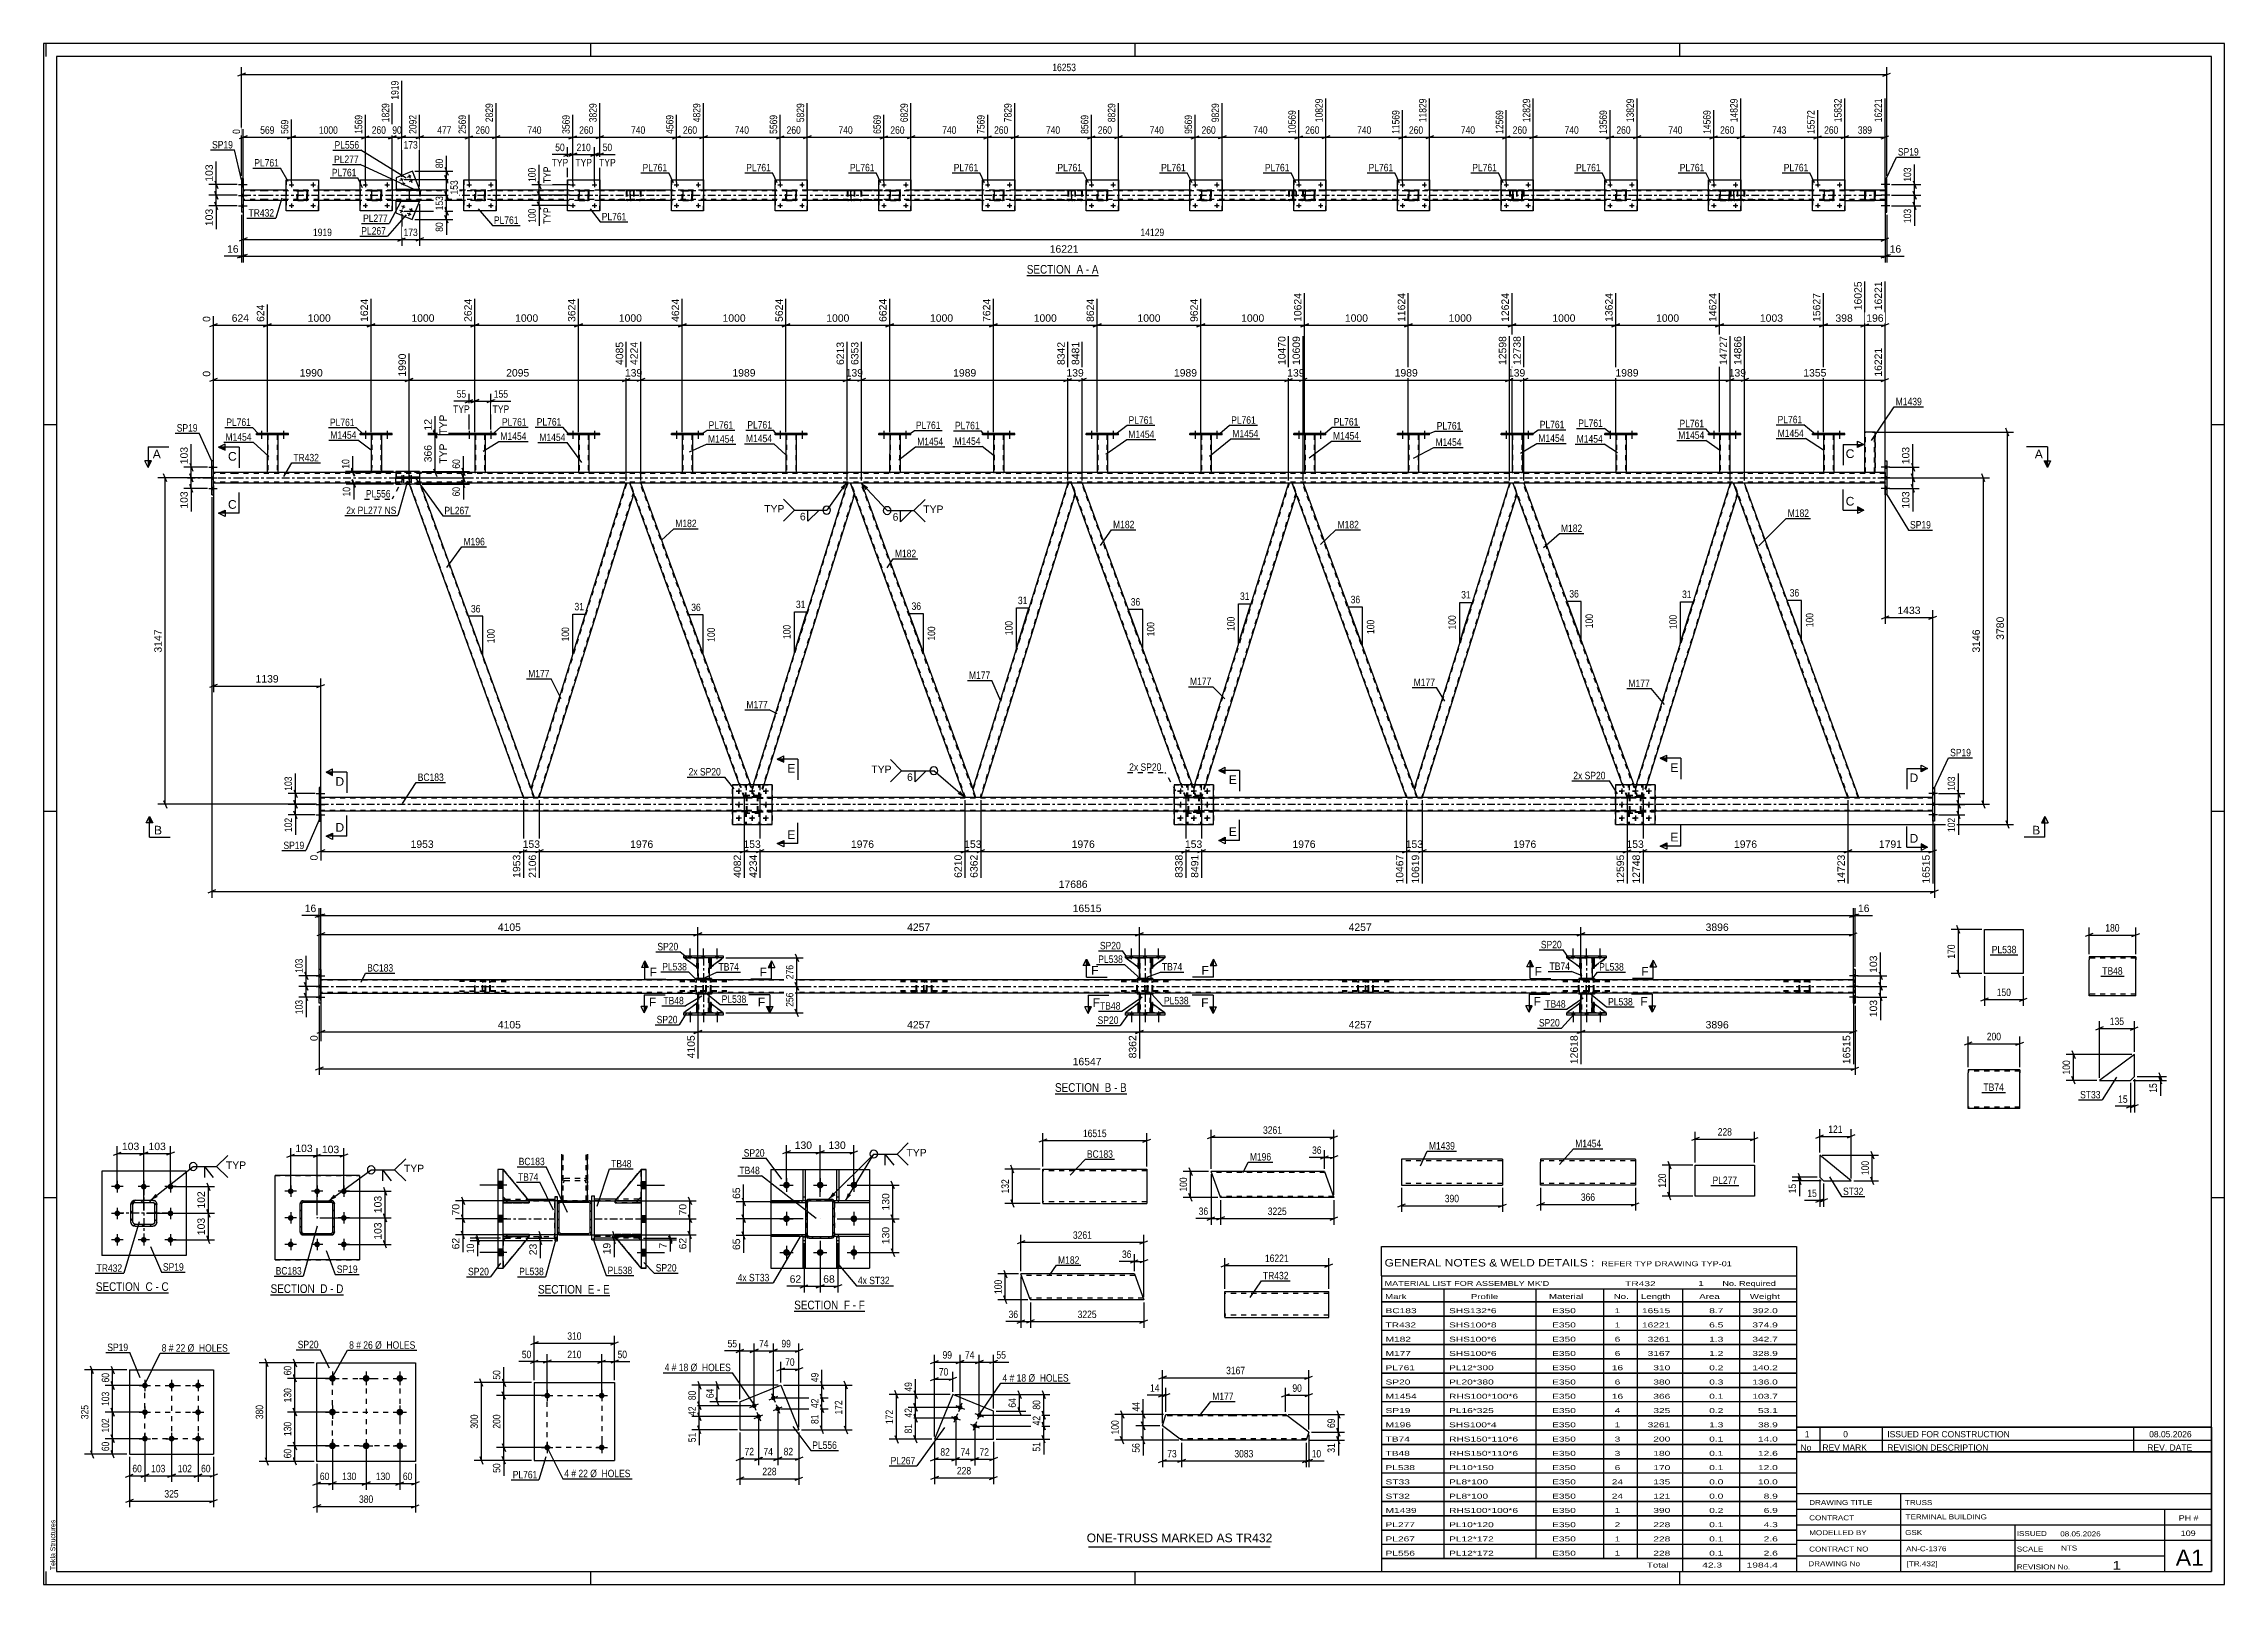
# Model space of a CAD drawing. Header units: millimetres. Extents: x 0 to 841, y 0 to 594.
import ezdxf

# ---------------------------------------------------------------- set-up
doc = ezdxf.new("R2010")
doc.units = ezdxf.units.MM
doc.linetypes.add('DXK_LINE_DOT2', pattern=[3.9198, 1.9599, -1.9599])
doc.linetypes.add('DXK_LINE_DOT3', pattern=[5.9187, 2.979, -0.9799, 0.9799, -0.9799])
doc.styles.add('Arial', font='arial.ttf', dxfattribs={"height": 0.2})
doc.styles.add('Arial Narrow', font='ARIALN.TTF', dxfattribs={"height": 0.2})

# ---------------------------------------------------------------- blocks, each defined once
blk = doc.blocks.new('Unknown-317311686-50 - 5611')
at = {"color": 6, "linetype": 'Continuous'}
blk.add_line((289.46, 105.29), (316.68, 105.29), dxfattribs=at)
at = {"color": 0, "linetype": 'Continuous'}
blk.add_wipeout([(307.57, 106.04), (307.57, 109.54), (289.46, 109.54), (289.46, 106.04)], dxfattribs=at)
blk.add_wipeout([(310.96, 106.04), (310.96, 109.54), (308.62, 109.54), (308.62, 106.04)], dxfattribs=at)
at = {"color": 7, "linetype": 'Continuous', "style": 'Arial Narrow'}
blk.add_text('SECTION ', height=3.34, dxfattribs=at).set_placement((289.46, 106.04))
at = {"color": 0, "linetype": 'Continuous'}
blk.add_wipeout([(313.29, 106.04), (313.29, 109.54), (312.01, 109.54), (312.01, 106.04)], dxfattribs=at)
blk.add_wipeout([(316.68, 106.04), (316.68, 109.54), (314.34, 109.54), (314.34, 106.04)], dxfattribs=at)
at = {"color": 7, "linetype": 'Continuous', "style": 'Arial Narrow'}
for s, p in [('F', (308.62, 106.04)), ('F', (314.34, 106.04)), ('-', (312.01, 106.04))]:
    blk.add_text(s, height=3.34, dxfattribs=at).set_placement(p)
blk = doc.blocks.new('Unknown-317311686-1113')
at = {"color": 5, "linetype": 'Continuous'}
for p, q in [((841, 594), (0, 594)), ((0, 594), (0, 0)), ((1, 589), (1, 594)), ((836, 589), (5, 589)), ((5, 589), (5, 5)), ((211, 589), (211, 594)), ((421, 589), (421, 594)), ((631, 589), (631, 594)), ((836, 5), (836, 589)), ((841, 0), (841, 594)), ((5, 447), (0, 447)), ((841, 447), (836, 447)), ((5, 298), (0, 298)), ((841, 298), (836, 298)), ((5, 149), (0, 149)), ((841, 149), (836, 149)), ((0, 0), (841, 0)), ((1, 0), (1, 5)), ((5, 5), (836, 5)), ((211, 0), (211, 5)), ((421, 0), (421, 5)), ((631, 0), (631, 5))]:
    blk.add_line(p, q, dxfattribs=at)
at = {"color": 174, "linetype": 'Continuous', "style": 'Arial'}
blk.add_text('Tekla Structures', height=1.9102, rotation=90, dxfattribs=at).set_placement((4.5, 5.5))
blk = doc.blocks.new('Unknown-317311686-12 - 1424')
at = {"color": 6, "linetype": 'Continuous'}
blk.add_line((379.16, 504.57), (406.81, 504.57), dxfattribs=at)
at = {"color": 0, "linetype": 'Continuous'}
blk.add_wipeout([(397.27, 505.32), (397.27, 508.82), (379.16, 508.82), (379.16, 505.32)], dxfattribs=at)
blk.add_wipeout([(400.87, 505.32), (400.87, 508.82), (398.32, 508.82), (398.32, 505.32)], dxfattribs=at)
at = {"color": 7, "linetype": 'Continuous', "style": 'Arial Narrow'}
blk.add_text('SECTION ', height=3.34, dxfattribs=at).set_placement((379.16, 505.32))
at = {"color": 0, "linetype": 'Continuous'}
blk.add_wipeout([(403.2, 505.32), (403.2, 508.82), (401.92, 508.82), (401.92, 505.32)], dxfattribs=at)
blk.add_wipeout([(406.81, 505.32), (406.81, 508.82), (404.25, 508.82), (404.25, 505.32)], dxfattribs=at)
at = {"color": 7, "linetype": 'Continuous', "style": 'Arial Narrow'}
for s, p in [('A', (398.32, 505.32)), ('-', (401.92, 505.32)), ('A', (404.25, 505.32))]:
    blk.add_text(s, height=3.34, dxfattribs=at).set_placement(p)
blk = doc.blocks.new('Unknown-317311686-17 - 4224')
at = {"color": 6, "linetype": 'Continuous'}
blk.add_line((390.04, 189.13), (417.69, 189.13), dxfattribs=at)
at = {"color": 0, "linetype": 'Continuous'}
blk.add_wipeout([(408.15, 189.88), (408.15, 193.38), (390.04, 193.38), (390.04, 189.88)], dxfattribs=at)
blk.add_wipeout([(411.76, 189.88), (411.76, 193.38), (409.2, 193.38), (409.2, 189.88)], dxfattribs=at)
at = {"color": 7, "linetype": 'Continuous', "style": 'Arial Narrow'}
blk.add_text('SECTION ', height=3.34, dxfattribs=at).set_placement((390.04, 189.88))
at = {"color": 0, "linetype": 'Continuous'}
blk.add_wipeout([(414.08, 189.88), (414.08, 193.38), (412.81, 193.38), (412.81, 189.88)], dxfattribs=at)
blk.add_wipeout([(417.69, 189.88), (417.69, 193.38), (415.13, 193.38), (415.13, 189.88)], dxfattribs=at)
at = {"color": 7, "linetype": 'Continuous', "style": 'Arial Narrow'}
for s, p in [('B', (409.2, 189.88)), ('-', (412.81, 189.88)), ('B', (415.13, 189.88))]:
    blk.add_text(s, height=3.34, dxfattribs=at).set_placement(p)
blk = doc.blocks.new('Unknown-317311686-46 - 4762')
at = {"color": 6, "linetype": 'Continuous'}
blk.add_line((20.15, 112.37), (48.22, 112.37), dxfattribs=at)
at = {"color": 0, "linetype": 'Continuous'}
blk.add_wipeout([(38.26, 113.12), (38.26, 116.62), (20.15, 116.62), (20.15, 113.12)], dxfattribs=at)
blk.add_wipeout([(42.08, 113.12), (42.08, 116.62), (39.31, 116.62), (39.31, 113.12)], dxfattribs=at)
at = {"color": 7, "linetype": 'Continuous', "style": 'Arial Narrow'}
blk.add_text('SECTION ', height=3.34, dxfattribs=at).set_placement((20.15, 113.12))
at = {"color": 0, "linetype": 'Continuous'}
blk.add_wipeout([(44.4, 113.12), (44.4, 116.62), (43.13, 116.62), (43.13, 113.12)], dxfattribs=at)
blk.add_wipeout([(48.22, 113.12), (48.22, 116.62), (45.45, 116.62), (45.45, 113.12)], dxfattribs=at)
at = {"color": 7, "linetype": 'Continuous', "style": 'Arial Narrow'}
for s, p in [('C', (39.31, 113.12)), ('-', (43.13, 113.12)), ('C', (45.45, 113.12))]:
    blk.add_text(s, height=3.34, dxfattribs=at).set_placement(p)
blk = doc.blocks.new('Unknown-317311686-47 - 5024')
at = {"color": 6, "linetype": 'Continuous'}
blk.add_line((87.53, 111.59), (115.6, 111.59), dxfattribs=at)
at = {"color": 0, "linetype": 'Continuous'}
blk.add_wipeout([(105.63, 112.34), (105.63, 115.84), (87.53, 115.84), (87.53, 112.34)], dxfattribs=at)
blk.add_wipeout([(109.45, 112.34), (109.45, 115.84), (106.68, 115.84), (106.68, 112.34)], dxfattribs=at)
at = {"color": 7, "linetype": 'Continuous', "style": 'Arial Narrow'}
blk.add_text('SECTION ', height=3.34, dxfattribs=at).set_placement((87.53, 112.34))
at = {"color": 0, "linetype": 'Continuous'}
blk.add_wipeout([(111.78, 112.34), (111.78, 115.84), (110.5, 115.84), (110.5, 112.34)], dxfattribs=at)
blk.add_wipeout([(115.6, 112.34), (115.6, 115.84), (112.83, 115.84), (112.83, 112.34)], dxfattribs=at)
at = {"color": 7, "linetype": 'Continuous', "style": 'Arial Narrow'}
for s, p in [('D', (106.68, 112.34)), ('-', (110.5, 112.34)), ('D', (112.83, 112.34))]:
    blk.add_text(s, height=3.34, dxfattribs=at).set_placement(p)
blk = doc.blocks.new('Unknown-317311686-48 - 5250')
at = {"color": 6, "linetype": 'Continuous'}
blk.add_line((190.67, 111.33), (218.31, 111.33), dxfattribs=at)
at = {"color": 0, "linetype": 'Continuous'}
blk.add_wipeout([(208.77, 112.08), (208.77, 115.58), (190.67, 115.58), (190.67, 112.08)], dxfattribs=at)
blk.add_wipeout([(212.38, 112.08), (212.38, 115.58), (209.82, 115.58), (209.82, 112.08)], dxfattribs=at)
at = {"color": 7, "linetype": 'Continuous', "style": 'Arial Narrow'}
blk.add_text('SECTION ', height=3.34, dxfattribs=at).set_placement((190.67, 112.08))
at = {"color": 0, "linetype": 'Continuous'}
blk.add_wipeout([(214.71, 112.08), (214.71, 115.58), (213.43, 115.58), (213.43, 112.08)], dxfattribs=at)
blk.add_wipeout([(218.31, 112.08), (218.31, 115.58), (215.76, 115.58), (215.76, 112.08)], dxfattribs=at)
at = {"color": 7, "linetype": 'Continuous', "style": 'Arial Narrow'}
for s, p in [('E', (209.82, 112.08)), ('-', (213.43, 112.08)), ('E', (215.76, 112.08))]:
    blk.add_text(s, height=3.34, dxfattribs=at).set_placement(p)
blk = doc.blocks.new('Part-317311686-5839 - 5611')
at = {"color": 2, "linetype": 'Continuous'}
for p, q in [((318.48, 134.86), (304.98, 134.86)), ((304.98, 134.06), (304.98, 134.66)), ((318.48, 134.86), (318.48, 134.06)), ((318.48, 134.06), (304.98, 134.06))]:
    blk.add_line(p, q, dxfattribs=at)
at = {"color": 7, "linetype": 'DXK_LINE_DOT2'}
for p, q in [((304.98, 134.66), (304.98, 134.86)), ((306.48, 134.06), (306.48, 134.86))]:
    blk.add_line(p, q, dxfattribs=at)
blk = doc.blocks.new('Bolt-317311686-5646 - 5611')
at = {"linetype": 'Continuous'}
for points in [[(287.78, 153.96, -1), (285.18, 153.96, -1)], [(300.78, 153.96, -1), (298.18, 153.96, -1)], [(313.78, 153.96, -1), (311.18, 153.96, -1)], [(287.78, 140.96, -1), (285.18, 140.96, -1)], [(313.78, 140.96, -1), (311.18, 140.96, -1)], [(287.78, 127.96, -1), (285.18, 127.96, -1)], [(300.78, 127.96, -1), (298.18, 127.96, -1)], [(313.78, 127.96, -1), (311.18, 127.96, -1)]]:
    blk.add_hatch(color=1, dxfattribs=at).paths.add_polyline_path(points)
at = {"color": 1, "linetype": 'Continuous'}
for p, q in [((283.88, 153.96), (289.08, 153.96)), ((286.48, 156.56), (286.48, 151.36)), ((296.88, 153.96), (302.08, 153.96)), ((299.48, 156.56), (299.48, 151.36)), ((309.88, 153.96), (315.08, 153.96)), ((312.48, 156.56), (312.48, 151.36)), ((286.48, 143.56), (286.48, 138.36)), ((312.48, 143.56), (312.48, 138.36)), ((283.88, 140.96), (289.08, 140.96)), ((309.88, 140.96), (315.08, 140.96)), ((283.88, 127.96), (289.08, 127.96)), ((286.48, 130.56), (286.48, 125.36)), ((296.88, 127.96), (302.08, 127.96)), ((299.48, 130.56), (299.48, 125.36)), ((309.88, 127.96), (315.08, 127.96)), ((312.48, 130.56), (312.48, 125.36))]:
    blk.add_line(p, q, dxfattribs=at)
blk = doc.blocks.new('Part-317311686-5779 - 5611')
at = {"linetype": 'Continuous'}
h = blk.add_hatch(dxfattribs=at)
h.set_pattern_fill('', scale=0.7, style=0, pattern_type=0)
h.set_pattern_definition([(45, (304.6325, 148.1096), (-1.57154, 1.57154), [])])
h.paths.add_polyline_path([(304.89, 147.72), (304.63, 148.11), (304.24, 148.37), (303.78, 148.46), (295.18, 148.46), (294.72, 148.37), (294.34, 148.11), (294.08, 147.72), (293.98, 147.26), (293.98, 134.66), (294.08, 134.2), (294.34, 133.81), (294.72, 133.55), (295.18, 133.46), (303.78, 133.46), (304.24, 133.55), (304.63, 133.81), (304.89, 134.2), (304.98, 134.66), (304.98, 147.26)])
h.paths.add_polyline_path([(304.38, 134.66), (304.34, 134.43), (304.21, 134.24), (304.01, 134.11), (303.78, 134.06), (295.18, 134.06), (294.95, 134.11), (294.76, 134.24), (294.63, 134.43), (294.58, 134.66), (294.58, 147.26), (294.63, 147.49), (294.76, 147.69), (294.95, 147.82), (295.18, 147.86), (303.78, 147.86), (304.01, 147.82), (304.21, 147.69), (304.34, 147.49), (304.38, 147.26)])
at = {"color": 7, "linetype": 'DXK_LINE_DOT2'}
for p, q in [((293.98, 147.26), (294.08, 147.72)), ((293.98, 147.26), (293.98, 134.66)), ((294.63, 147.49), (294.58, 147.26)), ((294.58, 134.66), (294.58, 147.26)), ((294.76, 147.69), (294.63, 147.49)), ((294.72, 148.37), (295.18, 148.46)), ((294.95, 147.82), (294.76, 147.69)), ((295.18, 147.86), (294.95, 147.82)), ((295.18, 148.46), (303.78, 148.46)), ((303.78, 147.86), (295.18, 147.86)), ((303.78, 148.46), (304.24, 148.37)), ((304.01, 147.82), (303.78, 147.86)), ((304.21, 147.69), (304.01, 147.82)), ((304.34, 147.49), (304.21, 147.69)), ((304.38, 147.26), (304.34, 147.49)), ((304.38, 134.66), (304.38, 147.26)), ((304.89, 147.72), (304.98, 147.26)), ((304.98, 147.26), (304.98, 134.66)), ((294.08, 134.2), (293.98, 134.66)), ((294.58, 134.66), (294.63, 134.43)), ((304.34, 134.43), (304.38, 134.66)), ((304.98, 134.66), (304.89, 134.2)), ((294.63, 134.43), (294.76, 134.24)), ((295.18, 133.46), (294.72, 133.55)), ((294.76, 134.24), (294.95, 134.11)), ((294.95, 134.11), (295.18, 134.06)), ((295.18, 134.06), (303.78, 134.06)), ((295.18, 133.46), (303.78, 133.46)), ((303.78, 134.06), (304.01, 134.11)), ((304.24, 133.55), (303.78, 133.46)), ((304.01, 134.11), (304.21, 134.24)), ((304.21, 134.24), (304.34, 134.43))]:
    blk.add_line(p, q, dxfattribs=at)
at = {"color": 2, "linetype": 'Continuous'}
for p, q in [((294.08, 147.72), (293.98, 147.26)), ((293.98, 134.66), (293.98, 147.26)), ((294.58, 147.26), (294.63, 147.49)), ((294.58, 134.66), (294.58, 147.26)), ((294.63, 147.49), (294.76, 147.69)), ((295.18, 148.46), (294.72, 148.37)), ((294.76, 147.69), (294.95, 147.82)), ((294.95, 147.82), (295.18, 147.86)), ((295.18, 148.46), (303.78, 148.46)), ((295.18, 147.86), (303.78, 147.86)), ((304.24, 148.37), (303.78, 148.46)), ((303.78, 147.86), (304.01, 147.82)), ((304.01, 147.82), (304.21, 147.69)), ((304.21, 147.69), (304.34, 147.49)), ((304.34, 147.49), (304.38, 147.26)), ((304.38, 134.66), (304.38, 147.26)), ((304.98, 147.26), (304.89, 147.72)), ((304.98, 134.66), (304.98, 147.26)), ((293.98, 134.66), (294.08, 134.2)), ((294.63, 134.43), (294.58, 134.66)), ((304.38, 134.66), (304.34, 134.43)), ((304.89, 134.2), (304.98, 134.66)), ((294.76, 134.24), (294.63, 134.43)), ((294.72, 133.55), (295.18, 133.46)), ((294.95, 134.11), (294.76, 134.24)), ((295.18, 134.06), (294.95, 134.11)), ((295.18, 134.06), (303.78, 134.06)), ((295.18, 133.46), (303.78, 133.46)), ((304.01, 134.11), (303.78, 134.06)), ((303.78, 133.46), (304.24, 133.55)), ((304.21, 134.24), (304.01, 134.11)), ((304.34, 134.43), (304.21, 134.24))]:
    blk.add_line(p, q, dxfattribs=at)
at = {"color": 7, "linetype": 'DXK_LINE_DOT3'}
blk.add_line((299.48, 140.96), (299.48, 140.96), dxfattribs=at)
at = {"color": 7, "linetype": 'DXK_LINE_DOT2'}
for centre, start, end in [((295.18, 147.26), 112.50002, 157.50002), ((303.78, 147.26), 22.50002, 67.50002), ((295.18, 134.66), 202.50002, 247.50002), ((303.78, 134.66), 292.50002, 337.50002)]:
    blk.add_arc(centre, 1.2, start, end, dxfattribs=at)
at = {"color": 2, "linetype": 'Continuous'}
for centre, start, end in [((295.18, 147.26), 112.50002, 157.50002), ((303.78, 147.26), 22.50002, 67.50002), ((295.18, 134.66), 202.50002, 247.50002), ((303.78, 134.66), 292.50002, 337.50002)]:
    blk.add_arc(centre, 1.2, start, end, dxfattribs=at)
blk = doc.blocks.new('Part-317311686-5731 - 5611')
at = {"color": 2, "linetype": 'Continuous'}
for p, q in [((304.98, 147.86), (304.98, 147.26)), ((305.87, 147.86), (304.98, 147.86)), ((318.48, 147.06), (304.98, 147.06)), ((318.48, 147.86), (306.67, 147.86)), ((318.48, 147.86), (318.48, 147.06))]:
    blk.add_line(p, q, dxfattribs=at)
at = {"color": 7, "linetype": 'DXK_LINE_DOT2'}
for p, q in [((304.98, 147.26), (304.98, 147.06)), ((306.67, 147.86), (305.87, 147.86)), ((306.48, 147.06), (306.48, 147.86))]:
    blk.add_line(p, q, dxfattribs=at)
blk = doc.blocks.new('Part-317311686-5757 - 5611')
at = {"color": 2, "linetype": 'Continuous'}
for p, q in [((280.48, 159.96), (318.48, 159.96)), ((280.48, 159.96), (280.48, 121.96)), ((318.48, 159.96), (318.48, 121.96)), ((280.48, 121.96), (318.48, 121.96))]:
    blk.add_line(p, q, dxfattribs=at)
blk = doc.blocks.new('Part-317311686-5794 - 5611')
at = {"color": 2, "linetype": 'Continuous'}
for p, q in [((305.87, 121.96), (305.87, 134.05)), ((305.87, 134.05), (306.67, 134.05)), ((306.67, 134.05), (306.67, 121.96)), ((306.67, 121.96), (305.87, 121.96))]:
    blk.add_line(p, q, dxfattribs=at)
at = {"color": 7, "linetype": 'DXK_LINE_DOT2'}
blk.add_line((305.87, 132.55), (306.67, 132.55), dxfattribs=at)
blk = doc.blocks.new('Part-317311686-5814 - 5611')
at = {"color": 2, "linetype": 'Continuous'}
for p, q in [((292.87, 121.96), (292.87, 134.05)), ((292.87, 134.05), (293.67, 134.05)), ((293.67, 134.05), (293.67, 121.96)), ((293.67, 121.96), (292.87, 121.96))]:
    blk.add_line(p, q, dxfattribs=at)
at = {"color": 7, "linetype": 'DXK_LINE_DOT2'}
blk.add_line((292.87, 132.55), (293.67, 132.55), dxfattribs=at)
blk = doc.blocks.new('Part-317311686-5819 - 5611')
at = {"color": 2, "linetype": 'Continuous'}
for p, q in [((305.87, 147.85), (305.87, 159.96)), ((305.87, 159.96), (306.67, 159.96)), ((306.67, 159.96), (306.67, 147.85)), ((306.67, 147.85), (305.87, 147.85))]:
    blk.add_line(p, q, dxfattribs=at)
at = {"color": 7, "linetype": 'DXK_LINE_DOT2'}
blk.add_line((305.87, 149.35), (306.67, 149.35), dxfattribs=at)
blk = doc.blocks.new('Part-317311686-5824 - 5611')
at = {"color": 2, "linetype": 'Continuous'}
for p, q in [((292.87, 147.85), (292.87, 159.96)), ((292.87, 159.96), (293.67, 159.96)), ((293.67, 159.96), (293.67, 147.85)), ((293.67, 147.85), (292.87, 147.85))]:
    blk.add_line(p, q, dxfattribs=at)
at = {"color": 7, "linetype": 'DXK_LINE_DOT2'}
blk.add_line((292.87, 149.35), (293.67, 149.35), dxfattribs=at)
blk = doc.blocks.new('Part-317311686-5829 - 5611')
at = {"color": 2, "linetype": 'Continuous'}
for p, q in [((280.48, 134.86), (293.98, 134.86)), ((280.48, 134.86), (280.48, 134.06)), ((293.98, 134.06), (293.98, 134.66)), ((293.98, 134.06), (280.48, 134.06))]:
    blk.add_line(p, q, dxfattribs=at)
at = {"color": 7, "linetype": 'DXK_LINE_DOT2'}
for p, q in [((292.48, 134.06), (292.48, 134.86)), ((293.98, 134.86), (293.98, 134.66))]:
    blk.add_line(p, q, dxfattribs=at)
blk = doc.blocks.new('Part-317311686-5834 - 5611')
at = {"color": 2, "linetype": 'Continuous'}
for p, q in [((280.48, 147.06), (280.48, 147.86)), ((292.87, 147.86), (280.48, 147.86)), ((293.98, 147.06), (280.48, 147.06)), ((293.98, 147.86), (293.67, 147.86)), ((293.98, 147.26), (293.98, 147.86))]:
    blk.add_line(p, q, dxfattribs=at)
at = {"color": 7, "linetype": 'DXK_LINE_DOT2'}
for p, q in [((292.48, 147.06), (292.48, 147.86)), ((293.67, 147.86), (292.87, 147.86)), ((293.98, 147.26), (293.98, 147.06))]:
    blk.add_line(p, q, dxfattribs=at)
blk = doc.blocks.new('Bolt-317311686-1236 - 1200')
at = {"linetype": 'Continuous'}
for points in [[(274.86, 69.2, -1), (273.2, 68.52, -1)], [(282.27, 72.21, -1), (280.61, 71.53, -1)], [(283.97, 68.05, -1), (282.3, 67.37, -1)], [(276.56, 65.03, -1), (274.89, 64.35, -1)]]:
    blk.add_hatch(color=1, dxfattribs=at).paths.add_polyline_path(points)
at = {"color": 1, "linetype": 'Continuous'}
for p, q in [((272.36, 68.18), (275.7, 69.54)), ((273.35, 70.52), (274.71, 67.19)), ((279.77, 71.2), (283.11, 72.55)), ((280.76, 73.54), (282.12, 70.21)), ((281.47, 67.03), (284.8, 68.39)), ((282.46, 69.37), (283.81, 66.04)), ((274.06, 64.01), (277.39, 65.37)), ((275.05, 66.36), (276.41, 63.02))]:
    blk.add_line(p, q, dxfattribs=at)
blk = doc.blocks.new('Part-317311686-1251 - 1200')
at = {"color": 2, "linetype": 'Continuous'}
for p, q in [((268.54, 70.4), (284.29, 76.81)), ((284.29, 76.81), (291.3, 59.59)), ((268.54, 70.4), (268.54, 59.59)), ((268.54, 59.59), (291.3, 59.59))]:
    blk.add_line(p, q, dxfattribs=at)
blk = doc.blocks.new('Part-317311686-6881 - 6875')
at = {"color": 2, "linetype": 'Continuous'}
for p, q in [((577.26, 163.92), (577.26, 162.72)), ((613.87, 163.92), (577.26, 163.92)), ((577.26, 154.66), (577.26, 162.72)), ((613.87, 163.82), (613.87, 163.92)), ((613.87, 163.82), (613.87, 162.72)), ((613.87, 162.72), (613.87, 153.92)), ((577.26, 154.01), (577.26, 154.66)), ((577.26, 153.92), (577.26, 154.01)), ((613.87, 153.92), (577.26, 153.92))]:
    blk.add_line(p, q, dxfattribs=at)
at = {"color": 7, "linetype": 'DXK_LINE_DOT2'}
for p, q in [((613.87, 163.32), (577.26, 163.32)), ((613.87, 163.56), (613.87, 162.72)), ((577.26, 154.66), (577.26, 154.27)), ((577.26, 154.52), (577.26, 154.56)), ((613.87, 154.52), (577.26, 154.52)), ((577.26, 153.92), (577.26, 153.92)), ((613.87, 154.56), (613.87, 154.66)), ((613.87, 154.52), (613.87, 154.56)), ((613.87, 154.52), (613.87, 154.56))]:
    blk.add_line(p, q, dxfattribs=at)
blk = doc.blocks.new('Part-317311686-2565 - 2401')
at = {"color": 7, "linetype": 'DXK_LINE_DOT2'}
for p, q in [((135.9, 429), (135.9, 424.2)), ((135.9, 429), (145, 429)), ((135.9, 424.2), (145, 424.2)), ((135.9, 424.2), (141.39, 424.2)), ((145, 428.6), (145, 424.2))]:
    blk.add_line(p, q, dxfattribs=at)
at = {"color": 2, "linetype": 'Continuous'}
blk.add_line((145, 429), (145, 428.6), dxfattribs=at)
blk = doc.blocks.new('Bolt-317311686-2484 - 2401')
at = {"linetype": 'Continuous'}
for points in [[(65.46, 430.26), (65.46, 431.14), (64.82, 431.14), (64.82, 430.26)], [(65.46, 430.26), (65.46, 431.14), (64.82, 431.14), (64.82, 430.26)], [(65.46, 430.26), (65.46, 431.14), (64.82, 431.14), (64.82, 430.26)], [(65.46, 426.14), (65.46, 427.02), (64.82, 427.02), (64.82, 426.14)], [(65.46, 426.14), (65.46, 427.02), (64.82, 427.02), (64.82, 426.14)], [(65.46, 422.06), (65.46, 422.94), (64.82, 422.94), (64.82, 422.06)], [(65.46, 422.06), (65.46, 422.94), (64.82, 422.94), (64.82, 422.06)], [(65.46, 422.06), (65.46, 422.94), (64.82, 422.94), (64.82, 422.06)]]:
    blk.add_hatch(color=1, dxfattribs=at).paths.add_polyline_path(points)
at = {"color": 1, "linetype": 'Continuous'}
for p, q in [((63.66, 430.7), (66.98, 430.7)), ((63.66, 430.7), (66.98, 430.7)), ((63.66, 430.7), (66.98, 430.7)), ((64.82, 431.14), (65.46, 431.14)), ((64.82, 431.14), (65.46, 431.14)), ((64.82, 431.14), (65.46, 431.14)), ((64.82, 430.26), (65.46, 430.26)), ((64.82, 430.26), (65.46, 430.26)), ((64.82, 430.26), (65.46, 430.26)), ((63.66, 426.58), (66.98, 426.58)), ((63.66, 426.58), (66.98, 426.58)), ((63.66, 422.5), (66.98, 422.5)), ((63.66, 422.5), (66.98, 422.5)), ((63.66, 422.5), (66.98, 422.5)), ((64.82, 427.02), (65.46, 427.02)), ((64.82, 427.02), (65.46, 427.02)), ((64.82, 426.14), (65.46, 426.14)), ((64.82, 426.14), (65.46, 426.14)), ((64.82, 422.94), (65.46, 422.94)), ((64.82, 422.94), (65.46, 422.94)), ((64.82, 422.94), (65.46, 422.94)), ((64.82, 422.06), (65.46, 422.06)), ((64.82, 422.06), (65.46, 422.06)), ((64.82, 422.06), (65.46, 422.06))]:
    blk.add_line(p, q, dxfattribs=at)
blk = doc.blocks.new('Bolt-317311686-2483 - 2401')
at = {"linetype": 'Continuous'}
for points in [[(710.79, 430.26), (710.79, 431.14), (710.15, 431.14), (710.15, 430.26)], [(710.79, 430.26), (710.79, 431.14), (710.15, 431.14), (710.15, 430.26)], [(710.79, 430.26), (710.79, 431.14), (710.15, 431.14), (710.15, 430.26)], [(710.79, 426.14), (710.79, 427.02), (710.15, 427.02), (710.15, 426.14)], [(710.79, 426.14), (710.79, 427.02), (710.15, 427.02), (710.15, 426.14)], [(710.79, 422.06), (710.79, 422.94), (710.15, 422.94), (710.15, 422.06)], [(710.79, 422.06), (710.79, 422.94), (710.15, 422.94), (710.15, 422.06)], [(710.79, 422.06), (710.79, 422.94), (710.15, 422.94), (710.15, 422.06)]]:
    blk.add_hatch(color=1, dxfattribs=at).paths.add_polyline_path(points)
at = {"color": 1, "linetype": 'Continuous'}
for p, q in [((711.95, 430.7), (708.63, 430.7)), ((711.95, 430.7), (708.63, 430.7)), ((711.95, 430.7), (708.63, 430.7)), ((710.79, 431.14), (710.15, 431.14)), ((710.79, 431.14), (710.15, 431.14)), ((710.79, 431.14), (710.15, 431.14)), ((710.79, 430.26), (710.15, 430.26)), ((710.79, 430.26), (710.15, 430.26)), ((710.79, 430.26), (710.15, 430.26)), ((711.95, 426.58), (708.63, 426.58)), ((711.95, 426.58), (708.63, 426.58)), ((711.95, 422.5), (708.63, 422.5)), ((711.95, 422.5), (708.63, 422.5)), ((711.95, 422.5), (708.63, 422.5)), ((710.79, 427.02), (710.15, 427.02)), ((710.79, 427.02), (710.15, 427.02)), ((710.79, 426.14), (710.15, 426.14)), ((710.79, 426.14), (710.15, 426.14)), ((710.79, 422.94), (710.15, 422.94)), ((710.79, 422.94), (710.15, 422.94)), ((710.79, 422.94), (710.15, 422.94)), ((710.79, 422.06), (710.15, 422.06)), ((710.79, 422.06), (710.15, 422.06)), ((710.79, 422.06), (710.15, 422.06))]:
    blk.add_line(p, q, dxfattribs=at)
blk = doc.blocks.new('Part-317311686-2814 - 2401')
at = {"color": 2, "linetype": 'Continuous'}
for p, q in [((710.15, 420.1), (710.15, 433.1)), ((710.15, 433.1), (710.79, 433.1)), ((710.79, 433.1), (710.79, 420.1)), ((710.79, 420.1), (710.15, 420.1))]:
    blk.add_line(p, q, dxfattribs=at)
blk = doc.blocks.new('Bolt-317311686-2467 - 2401')
at = {"linetype": 'Continuous'}
for points in [[(363.64, 443.24), (364.52, 443.24), (364.52, 443.72), (363.64, 443.72)], [(372.04, 443.24), (372.92, 443.24), (372.92, 443.72), (372.04, 443.72)]]:
    blk.add_hatch(color=1, dxfattribs=at).paths.add_polyline_path(points)
at = {"color": 1, "linetype": 'Continuous'}
for p, q in [((363.64, 443.72), (363.64, 443.24)), ((364.08, 444.72), (364.08, 441.6)), ((364.52, 443.72), (364.52, 443.24)), ((372.04, 443.72), (372.04, 443.24)), ((372.48, 444.72), (372.48, 441.6)), ((372.92, 443.72), (372.92, 443.24))]:
    blk.add_line(p, q, dxfattribs=at)
blk = doc.blocks.new('Part-317311686-2798 - 2401')
at = {"color": 7, "linetype": 'DXK_LINE_DOT2'}
for p, q in [((276.3, 304.14), (270.3, 304.14)), ((270.3, 297.34), (270.3, 304.14)), ((276.3, 297.34), (276.3, 304.14)), ((276.3, 297.34), (270.3, 297.34))]:
    blk.add_line(p, q, dxfattribs=at)
blk = doc.blocks.new('Bolt-317311686-2472 - 2401')
at = {"linetype": 'Continuous'}
for points in [[(283.64, 443.24), (284.52, 443.24), (284.52, 443.72), (283.64, 443.72)], [(292.04, 443.24), (292.92, 443.24), (292.92, 443.72), (292.04, 443.72)]]:
    blk.add_hatch(color=1, dxfattribs=at).paths.add_polyline_path(points)
at = {"color": 1, "linetype": 'Continuous'}
for p, q in [((283.64, 443.72), (283.64, 443.24)), ((284.08, 444.72), (284.08, 441.6)), ((284.52, 443.72), (284.52, 443.24)), ((292.04, 443.72), (292.04, 443.24)), ((292.48, 444.72), (292.48, 441.6)), ((292.92, 443.72), (292.92, 443.24))]:
    blk.add_line(p, q, dxfattribs=at)
blk = doc.blocks.new('Part-317311686-2780 - 2401')
at = {"color": 7, "linetype": 'DXK_LINE_DOT2'}
for p, q in [((275.5, 303.04), (275.5, 303.36)), ((275.5, 303.36), (280.9, 303.36)), ((280.9, 303.04), (275.5, 303.04)), ((276.1, 303.04), (276.1, 303.36)), ((280.9, 303.36), (280.9, 303.04))]:
    blk.add_line(p, q, dxfattribs=at)
blk = doc.blocks.new('Bolt-317311686-2477 - 2401')
at = {"linetype": 'Continuous'}
for points in [[(438.89, 305.8, -1), (437.85, 305.8, -1)], [(444.09, 305.8, -1), (443.05, 305.8, -1)], [(449.29, 305.8, -1), (448.25, 305.8, -1)], [(438.89, 300.6, -1), (437.85, 300.6, -1)], [(438.89, 295.4, -1), (437.85, 295.4, -1)], [(444.09, 295.4, -1), (443.05, 295.4, -1)], [(449.29, 300.6, -1), (448.25, 300.6, -1)], [(449.29, 295.4, -1), (448.25, 295.4, -1)]]:
    blk.add_hatch(color=1, dxfattribs=at).paths.add_polyline_path(points)
at = {"color": 1, "linetype": 'Continuous'}
for p, q in [((439.41, 305.8), (437.33, 305.8)), ((438.37, 306.84), (438.37, 304.76)), ((444.61, 305.8), (442.53, 305.8)), ((443.57, 306.84), (443.57, 304.76)), ((449.81, 305.8), (447.73, 305.8)), ((448.77, 306.84), (448.77, 304.76)), ((439.41, 300.6), (437.33, 300.6)), ((439.41, 295.4), (437.33, 295.4)), ((438.37, 301.64), (438.37, 299.56)), ((438.37, 296.44), (438.37, 294.36)), ((444.61, 295.4), (442.53, 295.4)), ((443.57, 296.44), (443.57, 294.36)), ((449.81, 300.6), (447.73, 300.6)), ((449.81, 295.4), (447.73, 295.4)), ((448.77, 301.64), (448.77, 299.56)), ((448.77, 296.44), (448.77, 294.36))]:
    blk.add_line(p, q, dxfattribs=at)
blk = doc.blocks.new('Part-317311686-2615 - 2401')
at = {"color": 2, "linetype": 'Continuous'}
for p, q in [((562.08, 443.24), (562.08, 443.72)), ((574.48, 443.72), (562.08, 443.72)), ((574.48, 443.24), (562.08, 443.24)), ((574.48, 443.24), (574.48, 443.72))]:
    blk.add_line(p, q, dxfattribs=at)
blk = doc.blocks.new('Bolt-317311686-2482 - 2401')
at = {"linetype": 'Continuous'}
for points in [[(729.21, 304.4), (729.21, 305.28), (728.57, 305.28), (728.57, 304.4)], [(729.21, 304.4), (729.21, 305.28), (728.57, 305.28), (728.57, 304.4)], [(729.21, 304.4), (729.21, 305.28), (728.57, 305.28), (728.57, 304.4)], [(729.21, 300.28), (729.21, 301.16), (728.57, 301.16), (728.57, 300.28)], [(729.21, 300.28), (729.21, 301.16), (728.57, 301.16), (728.57, 300.28)], [(729.21, 296.2), (729.21, 297.08), (728.57, 297.08), (728.57, 296.2)], [(729.21, 296.2), (729.21, 297.08), (728.57, 297.08), (728.57, 296.2)], [(729.21, 296.2), (729.21, 297.08), (728.57, 297.08), (728.57, 296.2)]]:
    blk.add_hatch(color=1, dxfattribs=at).paths.add_polyline_path(points)
at = {"color": 1, "linetype": 'Continuous'}
for p, q in [((730.37, 304.84), (727.05, 304.84)), ((730.37, 304.84), (727.05, 304.84)), ((730.37, 304.84), (727.05, 304.84)), ((729.21, 305.28), (728.57, 305.28)), ((729.21, 305.28), (728.57, 305.28)), ((729.21, 305.28), (728.57, 305.28)), ((729.21, 304.4), (728.57, 304.4)), ((729.21, 304.4), (728.57, 304.4)), ((729.21, 304.4), (728.57, 304.4)), ((730.37, 300.72), (727.05, 300.72)), ((730.37, 300.72), (727.05, 300.72)), ((730.37, 296.64), (727.05, 296.64)), ((730.37, 296.64), (727.05, 296.64)), ((730.37, 296.64), (727.05, 296.64)), ((729.21, 301.16), (728.57, 301.16)), ((729.21, 301.16), (728.57, 301.16)), ((729.21, 300.28), (728.57, 300.28)), ((729.21, 300.28), (728.57, 300.28)), ((729.21, 297.08), (728.57, 297.08)), ((729.21, 297.08), (728.57, 297.08)), ((729.21, 297.08), (728.57, 297.08)), ((729.21, 296.2), (728.57, 296.2)), ((729.21, 296.2), (728.57, 296.2)), ((729.21, 296.2), (728.57, 296.2))]:
    blk.add_line(p, q, dxfattribs=at)
blk = doc.blocks.new('Part-317311686-2792 - 2401')
at = {"color": 7, "linetype": 'DXK_LINE_DOT2'}
for p, q in [((271.1, 298.16), (265.7, 298.16)), ((265.7, 298.16), (265.7, 297.84)), ((271.1, 297.84), (265.7, 297.84)), ((270.5, 297.84), (270.5, 298.16)), ((271.1, 297.84), (271.1, 298.16))]:
    blk.add_line(p, q, dxfattribs=at)
blk = doc.blocks.new('Part-317311686-2499 - 2401')
at = {"color": 2, "linetype": 'Continuous'}
for p, q in [((702.31, 428.6), (702.32, 444.2)), ((702.32, 444.2), (702.32, 444.2)), ((702.32, 444.2), (702.35, 444.2)), ((702.35, 444.2), (702.46, 444.2)), ((702.46, 444.2), (702.61, 444.2)), ((706.02, 444.2), (702.61, 444.2)), ((706.02, 444.2), (706.18, 444.2)), ((706.18, 444.2), (706.28, 444.2)), ((706.28, 444.2), (706.32, 444.2)), ((706.31, 428.6), (706.32, 444.2)), ((706.32, 444.2), (706.32, 444.2)), ((702.31, 428.6), (702.31, 428.6)), ((702.35, 428.6), (702.31, 428.6)), ((702.45, 428.6), (702.35, 428.6)), ((702.61, 428.6), (702.45, 428.6)), ((706.02, 428.6), (702.61, 428.6)), ((706.17, 428.6), (706.02, 428.6)), ((706.28, 428.6), (706.17, 428.6)), ((706.31, 428.6), (706.28, 428.6)), ((706.31, 428.6), (706.31, 428.6))]:
    blk.add_line(p, q, dxfattribs=at)
at = {"color": 7, "linetype": 'DXK_LINE_DOT2'}
for p, q in [((702.31, 428.6), (702.32, 444.2)), ((702.35, 444.2), (702.32, 444.2)), ((702.46, 444.2), (702.35, 444.2)), ((702.61, 444.2), (702.46, 444.2)), ((702.55, 428.6), (702.56, 444.2)), ((702.55, 428.6), (702.56, 444.2)), ((702.56, 444.2), (702.56, 444.2)), ((702.56, 444.2), (702.58, 444.2)), ((702.56, 444.2), (702.58, 444.2)), ((705.93, 444.2), (702.58, 444.2)), ((702.58, 444.2), (702.61, 444.2)), ((706.02, 444.2), (702.61, 444.2)), ((702.61, 444.2), (702.63, 444.2)), ((702.63, 444.2), (702.71, 444.2)), ((706.01, 444.2), (702.71, 444.2)), ((705.93, 444.2), (706.01, 444.2)), ((706.01, 444.2), (706.02, 444.2)), ((706.01, 444.2), (706.06, 444.2)), ((706.02, 444.2), (706.06, 444.2)), ((706.18, 444.2), (706.02, 444.2)), ((706.06, 444.2), (706.08, 444.2)), ((706.06, 444.2), (706.08, 444.2)), ((706.07, 428.6), (706.08, 444.2)), ((706.07, 428.6), (706.08, 444.2)), ((706.08, 444.2), (706.08, 444.2)), ((706.28, 444.2), (706.18, 444.2)), ((706.32, 444.2), (706.28, 444.2)), ((706.32, 444.2), (706.31, 428.6)), ((702.31, 428.6), (702.35, 428.6)), ((702.35, 428.6), (702.45, 428.6)), ((702.45, 428.6), (702.61, 428.6)), ((702.55, 428.6), (702.55, 428.6)), ((702.57, 428.6), (702.55, 428.6)), ((702.55, 428.6), (702.57, 428.6)), ((702.62, 428.6), (702.57, 428.6)), ((702.57, 428.6), (702.61, 428.6)), ((706.02, 428.6), (702.61, 428.6)), ((702.61, 428.6), (702.62, 428.6)), ((705.92, 428.6), (702.62, 428.6)), ((702.62, 428.6), (702.7, 428.6)), ((706.05, 428.6), (702.7, 428.6)), ((706, 428.6), (705.92, 428.6)), ((706.05, 428.6), (706, 428.6)), ((706.02, 428.6), (706.17, 428.6)), ((706.07, 428.6), (706.05, 428.6)), ((706.05, 428.6), (706.07, 428.6)), ((706.07, 428.6), (706.07, 428.6)), ((706.17, 428.6), (706.28, 428.6)), ((706.28, 428.6), (706.31, 428.6))]:
    blk.add_line(p, q, dxfattribs=at)
blk = doc.blocks.new('Part-317311686-2585 - 2401')
at = {"color": 7, "linetype": 'DXK_LINE_DOT2'}
for p, q in [((686.38, 443.25), (686.38, 443.25)), ((686.38, 443.25), (686.38, 443.24)), ((686.38, 443.24), (686.38, 443.25)), ((686.42, 443.25), (686.38, 443.25)), ((686.38, 443.25), (686.42, 443.25)), ((686.52, 443.25), (686.42, 443.25)), ((686.42, 443.25), (686.52, 443.25)), ((686.68, 443.25), (686.52, 443.25)), ((686.52, 443.25), (686.68, 443.25)), ((686.62, 443.25), (686.62, 443.25)), ((686.62, 443.25), (686.62, 428.6)), ((686.64, 443.25), (686.62, 443.25)), ((686.62, 443.25), (686.64, 443.25)), ((686.69, 443.25), (686.64, 443.25)), ((686.64, 443.25), (686.69, 443.25)), ((690.09, 443.24), (686.68, 443.25)), ((690.09, 443.24), (686.68, 443.25)), ((689.99, 443.24), (686.69, 443.25)), ((686.69, 443.25), (686.77, 443.25)), ((690.07, 443.24), (686.77, 443.25)), ((690.07, 443.24), (689.99, 443.24)), ((690.12, 443.24), (690.07, 443.24)), ((690.07, 443.24), (690.12, 443.24)), ((690.09, 443.24), (690.24, 443.24)), ((690.24, 443.24), (690.09, 443.24)), ((690.14, 443.24), (690.12, 443.24)), ((690.12, 443.24), (690.14, 443.24)), ((690.14, 443.24), (690.14, 443.24)), ((690.14, 443.24), (690.14, 428.6)), ((690.24, 443.24), (690.35, 443.24)), ((690.35, 443.24), (690.24, 443.24)), ((690.35, 443.24), (690.38, 443.24)), ((690.38, 443.24), (690.35, 443.24)), ((690.38, 443.24), (690.38, 443.24)), ((690.38, 443.24), (690.38, 443.24)), ((690.38, 443.24), (690.38, 443.24)), ((686.38, 428.6), (686.41, 428.6)), ((686.41, 428.6), (686.52, 428.6)), ((686.52, 428.6), (686.67, 428.6)), ((686.64, 428.6), (686.62, 428.6)), ((686.62, 428.6), (686.64, 428.6)), ((686.69, 428.6), (686.64, 428.6)), ((686.64, 428.6), (686.67, 428.6)), ((690.08, 428.6), (686.67, 428.6)), ((686.67, 428.6), (686.69, 428.6)), ((689.99, 428.6), (686.69, 428.6)), ((686.69, 428.6), (686.77, 428.6)), ((690.07, 428.6), (686.77, 428.6)), ((690.07, 428.6), (689.99, 428.6)), ((690.12, 428.6), (690.07, 428.6)), ((690.07, 428.6), (690.12, 428.6)), ((690.08, 428.6), (690.24, 428.6)), ((690.14, 428.6), (690.12, 428.6)), ((690.12, 428.6), (690.14, 428.6)), ((690.24, 428.6), (690.34, 428.6)), ((690.34, 428.6), (690.38, 428.6))]:
    blk.add_line(p, q, dxfattribs=at)
at = {"color": 2, "linetype": 'Continuous'}
for p, q in [((686.38, 443.24), (686.38, 428.6)), ((690.38, 443.24), (690.38, 428.6)), ((686.41, 428.6), (686.38, 428.6)), ((686.52, 428.6), (686.41, 428.6)), ((686.67, 428.6), (686.52, 428.6)), ((690.08, 428.6), (686.67, 428.6)), ((690.24, 428.6), (690.08, 428.6)), ((690.34, 428.6), (690.24, 428.6)), ((690.38, 428.6), (690.34, 428.6))]:
    blk.add_line(p, q, dxfattribs=at)
blk = doc.blocks.new('Bolt-317311686-2441 - 2401')
at = {"linetype": 'Continuous'}
for points in [[(83.64, 443.24), (84.52, 443.24), (84.52, 443.72), (83.64, 443.72)], [(92.04, 443.24), (92.92, 443.24), (92.92, 443.72), (92.04, 443.72)]]:
    blk.add_hatch(color=1, dxfattribs=at).paths.add_polyline_path(points)
at = {"color": 1, "linetype": 'Continuous'}
for p, q in [((83.64, 443.72), (83.64, 443.24)), ((84.08, 444.72), (84.08, 441.6)), ((84.52, 443.72), (84.52, 443.24)), ((92.04, 443.72), (92.04, 443.24)), ((92.48, 444.72), (92.48, 441.6)), ((92.92, 443.72), (92.92, 443.24))]:
    blk.add_line(p, q, dxfattribs=at)
blk = doc.blocks.new('Part-317311686-2575 - 2401')
at = {"color": 7, "linetype": 'DXK_LINE_DOT2'}
for p, q in [((206.28, 443.25), (206.28, 443.25)), ((206.28, 443.25), (206.28, 443.24)), ((206.28, 443.24), (206.28, 443.25)), ((206.32, 443.25), (206.28, 443.25)), ((206.28, 443.25), (206.32, 443.25)), ((206.42, 443.25), (206.32, 443.25)), ((206.32, 443.25), (206.42, 443.25)), ((206.54, 443.25), (206.42, 443.25)), ((206.42, 443.25), (206.58, 443.25)), ((206.52, 443.25), (206.52, 443.25)), ((206.52, 443.25), (206.52, 428.6)), ((206.54, 443.25), (206.52, 443.25)), ((206.52, 443.25), (206.54, 443.25)), ((209.98, 443.24), (206.54, 443.25)), ((206.59, 443.25), (206.54, 443.25)), ((206.54, 443.25), (206.59, 443.25)), ((209.98, 443.24), (206.58, 443.25)), ((209.89, 443.24), (206.59, 443.25)), ((206.59, 443.25), (206.67, 443.25)), ((209.97, 443.24), (206.67, 443.25)), ((209.97, 443.24), (209.89, 443.24)), ((210.02, 443.24), (209.97, 443.24)), ((209.97, 443.24), (210.02, 443.24)), ((209.98, 443.24), (210.14, 443.24)), ((210.14, 443.24), (209.98, 443.24)), ((210.04, 443.24), (210.02, 443.24)), ((210.02, 443.24), (210.04, 443.24)), ((210.04, 443.24), (210.04, 443.24)), ((210.04, 443.24), (210.04, 428.6)), ((210.14, 443.24), (210.24, 443.24)), ((210.24, 443.24), (210.14, 443.24)), ((210.24, 443.24), (210.28, 443.24)), ((210.28, 443.24), (210.24, 443.24)), ((210.28, 443.24), (210.28, 443.24)), ((210.28, 443.24), (210.28, 443.24)), ((210.28, 443.24), (210.28, 443.24)), ((206.28, 428.6), (206.31, 428.6)), ((206.31, 428.6), (206.42, 428.6)), ((206.42, 428.6), (206.57, 428.6)), ((206.53, 428.6), (206.52, 428.6)), ((206.52, 428.6), (206.53, 428.6)), ((206.59, 428.6), (206.53, 428.6)), ((206.53, 428.6), (206.57, 428.6)), ((209.98, 428.6), (206.57, 428.6)), ((206.57, 428.6), (206.59, 428.6)), ((209.89, 428.6), (206.59, 428.6)), ((206.59, 428.6), (206.66, 428.6)), ((210.02, 428.6), (206.66, 428.6)), ((209.97, 428.6), (209.89, 428.6)), ((210.02, 428.6), (209.97, 428.6)), ((209.98, 428.6), (210.14, 428.6)), ((210.04, 428.6), (210.02, 428.6)), ((210.02, 428.6), (210.04, 428.6)), ((210.14, 428.6), (210.24, 428.6)), ((210.24, 428.6), (210.28, 428.6))]:
    blk.add_line(p, q, dxfattribs=at)
at = {"color": 2, "linetype": 'Continuous'}
for p, q in [((206.28, 443.24), (206.28, 428.6)), ((210.28, 443.24), (210.28, 428.6)), ((206.31, 428.6), (206.28, 428.6)), ((206.42, 428.6), (206.31, 428.6)), ((206.57, 428.6), (206.42, 428.6)), ((209.98, 428.6), (206.57, 428.6)), ((210.14, 428.6), (209.98, 428.6)), ((210.24, 428.6), (210.14, 428.6)), ((210.28, 428.6), (210.24, 428.6))]:
    blk.add_line(p, q, dxfattribs=at)
blk = doc.blocks.new('Bolt-317311686-2442 - 2401')
at = {"linetype": 'Continuous'}
for points in [[(83.64, 443.24), (84.52, 443.24), (84.52, 443.72), (83.64, 443.72)], [(92.04, 443.24), (92.92, 443.24), (92.92, 443.72), (92.04, 443.72)]]:
    blk.add_hatch(color=1, dxfattribs=at).paths.add_polyline_path(points)
at = {"color": 1, "linetype": 'Continuous'}
for p, q in [((83.64, 443.72), (83.64, 443.24)), ((84.08, 444.72), (84.08, 441.6)), ((84.52, 443.72), (84.52, 443.24)), ((92.04, 443.72), (92.04, 443.24)), ((92.48, 444.72), (92.48, 441.6)), ((92.92, 443.72), (92.92, 443.24))]:
    blk.add_line(p, q, dxfattribs=at)
blk = doc.blocks.new('Bolt-317311686-2443 - 2401')
at = {"linetype": 'Continuous'}
for points in [[(123.64, 443.24), (124.52, 443.24), (124.52, 443.72), (123.64, 443.72)], [(132.04, 443.24), (132.92, 443.24), (132.92, 443.72), (132.04, 443.72)]]:
    blk.add_hatch(color=1, dxfattribs=at).paths.add_polyline_path(points)
at = {"color": 1, "linetype": 'Continuous'}
for p, q in [((123.64, 443.72), (123.64, 443.24)), ((124.08, 444.72), (124.08, 441.6)), ((124.52, 443.72), (124.52, 443.24)), ((132.04, 443.72), (132.04, 443.24)), ((132.48, 444.72), (132.48, 441.6)), ((132.92, 443.72), (132.92, 443.24))]:
    blk.add_line(p, q, dxfattribs=at)
blk = doc.blocks.new('Bolt-317311686-2444 - 2401')
at = {"linetype": 'Continuous'}
for points in [[(123.64, 443.24), (124.52, 443.24), (124.52, 443.72), (123.64, 443.72)], [(132.04, 443.24), (132.92, 443.24), (132.92, 443.72), (132.04, 443.72)]]:
    blk.add_hatch(color=1, dxfattribs=at).paths.add_polyline_path(points)
at = {"color": 1, "linetype": 'Continuous'}
for p, q in [((123.64, 443.72), (123.64, 443.24)), ((124.08, 444.72), (124.08, 441.6)), ((124.52, 443.72), (124.52, 443.24)), ((132.04, 443.72), (132.04, 443.24)), ((132.48, 444.72), (132.48, 441.6)), ((132.92, 443.72), (132.92, 443.24))]:
    blk.add_line(p, q, dxfattribs=at)
blk = doc.blocks.new('Bolt-317311686-2445 - 2401')
at = {"linetype": 'Continuous'}
for points in [[(163.64, 443.24), (164.52, 443.24), (164.52, 443.72), (163.64, 443.72)], [(172.04, 443.24), (172.92, 443.24), (172.92, 443.72), (172.04, 443.72)]]:
    blk.add_hatch(color=1, dxfattribs=at).paths.add_polyline_path(points)
at = {"color": 1, "linetype": 'Continuous'}
for p, q in [((163.64, 443.72), (163.64, 443.24)), ((164.08, 444.72), (164.08, 441.6)), ((164.52, 443.72), (164.52, 443.24)), ((172.04, 443.72), (172.04, 443.24)), ((172.48, 444.72), (172.48, 441.6)), ((172.92, 443.72), (172.92, 443.24))]:
    blk.add_line(p, q, dxfattribs=at)
blk = doc.blocks.new('Bolt-317311686-2446 - 2401')
at = {"linetype": 'Continuous'}
for points in [[(163.64, 443.24), (164.52, 443.24), (164.52, 443.72), (163.64, 443.72)], [(172.04, 443.24), (172.92, 443.24), (172.92, 443.72), (172.04, 443.72)]]:
    blk.add_hatch(color=1, dxfattribs=at).paths.add_polyline_path(points)
at = {"color": 1, "linetype": 'Continuous'}
for p, q in [((163.64, 443.72), (163.64, 443.24)), ((164.08, 444.72), (164.08, 441.6)), ((164.52, 443.72), (164.52, 443.24)), ((172.04, 443.72), (172.04, 443.24)), ((172.48, 444.72), (172.48, 441.6)), ((172.92, 443.72), (172.92, 443.24))]:
    blk.add_line(p, q, dxfattribs=at)
blk = doc.blocks.new('Bolt-317311686-2447 - 2401')
at = {"color": 1, "linetype": 'DXK_LINE_DOT2'}
for p, q in [((137.73, 426.84), (137.73, 426.36)), ((138.09, 427.64), (138.09, 424.64)), ((138.41, 426.84), (138.41, 426.36)), ((138.45, 426.84), (138.45, 426.36)), ((138.77, 427.64), (138.77, 424.64)), ((139.13, 426.84), (139.13, 426.36)), ((140.7, 426.84), (140.7, 426.36)), ((141.06, 427.64), (141.06, 424.64)), ((141.38, 426.84), (141.38, 426.36)), ((141.42, 426.84), (141.42, 426.36)), ((141.74, 427.64), (141.74, 424.64)), ((142.1, 426.84), (142.1, 426.36))]:
    blk.add_line(p, q, dxfattribs=at)
blk = doc.blocks.new('Bolt-317311686-2448 - 2401')
at = {"linetype": 'Continuous'}
for points in [[(138.45, 426.84), (137.73, 426.84), (137.73, 426.36), (138.45, 426.36)], [(139.13, 426.84), (138.41, 426.84), (138.41, 426.36), (139.13, 426.36)], [(141.41, 426.84), (140.69, 426.84), (140.69, 426.36), (141.41, 426.36)], [(142.09, 426.84), (141.37, 426.84), (141.37, 426.36), (142.09, 426.36)]]:
    blk.add_hatch(color=1, dxfattribs=at).paths.add_polyline_path(points)
at = {"color": 1, "linetype": 'Continuous'}
for p, q in [((137.73, 426.84), (137.73, 426.36)), ((138.09, 427.64), (138.09, 424.64)), ((138.41, 426.84), (138.41, 426.36)), ((138.45, 426.84), (138.45, 426.36)), ((138.77, 427.64), (138.77, 424.64)), ((139.13, 426.84), (139.13, 426.36)), ((140.69, 426.84), (140.69, 426.36)), ((141.05, 427.64), (141.05, 424.64)), ((141.37, 426.84), (141.37, 426.36)), ((141.41, 426.84), (141.41, 426.36)), ((141.73, 427.64), (141.73, 424.64)), ((142.09, 426.84), (142.09, 426.36))]:
    blk.add_line(p, q, dxfattribs=at)
blk = doc.blocks.new('Bolt-317311686-2449 - 2401')
at = {"linetype": 'Continuous'}
for points in [[(203.64, 443.24), (204.52, 443.24), (204.52, 443.72), (203.64, 443.72)], [(212.04, 443.24), (212.92, 443.24), (212.92, 443.72), (212.04, 443.72)]]:
    blk.add_hatch(color=1, dxfattribs=at).paths.add_polyline_path(points)
at = {"color": 1, "linetype": 'Continuous'}
for p, q in [((203.64, 443.72), (203.64, 443.24)), ((204.08, 444.72), (204.08, 441.6)), ((204.52, 443.72), (204.52, 443.24)), ((212.04, 443.72), (212.04, 443.24)), ((212.48, 444.72), (212.48, 441.6)), ((212.92, 443.72), (212.92, 443.24))]:
    blk.add_line(p, q, dxfattribs=at)
blk = doc.blocks.new('Bolt-317311686-2450 - 2401')
at = {"linetype": 'Continuous'}
for points in [[(203.64, 443.24), (204.52, 443.24), (204.52, 443.72), (203.64, 443.72)], [(212.04, 443.24), (212.92, 443.24), (212.92, 443.72), (212.04, 443.72)]]:
    blk.add_hatch(color=1, dxfattribs=at).paths.add_polyline_path(points)
at = {"color": 1, "linetype": 'Continuous'}
for p, q in [((203.64, 443.72), (203.64, 443.24)), ((204.08, 444.72), (204.08, 441.6)), ((204.52, 443.72), (204.52, 443.24)), ((212.04, 443.72), (212.04, 443.24)), ((212.48, 444.72), (212.48, 441.6)), ((212.92, 443.72), (212.92, 443.24))]:
    blk.add_line(p, q, dxfattribs=at)
blk = doc.blocks.new('Part-317311686-2515 - 2401')
at = {"color": 2, "linetype": 'Continuous'}
for p, q in [((265.7, 303.38), (106.9, 303.38)), ((435.97, 303.38), (280.9, 303.38)), ((606.24, 303.38), (451.17, 303.38)), ((719.95, 303.38), (621.44, 303.38)), ((728.57, 303.38), (720.05, 303.38)), ((265.7, 298.1), (106.9, 298.1)), ((435.97, 298.1), (280.9, 298.1)), ((606.24, 298.1), (451.17, 298.1)), ((719.95, 298.1), (621.44, 298.1)), ((728.57, 298.1), (720.05, 298.1))]:
    blk.add_line(p, q, dxfattribs=at)
at = {"color": 7, "linetype": 'DXK_LINE_DOT2'}
for p, q in [((106.9, 298.1), (106.9, 303.38)), ((719.95, 303.14), (106.9, 303.14)), ((280.9, 303.38), (265.7, 303.38)), ((451.17, 303.38), (435.97, 303.38)), ((621.44, 303.38), (606.24, 303.38)), ((728.57, 303.14), (720.05, 303.14)), ((728.57, 298.1), (728.57, 303.38)), ((719.95, 298.34), (106.9, 298.34)), ((280.9, 298.1), (265.7, 298.1)), ((451.17, 298.1), (435.97, 298.1)), ((621.44, 298.1), (606.24, 298.1)), ((728.57, 298.34), (720.05, 298.34))]:
    blk.add_line(p, q, dxfattribs=at)
at = {"color": 7, "linetype": 'DXK_LINE_DOT3'}
for p, q in [((106.9, 300.74), (719.95, 300.74)), ((720.05, 300.74), (728.57, 300.74))]:
    blk.add_line(p, q, dxfattribs=at)
blk = doc.blocks.new('Bolt-317311686-2451 - 2401')
at = {"linetype": 'Continuous'}
for points in [[(683.74, 443.24), (684.62, 443.24), (684.62, 443.72), (683.74, 443.72)], [(692.14, 443.24), (693.02, 443.24), (693.02, 443.72), (692.14, 443.72)]]:
    blk.add_hatch(color=1, dxfattribs=at).paths.add_polyline_path(points)
at = {"color": 1, "linetype": 'Continuous'}
for p, q in [((683.74, 443.72), (683.74, 443.24)), ((684.18, 444.72), (684.18, 441.6)), ((684.62, 443.72), (684.62, 443.24)), ((692.14, 443.72), (692.14, 443.24)), ((692.58, 444.72), (692.58, 441.6)), ((693.02, 443.72), (693.02, 443.24))]:
    blk.add_line(p, q, dxfattribs=at)
blk = doc.blocks.new('Part-317311686-2725 - 2401')
at = {"color": 2, "linetype": 'Continuous'}
for p, q in [((611.19, 308.2), (611.19, 308.2)), ((611.51, 308.2), (611.19, 308.2)), ((611.51, 308.2), (611.51, 308.2))]:
    blk.add_line(p, q, dxfattribs=at)
at = {"color": 7, "linetype": 'DXK_LINE_DOT2'}
for p, q in [((611.19, 303.36), (611.19, 308.2)), ((611.19, 303.96), (611.51, 303.96)), ((611.51, 303.36), (611.19, 303.36)), ((611.51, 303.36), (611.51, 308.2))]:
    blk.add_line(p, q, dxfattribs=at)
blk = doc.blocks.new('Bolt-317311686-2452 - 2401')
at = {"linetype": 'Continuous'}
for points in [[(683.74, 443.24), (684.62, 443.24), (684.62, 443.72), (683.74, 443.72)], [(692.14, 443.24), (693.02, 443.24), (693.02, 443.72), (692.14, 443.72)]]:
    blk.add_hatch(color=1, dxfattribs=at).paths.add_polyline_path(points)
at = {"color": 1, "linetype": 'Continuous'}
for p, q in [((683.74, 443.72), (683.74, 443.24)), ((684.18, 444.72), (684.18, 441.6)), ((684.62, 443.72), (684.62, 443.24)), ((692.14, 443.72), (692.14, 443.24)), ((692.58, 444.72), (692.58, 441.6)), ((693.02, 443.72), (693.02, 443.24))]:
    blk.add_line(p, q, dxfattribs=at)
blk = doc.blocks.new('Bolt-317311686-2453 - 2401')
at = {"linetype": 'Continuous'}
for points in [[(643.64, 443.24), (644.52, 443.24), (644.52, 443.72), (643.64, 443.72)], [(652.04, 443.24), (652.92, 443.24), (652.92, 443.72), (652.04, 443.72)]]:
    blk.add_hatch(color=1, dxfattribs=at).paths.add_polyline_path(points)
at = {"color": 1, "linetype": 'Continuous'}
for p, q in [((643.64, 443.72), (643.64, 443.24)), ((644.08, 444.72), (644.08, 441.6)), ((644.52, 443.72), (644.52, 443.24)), ((652.04, 443.72), (652.04, 443.24)), ((652.48, 444.72), (652.48, 441.6)), ((652.92, 443.72), (652.92, 443.24))]:
    blk.add_line(p, q, dxfattribs=at)
blk = doc.blocks.new('Bolt-317311686-2454 - 2401')
at = {"linetype": 'Continuous'}
for points in [[(643.64, 443.24), (644.52, 443.24), (644.52, 443.72), (643.64, 443.72)], [(652.04, 443.24), (652.92, 443.24), (652.92, 443.72), (652.04, 443.72)]]:
    blk.add_hatch(color=1, dxfattribs=at).paths.add_polyline_path(points)
at = {"color": 1, "linetype": 'Continuous'}
for p, q in [((643.64, 443.72), (643.64, 443.24)), ((644.08, 444.72), (644.08, 441.6)), ((644.52, 443.72), (644.52, 443.24)), ((652.04, 443.72), (652.04, 443.24)), ((652.48, 444.72), (652.48, 441.6)), ((652.92, 443.72), (652.92, 443.24))]:
    blk.add_line(p, q, dxfattribs=at)
blk = doc.blocks.new('Bolt-317311686-2455 - 2401')
at = {"linetype": 'Continuous'}
for points in [[(603.64, 443.24), (604.52, 443.24), (604.52, 443.72), (603.64, 443.72)], [(612.04, 443.24), (612.92, 443.24), (612.92, 443.72), (612.04, 443.72)]]:
    blk.add_hatch(color=1, dxfattribs=at).paths.add_polyline_path(points)
at = {"color": 1, "linetype": 'Continuous'}
for p, q in [((603.64, 443.72), (603.64, 443.24)), ((604.08, 444.72), (604.08, 441.6)), ((604.52, 443.72), (604.52, 443.24)), ((612.04, 443.72), (612.04, 443.24)), ((612.48, 444.72), (612.48, 441.6)), ((612.92, 443.72), (612.92, 443.24))]:
    blk.add_line(p, q, dxfattribs=at)
blk = doc.blocks.new('Part-317311686-2729 - 2401')
at = {"color": 7, "linetype": 'DXK_LINE_DOT2'}
for p, q in [((611.64, 303.12), (611.67, 303.3)), ((611.67, 303.3), (611.64, 303.12)), ((611.64, 298.08), (611.64, 303.12)), ((611.88, 303.12), (611.9, 303.21)), ((611.88, 298.08), (611.88, 303.12)), ((611.9, 303.21), (611.95, 303.29)), ((611.93, 303.56), (612.12, 303.6)), ((612.12, 303.6), (611.93, 303.56)), ((611.95, 303.29), (612.03, 303.34)), ((612.03, 303.34), (612.12, 303.36)), ((615.56, 303.6), (612.12, 303.6)), ((612.12, 303.36), (615.56, 303.36)), ((615.56, 303.6), (615.74, 303.56)), ((615.74, 303.56), (615.56, 303.6)), ((615.56, 303.36), (615.65, 303.34)), ((615.65, 303.34), (615.73, 303.29)), ((615.73, 303.29), (615.78, 303.21)), ((615.78, 303.21), (615.8, 303.12)), ((615.8, 298.08), (615.8, 303.12)), ((616, 303.3), (616.04, 303.12)), ((616.04, 303.12), (616, 303.3)), ((616.04, 298.08), (616.04, 303.12)), ((611.67, 297.9), (611.64, 298.08)), ((611.64, 298.08), (611.67, 297.9)), ((611.9, 297.99), (611.88, 298.08)), ((611.95, 297.91), (611.9, 297.99)), ((612.12, 297.6), (611.93, 297.64)), ((611.93, 297.64), (612.12, 297.6)), ((612.03, 297.86), (611.95, 297.91)), ((612.12, 297.84), (612.03, 297.86)), ((615.56, 297.84), (612.12, 297.84)), ((615.56, 297.6), (612.12, 297.6)), ((615.65, 297.86), (615.56, 297.84)), ((615.74, 297.64), (615.56, 297.6)), ((615.56, 297.6), (615.74, 297.64)), ((615.73, 297.91), (615.65, 297.86)), ((615.78, 297.99), (615.73, 297.91)), ((615.8, 298.08), (615.78, 297.99)), ((616.04, 298.08), (616, 297.9)), ((616, 297.9), (616.04, 298.08))]:
    blk.add_line(p, q, dxfattribs=at)
at = {"color": 7, "linetype": 'DXK_LINE_DOT3'}
blk.add_line((613.84, 300.6), (613.84, 300.6), dxfattribs=at)
at = {"color": 7, "linetype": 'DXK_LINE_DOT2'}
for centre, start, end in [((612.12, 303.12), 112.50001, 157.50001), ((612.12, 303.12), 112.50001, 157.50001), ((615.56, 303.12), 22.50001, 67.50001), ((615.56, 303.12), 22.50001, 67.50001), ((612.12, 298.08), 202.50001, 247.50001), ((612.12, 298.08), 202.50001, 247.50001), ((615.56, 298.08), 292.50001, 337.50001), ((615.56, 298.08), 292.50001, 337.50001)]:
    blk.add_arc(centre, 0.48, start, end, dxfattribs=at)
blk = doc.blocks.new('Part-317311686-2520 - 2401')
at = {"color": 7, "linetype": 'DXK_LINE_DOT3'}
for p, q in [((55.46, 426.6), (73.98, 426.6)), ((74.08, 426.6), (719.95, 426.6)), ((720.05, 426.6), (720.15, 426.6))]:
    blk.add_line(p, q, dxfattribs=at)
at = {"color": 2, "linetype": 'Continuous'}
for p, q in [((73.98, 428.6), (65.46, 428.6)), ((73.98, 424.6), (65.46, 424.6)), ((86.27, 428.6), (74.08, 428.6)), ((135.89, 424.6), (74.08, 424.6)), ((126.27, 428.6), (90.27, 428.6)), ((135.89, 428.6), (130.27, 428.6)), ((166.28, 428.6), (145, 428.6)), ((224.72, 424.6), (145.16, 424.6)), ((206.28, 428.6), (170.28, 428.6)), ((246.27, 428.6), (210.28, 428.6)), ((309.86, 424.6), (230.3, 424.6)), ((286.27, 428.6), (250.27, 428.6)), ((326.27, 428.6), (290.27, 428.6)), ((394.99, 424.6), (315.43, 424.6)), ((366.28, 428.6), (330.27, 428.6)), ((406.28, 428.6), (370.28, 428.6)), ((480.13, 424.6), (400.57, 424.6)), ((446.27, 428.6), (410.28, 428.6)), ((486.27, 428.6), (450.27, 428.6)), ((565.26, 424.6), (485.7, 424.6)), ((526.27, 428.6), (490.27, 428.6)), ((566.28, 428.6), (530.27, 428.6)), ((606.28, 428.6), (570.28, 428.6)), ((650.39, 424.6), (570.83, 424.6)), ((646.27, 428.6), (610.28, 428.6)), ((686.38, 428.6), (650.27, 428.6)), ((710.15, 424.6), (655.97, 424.6)), ((702.31, 428.6), (690.38, 428.6)), ((710.15, 428.6), (706.31, 428.6))]:
    blk.add_line(p, q, dxfattribs=at)
at = {"color": 7, "linetype": 'DXK_LINE_DOT2'}
for p, q in [((65.46, 424.6), (65.46, 428.6)), ((73.98, 428.28), (65.46, 428.28)), ((73.98, 424.92), (65.46, 424.92)), ((710.15, 428.28), (74.08, 428.28)), ((710.15, 424.92), (74.08, 424.92)), ((90.27, 428.6), (86.27, 428.6)), ((710.15, 428.6), (126.27, 428.6)), ((130.27, 428.6), (126.27, 428.6)), ((145, 428.6), (135.89, 428.6)), ((145.16, 424.6), (135.89, 424.6)), ((170.28, 428.6), (166.28, 428.6)), ((210.28, 428.6), (206.28, 428.6)), ((230.3, 424.6), (224.72, 424.6)), ((250.27, 428.6), (246.27, 428.6)), ((290.27, 428.6), (286.27, 428.6)), ((315.43, 424.6), (309.86, 424.6)), ((330.27, 428.6), (326.27, 428.6)), ((370.28, 428.6), (366.28, 428.6)), ((400.57, 424.6), (394.99, 424.6)), ((410.28, 428.6), (406.28, 428.6)), ((450.27, 428.6), (446.27, 428.6)), ((485.7, 424.6), (480.13, 424.6)), ((490.27, 428.6), (486.27, 428.6)), ((530.27, 428.6), (526.27, 428.6)), ((570.83, 424.6), (565.26, 424.6)), ((570.28, 428.6), (566.28, 428.6)), ((610.28, 428.6), (606.28, 428.6)), ((650.27, 428.6), (646.27, 428.6)), ((655.97, 424.6), (650.39, 424.6)), ((690.38, 428.6), (686.38, 428.6)), ((706.31, 428.6), (702.31, 428.6)), ((710.15, 428.6), (710.15, 424.6))]:
    blk.add_line(p, q, dxfattribs=at)
blk = doc.blocks.new('Part-317311686-2665 - 2401')
at = {"color": 2, "linetype": 'Continuous'}
for p, q in [((362.08, 443.24), (362.08, 443.72)), ((374.48, 443.72), (362.08, 443.72)), ((374.48, 443.24), (362.08, 443.24)), ((374.48, 443.24), (374.48, 443.72))]:
    blk.add_line(p, q, dxfattribs=at)
blk = doc.blocks.new('Bolt-317311686-2456 - 2401')
at = {"linetype": 'Continuous'}
for points in [[(603.64, 443.24), (604.52, 443.24), (604.52, 443.72), (603.64, 443.72)], [(612.04, 443.24), (612.92, 443.24), (612.92, 443.72), (612.04, 443.72)]]:
    blk.add_hatch(color=1, dxfattribs=at).paths.add_polyline_path(points)
at = {"color": 1, "linetype": 'Continuous'}
for p, q in [((603.64, 443.72), (603.64, 443.24)), ((604.08, 444.72), (604.08, 441.6)), ((604.52, 443.72), (604.52, 443.24)), ((612.04, 443.72), (612.04, 443.24)), ((612.48, 444.72), (612.48, 441.6)), ((612.92, 443.72), (612.92, 443.24))]:
    blk.add_line(p, q, dxfattribs=at)
blk = doc.blocks.new('Bolt-317311686-2457 - 2401')
at = {"linetype": 'Continuous'}
for points in [[(563.64, 443.24), (564.52, 443.24), (564.52, 443.72), (563.64, 443.72)], [(572.04, 443.24), (572.92, 443.24), (572.92, 443.72), (572.04, 443.72)]]:
    blk.add_hatch(color=1, dxfattribs=at).paths.add_polyline_path(points)
at = {"color": 1, "linetype": 'Continuous'}
for p, q in [((563.64, 443.72), (563.64, 443.24)), ((564.08, 444.72), (564.08, 441.6)), ((564.52, 443.72), (564.52, 443.24)), ((572.04, 443.72), (572.04, 443.24)), ((572.48, 444.72), (572.48, 441.6)), ((572.92, 443.72), (572.92, 443.24))]:
    blk.add_line(p, q, dxfattribs=at)
blk = doc.blocks.new('Bolt-317311686-2458 - 2401')
at = {"linetype": 'Continuous'}
for points in [[(563.64, 443.24), (564.52, 443.24), (564.52, 443.72), (563.64, 443.72)], [(572.04, 443.24), (572.92, 443.24), (572.92, 443.72), (572.04, 443.72)]]:
    blk.add_hatch(color=1, dxfattribs=at).paths.add_polyline_path(points)
at = {"color": 1, "linetype": 'Continuous'}
for p, q in [((563.64, 443.72), (563.64, 443.24)), ((564.08, 444.72), (564.08, 441.6)), ((564.52, 443.72), (564.52, 443.24)), ((572.04, 443.72), (572.04, 443.24)), ((572.48, 444.72), (572.48, 441.6)), ((572.92, 443.72), (572.92, 443.24))]:
    blk.add_line(p, q, dxfattribs=at)
blk = doc.blocks.new('Bolt-317311686-2459 - 2401')
at = {"linetype": 'Continuous'}
for points in [[(523.64, 443.24), (524.52, 443.24), (524.52, 443.72), (523.64, 443.72)], [(532.04, 443.24), (532.92, 443.24), (532.92, 443.72), (532.04, 443.72)]]:
    blk.add_hatch(color=1, dxfattribs=at).paths.add_polyline_path(points)
at = {"color": 1, "linetype": 'Continuous'}
for p, q in [((523.64, 443.72), (523.64, 443.24)), ((524.08, 444.72), (524.08, 441.6)), ((524.52, 443.72), (524.52, 443.24)), ((532.04, 443.72), (532.04, 443.24)), ((532.48, 444.72), (532.48, 441.6)), ((532.92, 443.72), (532.92, 443.24))]:
    blk.add_line(p, q, dxfattribs=at)
blk = doc.blocks.new('Bolt-317311686-2460 - 2401')
at = {"linetype": 'Continuous'}
for points in [[(523.64, 443.24), (524.52, 443.24), (524.52, 443.72), (523.64, 443.72)], [(532.04, 443.24), (532.92, 443.24), (532.92, 443.72), (532.04, 443.72)]]:
    blk.add_hatch(color=1, dxfattribs=at).paths.add_polyline_path(points)
at = {"color": 1, "linetype": 'Continuous'}
for p, q in [((523.64, 443.72), (523.64, 443.24)), ((524.08, 444.72), (524.08, 441.6)), ((524.52, 443.72), (524.52, 443.24)), ((532.04, 443.72), (532.04, 443.24)), ((532.48, 444.72), (532.48, 441.6)), ((532.92, 443.72), (532.92, 443.24))]:
    blk.add_line(p, q, dxfattribs=at)
blk = doc.blocks.new('Part-317311686-2525 - 2401')
at = {"color": 2, "linetype": 'Continuous'}
for p, q in [((82.08, 443.24), (82.08, 443.72)), ((94.48, 443.72), (82.08, 443.72)), ((94.48, 443.24), (82.08, 443.24)), ((94.48, 443.24), (94.48, 443.72))]:
    blk.add_line(p, q, dxfattribs=at)
blk = doc.blocks.new('Bolt-317311686-2461 - 2401')
at = {"linetype": 'Continuous'}
for points in [[(483.64, 443.24), (484.52, 443.24), (484.52, 443.72), (483.64, 443.72)], [(492.04, 443.24), (492.92, 443.24), (492.92, 443.72), (492.04, 443.72)]]:
    blk.add_hatch(color=1, dxfattribs=at).paths.add_polyline_path(points)
at = {"color": 1, "linetype": 'Continuous'}
for p, q in [((483.64, 443.72), (483.64, 443.24)), ((484.08, 444.72), (484.08, 441.6)), ((484.52, 443.72), (484.52, 443.24)), ((492.04, 443.72), (492.04, 443.24)), ((492.48, 444.72), (492.48, 441.6)), ((492.92, 443.72), (492.92, 443.24))]:
    blk.add_line(p, q, dxfattribs=at)
blk = doc.blocks.new('Bolt-317311686-2462 - 2401')
at = {"linetype": 'Continuous'}
for points in [[(483.64, 443.24), (484.52, 443.24), (484.52, 443.72), (483.64, 443.72)], [(492.04, 443.24), (492.92, 443.24), (492.92, 443.72), (492.04, 443.72)]]:
    blk.add_hatch(color=1, dxfattribs=at).paths.add_polyline_path(points)
at = {"color": 1, "linetype": 'Continuous'}
for p, q in [((483.64, 443.72), (483.64, 443.24)), ((484.08, 444.72), (484.08, 441.6)), ((484.52, 443.72), (484.52, 443.24)), ((492.04, 443.72), (492.04, 443.24)), ((492.48, 444.72), (492.48, 441.6)), ((492.92, 443.72), (492.92, 443.24))]:
    blk.add_line(p, q, dxfattribs=at)
blk = doc.blocks.new('Bolt-317311686-2463 - 2401')
at = {"linetype": 'Continuous'}
for points in [[(443.64, 443.24), (444.52, 443.24), (444.52, 443.72), (443.64, 443.72)], [(452.04, 443.24), (452.92, 443.24), (452.92, 443.72), (452.04, 443.72)]]:
    blk.add_hatch(color=1, dxfattribs=at).paths.add_polyline_path(points)
at = {"color": 1, "linetype": 'Continuous'}
for p, q in [((443.64, 443.72), (443.64, 443.24)), ((444.08, 444.72), (444.08, 441.6)), ((444.52, 443.72), (444.52, 443.24)), ((452.04, 443.72), (452.04, 443.24)), ((452.48, 444.72), (452.48, 441.6)), ((452.92, 443.72), (452.92, 443.24))]:
    blk.add_line(p, q, dxfattribs=at)
blk = doc.blocks.new('Bolt-317311686-2464 - 2401')
at = {"linetype": 'Continuous'}
for points in [[(443.64, 443.24), (444.52, 443.24), (444.52, 443.72), (443.64, 443.72)], [(452.04, 443.24), (452.92, 443.24), (452.92, 443.72), (452.04, 443.72)]]:
    blk.add_hatch(color=1, dxfattribs=at).paths.add_polyline_path(points)
at = {"color": 1, "linetype": 'Continuous'}
for p, q in [((443.64, 443.72), (443.64, 443.24)), ((444.08, 444.72), (444.08, 441.6)), ((444.52, 443.72), (444.52, 443.24)), ((452.04, 443.72), (452.04, 443.24)), ((452.48, 444.72), (452.48, 441.6)), ((452.92, 443.72), (452.92, 443.24))]:
    blk.add_line(p, q, dxfattribs=at)
blk = doc.blocks.new('Part-317311686-2768 - 2401')
at = {"color": 7, "linetype": 'DXK_LINE_DOT2'}
for p, q in [((446.57, 304.14), (440.57, 304.14)), ((440.57, 297.34), (440.57, 304.14)), ((446.57, 297.34), (446.57, 304.14)), ((446.57, 297.34), (440.57, 297.34))]:
    blk.add_line(p, q, dxfattribs=at)
blk = doc.blocks.new('Bolt-317311686-2465 - 2401')
at = {"linetype": 'Continuous'}
for points in [[(403.64, 443.24), (404.52, 443.24), (404.52, 443.72), (403.64, 443.72)], [(412.04, 443.24), (412.92, 443.24), (412.92, 443.72), (412.04, 443.72)]]:
    blk.add_hatch(color=1, dxfattribs=at).paths.add_polyline_path(points)
at = {"color": 1, "linetype": 'Continuous'}
for p, q in [((403.64, 443.72), (403.64, 443.24)), ((404.08, 444.72), (404.08, 441.6)), ((404.52, 443.72), (404.52, 443.24)), ((412.04, 443.72), (412.04, 443.24)), ((412.48, 444.72), (412.48, 441.6)), ((412.92, 443.72), (412.92, 443.24))]:
    blk.add_line(p, q, dxfattribs=at)
blk = doc.blocks.new('Bolt-317311686-2466 - 2401')
at = {"linetype": 'Continuous'}
for points in [[(403.64, 443.24), (404.52, 443.24), (404.52, 443.72), (403.64, 443.72)], [(412.04, 443.24), (412.92, 443.24), (412.92, 443.72), (412.04, 443.72)]]:
    blk.add_hatch(color=1, dxfattribs=at).paths.add_polyline_path(points)
at = {"color": 1, "linetype": 'Continuous'}
for p, q in [((403.64, 443.72), (403.64, 443.24)), ((404.08, 444.72), (404.08, 441.6)), ((404.52, 443.72), (404.52, 443.24)), ((412.04, 443.72), (412.04, 443.24)), ((412.48, 444.72), (412.48, 441.6)), ((412.92, 443.72), (412.92, 443.24))]:
    blk.add_line(p, q, dxfattribs=at)
blk = doc.blocks.new('Bolt-317311686-2468 - 2401')
at = {"linetype": 'Continuous'}
for points in [[(363.64, 443.24), (364.52, 443.24), (364.52, 443.72), (363.64, 443.72)], [(372.04, 443.24), (372.92, 443.24), (372.92, 443.72), (372.04, 443.72)]]:
    blk.add_hatch(color=1, dxfattribs=at).paths.add_polyline_path(points)
at = {"color": 1, "linetype": 'Continuous'}
for p, q in [((363.64, 443.72), (363.64, 443.24)), ((364.08, 444.72), (364.08, 441.6)), ((364.52, 443.72), (364.52, 443.24)), ((372.04, 443.72), (372.04, 443.24)), ((372.48, 444.72), (372.48, 441.6)), ((372.92, 443.72), (372.92, 443.24))]:
    blk.add_line(p, q, dxfattribs=at)
blk = doc.blocks.new('Bolt-317311686-2469 - 2401')
at = {"linetype": 'Continuous'}
for points in [[(323.64, 443.24), (324.52, 443.24), (324.52, 443.72), (323.64, 443.72)], [(332.04, 443.24), (332.92, 443.24), (332.92, 443.72), (332.04, 443.72)]]:
    blk.add_hatch(color=1, dxfattribs=at).paths.add_polyline_path(points)
at = {"color": 1, "linetype": 'Continuous'}
for p, q in [((323.64, 443.72), (323.64, 443.24)), ((324.08, 444.72), (324.08, 441.6)), ((324.52, 443.72), (324.52, 443.24)), ((332.04, 443.72), (332.04, 443.24)), ((332.48, 444.72), (332.48, 441.6)), ((332.92, 443.72), (332.92, 443.24))]:
    blk.add_line(p, q, dxfattribs=at)
blk = doc.blocks.new('Bolt-317311686-2470 - 2401')
at = {"linetype": 'Continuous'}
for points in [[(323.64, 443.24), (324.52, 443.24), (324.52, 443.72), (323.64, 443.72)], [(332.04, 443.24), (332.92, 443.24), (332.92, 443.72), (332.04, 443.72)]]:
    blk.add_hatch(color=1, dxfattribs=at).paths.add_polyline_path(points)
at = {"color": 1, "linetype": 'Continuous'}
for p, q in [((323.64, 443.72), (323.64, 443.24)), ((324.08, 444.72), (324.08, 441.6)), ((324.52, 443.72), (324.52, 443.24)), ((332.04, 443.72), (332.04, 443.24)), ((332.48, 444.72), (332.48, 441.6)), ((332.92, 443.72), (332.92, 443.24))]:
    blk.add_line(p, q, dxfattribs=at)
blk = doc.blocks.new('Bolt-317311686-2471 - 2401')
at = {"linetype": 'Continuous'}
for points in [[(283.64, 443.24), (284.52, 443.24), (284.52, 443.72), (283.64, 443.72)], [(292.04, 443.24), (292.92, 443.24), (292.92, 443.72), (292.04, 443.72)]]:
    blk.add_hatch(color=1, dxfattribs=at).paths.add_polyline_path(points)
at = {"color": 1, "linetype": 'Continuous'}
for p, q in [((283.64, 443.72), (283.64, 443.24)), ((284.08, 444.72), (284.08, 441.6)), ((284.52, 443.72), (284.52, 443.24)), ((292.04, 443.72), (292.04, 443.24)), ((292.48, 444.72), (292.48, 441.6)), ((292.92, 443.72), (292.92, 443.24))]:
    blk.add_line(p, q, dxfattribs=at)
blk = doc.blocks.new('Bolt-317311686-2473 - 2401')
at = {"linetype": 'Continuous'}
for points in [[(243.64, 443.24), (244.52, 443.24), (244.52, 443.72), (243.64, 443.72)], [(252.04, 443.24), (252.92, 443.24), (252.92, 443.72), (252.04, 443.72)]]:
    blk.add_hatch(color=1, dxfattribs=at).paths.add_polyline_path(points)
at = {"color": 1, "linetype": 'Continuous'}
for p, q in [((243.64, 443.72), (243.64, 443.24)), ((244.08, 444.72), (244.08, 441.6)), ((244.52, 443.72), (244.52, 443.24)), ((252.04, 443.72), (252.04, 443.24)), ((252.48, 444.72), (252.48, 441.6)), ((252.92, 443.72), (252.92, 443.24))]:
    blk.add_line(p, q, dxfattribs=at)
blk = doc.blocks.new('Bolt-317311686-2474 - 2401')
at = {"linetype": 'Continuous'}
for points in [[(243.64, 443.24), (244.52, 443.24), (244.52, 443.72), (243.64, 443.72)], [(252.04, 443.24), (252.92, 443.24), (252.92, 443.72), (252.04, 443.72)]]:
    blk.add_hatch(color=1, dxfattribs=at).paths.add_polyline_path(points)
at = {"color": 1, "linetype": 'Continuous'}
for p, q in [((243.64, 443.72), (243.64, 443.24)), ((244.08, 444.72), (244.08, 441.6)), ((244.52, 443.72), (244.52, 443.24)), ((252.04, 443.72), (252.04, 443.24)), ((252.48, 444.72), (252.48, 441.6)), ((252.92, 443.72), (252.92, 443.24))]:
    blk.add_line(p, q, dxfattribs=at)
blk = doc.blocks.new('Bolt-317311686-2475 - 2401')
at = {"linetype": 'Continuous'}
for points in [[(609.16, 305.8, -1), (608.12, 305.8, -1)], [(614.36, 305.8, -1), (613.32, 305.8, -1)], [(619.56, 305.8, -1), (618.52, 305.8, -1)], [(609.16, 300.6, -1), (608.12, 300.6, -1)], [(609.16, 295.4, -1), (608.12, 295.4, -1)], [(614.36, 295.4, -1), (613.32, 295.4, -1)], [(619.56, 300.6, -1), (618.52, 300.6, -1)], [(619.56, 295.4, -1), (618.52, 295.4, -1)]]:
    blk.add_hatch(color=1, dxfattribs=at).paths.add_polyline_path(points)
at = {"color": 1, "linetype": 'Continuous'}
for p, q in [((609.68, 305.8), (607.6, 305.8)), ((608.64, 306.84), (608.64, 304.76)), ((614.88, 305.8), (612.8, 305.8)), ((613.84, 306.84), (613.84, 304.76)), ((620.08, 305.8), (618, 305.8)), ((619.04, 306.84), (619.04, 304.76)), ((609.68, 300.6), (607.6, 300.6)), ((609.68, 295.4), (607.6, 295.4)), ((608.64, 301.64), (608.64, 299.56)), ((608.64, 296.44), (608.64, 294.36)), ((614.88, 295.4), (612.8, 295.4)), ((613.84, 296.44), (613.84, 294.36)), ((620.08, 300.6), (618, 300.6)), ((620.08, 295.4), (618, 295.4)), ((619.04, 301.64), (619.04, 299.56)), ((619.04, 296.44), (619.04, 294.36))]:
    blk.add_line(p, q, dxfattribs=at)
blk = doc.blocks.new('Bolt-317311686-2476 - 2401')
at = {"color": 1, "linetype": 'Continuous'}
for p, q in [((607.6, 305.8), (608.29, 305.8)), ((608.64, 306.84), (608.64, 306.15)), ((608.64, 304.76), (608.64, 305.45)), ((609.68, 305.8), (608.99, 305.8)), ((612.8, 305.8), (613.49, 305.8)), ((613.84, 306.84), (613.84, 306.15)), ((613.84, 304.76), (613.84, 305.45)), ((614.88, 305.8), (614.19, 305.8)), ((618, 305.8), (618.69, 305.8)), ((619.04, 306.84), (619.04, 306.15)), ((619.04, 304.76), (619.04, 305.45)), ((620.08, 305.8), (619.39, 305.8)), ((607.6, 300.6), (608.29, 300.6)), ((607.6, 295.4), (608.29, 295.4)), ((608.64, 301.64), (608.64, 300.95)), ((608.64, 299.56), (608.64, 300.25)), ((608.64, 296.44), (608.64, 295.75)), ((608.64, 294.36), (608.64, 295.05)), ((609.68, 300.6), (608.99, 300.6)), ((609.68, 295.4), (608.99, 295.4)), ((612.8, 295.4), (613.49, 295.4)), ((613.84, 296.44), (613.84, 295.75)), ((613.84, 294.36), (613.84, 295.05)), ((614.88, 295.4), (614.19, 295.4)), ((618, 300.6), (618.69, 300.6)), ((618, 295.4), (618.69, 295.4)), ((619.04, 301.64), (619.04, 300.95)), ((619.04, 299.56), (619.04, 300.25)), ((619.04, 296.44), (619.04, 295.75)), ((619.04, 294.36), (619.04, 295.05)), ((620.08, 300.6), (619.39, 300.6)), ((620.08, 295.4), (619.39, 295.4))]:
    blk.add_line(p, q, dxfattribs=at)
blk = doc.blocks.new('Part-317311686-2595 - 2401')
at = {"color": 2, "linetype": 'Continuous'}
for p, q in [((646.28, 443.24), (646.27, 428.6)), ((650.28, 443.24), (650.27, 428.6)), ((646.31, 428.6), (646.27, 428.6)), ((646.41, 428.6), (646.31, 428.6)), ((646.57, 428.6), (646.41, 428.6)), ((649.98, 428.6), (646.57, 428.6)), ((650.13, 428.6), (649.98, 428.6)), ((650.24, 428.6), (650.13, 428.6)), ((650.27, 428.6), (650.24, 428.6))]:
    blk.add_line(p, q, dxfattribs=at)
at = {"color": 7, "linetype": 'DXK_LINE_DOT2'}
for p, q in [((646.28, 443.25), (646.28, 443.25)), ((646.28, 443.25), (646.28, 443.24)), ((646.28, 443.24), (646.28, 443.25)), ((646.31, 443.25), (646.28, 443.25)), ((646.28, 443.25), (646.31, 443.25)), ((646.42, 443.25), (646.31, 443.25)), ((646.31, 443.25), (646.42, 443.25)), ((646.57, 443.25), (646.42, 443.25)), ((646.42, 443.25), (646.57, 443.25)), ((646.52, 443.25), (646.51, 428.6)), ((646.52, 443.25), (646.52, 443.25)), ((646.54, 443.25), (646.52, 443.25)), ((646.52, 443.25), (646.54, 443.25)), ((646.59, 443.25), (646.54, 443.25)), ((646.54, 443.25), (646.59, 443.25)), ((649.98, 443.24), (646.57, 443.25)), ((649.98, 443.24), (646.57, 443.25)), ((649.89, 443.24), (646.59, 443.25)), ((646.59, 443.25), (646.67, 443.25)), ((649.97, 443.24), (646.67, 443.25)), ((649.97, 443.24), (649.89, 443.24)), ((650.02, 443.24), (649.97, 443.24)), ((649.97, 443.24), (650.02, 443.24)), ((649.98, 443.24), (650.14, 443.24)), ((650.14, 443.24), (649.98, 443.24)), ((650.04, 443.24), (650.02, 443.24)), ((650.02, 443.24), (650.04, 443.24)), ((650.04, 443.24), (650.03, 428.6)), ((650.04, 443.24), (650.04, 443.24)), ((650.14, 443.24), (650.24, 443.24)), ((650.24, 443.24), (650.14, 443.24)), ((650.24, 443.24), (650.28, 443.24)), ((650.28, 443.24), (650.24, 443.24)), ((650.28, 443.24), (650.28, 443.24)), ((650.28, 443.24), (650.28, 443.24)), ((650.28, 443.24), (650.28, 443.24)), ((646.27, 428.6), (646.31, 428.6)), ((646.31, 428.6), (646.41, 428.6)), ((646.41, 428.6), (646.57, 428.6)), ((646.53, 428.6), (646.51, 428.6)), ((646.51, 428.6), (646.53, 428.6)), ((646.58, 428.6), (646.53, 428.6)), ((646.53, 428.6), (646.57, 428.6)), ((649.98, 428.6), (646.57, 428.6)), ((646.57, 428.6), (646.58, 428.6)), ((649.88, 428.6), (646.58, 428.6)), ((646.58, 428.6), (646.66, 428.6)), ((649.96, 428.6), (646.66, 428.6)), ((649.96, 428.6), (649.88, 428.6)), ((650.01, 428.6), (649.96, 428.6)), ((649.96, 428.6), (650.01, 428.6)), ((649.98, 428.6), (650.13, 428.6)), ((650.03, 428.6), (650.01, 428.6)), ((650.01, 428.6), (650.03, 428.6)), ((650.13, 428.6), (650.24, 428.6)), ((650.24, 428.6), (650.27, 428.6))]:
    blk.add_line(p, q, dxfattribs=at)
blk = doc.blocks.new('Bolt-317311686-2478 - 2401')
at = {"color": 1, "linetype": 'Continuous'}
for p, q in [((437.33, 305.8), (438.02, 305.8)), ((438.37, 306.84), (438.37, 306.15)), ((438.37, 304.76), (438.37, 305.45)), ((439.41, 305.8), (438.72, 305.8)), ((442.53, 305.8), (443.22, 305.8)), ((443.57, 306.84), (443.57, 306.15)), ((443.57, 304.76), (443.57, 305.45)), ((444.61, 305.8), (443.92, 305.8)), ((447.73, 305.8), (448.42, 305.8)), ((448.77, 306.84), (448.77, 306.15)), ((448.77, 304.76), (448.77, 305.45)), ((449.81, 305.8), (449.12, 305.8)), ((437.33, 300.6), (438.02, 300.6)), ((437.33, 295.4), (438.02, 295.4)), ((438.37, 301.64), (438.37, 300.95)), ((438.37, 299.56), (438.37, 300.25)), ((438.37, 296.44), (438.37, 295.75)), ((438.37, 294.36), (438.37, 295.05)), ((439.41, 300.6), (438.72, 300.6)), ((439.41, 295.4), (438.72, 295.4)), ((442.53, 295.4), (443.22, 295.4)), ((443.57, 296.44), (443.57, 295.75)), ((443.57, 294.36), (443.57, 295.05)), ((444.61, 295.4), (443.92, 295.4)), ((447.73, 300.6), (448.42, 300.6)), ((447.73, 295.4), (448.42, 295.4)), ((448.77, 301.64), (448.77, 300.95)), ((448.77, 299.56), (448.77, 300.25)), ((448.77, 296.44), (448.77, 295.75)), ((448.77, 294.36), (448.77, 295.05)), ((449.81, 300.6), (449.12, 300.6)), ((449.81, 295.4), (449.12, 295.4))]:
    blk.add_line(p, q, dxfattribs=at)
blk = doc.blocks.new('Bolt-317311686-2479 - 2401')
at = {"linetype": 'Continuous'}
for points in [[(268.62, 305.8, -1), (267.58, 305.8, -1)], [(273.82, 305.8, -1), (272.78, 305.8, -1)], [(279.02, 305.8, -1), (277.98, 305.8, -1)], [(268.62, 300.6, -1), (267.58, 300.6, -1)], [(268.62, 295.4, -1), (267.58, 295.4, -1)], [(273.82, 295.4, -1), (272.78, 295.4, -1)], [(279.02, 300.6, -1), (277.98, 300.6, -1)], [(279.02, 295.4, -1), (277.98, 295.4, -1)]]:
    blk.add_hatch(color=1, dxfattribs=at).paths.add_polyline_path(points)
at = {"color": 1, "linetype": 'Continuous'}
for p, q in [((269.14, 305.8), (267.06, 305.8)), ((268.1, 306.84), (268.1, 304.76)), ((274.34, 305.8), (272.26, 305.8)), ((273.3, 306.84), (273.3, 304.76)), ((279.54, 305.8), (277.46, 305.8)), ((278.5, 306.84), (278.5, 304.76)), ((269.14, 300.6), (267.06, 300.6)), ((269.14, 295.4), (267.06, 295.4)), ((268.1, 301.64), (268.1, 299.56)), ((268.1, 296.44), (268.1, 294.36)), ((274.34, 295.4), (272.26, 295.4)), ((273.3, 296.44), (273.3, 294.36)), ((279.54, 300.6), (277.46, 300.6)), ((279.54, 295.4), (277.46, 295.4)), ((278.5, 301.64), (278.5, 299.56)), ((278.5, 296.44), (278.5, 294.36))]:
    blk.add_line(p, q, dxfattribs=at)
blk = doc.blocks.new('Bolt-317311686-2480 - 2401')
at = {"color": 1, "linetype": 'Continuous'}
for p, q in [((267.06, 305.8), (267.75, 305.8)), ((268.1, 306.84), (268.1, 306.15)), ((268.1, 304.76), (268.1, 305.45)), ((269.14, 305.8), (268.45, 305.8)), ((272.26, 305.8), (272.95, 305.8)), ((273.3, 306.84), (273.3, 306.15)), ((273.3, 304.76), (273.3, 305.45)), ((274.34, 305.8), (273.65, 305.8)), ((277.46, 305.8), (278.15, 305.8)), ((278.5, 306.84), (278.5, 306.15)), ((278.5, 304.76), (278.5, 305.45)), ((279.54, 305.8), (278.85, 305.8)), ((267.06, 300.6), (267.75, 300.6)), ((267.06, 295.4), (267.75, 295.4)), ((268.1, 301.64), (268.1, 300.95)), ((268.1, 299.56), (268.1, 300.25)), ((268.1, 296.44), (268.1, 295.75)), ((268.1, 294.36), (268.1, 295.05)), ((269.14, 300.6), (268.45, 300.6)), ((269.14, 295.4), (268.45, 295.4)), ((272.26, 295.4), (272.95, 295.4)), ((273.3, 296.44), (273.3, 295.75)), ((273.3, 294.36), (273.3, 295.05)), ((274.34, 295.4), (273.65, 295.4)), ((277.46, 300.6), (278.15, 300.6)), ((277.46, 295.4), (278.15, 295.4)), ((278.5, 301.64), (278.5, 300.95)), ((278.5, 299.56), (278.5, 300.25)), ((278.5, 296.44), (278.5, 295.75)), ((278.5, 294.36), (278.5, 295.05)), ((279.54, 300.6), (278.85, 300.6)), ((279.54, 295.4), (278.85, 295.4))]:
    blk.add_line(p, q, dxfattribs=at)
blk = doc.blocks.new('Bolt-317311686-2481 - 2401')
at = {"linetype": 'Continuous'}
for points in [[(106.9, 304.4), (106.9, 305.28), (106.26, 305.28), (106.26, 304.4)], [(106.9, 304.4), (106.9, 305.28), (106.26, 305.28), (106.26, 304.4)], [(106.9, 304.4), (106.9, 305.28), (106.26, 305.28), (106.26, 304.4)], [(106.9, 300.28), (106.9, 301.16), (106.26, 301.16), (106.26, 300.28)], [(106.9, 300.28), (106.9, 301.16), (106.26, 301.16), (106.26, 300.28)], [(106.9, 296.2), (106.9, 297.08), (106.26, 297.08), (106.26, 296.2)], [(106.9, 296.2), (106.9, 297.08), (106.26, 297.08), (106.26, 296.2)], [(106.9, 296.2), (106.9, 297.08), (106.26, 297.08), (106.26, 296.2)]]:
    blk.add_hatch(color=1, dxfattribs=at).paths.add_polyline_path(points)
at = {"color": 1, "linetype": 'Continuous'}
for p, q in [((105.1, 304.84), (108.42, 304.84)), ((105.1, 304.84), (108.42, 304.84)), ((105.1, 304.84), (108.42, 304.84)), ((106.26, 305.28), (106.9, 305.28)), ((106.26, 305.28), (106.9, 305.28)), ((106.26, 305.28), (106.9, 305.28)), ((106.26, 304.4), (106.9, 304.4)), ((106.26, 304.4), (106.9, 304.4)), ((106.26, 304.4), (106.9, 304.4)), ((105.1, 300.72), (108.42, 300.72)), ((105.1, 300.72), (108.42, 300.72)), ((105.1, 296.64), (108.42, 296.64)), ((105.1, 296.64), (108.42, 296.64)), ((105.1, 296.64), (108.42, 296.64)), ((106.26, 301.16), (106.9, 301.16)), ((106.26, 301.16), (106.9, 301.16)), ((106.26, 300.28), (106.9, 300.28)), ((106.26, 300.28), (106.9, 300.28)), ((106.26, 297.08), (106.9, 297.08)), ((106.26, 297.08), (106.9, 297.08)), ((106.26, 297.08), (106.9, 297.08)), ((106.26, 296.2), (106.9, 296.2)), ((106.26, 296.2), (106.9, 296.2)), ((106.26, 296.2), (106.9, 296.2))]:
    blk.add_line(p, q, dxfattribs=at)
blk = doc.blocks.new('Part-317311686-2645 - 2401')
at = {"color": 2, "linetype": 'Continuous'}
for p, q in [((442.08, 443.24), (442.08, 443.72)), ((454.48, 443.72), (442.08, 443.72)), ((454.48, 443.24), (442.08, 443.24)), ((454.48, 443.24), (454.48, 443.72))]:
    blk.add_line(p, q, dxfattribs=at)
blk = doc.blocks.new('Part-317311686-2500 - 2401')
at = {"color": 7, "linetype": 'DXK_LINE_DOT2'}
for p, q in [((616.84, 304), (610.84, 304)), ((610.84, 297.2), (610.84, 304)), ((616.84, 297.2), (616.84, 304)), ((616.84, 297.2), (610.84, 297.2))]:
    blk.add_line(p, q, dxfattribs=at)
blk = doc.blocks.new('Part-317311686-2685 - 2401')
at = {"color": 2, "linetype": 'Continuous'}
for p, q in [((282.08, 443.24), (282.08, 443.72)), ((294.48, 443.72), (282.08, 443.72)), ((294.48, 443.24), (282.08, 443.24)), ((294.48, 443.24), (294.48, 443.72))]:
    blk.add_line(p, q, dxfattribs=at)
blk = doc.blocks.new('Part-317311686-2540 - 2401')
at = {"color": 2, "linetype": 'Continuous'}
for p, q in [((86.28, 443.24), (86.27, 428.6)), ((90.28, 443.24), (90.27, 428.6)), ((86.31, 428.6), (86.27, 428.6)), ((86.41, 428.6), (86.31, 428.6)), ((86.57, 428.6), (86.41, 428.6)), ((89.98, 428.6), (86.57, 428.6)), ((90.13, 428.6), (89.98, 428.6)), ((90.24, 428.6), (90.13, 428.6)), ((90.27, 428.6), (90.24, 428.6))]:
    blk.add_line(p, q, dxfattribs=at)
at = {"color": 7, "linetype": 'DXK_LINE_DOT2'}
for p, q in [((86.28, 443.25), (86.28, 443.25)), ((86.28, 443.25), (86.28, 443.24)), ((86.28, 443.24), (86.28, 443.25)), ((86.32, 443.25), (86.28, 443.25)), ((86.28, 443.25), (86.32, 443.25)), ((86.42, 443.25), (86.32, 443.25)), ((86.32, 443.25), (86.42, 443.25)), ((86.58, 443.25), (86.42, 443.25)), ((86.42, 443.25), (86.58, 443.25)), ((86.52, 443.25), (86.51, 428.6)), ((86.52, 443.25), (86.52, 443.25)), ((86.54, 443.25), (86.52, 443.25)), ((86.52, 443.25), (86.54, 443.25)), ((86.59, 443.25), (86.54, 443.25)), ((86.54, 443.25), (86.59, 443.25)), ((89.98, 443.24), (86.58, 443.25)), ((89.98, 443.24), (86.58, 443.25)), ((89.89, 443.24), (86.59, 443.25)), ((86.59, 443.25), (86.67, 443.25)), ((89.97, 443.24), (86.67, 443.25)), ((89.97, 443.24), (89.89, 443.24)), ((90.02, 443.24), (89.97, 443.24)), ((89.97, 443.24), (90.02, 443.24)), ((89.98, 443.24), (90.14, 443.24)), ((90.14, 443.24), (89.98, 443.24)), ((90.04, 443.24), (90.02, 443.24)), ((90.02, 443.24), (90.04, 443.24)), ((90.04, 443.24), (90.03, 428.6)), ((90.04, 443.24), (90.04, 443.24)), ((90.14, 443.24), (90.24, 443.24)), ((90.24, 443.24), (90.14, 443.24)), ((90.24, 443.24), (90.28, 443.24)), ((90.28, 443.24), (90.24, 443.24)), ((90.28, 443.24), (90.28, 443.24)), ((90.28, 443.24), (90.28, 443.24)), ((90.28, 443.24), (90.28, 443.24)), ((86.27, 428.6), (86.31, 428.6)), ((86.31, 428.6), (86.41, 428.6)), ((86.41, 428.6), (86.57, 428.6)), ((86.53, 428.6), (86.51, 428.6)), ((86.51, 428.6), (86.53, 428.6)), ((86.58, 428.6), (86.53, 428.6)), ((86.53, 428.6), (86.58, 428.6)), ((89.98, 428.6), (86.57, 428.6)), ((89.89, 428.6), (86.58, 428.6)), ((86.58, 428.6), (86.66, 428.6)), ((90.02, 428.6), (86.66, 428.6)), ((89.96, 428.6), (89.89, 428.6)), ((90.02, 428.6), (89.96, 428.6)), ((89.98, 428.6), (90.13, 428.6)), ((90.03, 428.6), (90.02, 428.6)), ((90.02, 428.6), (90.03, 428.6)), ((90.13, 428.6), (90.24, 428.6)), ((90.24, 428.6), (90.27, 428.6))]:
    blk.add_line(p, q, dxfattribs=at)
blk = doc.blocks.new('Part-317311686-2545 - 2401')
at = {"color": 2, "linetype": 'Continuous'}
for p, q in [((122.08, 443.24), (122.08, 443.72)), ((134.48, 443.72), (122.08, 443.72)), ((134.48, 443.24), (122.08, 443.24)), ((134.48, 443.24), (134.48, 443.72))]:
    blk.add_line(p, q, dxfattribs=at)
blk = doc.blocks.new('Part-317311686-2550 - 2401')
at = {"color": 2, "linetype": 'Continuous'}
for p, q in [((126.28, 443.24), (126.27, 428.6)), ((130.28, 443.24), (130.27, 428.6)), ((126.31, 428.6), (126.27, 428.6)), ((126.42, 428.6), (126.31, 428.6)), ((126.57, 428.6), (126.42, 428.6)), ((129.98, 428.6), (126.57, 428.6)), ((130.13, 428.6), (129.98, 428.6)), ((130.24, 428.6), (130.13, 428.6)), ((130.27, 428.6), (130.24, 428.6))]:
    blk.add_line(p, q, dxfattribs=at)
at = {"color": 7, "linetype": 'DXK_LINE_DOT2'}
for p, q in [((126.28, 443.25), (126.28, 443.25)), ((126.28, 443.25), (126.28, 443.24)), ((126.28, 443.24), (126.28, 443.25)), ((126.32, 443.25), (126.28, 443.25)), ((126.28, 443.25), (126.32, 443.25)), ((126.42, 443.25), (126.32, 443.25)), ((126.32, 443.25), (126.42, 443.25)), ((126.58, 443.25), (126.42, 443.25)), ((126.42, 443.25), (126.58, 443.25)), ((126.52, 443.25), (126.51, 428.6)), ((126.52, 443.25), (126.52, 443.25)), ((126.54, 443.25), (126.52, 443.25)), ((126.52, 443.25), (126.54, 443.25)), ((126.59, 443.25), (126.54, 443.25)), ((126.54, 443.25), (126.59, 443.25)), ((129.98, 443.24), (126.58, 443.25)), ((129.98, 443.24), (126.58, 443.25)), ((129.89, 443.24), (126.59, 443.25)), ((126.59, 443.25), (126.67, 443.25)), ((129.97, 443.24), (126.67, 443.25)), ((129.97, 443.24), (129.89, 443.24)), ((130.02, 443.24), (129.97, 443.24)), ((129.97, 443.24), (130.02, 443.24)), ((129.98, 443.24), (130.14, 443.24)), ((130.14, 443.24), (129.98, 443.24)), ((130.04, 443.24), (130.02, 443.24)), ((130.02, 443.24), (130.04, 443.24)), ((130.04, 443.24), (130.03, 428.6)), ((130.04, 443.24), (130.04, 443.24)), ((130.14, 443.24), (130.24, 443.24)), ((130.24, 443.24), (130.14, 443.24)), ((130.24, 443.24), (130.28, 443.24)), ((130.28, 443.24), (130.24, 443.24)), ((130.28, 443.24), (130.28, 443.24)), ((130.28, 443.24), (130.28, 443.24)), ((130.28, 443.24), (130.28, 443.24)), ((126.27, 428.6), (126.31, 428.6)), ((126.31, 428.6), (126.42, 428.6)), ((126.42, 428.6), (126.57, 428.6)), ((126.53, 428.6), (126.51, 428.6)), ((126.51, 428.6), (126.53, 428.6)), ((126.58, 428.6), (126.53, 428.6)), ((126.53, 428.6), (126.57, 428.6)), ((129.98, 428.6), (126.57, 428.6)), ((126.57, 428.6), (126.58, 428.6)), ((129.89, 428.6), (126.58, 428.6)), ((126.58, 428.6), (126.66, 428.6)), ((129.96, 428.6), (126.66, 428.6)), ((129.96, 428.6), (129.89, 428.6)), ((130.02, 428.6), (129.96, 428.6)), ((129.96, 428.6), (130.02, 428.6)), ((129.98, 428.6), (130.13, 428.6)), ((130.03, 428.6), (130.02, 428.6)), ((130.02, 428.6), (130.03, 428.6)), ((130.13, 428.6), (130.24, 428.6)), ((130.24, 428.6), (130.27, 428.6))]:
    blk.add_line(p, q, dxfattribs=at)
blk = doc.blocks.new('Part-317311686-2555 - 2401')
at = {"color": 2, "linetype": 'Continuous'}
for p, q in [((162.08, 443.24), (162.08, 443.72)), ((174.48, 443.72), (162.08, 443.72)), ((174.48, 443.24), (162.08, 443.24)), ((174.48, 443.24), (174.48, 443.72))]:
    blk.add_line(p, q, dxfattribs=at)
blk = doc.blocks.new('Part-317311686-2560 - 2401')
at = {"color": 7, "linetype": 'DXK_LINE_DOT2'}
for p, q in [((166.28, 443.25), (166.28, 443.25)), ((166.28, 443.25), (166.28, 443.24)), ((166.28, 443.24), (166.28, 443.25)), ((166.32, 443.25), (166.28, 443.25)), ((166.28, 443.25), (166.32, 443.25)), ((166.42, 443.25), (166.32, 443.25)), ((166.32, 443.25), (166.42, 443.25)), ((166.54, 443.25), (166.42, 443.25)), ((166.42, 443.25), (166.58, 443.25)), ((166.52, 443.25), (166.52, 443.25)), ((166.52, 443.25), (166.52, 428.6)), ((166.54, 443.25), (166.52, 443.25)), ((166.52, 443.25), (166.54, 443.25)), ((169.99, 443.24), (166.54, 443.25)), ((166.59, 443.25), (166.54, 443.25)), ((166.54, 443.25), (166.59, 443.25)), ((169.99, 443.24), (166.58, 443.25)), ((169.89, 443.24), (166.59, 443.25)), ((166.59, 443.25), (166.67, 443.25)), ((169.97, 443.24), (166.67, 443.25)), ((169.97, 443.24), (169.89, 443.24)), ((170.02, 443.24), (169.97, 443.24)), ((169.97, 443.24), (170.02, 443.24)), ((169.99, 443.24), (170.14, 443.24)), ((170.14, 443.24), (169.99, 443.24)), ((170.04, 443.24), (170.02, 443.24)), ((170.02, 443.24), (170.04, 443.24)), ((170.04, 443.24), (170.04, 443.24)), ((170.04, 443.24), (170.04, 428.6)), ((170.14, 443.24), (170.25, 443.24)), ((170.25, 443.24), (170.14, 443.24)), ((170.25, 443.24), (170.28, 443.24)), ((170.28, 443.24), (170.25, 443.24)), ((170.28, 443.24), (170.28, 443.24)), ((170.28, 443.24), (170.28, 443.24)), ((170.28, 443.24), (170.28, 443.24)), ((166.28, 428.6), (166.31, 428.6)), ((166.31, 428.6), (166.42, 428.6)), ((166.42, 428.6), (166.57, 428.6)), ((166.54, 428.6), (166.52, 428.6)), ((166.52, 428.6), (166.54, 428.6)), ((166.59, 428.6), (166.54, 428.6)), ((166.54, 428.6), (166.57, 428.6)), ((169.98, 428.6), (166.57, 428.6)), ((166.57, 428.6), (166.59, 428.6)), ((169.89, 428.6), (166.59, 428.6)), ((166.59, 428.6), (166.67, 428.6)), ((170.02, 428.6), (166.67, 428.6)), ((169.97, 428.6), (169.89, 428.6)), ((170.02, 428.6), (169.97, 428.6)), ((169.98, 428.6), (170.14, 428.6)), ((170.04, 428.6), (170.02, 428.6)), ((170.02, 428.6), (170.04, 428.6)), ((170.14, 428.6), (170.24, 428.6)), ((170.24, 428.6), (170.28, 428.6))]:
    blk.add_line(p, q, dxfattribs=at)
at = {"color": 2, "linetype": 'Continuous'}
for p, q in [((166.28, 443.24), (166.28, 428.6)), ((170.28, 443.24), (170.28, 428.6)), ((166.31, 428.6), (166.28, 428.6)), ((166.42, 428.6), (166.31, 428.6)), ((166.57, 428.6), (166.42, 428.6)), ((169.98, 428.6), (166.57, 428.6)), ((170.14, 428.6), (169.98, 428.6)), ((170.24, 428.6), (170.14, 428.6)), ((170.28, 428.6), (170.24, 428.6))]:
    blk.add_line(p, q, dxfattribs=at)
blk = doc.blocks.new('Part-317311686-2570 - 2401')
at = {"color": 2, "linetype": 'Continuous'}
for p, q in [((202.08, 443.24), (202.08, 443.72)), ((214.48, 443.72), (202.08, 443.72)), ((214.48, 443.24), (202.08, 443.24)), ((214.48, 443.24), (214.48, 443.72))]:
    blk.add_line(p, q, dxfattribs=at)
blk = doc.blocks.new('Part-317311686-2580 - 2401')
at = {"color": 2, "linetype": 'Continuous'}
for p, q in [((682.18, 443.24), (682.18, 443.72)), ((694.58, 443.72), (682.18, 443.72)), ((694.58, 443.24), (682.18, 443.24)), ((694.58, 443.24), (694.58, 443.72))]:
    blk.add_line(p, q, dxfattribs=at)
blk = doc.blocks.new('Part-317311686-2590 - 2401')
at = {"color": 2, "linetype": 'Continuous'}
for p, q in [((642.08, 443.24), (642.08, 443.72)), ((654.48, 443.72), (642.08, 443.72)), ((654.48, 443.24), (642.08, 443.24)), ((654.48, 443.24), (654.48, 443.72))]:
    blk.add_line(p, q, dxfattribs=at)
blk = doc.blocks.new('Part-317311686-2600 - 2401')
at = {"color": 2, "linetype": 'Continuous'}
for p, q in [((602.08, 443.24), (602.08, 443.72)), ((614.48, 443.72), (602.08, 443.72)), ((614.48, 443.24), (602.08, 443.24)), ((614.48, 443.24), (614.48, 443.72))]:
    blk.add_line(p, q, dxfattribs=at)
blk = doc.blocks.new('Part-317311686-2605 - 2401')
at = {"color": 7, "linetype": 'DXK_LINE_DOT2'}
for p, q in [((606.28, 443.25), (606.28, 443.25)), ((606.28, 443.25), (606.28, 443.24)), ((606.28, 443.24), (606.28, 443.25)), ((606.32, 443.25), (606.28, 443.25)), ((606.28, 443.25), (606.32, 443.25)), ((606.42, 443.25), (606.32, 443.25)), ((606.32, 443.25), (606.42, 443.25)), ((606.58, 443.25), (606.42, 443.25)), ((606.42, 443.25), (606.58, 443.25)), ((606.52, 443.25), (606.52, 443.25)), ((606.52, 443.25), (606.52, 428.6)), ((606.54, 443.25), (606.52, 443.25)), ((606.52, 443.25), (606.54, 443.25)), ((606.59, 443.25), (606.54, 443.25)), ((606.54, 443.25), (606.59, 443.25)), ((609.98, 443.24), (606.58, 443.25)), ((609.98, 443.24), (606.58, 443.25)), ((609.89, 443.24), (606.59, 443.25)), ((606.59, 443.25), (606.67, 443.25)), ((609.97, 443.24), (606.67, 443.25)), ((609.97, 443.24), (609.89, 443.24)), ((610.02, 443.24), (609.97, 443.24)), ((609.97, 443.24), (610.02, 443.24)), ((609.98, 443.24), (610.14, 443.24)), ((610.14, 443.24), (609.98, 443.24)), ((610.04, 443.24), (610.02, 443.24)), ((610.02, 443.24), (610.04, 443.24)), ((610.04, 443.24), (610.04, 443.24)), ((610.04, 443.24), (610.04, 428.6)), ((610.14, 443.24), (610.24, 443.24)), ((610.24, 443.24), (610.14, 443.24)), ((610.24, 443.24), (610.28, 443.24)), ((610.28, 443.24), (610.24, 443.24)), ((610.28, 443.24), (610.28, 443.24)), ((610.28, 443.24), (610.28, 443.24)), ((610.28, 443.24), (610.28, 443.24)), ((606.28, 428.6), (606.31, 428.6)), ((606.31, 428.6), (606.42, 428.6)), ((606.42, 428.6), (606.57, 428.6)), ((606.53, 428.6), (606.52, 428.6)), ((606.52, 428.6), (606.53, 428.6)), ((606.59, 428.6), (606.53, 428.6)), ((606.53, 428.6), (606.57, 428.6)), ((609.98, 428.6), (606.57, 428.6)), ((606.57, 428.6), (606.59, 428.6)), ((609.89, 428.6), (606.59, 428.6)), ((606.59, 428.6), (606.66, 428.6)), ((610.02, 428.6), (606.66, 428.6)), ((609.96, 428.6), (609.89, 428.6)), ((610.02, 428.6), (609.96, 428.6)), ((609.98, 428.6), (610.13, 428.6)), ((610.04, 428.6), (610.02, 428.6)), ((610.02, 428.6), (610.04, 428.6)), ((610.13, 428.6), (610.24, 428.6)), ((610.24, 428.6), (610.28, 428.6))]:
    blk.add_line(p, q, dxfattribs=at)
at = {"color": 2, "linetype": 'Continuous'}
for p, q in [((606.28, 443.24), (606.28, 428.6)), ((610.28, 443.24), (610.28, 428.6)), ((606.31, 428.6), (606.28, 428.6)), ((606.42, 428.6), (606.31, 428.6)), ((606.57, 428.6), (606.42, 428.6)), ((609.98, 428.6), (606.57, 428.6)), ((610.13, 428.6), (609.98, 428.6)), ((610.24, 428.6), (610.13, 428.6)), ((610.28, 428.6), (610.24, 428.6))]:
    blk.add_line(p, q, dxfattribs=at)
blk = doc.blocks.new('Part-317311686-2610 - 2401')
at = {"color": 2, "linetype": 'Continuous'}
for p, q in [((145, 429), (135.89, 429)), ((135.89, 429), (135.89, 426.84)), ((145, 429), (145, 424.2)), ((135.89, 424.2), (135.89, 426.36)), ((145, 424.2), (135.89, 424.2))]:
    blk.add_line(p, q, dxfattribs=at)
at = {"color": 7, "linetype": 'DXK_LINE_DOT2'}
blk.add_line((135.89, 426.84), (135.89, 426.36), dxfattribs=at)
blk = doc.blocks.new('Part-317311686-2620 - 2401')
at = {"color": 7, "linetype": 'DXK_LINE_DOT2'}
for p, q in [((566.28, 443.25), (566.28, 443.25)), ((566.28, 443.25), (566.28, 443.24)), ((566.28, 443.24), (566.28, 443.25)), ((566.32, 443.25), (566.28, 443.25)), ((566.28, 443.25), (566.32, 443.25)), ((566.42, 443.25), (566.32, 443.25)), ((566.32, 443.25), (566.42, 443.25)), ((566.54, 443.25), (566.42, 443.25)), ((566.42, 443.25), (566.58, 443.25)), ((566.52, 443.25), (566.52, 443.25)), ((566.52, 443.25), (566.52, 428.6)), ((566.54, 443.25), (566.52, 443.25)), ((566.52, 443.25), (566.54, 443.25)), ((569.98, 443.24), (566.54, 443.25)), ((566.59, 443.25), (566.54, 443.25)), ((566.54, 443.25), (566.59, 443.25)), ((569.98, 443.24), (566.58, 443.25)), ((569.89, 443.24), (566.59, 443.25)), ((566.59, 443.25), (566.67, 443.25)), ((569.97, 443.24), (566.67, 443.25)), ((569.97, 443.24), (569.89, 443.24)), ((570.02, 443.24), (569.97, 443.24)), ((569.97, 443.24), (570.02, 443.24)), ((569.98, 443.24), (570.14, 443.24)), ((570.14, 443.24), (569.98, 443.24)), ((570.04, 443.24), (570.02, 443.24)), ((570.02, 443.24), (570.04, 443.24)), ((570.04, 443.24), (570.04, 443.24)), ((570.04, 443.24), (570.04, 428.6)), ((570.14, 443.24), (570.24, 443.24)), ((570.24, 443.24), (570.14, 443.24)), ((570.24, 443.24), (570.28, 443.24)), ((570.28, 443.24), (570.24, 443.24)), ((570.28, 443.24), (570.28, 443.24)), ((570.28, 443.24), (570.28, 443.24)), ((570.28, 443.24), (570.28, 443.24)), ((566.28, 428.6), (566.31, 428.6)), ((566.31, 428.6), (566.42, 428.6)), ((566.42, 428.6), (566.57, 428.6)), ((566.53, 428.6), (566.52, 428.6)), ((566.52, 428.6), (566.53, 428.6)), ((566.59, 428.6), (566.53, 428.6)), ((566.53, 428.6), (566.57, 428.6)), ((569.98, 428.6), (566.57, 428.6)), ((566.57, 428.6), (566.59, 428.6)), ((569.89, 428.6), (566.59, 428.6)), ((566.59, 428.6), (566.66, 428.6)), ((570.02, 428.6), (566.66, 428.6)), ((569.97, 428.6), (569.89, 428.6)), ((570.02, 428.6), (569.97, 428.6)), ((569.98, 428.6), (570.13, 428.6)), ((570.04, 428.6), (570.02, 428.6)), ((570.02, 428.6), (570.04, 428.6)), ((570.13, 428.6), (570.24, 428.6)), ((570.24, 428.6), (570.28, 428.6))]:
    blk.add_line(p, q, dxfattribs=at)
at = {"color": 2, "linetype": 'Continuous'}
for p, q in [((566.28, 443.24), (566.28, 428.6)), ((570.28, 443.24), (570.28, 428.6)), ((566.31, 428.6), (566.28, 428.6)), ((566.42, 428.6), (566.31, 428.6)), ((566.57, 428.6), (566.42, 428.6)), ((569.98, 428.6), (566.57, 428.6)), ((570.13, 428.6), (569.98, 428.6)), ((570.24, 428.6), (570.13, 428.6)), ((570.28, 428.6), (570.24, 428.6))]:
    blk.add_line(p, q, dxfattribs=at)
blk = doc.blocks.new('Part-317311686-2625 - 2401')
at = {"color": 2, "linetype": 'Continuous'}
for p, q in [((522.08, 443.24), (522.08, 443.72)), ((534.48, 443.72), (522.08, 443.72)), ((534.48, 443.24), (522.08, 443.24)), ((534.48, 443.24), (534.48, 443.72))]:
    blk.add_line(p, q, dxfattribs=at)
blk = doc.blocks.new('Part-317311686-2630 - 2401')
at = {"color": 2, "linetype": 'Continuous'}
for p, q in [((526.28, 443.24), (526.27, 428.6)), ((530.28, 443.24), (530.27, 428.6)), ((526.31, 428.6), (526.27, 428.6)), ((526.41, 428.6), (526.31, 428.6)), ((526.57, 428.6), (526.41, 428.6)), ((529.98, 428.6), (526.57, 428.6)), ((530.13, 428.6), (529.98, 428.6)), ((530.24, 428.6), (530.13, 428.6)), ((530.27, 428.6), (530.24, 428.6))]:
    blk.add_line(p, q, dxfattribs=at)
at = {"color": 7, "linetype": 'DXK_LINE_DOT2'}
for p, q in [((526.28, 443.25), (526.28, 443.25)), ((526.28, 443.25), (526.28, 443.24)), ((526.28, 443.24), (526.28, 443.25)), ((526.31, 443.25), (526.28, 443.25)), ((526.28, 443.25), (526.31, 443.25)), ((526.42, 443.25), (526.31, 443.25)), ((526.31, 443.25), (526.42, 443.25)), ((526.54, 443.25), (526.42, 443.25)), ((526.42, 443.25), (526.57, 443.25)), ((526.52, 443.25), (526.51, 428.6)), ((526.52, 443.25), (526.52, 443.25)), ((526.54, 443.25), (526.52, 443.25)), ((526.52, 443.25), (526.54, 443.25)), ((529.98, 443.24), (526.54, 443.25)), ((526.59, 443.25), (526.54, 443.25)), ((526.54, 443.25), (526.59, 443.25)), ((529.98, 443.24), (526.57, 443.25)), ((529.89, 443.24), (526.59, 443.25)), ((526.59, 443.25), (526.67, 443.25)), ((529.97, 443.24), (526.67, 443.25)), ((529.97, 443.24), (529.89, 443.24)), ((530.02, 443.24), (529.97, 443.24)), ((529.97, 443.24), (530.02, 443.24)), ((529.98, 443.24), (530.14, 443.24)), ((530.14, 443.24), (529.98, 443.24)), ((530.04, 443.24), (530.02, 443.24)), ((530.02, 443.24), (530.04, 443.24)), ((530.04, 443.24), (530.03, 428.6)), ((530.04, 443.24), (530.04, 443.24)), ((530.14, 443.24), (530.24, 443.24)), ((530.24, 443.24), (530.14, 443.24)), ((530.24, 443.24), (530.28, 443.24)), ((530.28, 443.24), (530.24, 443.24)), ((530.28, 443.24), (530.28, 443.24)), ((530.28, 443.24), (530.28, 443.24)), ((530.28, 443.24), (530.28, 443.24)), ((526.27, 428.6), (526.31, 428.6)), ((526.31, 428.6), (526.41, 428.6)), ((526.41, 428.6), (526.57, 428.6)), ((526.53, 428.6), (526.51, 428.6)), ((526.51, 428.6), (526.53, 428.6)), ((526.58, 428.6), (526.53, 428.6)), ((526.53, 428.6), (526.57, 428.6)), ((529.98, 428.6), (526.57, 428.6)), ((526.57, 428.6), (526.58, 428.6)), ((529.88, 428.6), (526.58, 428.6)), ((526.58, 428.6), (526.66, 428.6)), ((530.01, 428.6), (526.66, 428.6)), ((529.96, 428.6), (529.88, 428.6)), ((530.01, 428.6), (529.96, 428.6)), ((529.98, 428.6), (530.13, 428.6)), ((530.03, 428.6), (530.01, 428.6)), ((530.01, 428.6), (530.03, 428.6)), ((530.13, 428.6), (530.24, 428.6)), ((530.24, 428.6), (530.27, 428.6))]:
    blk.add_line(p, q, dxfattribs=at)
blk = doc.blocks.new('Part-317311686-2635 - 2401')
at = {"color": 2, "linetype": 'Continuous'}
for p, q in [((482.08, 443.24), (482.08, 443.72)), ((494.48, 443.72), (482.08, 443.72)), ((494.48, 443.24), (482.08, 443.24)), ((494.48, 443.24), (494.48, 443.72))]:
    blk.add_line(p, q, dxfattribs=at)
blk = doc.blocks.new('Part-317311686-2640 - 2401')
at = {"color": 2, "linetype": 'Continuous'}
for p, q in [((486.28, 443.24), (486.27, 428.6)), ((490.28, 443.24), (490.27, 428.6)), ((486.31, 428.6), (486.27, 428.6)), ((486.41, 428.6), (486.31, 428.6)), ((486.57, 428.6), (486.41, 428.6)), ((489.98, 428.6), (486.57, 428.6)), ((490.13, 428.6), (489.98, 428.6)), ((490.24, 428.6), (490.13, 428.6)), ((490.27, 428.6), (490.24, 428.6))]:
    blk.add_line(p, q, dxfattribs=at)
at = {"color": 7, "linetype": 'DXK_LINE_DOT2'}
for p, q in [((486.28, 443.25), (486.28, 443.25)), ((486.28, 443.25), (486.28, 443.24)), ((486.28, 443.24), (486.28, 443.25)), ((486.31, 443.25), (486.28, 443.25)), ((486.28, 443.25), (486.31, 443.25)), ((486.42, 443.25), (486.31, 443.25)), ((486.31, 443.25), (486.42, 443.25)), ((486.54, 443.25), (486.42, 443.25)), ((486.42, 443.25), (486.57, 443.25)), ((486.52, 443.25), (486.51, 428.6)), ((486.52, 443.25), (486.52, 443.25)), ((486.54, 443.25), (486.52, 443.25)), ((486.52, 443.25), (486.54, 443.25)), ((489.98, 443.24), (486.54, 443.25)), ((486.59, 443.25), (486.54, 443.25)), ((486.54, 443.25), (486.59, 443.25)), ((489.98, 443.24), (486.57, 443.25)), ((489.89, 443.24), (486.59, 443.25)), ((486.59, 443.25), (486.67, 443.25)), ((489.97, 443.24), (486.67, 443.25)), ((489.97, 443.24), (489.89, 443.24)), ((490.02, 443.24), (489.97, 443.24)), ((489.97, 443.24), (490.02, 443.24)), ((489.98, 443.24), (490.14, 443.24)), ((490.14, 443.24), (489.98, 443.24)), ((490.04, 443.24), (490.02, 443.24)), ((490.02, 443.24), (490.04, 443.24)), ((490.04, 443.24), (490.03, 428.6)), ((490.04, 443.24), (490.04, 443.24)), ((490.14, 443.24), (490.24, 443.24)), ((490.24, 443.24), (490.14, 443.24)), ((490.24, 443.24), (490.28, 443.24)), ((490.28, 443.24), (490.24, 443.24)), ((490.28, 443.24), (490.28, 443.24)), ((490.28, 443.24), (490.28, 443.24)), ((490.28, 443.24), (490.28, 443.24)), ((486.27, 428.6), (486.31, 428.6)), ((486.31, 428.6), (486.41, 428.6)), ((486.41, 428.6), (486.57, 428.6)), ((486.53, 428.6), (486.51, 428.6)), ((486.51, 428.6), (486.53, 428.6)), ((486.58, 428.6), (486.53, 428.6)), ((486.53, 428.6), (486.57, 428.6)), ((489.98, 428.6), (486.57, 428.6)), ((486.57, 428.6), (486.58, 428.6)), ((489.88, 428.6), (486.58, 428.6)), ((486.58, 428.6), (486.66, 428.6)), ((489.96, 428.6), (486.66, 428.6)), ((489.96, 428.6), (489.88, 428.6)), ((490.01, 428.6), (489.96, 428.6)), ((489.96, 428.6), (490.01, 428.6)), ((489.98, 428.6), (490.13, 428.6)), ((490.03, 428.6), (490.01, 428.6)), ((490.01, 428.6), (490.03, 428.6)), ((490.13, 428.6), (490.24, 428.6)), ((490.24, 428.6), (490.27, 428.6))]:
    blk.add_line(p, q, dxfattribs=at)
blk = doc.blocks.new('Part-317311686-2650 - 2401')
at = {"color": 2, "linetype": 'Continuous'}
for p, q in [((446.28, 443.24), (446.27, 428.6)), ((450.28, 443.24), (450.27, 428.6)), ((446.31, 428.6), (446.27, 428.6)), ((446.41, 428.6), (446.31, 428.6)), ((446.57, 428.6), (446.41, 428.6)), ((449.98, 428.6), (446.57, 428.6)), ((450.13, 428.6), (449.98, 428.6)), ((450.24, 428.6), (450.13, 428.6)), ((450.27, 428.6), (450.24, 428.6))]:
    blk.add_line(p, q, dxfattribs=at)
at = {"color": 7, "linetype": 'DXK_LINE_DOT2'}
for p, q in [((446.28, 443.25), (446.28, 443.25)), ((446.28, 443.25), (446.28, 443.24)), ((446.28, 443.24), (446.28, 443.25)), ((446.31, 443.25), (446.28, 443.25)), ((446.28, 443.25), (446.31, 443.25)), ((446.42, 443.25), (446.31, 443.25)), ((446.31, 443.25), (446.42, 443.25)), ((446.54, 443.25), (446.42, 443.25)), ((446.42, 443.25), (446.57, 443.25)), ((446.52, 443.25), (446.51, 428.6)), ((446.52, 443.25), (446.52, 443.25)), ((446.54, 443.25), (446.52, 443.25)), ((446.52, 443.25), (446.54, 443.25)), ((449.98, 443.24), (446.54, 443.25)), ((446.59, 443.25), (446.54, 443.25)), ((446.54, 443.25), (446.59, 443.25)), ((449.98, 443.24), (446.57, 443.25)), ((449.89, 443.24), (446.59, 443.25)), ((446.59, 443.25), (446.67, 443.25)), ((449.97, 443.24), (446.67, 443.25)), ((449.97, 443.24), (449.89, 443.24)), ((450.02, 443.24), (449.97, 443.24)), ((449.97, 443.24), (450.02, 443.24)), ((449.98, 443.24), (450.14, 443.24)), ((450.14, 443.24), (449.98, 443.24)), ((450.04, 443.24), (450.02, 443.24)), ((450.02, 443.24), (450.04, 443.24)), ((450.04, 443.24), (450.03, 428.6)), ((450.04, 443.24), (450.04, 443.24)), ((450.14, 443.24), (450.24, 443.24)), ((450.24, 443.24), (450.14, 443.24)), ((450.24, 443.24), (450.28, 443.24)), ((450.28, 443.24), (450.24, 443.24)), ((450.28, 443.24), (450.28, 443.24)), ((450.28, 443.24), (450.28, 443.24)), ((450.28, 443.24), (450.28, 443.24)), ((446.27, 428.6), (446.31, 428.6)), ((446.31, 428.6), (446.41, 428.6)), ((446.41, 428.6), (446.57, 428.6)), ((446.53, 428.6), (446.51, 428.6)), ((446.51, 428.6), (446.53, 428.6)), ((446.58, 428.6), (446.53, 428.6)), ((446.53, 428.6), (446.58, 428.6)), ((449.98, 428.6), (446.57, 428.6)), ((449.89, 428.6), (446.58, 428.6)), ((446.58, 428.6), (446.66, 428.6)), ((450.02, 428.6), (446.66, 428.6)), ((449.96, 428.6), (449.89, 428.6)), ((450.02, 428.6), (449.96, 428.6)), ((449.98, 428.6), (450.13, 428.6)), ((450.03, 428.6), (450.02, 428.6)), ((450.02, 428.6), (450.03, 428.6)), ((450.13, 428.6), (450.24, 428.6)), ((450.24, 428.6), (450.27, 428.6))]:
    blk.add_line(p, q, dxfattribs=at)
blk = doc.blocks.new('Part-317311686-2655 - 2401')
at = {"color": 2, "linetype": 'Continuous'}
for p, q in [((402.08, 443.24), (402.08, 443.72)), ((414.48, 443.72), (402.08, 443.72)), ((414.48, 443.24), (402.08, 443.24)), ((414.48, 443.24), (414.48, 443.72))]:
    blk.add_line(p, q, dxfattribs=at)
blk = doc.blocks.new('Part-317311686-2660 - 2401')
at = {"color": 7, "linetype": 'DXK_LINE_DOT2'}
for p, q in [((406.28, 443.25), (406.28, 443.25)), ((406.28, 443.25), (406.28, 443.24)), ((406.28, 443.24), (406.28, 443.25)), ((406.32, 443.25), (406.28, 443.25)), ((406.28, 443.25), (406.32, 443.25)), ((406.42, 443.25), (406.32, 443.25)), ((406.32, 443.25), (406.42, 443.25)), ((406.54, 443.25), (406.42, 443.25)), ((406.42, 443.25), (406.58, 443.25)), ((406.52, 443.25), (406.52, 443.25)), ((406.52, 443.25), (406.52, 428.6)), ((406.54, 443.25), (406.52, 443.25)), ((406.52, 443.25), (406.54, 443.25)), ((409.98, 443.24), (406.54, 443.25)), ((406.59, 443.25), (406.54, 443.25)), ((406.54, 443.25), (406.59, 443.25)), ((409.98, 443.24), (406.58, 443.25)), ((409.89, 443.24), (406.59, 443.25)), ((406.59, 443.25), (406.67, 443.25)), ((409.97, 443.24), (406.67, 443.25)), ((409.97, 443.24), (409.89, 443.24)), ((410.02, 443.24), (409.97, 443.24)), ((409.97, 443.24), (410.02, 443.24)), ((409.98, 443.24), (410.14, 443.24)), ((410.14, 443.24), (409.98, 443.24)), ((410.04, 443.24), (410.02, 443.24)), ((410.02, 443.24), (410.04, 443.24)), ((410.04, 443.24), (410.04, 443.24)), ((410.04, 443.24), (410.04, 428.6)), ((410.14, 443.24), (410.24, 443.24)), ((410.24, 443.24), (410.14, 443.24)), ((410.24, 443.24), (410.28, 443.24)), ((410.28, 443.24), (410.24, 443.24)), ((410.28, 443.24), (410.28, 443.24)), ((410.28, 443.24), (410.28, 443.24)), ((410.28, 443.24), (410.28, 443.24)), ((406.28, 428.6), (406.31, 428.6)), ((406.31, 428.6), (406.42, 428.6)), ((406.42, 428.6), (406.57, 428.6)), ((406.53, 428.6), (406.52, 428.6)), ((406.52, 428.6), (406.53, 428.6)), ((406.59, 428.6), (406.53, 428.6)), ((406.53, 428.6), (406.57, 428.6)), ((409.98, 428.6), (406.57, 428.6)), ((406.57, 428.6), (406.59, 428.6)), ((409.89, 428.6), (406.59, 428.6)), ((406.59, 428.6), (406.66, 428.6)), ((410.02, 428.6), (406.66, 428.6)), ((409.97, 428.6), (409.89, 428.6)), ((410.02, 428.6), (409.97, 428.6)), ((409.98, 428.6), (410.14, 428.6)), ((410.04, 428.6), (410.02, 428.6)), ((410.02, 428.6), (410.04, 428.6)), ((410.14, 428.6), (410.24, 428.6)), ((410.24, 428.6), (410.28, 428.6))]:
    blk.add_line(p, q, dxfattribs=at)
at = {"color": 2, "linetype": 'Continuous'}
for p, q in [((406.28, 443.24), (406.28, 428.6)), ((410.28, 443.24), (410.28, 428.6)), ((406.31, 428.6), (406.28, 428.6)), ((406.42, 428.6), (406.31, 428.6)), ((406.57, 428.6), (406.42, 428.6)), ((409.98, 428.6), (406.57, 428.6)), ((410.14, 428.6), (409.98, 428.6)), ((410.24, 428.6), (410.14, 428.6)), ((410.28, 428.6), (410.24, 428.6))]:
    blk.add_line(p, q, dxfattribs=at)
blk = doc.blocks.new('Part-317311686-2670 - 2401')
at = {"color": 7, "linetype": 'DXK_LINE_DOT2'}
for p, q in [((366.28, 443.25), (366.28, 443.25)), ((366.28, 443.25), (366.28, 443.24)), ((366.28, 443.24), (366.28, 443.25)), ((366.32, 443.25), (366.28, 443.25)), ((366.28, 443.25), (366.32, 443.25)), ((366.42, 443.25), (366.32, 443.25)), ((366.32, 443.25), (366.42, 443.25)), ((366.54, 443.25), (366.42, 443.25)), ((366.42, 443.25), (366.58, 443.25)), ((366.52, 443.25), (366.52, 443.25)), ((366.52, 443.25), (366.52, 428.6)), ((366.54, 443.25), (366.52, 443.25)), ((366.52, 443.25), (366.54, 443.25)), ((369.98, 443.24), (366.54, 443.25)), ((366.59, 443.25), (366.54, 443.25)), ((366.54, 443.25), (366.59, 443.25)), ((369.98, 443.24), (366.58, 443.25)), ((369.89, 443.24), (366.59, 443.25)), ((366.59, 443.25), (366.67, 443.25)), ((369.97, 443.24), (366.67, 443.25)), ((369.97, 443.24), (369.89, 443.24)), ((370.02, 443.24), (369.97, 443.24)), ((369.97, 443.24), (370.02, 443.24)), ((369.98, 443.24), (370.14, 443.24)), ((370.14, 443.24), (369.98, 443.24)), ((370.04, 443.24), (370.02, 443.24)), ((370.02, 443.24), (370.04, 443.24)), ((370.04, 443.24), (370.04, 443.24)), ((370.04, 443.24), (370.04, 428.6)), ((370.14, 443.24), (370.24, 443.24)), ((370.24, 443.24), (370.14, 443.24)), ((370.24, 443.24), (370.28, 443.24)), ((370.28, 443.24), (370.24, 443.24)), ((370.28, 443.24), (370.28, 443.24)), ((370.28, 443.24), (370.28, 443.24)), ((370.28, 443.24), (370.28, 443.24)), ((366.28, 428.6), (366.31, 428.6)), ((366.31, 428.6), (366.42, 428.6)), ((366.42, 428.6), (366.57, 428.6)), ((366.53, 428.6), (366.52, 428.6)), ((366.52, 428.6), (366.53, 428.6)), ((366.59, 428.6), (366.53, 428.6)), ((366.53, 428.6), (366.57, 428.6)), ((369.98, 428.6), (366.57, 428.6)), ((366.57, 428.6), (366.59, 428.6)), ((369.89, 428.6), (366.59, 428.6)), ((366.59, 428.6), (366.66, 428.6)), ((370.02, 428.6), (366.66, 428.6)), ((369.97, 428.6), (369.89, 428.6)), ((370.02, 428.6), (369.97, 428.6)), ((369.98, 428.6), (370.14, 428.6)), ((370.04, 428.6), (370.02, 428.6)), ((370.02, 428.6), (370.04, 428.6)), ((370.14, 428.6), (370.24, 428.6)), ((370.24, 428.6), (370.28, 428.6))]:
    blk.add_line(p, q, dxfattribs=at)
at = {"color": 2, "linetype": 'Continuous'}
for p, q in [((366.28, 443.24), (366.28, 428.6)), ((370.28, 443.24), (370.28, 428.6)), ((366.31, 428.6), (366.28, 428.6)), ((366.42, 428.6), (366.31, 428.6)), ((366.57, 428.6), (366.42, 428.6)), ((369.98, 428.6), (366.57, 428.6)), ((370.14, 428.6), (369.98, 428.6)), ((370.24, 428.6), (370.14, 428.6)), ((370.28, 428.6), (370.24, 428.6))]:
    blk.add_line(p, q, dxfattribs=at)
blk = doc.blocks.new('Part-317311686-2675 - 2401')
at = {"color": 2, "linetype": 'Continuous'}
for p, q in [((322.08, 443.24), (322.08, 443.72)), ((334.48, 443.72), (322.08, 443.72)), ((334.48, 443.24), (322.08, 443.24)), ((334.48, 443.24), (334.48, 443.72))]:
    blk.add_line(p, q, dxfattribs=at)
blk = doc.blocks.new('Part-317311686-2680 - 2401')
at = {"color": 2, "linetype": 'Continuous'}
for p, q in [((326.28, 443.24), (326.27, 428.6)), ((330.28, 443.24), (330.27, 428.6)), ((326.31, 428.6), (326.27, 428.6)), ((326.41, 428.6), (326.31, 428.6)), ((326.57, 428.6), (326.41, 428.6)), ((329.98, 428.6), (326.57, 428.6)), ((330.13, 428.6), (329.98, 428.6)), ((330.24, 428.6), (330.13, 428.6)), ((330.27, 428.6), (330.24, 428.6))]:
    blk.add_line(p, q, dxfattribs=at)
at = {"color": 7, "linetype": 'DXK_LINE_DOT2'}
for p, q in [((326.28, 443.25), (326.28, 443.25)), ((326.28, 443.25), (326.28, 443.24)), ((326.28, 443.24), (326.28, 443.25)), ((326.31, 443.25), (326.28, 443.25)), ((326.28, 443.25), (326.31, 443.25)), ((326.42, 443.25), (326.31, 443.25)), ((326.31, 443.25), (326.42, 443.25)), ((326.54, 443.25), (326.42, 443.25)), ((326.42, 443.25), (326.57, 443.25)), ((326.52, 443.25), (326.51, 428.6)), ((326.52, 443.25), (326.52, 443.25)), ((326.54, 443.25), (326.52, 443.25)), ((326.52, 443.25), (326.54, 443.25)), ((329.98, 443.24), (326.54, 443.25)), ((326.59, 443.25), (326.54, 443.25)), ((326.54, 443.25), (326.59, 443.25)), ((329.98, 443.24), (326.57, 443.25)), ((329.89, 443.24), (326.59, 443.25)), ((326.59, 443.25), (326.67, 443.25)), ((329.97, 443.24), (326.67, 443.25)), ((329.97, 443.24), (329.89, 443.24)), ((330.02, 443.24), (329.97, 443.24)), ((329.97, 443.24), (330.02, 443.24)), ((329.98, 443.24), (330.14, 443.24)), ((330.14, 443.24), (329.98, 443.24)), ((330.04, 443.24), (330.02, 443.24)), ((330.02, 443.24), (330.04, 443.24)), ((330.04, 443.24), (330.03, 428.6)), ((330.04, 443.24), (330.04, 443.24)), ((330.14, 443.24), (330.24, 443.24)), ((330.24, 443.24), (330.14, 443.24)), ((330.24, 443.24), (330.28, 443.24)), ((330.28, 443.24), (330.24, 443.24)), ((330.28, 443.24), (330.28, 443.24)), ((330.28, 443.24), (330.28, 443.24)), ((330.28, 443.24), (330.28, 443.24)), ((326.27, 428.6), (326.31, 428.6)), ((326.31, 428.6), (326.41, 428.6)), ((326.41, 428.6), (326.57, 428.6)), ((326.53, 428.6), (326.51, 428.6)), ((326.51, 428.6), (326.53, 428.6)), ((326.58, 428.6), (326.53, 428.6)), ((326.53, 428.6), (326.57, 428.6)), ((329.98, 428.6), (326.57, 428.6)), ((326.57, 428.6), (326.58, 428.6)), ((329.89, 428.6), (326.58, 428.6)), ((326.58, 428.6), (326.66, 428.6)), ((330.02, 428.6), (326.66, 428.6)), ((329.96, 428.6), (329.89, 428.6)), ((330.02, 428.6), (329.96, 428.6)), ((329.98, 428.6), (330.13, 428.6)), ((330.03, 428.6), (330.02, 428.6)), ((330.02, 428.6), (330.03, 428.6)), ((330.13, 428.6), (330.24, 428.6)), ((330.24, 428.6), (330.27, 428.6))]:
    blk.add_line(p, q, dxfattribs=at)
blk = doc.blocks.new('Part-317311686-2690 - 2401')
at = {"color": 2, "linetype": 'Continuous'}
for p, q in [((286.28, 443.24), (286.27, 428.6)), ((290.28, 443.24), (290.27, 428.6)), ((286.31, 428.6), (286.27, 428.6)), ((286.41, 428.6), (286.31, 428.6)), ((286.57, 428.6), (286.41, 428.6)), ((289.98, 428.6), (286.57, 428.6)), ((290.13, 428.6), (289.98, 428.6)), ((290.24, 428.6), (290.13, 428.6)), ((290.27, 428.6), (290.24, 428.6))]:
    blk.add_line(p, q, dxfattribs=at)
at = {"color": 7, "linetype": 'DXK_LINE_DOT2'}
for p, q in [((286.28, 443.25), (286.28, 443.25)), ((286.28, 443.25), (286.28, 443.24)), ((286.28, 443.24), (286.28, 443.25)), ((286.31, 443.25), (286.28, 443.25)), ((286.28, 443.25), (286.31, 443.25)), ((286.42, 443.25), (286.31, 443.25)), ((286.31, 443.25), (286.42, 443.25)), ((286.54, 443.25), (286.42, 443.25)), ((286.42, 443.25), (286.57, 443.25)), ((286.52, 443.25), (286.51, 428.6)), ((286.52, 443.25), (286.52, 443.25)), ((286.54, 443.25), (286.52, 443.25)), ((286.52, 443.25), (286.54, 443.25)), ((289.98, 443.24), (286.54, 443.25)), ((286.59, 443.25), (286.54, 443.25)), ((286.54, 443.25), (286.59, 443.25)), ((289.98, 443.24), (286.57, 443.25)), ((289.89, 443.24), (286.59, 443.25)), ((286.59, 443.25), (286.67, 443.25)), ((289.97, 443.24), (286.67, 443.25)), ((289.97, 443.24), (289.89, 443.24)), ((290.02, 443.24), (289.97, 443.24)), ((289.97, 443.24), (290.02, 443.24)), ((289.98, 443.24), (290.14, 443.24)), ((290.14, 443.24), (289.98, 443.24)), ((290.04, 443.24), (290.02, 443.24)), ((290.02, 443.24), (290.04, 443.24)), ((290.04, 443.24), (290.03, 428.6)), ((290.04, 443.24), (290.04, 443.24)), ((290.14, 443.24), (290.24, 443.24)), ((290.24, 443.24), (290.14, 443.24)), ((290.24, 443.24), (290.28, 443.24)), ((290.28, 443.24), (290.24, 443.24)), ((290.28, 443.24), (290.28, 443.24)), ((290.28, 443.24), (290.28, 443.24)), ((290.28, 443.24), (290.28, 443.24)), ((286.27, 428.6), (286.31, 428.6)), ((286.31, 428.6), (286.41, 428.6)), ((286.41, 428.6), (286.57, 428.6)), ((286.53, 428.6), (286.51, 428.6)), ((286.51, 428.6), (286.53, 428.6)), ((286.58, 428.6), (286.53, 428.6)), ((286.53, 428.6), (286.57, 428.6)), ((289.98, 428.6), (286.57, 428.6)), ((286.57, 428.6), (286.58, 428.6)), ((289.89, 428.6), (286.58, 428.6)), ((286.58, 428.6), (286.66, 428.6)), ((290.02, 428.6), (286.66, 428.6)), ((289.96, 428.6), (289.89, 428.6)), ((290.02, 428.6), (289.96, 428.6)), ((289.98, 428.6), (290.13, 428.6)), ((290.03, 428.6), (290.02, 428.6)), ((290.02, 428.6), (290.03, 428.6)), ((290.13, 428.6), (290.24, 428.6)), ((290.24, 428.6), (290.27, 428.6))]:
    blk.add_line(p, q, dxfattribs=at)
blk = doc.blocks.new('Part-317311686-2695 - 2401')
at = {"color": 2, "linetype": 'Continuous'}
for p, q in [((242.08, 443.24), (242.08, 443.72)), ((254.48, 443.72), (242.08, 443.72)), ((254.48, 443.24), (242.08, 443.24)), ((254.48, 443.24), (254.48, 443.72))]:
    blk.add_line(p, q, dxfattribs=at)
blk = doc.blocks.new('Part-317311686-2700 - 2401')
at = {"color": 2, "linetype": 'Continuous'}
for p, q in [((246.28, 443.24), (246.27, 428.6)), ((250.28, 443.24), (250.27, 428.6)), ((246.31, 428.6), (246.27, 428.6)), ((246.41, 428.6), (246.31, 428.6)), ((246.57, 428.6), (246.41, 428.6)), ((249.98, 428.6), (246.57, 428.6)), ((250.13, 428.6), (249.98, 428.6)), ((250.24, 428.6), (250.13, 428.6)), ((250.27, 428.6), (250.24, 428.6))]:
    blk.add_line(p, q, dxfattribs=at)
at = {"color": 7, "linetype": 'DXK_LINE_DOT2'}
for p, q in [((246.28, 443.25), (246.28, 443.25)), ((246.28, 443.25), (246.28, 443.24)), ((246.28, 443.24), (246.28, 443.25)), ((246.31, 443.25), (246.28, 443.25)), ((246.28, 443.25), (246.31, 443.25)), ((246.42, 443.25), (246.31, 443.25)), ((246.31, 443.25), (246.42, 443.25)), ((246.54, 443.25), (246.42, 443.25)), ((246.42, 443.25), (246.57, 443.25)), ((246.52, 443.25), (246.51, 428.6)), ((246.52, 443.25), (246.52, 443.25)), ((246.54, 443.25), (246.52, 443.25)), ((246.52, 443.25), (246.54, 443.25)), ((249.98, 443.24), (246.54, 443.25)), ((246.59, 443.25), (246.54, 443.25)), ((246.54, 443.25), (246.59, 443.25)), ((249.98, 443.24), (246.57, 443.25)), ((249.89, 443.24), (246.59, 443.25)), ((246.59, 443.25), (246.67, 443.25)), ((249.97, 443.24), (246.67, 443.25)), ((249.97, 443.24), (249.89, 443.24)), ((250.02, 443.24), (249.97, 443.24)), ((249.97, 443.24), (250.02, 443.24)), ((249.98, 443.24), (250.14, 443.24)), ((250.14, 443.24), (249.98, 443.24)), ((250.04, 443.24), (250.02, 443.24)), ((250.02, 443.24), (250.04, 443.24)), ((250.04, 443.24), (250.03, 428.6)), ((250.04, 443.24), (250.04, 443.24)), ((250.14, 443.24), (250.24, 443.24)), ((250.24, 443.24), (250.14, 443.24)), ((250.24, 443.24), (250.28, 443.24)), ((250.28, 443.24), (250.24, 443.24)), ((250.28, 443.24), (250.28, 443.24)), ((250.28, 443.24), (250.28, 443.24)), ((250.28, 443.24), (250.28, 443.24)), ((246.27, 428.6), (246.31, 428.6)), ((246.31, 428.6), (246.41, 428.6)), ((246.41, 428.6), (246.57, 428.6)), ((246.53, 428.6), (246.51, 428.6)), ((246.51, 428.6), (246.53, 428.6)), ((246.58, 428.6), (246.53, 428.6)), ((246.53, 428.6), (246.57, 428.6)), ((249.98, 428.6), (246.57, 428.6)), ((246.57, 428.6), (246.58, 428.6)), ((249.89, 428.6), (246.58, 428.6)), ((246.58, 428.6), (246.66, 428.6)), ((250.02, 428.6), (246.66, 428.6)), ((249.96, 428.6), (249.89, 428.6)), ((250.02, 428.6), (249.96, 428.6)), ((249.98, 428.6), (250.13, 428.6)), ((250.03, 428.6), (250.02, 428.6)), ((250.02, 428.6), (250.03, 428.6)), ((250.13, 428.6), (250.24, 428.6)), ((250.24, 428.6), (250.27, 428.6))]:
    blk.add_line(p, q, dxfattribs=at)
blk = doc.blocks.new('Part-317311686-2844 - 2401')
at = {"color": 7, "linetype": 'DXK_LINE_DOT2'}
for p, q in [((480.38, 424.6), (443.56, 306.48)), ((482.85, 420.73), (446.28, 303.38)), ((443.84, 308.2), (443.42, 306.85)), ((444.69, 303.38), (443.42, 306.85)), ((446.53, 303.38), (444.69, 303.38)), ((448.03, 308.2), (446.53, 303.38))]:
    blk.add_line(p, q, dxfattribs=at)
at = {"color": 2, "linetype": 'Continuous'}
for p, q in [((480.13, 424.6), (443.84, 308.2)), ((481.44, 424.6), (480.13, 424.6)), ((482.99, 420.35), (481.44, 424.6)), ((482.99, 420.35), (448.03, 308.2))]:
    blk.add_line(p, q, dxfattribs=at)
blk = doc.blocks.new('Part-317311686-2715 - 2401')
at = {"color": 2, "linetype": 'Continuous'}
for p, q in [((621.44, 308.2), (606.24, 308.2)), ((606.24, 308.2), (606.24, 293)), ((621.44, 293), (621.44, 308.2)), ((606.24, 293), (621.44, 293))]:
    blk.add_line(p, q, dxfattribs=at)
blk = doc.blocks.new('Part-317311686-2720 - 2401')
at = {"color": 7, "linetype": 'DXK_LINE_DOT2'}
for p, q in [((606.24, 293), (606.24, 308.2)), ((606.24, 308.2), (621.44, 308.2)), ((621.44, 308.2), (621.44, 293)), ((621.44, 293), (606.24, 293))]:
    blk.add_line(p, q, dxfattribs=at)
blk = doc.blocks.new('Part-317311686-2721 - 2401')
at = {"color": 7, "linetype": 'DXK_LINE_DOT2'}
for p, q in [((616.04, 303.04), (616.04, 303.36)), ((616.04, 303.36), (621.44, 303.36)), ((621.44, 303.04), (616.04, 303.04)), ((616.64, 303.04), (616.64, 303.36)), ((621.44, 303.36), (621.44, 303.04))]:
    blk.add_line(p, q, dxfattribs=at)
blk = doc.blocks.new('Part-317311686-2722 - 2401')
at = {"color": 7, "linetype": 'DXK_LINE_DOT2'}
for p, q in [((616.04, 297.84), (616.04, 298.16)), ((616.04, 298.16), (621.44, 298.16)), ((621.44, 297.84), (616.04, 297.84)), ((616.64, 297.84), (616.64, 298.16)), ((621.44, 298.16), (621.44, 297.84))]:
    blk.add_line(p, q, dxfattribs=at)
blk = doc.blocks.new('Part-317311686-2723 - 2401')
at = {"color": 7, "linetype": 'DXK_LINE_DOT2'}
for p, q in [((611.64, 303.36), (606.24, 303.36)), ((606.24, 303.04), (606.24, 303.36)), ((611.64, 303.04), (606.24, 303.04)), ((611.04, 303.04), (611.04, 303.36)), ((611.64, 303.36), (611.64, 303.04))]:
    blk.add_line(p, q, dxfattribs=at)
blk = doc.blocks.new('Part-317311686-2724 - 2401')
at = {"color": 7, "linetype": 'DXK_LINE_DOT2'}
for p, q in [((611.64, 298.16), (606.24, 298.16)), ((606.24, 297.84), (606.24, 298.16)), ((611.64, 297.84), (606.24, 297.84)), ((611.04, 297.84), (611.04, 298.16)), ((611.64, 298.16), (611.64, 297.84))]:
    blk.add_line(p, q, dxfattribs=at)
blk = doc.blocks.new('Part-317311686-2726 - 2401')
at = {"color": 2, "linetype": 'Continuous'}
for p, q in [((616.39, 308.2), (616.39, 308.2)), ((616.71, 308.2), (616.39, 308.2)), ((616.71, 308.2), (616.71, 308.2))]:
    blk.add_line(p, q, dxfattribs=at)
at = {"color": 7, "linetype": 'DXK_LINE_DOT2'}
for p, q in [((616.39, 303.36), (616.39, 308.2)), ((616.39, 303.96), (616.71, 303.96)), ((616.71, 303.36), (616.39, 303.36)), ((616.71, 303.36), (616.71, 308.2))]:
    blk.add_line(p, q, dxfattribs=at)
blk = doc.blocks.new('Part-317311686-2727 - 2401')
at = {"color": 7, "linetype": 'DXK_LINE_DOT2'}
for p, q in [((611.51, 297.84), (611.19, 297.84)), ((611.19, 297.84), (611.19, 293)), ((611.19, 297.24), (611.51, 297.24)), ((611.51, 297.84), (611.51, 293)), ((611.19, 293), (611.51, 293))]:
    blk.add_line(p, q, dxfattribs=at)
blk = doc.blocks.new('Part-317311686-2728 - 2401')
at = {"color": 7, "linetype": 'DXK_LINE_DOT2'}
for p, q in [((616.71, 297.84), (616.39, 297.84)), ((616.39, 297.84), (616.39, 293)), ((616.39, 297.24), (616.71, 297.24)), ((616.71, 297.84), (616.71, 293)), ((616.39, 293), (616.71, 293))]:
    blk.add_line(p, q, dxfattribs=at)
blk = doc.blocks.new('Part-317311686-2730 - 2401')
at = {"color": 7, "linetype": 'DXK_LINE_DOT2'}
for p, q in [((621.44, 303.36), (616.04, 303.36)), ((616.04, 303.36), (616.04, 303.04)), ((616.04, 303.04), (621.44, 303.04)), ((616.64, 303.04), (616.64, 303.36)), ((621.44, 303.04), (621.44, 303.36))]:
    blk.add_line(p, q, dxfattribs=at)
blk = doc.blocks.new('Part-317311686-2731 - 2401')
at = {"color": 7, "linetype": 'DXK_LINE_DOT2'}
for p, q in [((621.44, 298.16), (616.04, 298.16)), ((616.04, 298.16), (616.04, 297.84)), ((616.04, 297.84), (621.44, 297.84)), ((616.64, 297.84), (616.64, 298.16)), ((621.44, 297.84), (621.44, 298.16))]:
    blk.add_line(p, q, dxfattribs=at)
blk = doc.blocks.new('Part-317311686-2732 - 2401')
at = {"color": 7, "linetype": 'DXK_LINE_DOT2'}
for p, q in [((611.64, 303.36), (606.24, 303.36)), ((606.24, 303.36), (606.24, 303.04)), ((611.64, 303.04), (606.24, 303.04)), ((611.04, 303.04), (611.04, 303.36)), ((611.64, 303.04), (611.64, 303.36))]:
    blk.add_line(p, q, dxfattribs=at)
blk = doc.blocks.new('Part-317311686-2854 - 2401')
at = {"color": 7, "linetype": 'DXK_LINE_DOT2'}
for p, q in [((310.11, 424.6), (273.29, 306.48)), ((312.59, 420.73), (276.01, 303.38)), ((273.57, 308.2), (273.15, 306.85)), ((274.42, 303.38), (273.15, 306.85)), ((276.26, 303.38), (274.42, 303.38)), ((277.76, 308.2), (276.26, 303.38))]:
    blk.add_line(p, q, dxfattribs=at)
at = {"color": 2, "linetype": 'Continuous'}
for p, q in [((309.86, 424.6), (273.57, 308.2)), ((311.17, 424.6), (309.86, 424.6)), ((312.72, 420.35), (311.17, 424.6)), ((312.72, 420.35), (277.76, 308.2))]:
    blk.add_line(p, q, dxfattribs=at)
blk = doc.blocks.new('Part-317311686-2733 - 2401')
at = {"color": 7, "linetype": 'DXK_LINE_DOT2'}
for p, q in [((611.64, 298.16), (606.24, 298.16)), ((606.24, 298.16), (606.24, 297.84)), ((611.64, 297.84), (606.24, 297.84)), ((611.04, 297.84), (611.04, 298.16)), ((611.64, 297.84), (611.64, 298.16))]:
    blk.add_line(p, q, dxfattribs=at)
blk = doc.blocks.new('Part-317311686-2734 - 2401')
at = {"color": 7, "linetype": 'DXK_LINE_DOT2'}
for p, q in [((611.19, 303.36), (611.19, 308.2)), ((611.19, 308.2), (611.51, 308.2)), ((611.19, 303.96), (611.51, 303.96)), ((611.51, 303.36), (611.19, 303.36)), ((611.51, 308.2), (611.51, 303.36))]:
    blk.add_line(p, q, dxfattribs=at)
blk = doc.blocks.new('Part-317311686-2735 - 2401')
at = {"color": 7, "linetype": 'DXK_LINE_DOT2'}
for p, q in [((616.39, 303.36), (616.39, 308.2)), ((616.39, 308.2), (616.71, 308.2)), ((616.39, 303.96), (616.71, 303.96)), ((616.71, 303.36), (616.39, 303.36)), ((616.71, 308.2), (616.71, 303.36))]:
    blk.add_line(p, q, dxfattribs=at)
blk = doc.blocks.new('Part-317311686-2736 - 2401')
at = {"color": 7, "linetype": 'DXK_LINE_DOT2'}
for p, q in [((611.19, 297.84), (611.51, 297.84)), ((611.19, 297.84), (611.19, 293)), ((611.19, 297.24), (611.51, 297.24)), ((611.51, 297.84), (611.51, 293)), ((611.51, 293), (611.19, 293))]:
    blk.add_line(p, q, dxfattribs=at)
blk = doc.blocks.new('Part-317311686-2737 - 2401')
at = {"color": 7, "linetype": 'DXK_LINE_DOT2'}
for p, q in [((616.39, 297.84), (616.71, 297.84)), ((616.39, 297.84), (616.39, 293)), ((616.39, 297.24), (616.71, 297.24)), ((616.71, 297.84), (616.71, 293)), ((616.71, 293), (616.39, 293))]:
    blk.add_line(p, q, dxfattribs=at)
blk = doc.blocks.new('Part-317311686-2738 - 2401')
at = {"color": 7, "linetype": 'DXK_LINE_DOT2'}
for p, q in [((611.64, 303.12), (611.67, 303.3)), ((611.67, 303.3), (611.64, 303.12)), ((611.64, 298.08), (611.64, 303.12)), ((611.88, 303.12), (611.9, 303.21)), ((611.88, 298.08), (611.88, 303.12)), ((611.9, 303.21), (611.95, 303.29)), ((611.93, 303.56), (612.12, 303.6)), ((612.12, 303.6), (611.93, 303.56)), ((611.95, 303.29), (612.03, 303.34)), ((612.03, 303.34), (612.12, 303.36)), ((615.56, 303.6), (612.12, 303.6)), ((612.12, 303.36), (615.56, 303.36)), ((615.56, 303.6), (615.74, 303.56)), ((615.74, 303.56), (615.56, 303.6)), ((615.56, 303.36), (615.65, 303.34)), ((615.65, 303.34), (615.73, 303.29)), ((615.73, 303.29), (615.78, 303.21)), ((615.78, 303.21), (615.8, 303.12)), ((615.8, 298.08), (615.8, 303.12)), ((616, 303.3), (616.04, 303.12)), ((616.04, 303.12), (616, 303.3)), ((616.04, 298.08), (616.04, 303.12)), ((611.67, 297.9), (611.64, 298.08)), ((611.64, 298.08), (611.67, 297.9)), ((611.9, 297.99), (611.88, 298.08)), ((611.95, 297.91), (611.9, 297.99)), ((612.12, 297.6), (611.93, 297.64)), ((611.93, 297.64), (612.12, 297.6)), ((612.03, 297.86), (611.95, 297.91)), ((612.12, 297.84), (612.03, 297.86)), ((615.56, 297.84), (612.12, 297.84)), ((615.56, 297.6), (612.12, 297.6)), ((615.65, 297.86), (615.56, 297.84)), ((615.74, 297.64), (615.56, 297.6)), ((615.56, 297.6), (615.74, 297.64)), ((615.73, 297.91), (615.65, 297.86)), ((615.78, 297.99), (615.73, 297.91)), ((615.8, 298.08), (615.78, 297.99)), ((616.04, 298.08), (616, 297.9)), ((616, 297.9), (616.04, 298.08))]:
    blk.add_line(p, q, dxfattribs=at)
at = {"color": 7, "linetype": 'DXK_LINE_DOT3'}
blk.add_line((613.84, 300.6), (613.84, 300.6), dxfattribs=at)
at = {"color": 7, "linetype": 'DXK_LINE_DOT2'}
for centre, start, end in [((612.12, 303.12), 112.50002, 157.50002), ((612.12, 303.12), 112.50002, 157.50002), ((615.56, 303.12), 22.50002, 67.50002), ((615.56, 303.12), 22.50002, 67.50002), ((612.12, 298.08), 202.50002, 247.50002), ((612.12, 298.08), 202.50002, 247.50002), ((615.56, 298.08), 292.50002, 337.50002), ((615.56, 298.08), 292.50002, 337.50002)]:
    blk.add_arc(centre, 0.48, start, end, dxfattribs=at)
blk = doc.blocks.new('Part-317311686-2739 - 2401')
at = {"color": 7, "linetype": 'DXK_LINE_DOT2'}
for p, q in [((616.84, 304.14), (610.84, 304.14)), ((610.84, 297.34), (610.84, 304.14)), ((616.84, 297.34), (616.84, 304.14)), ((616.84, 297.34), (610.84, 297.34))]:
    blk.add_line(p, q, dxfattribs=at)
blk = doc.blocks.new('Part-317311686-2744 - 2401')
at = {"color": 2, "linetype": 'Continuous'}
for p, q in [((451.17, 308.2), (435.97, 308.2)), ((435.97, 308.2), (435.97, 293)), ((451.17, 293), (451.17, 308.2)), ((435.97, 293), (451.17, 293))]:
    blk.add_line(p, q, dxfattribs=at)
blk = doc.blocks.new('Part-317311686-2749 - 2401')
at = {"color": 7, "linetype": 'DXK_LINE_DOT2'}
for p, q in [((435.97, 293), (435.97, 308.2)), ((435.97, 308.2), (451.17, 308.2)), ((451.17, 308.2), (451.17, 293)), ((451.17, 293), (435.97, 293))]:
    blk.add_line(p, q, dxfattribs=at)
blk = doc.blocks.new('Part-317311686-2750 - 2401')
at = {"color": 7, "linetype": 'DXK_LINE_DOT2'}
for p, q in [((445.77, 303.04), (445.77, 303.36)), ((445.77, 303.36), (451.17, 303.36)), ((451.17, 303.04), (445.77, 303.04)), ((446.37, 303.04), (446.37, 303.36)), ((451.17, 303.36), (451.17, 303.04))]:
    blk.add_line(p, q, dxfattribs=at)
blk = doc.blocks.new('Part-317311686-2751 - 2401')
at = {"color": 7, "linetype": 'DXK_LINE_DOT2'}
for p, q in [((445.77, 297.84), (445.77, 298.16)), ((445.77, 298.16), (451.17, 298.16)), ((451.17, 297.84), (445.77, 297.84)), ((446.37, 297.84), (446.37, 298.16)), ((451.17, 298.16), (451.17, 297.84))]:
    blk.add_line(p, q, dxfattribs=at)
blk = doc.blocks.new('Part-317311686-2752 - 2401')
at = {"color": 7, "linetype": 'DXK_LINE_DOT2'}
for p, q in [((441.37, 303.36), (435.97, 303.36)), ((435.97, 303.04), (435.97, 303.36)), ((441.37, 303.04), (435.97, 303.04)), ((440.77, 303.04), (440.77, 303.36)), ((441.37, 303.36), (441.37, 303.04))]:
    blk.add_line(p, q, dxfattribs=at)
blk = doc.blocks.new('Part-317311686-2753 - 2401')
at = {"color": 7, "linetype": 'DXK_LINE_DOT2'}
for p, q in [((441.37, 298.16), (435.97, 298.16)), ((435.97, 297.84), (435.97, 298.16)), ((441.37, 297.84), (435.97, 297.84)), ((440.77, 297.84), (440.77, 298.16)), ((441.37, 298.16), (441.37, 297.84))]:
    blk.add_line(p, q, dxfattribs=at)
blk = doc.blocks.new('Part-317311686-2754 - 2401')
at = {"color": 2, "linetype": 'Continuous'}
for p, q in [((440.92, 308.2), (440.92, 308.2)), ((441.24, 308.2), (440.92, 308.2)), ((441.24, 308.2), (441.24, 308.2))]:
    blk.add_line(p, q, dxfattribs=at)
at = {"color": 7, "linetype": 'DXK_LINE_DOT2'}
for p, q in [((440.92, 303.36), (440.92, 308.2)), ((440.92, 303.96), (441.24, 303.96)), ((441.24, 303.36), (440.92, 303.36)), ((441.24, 303.36), (441.24, 308.2))]:
    blk.add_line(p, q, dxfattribs=at)
blk = doc.blocks.new('Part-317311686-2884 - 2401')
at = {"color": 2, "linetype": 'Continuous'}
for p, q in [((485.7, 424.6), (481.44, 424.6)), ((485.7, 424.6), (528.56, 306.85)), ((525.56, 303.38), (482.99, 420.35))]:
    blk.add_line(p, q, dxfattribs=at)
at = {"color": 7, "linetype": 'DXK_LINE_DOT2'}
for p, q in [((481.44, 424.6), (482.99, 420.35)), ((525.82, 303.38), (481.7, 424.6)), ((481.7, 424.6), (481.72, 424.6)), ((529.56, 303.38), (485.44, 424.6)), ((529.82, 303.38), (525.56, 303.38)), ((529.82, 303.38), (528.56, 306.85))]:
    blk.add_line(p, q, dxfattribs=at)
blk = doc.blocks.new('Part-317311686-2755 - 2401')
at = {"color": 2, "linetype": 'Continuous'}
for p, q in [((446.12, 308.2), (446.12, 308.2)), ((446.44, 308.2), (446.12, 308.2)), ((446.44, 308.2), (446.44, 308.2))]:
    blk.add_line(p, q, dxfattribs=at)
at = {"color": 7, "linetype": 'DXK_LINE_DOT2'}
for p, q in [((446.12, 303.36), (446.12, 308.2)), ((446.12, 303.96), (446.44, 303.96)), ((446.44, 303.36), (446.12, 303.36)), ((446.44, 303.36), (446.44, 308.2))]:
    blk.add_line(p, q, dxfattribs=at)
blk = doc.blocks.new('Part-317311686-2756 - 2401')
at = {"color": 7, "linetype": 'DXK_LINE_DOT2'}
for p, q in [((441.24, 297.84), (440.92, 297.84)), ((440.92, 297.84), (440.92, 293)), ((440.92, 297.24), (441.24, 297.24)), ((441.24, 297.84), (441.24, 293)), ((440.92, 293), (441.24, 293))]:
    blk.add_line(p, q, dxfattribs=at)
blk = doc.blocks.new('Part-317311686-2757 - 2401')
at = {"color": 7, "linetype": 'DXK_LINE_DOT2'}
for p, q in [((446.44, 297.84), (446.12, 297.84)), ((446.12, 297.84), (446.12, 293)), ((446.12, 297.24), (446.44, 297.24)), ((446.44, 297.84), (446.44, 293)), ((446.12, 293), (446.44, 293))]:
    blk.add_line(p, q, dxfattribs=at)
blk = doc.blocks.new('Part-317311686-2758 - 2401')
at = {"color": 7, "linetype": 'DXK_LINE_DOT2'}
for p, q in [((441.37, 303.12), (441.41, 303.3)), ((441.41, 303.3), (441.37, 303.12)), ((441.37, 298.08), (441.37, 303.12)), ((441.61, 303.12), (441.63, 303.21)), ((441.61, 298.08), (441.61, 303.12)), ((441.63, 303.21), (441.68, 303.29)), ((441.67, 303.56), (441.85, 303.6)), ((441.85, 303.6), (441.67, 303.56)), ((441.68, 303.29), (441.76, 303.34)), ((441.76, 303.34), (441.85, 303.36)), ((445.29, 303.6), (441.85, 303.6)), ((441.85, 303.36), (445.29, 303.36)), ((445.29, 303.6), (445.47, 303.56)), ((445.47, 303.56), (445.29, 303.6)), ((445.29, 303.36), (445.38, 303.34)), ((445.38, 303.34), (445.46, 303.29)), ((445.46, 303.29), (445.51, 303.21)), ((445.51, 303.21), (445.53, 303.12)), ((445.53, 298.08), (445.53, 303.12)), ((445.73, 303.3), (445.77, 303.12)), ((445.77, 303.12), (445.73, 303.3)), ((445.77, 298.08), (445.77, 303.12)), ((441.41, 297.9), (441.37, 298.08)), ((441.37, 298.08), (441.41, 297.9)), ((441.63, 297.99), (441.61, 298.08)), ((441.68, 297.91), (441.63, 297.99)), ((441.85, 297.6), (441.67, 297.64)), ((441.67, 297.64), (441.85, 297.6)), ((441.76, 297.86), (441.68, 297.91)), ((441.85, 297.84), (441.76, 297.86)), ((445.29, 297.84), (441.85, 297.84)), ((445.29, 297.6), (441.85, 297.6)), ((445.38, 297.86), (445.29, 297.84)), ((445.47, 297.64), (445.29, 297.6)), ((445.29, 297.6), (445.47, 297.64)), ((445.46, 297.91), (445.38, 297.86)), ((445.51, 297.99), (445.46, 297.91)), ((445.53, 298.08), (445.51, 297.99)), ((445.77, 298.08), (445.73, 297.9)), ((445.73, 297.9), (445.77, 298.08))]:
    blk.add_line(p, q, dxfattribs=at)
at = {"color": 7, "linetype": 'DXK_LINE_DOT3'}
blk.add_line((443.57, 300.6), (443.57, 300.6), dxfattribs=at)
at = {"color": 7, "linetype": 'DXK_LINE_DOT2'}
for centre, start, end in [((441.85, 303.12), 112.50001, 157.50001), ((441.85, 303.12), 112.50001, 157.50001), ((445.29, 303.12), 22.50001, 67.50001), ((445.29, 303.12), 22.50001, 67.50001), ((441.85, 298.08), 202.50001, 247.50001), ((441.85, 298.08), 202.50001, 247.50001), ((445.29, 298.08), 292.50001, 337.50001), ((445.29, 298.08), 292.50001, 337.50001)]:
    blk.add_arc(centre, 0.48, start, end, dxfattribs=at)
blk = doc.blocks.new('Part-317311686-2759 - 2401')
at = {"color": 7, "linetype": 'DXK_LINE_DOT2'}
for p, q in [((451.17, 303.36), (445.77, 303.36)), ((445.77, 303.36), (445.77, 303.04)), ((445.77, 303.04), (451.17, 303.04)), ((446.37, 303.04), (446.37, 303.36)), ((451.17, 303.04), (451.17, 303.36))]:
    blk.add_line(p, q, dxfattribs=at)
blk = doc.blocks.new('Part-317311686-2760 - 2401')
at = {"color": 7, "linetype": 'DXK_LINE_DOT2'}
for p, q in [((451.17, 298.16), (445.77, 298.16)), ((445.77, 298.16), (445.77, 297.84)), ((445.77, 297.84), (451.17, 297.84)), ((446.37, 297.84), (446.37, 298.16)), ((451.17, 297.84), (451.17, 298.16))]:
    blk.add_line(p, q, dxfattribs=at)
blk = doc.blocks.new('Part-317311686-2761 - 2401')
at = {"color": 7, "linetype": 'DXK_LINE_DOT2'}
for p, q in [((441.37, 303.36), (435.97, 303.36)), ((435.97, 303.36), (435.97, 303.04)), ((441.37, 303.04), (435.97, 303.04)), ((440.77, 303.04), (440.77, 303.36)), ((441.37, 303.04), (441.37, 303.36))]:
    blk.add_line(p, q, dxfattribs=at)
blk = doc.blocks.new('Part-317311686-2762 - 2401')
at = {"color": 7, "linetype": 'DXK_LINE_DOT2'}
for p, q in [((441.37, 298.16), (435.97, 298.16)), ((435.97, 298.16), (435.97, 297.84)), ((441.37, 297.84), (435.97, 297.84)), ((440.77, 297.84), (440.77, 298.16)), ((441.37, 297.84), (441.37, 298.16))]:
    blk.add_line(p, q, dxfattribs=at)
blk = doc.blocks.new('Part-317311686-2763 - 2401')
at = {"color": 7, "linetype": 'DXK_LINE_DOT2'}
for p, q in [((440.92, 303.36), (440.92, 308.2)), ((440.92, 308.2), (441.24, 308.2)), ((440.92, 303.96), (441.24, 303.96)), ((441.24, 303.36), (440.92, 303.36)), ((441.24, 308.2), (441.24, 303.36))]:
    blk.add_line(p, q, dxfattribs=at)
blk = doc.blocks.new('Part-317311686-2764 - 2401')
at = {"color": 7, "linetype": 'DXK_LINE_DOT2'}
for p, q in [((446.12, 303.36), (446.12, 308.2)), ((446.12, 308.2), (446.44, 308.2)), ((446.12, 303.96), (446.44, 303.96)), ((446.44, 303.36), (446.12, 303.36)), ((446.44, 308.2), (446.44, 303.36))]:
    blk.add_line(p, q, dxfattribs=at)
blk = doc.blocks.new('Part-317311686-2765 - 2401')
at = {"color": 7, "linetype": 'DXK_LINE_DOT2'}
for p, q in [((440.92, 297.84), (441.24, 297.84)), ((440.92, 297.84), (440.92, 293)), ((440.92, 297.24), (441.24, 297.24)), ((441.24, 297.84), (441.24, 293)), ((441.24, 293), (440.92, 293))]:
    blk.add_line(p, q, dxfattribs=at)
blk = doc.blocks.new('Part-317311686-2766 - 2401')
at = {"color": 7, "linetype": 'DXK_LINE_DOT2'}
for p, q in [((446.12, 297.84), (446.44, 297.84)), ((446.12, 297.84), (446.12, 293)), ((446.12, 297.24), (446.44, 297.24)), ((446.44, 297.84), (446.44, 293)), ((446.44, 293), (446.12, 293))]:
    blk.add_line(p, q, dxfattribs=at)
blk = doc.blocks.new('Part-317311686-2767 - 2401')
at = {"color": 7, "linetype": 'DXK_LINE_DOT2'}
for p, q in [((441.37, 303.12), (441.41, 303.3)), ((441.41, 303.3), (441.37, 303.12)), ((441.37, 298.08), (441.37, 303.12)), ((441.61, 303.12), (441.63, 303.21)), ((441.61, 298.08), (441.61, 303.12)), ((441.63, 303.21), (441.68, 303.29)), ((441.67, 303.56), (441.85, 303.6)), ((441.85, 303.6), (441.67, 303.56)), ((441.68, 303.29), (441.76, 303.34)), ((441.76, 303.34), (441.85, 303.36)), ((445.29, 303.6), (441.85, 303.6)), ((441.85, 303.36), (445.29, 303.36)), ((445.29, 303.6), (445.47, 303.56)), ((445.47, 303.56), (445.29, 303.6)), ((445.29, 303.36), (445.38, 303.34)), ((445.38, 303.34), (445.46, 303.29)), ((445.46, 303.29), (445.51, 303.21)), ((445.51, 303.21), (445.53, 303.12)), ((445.53, 298.08), (445.53, 303.12)), ((445.73, 303.3), (445.77, 303.12)), ((445.77, 303.12), (445.73, 303.3)), ((445.77, 298.08), (445.77, 303.12)), ((441.41, 297.9), (441.37, 298.08)), ((441.37, 298.08), (441.41, 297.9)), ((441.63, 297.99), (441.61, 298.08)), ((441.68, 297.91), (441.63, 297.99)), ((441.85, 297.6), (441.67, 297.64)), ((441.67, 297.64), (441.85, 297.6)), ((441.76, 297.86), (441.68, 297.91)), ((441.85, 297.84), (441.76, 297.86)), ((445.29, 297.84), (441.85, 297.84)), ((445.29, 297.6), (441.85, 297.6)), ((445.38, 297.86), (445.29, 297.84)), ((445.47, 297.64), (445.29, 297.6)), ((445.29, 297.6), (445.47, 297.64)), ((445.46, 297.91), (445.38, 297.86)), ((445.51, 297.99), (445.46, 297.91)), ((445.53, 298.08), (445.51, 297.99)), ((445.77, 298.08), (445.73, 297.9)), ((445.73, 297.9), (445.77, 298.08))]:
    blk.add_line(p, q, dxfattribs=at)
at = {"color": 7, "linetype": 'DXK_LINE_DOT3'}
blk.add_line((443.57, 300.6), (443.57, 300.6), dxfattribs=at)
at = {"color": 7, "linetype": 'DXK_LINE_DOT2'}
for centre, start, end in [((441.85, 303.12), 112.50002, 157.50002), ((441.85, 303.12), 112.50002, 157.50002), ((445.29, 303.12), 22.50002, 67.50002), ((445.29, 303.12), 22.50002, 67.50002), ((441.85, 298.08), 202.50002, 247.50002), ((441.85, 298.08), 202.50002, 247.50002), ((445.29, 298.08), 292.50002, 337.50002), ((445.29, 298.08), 292.50002, 337.50002)]:
    blk.add_arc(centre, 0.48, start, end, dxfattribs=at)
blk = doc.blocks.new('Part-317311686-2769 - 2401')
at = {"color": 7, "linetype": 'DXK_LINE_DOT2'}
for p, q in [((446.57, 304), (440.57, 304)), ((440.57, 297.2), (440.57, 304)), ((446.57, 297.2), (446.57, 304)), ((446.57, 297.2), (440.57, 297.2))]:
    blk.add_line(p, q, dxfattribs=at)
blk = doc.blocks.new('Part-317311686-2774 - 2401')
at = {"color": 2, "linetype": 'Continuous'}
for p, q in [((280.9, 308.2), (265.7, 308.2)), ((265.7, 308.2), (265.7, 293)), ((280.9, 293), (280.9, 308.2)), ((265.7, 293), (280.9, 293))]:
    blk.add_line(p, q, dxfattribs=at)
blk = doc.blocks.new('Part-317311686-2779 - 2401')
at = {"color": 7, "linetype": 'DXK_LINE_DOT2'}
for p, q in [((265.7, 293), (265.7, 308.2)), ((265.7, 308.2), (280.9, 308.2)), ((280.9, 308.2), (280.9, 293)), ((280.9, 293), (265.7, 293))]:
    blk.add_line(p, q, dxfattribs=at)
blk = doc.blocks.new('Part-317311686-2781 - 2401')
at = {"color": 7, "linetype": 'DXK_LINE_DOT2'}
for p, q in [((275.5, 297.84), (275.5, 298.16)), ((275.5, 298.16), (280.9, 298.16)), ((280.9, 297.84), (275.5, 297.84)), ((276.1, 297.84), (276.1, 298.16)), ((280.9, 298.16), (280.9, 297.84))]:
    blk.add_line(p, q, dxfattribs=at)
blk = doc.blocks.new('Part-317311686-2782 - 2401')
at = {"color": 7, "linetype": 'DXK_LINE_DOT2'}
for p, q in [((271.1, 303.36), (265.7, 303.36)), ((265.7, 303.04), (265.7, 303.36)), ((271.1, 303.04), (265.7, 303.04)), ((270.5, 303.04), (270.5, 303.36)), ((271.1, 303.36), (271.1, 303.04))]:
    blk.add_line(p, q, dxfattribs=at)
blk = doc.blocks.new('Part-317311686-2783 - 2401')
at = {"color": 7, "linetype": 'DXK_LINE_DOT2'}
for p, q in [((271.1, 298.16), (265.7, 298.16)), ((265.7, 297.84), (265.7, 298.16)), ((271.1, 297.84), (265.7, 297.84)), ((270.5, 297.84), (270.5, 298.16)), ((271.1, 298.16), (271.1, 297.84))]:
    blk.add_line(p, q, dxfattribs=at)
blk = doc.blocks.new('Part-317311686-2784 - 2401')
at = {"color": 2, "linetype": 'Continuous'}
for p, q in [((270.65, 308.2), (270.65, 308.2)), ((270.97, 308.2), (270.65, 308.2)), ((270.97, 308.2), (270.97, 308.2))]:
    blk.add_line(p, q, dxfattribs=at)
at = {"color": 7, "linetype": 'DXK_LINE_DOT2'}
for p, q in [((270.66, 303.36), (270.65, 308.2)), ((270.66, 303.96), (270.98, 303.96)), ((270.98, 303.36), (270.66, 303.36)), ((270.98, 303.36), (270.97, 308.2))]:
    blk.add_line(p, q, dxfattribs=at)
blk = doc.blocks.new('Part-317311686-2785 - 2401')
at = {"color": 2, "linetype": 'Continuous'}
for p, q in [((275.85, 308.2), (275.85, 308.2)), ((276.17, 308.2), (275.85, 308.2)), ((276.17, 308.2), (276.17, 308.2))]:
    blk.add_line(p, q, dxfattribs=at)
at = {"color": 7, "linetype": 'DXK_LINE_DOT2'}
for p, q in [((275.85, 303.36), (275.85, 308.2)), ((275.85, 303.96), (276.17, 303.96)), ((276.17, 303.36), (275.85, 303.36)), ((276.17, 303.36), (276.17, 308.2))]:
    blk.add_line(p, q, dxfattribs=at)
blk = doc.blocks.new('Part-317311686-2786 - 2401')
at = {"color": 7, "linetype": 'DXK_LINE_DOT2'}
for p, q in [((270.97, 297.84), (270.65, 297.84)), ((270.65, 297.84), (270.65, 293)), ((270.65, 297.24), (270.97, 297.24)), ((270.97, 297.84), (270.97, 293)), ((270.65, 293), (270.97, 293))]:
    blk.add_line(p, q, dxfattribs=at)
blk = doc.blocks.new('Part-317311686-2787 - 2401')
at = {"color": 7, "linetype": 'DXK_LINE_DOT2'}
for p, q in [((276.17, 297.84), (275.85, 297.84)), ((275.85, 297.84), (275.85, 293)), ((275.85, 297.24), (276.17, 297.24)), ((276.17, 297.84), (276.17, 293)), ((275.85, 293), (276.17, 293))]:
    blk.add_line(p, q, dxfattribs=at)
blk = doc.blocks.new('Part-317311686-2788 - 2401')
at = {"color": 7, "linetype": 'DXK_LINE_DOT2'}
for p, q in [((271.1, 303.12), (271.14, 303.3)), ((271.14, 303.3), (271.1, 303.12)), ((271.1, 298.08), (271.1, 303.12)), ((271.34, 303.12), (271.36, 303.21)), ((271.34, 298.08), (271.34, 303.12)), ((271.36, 303.21), (271.41, 303.29)), ((271.4, 303.56), (271.58, 303.6)), ((271.58, 303.6), (271.4, 303.56)), ((271.41, 303.29), (271.49, 303.34)), ((271.49, 303.34), (271.58, 303.36)), ((275.02, 303.6), (271.58, 303.6)), ((271.58, 303.36), (275.02, 303.36)), ((275.02, 303.6), (275.2, 303.56)), ((275.2, 303.56), (275.02, 303.6)), ((275.02, 303.36), (275.11, 303.34)), ((275.11, 303.34), (275.19, 303.29)), ((275.19, 303.29), (275.24, 303.21)), ((275.24, 303.21), (275.26, 303.12)), ((275.26, 298.08), (275.26, 303.12)), ((275.46, 303.3), (275.5, 303.12)), ((275.5, 303.12), (275.46, 303.3)), ((275.5, 298.08), (275.5, 303.12)), ((271.14, 297.9), (271.1, 298.08)), ((271.1, 298.08), (271.14, 297.9)), ((271.36, 297.99), (271.34, 298.08)), ((271.41, 297.91), (271.36, 297.99)), ((271.58, 297.6), (271.4, 297.64)), ((271.4, 297.64), (271.58, 297.6)), ((271.49, 297.86), (271.41, 297.91)), ((271.58, 297.84), (271.49, 297.86)), ((275.02, 297.84), (271.58, 297.84)), ((275.02, 297.6), (271.58, 297.6)), ((275.11, 297.86), (275.02, 297.84)), ((275.2, 297.64), (275.02, 297.6)), ((275.02, 297.6), (275.2, 297.64)), ((275.19, 297.91), (275.11, 297.86)), ((275.24, 297.99), (275.19, 297.91)), ((275.26, 298.08), (275.24, 297.99)), ((275.5, 298.08), (275.46, 297.9)), ((275.46, 297.9), (275.5, 298.08))]:
    blk.add_line(p, q, dxfattribs=at)
at = {"color": 7, "linetype": 'DXK_LINE_DOT3'}
blk.add_line((273.3, 300.6), (273.3, 300.6), dxfattribs=at)
at = {"color": 7, "linetype": 'DXK_LINE_DOT2'}
for centre, start, end in [((271.58, 303.12), 112.50001, 157.50001), ((271.58, 303.12), 112.50001, 157.50001), ((275.02, 303.12), 22.50001, 67.50001), ((275.02, 303.12), 22.50001, 67.50001), ((271.58, 298.08), 202.50001, 247.50001), ((271.58, 298.08), 202.50001, 247.50001), ((275.02, 298.08), 292.50001, 337.50001), ((275.02, 298.08), 292.50001, 337.50001)]:
    blk.add_arc(centre, 0.48, start, end, dxfattribs=at)
blk = doc.blocks.new('Part-317311686-2789 - 2401')
at = {"color": 7, "linetype": 'DXK_LINE_DOT2'}
for p, q in [((280.9, 303.36), (275.5, 303.36)), ((275.5, 303.36), (275.5, 303.04)), ((275.5, 303.04), (280.9, 303.04)), ((276.1, 303.04), (276.1, 303.36)), ((280.9, 303.04), (280.9, 303.36))]:
    blk.add_line(p, q, dxfattribs=at)
blk = doc.blocks.new('Part-317311686-2790 - 2401')
at = {"color": 7, "linetype": 'DXK_LINE_DOT2'}
for p, q in [((280.9, 298.16), (275.5, 298.16)), ((275.5, 298.16), (275.5, 297.84)), ((275.5, 297.84), (280.9, 297.84)), ((276.1, 297.84), (276.1, 298.16)), ((280.9, 297.84), (280.9, 298.16))]:
    blk.add_line(p, q, dxfattribs=at)
blk = doc.blocks.new('Part-317311686-2791 - 2401')
at = {"color": 7, "linetype": 'DXK_LINE_DOT2'}
for p, q in [((271.1, 303.36), (265.7, 303.36)), ((265.7, 303.36), (265.7, 303.04)), ((271.1, 303.04), (265.7, 303.04)), ((270.5, 303.04), (270.5, 303.36)), ((271.1, 303.04), (271.1, 303.36))]:
    blk.add_line(p, q, dxfattribs=at)
blk = doc.blocks.new('Part-317311686-2914 - 2401')
at = {"color": 7, "linetype": 'DXK_LINE_DOT2'}
for p, q in [((145, 424.6), (140.91, 424.6)), ((140.91, 424.6), (141.05, 424.2)), ((185.2, 303.38), (141.08, 424.6)), ((141.08, 424.6), (141.09, 424.6)), ((141.09, 424.6), (141.13, 424.6)), ((189.11, 303.38), (144.99, 424.6)), ((189.28, 303.38), (185.03, 303.38)), ((189.28, 303.38), (188.04, 306.81))]:
    blk.add_line(p, q, dxfattribs=at)
at = {"color": 2, "linetype": 'Continuous'}
for p, q in [((185.03, 303.38), (141.05, 424.2)), ((145.16, 424.6), (145, 424.6)), ((188.04, 306.81), (145.16, 424.6))]:
    blk.add_line(p, q, dxfattribs=at)
blk = doc.blocks.new('Part-317311686-2793 - 2401')
at = {"color": 7, "linetype": 'DXK_LINE_DOT2'}
for p, q in [((270.66, 303.36), (270.65, 308.2)), ((270.65, 308.2), (270.97, 308.2)), ((270.66, 303.96), (270.98, 303.96)), ((270.98, 303.36), (270.66, 303.36)), ((270.97, 308.2), (270.98, 303.36))]:
    blk.add_line(p, q, dxfattribs=at)
blk = doc.blocks.new('Part-317311686-2794 - 2401')
at = {"color": 7, "linetype": 'DXK_LINE_DOT2'}
for p, q in [((275.85, 303.36), (275.85, 308.2)), ((275.85, 308.2), (276.17, 308.2)), ((275.85, 303.96), (276.17, 303.96)), ((276.17, 303.36), (275.85, 303.36)), ((276.17, 308.2), (276.17, 303.36))]:
    blk.add_line(p, q, dxfattribs=at)
blk = doc.blocks.new('Part-317311686-2924 - 2401')
at = {"color": 7, "linetype": 'DXK_LINE_DOT2'}
for p, q in [((145, 426.84), (135.9, 426.84)), ((135.9, 426.84), (135.9, 426.36)), ((145, 426.36), (135.9, 426.36)), ((142.2, 426.84), (142.2, 426.36)), ((145, 426.84), (145, 426.36))]:
    blk.add_line(p, q, dxfattribs=at)
blk = doc.blocks.new('Part-317311686-2795 - 2401')
at = {"color": 7, "linetype": 'DXK_LINE_DOT2'}
for p, q in [((270.65, 297.84), (270.97, 297.84)), ((270.65, 297.84), (270.65, 293)), ((270.65, 297.24), (270.97, 297.24)), ((270.97, 297.84), (270.97, 293)), ((270.97, 293), (270.65, 293))]:
    blk.add_line(p, q, dxfattribs=at)
blk = doc.blocks.new('Part-317311686-2796 - 2401')
at = {"color": 7, "linetype": 'DXK_LINE_DOT2'}
for p, q in [((275.85, 297.84), (276.17, 297.84)), ((275.85, 297.84), (275.85, 293)), ((275.85, 297.24), (276.17, 297.24)), ((276.17, 297.84), (276.17, 293)), ((276.17, 293), (275.85, 293))]:
    blk.add_line(p, q, dxfattribs=at)
blk = doc.blocks.new('Part-317311686-2797 - 2401')
at = {"color": 7, "linetype": 'DXK_LINE_DOT2'}
for p, q in [((271.1, 303.12), (271.14, 303.3)), ((271.14, 303.3), (271.1, 303.12)), ((271.1, 298.08), (271.1, 303.12)), ((271.34, 303.12), (271.36, 303.21)), ((271.34, 298.08), (271.34, 303.12)), ((271.36, 303.21), (271.41, 303.29)), ((271.4, 303.56), (271.58, 303.6)), ((271.58, 303.6), (271.4, 303.56)), ((271.41, 303.29), (271.49, 303.34)), ((271.49, 303.34), (271.58, 303.36)), ((275.02, 303.6), (271.58, 303.6)), ((271.58, 303.36), (275.02, 303.36)), ((275.02, 303.6), (275.2, 303.56)), ((275.2, 303.56), (275.02, 303.6)), ((275.02, 303.36), (275.11, 303.34)), ((275.11, 303.34), (275.19, 303.29)), ((275.19, 303.29), (275.24, 303.21)), ((275.24, 303.21), (275.26, 303.12)), ((275.26, 298.08), (275.26, 303.12)), ((275.46, 303.3), (275.5, 303.12)), ((275.5, 303.12), (275.46, 303.3)), ((275.5, 298.08), (275.5, 303.12)), ((271.14, 297.9), (271.1, 298.08)), ((271.1, 298.08), (271.14, 297.9)), ((271.36, 297.99), (271.34, 298.08)), ((271.41, 297.91), (271.36, 297.99)), ((271.58, 297.6), (271.4, 297.64)), ((271.4, 297.64), (271.58, 297.6)), ((271.49, 297.86), (271.41, 297.91)), ((271.58, 297.84), (271.49, 297.86)), ((275.02, 297.84), (271.58, 297.84)), ((275.02, 297.6), (271.58, 297.6)), ((275.11, 297.86), (275.02, 297.84)), ((275.2, 297.64), (275.02, 297.6)), ((275.02, 297.6), (275.2, 297.64)), ((275.19, 297.91), (275.11, 297.86)), ((275.24, 297.99), (275.19, 297.91)), ((275.26, 298.08), (275.24, 297.99)), ((275.5, 298.08), (275.46, 297.9)), ((275.46, 297.9), (275.5, 298.08))]:
    blk.add_line(p, q, dxfattribs=at)
at = {"color": 7, "linetype": 'DXK_LINE_DOT3'}
blk.add_line((273.3, 300.6), (273.3, 300.6), dxfattribs=at)
at = {"color": 7, "linetype": 'DXK_LINE_DOT2'}
for centre, start, end in [((271.58, 303.12), 112.50002, 157.50002), ((271.58, 303.12), 112.50002, 157.50002), ((275.02, 303.12), 22.50002, 67.50002), ((275.02, 303.12), 22.50002, 67.50002), ((271.58, 298.08), 202.50002, 247.50002), ((271.58, 298.08), 202.50002, 247.50002), ((275.02, 298.08), 292.50002, 337.50002), ((275.02, 298.08), 292.50002, 337.50002)]:
    blk.add_arc(centre, 0.48, start, end, dxfattribs=at)
blk = doc.blocks.new('Part-317311686-2799 - 2401')
at = {"color": 7, "linetype": 'DXK_LINE_DOT2'}
for p, q in [((276.3, 304), (270.3, 304)), ((270.3, 297.2), (270.3, 304)), ((276.3, 297.2), (276.3, 304)), ((276.3, 297.2), (270.3, 297.2))]:
    blk.add_line(p, q, dxfattribs=at)
blk = doc.blocks.new('Part-317311686-2804 - 2401')
at = {"color": 2, "linetype": 'Continuous'}
for p, q in [((106.9, 307.24), (106.26, 307.24)), ((106.26, 307.24), (106.26, 294.24)), ((106.9, 294.24), (106.9, 307.24)), ((106.26, 294.24), (106.9, 294.24))]:
    blk.add_line(p, q, dxfattribs=at)
blk = doc.blocks.new('Part-317311686-2809 - 2401')
at = {"color": 2, "linetype": 'Continuous'}
for p, q in [((728.57, 294.24), (728.57, 307.24)), ((728.57, 307.24), (729.21, 307.24)), ((729.21, 307.24), (729.21, 294.24)), ((729.21, 294.24), (728.57, 294.24))]:
    blk.add_line(p, q, dxfattribs=at)
blk = doc.blocks.new('Part-317311686-2819 - 2401')
at = {"color": 2, "linetype": 'Continuous'}
for p, q in [((64.82, 420.1), (64.82, 433.1)), ((65.46, 433.1), (64.82, 433.1)), ((65.46, 420.1), (65.46, 433.1)), ((64.82, 420.1), (65.46, 420.1))]:
    blk.add_line(p, q, dxfattribs=at)
blk = doc.blocks.new('Part-317311686-2834 - 2401')
at = {"color": 7, "linetype": 'DXK_LINE_DOT2'}
for p, q in [((650.65, 424.6), (613.83, 306.48)), ((653.12, 420.73), (616.55, 303.38)), ((614.11, 308.2), (613.69, 306.85)), ((614.95, 303.38), (613.69, 306.85)), ((616.8, 303.38), (614.95, 303.38)), ((618.3, 308.2), (616.8, 303.38))]:
    blk.add_line(p, q, dxfattribs=at)
at = {"color": 2, "linetype": 'Continuous'}
for p, q in [((650.39, 424.6), (614.11, 308.2)), ((651.71, 424.6), (650.39, 424.6)), ((653.26, 420.35), (651.71, 424.6)), ((653.26, 420.35), (618.3, 308.2))]:
    blk.add_line(p, q, dxfattribs=at)
blk = doc.blocks.new('Part-317311686-2839 - 2401')
at = {"color": 2, "linetype": 'Continuous'}
for p, q in [((565.26, 424.6), (528.56, 306.85)), ((566.58, 424.6), (565.26, 424.6)), ((566.58, 424.6), (568.12, 420.35)), ((568.12, 420.35), (531.67, 303.38)), ((529.82, 303.38), (528.56, 306.85))]:
    blk.add_line(p, q, dxfattribs=at)
at = {"color": 7, "linetype": 'DXK_LINE_DOT2'}
for p, q in [((565.51, 424.6), (528.69, 306.48)), ((567.99, 420.73), (531.41, 303.38)), ((531.67, 303.38), (529.82, 303.38))]:
    blk.add_line(p, q, dxfattribs=at)
blk = doc.blocks.new('Part-317311686-2849 - 2401')
at = {"color": 2, "linetype": 'Continuous'}
for p, q in [((394.99, 424.6), (358.29, 306.85)), ((396.31, 424.6), (394.99, 424.6)), ((396.31, 424.6), (397.86, 420.35)), ((397.86, 420.35), (361.4, 303.38)), ((359.55, 303.38), (358.29, 306.85))]:
    blk.add_line(p, q, dxfattribs=at)
at = {"color": 7, "linetype": 'DXK_LINE_DOT2'}
for p, q in [((395.24, 424.6), (358.42, 306.48)), ((397.72, 420.73), (361.15, 303.38)), ((361.4, 303.38), (359.55, 303.38))]:
    blk.add_line(p, q, dxfattribs=at)
blk = doc.blocks.new('Part-317311686-2859 - 2401')
at = {"color": 2, "linetype": 'Continuous'}
for p, q in [((188.02, 306.85), (224.72, 424.6)), ((226.04, 424.6), (224.72, 424.6)), ((227.59, 420.35), (226.04, 424.6)), ((191.13, 303.38), (227.59, 420.35)), ((189.28, 303.38), (188.04, 306.81))]:
    blk.add_line(p, q, dxfattribs=at)
at = {"color": 7, "linetype": 'DXK_LINE_DOT2'}
for p, q in [((188.16, 306.48), (224.97, 424.6)), ((190.88, 303.38), (227.45, 420.73)), ((188.02, 306.85), (188.04, 306.81)), ((191.13, 303.38), (189.28, 303.38))]:
    blk.add_line(p, q, dxfattribs=at)
blk = doc.blocks.new('Part-317311686-2874 - 2401')
at = {"color": 2, "linetype": 'Continuous'}
for p, q in [((655.97, 424.6), (651.71, 424.6)), ((700.09, 303.38), (655.97, 424.6)), ((695.83, 303.38), (653.26, 420.35))]:
    blk.add_line(p, q, dxfattribs=at)
at = {"color": 7, "linetype": 'DXK_LINE_DOT2'}
for p, q in [((651.71, 424.6), (653.26, 420.35)), ((696.09, 303.38), (651.97, 424.6)), ((651.97, 424.6), (651.99, 424.6)), ((699.83, 303.38), (655.71, 424.6)), ((700.09, 303.38), (695.83, 303.38))]:
    blk.add_line(p, q, dxfattribs=at)
blk = doc.blocks.new('Part-317311686-2879 - 2401')
at = {"color": 2, "linetype": 'Continuous'}
for p, q in [((570.83, 424.6), (566.58, 424.6)), ((570.83, 424.6), (613.2, 308.2)), ((608.95, 308.2), (568.12, 420.35))]:
    blk.add_line(p, q, dxfattribs=at)
at = {"color": 7, "linetype": 'DXK_LINE_DOT2'}
for p, q in [((566.58, 424.6), (568.12, 420.35)), ((610.95, 303.38), (566.83, 424.6)), ((566.83, 424.6), (566.85, 424.6)), ((614.7, 303.38), (570.58, 424.6)), ((610.7, 303.38), (608.95, 308.2)), ((614.95, 303.38), (610.7, 303.38)), ((614.95, 303.38), (613.2, 308.2))]:
    blk.add_line(p, q, dxfattribs=at)
blk = doc.blocks.new('Part-317311686-2889 - 2401')
at = {"color": 2, "linetype": 'Continuous'}
for p, q in [((400.57, 424.6), (396.31, 424.6)), ((400.57, 424.6), (442.93, 308.2)), ((438.68, 308.2), (397.86, 420.35))]:
    blk.add_line(p, q, dxfattribs=at)
at = {"color": 7, "linetype": 'DXK_LINE_DOT2'}
for p, q in [((396.31, 424.6), (397.86, 420.35)), ((440.68, 303.38), (396.56, 424.6)), ((396.56, 424.6), (396.58, 424.6)), ((444.43, 303.38), (400.31, 424.6)), ((440.43, 303.38), (438.68, 308.2)), ((444.69, 303.38), (440.43, 303.38)), ((444.69, 303.38), (442.93, 308.2))]:
    blk.add_line(p, q, dxfattribs=at)
blk = doc.blocks.new('Part-317311686-2894 - 2401')
at = {"color": 2, "linetype": 'Continuous'}
for p, q in [((315.43, 424.6), (311.17, 424.6)), ((315.43, 424.6), (358.29, 306.85)), ((355.3, 303.38), (312.72, 420.35))]:
    blk.add_line(p, q, dxfattribs=at)
at = {"color": 7, "linetype": 'DXK_LINE_DOT2'}
for p, q in [((311.17, 424.6), (312.72, 420.35)), ((355.55, 303.38), (311.43, 424.6)), ((311.43, 424.6), (311.45, 424.6)), ((359.3, 303.38), (315.18, 424.6)), ((359.55, 303.38), (355.3, 303.38)), ((359.55, 303.38), (358.29, 306.85))]:
    blk.add_line(p, q, dxfattribs=at)
blk = doc.blocks.new('Part-317311686-2899 - 2401')
at = {"color": 2, "linetype": 'Continuous'}
for p, q in [((230.3, 424.6), (226.04, 424.6)), ((230.3, 424.6), (272.66, 308.2)), ((268.41, 308.2), (227.59, 420.35))]:
    blk.add_line(p, q, dxfattribs=at)
at = {"color": 7, "linetype": 'DXK_LINE_DOT2'}
for p, q in [((226.04, 424.6), (227.59, 420.35)), ((270.42, 303.38), (226.3, 424.6)), ((226.3, 424.6), (226.32, 424.6)), ((274.16, 303.38), (230.04, 424.6)), ((270.16, 303.38), (268.41, 308.2)), ((274.42, 303.38), (270.16, 303.38)), ((274.42, 303.38), (272.66, 308.2))]:
    blk.add_line(p, q, dxfattribs=at)
blk = doc.blocks.new('Part-317311686-2934 - 2401')
at = {"color": 2, "linetype": 'Continuous'}
for p, q in [((135.89, 426.84), (135.89, 426.36)), ((145, 426.84), (135.89, 426.84)), ((145, 426.36), (135.89, 426.36)), ((142.19, 426.36), (142.19, 426.84)), ((145, 426.84), (145, 426.36))]:
    blk.add_line(p, q, dxfattribs=at)
blk = doc.blocks.new('Part-317311686-1511 - 1424')
at = {"color": 2, "linetype": 'Continuous'}
for p, q in [((76.96, 542.03), (76.32, 542.03)), ((76.32, 542.03), (76.32, 529.03)), ((76.96, 542.03), (76.96, 529.03)), ((76.96, 529.03), (76.32, 529.03))]:
    blk.add_line(p, q, dxfattribs=at)
blk = doc.blocks.new('Bolt-317311686-1619 - 1424')
at = {"linetype": 'Continuous'}
for points in [[(163.64, 531.53), (163.65, 531.62), (163.68, 531.71), (163.73, 531.79), (163.79, 531.86), (163.86, 531.91), (163.95, 531.95), (164.04, 531.97), (164.13, 531.97), (164.22, 531.95), (164.3, 531.91), (164.38, 531.86), (164.44, 531.79), (164.48, 531.71), (164.51, 531.62), (164.52, 531.53), (164.51, 531.44), (164.48, 531.35), (164.44, 531.27), (164.38, 531.21), (164.3, 531.15), (164.22, 531.11), (164.13, 531.1), (164.04, 531.1), (163.95, 531.11), (163.86, 531.15), (163.79, 531.21), (163.73, 531.27), (163.68, 531.35), (163.65, 531.44)], [(172.04, 531.53), (172.05, 531.62), (172.08, 531.71), (172.13, 531.79), (172.19, 531.86), (172.26, 531.91), (172.35, 531.95), (172.44, 531.97), (172.53, 531.97), (172.62, 531.95), (172.7, 531.91), (172.78, 531.86), (172.84, 531.79), (172.88, 531.71), (172.91, 531.62), (172.92, 531.53), (172.91, 531.44), (172.88, 531.35), (172.84, 531.27), (172.78, 531.21), (172.7, 531.15), (172.62, 531.11), (172.53, 531.1), (172.44, 531.1), (172.35, 531.11), (172.26, 531.15), (172.19, 531.21), (172.13, 531.27), (172.08, 531.35), (172.05, 531.44)]]:
    blk.add_hatch(color=1, dxfattribs=at).paths.add_polyline_path(points)
at = {"color": 1, "linetype": 'Continuous'}
for p, q in [((163.2, 531.53), (164.96, 531.53)), ((164.08, 532.41), (164.08, 530.65)), ((171.6, 531.53), (173.36, 531.53)), ((172.48, 532.41), (172.48, 530.65))]:
    blk.add_line(p, q, dxfattribs=at)
blk = doc.blocks.new('Part-317311686-1555 - 1424')
at = {"color": 2, "linetype": 'Continuous'}
for p, q in [((362.08, 529.53), (362.08, 541.53)), ((362.08, 541.53), (362.08, 541.53)), ((362.08, 541.53), (374.48, 541.53)), ((374.48, 541.53), (374.48, 529.53)), ((362.08, 529.53), (362.08, 529.53)), ((374.48, 529.53), (362.08, 529.53))]:
    blk.add_line(p, q, dxfattribs=at)
at = {"color": 7, "linetype": 'DXK_LINE_DOT2'}
for p, q in [((362.08, 541.53), (362.08, 529.53)), ((362.08, 541.53), (362.08, 541.53)), ((374.48, 529.53), (374.48, 541.53)), ((362.08, 529.53), (362.08, 529.53))]:
    blk.add_line(p, q, dxfattribs=at)
blk = doc.blocks.new('Bolt-317311686-1647 - 1424')
at = {"linetype": 'Continuous'}
for points in [[(243.64, 531.53), (243.65, 531.62), (243.68, 531.71), (243.72, 531.79), (243.78, 531.86), (243.86, 531.91), (243.94, 531.95), (244.03, 531.97), (244.12, 531.97), (244.21, 531.95), (244.3, 531.91), (244.37, 531.86), (244.43, 531.79), (244.48, 531.71), (244.51, 531.62), (244.52, 531.53), (244.51, 531.44), (244.48, 531.35), (244.43, 531.27), (244.37, 531.21), (244.3, 531.15), (244.21, 531.11), (244.12, 531.1), (244.03, 531.1), (243.94, 531.11), (243.86, 531.15), (243.78, 531.21), (243.72, 531.27), (243.68, 531.35), (243.65, 531.44)], [(252.04, 531.53), (252.05, 531.62), (252.08, 531.71), (252.12, 531.79), (252.18, 531.86), (252.26, 531.91), (252.34, 531.95), (252.43, 531.97), (252.52, 531.97), (252.61, 531.95), (252.7, 531.91), (252.77, 531.86), (252.83, 531.79), (252.88, 531.71), (252.91, 531.62), (252.92, 531.53), (252.91, 531.44), (252.88, 531.35), (252.83, 531.27), (252.77, 531.21), (252.7, 531.15), (252.61, 531.11), (252.52, 531.1), (252.43, 531.1), (252.34, 531.11), (252.26, 531.15), (252.18, 531.21), (252.12, 531.27), (252.08, 531.35), (252.05, 531.44)]]:
    blk.add_hatch(color=1, dxfattribs=at).paths.add_polyline_path(points)
at = {"color": 1, "linetype": 'Continuous'}
for p, q in [((243.2, 531.53), (244.96, 531.53)), ((244.08, 532.41), (244.08, 530.65)), ((251.6, 531.53), (253.36, 531.53)), ((252.48, 532.41), (252.48, 530.65))]:
    blk.add_line(p, q, dxfattribs=at)
blk = doc.blocks.new('Part-317311686-1514 - 1424')
at = {"color": 7, "linetype": 'DXK_LINE_DOT2'}
for p, q in [((482.72, 537.53), (473.31, 537.53)), ((482.72, 537.29), (473.31, 537.29)), ((482.72, 533.77), (473.31, 533.77)), ((482.72, 533.53), (473.31, 533.53)), ((480.15, 537.19), (480.13, 537.05)), ((480.13, 537.05), (480.13, 534.01)), ((480.13, 534.01), (480.14, 533.93)), ((480.14, 533.93), (480.16, 533.83)), ((480.16, 537.24), (480.15, 537.19)), ((480.38, 537.05), (480.4, 537.15)), ((480.38, 537.05), (480.38, 534.01)), ((480.4, 533.92), (480.38, 534.01)), ((480.4, 537.15), (480.45, 537.22)), ((480.45, 533.84), (480.4, 533.92)), ((480.63, 537.53), (480.44, 537.5)), ((480.44, 533.57), (480.63, 533.53)), ((480.45, 537.22), (480.53, 537.28)), ((480.53, 533.79), (480.45, 533.84)), ((480.53, 537.28), (480.63, 537.29)), ((480.63, 533.77), (480.53, 533.79)), ((481.44, 537.53), (481.44, 537.29)), ((481.44, 533.53), (481.44, 533.77)), ((482.82, 537.5), (482.72, 537.53)), ((482.72, 537.29), (482.77, 537.28)), ((482.77, 533.79), (482.72, 533.77)), ((482.72, 533.53), (482.82, 533.57)), ((482.77, 537.28), (482.82, 537.22)), ((482.82, 533.84), (482.77, 533.79)), ((482.91, 537.39), (482.82, 537.5)), ((482.82, 537.22), (482.84, 537.15)), ((482.84, 533.92), (482.82, 533.84)), ((482.82, 533.57), (482.91, 533.67)), ((482.84, 537.15), (482.85, 537.05)), ((482.85, 534.01), (482.84, 533.92)), ((482.85, 537.05), (482.85, 534.01)), ((482.97, 537.24), (482.91, 537.39)), ((482.91, 533.67), (482.97, 533.83)), ((482.99, 537.05), (482.97, 537.24)), ((482.97, 533.83), (482.99, 534.01)), ((482.99, 537.05), (482.99, 534.01))]:
    blk.add_line(p, q, dxfattribs=at)
blk.add_arc((480.61, 534.03), 0.492, 203.84941, 248.8059, dxfattribs=at)
blk = doc.blocks.new('Bolt-317311686-1639 - 1424')
at = {"linetype": 'Continuous'}
for points in [[(403.64, 531.53), (403.65, 531.62), (403.68, 531.71), (403.72, 531.79), (403.79, 531.86), (403.86, 531.91), (403.94, 531.95), (404.03, 531.97), (404.13, 531.97), (404.22, 531.95), (404.3, 531.91), (404.38, 531.86), (404.44, 531.79), (404.48, 531.71), (404.51, 531.62), (404.52, 531.53), (404.51, 531.44), (404.48, 531.35), (404.44, 531.27), (404.38, 531.21), (404.3, 531.15), (404.22, 531.11), (404.13, 531.1), (404.03, 531.1), (403.94, 531.11), (403.86, 531.15), (403.79, 531.21), (403.72, 531.27), (403.68, 531.35), (403.65, 531.44)], [(412.04, 531.53), (412.05, 531.62), (412.08, 531.71), (412.12, 531.79), (412.19, 531.86), (412.26, 531.91), (412.34, 531.95), (412.43, 531.97), (412.53, 531.97), (412.62, 531.95), (412.7, 531.91), (412.78, 531.86), (412.84, 531.79), (412.88, 531.71), (412.91, 531.62), (412.92, 531.53), (412.91, 531.44), (412.88, 531.35), (412.84, 531.27), (412.78, 531.21), (412.7, 531.15), (412.62, 531.11), (412.53, 531.1), (412.43, 531.1), (412.34, 531.11), (412.26, 531.15), (412.19, 531.21), (412.12, 531.27), (412.08, 531.35), (412.05, 531.44)]]:
    blk.add_hatch(color=1, dxfattribs=at).paths.add_polyline_path(points)
at = {"color": 1, "linetype": 'Continuous'}
for p, q in [((403.2, 531.53), (404.96, 531.53)), ((404.08, 532.41), (404.08, 530.65)), ((411.6, 531.53), (413.36, 531.53)), ((412.48, 532.41), (412.48, 530.65))]:
    blk.add_line(p, q, dxfattribs=at)
blk = doc.blocks.new('Part-317311686-1506 - 1424')
at = {"color": 2, "linetype": 'Continuous'}
for p, q in [((710.79, 542.03), (710.15, 542.03)), ((710.15, 542.03), (710.15, 529.03)), ((710.79, 529.03), (710.79, 542.03)), ((710.15, 529.03), (710.79, 529.03))]:
    blk.add_line(p, q, dxfattribs=at)
blk = doc.blocks.new('Part-317311686-1590 - 1424')
at = {"color": 2, "linetype": 'Continuous'}
for p, q in [((682.18, 529.53), (682.18, 541.53)), ((682.18, 541.53), (682.18, 541.53)), ((682.18, 541.53), (694.58, 541.53)), ((694.58, 541.53), (694.58, 529.53)), ((682.18, 529.53), (682.18, 529.53)), ((694.58, 529.53), (682.18, 529.53))]:
    blk.add_line(p, q, dxfattribs=at)
at = {"color": 7, "linetype": 'DXK_LINE_DOT2'}
for p, q in [((682.18, 541.53), (682.18, 529.53)), ((682.18, 541.53), (682.18, 541.53)), ((694.58, 529.53), (694.58, 541.53)), ((682.18, 529.53), (682.18, 529.53))]:
    blk.add_line(p, q, dxfattribs=at)
blk = doc.blocks.new('Part-317311686-1515 - 1424')
at = {"color": 7, "linetype": 'DXK_LINE_DOT2'}
for p, q in [((397.59, 537.53), (388.18, 537.53)), ((397.59, 537.29), (388.18, 537.29)), ((397.59, 533.77), (388.18, 533.77)), ((397.59, 533.53), (388.18, 533.53)), ((395.02, 537.19), (394.99, 537.05)), ((394.99, 537.05), (394.99, 534.01)), ((394.99, 534.01), (395.01, 533.93)), ((395.01, 533.93), (395.03, 533.83)), ((395.03, 537.24), (395.02, 537.19)), ((395.24, 537.05), (395.26, 537.15)), ((395.24, 537.05), (395.24, 534.01)), ((395.26, 533.92), (395.24, 534.01)), ((395.26, 537.15), (395.32, 537.22)), ((395.32, 533.84), (395.26, 533.92)), ((395.49, 537.53), (395.3, 537.5)), ((395.3, 533.57), (395.49, 533.53)), ((395.32, 537.22), (395.4, 537.28)), ((395.4, 533.79), (395.32, 533.84)), ((395.4, 537.28), (395.49, 537.29)), ((395.49, 533.77), (395.4, 533.79)), ((396.31, 537.53), (396.31, 537.29)), ((396.31, 533.53), (396.31, 533.77)), ((397.69, 537.5), (397.59, 537.53)), ((397.59, 537.29), (397.64, 537.28)), ((397.64, 533.79), (397.59, 533.77)), ((397.59, 533.53), (397.69, 533.57)), ((397.64, 537.28), (397.68, 537.22)), ((397.68, 533.84), (397.64, 533.79)), ((397.68, 537.22), (397.71, 537.15)), ((397.71, 533.92), (397.68, 533.84)), ((397.78, 537.39), (397.69, 537.5)), ((397.69, 533.57), (397.78, 533.67)), ((397.71, 537.15), (397.72, 537.05)), ((397.72, 534.01), (397.71, 533.92)), ((397.72, 537.05), (397.72, 534.01)), ((397.84, 537.24), (397.78, 537.39)), ((397.78, 533.67), (397.84, 533.83)), ((397.86, 537.05), (397.84, 537.24)), ((397.84, 533.83), (397.86, 534.01)), ((397.86, 537.05), (397.86, 534.01))]:
    blk.add_line(p, q, dxfattribs=at)
blk.add_arc((395.48, 534.03), 0.492, 203.84941, 248.8059, dxfattribs=at)
blk = doc.blocks.new('Bolt-317311686-1657 - 1424')
at = {"linetype": 'Continuous'}
for points in [[(76.32, 540.07), (76.32, 539.19), (76.96, 539.19), (76.96, 540.07)], [(76.32, 540.07), (76.32, 539.19), (76.96, 539.19), (76.96, 540.07)], [(76.32, 540.07), (76.32, 539.19), (76.96, 539.19), (76.96, 540.07)], [(76.32, 535.95), (76.32, 535.07), (76.96, 535.07), (76.96, 535.95)], [(76.32, 535.95), (76.32, 535.07), (76.96, 535.07), (76.96, 535.95)], [(76.32, 531.87), (76.32, 530.99), (76.96, 530.99), (76.96, 531.87)], [(76.32, 531.87), (76.32, 530.99), (76.96, 530.99), (76.96, 531.87)], [(76.32, 531.87), (76.32, 530.99), (76.96, 530.99), (76.96, 531.87)]]:
    blk.add_hatch(color=1, dxfattribs=at).paths.add_polyline_path(points)
at = {"color": 1, "linetype": 'Continuous'}
for p, q in [((75.16, 539.63), (78.48, 539.63)), ((75.16, 539.63), (78.48, 539.63)), ((75.16, 539.63), (78.48, 539.63)), ((76.32, 540.07), (76.96, 540.07)), ((76.32, 540.07), (76.96, 540.07)), ((76.32, 540.07), (76.96, 540.07)), ((76.32, 539.19), (76.96, 539.19)), ((76.32, 539.19), (76.96, 539.19)), ((76.32, 539.19), (76.96, 539.19)), ((75.16, 535.51), (78.48, 535.51)), ((75.16, 535.51), (78.48, 535.51)), ((75.16, 531.43), (78.48, 531.43)), ((75.16, 531.43), (78.48, 531.43)), ((75.16, 531.43), (78.48, 531.43)), ((76.32, 535.95), (76.96, 535.95)), ((76.32, 535.95), (76.96, 535.95)), ((76.32, 535.07), (76.96, 535.07)), ((76.32, 535.07), (76.96, 535.07)), ((76.32, 531.87), (76.96, 531.87)), ((76.32, 531.87), (76.96, 531.87)), ((76.32, 531.87), (76.96, 531.87)), ((76.32, 530.99), (76.96, 530.99)), ((76.32, 530.99), (76.96, 530.99)), ((76.32, 530.99), (76.96, 530.99))]:
    blk.add_line(p, q, dxfattribs=at)
blk = doc.blocks.new('Part-317311686-1512 - 1424')
at = {"color": 7, "linetype": 'DXK_LINE_DOT2'}
for p, q in [((652.99, 537.53), (643.58, 537.53)), ((652.99, 537.29), (643.58, 537.29)), ((652.99, 533.77), (643.58, 533.77)), ((652.99, 533.53), (643.58, 533.53)), ((650.42, 537.19), (650.39, 537.05)), ((650.39, 537.05), (650.39, 534.01)), ((650.39, 534.01), (650.43, 533.83)), ((650.43, 537.24), (650.42, 537.19)), ((650.65, 537.05), (650.66, 537.15)), ((650.65, 537.05), (650.65, 534.01)), ((650.66, 533.92), (650.65, 534.01)), ((650.66, 537.15), (650.72, 537.22)), ((650.72, 533.84), (650.66, 533.92)), ((650.9, 537.53), (650.7, 537.5)), ((650.7, 533.57), (650.9, 533.53)), ((650.72, 537.22), (650.8, 537.28)), ((650.8, 533.79), (650.72, 533.84)), ((650.8, 537.28), (650.9, 537.29)), ((650.9, 533.77), (650.8, 533.79)), ((651.71, 537.53), (651.71, 537.29)), ((651.71, 533.53), (651.71, 533.77)), ((653.09, 537.5), (652.99, 537.53)), ((652.99, 537.29), (653.04, 537.28)), ((653.04, 533.79), (652.99, 533.77)), ((652.99, 533.53), (653.09, 533.57)), ((653.04, 537.28), (653.08, 537.22)), ((653.08, 533.84), (653.04, 533.79)), ((653.08, 537.22), (653.11, 537.15)), ((653.11, 533.92), (653.08, 533.84)), ((653.18, 537.39), (653.09, 537.5)), ((653.09, 533.57), (653.18, 533.67)), ((653.11, 537.15), (653.12, 537.05)), ((653.12, 534.01), (653.11, 533.92)), ((653.12, 537.05), (653.12, 534.01)), ((653.24, 537.24), (653.18, 537.39)), ((653.18, 533.67), (653.24, 533.83)), ((653.26, 537.05), (653.24, 537.24)), ((653.24, 533.83), (653.26, 534.01)), ((653.26, 537.05), (653.26, 534.01))]:
    blk.add_line(p, q, dxfattribs=at)
for centre, start, end in [((650.88, 537.04), 111.1941, 156.15059), ((650.88, 534.03), 203.84941, 248.8059)]:
    blk.add_arc(centre, 0.492, start, end, dxfattribs=at)
blk = doc.blocks.new('Bolt-317311686-1624 - 1424')
at = {"linetype": 'Continuous'}
for points in [[(683.74, 539.53), (683.75, 539.62), (683.78, 539.71), (683.83, 539.79), (683.89, 539.86), (683.96, 539.91), (684.05, 539.95), (684.14, 539.97), (684.23, 539.97), (684.32, 539.95), (684.4, 539.91), (684.48, 539.86), (684.54, 539.79), (684.58, 539.71), (684.61, 539.62), (684.62, 539.53), (684.61, 539.44), (684.58, 539.35), (684.54, 539.27), (684.48, 539.21), (684.4, 539.15), (684.32, 539.11), (684.23, 539.1), (684.14, 539.1), (684.05, 539.11), (683.96, 539.15), (683.89, 539.21), (683.83, 539.27), (683.78, 539.35), (683.75, 539.44)], [(692.14, 539.53), (692.15, 539.62), (692.18, 539.71), (692.23, 539.79), (692.29, 539.86), (692.36, 539.91), (692.45, 539.95), (692.54, 539.97), (692.63, 539.97), (692.72, 539.95), (692.8, 539.91), (692.88, 539.86), (692.94, 539.79), (692.98, 539.71), (693.01, 539.62), (693.02, 539.53), (693.01, 539.44), (692.98, 539.35), (692.94, 539.27), (692.88, 539.21), (692.8, 539.15), (692.72, 539.11), (692.63, 539.1), (692.54, 539.1), (692.45, 539.11), (692.36, 539.15), (692.29, 539.21), (692.23, 539.27), (692.18, 539.35), (692.15, 539.44)]]:
    blk.add_hatch(color=1, dxfattribs=at).paths.add_polyline_path(points)
at = {"color": 1, "linetype": 'Continuous'}
for p, q in [((683.3, 539.53), (685.06, 539.53)), ((684.18, 540.41), (684.18, 538.65)), ((691.7, 539.53), (693.46, 539.53)), ((692.58, 540.41), (692.58, 538.65))]:
    blk.add_line(p, q, dxfattribs=at)
blk = doc.blocks.new('Part-317311686-1513 - 1424')
at = {"color": 7, "linetype": 'DXK_LINE_DOT2'}
for p, q in [((567.85, 537.53), (558.45, 537.53)), ((567.85, 537.29), (558.45, 537.29)), ((567.85, 533.77), (558.45, 533.77)), ((567.85, 533.53), (558.45, 533.53)), ((565.29, 537.19), (565.26, 537.05)), ((565.26, 537.05), (565.26, 534.01)), ((565.26, 534.01), (565.3, 533.83)), ((565.3, 537.24), (565.29, 537.19)), ((565.51, 537.05), (565.53, 537.15)), ((565.51, 537.05), (565.51, 534.01)), ((565.53, 533.92), (565.51, 534.01)), ((565.53, 537.15), (565.58, 537.22)), ((565.58, 533.84), (565.53, 533.92)), ((565.76, 537.53), (565.57, 537.5)), ((565.57, 533.57), (565.76, 533.53)), ((565.58, 537.22), (565.67, 537.28)), ((565.67, 533.79), (565.58, 533.84)), ((565.67, 537.28), (565.76, 537.29)), ((565.76, 533.77), (565.67, 533.79)), ((566.58, 537.53), (566.58, 537.29)), ((566.58, 533.53), (566.58, 533.77)), ((567.96, 537.5), (567.85, 537.53)), ((567.85, 537.29), (567.91, 537.28)), ((567.91, 533.79), (567.85, 533.77)), ((567.85, 533.53), (567.96, 533.57)), ((567.91, 537.28), (567.95, 537.22)), ((567.95, 533.84), (567.91, 533.79)), ((567.95, 537.22), (567.98, 537.15)), ((567.98, 533.92), (567.95, 533.84)), ((568.05, 537.39), (567.96, 537.5)), ((567.96, 533.57), (568.05, 533.67)), ((567.98, 537.15), (567.99, 537.05)), ((567.99, 534.01), (567.98, 533.92)), ((567.99, 537.05), (567.99, 534.01)), ((568.1, 537.24), (568.05, 537.39)), ((568.05, 533.67), (568.1, 533.83)), ((568.12, 537.05), (568.1, 537.24)), ((568.1, 533.83), (568.12, 534.01)), ((568.12, 537.05), (568.12, 534.01))]:
    blk.add_line(p, q, dxfattribs=at)
for centre, start, end in [((565.75, 537.04), 111.1941, 156.15059), ((565.75, 534.03), 203.84941, 248.8059)]:
    blk.add_arc(centre, 0.492, start, end, dxfattribs=at)
blk = doc.blocks.new('Part-317311686-1516 - 1424')
at = {"color": 7, "linetype": 'DXK_LINE_DOT2'}
for p, q in [((312.45, 537.53), (303.05, 537.53)), ((312.45, 537.29), (303.05, 537.29)), ((312.45, 533.77), (303.05, 533.77)), ((312.45, 533.53), (303.05, 533.53)), ((309.89, 537.19), (309.86, 537.05)), ((309.86, 537.05), (309.86, 534.01)), ((309.86, 534.01), (309.87, 533.93)), ((309.87, 533.93), (309.9, 533.83)), ((309.9, 537.24), (309.89, 537.19)), ((310.11, 537.05), (310.13, 537.15)), ((310.11, 537.05), (310.11, 534.01)), ((310.13, 533.92), (310.11, 534.01)), ((310.13, 537.15), (310.18, 537.22)), ((310.18, 533.84), (310.13, 533.92)), ((310.36, 537.53), (310.17, 537.5)), ((310.17, 533.57), (310.36, 533.53)), ((310.18, 537.22), (310.26, 537.28)), ((310.26, 533.79), (310.18, 533.84)), ((310.26, 537.28), (310.36, 537.29)), ((310.36, 533.77), (310.26, 533.79)), ((311.17, 537.53), (311.17, 537.29)), ((311.17, 533.53), (311.17, 533.77)), ((312.55, 537.5), (312.45, 537.53)), ((312.45, 537.29), (312.5, 537.28)), ((312.5, 533.79), (312.45, 533.77)), ((312.45, 533.53), (312.55, 533.57)), ((312.5, 537.28), (312.55, 537.22)), ((312.55, 533.84), (312.5, 533.79)), ((312.64, 537.39), (312.55, 537.5)), ((312.55, 537.22), (312.58, 537.15)), ((312.58, 533.92), (312.55, 533.84)), ((312.55, 533.57), (312.64, 533.67)), ((312.58, 537.15), (312.59, 537.05)), ((312.59, 534.01), (312.58, 533.92)), ((312.59, 537.05), (312.59, 534.01)), ((312.7, 537.24), (312.64, 537.39)), ((312.64, 533.67), (312.7, 533.83)), ((312.72, 537.05), (312.7, 537.24)), ((312.7, 533.83), (312.72, 534.01)), ((312.72, 537.05), (312.72, 534.01))]:
    blk.add_line(p, q, dxfattribs=at)
blk.add_arc((310.35, 534.03), 0.492, 203.84941, 248.8059, dxfattribs=at)
blk = doc.blocks.new('Bolt-317311686-1628 - 1424')
at = {"linetype": 'Continuous'}
for points in [[(603.64, 539.53), (603.65, 539.62), (603.68, 539.71), (603.72, 539.79), (603.79, 539.86), (603.86, 539.91), (603.94, 539.95), (604.03, 539.97), (604.13, 539.97), (604.22, 539.95), (604.3, 539.91), (604.37, 539.86), (604.44, 539.79), (604.48, 539.71), (604.51, 539.62), (604.52, 539.53), (604.51, 539.44), (604.48, 539.35), (604.44, 539.27), (604.37, 539.21), (604.3, 539.15), (604.22, 539.11), (604.13, 539.1), (604.03, 539.1), (603.94, 539.11), (603.86, 539.15), (603.79, 539.21), (603.72, 539.27), (603.68, 539.35), (603.65, 539.44)], [(612.04, 539.53), (612.05, 539.62), (612.08, 539.71), (612.12, 539.79), (612.19, 539.86), (612.26, 539.91), (612.34, 539.95), (612.43, 539.97), (612.53, 539.97), (612.62, 539.95), (612.7, 539.91), (612.77, 539.86), (612.84, 539.79), (612.88, 539.71), (612.91, 539.62), (612.92, 539.53), (612.91, 539.44), (612.88, 539.35), (612.84, 539.27), (612.77, 539.21), (612.7, 539.15), (612.62, 539.11), (612.53, 539.1), (612.43, 539.1), (612.34, 539.11), (612.26, 539.15), (612.19, 539.21), (612.12, 539.27), (612.08, 539.35), (612.05, 539.44)]]:
    blk.add_hatch(color=1, dxfattribs=at).paths.add_polyline_path(points)
at = {"color": 1, "linetype": 'Continuous'}
for p, q in [((603.2, 539.53), (604.96, 539.53)), ((604.08, 540.41), (604.08, 538.65)), ((611.6, 539.53), (613.36, 539.53)), ((612.48, 540.41), (612.48, 538.65))]:
    blk.add_line(p, q, dxfattribs=at)
blk = doc.blocks.new('Part-317311686-1517 - 1424')
at = {"color": 7, "linetype": 'DXK_LINE_DOT2'}
for p, q in [((227.32, 537.53), (217.91, 537.53)), ((227.32, 537.29), (217.91, 537.29)), ((227.32, 533.77), (217.91, 533.77)), ((227.32, 533.53), (217.91, 533.53)), ((224.75, 537.19), (224.72, 537.05)), ((224.72, 537.05), (224.72, 534.01)), ((224.72, 534.01), (224.74, 533.93)), ((224.74, 533.93), (224.76, 533.83)), ((224.76, 537.24), (224.75, 537.19)), ((224.97, 537.05), (224.99, 537.15)), ((224.97, 537.05), (224.97, 534.01)), ((224.99, 533.92), (224.97, 534.01)), ((224.99, 537.15), (225.05, 537.22)), ((225.05, 533.84), (224.99, 533.92)), ((225.23, 537.53), (225.03, 537.5)), ((225.03, 533.57), (225.23, 533.53)), ((225.05, 537.22), (225.13, 537.28)), ((225.13, 533.79), (225.05, 533.84)), ((225.13, 537.28), (225.23, 537.29)), ((225.23, 533.77), (225.13, 533.79)), ((226.04, 537.53), (226.04, 537.29)), ((226.04, 533.53), (226.04, 533.77)), ((227.42, 537.5), (227.32, 537.53)), ((227.32, 537.29), (227.37, 537.28)), ((227.37, 533.79), (227.32, 533.77)), ((227.32, 533.53), (227.42, 533.57)), ((227.37, 537.28), (227.41, 537.22)), ((227.41, 533.84), (227.37, 533.79)), ((227.41, 537.22), (227.44, 537.15)), ((227.44, 533.92), (227.41, 533.84)), ((227.51, 537.39), (227.42, 537.5)), ((227.42, 533.57), (227.51, 533.67)), ((227.44, 537.15), (227.45, 537.05)), ((227.45, 534.01), (227.44, 533.92)), ((227.45, 537.05), (227.45, 534.01)), ((227.57, 537.24), (227.51, 537.39)), ((227.51, 533.67), (227.57, 533.83)), ((227.59, 537.05), (227.57, 537.24)), ((227.57, 533.83), (227.59, 534.01)), ((227.59, 537.05), (227.59, 534.01))]:
    blk.add_line(p, q, dxfattribs=at)
blk.add_arc((225.21, 534.03), 0.492, 203.84941, 248.8059, dxfattribs=at)
blk = doc.blocks.new('Bolt-317311686-1635 - 1424')
at = {"linetype": 'Continuous'}
for points in [[(483.64, 531.53), (483.65, 531.62), (483.68, 531.71), (483.72, 531.79), (483.78, 531.86), (483.86, 531.91), (483.94, 531.95), (484.03, 531.97), (484.12, 531.97), (484.21, 531.95), (484.3, 531.91), (484.37, 531.86), (484.43, 531.79), (484.48, 531.71), (484.51, 531.62), (484.52, 531.53), (484.51, 531.44), (484.48, 531.35), (484.43, 531.27), (484.37, 531.21), (484.3, 531.15), (484.21, 531.11), (484.12, 531.1), (484.03, 531.1), (483.94, 531.11), (483.86, 531.15), (483.78, 531.21), (483.72, 531.27), (483.68, 531.35), (483.65, 531.44)], [(492.04, 531.53), (492.05, 531.62), (492.08, 531.71), (492.12, 531.79), (492.18, 531.86), (492.26, 531.91), (492.34, 531.95), (492.43, 531.97), (492.52, 531.97), (492.61, 531.95), (492.7, 531.91), (492.77, 531.86), (492.83, 531.79), (492.88, 531.71), (492.91, 531.62), (492.92, 531.53), (492.91, 531.44), (492.88, 531.35), (492.83, 531.27), (492.77, 531.21), (492.7, 531.15), (492.61, 531.11), (492.52, 531.1), (492.43, 531.1), (492.34, 531.11), (492.26, 531.15), (492.18, 531.21), (492.12, 531.27), (492.08, 531.35), (492.05, 531.44)]]:
    blk.add_hatch(color=1, dxfattribs=at).paths.add_polyline_path(points)
at = {"color": 1, "linetype": 'Continuous'}
for p, q in [((483.2, 531.53), (484.96, 531.53)), ((484.08, 532.41), (484.08, 530.65)), ((491.6, 531.53), (493.36, 531.53)), ((492.48, 532.41), (492.48, 530.65))]:
    blk.add_line(p, q, dxfattribs=at)
blk = doc.blocks.new('Part-317311686-1518 - 1424')
at = {"color": 7, "linetype": 'DXK_LINE_DOT2'}
for p, q in [((651.74, 537.19), (651.71, 537.05)), ((651.71, 537.05), (651.71, 534.01)), ((651.71, 534.01), (651.75, 533.83)), ((651.75, 537.24), (651.74, 537.19)), ((651.97, 537.05), (651.99, 537.15)), ((651.97, 534.01), (651.97, 537.05)), ((651.99, 533.92), (651.97, 534.01)), ((651.99, 537.15), (652.04, 537.22)), ((652.04, 533.84), (651.99, 533.92)), ((652.22, 537.53), (652.03, 537.5)), ((652.03, 533.57), (652.22, 533.53)), ((652.04, 537.22), (652.12, 537.28)), ((652.12, 533.79), (652.04, 533.84)), ((652.12, 537.28), (652.22, 537.29)), ((652.22, 533.77), (652.12, 533.79)), ((664, 537.53), (652.22, 537.53)), ((664, 537.29), (652.22, 537.29)), ((664, 533.77), (652.22, 533.77)), ((664, 533.53), (652.22, 533.53)), ((655.65, 537.5), (655.46, 537.53)), ((655.46, 537.29), (655.56, 537.28)), ((655.56, 533.79), (655.46, 533.77)), ((655.46, 533.53), (655.65, 533.57)), ((655.56, 537.28), (655.64, 537.22)), ((655.64, 533.84), (655.56, 533.79)), ((655.64, 537.22), (655.69, 537.15)), ((655.69, 533.92), (655.64, 533.84)), ((655.69, 537.15), (655.71, 537.05)), ((655.71, 534.01), (655.69, 533.92)), ((655.71, 537.05), (655.71, 534.01)), ((655.94, 537.19), (655.93, 537.24)), ((655.93, 533.83), (655.95, 533.93)), ((655.97, 537.05), (655.94, 537.19)), ((655.95, 533.93), (655.97, 534.01)), ((655.97, 537.05), (655.97, 534.01))]:
    blk.add_line(p, q, dxfattribs=at)
for centre, start, end in [((652.2, 537.03), 110.75832, 155.68004), ((652.2, 534.03), 204.31996, 249.24168), ((655.48, 537.03), 24.31996, 69.24168), ((655.48, 534.03), 290.75832, 335.68004)]:
    blk.add_arc(centre, 0.496, start, end, dxfattribs=at)
blk = doc.blocks.new('Part-317311686-1519 - 1424')
at = {"color": 7, "linetype": 'DXK_LINE_DOT2'}
for p, q in [((566.61, 537.19), (566.58, 537.05)), ((566.58, 537.05), (566.58, 534.01)), ((566.58, 534.01), (566.62, 533.83)), ((566.62, 537.24), (566.61, 537.19)), ((566.83, 537.05), (566.85, 537.15)), ((566.83, 534.01), (566.83, 537.05)), ((566.85, 533.92), (566.83, 534.01)), ((566.85, 537.15), (566.91, 537.22)), ((566.91, 533.84), (566.85, 533.92)), ((567.09, 537.53), (566.89, 537.5)), ((566.89, 533.57), (567.09, 533.53)), ((566.91, 537.22), (566.99, 537.28)), ((566.99, 533.79), (566.91, 533.84)), ((566.99, 537.28), (567.09, 537.29)), ((567.09, 533.77), (566.99, 533.79)), ((578.86, 537.53), (567.09, 537.53)), ((578.86, 537.29), (567.09, 537.29)), ((578.86, 533.77), (567.09, 533.77)), ((578.86, 533.53), (567.09, 533.53)), ((570.52, 537.5), (570.32, 537.53)), ((570.32, 537.29), (570.42, 537.28)), ((570.42, 533.79), (570.32, 533.77)), ((570.32, 533.53), (570.52, 533.57)), ((570.42, 537.28), (570.5, 537.22)), ((570.5, 533.84), (570.42, 533.79)), ((570.5, 537.22), (570.56, 537.15)), ((570.56, 533.92), (570.5, 533.84)), ((570.56, 537.15), (570.58, 537.05)), ((570.58, 534.01), (570.56, 533.92)), ((570.58, 537.05), (570.58, 534.01)), ((570.81, 537.19), (570.8, 537.24)), ((570.8, 533.83), (570.83, 534.01)), ((570.83, 537.05), (570.81, 537.19)), ((570.83, 537.05), (570.83, 534.01))]:
    blk.add_line(p, q, dxfattribs=at)
for centre, start, end in [((567.07, 537.03), 110.75832, 155.68004), ((567.07, 534.03), 204.31996, 249.24168), ((570.34, 537.03), 24.31996, 69.24168), ((570.34, 534.03), 290.75832, 335.68004)]:
    blk.add_arc(centre, 0.496, start, end, dxfattribs=at)
blk = doc.blocks.new('Part-317311686-1537 - 1424')
at = {"color": 2, "linetype": 'Continuous'}
for p, q in [((242.08, 529.53), (242.08, 541.53)), ((242.08, 541.53), (242.08, 541.53)), ((242.08, 541.53), (254.48, 541.53)), ((254.48, 541.53), (254.48, 529.53)), ((242.08, 529.53), (242.08, 529.53)), ((254.48, 529.53), (242.08, 529.53))]:
    blk.add_line(p, q, dxfattribs=at)
at = {"color": 7, "linetype": 'DXK_LINE_DOT2'}
for p, q in [((242.08, 541.53), (242.08, 529.53)), ((242.08, 541.53), (242.08, 541.53)), ((254.48, 529.53), (254.48, 541.53)), ((242.08, 529.53), (242.08, 529.53))]:
    blk.add_line(p, q, dxfattribs=at)
blk = doc.blocks.new('Part-317311686-1522 - 1424')
at = {"color": 7, "linetype": 'DXK_LINE_DOT2'}
for p, q in [((246.27, 537.05), (246.31, 537.24)), ((246.27, 537.05), (246.28, 537.05)), ((246.27, 534.01), (246.27, 537.05)), ((246.28, 534.01), (246.27, 534.01)), ((246.31, 533.83), (246.27, 534.01)), ((246.31, 537.24), (246.28, 537.05)), ((246.28, 534.01), (246.28, 537.05)), ((246.28, 534.01), (246.31, 533.83)), ((246.53, 537.15), (246.51, 537.05)), ((246.52, 537.05), (246.51, 537.05)), ((246.51, 537.05), (246.51, 534.01)), ((246.51, 534.01), (246.52, 534.01)), ((246.51, 534.01), (246.53, 533.92)), ((246.52, 537.05), (246.54, 537.14)), ((246.52, 534.01), (246.52, 537.05)), ((246.54, 533.92), (246.52, 534.01)), ((246.58, 537.22), (246.53, 537.15)), ((246.53, 533.92), (246.58, 533.84)), ((246.54, 537.14), (246.59, 537.22)), ((246.59, 533.84), (246.54, 533.92)), ((246.57, 537.5), (246.75, 537.53)), ((246.76, 537.53), (246.57, 537.5)), ((246.57, 533.57), (246.57, 533.57)), ((246.75, 533.53), (246.57, 533.57)), ((246.57, 533.57), (246.76, 533.53)), ((246.66, 537.28), (246.58, 537.22)), ((246.58, 533.84), (246.66, 533.79)), ((246.59, 537.22), (246.67, 537.27)), ((246.67, 533.79), (246.59, 533.84)), ((246.75, 537.29), (246.66, 537.28)), ((246.66, 533.79), (246.75, 533.77)), ((246.67, 537.27), (246.76, 537.29)), ((246.76, 533.77), (246.67, 533.79)), ((246.76, 537.53), (246.75, 537.53)), ((246.75, 537.53), (249.79, 537.53)), ((246.75, 537.29), (246.76, 537.29)), ((249.79, 537.29), (246.75, 537.29)), ((246.76, 533.77), (246.75, 533.77)), ((246.75, 533.77), (249.79, 533.77)), ((246.76, 533.53), (246.75, 533.53)), ((246.75, 533.53), (249.79, 533.53)), ((246.76, 537.53), (249.8, 537.53)), ((246.76, 537.29), (249.8, 537.29)), ((246.76, 533.77), (249.8, 533.77)), ((246.76, 533.53), (249.8, 533.53)), ((249.79, 537.53), (249.8, 537.53)), ((249.79, 537.53), (249.98, 537.5)), ((249.8, 537.29), (249.79, 537.29)), ((249.89, 537.28), (249.79, 537.29)), ((249.79, 533.77), (249.89, 533.79)), ((249.79, 533.77), (249.8, 533.77)), ((249.98, 533.57), (249.79, 533.53)), ((249.79, 533.53), (249.8, 533.53)), ((249.98, 537.5), (249.8, 537.53)), ((249.8, 537.29), (249.89, 537.27)), ((249.89, 533.79), (249.8, 533.77)), ((249.8, 533.53), (249.98, 533.57)), ((249.89, 537.28), (249.89, 537.27)), ((249.96, 537.22), (249.89, 537.28)), ((249.89, 537.27), (249.97, 537.22)), ((249.97, 533.84), (249.89, 533.79)), ((249.89, 533.79), (249.96, 533.84)), ((250.02, 537.15), (249.96, 537.22)), ((249.96, 533.84), (250.02, 533.92)), ((249.97, 537.22), (250.02, 537.14)), ((250.02, 533.92), (249.97, 533.84)), ((250.03, 537.05), (250.02, 537.15)), ((250.02, 537.14), (250.04, 537.05)), ((250.04, 534.01), (250.02, 533.92)), ((250.02, 533.92), (250.03, 534.01)), ((250.04, 537.05), (250.03, 537.05)), ((250.03, 537.05), (250.03, 534.01)), ((250.03, 534.01), (250.04, 534.01)), ((250.04, 534.01), (250.04, 537.05)), ((250.24, 537.24), (250.27, 537.05)), ((250.28, 537.05), (250.24, 537.24)), ((250.27, 534.01), (250.24, 533.83)), ((250.24, 533.83), (250.28, 534.01)), ((250.28, 537.05), (250.27, 537.05)), ((250.27, 537.05), (250.27, 534.01)), ((250.27, 534.01), (250.28, 534.01)), ((250.28, 534.01), (250.28, 537.05))]:
    blk.add_line(p, q, dxfattribs=at)
at = {"color": 7, "linetype": 'DXK_LINE_DOT3'}
blk.add_line((248.28, 535.53), (248.27, 535.53), dxfattribs=at)
at = {"color": 7, "linetype": 'DXK_LINE_DOT2'}
for centre, start, end in [((246.75, 537.05), 112.5, 157.5), ((246.76, 537.05), 112.5, 157.5), ((246.75, 534.01), 202.5, 247.49999), ((246.76, 534.01), 202.5, 247.49999), ((249.79, 537.05), 22.5, 67.49999), ((249.8, 537.05), 22.5, 67.49999), ((249.79, 534.01), 292.5, 337.5), ((249.8, 534.01), 292.5, 337.5)]:
    blk.add_arc(centre, 0.48, start, end, dxfattribs=at)
blk = doc.blocks.new('Part-317311686-1580 - 1424')
at = {"color": 7, "linetype": 'DXK_LINE_DOT2'}
for p, q in [((566.28, 537.05), (566.31, 537.24)), ((566.32, 537.24), (566.28, 537.05)), ((566.28, 534.01), (566.28, 537.05)), ((566.28, 537.05), (566.28, 537.05)), ((566.28, 534.01), (566.28, 537.05)), ((566.28, 534.01), (566.28, 534.01)), ((566.31, 533.83), (566.28, 534.01)), ((566.28, 534.01), (566.32, 533.83)), ((566.53, 537.15), (566.52, 537.05)), ((566.52, 537.05), (566.54, 537.14)), ((566.52, 534.01), (566.52, 537.05)), ((566.52, 537.05), (566.52, 537.05)), ((566.52, 537.05), (566.52, 534.01)), ((566.52, 534.01), (566.52, 534.01)), ((566.54, 533.92), (566.52, 534.01)), ((566.52, 534.01), (566.53, 533.92)), ((566.59, 537.22), (566.53, 537.15)), ((566.53, 533.92), (566.59, 533.84)), ((566.54, 537.14), (566.59, 537.22)), ((566.59, 533.84), (566.54, 533.92)), ((566.57, 537.5), (566.76, 537.53)), ((566.57, 533.57), (566.58, 533.57)), ((566.76, 533.53), (566.57, 533.57)), ((566.76, 537.53), (566.58, 537.5)), ((566.58, 533.57), (566.76, 533.53)), ((566.66, 537.28), (566.59, 537.22)), ((566.59, 537.22), (566.67, 537.27)), ((566.67, 533.79), (566.59, 533.84)), ((566.59, 533.84), (566.66, 533.79)), ((566.76, 537.29), (566.66, 537.28)), ((566.66, 533.79), (566.76, 533.77)), ((566.67, 537.27), (566.76, 537.29)), ((566.76, 533.77), (566.67, 533.79)), ((566.76, 537.53), (569.8, 537.53)), ((566.76, 537.53), (566.76, 537.53)), ((566.76, 537.53), (569.8, 537.53)), ((566.76, 537.29), (569.8, 537.29)), ((566.76, 537.29), (566.76, 537.29)), ((569.8, 537.29), (566.76, 537.29)), ((566.76, 533.77), (569.8, 533.77)), ((566.76, 533.77), (566.76, 533.77)), ((566.76, 533.77), (569.8, 533.77)), ((566.76, 533.53), (569.8, 533.53)), ((566.76, 533.53), (566.76, 533.53)), ((566.76, 533.53), (569.8, 533.53)), ((569.8, 537.53), (569.8, 537.53)), ((569.8, 537.53), (569.98, 537.5)), ((569.98, 537.5), (569.8, 537.53)), ((569.8, 537.29), (569.8, 537.29)), ((569.8, 537.29), (569.89, 537.27)), ((569.89, 537.28), (569.8, 537.29)), ((569.89, 533.79), (569.8, 533.77)), ((569.8, 533.77), (569.89, 533.79)), ((569.8, 533.77), (569.8, 533.77)), ((569.98, 533.57), (569.8, 533.53)), ((569.8, 533.53), (569.98, 533.57)), ((569.8, 533.53), (569.8, 533.53)), ((569.89, 537.28), (569.89, 537.27)), ((569.97, 537.22), (569.89, 537.28)), ((569.89, 537.27), (569.97, 537.22)), ((569.97, 533.84), (569.89, 533.79)), ((569.89, 533.79), (569.97, 533.84)), ((569.97, 537.22), (570.02, 537.14)), ((570.02, 537.15), (569.97, 537.22)), ((570.02, 533.92), (569.97, 533.84)), ((569.97, 533.84), (570.02, 533.92)), ((570.04, 537.05), (570.02, 537.15)), ((570.02, 537.14), (570.04, 537.05)), ((570.04, 534.01), (570.02, 533.92)), ((570.02, 533.92), (570.04, 534.01)), ((570.04, 534.01), (570.04, 537.05)), ((570.04, 537.05), (570.04, 537.05)), ((570.04, 537.05), (570.04, 534.01)), ((570.04, 534.01), (570.04, 534.01)), ((570.24, 537.24), (570.28, 537.05)), ((570.28, 537.05), (570.24, 537.24)), ((570.28, 534.01), (570.24, 533.83)), ((570.24, 533.83), (570.28, 534.01)), ((570.28, 534.01), (570.28, 537.05)), ((570.28, 537.05), (570.28, 537.05)), ((570.28, 537.05), (570.28, 534.01)), ((570.28, 534.01), (570.28, 534.01))]:
    blk.add_line(p, q, dxfattribs=at)
at = {"color": 7, "linetype": 'DXK_LINE_DOT3'}
blk.add_line((568.28, 535.53), (568.27, 535.53), dxfattribs=at)
at = {"color": 7, "linetype": 'DXK_LINE_DOT2'}
for centre, start, end in [((566.76, 537.05), 112.5, 157.5), ((566.76, 534.01), 202.5, 247.49999), ((566.76, 537.05), 112.5, 157.5), ((566.76, 534.01), 202.5, 247.49999), ((569.8, 537.05), 22.5, 67.49999), ((569.8, 537.05), 22.5, 67.49999), ((569.8, 534.01), 292.5, 337.5), ((569.8, 534.01), 292.5, 337.5)]:
    blk.add_arc(centre, 0.48, start, end, dxfattribs=at)
blk = doc.blocks.new('Part-317311686-1538 - 1424')
at = {"color": 7, "linetype": 'DXK_LINE_DOT2'}
for p, q in [((286.27, 537.05), (286.31, 537.24)), ((286.27, 537.05), (286.28, 537.05)), ((286.27, 534.01), (286.27, 537.05)), ((286.28, 534.01), (286.27, 534.01)), ((286.31, 533.83), (286.27, 534.01)), ((286.31, 537.24), (286.28, 537.05)), ((286.28, 534.01), (286.28, 537.05)), ((286.28, 534.01), (286.31, 533.83)), ((286.53, 537.15), (286.51, 537.05)), ((286.52, 537.05), (286.51, 537.05)), ((286.51, 537.05), (286.51, 534.01)), ((286.51, 534.01), (286.52, 534.01)), ((286.51, 534.01), (286.53, 533.92)), ((286.52, 537.05), (286.54, 537.14)), ((286.52, 534.01), (286.52, 537.05)), ((286.54, 533.92), (286.52, 534.01)), ((286.58, 537.22), (286.53, 537.15)), ((286.53, 533.92), (286.58, 533.84)), ((286.54, 537.14), (286.59, 537.22)), ((286.59, 533.84), (286.54, 533.92)), ((286.57, 537.5), (286.75, 537.53)), ((286.76, 537.53), (286.57, 537.5)), ((286.57, 533.57), (286.57, 533.57)), ((286.75, 533.53), (286.57, 533.57)), ((286.57, 533.57), (286.76, 533.53)), ((286.66, 537.28), (286.58, 537.22)), ((286.58, 533.84), (286.66, 533.79)), ((286.59, 537.22), (286.67, 537.27)), ((286.67, 533.79), (286.59, 533.84)), ((286.75, 537.29), (286.66, 537.28)), ((286.66, 533.79), (286.75, 533.77)), ((286.67, 537.27), (286.76, 537.29)), ((286.76, 533.77), (286.67, 533.79)), ((286.76, 537.53), (286.75, 537.53)), ((286.75, 537.53), (289.79, 537.53)), ((286.75, 537.29), (286.76, 537.29)), ((289.79, 537.29), (286.75, 537.29)), ((286.76, 533.77), (286.75, 533.77)), ((286.75, 533.77), (289.79, 533.77)), ((286.76, 533.53), (286.75, 533.53)), ((286.75, 533.53), (289.79, 533.53)), ((286.76, 537.53), (289.8, 537.53)), ((286.76, 537.29), (289.8, 537.29)), ((286.76, 533.77), (289.8, 533.77)), ((286.76, 533.53), (289.8, 533.53)), ((289.79, 537.53), (289.8, 537.53)), ((289.79, 537.53), (289.98, 537.5)), ((289.8, 537.29), (289.79, 537.29)), ((289.89, 537.28), (289.79, 537.29)), ((289.79, 533.77), (289.89, 533.79)), ((289.79, 533.77), (289.8, 533.77)), ((289.98, 533.57), (289.79, 533.53)), ((289.79, 533.53), (289.8, 533.53)), ((289.98, 537.5), (289.8, 537.53)), ((289.8, 537.29), (289.89, 537.27)), ((289.89, 533.79), (289.8, 533.77)), ((289.8, 533.53), (289.98, 533.57)), ((289.89, 537.28), (289.89, 537.27)), ((289.96, 537.22), (289.89, 537.28)), ((289.89, 537.27), (289.97, 537.22)), ((289.97, 533.84), (289.89, 533.79)), ((289.89, 533.79), (289.96, 533.84)), ((290.02, 537.15), (289.96, 537.22)), ((289.96, 533.84), (290.02, 533.92)), ((289.97, 537.22), (290.02, 537.14)), ((290.02, 533.92), (289.97, 533.84)), ((290.03, 537.05), (290.02, 537.15)), ((290.02, 537.14), (290.04, 537.05)), ((290.04, 534.01), (290.02, 533.92)), ((290.02, 533.92), (290.03, 534.01)), ((290.04, 537.05), (290.03, 537.05)), ((290.03, 537.05), (290.03, 534.01)), ((290.03, 534.01), (290.04, 534.01)), ((290.04, 534.01), (290.04, 537.05)), ((290.24, 537.24), (290.27, 537.05)), ((290.28, 537.05), (290.24, 537.24)), ((290.27, 534.01), (290.24, 533.83)), ((290.24, 533.83), (290.28, 534.01)), ((290.28, 537.05), (290.27, 537.05)), ((290.27, 537.05), (290.27, 534.01)), ((290.27, 534.01), (290.28, 534.01)), ((290.28, 534.01), (290.28, 537.05))]:
    blk.add_line(p, q, dxfattribs=at)
at = {"color": 7, "linetype": 'DXK_LINE_DOT3'}
blk.add_line((288.28, 535.53), (288.27, 535.53), dxfattribs=at)
at = {"color": 7, "linetype": 'DXK_LINE_DOT2'}
for centre, start, end in [((286.75, 537.05), 112.5, 157.5), ((286.76, 537.05), 112.5, 157.5), ((286.75, 534.01), 202.5, 247.49999), ((286.76, 534.01), 202.5, 247.49999), ((289.79, 537.05), 22.5, 67.49999), ((289.8, 537.05), 22.5, 67.49999), ((289.79, 534.01), 292.5, 337.5), ((289.8, 534.01), 292.5, 337.5)]:
    blk.add_arc(centre, 0.48, start, end, dxfattribs=at)
blk = doc.blocks.new('Part-317311686-1543 - 1424')
at = {"color": 2, "linetype": 'Continuous'}
for p, q in [((282.08, 529.53), (282.08, 541.53)), ((282.08, 541.53), (282.08, 541.53)), ((282.08, 541.53), (294.48, 541.53)), ((294.48, 541.53), (294.48, 529.53)), ((282.08, 529.53), (282.08, 529.53)), ((294.48, 529.53), (282.08, 529.53))]:
    blk.add_line(p, q, dxfattribs=at)
at = {"color": 7, "linetype": 'DXK_LINE_DOT2'}
for p, q in [((282.08, 541.53), (282.08, 529.53)), ((282.08, 541.53), (282.08, 541.53)), ((294.48, 529.53), (294.48, 541.53)), ((282.08, 529.53), (282.08, 529.53))]:
    blk.add_line(p, q, dxfattribs=at)
blk = doc.blocks.new('Part-317311686-1544 - 1424')
at = {"color": 7, "linetype": 'DXK_LINE_DOT2'}
for p, q in [((326.27, 537.05), (326.31, 537.24)), ((326.27, 537.05), (326.28, 537.05)), ((326.27, 534.01), (326.27, 537.05)), ((326.28, 534.01), (326.27, 534.01)), ((326.31, 533.83), (326.27, 534.01)), ((326.31, 537.24), (326.28, 537.05)), ((326.28, 534.01), (326.28, 537.05)), ((326.28, 534.01), (326.31, 533.83)), ((326.53, 537.15), (326.51, 537.05)), ((326.52, 537.05), (326.51, 537.05)), ((326.51, 537.05), (326.51, 534.01)), ((326.51, 534.01), (326.52, 534.01)), ((326.51, 534.01), (326.53, 533.92)), ((326.52, 537.05), (326.54, 537.14)), ((326.52, 534.01), (326.52, 537.05)), ((326.54, 533.92), (326.52, 534.01)), ((326.58, 537.22), (326.53, 537.15)), ((326.53, 533.92), (326.58, 533.84)), ((326.54, 537.14), (326.59, 537.22)), ((326.59, 533.84), (326.54, 533.92)), ((326.57, 537.5), (326.75, 537.53)), ((326.76, 537.53), (326.57, 537.5)), ((326.57, 533.57), (326.57, 533.57)), ((326.75, 533.53), (326.57, 533.57)), ((326.57, 533.57), (326.76, 533.53)), ((326.66, 537.28), (326.58, 537.22)), ((326.58, 533.84), (326.66, 533.79)), ((326.59, 537.22), (326.67, 537.27)), ((326.67, 533.79), (326.59, 533.84)), ((326.75, 537.29), (326.66, 537.28)), ((326.66, 533.79), (326.75, 533.77)), ((326.67, 537.27), (326.76, 537.29)), ((326.76, 533.77), (326.67, 533.79)), ((326.76, 537.53), (326.75, 537.53)), ((326.75, 537.53), (329.79, 537.53)), ((326.75, 537.29), (326.76, 537.29)), ((329.79, 537.29), (326.75, 537.29)), ((326.76, 533.77), (326.75, 533.77)), ((326.75, 533.77), (329.79, 533.77)), ((326.76, 533.53), (326.75, 533.53)), ((326.75, 533.53), (329.79, 533.53)), ((326.76, 537.53), (329.8, 537.53)), ((326.76, 537.29), (329.8, 537.29)), ((326.76, 533.77), (329.8, 533.77)), ((326.76, 533.53), (329.8, 533.53)), ((329.79, 537.53), (329.8, 537.53)), ((329.79, 537.53), (329.98, 537.5)), ((329.8, 537.29), (329.79, 537.29)), ((329.89, 537.28), (329.79, 537.29)), ((329.79, 533.77), (329.89, 533.79)), ((329.79, 533.77), (329.8, 533.77)), ((329.98, 533.57), (329.79, 533.53)), ((329.79, 533.53), (329.8, 533.53)), ((329.98, 537.5), (329.8, 537.53)), ((329.8, 537.29), (329.89, 537.27)), ((329.89, 533.79), (329.8, 533.77)), ((329.8, 533.53), (329.98, 533.57)), ((329.89, 537.28), (329.89, 537.27)), ((329.96, 537.22), (329.89, 537.28)), ((329.89, 537.27), (329.97, 537.22)), ((329.97, 533.84), (329.89, 533.79)), ((329.89, 533.79), (329.96, 533.84)), ((330.02, 537.15), (329.96, 537.22)), ((329.96, 533.84), (330.02, 533.92)), ((329.97, 537.22), (330.02, 537.14)), ((330.02, 533.92), (329.97, 533.84)), ((330.03, 537.05), (330.02, 537.15)), ((330.02, 537.14), (330.04, 537.05)), ((330.04, 534.01), (330.02, 533.92)), ((330.02, 533.92), (330.03, 534.01)), ((330.04, 537.05), (330.03, 537.05)), ((330.03, 537.05), (330.03, 534.01)), ((330.03, 534.01), (330.04, 534.01)), ((330.04, 534.01), (330.04, 537.05)), ((330.24, 537.24), (330.27, 537.05)), ((330.28, 537.05), (330.24, 537.24)), ((330.27, 534.01), (330.24, 533.83)), ((330.24, 533.83), (330.28, 534.01)), ((330.28, 537.05), (330.27, 537.05)), ((330.27, 537.05), (330.27, 534.01)), ((330.27, 534.01), (330.28, 534.01)), ((330.28, 534.01), (330.28, 537.05))]:
    blk.add_line(p, q, dxfattribs=at)
at = {"color": 7, "linetype": 'DXK_LINE_DOT3'}
blk.add_line((328.28, 535.53), (328.27, 535.53), dxfattribs=at)
at = {"color": 7, "linetype": 'DXK_LINE_DOT2'}
for centre, start, end in [((326.75, 537.05), 112.5, 157.5), ((326.76, 537.05), 112.5, 157.5), ((326.75, 534.01), 202.5, 247.49999), ((326.76, 534.01), 202.5, 247.49999), ((329.79, 537.05), 22.5, 67.49999), ((329.8, 537.05), 22.5, 67.49999), ((329.79, 534.01), 292.5, 337.5), ((329.8, 534.01), 292.5, 337.5)]:
    blk.add_arc(centre, 0.48, start, end, dxfattribs=at)
blk = doc.blocks.new('Part-317311686-1549 - 1424')
at = {"color": 2, "linetype": 'Continuous'}
for p, q in [((322.08, 529.53), (322.08, 541.53)), ((322.08, 541.53), (322.08, 541.53)), ((322.08, 541.53), (334.48, 541.53)), ((334.48, 541.53), (334.48, 529.53)), ((322.08, 529.53), (322.08, 529.53)), ((334.48, 529.53), (322.08, 529.53))]:
    blk.add_line(p, q, dxfattribs=at)
at = {"color": 7, "linetype": 'DXK_LINE_DOT2'}
for p, q in [((322.08, 541.53), (322.08, 529.53)), ((322.08, 541.53), (322.08, 541.53)), ((334.48, 529.53), (334.48, 541.53)), ((322.08, 529.53), (322.08, 529.53))]:
    blk.add_line(p, q, dxfattribs=at)
blk = doc.blocks.new('Bolt-317311686-1614 - 1424')
at = {"linetype": 'Continuous'}
for points in [[(95.14, 539.53), (95.15, 539.62), (95.18, 539.71), (95.22, 539.79), (95.28, 539.86), (95.36, 539.91), (95.44, 539.95), (95.53, 539.97), (95.63, 539.97), (95.72, 539.95), (95.8, 539.91), (95.87, 539.86), (95.94, 539.79), (95.98, 539.71), (96.01, 539.62), (96.02, 539.53), (96.01, 539.44), (95.98, 539.35), (95.94, 539.27), (95.87, 539.21), (95.8, 539.15), (95.72, 539.11), (95.63, 539.1), (95.53, 539.1), (95.44, 539.11), (95.36, 539.15), (95.28, 539.21), (95.22, 539.27), (95.18, 539.35), (95.15, 539.44)], [(103.54, 539.53), (103.55, 539.62), (103.58, 539.71), (103.62, 539.79), (103.68, 539.86), (103.76, 539.91), (103.84, 539.95), (103.93, 539.97), (104.03, 539.97), (104.12, 539.95), (104.2, 539.91), (104.27, 539.86), (104.34, 539.79), (104.38, 539.71), (104.41, 539.62), (104.42, 539.53), (104.41, 539.44), (104.38, 539.35), (104.34, 539.27), (104.27, 539.21), (104.2, 539.15), (104.12, 539.11), (104.03, 539.1), (103.93, 539.1), (103.84, 539.11), (103.76, 539.15), (103.68, 539.21), (103.62, 539.27), (103.58, 539.35), (103.55, 539.44)]]:
    blk.add_hatch(color=1, dxfattribs=at).paths.add_polyline_path(points)
at = {"color": 1, "linetype": 'Continuous'}
for p, q in [((94.7, 539.53), (96.46, 539.53)), ((95.58, 540.41), (95.58, 538.65)), ((103.1, 539.53), (104.86, 539.53)), ((103.98, 540.41), (103.98, 538.65))]:
    blk.add_line(p, q, dxfattribs=at)
blk = doc.blocks.new('Part-317311686-1550 - 1424')
at = {"color": 7, "linetype": 'DXK_LINE_DOT2'}
for p, q in [((366.28, 537.05), (366.31, 537.24)), ((366.32, 537.24), (366.28, 537.05)), ((366.28, 534.01), (366.28, 537.05)), ((366.28, 537.05), (366.28, 537.05)), ((366.28, 534.01), (366.28, 537.05)), ((366.28, 534.01), (366.28, 534.01)), ((366.31, 533.83), (366.28, 534.01)), ((366.28, 534.01), (366.32, 533.83)), ((366.53, 537.15), (366.52, 537.05)), ((366.52, 537.05), (366.54, 537.14)), ((366.52, 534.01), (366.52, 537.05)), ((366.52, 537.05), (366.52, 537.05)), ((366.52, 537.05), (366.52, 534.01)), ((366.52, 534.01), (366.52, 534.01)), ((366.54, 533.92), (366.52, 534.01)), ((366.52, 534.01), (366.53, 533.92)), ((366.59, 537.22), (366.53, 537.15)), ((366.53, 533.92), (366.59, 533.84)), ((366.54, 537.14), (366.59, 537.22)), ((366.59, 533.84), (366.54, 533.92)), ((366.57, 537.5), (366.76, 537.53)), ((366.57, 533.57), (366.58, 533.57)), ((366.76, 533.53), (366.57, 533.57)), ((366.76, 537.53), (366.58, 537.5)), ((366.58, 533.57), (366.76, 533.53)), ((366.66, 537.28), (366.59, 537.22)), ((366.59, 537.22), (366.67, 537.27)), ((366.67, 533.79), (366.59, 533.84)), ((366.59, 533.84), (366.66, 533.79)), ((366.76, 537.29), (366.66, 537.28)), ((366.66, 533.79), (366.76, 533.77)), ((366.67, 537.27), (366.76, 537.29)), ((366.76, 533.77), (366.67, 533.79)), ((366.76, 537.53), (369.8, 537.53)), ((366.76, 537.53), (366.76, 537.53)), ((366.76, 537.53), (369.8, 537.53)), ((366.76, 537.29), (369.8, 537.29)), ((366.76, 537.29), (366.76, 537.29)), ((369.8, 537.29), (366.76, 537.29)), ((366.76, 533.77), (369.8, 533.77)), ((366.76, 533.77), (366.76, 533.77)), ((366.76, 533.77), (369.8, 533.77)), ((366.76, 533.53), (369.8, 533.53)), ((366.76, 533.53), (366.76, 533.53)), ((366.76, 533.53), (369.8, 533.53)), ((369.8, 537.53), (369.8, 537.53)), ((369.8, 537.53), (369.98, 537.5)), ((369.98, 537.5), (369.8, 537.53)), ((369.8, 537.29), (369.8, 537.29)), ((369.8, 537.29), (369.89, 537.27)), ((369.89, 537.28), (369.8, 537.29)), ((369.89, 533.79), (369.8, 533.77)), ((369.8, 533.77), (369.89, 533.79)), ((369.8, 533.77), (369.8, 533.77)), ((369.98, 533.57), (369.8, 533.53)), ((369.8, 533.53), (369.98, 533.57)), ((369.8, 533.53), (369.8, 533.53)), ((369.89, 537.28), (369.89, 537.27)), ((369.97, 537.22), (369.89, 537.28)), ((369.89, 537.27), (369.97, 537.22)), ((369.97, 533.84), (369.89, 533.79)), ((369.89, 533.79), (369.97, 533.84)), ((369.97, 537.22), (370.02, 537.14)), ((370.02, 537.15), (369.97, 537.22)), ((370.02, 533.92), (369.97, 533.84)), ((369.97, 533.84), (370.02, 533.92)), ((370.04, 537.05), (370.02, 537.15)), ((370.02, 537.14), (370.04, 537.05)), ((370.04, 534.01), (370.02, 533.92)), ((370.02, 533.92), (370.04, 534.01)), ((370.04, 534.01), (370.04, 537.05)), ((370.04, 537.05), (370.04, 537.05)), ((370.04, 537.05), (370.04, 534.01)), ((370.04, 534.01), (370.04, 534.01)), ((370.24, 537.24), (370.28, 537.05)), ((370.28, 537.05), (370.24, 537.24)), ((370.28, 534.01), (370.24, 533.83)), ((370.24, 533.83), (370.28, 534.01)), ((370.28, 534.01), (370.28, 537.05)), ((370.28, 537.05), (370.28, 537.05)), ((370.28, 537.05), (370.28, 534.01)), ((370.28, 534.01), (370.28, 534.01))]:
    blk.add_line(p, q, dxfattribs=at)
at = {"color": 7, "linetype": 'DXK_LINE_DOT3'}
blk.add_line((368.28, 535.53), (368.27, 535.53), dxfattribs=at)
at = {"color": 7, "linetype": 'DXK_LINE_DOT2'}
for centre, start, end in [((366.76, 537.05), 112.5, 157.5), ((366.76, 534.01), 202.5, 247.49999), ((366.76, 537.05), 112.5, 157.5), ((366.76, 534.01), 202.5, 247.49999), ((369.8, 537.05), 22.5, 67.49999), ((369.8, 537.05), 22.5, 67.49999), ((369.8, 534.01), 292.5, 337.5), ((369.8, 534.01), 292.5, 337.5)]:
    blk.add_arc(centre, 0.48, start, end, dxfattribs=at)
blk = doc.blocks.new('Bolt-317311686-1615 - 1424')
at = {"linetype": 'Continuous'}
for points in [[(95.14, 531.53), (95.15, 531.62), (95.18, 531.71), (95.22, 531.79), (95.28, 531.86), (95.36, 531.91), (95.44, 531.95), (95.53, 531.97), (95.63, 531.97), (95.72, 531.95), (95.8, 531.91), (95.87, 531.86), (95.94, 531.79), (95.98, 531.71), (96.01, 531.62), (96.02, 531.53), (96.01, 531.44), (95.98, 531.35), (95.94, 531.27), (95.87, 531.21), (95.8, 531.15), (95.72, 531.11), (95.63, 531.1), (95.53, 531.1), (95.44, 531.11), (95.36, 531.15), (95.28, 531.21), (95.22, 531.27), (95.18, 531.35), (95.15, 531.44)], [(103.54, 531.53), (103.55, 531.62), (103.58, 531.71), (103.62, 531.79), (103.68, 531.86), (103.76, 531.91), (103.84, 531.95), (103.93, 531.97), (104.03, 531.97), (104.12, 531.95), (104.2, 531.91), (104.27, 531.86), (104.34, 531.79), (104.38, 531.71), (104.41, 531.62), (104.42, 531.53), (104.41, 531.44), (104.38, 531.35), (104.34, 531.27), (104.27, 531.21), (104.2, 531.15), (104.12, 531.11), (104.03, 531.1), (103.93, 531.1), (103.84, 531.11), (103.76, 531.15), (103.68, 531.21), (103.62, 531.27), (103.58, 531.35), (103.55, 531.44)]]:
    blk.add_hatch(color=1, dxfattribs=at).paths.add_polyline_path(points)
at = {"color": 1, "linetype": 'Continuous'}
for p, q in [((94.7, 531.53), (96.46, 531.53)), ((95.58, 532.41), (95.58, 530.65)), ((103.1, 531.53), (104.86, 531.53)), ((103.98, 532.41), (103.98, 530.65))]:
    blk.add_line(p, q, dxfattribs=at)
blk = doc.blocks.new('Bolt-317311686-1620 - 1424')
at = {"linetype": 'Continuous'}
for points in [[(138.43, 541.78, -1), (137.76, 541.5, -1)], [(139.11, 540.11, -1), (138.44, 539.84, -1)], [(141.39, 542.98, -1), (140.72, 542.71, -1)], [(142.07, 541.32, -1), (141.4, 541.04, -1)]]:
    blk.add_hatch(color=1, dxfattribs=at).paths.add_polyline_path(points)
at = {"color": 1, "linetype": 'Continuous'}
for p, q in [((137.43, 541.37), (138.76, 541.91)), ((137.82, 542.31), (138.36, 540.97)), ((138.1, 539.7), (139.44, 540.24)), ((138.5, 540.64), (139.04, 539.31)), ((140.39, 542.58), (141.72, 543.12)), ((140.79, 543.51), (141.33, 542.18)), ((141.07, 540.91), (142.4, 541.45)), ((141.46, 541.85), (142.01, 540.51))]:
    blk.add_line(p, q, dxfattribs=at)
blk = doc.blocks.new('Part-317311686-1556 - 1424')
at = {"color": 7, "linetype": 'DXK_LINE_DOT2'}
for p, q in [((406.28, 537.05), (406.31, 537.24)), ((406.32, 537.24), (406.28, 537.05)), ((406.28, 534.01), (406.28, 537.05)), ((406.28, 537.05), (406.28, 537.05)), ((406.28, 534.01), (406.28, 537.05)), ((406.28, 534.01), (406.28, 534.01)), ((406.31, 533.83), (406.28, 534.01)), ((406.28, 534.01), (406.32, 533.83)), ((406.53, 537.15), (406.52, 537.05)), ((406.52, 537.05), (406.54, 537.14)), ((406.52, 534.01), (406.52, 537.05)), ((406.52, 537.05), (406.52, 537.05)), ((406.52, 537.05), (406.52, 534.01)), ((406.52, 534.01), (406.52, 534.01)), ((406.54, 533.92), (406.52, 534.01)), ((406.52, 534.01), (406.53, 533.92)), ((406.59, 537.22), (406.53, 537.15)), ((406.53, 533.92), (406.59, 533.84)), ((406.54, 537.14), (406.59, 537.22)), ((406.59, 533.84), (406.54, 533.92)), ((406.57, 537.5), (406.76, 537.53)), ((406.57, 533.57), (406.58, 533.57)), ((406.76, 533.53), (406.57, 533.57)), ((406.76, 537.53), (406.58, 537.5)), ((406.58, 533.57), (406.76, 533.53)), ((406.66, 537.28), (406.59, 537.22)), ((406.59, 537.22), (406.67, 537.27)), ((406.67, 533.79), (406.59, 533.84)), ((406.59, 533.84), (406.66, 533.79)), ((406.76, 537.29), (406.66, 537.28)), ((406.66, 533.79), (406.76, 533.77)), ((406.67, 537.27), (406.76, 537.29)), ((406.76, 533.77), (406.67, 533.79)), ((406.76, 537.53), (409.8, 537.53)), ((406.76, 537.53), (406.76, 537.53)), ((406.76, 537.53), (409.8, 537.53)), ((406.76, 537.29), (409.8, 537.29)), ((406.76, 537.29), (406.76, 537.29)), ((409.8, 537.29), (406.76, 537.29)), ((406.76, 533.77), (409.8, 533.77)), ((406.76, 533.77), (406.76, 533.77)), ((406.76, 533.77), (409.8, 533.77)), ((406.76, 533.53), (409.8, 533.53)), ((406.76, 533.53), (406.76, 533.53)), ((406.76, 533.53), (409.8, 533.53)), ((409.8, 537.53), (409.8, 537.53)), ((409.8, 537.53), (409.98, 537.5)), ((409.98, 537.5), (409.8, 537.53)), ((409.8, 537.29), (409.8, 537.29)), ((409.8, 537.29), (409.89, 537.27)), ((409.89, 537.28), (409.8, 537.29)), ((409.89, 533.79), (409.8, 533.77)), ((409.8, 533.77), (409.89, 533.79)), ((409.8, 533.77), (409.8, 533.77)), ((409.98, 533.57), (409.8, 533.53)), ((409.8, 533.53), (409.98, 533.57)), ((409.8, 533.53), (409.8, 533.53)), ((409.89, 537.28), (409.89, 537.27)), ((409.97, 537.22), (409.89, 537.28)), ((409.89, 537.27), (409.97, 537.22)), ((409.97, 533.84), (409.89, 533.79)), ((409.89, 533.79), (409.97, 533.84)), ((409.97, 537.22), (410.02, 537.14)), ((410.02, 537.15), (409.97, 537.22)), ((410.02, 533.92), (409.97, 533.84)), ((409.97, 533.84), (410.02, 533.92)), ((410.04, 537.05), (410.02, 537.15)), ((410.02, 537.14), (410.04, 537.05)), ((410.04, 534.01), (410.02, 533.92)), ((410.02, 533.92), (410.04, 534.01)), ((410.04, 534.01), (410.04, 537.05)), ((410.04, 537.05), (410.04, 537.05)), ((410.04, 537.05), (410.04, 534.01)), ((410.04, 534.01), (410.04, 534.01)), ((410.24, 537.24), (410.28, 537.05)), ((410.28, 537.05), (410.24, 537.24)), ((410.28, 534.01), (410.24, 533.83)), ((410.24, 533.83), (410.28, 534.01)), ((410.28, 534.01), (410.28, 537.05)), ((410.28, 537.05), (410.28, 537.05)), ((410.28, 537.05), (410.28, 534.01)), ((410.28, 534.01), (410.28, 534.01))]:
    blk.add_line(p, q, dxfattribs=at)
at = {"color": 7, "linetype": 'DXK_LINE_DOT3'}
blk.add_line((408.28, 535.53), (408.27, 535.53), dxfattribs=at)
at = {"color": 7, "linetype": 'DXK_LINE_DOT2'}
for centre, start, end in [((406.76, 537.05), 112.5, 157.5), ((406.76, 534.01), 202.5, 247.49999), ((406.76, 537.05), 112.5, 157.5), ((406.76, 534.01), 202.5, 247.49999), ((409.8, 537.05), 22.5, 67.49999), ((409.8, 537.05), 22.5, 67.49999), ((409.8, 534.01), 292.5, 337.5), ((409.8, 534.01), 292.5, 337.5)]:
    blk.add_arc(centre, 0.48, start, end, dxfattribs=at)
blk = doc.blocks.new('Bolt-317311686-1621 - 1424')
at = {"linetype": 'Continuous'}
for points in [[(138.43, 531.23, -1), (139.1, 530.96, -1)], [(141.4, 530.02, -1), (142.06, 529.75, -1)], [(137.75, 529.56, -1), (138.42, 529.29, -1)], [(140.72, 528.35, -1), (141.38, 528.08, -1)]]:
    blk.add_hatch(color=1, dxfattribs=at).paths.add_polyline_path(points)
at = {"color": 1, "linetype": 'Continuous'}
for p, q in [((137.82, 528.76), (138.36, 530.09)), ((139.43, 530.82), (138.1, 531.37)), ((138.5, 530.43), (139.04, 531.76)), ((142.4, 529.61), (141.06, 530.16)), ((141.46, 529.22), (142, 530.55)), ((138.75, 529.16), (137.42, 529.7)), ((141.72, 527.95), (140.38, 528.49)), ((140.78, 527.55), (141.32, 528.89))]:
    blk.add_line(p, q, dxfattribs=at)
blk = doc.blocks.new('Bolt-317311686-1625 - 1424')
at = {"linetype": 'Continuous'}
for points in [[(683.74, 531.53), (683.75, 531.62), (683.78, 531.71), (683.83, 531.79), (683.89, 531.86), (683.96, 531.91), (684.05, 531.95), (684.14, 531.97), (684.23, 531.97), (684.32, 531.95), (684.4, 531.91), (684.48, 531.86), (684.54, 531.79), (684.58, 531.71), (684.61, 531.62), (684.62, 531.53), (684.61, 531.44), (684.58, 531.35), (684.54, 531.27), (684.48, 531.21), (684.4, 531.15), (684.32, 531.11), (684.23, 531.1), (684.14, 531.1), (684.05, 531.11), (683.96, 531.15), (683.89, 531.21), (683.83, 531.27), (683.78, 531.35), (683.75, 531.44)], [(692.14, 531.53), (692.15, 531.62), (692.18, 531.71), (692.23, 531.79), (692.29, 531.86), (692.36, 531.91), (692.45, 531.95), (692.54, 531.97), (692.63, 531.97), (692.72, 531.95), (692.8, 531.91), (692.88, 531.86), (692.94, 531.79), (692.98, 531.71), (693.01, 531.62), (693.02, 531.53), (693.01, 531.44), (692.98, 531.35), (692.94, 531.27), (692.88, 531.21), (692.8, 531.15), (692.72, 531.11), (692.63, 531.1), (692.54, 531.1), (692.45, 531.11), (692.36, 531.15), (692.29, 531.21), (692.23, 531.27), (692.18, 531.35), (692.15, 531.44)]]:
    blk.add_hatch(color=1, dxfattribs=at).paths.add_polyline_path(points)
at = {"color": 1, "linetype": 'Continuous'}
for p, q in [((683.3, 531.53), (685.06, 531.53)), ((684.18, 532.41), (684.18, 530.65)), ((691.7, 531.53), (693.46, 531.53)), ((692.58, 532.41), (692.58, 530.65))]:
    blk.add_line(p, q, dxfattribs=at)
blk = doc.blocks.new('Part-317311686-1561 - 1424')
at = {"color": 2, "linetype": 'Continuous'}
for p, q in [((402.08, 529.53), (402.08, 541.53)), ((402.08, 541.53), (402.08, 541.53)), ((402.08, 541.53), (414.48, 541.53)), ((414.48, 541.53), (414.48, 529.53)), ((402.08, 529.53), (402.08, 529.53)), ((414.48, 529.53), (402.08, 529.53))]:
    blk.add_line(p, q, dxfattribs=at)
at = {"color": 7, "linetype": 'DXK_LINE_DOT2'}
for p, q in [((402.08, 541.53), (402.08, 529.53)), ((402.08, 541.53), (402.08, 541.53)), ((414.48, 529.53), (414.48, 541.53)), ((402.08, 529.53), (402.08, 529.53))]:
    blk.add_line(p, q, dxfattribs=at)
blk = doc.blocks.new('Bolt-317311686-1626 - 1424')
at = {"linetype": 'Continuous'}
for points in [[(643.64, 539.53), (643.65, 539.62), (643.68, 539.71), (643.72, 539.79), (643.78, 539.86), (643.86, 539.91), (643.94, 539.95), (644.03, 539.97), (644.12, 539.97), (644.21, 539.95), (644.3, 539.91), (644.37, 539.86), (644.43, 539.79), (644.48, 539.71), (644.51, 539.62), (644.52, 539.53), (644.51, 539.44), (644.48, 539.35), (644.43, 539.27), (644.37, 539.21), (644.3, 539.15), (644.21, 539.11), (644.12, 539.1), (644.03, 539.1), (643.94, 539.11), (643.86, 539.15), (643.78, 539.21), (643.72, 539.27), (643.68, 539.35), (643.65, 539.44)], [(652.04, 539.53), (652.05, 539.62), (652.08, 539.71), (652.12, 539.79), (652.18, 539.86), (652.26, 539.91), (652.34, 539.95), (652.43, 539.97), (652.52, 539.97), (652.61, 539.95), (652.7, 539.91), (652.77, 539.86), (652.83, 539.79), (652.88, 539.71), (652.91, 539.62), (652.92, 539.53), (652.91, 539.44), (652.88, 539.35), (652.83, 539.27), (652.77, 539.21), (652.7, 539.15), (652.61, 539.11), (652.52, 539.1), (652.43, 539.1), (652.34, 539.11), (652.26, 539.15), (652.18, 539.21), (652.12, 539.27), (652.08, 539.35), (652.05, 539.44)]]:
    blk.add_hatch(color=1, dxfattribs=at).paths.add_polyline_path(points)
at = {"color": 1, "linetype": 'Continuous'}
for p, q in [((643.2, 539.53), (644.96, 539.53)), ((644.08, 540.41), (644.08, 538.65)), ((651.6, 539.53), (653.36, 539.53)), ((652.48, 540.41), (652.48, 538.65))]:
    blk.add_line(p, q, dxfattribs=at)
blk = doc.blocks.new('Part-317311686-1562 - 1424')
at = {"color": 7, "linetype": 'DXK_LINE_DOT2'}
for p, q in [((446.27, 537.05), (446.31, 537.24)), ((446.27, 537.05), (446.28, 537.05)), ((446.27, 534.01), (446.27, 537.05)), ((446.28, 534.01), (446.27, 534.01)), ((446.31, 533.83), (446.27, 534.01)), ((446.31, 537.24), (446.28, 537.05)), ((446.28, 534.01), (446.28, 537.05)), ((446.28, 534.01), (446.31, 533.83)), ((446.53, 537.15), (446.51, 537.05)), ((446.52, 537.05), (446.51, 537.05)), ((446.51, 537.05), (446.51, 534.01)), ((446.51, 534.01), (446.52, 534.01)), ((446.51, 534.01), (446.53, 533.92)), ((446.52, 537.05), (446.54, 537.14)), ((446.52, 534.01), (446.52, 537.05)), ((446.54, 533.92), (446.52, 534.01)), ((446.58, 537.22), (446.53, 537.15)), ((446.53, 533.92), (446.58, 533.84)), ((446.54, 537.14), (446.59, 537.22)), ((446.59, 533.84), (446.54, 533.92)), ((446.57, 537.5), (446.75, 537.53)), ((446.76, 537.53), (446.57, 537.5)), ((446.57, 533.57), (446.57, 533.57)), ((446.75, 533.53), (446.57, 533.57)), ((446.57, 533.57), (446.76, 533.53)), ((446.66, 537.28), (446.58, 537.22)), ((446.58, 533.84), (446.66, 533.79)), ((446.59, 537.22), (446.67, 537.27)), ((446.67, 533.79), (446.59, 533.84)), ((446.75, 537.29), (446.66, 537.28)), ((446.66, 533.79), (446.75, 533.77)), ((446.67, 537.27), (446.76, 537.29)), ((446.76, 533.77), (446.67, 533.79)), ((446.76, 537.53), (446.75, 537.53)), ((446.75, 537.53), (449.79, 537.53)), ((446.75, 537.29), (446.76, 537.29)), ((449.79, 537.29), (446.75, 537.29)), ((446.76, 533.77), (446.75, 533.77)), ((446.75, 533.77), (449.79, 533.77)), ((446.76, 533.53), (446.75, 533.53)), ((446.75, 533.53), (449.79, 533.53)), ((446.76, 537.53), (449.8, 537.53)), ((446.76, 537.29), (449.8, 537.29)), ((446.76, 533.77), (449.8, 533.77)), ((446.76, 533.53), (449.8, 533.53)), ((449.79, 537.53), (449.8, 537.53)), ((449.79, 537.53), (449.98, 537.5)), ((449.8, 537.29), (449.79, 537.29)), ((449.89, 537.28), (449.79, 537.29)), ((449.79, 533.77), (449.89, 533.79)), ((449.79, 533.77), (449.8, 533.77)), ((449.98, 533.57), (449.79, 533.53)), ((449.79, 533.53), (449.8, 533.53)), ((449.98, 537.5), (449.8, 537.53)), ((449.8, 537.29), (449.89, 537.27)), ((449.89, 533.79), (449.8, 533.77)), ((449.8, 533.53), (449.98, 533.57)), ((449.89, 537.28), (449.89, 537.27)), ((449.96, 537.22), (449.89, 537.28)), ((449.89, 537.27), (449.97, 537.22)), ((449.97, 533.84), (449.89, 533.79)), ((449.89, 533.79), (449.96, 533.84)), ((450.02, 537.15), (449.96, 537.22)), ((449.96, 533.84), (450.02, 533.92)), ((449.97, 537.22), (450.02, 537.14)), ((450.02, 533.92), (449.97, 533.84)), ((450.03, 537.05), (450.02, 537.15)), ((450.02, 537.14), (450.04, 537.05)), ((450.04, 534.01), (450.02, 533.92)), ((450.02, 533.92), (450.03, 534.01)), ((450.04, 537.05), (450.03, 537.05)), ((450.03, 537.05), (450.03, 534.01)), ((450.03, 534.01), (450.04, 534.01)), ((450.04, 534.01), (450.04, 537.05)), ((450.24, 537.24), (450.27, 537.05)), ((450.28, 537.05), (450.24, 537.24)), ((450.27, 534.01), (450.24, 533.83)), ((450.24, 533.83), (450.28, 534.01)), ((450.28, 537.05), (450.27, 537.05)), ((450.27, 537.05), (450.27, 534.01)), ((450.27, 534.01), (450.28, 534.01)), ((450.28, 534.01), (450.28, 537.05))]:
    blk.add_line(p, q, dxfattribs=at)
at = {"color": 7, "linetype": 'DXK_LINE_DOT3'}
blk.add_line((448.28, 535.53), (448.27, 535.53), dxfattribs=at)
at = {"color": 7, "linetype": 'DXK_LINE_DOT2'}
for centre, start, end in [((446.75, 537.05), 112.5, 157.5), ((446.76, 537.05), 112.5, 157.5), ((446.75, 534.01), 202.5, 247.49999), ((446.76, 534.01), 202.5, 247.49999), ((449.79, 537.05), 22.5, 67.49999), ((449.8, 537.05), 22.5, 67.49999), ((449.79, 534.01), 292.5, 337.5), ((449.8, 534.01), 292.5, 337.5)]:
    blk.add_arc(centre, 0.48, start, end, dxfattribs=at)
blk = doc.blocks.new('Bolt-317311686-1627 - 1424')
at = {"linetype": 'Continuous'}
for points in [[(643.64, 531.53), (643.65, 531.62), (643.68, 531.71), (643.72, 531.79), (643.78, 531.86), (643.86, 531.91), (643.94, 531.95), (644.03, 531.97), (644.12, 531.97), (644.21, 531.95), (644.3, 531.91), (644.37, 531.86), (644.43, 531.79), (644.48, 531.71), (644.51, 531.62), (644.52, 531.53), (644.51, 531.44), (644.48, 531.35), (644.43, 531.27), (644.37, 531.21), (644.3, 531.15), (644.21, 531.11), (644.12, 531.1), (644.03, 531.1), (643.94, 531.11), (643.86, 531.15), (643.78, 531.21), (643.72, 531.27), (643.68, 531.35), (643.65, 531.44)], [(652.04, 531.53), (652.05, 531.62), (652.08, 531.71), (652.12, 531.79), (652.18, 531.86), (652.26, 531.91), (652.34, 531.95), (652.43, 531.97), (652.52, 531.97), (652.61, 531.95), (652.7, 531.91), (652.77, 531.86), (652.83, 531.79), (652.88, 531.71), (652.91, 531.62), (652.92, 531.53), (652.91, 531.44), (652.88, 531.35), (652.83, 531.27), (652.77, 531.21), (652.7, 531.15), (652.61, 531.11), (652.52, 531.1), (652.43, 531.1), (652.34, 531.11), (652.26, 531.15), (652.18, 531.21), (652.12, 531.27), (652.08, 531.35), (652.05, 531.44)]]:
    blk.add_hatch(color=1, dxfattribs=at).paths.add_polyline_path(points)
at = {"color": 1, "linetype": 'Continuous'}
for p, q in [((643.2, 531.53), (644.96, 531.53)), ((644.08, 532.41), (644.08, 530.65)), ((651.6, 531.53), (653.36, 531.53)), ((652.48, 532.41), (652.48, 530.65))]:
    blk.add_line(p, q, dxfattribs=at)
blk = doc.blocks.new('Part-317311686-1567 - 1424')
at = {"color": 2, "linetype": 'Continuous'}
for p, q in [((442.08, 529.53), (442.08, 541.53)), ((442.08, 541.53), (442.08, 541.53)), ((442.08, 541.53), (454.48, 541.53)), ((454.48, 541.53), (454.48, 529.53)), ((442.08, 529.53), (442.08, 529.53)), ((454.48, 529.53), (442.08, 529.53))]:
    blk.add_line(p, q, dxfattribs=at)
at = {"color": 7, "linetype": 'DXK_LINE_DOT2'}
for p, q in [((442.08, 541.53), (442.08, 529.53)), ((442.08, 541.53), (442.08, 541.53)), ((454.48, 529.53), (454.48, 541.53)), ((442.08, 529.53), (442.08, 529.53))]:
    blk.add_line(p, q, dxfattribs=at)
blk = doc.blocks.new('Part-317311686-1568 - 1424')
at = {"color": 7, "linetype": 'DXK_LINE_DOT2'}
for p, q in [((486.27, 537.05), (486.31, 537.24)), ((486.27, 537.05), (486.28, 537.05)), ((486.27, 534.01), (486.27, 537.05)), ((486.28, 534.01), (486.27, 534.01)), ((486.31, 533.83), (486.27, 534.01)), ((486.31, 537.24), (486.28, 537.05)), ((486.28, 534.01), (486.28, 537.05)), ((486.28, 534.01), (486.31, 533.83)), ((486.53, 537.15), (486.51, 537.05)), ((486.52, 537.05), (486.51, 537.05)), ((486.51, 537.05), (486.51, 534.01)), ((486.51, 534.01), (486.52, 534.01)), ((486.51, 534.01), (486.53, 533.92)), ((486.52, 537.05), (486.54, 537.14)), ((486.52, 534.01), (486.52, 537.05)), ((486.54, 533.92), (486.52, 534.01)), ((486.58, 537.22), (486.53, 537.15)), ((486.53, 533.92), (486.58, 533.84)), ((486.54, 537.14), (486.59, 537.22)), ((486.59, 533.84), (486.54, 533.92)), ((486.57, 537.5), (486.75, 537.53)), ((486.76, 537.53), (486.57, 537.5)), ((486.57, 533.57), (486.57, 533.57)), ((486.75, 533.53), (486.57, 533.57)), ((486.57, 533.57), (486.76, 533.53)), ((486.66, 537.28), (486.58, 537.22)), ((486.58, 533.84), (486.66, 533.79)), ((486.59, 537.22), (486.67, 537.27)), ((486.67, 533.79), (486.59, 533.84)), ((486.75, 537.29), (486.66, 537.28)), ((486.66, 533.79), (486.75, 533.77)), ((486.67, 537.27), (486.76, 537.29)), ((486.76, 533.77), (486.67, 533.79)), ((486.76, 537.53), (486.75, 537.53)), ((486.75, 537.53), (489.79, 537.53)), ((486.75, 537.29), (486.76, 537.29)), ((489.79, 537.29), (486.75, 537.29)), ((486.76, 533.77), (486.75, 533.77)), ((486.75, 533.77), (489.79, 533.77)), ((486.76, 533.53), (486.75, 533.53)), ((486.75, 533.53), (489.79, 533.53)), ((486.76, 537.53), (489.8, 537.53)), ((486.76, 537.29), (489.8, 537.29)), ((486.76, 533.77), (489.8, 533.77)), ((486.76, 533.53), (489.8, 533.53)), ((489.79, 537.53), (489.8, 537.53)), ((489.79, 537.53), (489.98, 537.5)), ((489.8, 537.29), (489.79, 537.29)), ((489.88, 537.28), (489.79, 537.29)), ((489.79, 533.77), (489.88, 533.79)), ((489.79, 533.77), (489.8, 533.77)), ((489.98, 533.57), (489.79, 533.53)), ((489.79, 533.53), (489.8, 533.53)), ((489.98, 537.5), (489.8, 537.53)), ((489.8, 537.29), (489.89, 537.27)), ((489.89, 533.79), (489.8, 533.77)), ((489.8, 533.53), (489.98, 533.57)), ((489.88, 537.28), (489.89, 537.27)), ((489.96, 537.22), (489.88, 537.28)), ((489.88, 533.79), (489.96, 533.84)), ((489.89, 537.27), (489.97, 537.22)), ((489.97, 533.84), (489.89, 533.79)), ((490.01, 537.15), (489.96, 537.22)), ((489.96, 533.84), (490.01, 533.92)), ((489.97, 537.22), (490.02, 537.14)), ((490.02, 533.92), (489.97, 533.84)), ((490.03, 537.05), (490.01, 537.15)), ((490.01, 533.92), (490.03, 534.01)), ((490.02, 537.14), (490.04, 537.05)), ((490.04, 534.01), (490.02, 533.92)), ((490.04, 537.05), (490.03, 537.05)), ((490.03, 537.05), (490.03, 534.01)), ((490.03, 534.01), (490.04, 534.01)), ((490.04, 534.01), (490.04, 537.05)), ((490.24, 537.24), (490.27, 537.05)), ((490.28, 537.05), (490.24, 537.24)), ((490.27, 534.01), (490.24, 533.83)), ((490.24, 533.83), (490.28, 534.01)), ((490.28, 537.05), (490.27, 537.05)), ((490.27, 537.05), (490.27, 534.01)), ((490.27, 534.01), (490.28, 534.01)), ((490.28, 534.01), (490.28, 537.05))]:
    blk.add_line(p, q, dxfattribs=at)
at = {"color": 7, "linetype": 'DXK_LINE_DOT3'}
blk.add_line((488.28, 535.53), (488.27, 535.53), dxfattribs=at)
at = {"color": 7, "linetype": 'DXK_LINE_DOT2'}
for centre, start, end in [((486.75, 537.05), 112.5, 157.5), ((486.76, 537.05), 112.5, 157.5), ((486.75, 534.01), 202.5, 247.49999), ((486.76, 534.01), 202.5, 247.49999), ((489.79, 537.05), 22.5, 67.49999), ((489.8, 537.05), 22.5, 67.49999), ((489.79, 534.01), 292.5, 337.5), ((489.8, 534.01), 292.5, 337.5)]:
    blk.add_arc(centre, 0.48, start, end, dxfattribs=at)
blk = doc.blocks.new('Part-317311686-1573 - 1424')
at = {"color": 2, "linetype": 'Continuous'}
for p, q in [((482.08, 529.53), (482.08, 541.53)), ((482.08, 541.53), (482.08, 541.53)), ((482.08, 541.53), (494.48, 541.53)), ((494.48, 541.53), (494.48, 529.53)), ((482.08, 529.53), (482.08, 529.53)), ((494.48, 529.53), (482.08, 529.53))]:
    blk.add_line(p, q, dxfattribs=at)
at = {"color": 7, "linetype": 'DXK_LINE_DOT2'}
for p, q in [((482.08, 541.53), (482.08, 529.53)), ((482.08, 541.53), (482.08, 541.53)), ((494.48, 529.53), (494.48, 541.53)), ((482.08, 529.53), (482.08, 529.53))]:
    blk.add_line(p, q, dxfattribs=at)
blk = doc.blocks.new('Part-317311686-1574 - 1424')
at = {"color": 7, "linetype": 'DXK_LINE_DOT2'}
for p, q in [((526.27, 537.05), (526.31, 537.24)), ((526.27, 537.05), (526.28, 537.05)), ((526.27, 534.01), (526.27, 537.05)), ((526.28, 534.01), (526.27, 534.01)), ((526.31, 533.83), (526.27, 534.01)), ((526.31, 537.24), (526.28, 537.05)), ((526.28, 534.01), (526.28, 537.05)), ((526.28, 534.01), (526.31, 533.83)), ((526.53, 537.15), (526.51, 537.05)), ((526.52, 537.05), (526.51, 537.05)), ((526.51, 537.05), (526.51, 534.01)), ((526.51, 534.01), (526.52, 534.01)), ((526.51, 534.01), (526.53, 533.92)), ((526.52, 537.05), (526.54, 537.14)), ((526.52, 534.01), (526.52, 537.05)), ((526.54, 533.92), (526.52, 534.01)), ((526.58, 537.22), (526.53, 537.15)), ((526.53, 533.92), (526.58, 533.84)), ((526.54, 537.14), (526.59, 537.22)), ((526.59, 533.84), (526.54, 533.92)), ((526.57, 537.5), (526.75, 537.53)), ((526.76, 537.53), (526.57, 537.5)), ((526.57, 533.57), (526.57, 533.57)), ((526.75, 533.53), (526.57, 533.57)), ((526.57, 533.57), (526.76, 533.53)), ((526.66, 537.28), (526.58, 537.22)), ((526.58, 533.84), (526.66, 533.79)), ((526.59, 537.22), (526.67, 537.27)), ((526.67, 533.79), (526.59, 533.84)), ((526.75, 537.29), (526.66, 537.28)), ((526.66, 533.79), (526.75, 533.77)), ((526.67, 537.27), (526.76, 537.29)), ((526.76, 533.77), (526.67, 533.79)), ((526.76, 537.53), (526.75, 537.53)), ((526.75, 537.53), (529.79, 537.53)), ((526.75, 537.29), (526.76, 537.29)), ((529.79, 537.29), (526.75, 537.29)), ((526.76, 533.77), (526.75, 533.77)), ((526.75, 533.77), (529.79, 533.77)), ((526.76, 533.53), (526.75, 533.53)), ((526.75, 533.53), (529.79, 533.53)), ((526.76, 537.53), (529.8, 537.53)), ((526.76, 537.29), (529.8, 537.29)), ((526.76, 533.77), (529.8, 533.77)), ((526.76, 533.53), (529.8, 533.53)), ((529.79, 537.53), (529.8, 537.53)), ((529.79, 537.53), (529.98, 537.5)), ((529.8, 537.29), (529.79, 537.29)), ((529.88, 537.28), (529.79, 537.29)), ((529.79, 533.77), (529.88, 533.79)), ((529.79, 533.77), (529.8, 533.77)), ((529.98, 533.57), (529.79, 533.53)), ((529.79, 533.53), (529.8, 533.53)), ((529.98, 537.5), (529.8, 537.53)), ((529.8, 537.29), (529.89, 537.27)), ((529.89, 533.79), (529.8, 533.77)), ((529.8, 533.53), (529.98, 533.57)), ((529.88, 537.28), (529.89, 537.27)), ((529.96, 537.22), (529.88, 537.28)), ((529.88, 533.79), (529.96, 533.84)), ((529.89, 537.27), (529.97, 537.22)), ((529.97, 533.84), (529.89, 533.79)), ((530.01, 537.15), (529.96, 537.22)), ((529.96, 533.84), (530.01, 533.92)), ((529.97, 537.22), (530.02, 537.14)), ((530.02, 533.92), (529.97, 533.84)), ((530.03, 537.05), (530.01, 537.15)), ((530.01, 533.92), (530.03, 534.01)), ((530.02, 537.14), (530.04, 537.05)), ((530.04, 534.01), (530.02, 533.92)), ((530.04, 537.05), (530.03, 537.05)), ((530.03, 537.05), (530.03, 534.01)), ((530.03, 534.01), (530.04, 534.01)), ((530.04, 534.01), (530.04, 537.05)), ((530.24, 537.24), (530.27, 537.05)), ((530.28, 537.05), (530.24, 537.24)), ((530.27, 534.01), (530.24, 533.83)), ((530.24, 533.83), (530.28, 534.01)), ((530.28, 537.05), (530.27, 537.05)), ((530.27, 537.05), (530.27, 534.01)), ((530.27, 534.01), (530.28, 534.01)), ((530.28, 534.01), (530.28, 537.05))]:
    blk.add_line(p, q, dxfattribs=at)
at = {"color": 7, "linetype": 'DXK_LINE_DOT3'}
blk.add_line((528.28, 535.53), (528.27, 535.53), dxfattribs=at)
at = {"color": 7, "linetype": 'DXK_LINE_DOT2'}
for centre, start, end in [((526.75, 537.05), 112.5, 157.5), ((526.76, 537.05), 112.5, 157.5), ((526.75, 534.01), 202.5, 247.49999), ((526.76, 534.01), 202.5, 247.49999), ((529.79, 537.05), 22.5, 67.49999), ((529.8, 537.05), 22.5, 67.49999), ((529.79, 534.01), 292.5, 337.5), ((529.8, 534.01), 292.5, 337.5)]:
    blk.add_arc(centre, 0.48, start, end, dxfattribs=at)
blk = doc.blocks.new('Part-317311686-1579 - 1424')
at = {"color": 2, "linetype": 'Continuous'}
for p, q in [((522.08, 529.53), (522.08, 541.53)), ((522.08, 541.53), (522.08, 541.53)), ((522.08, 541.53), (534.48, 541.53)), ((534.48, 541.53), (534.48, 529.53)), ((522.08, 529.53), (522.08, 529.53)), ((534.48, 529.53), (522.08, 529.53))]:
    blk.add_line(p, q, dxfattribs=at)
at = {"color": 7, "linetype": 'DXK_LINE_DOT2'}
for p, q in [((522.08, 541.53), (522.08, 529.53)), ((522.08, 541.53), (522.08, 541.53)), ((534.48, 529.53), (534.48, 541.53)), ((522.08, 529.53), (522.08, 529.53))]:
    blk.add_line(p, q, dxfattribs=at)
blk = doc.blocks.new('Part-317311686-1585 - 1424')
at = {"color": 2, "linetype": 'Continuous'}
for p, q in [((562.08, 529.53), (562.08, 541.53)), ((562.08, 541.53), (562.08, 541.53)), ((562.08, 541.53), (574.48, 541.53)), ((574.48, 541.53), (574.48, 529.53)), ((562.08, 529.53), (562.08, 529.53)), ((574.48, 529.53), (562.08, 529.53))]:
    blk.add_line(p, q, dxfattribs=at)
at = {"color": 7, "linetype": 'DXK_LINE_DOT2'}
for p, q in [((562.08, 541.53), (562.08, 529.53)), ((562.08, 541.53), (562.08, 541.53)), ((574.48, 529.53), (574.48, 541.53)), ((562.08, 529.53), (562.08, 529.53))]:
    blk.add_line(p, q, dxfattribs=at)
blk = doc.blocks.new('Part-317311686-1605 - 1424')
at = {"color": 2, "linetype": 'Continuous'}
for p, q in [((135.89, 533.13), (135.89, 528.81)), ((142.19, 526.24), (145, 533.13)), ((135.89, 528.81), (142.19, 526.24))]:
    blk.add_line(p, q, dxfattribs=at)
at = {"color": 7, "linetype": 'DXK_LINE_DOT2'}
blk.add_line((145, 533.13), (135.89, 533.13), dxfattribs=at)
blk = doc.blocks.new('Part-317311686-1611 - 1424')
at = {"color": 2, "linetype": 'Continuous'}
for p, q in [((142.2, 544.82), (135.9, 542.26)), ((135.9, 542.26), (135.9, 537.93)), ((145, 537.93), (142.2, 544.82))]:
    blk.add_line(p, q, dxfattribs=at)
at = {"color": 7, "linetype": 'DXK_LINE_DOT2'}
blk.add_line((135.9, 537.93), (145, 537.93), dxfattribs=at)
blk = doc.blocks.new('Bolt-317311686-1616 - 1424')
at = {"linetype": 'Continuous'}
for points in [[(123.64, 539.53), (123.65, 539.62), (123.68, 539.71), (123.72, 539.79), (123.78, 539.86), (123.86, 539.91), (123.94, 539.95), (124.03, 539.97), (124.13, 539.97), (124.22, 539.95), (124.3, 539.91), (124.37, 539.86), (124.44, 539.79), (124.48, 539.71), (124.51, 539.62), (124.52, 539.53), (124.51, 539.44), (124.48, 539.35), (124.44, 539.27), (124.37, 539.21), (124.3, 539.15), (124.22, 539.11), (124.13, 539.1), (124.03, 539.1), (123.94, 539.11), (123.86, 539.15), (123.78, 539.21), (123.72, 539.27), (123.68, 539.35), (123.65, 539.44)], [(132.04, 539.53), (132.05, 539.62), (132.08, 539.71), (132.12, 539.79), (132.18, 539.86), (132.26, 539.91), (132.34, 539.95), (132.43, 539.97), (132.53, 539.97), (132.62, 539.95), (132.7, 539.91), (132.77, 539.86), (132.84, 539.79), (132.88, 539.71), (132.91, 539.62), (132.92, 539.53), (132.91, 539.44), (132.88, 539.35), (132.84, 539.27), (132.77, 539.21), (132.7, 539.15), (132.62, 539.11), (132.53, 539.1), (132.43, 539.1), (132.34, 539.11), (132.26, 539.15), (132.18, 539.21), (132.12, 539.27), (132.08, 539.35), (132.05, 539.44)]]:
    blk.add_hatch(color=1, dxfattribs=at).paths.add_polyline_path(points)
at = {"color": 1, "linetype": 'Continuous'}
for p, q in [((123.2, 539.53), (124.96, 539.53)), ((124.08, 540.41), (124.08, 538.65)), ((131.6, 539.53), (133.36, 539.53)), ((132.48, 540.41), (132.48, 538.65))]:
    blk.add_line(p, q, dxfattribs=at)
blk = doc.blocks.new('Bolt-317311686-1617 - 1424')
at = {"linetype": 'Continuous'}
for points in [[(123.64, 531.53), (123.65, 531.62), (123.68, 531.71), (123.72, 531.79), (123.78, 531.86), (123.86, 531.91), (123.94, 531.95), (124.03, 531.97), (124.13, 531.97), (124.22, 531.95), (124.3, 531.91), (124.37, 531.86), (124.44, 531.79), (124.48, 531.71), (124.51, 531.62), (124.52, 531.53), (124.51, 531.44), (124.48, 531.35), (124.44, 531.27), (124.37, 531.21), (124.3, 531.15), (124.22, 531.11), (124.13, 531.1), (124.03, 531.1), (123.94, 531.11), (123.86, 531.15), (123.78, 531.21), (123.72, 531.27), (123.68, 531.35), (123.65, 531.44)], [(132.04, 531.53), (132.05, 531.62), (132.08, 531.71), (132.12, 531.79), (132.18, 531.86), (132.26, 531.91), (132.34, 531.95), (132.43, 531.97), (132.53, 531.97), (132.62, 531.95), (132.7, 531.91), (132.77, 531.86), (132.84, 531.79), (132.88, 531.71), (132.91, 531.62), (132.92, 531.53), (132.91, 531.44), (132.88, 531.35), (132.84, 531.27), (132.77, 531.21), (132.7, 531.15), (132.62, 531.11), (132.53, 531.1), (132.43, 531.1), (132.34, 531.11), (132.26, 531.15), (132.18, 531.21), (132.12, 531.27), (132.08, 531.35), (132.05, 531.44)]]:
    blk.add_hatch(color=1, dxfattribs=at).paths.add_polyline_path(points)
at = {"color": 1, "linetype": 'Continuous'}
for p, q in [((123.2, 531.53), (124.96, 531.53)), ((124.08, 532.41), (124.08, 530.65)), ((131.6, 531.53), (133.36, 531.53)), ((132.48, 532.41), (132.48, 530.65))]:
    blk.add_line(p, q, dxfattribs=at)
blk = doc.blocks.new('Bolt-317311686-1618 - 1424')
at = {"linetype": 'Continuous'}
for points in [[(163.64, 539.53), (163.65, 539.62), (163.68, 539.71), (163.73, 539.79), (163.79, 539.86), (163.86, 539.91), (163.95, 539.95), (164.04, 539.97), (164.13, 539.97), (164.22, 539.95), (164.3, 539.91), (164.38, 539.86), (164.44, 539.79), (164.48, 539.71), (164.51, 539.62), (164.52, 539.53), (164.51, 539.44), (164.48, 539.35), (164.44, 539.27), (164.38, 539.21), (164.3, 539.15), (164.22, 539.11), (164.13, 539.1), (164.04, 539.1), (163.95, 539.11), (163.86, 539.15), (163.79, 539.21), (163.73, 539.27), (163.68, 539.35), (163.65, 539.44)], [(172.04, 539.53), (172.05, 539.62), (172.08, 539.71), (172.13, 539.79), (172.19, 539.86), (172.26, 539.91), (172.35, 539.95), (172.44, 539.97), (172.53, 539.97), (172.62, 539.95), (172.7, 539.91), (172.78, 539.86), (172.84, 539.79), (172.88, 539.71), (172.91, 539.62), (172.92, 539.53), (172.91, 539.44), (172.88, 539.35), (172.84, 539.27), (172.78, 539.21), (172.7, 539.15), (172.62, 539.11), (172.53, 539.1), (172.44, 539.1), (172.35, 539.11), (172.26, 539.15), (172.19, 539.21), (172.13, 539.27), (172.08, 539.35), (172.05, 539.44)]]:
    blk.add_hatch(color=1, dxfattribs=at).paths.add_polyline_path(points)
at = {"color": 1, "linetype": 'Continuous'}
for p, q in [((163.2, 539.53), (164.96, 539.53)), ((164.08, 540.41), (164.08, 538.65)), ((171.6, 539.53), (173.36, 539.53)), ((172.48, 540.41), (172.48, 538.65))]:
    blk.add_line(p, q, dxfattribs=at)
blk = doc.blocks.new('Bolt-317311686-1622 - 1424')
at = {"linetype": 'Continuous'}
for points in [[(203.64, 539.53), (203.65, 539.62), (203.68, 539.71), (203.73, 539.79), (203.79, 539.86), (203.86, 539.91), (203.95, 539.95), (204.04, 539.97), (204.13, 539.97), (204.22, 539.95), (204.3, 539.91), (204.38, 539.86), (204.44, 539.79), (204.48, 539.71), (204.51, 539.62), (204.52, 539.53), (204.51, 539.44), (204.48, 539.35), (204.44, 539.27), (204.38, 539.21), (204.3, 539.15), (204.22, 539.11), (204.13, 539.1), (204.04, 539.1), (203.95, 539.11), (203.86, 539.15), (203.79, 539.21), (203.73, 539.27), (203.68, 539.35), (203.65, 539.44)], [(212.04, 539.53), (212.05, 539.62), (212.08, 539.71), (212.13, 539.79), (212.19, 539.86), (212.26, 539.91), (212.35, 539.95), (212.44, 539.97), (212.53, 539.97), (212.62, 539.95), (212.7, 539.91), (212.78, 539.86), (212.84, 539.79), (212.88, 539.71), (212.91, 539.62), (212.92, 539.53), (212.91, 539.44), (212.88, 539.35), (212.84, 539.27), (212.78, 539.21), (212.7, 539.15), (212.62, 539.11), (212.53, 539.1), (212.44, 539.1), (212.35, 539.11), (212.26, 539.15), (212.19, 539.21), (212.13, 539.27), (212.08, 539.35), (212.05, 539.44)]]:
    blk.add_hatch(color=1, dxfattribs=at).paths.add_polyline_path(points)
at = {"color": 1, "linetype": 'Continuous'}
for p, q in [((203.2, 539.53), (204.96, 539.53)), ((204.08, 540.41), (204.08, 538.65)), ((211.6, 539.53), (213.36, 539.53)), ((212.48, 540.41), (212.48, 538.65))]:
    blk.add_line(p, q, dxfattribs=at)
blk = doc.blocks.new('Bolt-317311686-1623 - 1424')
at = {"linetype": 'Continuous'}
for points in [[(203.64, 531.53), (203.65, 531.62), (203.68, 531.71), (203.73, 531.79), (203.79, 531.86), (203.86, 531.91), (203.95, 531.95), (204.04, 531.97), (204.13, 531.97), (204.22, 531.95), (204.3, 531.91), (204.38, 531.86), (204.44, 531.79), (204.48, 531.71), (204.51, 531.62), (204.52, 531.53), (204.51, 531.44), (204.48, 531.35), (204.44, 531.27), (204.38, 531.21), (204.3, 531.15), (204.22, 531.11), (204.13, 531.1), (204.04, 531.1), (203.95, 531.11), (203.86, 531.15), (203.79, 531.21), (203.73, 531.27), (203.68, 531.35), (203.65, 531.44)], [(212.04, 531.53), (212.05, 531.62), (212.08, 531.71), (212.13, 531.79), (212.19, 531.86), (212.26, 531.91), (212.35, 531.95), (212.44, 531.97), (212.53, 531.97), (212.62, 531.95), (212.7, 531.91), (212.78, 531.86), (212.84, 531.79), (212.88, 531.71), (212.91, 531.62), (212.92, 531.53), (212.91, 531.44), (212.88, 531.35), (212.84, 531.27), (212.78, 531.21), (212.7, 531.15), (212.62, 531.11), (212.53, 531.1), (212.44, 531.1), (212.35, 531.11), (212.26, 531.15), (212.19, 531.21), (212.13, 531.27), (212.08, 531.35), (212.05, 531.44)]]:
    blk.add_hatch(color=1, dxfattribs=at).paths.add_polyline_path(points)
at = {"color": 1, "linetype": 'Continuous'}
for p, q in [((203.2, 531.53), (204.96, 531.53)), ((204.08, 532.41), (204.08, 530.65)), ((211.6, 531.53), (213.36, 531.53)), ((212.48, 532.41), (212.48, 530.65))]:
    blk.add_line(p, q, dxfattribs=at)
blk = doc.blocks.new('Bolt-317311686-1629 - 1424')
at = {"linetype": 'Continuous'}
for points in [[(603.64, 531.53), (603.65, 531.62), (603.68, 531.71), (603.72, 531.79), (603.79, 531.86), (603.86, 531.91), (603.94, 531.95), (604.03, 531.97), (604.13, 531.97), (604.22, 531.95), (604.3, 531.91), (604.37, 531.86), (604.44, 531.79), (604.48, 531.71), (604.51, 531.62), (604.52, 531.53), (604.51, 531.44), (604.48, 531.35), (604.44, 531.27), (604.37, 531.21), (604.3, 531.15), (604.22, 531.11), (604.13, 531.1), (604.03, 531.1), (603.94, 531.11), (603.86, 531.15), (603.79, 531.21), (603.72, 531.27), (603.68, 531.35), (603.65, 531.44)], [(612.04, 531.53), (612.05, 531.62), (612.08, 531.71), (612.12, 531.79), (612.19, 531.86), (612.26, 531.91), (612.34, 531.95), (612.43, 531.97), (612.53, 531.97), (612.62, 531.95), (612.7, 531.91), (612.77, 531.86), (612.84, 531.79), (612.88, 531.71), (612.91, 531.62), (612.92, 531.53), (612.91, 531.44), (612.88, 531.35), (612.84, 531.27), (612.77, 531.21), (612.7, 531.15), (612.62, 531.11), (612.53, 531.1), (612.43, 531.1), (612.34, 531.11), (612.26, 531.15), (612.19, 531.21), (612.12, 531.27), (612.08, 531.35), (612.05, 531.44)]]:
    blk.add_hatch(color=1, dxfattribs=at).paths.add_polyline_path(points)
at = {"color": 1, "linetype": 'Continuous'}
for p, q in [((603.2, 531.53), (604.96, 531.53)), ((604.08, 532.41), (604.08, 530.65)), ((611.6, 531.53), (613.36, 531.53)), ((612.48, 532.41), (612.48, 530.65))]:
    blk.add_line(p, q, dxfattribs=at)
blk = doc.blocks.new('Bolt-317311686-1630 - 1424')
at = {"linetype": 'Continuous'}
for points in [[(563.64, 539.53), (563.65, 539.62), (563.68, 539.71), (563.72, 539.79), (563.79, 539.86), (563.86, 539.91), (563.94, 539.95), (564.03, 539.97), (564.13, 539.97), (564.22, 539.95), (564.3, 539.91), (564.37, 539.86), (564.44, 539.79), (564.48, 539.71), (564.51, 539.62), (564.52, 539.53), (564.51, 539.44), (564.48, 539.35), (564.44, 539.27), (564.37, 539.21), (564.3, 539.15), (564.22, 539.11), (564.13, 539.1), (564.03, 539.1), (563.94, 539.11), (563.86, 539.15), (563.79, 539.21), (563.72, 539.27), (563.68, 539.35), (563.65, 539.44)], [(572.04, 539.53), (572.05, 539.62), (572.08, 539.71), (572.12, 539.79), (572.19, 539.86), (572.26, 539.91), (572.34, 539.95), (572.43, 539.97), (572.53, 539.97), (572.62, 539.95), (572.7, 539.91), (572.77, 539.86), (572.84, 539.79), (572.88, 539.71), (572.91, 539.62), (572.92, 539.53), (572.91, 539.44), (572.88, 539.35), (572.84, 539.27), (572.77, 539.21), (572.7, 539.15), (572.62, 539.11), (572.53, 539.1), (572.43, 539.1), (572.34, 539.11), (572.26, 539.15), (572.19, 539.21), (572.12, 539.27), (572.08, 539.35), (572.05, 539.44)]]:
    blk.add_hatch(color=1, dxfattribs=at).paths.add_polyline_path(points)
at = {"color": 1, "linetype": 'Continuous'}
for p, q in [((563.2, 539.53), (564.96, 539.53)), ((564.08, 540.41), (564.08, 538.65)), ((571.6, 539.53), (573.36, 539.53)), ((572.48, 540.41), (572.48, 538.65))]:
    blk.add_line(p, q, dxfattribs=at)
blk = doc.blocks.new('Bolt-317311686-1631 - 1424')
at = {"linetype": 'Continuous'}
for points in [[(563.64, 531.53), (563.65, 531.62), (563.68, 531.71), (563.72, 531.79), (563.79, 531.86), (563.86, 531.91), (563.94, 531.95), (564.03, 531.97), (564.13, 531.97), (564.22, 531.95), (564.3, 531.91), (564.37, 531.86), (564.44, 531.79), (564.48, 531.71), (564.51, 531.62), (564.52, 531.53), (564.51, 531.44), (564.48, 531.35), (564.44, 531.27), (564.37, 531.21), (564.3, 531.15), (564.22, 531.11), (564.13, 531.1), (564.03, 531.1), (563.94, 531.11), (563.86, 531.15), (563.79, 531.21), (563.72, 531.27), (563.68, 531.35), (563.65, 531.44)], [(572.04, 531.53), (572.05, 531.62), (572.08, 531.71), (572.12, 531.79), (572.19, 531.86), (572.26, 531.91), (572.34, 531.95), (572.43, 531.97), (572.53, 531.97), (572.62, 531.95), (572.7, 531.91), (572.77, 531.86), (572.84, 531.79), (572.88, 531.71), (572.91, 531.62), (572.92, 531.53), (572.91, 531.44), (572.88, 531.35), (572.84, 531.27), (572.77, 531.21), (572.7, 531.15), (572.62, 531.11), (572.53, 531.1), (572.43, 531.1), (572.34, 531.11), (572.26, 531.15), (572.19, 531.21), (572.12, 531.27), (572.08, 531.35), (572.05, 531.44)]]:
    blk.add_hatch(color=1, dxfattribs=at).paths.add_polyline_path(points)
at = {"color": 1, "linetype": 'Continuous'}
for p, q in [((563.2, 531.53), (564.96, 531.53)), ((564.08, 532.41), (564.08, 530.65)), ((571.6, 531.53), (573.36, 531.53)), ((572.48, 532.41), (572.48, 530.65))]:
    blk.add_line(p, q, dxfattribs=at)
blk = doc.blocks.new('Bolt-317311686-1632 - 1424')
at = {"linetype": 'Continuous'}
for points in [[(523.64, 539.53), (523.65, 539.62), (523.68, 539.71), (523.72, 539.79), (523.78, 539.86), (523.86, 539.91), (523.94, 539.95), (524.03, 539.97), (524.12, 539.97), (524.21, 539.95), (524.3, 539.91), (524.37, 539.86), (524.43, 539.79), (524.48, 539.71), (524.51, 539.62), (524.52, 539.53), (524.51, 539.44), (524.48, 539.35), (524.43, 539.27), (524.37, 539.21), (524.3, 539.15), (524.21, 539.11), (524.12, 539.1), (524.03, 539.1), (523.94, 539.11), (523.86, 539.15), (523.78, 539.21), (523.72, 539.27), (523.68, 539.35), (523.65, 539.44)], [(532.04, 539.53), (532.05, 539.62), (532.08, 539.71), (532.12, 539.79), (532.18, 539.86), (532.26, 539.91), (532.34, 539.95), (532.43, 539.97), (532.52, 539.97), (532.61, 539.95), (532.7, 539.91), (532.77, 539.86), (532.83, 539.79), (532.88, 539.71), (532.91, 539.62), (532.92, 539.53), (532.91, 539.44), (532.88, 539.35), (532.83, 539.27), (532.77, 539.21), (532.7, 539.15), (532.61, 539.11), (532.52, 539.1), (532.43, 539.1), (532.34, 539.11), (532.26, 539.15), (532.18, 539.21), (532.12, 539.27), (532.08, 539.35), (532.05, 539.44)]]:
    blk.add_hatch(color=1, dxfattribs=at).paths.add_polyline_path(points)
at = {"color": 1, "linetype": 'Continuous'}
for p, q in [((523.2, 539.53), (524.96, 539.53)), ((524.08, 540.41), (524.08, 538.65)), ((531.6, 539.53), (533.36, 539.53)), ((532.48, 540.41), (532.48, 538.65))]:
    blk.add_line(p, q, dxfattribs=at)
blk = doc.blocks.new('Bolt-317311686-1633 - 1424')
at = {"linetype": 'Continuous'}
for points in [[(523.64, 531.53), (523.65, 531.62), (523.68, 531.71), (523.72, 531.79), (523.78, 531.86), (523.86, 531.91), (523.94, 531.95), (524.03, 531.97), (524.12, 531.97), (524.21, 531.95), (524.3, 531.91), (524.37, 531.86), (524.43, 531.79), (524.48, 531.71), (524.51, 531.62), (524.52, 531.53), (524.51, 531.44), (524.48, 531.35), (524.43, 531.27), (524.37, 531.21), (524.3, 531.15), (524.21, 531.11), (524.12, 531.1), (524.03, 531.1), (523.94, 531.11), (523.86, 531.15), (523.78, 531.21), (523.72, 531.27), (523.68, 531.35), (523.65, 531.44)], [(532.04, 531.53), (532.05, 531.62), (532.08, 531.71), (532.12, 531.79), (532.18, 531.86), (532.26, 531.91), (532.34, 531.95), (532.43, 531.97), (532.52, 531.97), (532.61, 531.95), (532.7, 531.91), (532.77, 531.86), (532.83, 531.79), (532.88, 531.71), (532.91, 531.62), (532.92, 531.53), (532.91, 531.44), (532.88, 531.35), (532.83, 531.27), (532.77, 531.21), (532.7, 531.15), (532.61, 531.11), (532.52, 531.1), (532.43, 531.1), (532.34, 531.11), (532.26, 531.15), (532.18, 531.21), (532.12, 531.27), (532.08, 531.35), (532.05, 531.44)]]:
    blk.add_hatch(color=1, dxfattribs=at).paths.add_polyline_path(points)
at = {"color": 1, "linetype": 'Continuous'}
for p, q in [((523.2, 531.53), (524.96, 531.53)), ((524.08, 532.41), (524.08, 530.65)), ((531.6, 531.53), (533.36, 531.53)), ((532.48, 532.41), (532.48, 530.65))]:
    blk.add_line(p, q, dxfattribs=at)
blk = doc.blocks.new('Bolt-317311686-1634 - 1424')
at = {"linetype": 'Continuous'}
for points in [[(483.64, 539.53), (483.65, 539.62), (483.68, 539.71), (483.72, 539.79), (483.78, 539.86), (483.86, 539.91), (483.94, 539.95), (484.03, 539.97), (484.12, 539.97), (484.21, 539.95), (484.3, 539.91), (484.37, 539.86), (484.43, 539.79), (484.48, 539.71), (484.51, 539.62), (484.52, 539.53), (484.51, 539.44), (484.48, 539.35), (484.43, 539.27), (484.37, 539.21), (484.3, 539.15), (484.21, 539.11), (484.12, 539.1), (484.03, 539.1), (483.94, 539.11), (483.86, 539.15), (483.78, 539.21), (483.72, 539.27), (483.68, 539.35), (483.65, 539.44)], [(492.04, 539.53), (492.05, 539.62), (492.08, 539.71), (492.12, 539.79), (492.18, 539.86), (492.26, 539.91), (492.34, 539.95), (492.43, 539.97), (492.52, 539.97), (492.61, 539.95), (492.7, 539.91), (492.77, 539.86), (492.83, 539.79), (492.88, 539.71), (492.91, 539.62), (492.92, 539.53), (492.91, 539.44), (492.88, 539.35), (492.83, 539.27), (492.77, 539.21), (492.7, 539.15), (492.61, 539.11), (492.52, 539.1), (492.43, 539.1), (492.34, 539.11), (492.26, 539.15), (492.18, 539.21), (492.12, 539.27), (492.08, 539.35), (492.05, 539.44)]]:
    blk.add_hatch(color=1, dxfattribs=at).paths.add_polyline_path(points)
at = {"color": 1, "linetype": 'Continuous'}
for p, q in [((483.2, 539.53), (484.96, 539.53)), ((484.08, 540.41), (484.08, 538.65)), ((491.6, 539.53), (493.36, 539.53)), ((492.48, 540.41), (492.48, 538.65))]:
    blk.add_line(p, q, dxfattribs=at)
blk = doc.blocks.new('Bolt-317311686-1636 - 1424')
at = {"linetype": 'Continuous'}
for points in [[(443.64, 539.53), (443.65, 539.62), (443.68, 539.71), (443.72, 539.79), (443.78, 539.86), (443.86, 539.91), (443.94, 539.95), (444.03, 539.97), (444.12, 539.97), (444.21, 539.95), (444.3, 539.91), (444.37, 539.86), (444.43, 539.79), (444.48, 539.71), (444.51, 539.62), (444.52, 539.53), (444.51, 539.44), (444.48, 539.35), (444.43, 539.27), (444.37, 539.21), (444.3, 539.15), (444.21, 539.11), (444.12, 539.1), (444.03, 539.1), (443.94, 539.11), (443.86, 539.15), (443.78, 539.21), (443.72, 539.27), (443.68, 539.35), (443.65, 539.44)], [(452.04, 539.53), (452.05, 539.62), (452.08, 539.71), (452.12, 539.79), (452.18, 539.86), (452.26, 539.91), (452.34, 539.95), (452.43, 539.97), (452.52, 539.97), (452.61, 539.95), (452.7, 539.91), (452.77, 539.86), (452.83, 539.79), (452.88, 539.71), (452.91, 539.62), (452.92, 539.53), (452.91, 539.44), (452.88, 539.35), (452.83, 539.27), (452.77, 539.21), (452.7, 539.15), (452.61, 539.11), (452.52, 539.1), (452.43, 539.1), (452.34, 539.11), (452.26, 539.15), (452.18, 539.21), (452.12, 539.27), (452.08, 539.35), (452.05, 539.44)]]:
    blk.add_hatch(color=1, dxfattribs=at).paths.add_polyline_path(points)
at = {"color": 1, "linetype": 'Continuous'}
for p, q in [((443.2, 539.53), (444.96, 539.53)), ((444.08, 540.41), (444.08, 538.65)), ((451.6, 539.53), (453.36, 539.53)), ((452.48, 540.41), (452.48, 538.65))]:
    blk.add_line(p, q, dxfattribs=at)
blk = doc.blocks.new('Bolt-317311686-1637 - 1424')
at = {"linetype": 'Continuous'}
for points in [[(443.64, 531.53), (443.65, 531.62), (443.68, 531.71), (443.72, 531.79), (443.78, 531.86), (443.86, 531.91), (443.94, 531.95), (444.03, 531.97), (444.12, 531.97), (444.21, 531.95), (444.3, 531.91), (444.37, 531.86), (444.43, 531.79), (444.48, 531.71), (444.51, 531.62), (444.52, 531.53), (444.51, 531.44), (444.48, 531.35), (444.43, 531.27), (444.37, 531.21), (444.3, 531.15), (444.21, 531.11), (444.12, 531.1), (444.03, 531.1), (443.94, 531.11), (443.86, 531.15), (443.78, 531.21), (443.72, 531.27), (443.68, 531.35), (443.65, 531.44)], [(452.04, 531.53), (452.05, 531.62), (452.08, 531.71), (452.12, 531.79), (452.18, 531.86), (452.26, 531.91), (452.34, 531.95), (452.43, 531.97), (452.52, 531.97), (452.61, 531.95), (452.7, 531.91), (452.77, 531.86), (452.83, 531.79), (452.88, 531.71), (452.91, 531.62), (452.92, 531.53), (452.91, 531.44), (452.88, 531.35), (452.83, 531.27), (452.77, 531.21), (452.7, 531.15), (452.61, 531.11), (452.52, 531.1), (452.43, 531.1), (452.34, 531.11), (452.26, 531.15), (452.18, 531.21), (452.12, 531.27), (452.08, 531.35), (452.05, 531.44)]]:
    blk.add_hatch(color=1, dxfattribs=at).paths.add_polyline_path(points)
at = {"color": 1, "linetype": 'Continuous'}
for p, q in [((443.2, 531.53), (444.96, 531.53)), ((444.08, 532.41), (444.08, 530.65)), ((451.6, 531.53), (453.36, 531.53)), ((452.48, 532.41), (452.48, 530.65))]:
    blk.add_line(p, q, dxfattribs=at)
blk = doc.blocks.new('Bolt-317311686-1638 - 1424')
at = {"linetype": 'Continuous'}
for points in [[(403.64, 539.53), (403.65, 539.62), (403.68, 539.71), (403.72, 539.79), (403.79, 539.86), (403.86, 539.91), (403.94, 539.95), (404.03, 539.97), (404.13, 539.97), (404.22, 539.95), (404.3, 539.91), (404.38, 539.86), (404.44, 539.79), (404.48, 539.71), (404.51, 539.62), (404.52, 539.53), (404.51, 539.44), (404.48, 539.35), (404.44, 539.27), (404.38, 539.21), (404.3, 539.15), (404.22, 539.11), (404.13, 539.1), (404.03, 539.1), (403.94, 539.11), (403.86, 539.15), (403.79, 539.21), (403.72, 539.27), (403.68, 539.35), (403.65, 539.44)], [(412.04, 539.53), (412.05, 539.62), (412.08, 539.71), (412.12, 539.79), (412.19, 539.86), (412.26, 539.91), (412.34, 539.95), (412.43, 539.97), (412.53, 539.97), (412.62, 539.95), (412.7, 539.91), (412.78, 539.86), (412.84, 539.79), (412.88, 539.71), (412.91, 539.62), (412.92, 539.53), (412.91, 539.44), (412.88, 539.35), (412.84, 539.27), (412.78, 539.21), (412.7, 539.15), (412.62, 539.11), (412.53, 539.1), (412.43, 539.1), (412.34, 539.11), (412.26, 539.15), (412.19, 539.21), (412.12, 539.27), (412.08, 539.35), (412.05, 539.44)]]:
    blk.add_hatch(color=1, dxfattribs=at).paths.add_polyline_path(points)
at = {"color": 1, "linetype": 'Continuous'}
for p, q in [((403.2, 539.53), (404.96, 539.53)), ((404.08, 540.41), (404.08, 538.65)), ((411.6, 539.53), (413.36, 539.53)), ((412.48, 540.41), (412.48, 538.65))]:
    blk.add_line(p, q, dxfattribs=at)
blk = doc.blocks.new('Bolt-317311686-1640 - 1424')
at = {"linetype": 'Continuous'}
for points in [[(363.64, 539.53), (363.65, 539.62), (363.68, 539.71), (363.72, 539.79), (363.79, 539.86), (363.86, 539.91), (363.94, 539.95), (364.03, 539.97), (364.13, 539.97), (364.22, 539.95), (364.3, 539.91), (364.38, 539.86), (364.44, 539.79), (364.48, 539.71), (364.51, 539.62), (364.52, 539.53), (364.51, 539.44), (364.48, 539.35), (364.44, 539.27), (364.38, 539.21), (364.3, 539.15), (364.22, 539.11), (364.13, 539.1), (364.03, 539.1), (363.94, 539.11), (363.86, 539.15), (363.79, 539.21), (363.72, 539.27), (363.68, 539.35), (363.65, 539.44)], [(372.04, 539.53), (372.05, 539.62), (372.08, 539.71), (372.12, 539.79), (372.19, 539.86), (372.26, 539.91), (372.34, 539.95), (372.43, 539.97), (372.53, 539.97), (372.62, 539.95), (372.7, 539.91), (372.78, 539.86), (372.84, 539.79), (372.88, 539.71), (372.91, 539.62), (372.92, 539.53), (372.91, 539.44), (372.88, 539.35), (372.84, 539.27), (372.78, 539.21), (372.7, 539.15), (372.62, 539.11), (372.53, 539.1), (372.43, 539.1), (372.34, 539.11), (372.26, 539.15), (372.19, 539.21), (372.12, 539.27), (372.08, 539.35), (372.05, 539.44)]]:
    blk.add_hatch(color=1, dxfattribs=at).paths.add_polyline_path(points)
at = {"color": 1, "linetype": 'Continuous'}
for p, q in [((363.2, 539.53), (364.96, 539.53)), ((364.08, 540.41), (364.08, 538.65)), ((371.6, 539.53), (373.36, 539.53)), ((372.48, 540.41), (372.48, 538.65))]:
    blk.add_line(p, q, dxfattribs=at)
blk = doc.blocks.new('Bolt-317311686-1641 - 1424')
at = {"linetype": 'Continuous'}
for points in [[(363.64, 531.53), (363.65, 531.62), (363.68, 531.71), (363.72, 531.79), (363.79, 531.86), (363.86, 531.91), (363.94, 531.95), (364.03, 531.97), (364.13, 531.97), (364.22, 531.95), (364.3, 531.91), (364.38, 531.86), (364.44, 531.79), (364.48, 531.71), (364.51, 531.62), (364.52, 531.53), (364.51, 531.44), (364.48, 531.35), (364.44, 531.27), (364.38, 531.21), (364.3, 531.15), (364.22, 531.11), (364.13, 531.1), (364.03, 531.1), (363.94, 531.11), (363.86, 531.15), (363.79, 531.21), (363.72, 531.27), (363.68, 531.35), (363.65, 531.44)], [(372.04, 531.53), (372.05, 531.62), (372.08, 531.71), (372.12, 531.79), (372.19, 531.86), (372.26, 531.91), (372.34, 531.95), (372.43, 531.97), (372.53, 531.97), (372.62, 531.95), (372.7, 531.91), (372.78, 531.86), (372.84, 531.79), (372.88, 531.71), (372.91, 531.62), (372.92, 531.53), (372.91, 531.44), (372.88, 531.35), (372.84, 531.27), (372.78, 531.21), (372.7, 531.15), (372.62, 531.11), (372.53, 531.1), (372.43, 531.1), (372.34, 531.11), (372.26, 531.15), (372.19, 531.21), (372.12, 531.27), (372.08, 531.35), (372.05, 531.44)]]:
    blk.add_hatch(color=1, dxfattribs=at).paths.add_polyline_path(points)
at = {"color": 1, "linetype": 'Continuous'}
for p, q in [((363.2, 531.53), (364.96, 531.53)), ((364.08, 532.41), (364.08, 530.65)), ((371.6, 531.53), (373.36, 531.53)), ((372.48, 532.41), (372.48, 530.65))]:
    blk.add_line(p, q, dxfattribs=at)
blk = doc.blocks.new('Bolt-317311686-1642 - 1424')
at = {"linetype": 'Continuous'}
for points in [[(323.64, 539.53), (323.65, 539.62), (323.68, 539.71), (323.72, 539.79), (323.78, 539.86), (323.86, 539.91), (323.94, 539.95), (324.03, 539.97), (324.12, 539.97), (324.21, 539.95), (324.3, 539.91), (324.37, 539.86), (324.43, 539.79), (324.48, 539.71), (324.51, 539.62), (324.52, 539.53), (324.51, 539.44), (324.48, 539.35), (324.43, 539.27), (324.37, 539.21), (324.3, 539.15), (324.21, 539.11), (324.12, 539.1), (324.03, 539.1), (323.94, 539.11), (323.86, 539.15), (323.78, 539.21), (323.72, 539.27), (323.68, 539.35), (323.65, 539.44)], [(332.04, 539.53), (332.05, 539.62), (332.08, 539.71), (332.12, 539.79), (332.18, 539.86), (332.26, 539.91), (332.34, 539.95), (332.43, 539.97), (332.52, 539.97), (332.61, 539.95), (332.7, 539.91), (332.77, 539.86), (332.83, 539.79), (332.88, 539.71), (332.91, 539.62), (332.92, 539.53), (332.91, 539.44), (332.88, 539.35), (332.83, 539.27), (332.77, 539.21), (332.7, 539.15), (332.61, 539.11), (332.52, 539.1), (332.43, 539.1), (332.34, 539.11), (332.26, 539.15), (332.18, 539.21), (332.12, 539.27), (332.08, 539.35), (332.05, 539.44)]]:
    blk.add_hatch(color=1, dxfattribs=at).paths.add_polyline_path(points)
at = {"color": 1, "linetype": 'Continuous'}
for p, q in [((323.2, 539.53), (324.96, 539.53)), ((324.08, 540.41), (324.08, 538.65)), ((331.6, 539.53), (333.36, 539.53)), ((332.48, 540.41), (332.48, 538.65))]:
    blk.add_line(p, q, dxfattribs=at)
blk = doc.blocks.new('Bolt-317311686-1643 - 1424')
at = {"linetype": 'Continuous'}
for points in [[(323.64, 531.53), (323.65, 531.62), (323.68, 531.71), (323.72, 531.79), (323.78, 531.86), (323.86, 531.91), (323.94, 531.95), (324.03, 531.97), (324.12, 531.97), (324.21, 531.95), (324.3, 531.91), (324.37, 531.86), (324.43, 531.79), (324.48, 531.71), (324.51, 531.62), (324.52, 531.53), (324.51, 531.44), (324.48, 531.35), (324.43, 531.27), (324.37, 531.21), (324.3, 531.15), (324.21, 531.11), (324.12, 531.1), (324.03, 531.1), (323.94, 531.11), (323.86, 531.15), (323.78, 531.21), (323.72, 531.27), (323.68, 531.35), (323.65, 531.44)], [(332.04, 531.53), (332.05, 531.62), (332.08, 531.71), (332.12, 531.79), (332.18, 531.86), (332.26, 531.91), (332.34, 531.95), (332.43, 531.97), (332.52, 531.97), (332.61, 531.95), (332.7, 531.91), (332.77, 531.86), (332.83, 531.79), (332.88, 531.71), (332.91, 531.62), (332.92, 531.53), (332.91, 531.44), (332.88, 531.35), (332.83, 531.27), (332.77, 531.21), (332.7, 531.15), (332.61, 531.11), (332.52, 531.1), (332.43, 531.1), (332.34, 531.11), (332.26, 531.15), (332.18, 531.21), (332.12, 531.27), (332.08, 531.35), (332.05, 531.44)]]:
    blk.add_hatch(color=1, dxfattribs=at).paths.add_polyline_path(points)
at = {"color": 1, "linetype": 'Continuous'}
for p, q in [((323.2, 531.53), (324.96, 531.53)), ((324.08, 532.41), (324.08, 530.65)), ((331.6, 531.53), (333.36, 531.53)), ((332.48, 532.41), (332.48, 530.65))]:
    blk.add_line(p, q, dxfattribs=at)
blk = doc.blocks.new('Bolt-317311686-1644 - 1424')
at = {"linetype": 'Continuous'}
for points in [[(283.64, 539.53), (283.65, 539.62), (283.68, 539.71), (283.72, 539.79), (283.78, 539.86), (283.86, 539.91), (283.94, 539.95), (284.03, 539.97), (284.12, 539.97), (284.21, 539.95), (284.3, 539.91), (284.37, 539.86), (284.43, 539.79), (284.48, 539.71), (284.51, 539.62), (284.52, 539.53), (284.51, 539.44), (284.48, 539.35), (284.43, 539.27), (284.37, 539.21), (284.3, 539.15), (284.21, 539.11), (284.12, 539.1), (284.03, 539.1), (283.94, 539.11), (283.86, 539.15), (283.78, 539.21), (283.72, 539.27), (283.68, 539.35), (283.65, 539.44)], [(292.04, 539.53), (292.05, 539.62), (292.08, 539.71), (292.12, 539.79), (292.18, 539.86), (292.26, 539.91), (292.34, 539.95), (292.43, 539.97), (292.52, 539.97), (292.61, 539.95), (292.7, 539.91), (292.77, 539.86), (292.83, 539.79), (292.88, 539.71), (292.91, 539.62), (292.92, 539.53), (292.91, 539.44), (292.88, 539.35), (292.83, 539.27), (292.77, 539.21), (292.7, 539.15), (292.61, 539.11), (292.52, 539.1), (292.43, 539.1), (292.34, 539.11), (292.26, 539.15), (292.18, 539.21), (292.12, 539.27), (292.08, 539.35), (292.05, 539.44)]]:
    blk.add_hatch(color=1, dxfattribs=at).paths.add_polyline_path(points)
at = {"color": 1, "linetype": 'Continuous'}
for p, q in [((283.2, 539.53), (284.96, 539.53)), ((284.08, 540.41), (284.08, 538.65)), ((291.6, 539.53), (293.36, 539.53)), ((292.48, 540.41), (292.48, 538.65))]:
    blk.add_line(p, q, dxfattribs=at)
blk = doc.blocks.new('Bolt-317311686-1645 - 1424')
at = {"linetype": 'Continuous'}
for points in [[(283.64, 531.53), (283.65, 531.62), (283.68, 531.71), (283.72, 531.79), (283.78, 531.86), (283.86, 531.91), (283.94, 531.95), (284.03, 531.97), (284.12, 531.97), (284.21, 531.95), (284.3, 531.91), (284.37, 531.86), (284.43, 531.79), (284.48, 531.71), (284.51, 531.62), (284.52, 531.53), (284.51, 531.44), (284.48, 531.35), (284.43, 531.27), (284.37, 531.21), (284.3, 531.15), (284.21, 531.11), (284.12, 531.1), (284.03, 531.1), (283.94, 531.11), (283.86, 531.15), (283.78, 531.21), (283.72, 531.27), (283.68, 531.35), (283.65, 531.44)], [(292.04, 531.53), (292.05, 531.62), (292.08, 531.71), (292.12, 531.79), (292.18, 531.86), (292.26, 531.91), (292.34, 531.95), (292.43, 531.97), (292.52, 531.97), (292.61, 531.95), (292.7, 531.91), (292.77, 531.86), (292.83, 531.79), (292.88, 531.71), (292.91, 531.62), (292.92, 531.53), (292.91, 531.44), (292.88, 531.35), (292.83, 531.27), (292.77, 531.21), (292.7, 531.15), (292.61, 531.11), (292.52, 531.1), (292.43, 531.1), (292.34, 531.11), (292.26, 531.15), (292.18, 531.21), (292.12, 531.27), (292.08, 531.35), (292.05, 531.44)]]:
    blk.add_hatch(color=1, dxfattribs=at).paths.add_polyline_path(points)
at = {"color": 1, "linetype": 'Continuous'}
for p, q in [((283.2, 531.53), (284.96, 531.53)), ((284.08, 532.41), (284.08, 530.65)), ((291.6, 531.53), (293.36, 531.53)), ((292.48, 532.41), (292.48, 530.65))]:
    blk.add_line(p, q, dxfattribs=at)
blk = doc.blocks.new('Bolt-317311686-1646 - 1424')
at = {"linetype": 'Continuous'}
for points in [[(243.64, 539.53), (243.65, 539.62), (243.68, 539.71), (243.72, 539.79), (243.78, 539.86), (243.86, 539.91), (243.94, 539.95), (244.03, 539.97), (244.12, 539.97), (244.21, 539.95), (244.3, 539.91), (244.37, 539.86), (244.43, 539.79), (244.48, 539.71), (244.51, 539.62), (244.52, 539.53), (244.51, 539.44), (244.48, 539.35), (244.43, 539.27), (244.37, 539.21), (244.3, 539.15), (244.21, 539.11), (244.12, 539.1), (244.03, 539.1), (243.94, 539.11), (243.86, 539.15), (243.78, 539.21), (243.72, 539.27), (243.68, 539.35), (243.65, 539.44)], [(252.04, 539.53), (252.05, 539.62), (252.08, 539.71), (252.12, 539.79), (252.18, 539.86), (252.26, 539.91), (252.34, 539.95), (252.43, 539.97), (252.52, 539.97), (252.61, 539.95), (252.7, 539.91), (252.77, 539.86), (252.83, 539.79), (252.88, 539.71), (252.91, 539.62), (252.92, 539.53), (252.91, 539.44), (252.88, 539.35), (252.83, 539.27), (252.77, 539.21), (252.7, 539.15), (252.61, 539.11), (252.52, 539.1), (252.43, 539.1), (252.34, 539.11), (252.26, 539.15), (252.18, 539.21), (252.12, 539.27), (252.08, 539.35), (252.05, 539.44)]]:
    blk.add_hatch(color=1, dxfattribs=at).paths.add_polyline_path(points)
at = {"color": 1, "linetype": 'Continuous'}
for p, q in [((243.2, 539.53), (244.96, 539.53)), ((244.08, 540.41), (244.08, 538.65)), ((251.6, 539.53), (253.36, 539.53)), ((252.48, 540.41), (252.48, 538.65))]:
    blk.add_line(p, q, dxfattribs=at)
blk = doc.blocks.new('Bolt-317311686-1656 - 1424')
at = {"linetype": 'Continuous'}
for points in [[(710.79, 539.19), (710.79, 540.07), (710.15, 540.07), (710.15, 539.19)], [(710.79, 539.19), (710.79, 540.07), (710.15, 540.07), (710.15, 539.19)], [(710.79, 539.19), (710.79, 540.07), (710.15, 540.07), (710.15, 539.19)], [(710.79, 535.11), (710.79, 535.99), (710.15, 535.99), (710.15, 535.11)], [(710.79, 535.11), (710.79, 535.99), (710.15, 535.99), (710.15, 535.11)], [(710.79, 530.99), (710.79, 531.87), (710.15, 531.87), (710.15, 530.99)], [(710.79, 530.99), (710.79, 531.87), (710.15, 531.87), (710.15, 530.99)], [(710.79, 530.99), (710.79, 531.87), (710.15, 531.87), (710.15, 530.99)]]:
    blk.add_hatch(color=1, dxfattribs=at).paths.add_polyline_path(points)
at = {"color": 1, "linetype": 'Continuous'}
for p, q in [((711.95, 539.63), (708.63, 539.63)), ((711.95, 539.63), (708.63, 539.63)), ((711.95, 539.63), (708.63, 539.63)), ((710.79, 540.07), (710.15, 540.07)), ((710.79, 540.07), (710.15, 540.07)), ((710.79, 540.07), (710.15, 540.07)), ((710.79, 539.19), (710.15, 539.19)), ((710.79, 539.19), (710.15, 539.19)), ((710.79, 539.19), (710.15, 539.19)), ((711.95, 535.55), (708.63, 535.55)), ((711.95, 535.55), (708.63, 535.55)), ((711.95, 531.43), (708.63, 531.43)), ((711.95, 531.43), (708.63, 531.43)), ((711.95, 531.43), (708.63, 531.43)), ((710.79, 535.99), (710.15, 535.99)), ((710.79, 535.99), (710.15, 535.99)), ((710.79, 535.11), (710.15, 535.11)), ((710.79, 535.11), (710.15, 535.11)), ((710.79, 531.87), (710.15, 531.87)), ((710.79, 531.87), (710.15, 531.87)), ((710.79, 531.87), (710.15, 531.87)), ((710.79, 530.99), (710.15, 530.99)), ((710.79, 530.99), (710.15, 530.99)), ((710.79, 530.99), (710.15, 530.99))]:
    blk.add_line(p, q, dxfattribs=at)
blk = doc.blocks.new('Part-317311686-1658 - 1424')
at = {"color": 2, "linetype": 'Continuous'}
for p, q in [((702.31, 537.05), (702.35, 537.24)), ((702.31, 537.05), (702.32, 537.05)), ((702.31, 534.01), (702.31, 537.05)), ((702.32, 534.01), (702.31, 534.01)), ((702.35, 533.83), (702.31, 534.01)), ((702.35, 537.24), (702.32, 537.05)), ((702.32, 534.01), (702.32, 537.05)), ((702.32, 534.01), (702.35, 533.83)), ((702.56, 537.05), (702.58, 537.14)), ((702.56, 534.01), (702.56, 537.05)), ((702.58, 533.92), (702.56, 534.01)), ((702.58, 537.14), (702.63, 537.22)), ((702.63, 533.84), (702.58, 533.92)), ((702.61, 537.5), (702.79, 537.53)), ((702.8, 537.53), (702.61, 537.5)), ((702.61, 533.57), (702.61, 533.57)), ((702.61, 533.57), (702.61, 533.57)), ((702.61, 533.57), (702.8, 533.53)), ((702.63, 537.22), (702.71, 537.27)), ((702.71, 533.79), (702.63, 533.84)), ((702.71, 537.27), (702.8, 537.29)), ((702.8, 533.77), (702.71, 533.79)), ((702.8, 537.53), (702.79, 537.53)), ((702.79, 537.53), (705.83, 537.53)), ((702.79, 533.77), (705.83, 533.77)), ((702.8, 537.53), (705.84, 537.53)), ((702.8, 537.29), (705.84, 537.29)), ((702.8, 533.77), (705.84, 533.77)), ((702.8, 533.53), (705.84, 533.53)), ((705.83, 537.53), (705.84, 537.53)), ((705.83, 537.53), (705.84, 537.53)), ((705.83, 533.77), (705.92, 533.79)), ((705.83, 533.77), (705.84, 533.77)), ((706.02, 537.5), (705.84, 537.53)), ((705.84, 537.29), (705.93, 537.27)), ((705.93, 533.79), (705.84, 533.77)), ((705.84, 533.53), (706.02, 533.57)), ((706, 537.22), (705.92, 537.28)), ((705.92, 533.79), (706, 533.84)), ((705.93, 537.27), (706.01, 537.22)), ((706.01, 533.84), (705.93, 533.79)), ((706.05, 537.15), (706, 537.22)), ((706, 533.84), (706.05, 533.92)), ((706.01, 537.22), (706.06, 537.14)), ((706.06, 533.92), (706.01, 533.84)), ((706.07, 537.05), (706.05, 537.15)), ((706.05, 533.92), (706.07, 534.01)), ((706.06, 537.14), (706.08, 537.05)), ((706.08, 534.01), (706.06, 533.92)), ((706.07, 537.05), (706.08, 537.05)), ((706.07, 536.9), (706.07, 537.05)), ((706.07, 534.17), (706.07, 536.89)), ((706.07, 534.01), (706.07, 534.17)), ((706.07, 534.01), (706.08, 534.01)), ((706.08, 534.01), (706.08, 537.05)), ((706.32, 537.05), (706.28, 537.24)), ((706.28, 533.83), (706.32, 534.01)), ((706.32, 534.01), (706.32, 537.05))]:
    blk.add_line(p, q, dxfattribs=at)
at = {"color": 7, "linetype": 'DXK_LINE_DOT2'}
for p, q in [((702.57, 537.15), (702.55, 537.05)), ((702.56, 537.05), (702.55, 537.05)), ((702.55, 537.05), (702.55, 534.01)), ((702.55, 534.01), (702.56, 534.01)), ((702.55, 534.01), (702.57, 533.92)), ((702.62, 537.22), (702.57, 537.15)), ((702.57, 533.92), (702.62, 533.84)), ((702.79, 533.53), (702.61, 533.57)), ((702.7, 537.28), (702.62, 537.22)), ((702.62, 533.84), (702.7, 533.79)), ((702.79, 537.29), (702.7, 537.28)), ((702.7, 533.79), (702.71, 533.79)), ((702.79, 537.29), (702.8, 537.29)), ((705.83, 537.29), (702.79, 537.29)), ((702.8, 533.77), (702.79, 533.77)), ((702.8, 533.53), (702.79, 533.53)), ((702.79, 533.53), (705.83, 533.53)), ((705.84, 537.29), (705.83, 537.29)), ((705.84, 537.29), (705.83, 537.29)), ((706.02, 533.57), (705.83, 533.53)), ((705.83, 533.53), (705.84, 533.53)), ((705.84, 537.53), (706.02, 537.5)), ((705.92, 537.28), (705.93, 537.27)), ((706.07, 536.89), (706.07, 536.9)), ((706.07, 534.17), (706.07, 534.17)), ((706.28, 537.24), (706.31, 537.05)), ((706.31, 534.01), (706.28, 533.83)), ((706.32, 537.05), (706.31, 537.05)), ((706.31, 537.05), (706.31, 534.01)), ((706.31, 534.01), (706.32, 534.01))]:
    blk.add_line(p, q, dxfattribs=at)
at = {"color": 2, "linetype": 'Continuous'}
for centre, start, end in [((702.79, 537.05), 112.50065, 157.50065), ((702.8, 537.05), 112.50065, 157.50065), ((702.79, 534.01), 202.50064, 247.50064), ((702.8, 534.01), 202.50064, 247.50064), ((705.84, 537.05), 22.50064, 67.50064), ((705.84, 534.01), 292.50065, 337.50065)]:
    blk.add_arc(centre, 0.48, start, end, dxfattribs=at)
at = {"color": 7, "linetype": 'DXK_LINE_DOT2'}
for centre, start, end in [((705.83, 537.05), 22.50064, 67.50064), ((705.83, 534.01), 292.50065, 337.50065)]:
    blk.add_arc(centre, 0.48, start, end, dxfattribs=at)
blk = doc.blocks.new('Part-317311686-1675 - 1424')
at = {"color": 2, "linetype": 'Continuous'}
for p, q in [((85.48, 537.53), (76.96, 537.53)), ((85.48, 533.53), (76.96, 533.53)), ((93.58, 537.53), (85.58, 537.53)), ((93.58, 533.53), (85.58, 533.53)), ((113.98, 537.53), (105.98, 537.53)), ((113.98, 533.53), (105.98, 533.53)), ((122.08, 537.53), (114.08, 537.53)), ((122.08, 533.53), (114.08, 533.53)), ((135.9, 537.53), (134.48, 537.53)), ((135.89, 533.53), (134.48, 533.53)), ((162.08, 537.53), (145, 537.53)), ((162.08, 533.53), (145, 533.53)), ((202.08, 537.53), (174.48, 537.53)), ((202.08, 533.53), (174.48, 533.53)), ((242.08, 537.53), (214.48, 537.53)), ((242.08, 533.53), (214.48, 533.53)), ((282.08, 537.53), (254.48, 537.53)), ((282.08, 533.53), (254.48, 533.53)), ((322.08, 537.53), (294.48, 537.53)), ((322.08, 533.53), (294.48, 533.53)), ((362.08, 537.53), (334.48, 537.53)), ((362.08, 533.53), (334.48, 533.53)), ((402.08, 537.53), (374.48, 537.53)), ((402.08, 533.53), (374.48, 533.53)), ((442.08, 537.53), (414.48, 537.53)), ((442.08, 533.53), (414.48, 533.53)), ((482.08, 537.53), (454.48, 537.53)), ((482.08, 533.53), (454.48, 533.53)), ((522.08, 537.53), (494.48, 537.53)), ((522.08, 533.53), (494.48, 533.53)), ((562.08, 537.53), (534.48, 537.53)), ((562.08, 533.53), (534.48, 533.53)), ((602.08, 537.53), (574.48, 537.53)), ((602.08, 533.53), (574.48, 533.53)), ((642.08, 537.53), (614.48, 537.53)), ((642.08, 533.53), (614.48, 533.53)), ((682.18, 537.53), (654.48, 537.53)), ((682.18, 533.53), (654.48, 533.53)), ((710.15, 537.53), (694.58, 537.53)), ((694.58, 533.53), (702.79, 533.53)), ((710.15, 533.53), (705.84, 533.53))]:
    blk.add_line(p, q, dxfattribs=at)
at = {"color": 7, "linetype": 'DXK_LINE_DOT2'}
for p, q in [((76.96, 537.53), (76.96, 533.53)), ((85.48, 537.21), (76.96, 537.21)), ((85.48, 533.85), (76.96, 533.85)), ((113.98, 537.21), (85.58, 537.21)), ((113.98, 533.85), (85.58, 533.85)), ((105.98, 537.53), (93.58, 537.53)), ((105.98, 533.53), (93.58, 533.53)), ((710.15, 537.21), (114.08, 537.21)), ((710.15, 533.85), (114.08, 533.85)), ((134.48, 537.53), (122.08, 537.53)), ((134.48, 533.53), (122.08, 533.53)), ((145, 533.53), (135.89, 533.53)), ((145, 537.53), (135.9, 537.53)), ((174.48, 537.53), (162.08, 537.53)), ((174.48, 533.53), (162.08, 533.53)), ((214.48, 537.53), (202.08, 537.53)), ((214.48, 533.53), (202.08, 533.53)), ((254.48, 537.53), (242.08, 537.53)), ((254.48, 533.53), (242.08, 533.53)), ((294.48, 537.53), (282.08, 537.53)), ((294.48, 533.53), (282.08, 533.53)), ((334.48, 537.53), (322.08, 537.53)), ((334.48, 533.53), (322.08, 533.53)), ((374.48, 537.53), (362.08, 537.53)), ((374.48, 533.53), (362.08, 533.53)), ((414.48, 537.53), (402.08, 537.53)), ((414.48, 533.53), (402.08, 533.53)), ((454.48, 537.53), (442.08, 537.53)), ((454.48, 533.53), (442.08, 533.53)), ((494.48, 537.53), (482.08, 537.53)), ((494.48, 533.53), (482.08, 533.53)), ((534.48, 537.53), (522.08, 537.53)), ((534.48, 533.53), (522.08, 533.53)), ((574.48, 537.53), (562.08, 537.53)), ((574.48, 533.53), (562.08, 533.53)), ((614.48, 537.53), (602.08, 537.53)), ((614.48, 533.53), (602.08, 533.53)), ((654.48, 537.53), (642.08, 537.53)), ((654.48, 533.53), (642.08, 533.53)), ((694.58, 537.53), (682.18, 537.53)), ((694.58, 533.53), (682.18, 533.53)), ((705.84, 533.53), (694.58, 533.53)), ((710.15, 537.53), (710.15, 533.53))]:
    blk.add_line(p, q, dxfattribs=at)
at = {"color": 7, "linetype": 'DXK_LINE_DOT3'}
for p, q in [((76.96, 535.53), (85.48, 535.53)), ((85.58, 535.53), (113.98, 535.53)), ((114.08, 535.53), (710.15, 535.53))]:
    blk.add_line(p, q, dxfattribs=at)
blk = doc.blocks.new('Part-317311686-1680 - 1424')
at = {"color": 2, "linetype": 'Continuous'}
for p, q in [((93.58, 529.53), (93.58, 541.53)), ((93.58, 541.53), (93.58, 541.53)), ((93.58, 541.53), (105.98, 541.53)), ((105.98, 541.53), (105.98, 529.53)), ((93.58, 529.53), (93.58, 529.53)), ((105.98, 529.53), (93.58, 529.53))]:
    blk.add_line(p, q, dxfattribs=at)
at = {"color": 7, "linetype": 'DXK_LINE_DOT2'}
for p, q in [((93.58, 541.53), (93.58, 529.53)), ((93.58, 541.53), (93.58, 541.53)), ((105.98, 529.53), (105.98, 541.53)), ((93.58, 529.53), (93.58, 529.53))]:
    blk.add_line(p, q, dxfattribs=at)
blk = doc.blocks.new('Part-317311686-1681 - 1424')
at = {"color": 7, "linetype": 'DXK_LINE_DOT2'}
for p, q in [((97.77, 537.05), (97.81, 537.24)), ((97.77, 537.05), (97.78, 537.05)), ((97.77, 534.01), (97.77, 537.05)), ((97.78, 534.01), (97.77, 534.01)), ((97.81, 533.83), (97.77, 534.01)), ((97.82, 537.24), (97.78, 537.05)), ((97.78, 534.01), (97.78, 537.05)), ((97.78, 534.01), (97.82, 533.83)), ((98.03, 537.15), (98.01, 537.05)), ((98.02, 537.05), (98.01, 537.05)), ((98.01, 537.05), (98.01, 534.01)), ((98.01, 534.01), (98.02, 534.01)), ((98.01, 534.01), (98.03, 533.92)), ((98.02, 537.05), (98.04, 537.14)), ((98.02, 534.01), (98.02, 537.05)), ((98.04, 533.92), (98.02, 534.01)), ((98.08, 537.22), (98.03, 537.15)), ((98.03, 533.92), (98.08, 533.84)), ((98.04, 537.14), (98.09, 537.22)), ((98.09, 533.84), (98.04, 533.92)), ((98.07, 537.5), (98.25, 537.53)), ((98.07, 533.57), (98.08, 533.57)), ((98.25, 533.53), (98.07, 533.57)), ((98.26, 537.53), (98.08, 537.5)), ((98.16, 537.28), (98.08, 537.22)), ((98.08, 533.84), (98.16, 533.79)), ((98.08, 533.57), (98.26, 533.53)), ((98.09, 537.22), (98.17, 537.27)), ((98.17, 533.79), (98.09, 533.84)), ((98.25, 537.29), (98.16, 537.28)), ((98.16, 533.79), (98.25, 533.77)), ((98.17, 537.27), (98.26, 537.29)), ((98.26, 533.77), (98.17, 533.79)), ((98.26, 537.53), (98.25, 537.53)), ((98.25, 537.53), (101.29, 537.53)), ((98.25, 537.29), (98.26, 537.29)), ((101.29, 537.29), (98.25, 537.29)), ((98.26, 533.77), (98.25, 533.77)), ((98.25, 533.77), (101.29, 533.77)), ((98.26, 533.53), (98.25, 533.53)), ((98.25, 533.53), (101.29, 533.53)), ((98.26, 537.53), (101.3, 537.53)), ((98.26, 537.29), (101.3, 537.29)), ((98.26, 533.77), (101.3, 533.77)), ((98.26, 533.53), (101.3, 533.53)), ((101.29, 537.53), (101.3, 537.53)), ((101.29, 537.53), (101.48, 537.5)), ((101.3, 537.29), (101.29, 537.29)), ((101.39, 537.28), (101.29, 537.29)), ((101.29, 533.77), (101.39, 533.79)), ((101.29, 533.77), (101.3, 533.77)), ((101.48, 533.57), (101.29, 533.53)), ((101.29, 533.53), (101.3, 533.53)), ((101.48, 537.5), (101.3, 537.53)), ((101.3, 537.29), (101.39, 537.27)), ((101.39, 533.79), (101.3, 533.77)), ((101.3, 533.53), (101.48, 533.57)), ((101.39, 537.28), (101.39, 537.27)), ((101.46, 537.22), (101.39, 537.28)), ((101.39, 537.27), (101.47, 537.22)), ((101.47, 533.84), (101.39, 533.79)), ((101.39, 533.79), (101.46, 533.84)), ((101.52, 537.15), (101.46, 537.22)), ((101.46, 533.84), (101.52, 533.92)), ((101.47, 537.22), (101.52, 537.14)), ((101.52, 533.92), (101.47, 533.84)), ((101.53, 537.05), (101.52, 537.15)), ((101.52, 537.14), (101.54, 537.05)), ((101.54, 534.01), (101.52, 533.92)), ((101.52, 533.92), (101.53, 534.01)), ((101.54, 537.05), (101.53, 537.05)), ((101.53, 537.05), (101.53, 534.01)), ((101.53, 534.01), (101.54, 534.01)), ((101.54, 534.01), (101.54, 537.05)), ((101.74, 537.24), (101.77, 537.05)), ((101.78, 537.05), (101.74, 537.24)), ((101.77, 534.01), (101.74, 533.83)), ((101.74, 533.83), (101.78, 534.01)), ((101.78, 537.05), (101.77, 537.05)), ((101.77, 537.05), (101.77, 534.01)), ((101.77, 534.01), (101.78, 534.01)), ((101.78, 534.01), (101.78, 537.05))]:
    blk.add_line(p, q, dxfattribs=at)
at = {"color": 7, "linetype": 'DXK_LINE_DOT3'}
blk.add_line((99.78, 535.53), (99.77, 535.53), dxfattribs=at)
at = {"color": 7, "linetype": 'DXK_LINE_DOT2'}
for centre, start, end in [((98.25, 537.05), 112.5, 157.5), ((98.25, 534.01), 202.5, 247.49999), ((98.26, 537.05), 112.5, 157.5), ((98.26, 534.01), 202.5, 247.49999), ((101.29, 537.05), 22.5, 67.49999), ((101.3, 537.05), 22.5, 67.49999), ((101.29, 534.01), 292.5, 337.5), ((101.3, 534.01), 292.5, 337.5)]:
    blk.add_arc(centre, 0.48, start, end, dxfattribs=at)
blk = doc.blocks.new('Part-317311686-1686 - 1424')
at = {"color": 2, "linetype": 'Continuous'}
for p, q in [((122.08, 529.53), (122.08, 541.53)), ((122.08, 541.53), (122.08, 541.53)), ((122.08, 541.53), (134.48, 541.53)), ((134.48, 541.53), (134.48, 529.53)), ((122.08, 529.53), (122.08, 529.53)), ((134.48, 529.53), (122.08, 529.53))]:
    blk.add_line(p, q, dxfattribs=at)
at = {"color": 7, "linetype": 'DXK_LINE_DOT2'}
for p, q in [((122.08, 541.53), (122.08, 529.53)), ((122.08, 541.53), (122.08, 541.53)), ((134.48, 529.53), (134.48, 541.53)), ((122.08, 529.53), (122.08, 529.53))]:
    blk.add_line(p, q, dxfattribs=at)
blk = doc.blocks.new('Part-317311686-1687 - 1424')
at = {"color": 7, "linetype": 'DXK_LINE_DOT2'}
for p, q in [((126.27, 537.05), (126.31, 537.24)), ((126.27, 537.05), (126.28, 537.05)), ((126.27, 534.01), (126.27, 537.05)), ((126.28, 534.01), (126.27, 534.01)), ((126.31, 533.83), (126.27, 534.01)), ((126.32, 537.24), (126.28, 537.05)), ((126.28, 534.01), (126.28, 537.05)), ((126.28, 534.01), (126.32, 533.83)), ((126.53, 537.15), (126.51, 537.05)), ((126.52, 537.05), (126.51, 537.05)), ((126.51, 537.05), (126.51, 534.01)), ((126.51, 534.01), (126.52, 534.01)), ((126.51, 534.01), (126.53, 533.92)), ((126.52, 537.05), (126.54, 537.14)), ((126.52, 534.01), (126.52, 537.05)), ((126.54, 533.92), (126.52, 534.01)), ((126.58, 537.22), (126.53, 537.15)), ((126.53, 533.92), (126.58, 533.84)), ((126.54, 537.14), (126.59, 537.22)), ((126.59, 533.84), (126.54, 533.92)), ((126.57, 537.5), (126.75, 537.53)), ((126.57, 533.57), (126.58, 533.57)), ((126.75, 533.53), (126.57, 533.57)), ((126.76, 537.53), (126.58, 537.5)), ((126.66, 537.28), (126.58, 537.22)), ((126.58, 533.84), (126.66, 533.79)), ((126.58, 533.57), (126.76, 533.53)), ((126.59, 537.22), (126.67, 537.27)), ((126.67, 533.79), (126.59, 533.84)), ((126.75, 537.29), (126.66, 537.28)), ((126.66, 533.79), (126.75, 533.77)), ((126.67, 537.27), (126.76, 537.29)), ((126.76, 533.77), (126.67, 533.79)), ((126.76, 537.53), (126.75, 537.53)), ((126.75, 537.53), (129.79, 537.53)), ((126.75, 537.29), (126.76, 537.29)), ((129.79, 537.29), (126.75, 537.29)), ((126.76, 533.77), (126.75, 533.77)), ((126.75, 533.77), (129.79, 533.77)), ((126.76, 533.53), (126.75, 533.53)), ((126.75, 533.53), (129.79, 533.53)), ((126.76, 537.53), (129.8, 537.53)), ((126.76, 537.29), (129.8, 537.29)), ((126.76, 533.77), (129.8, 533.77)), ((126.76, 533.53), (129.8, 533.53)), ((129.79, 537.53), (129.8, 537.53)), ((129.79, 537.53), (129.98, 537.5)), ((129.8, 537.29), (129.79, 537.29)), ((129.89, 537.28), (129.79, 537.29)), ((129.79, 533.77), (129.89, 533.79)), ((129.79, 533.77), (129.8, 533.77)), ((129.98, 533.57), (129.79, 533.53)), ((129.79, 533.53), (129.8, 533.53)), ((129.98, 537.5), (129.8, 537.53)), ((129.8, 537.29), (129.89, 537.27)), ((129.89, 533.79), (129.8, 533.77)), ((129.8, 533.53), (129.98, 533.57)), ((129.89, 537.28), (129.89, 537.27)), ((129.96, 537.22), (129.89, 537.28)), ((129.89, 537.27), (129.97, 537.22)), ((129.97, 533.84), (129.89, 533.79)), ((129.89, 533.79), (129.96, 533.84)), ((130.02, 537.15), (129.96, 537.22)), ((129.96, 533.84), (130.02, 533.92)), ((129.97, 537.22), (130.02, 537.14)), ((130.02, 533.92), (129.97, 533.84)), ((130.03, 537.05), (130.02, 537.15)), ((130.02, 537.14), (130.04, 537.05)), ((130.04, 534.01), (130.02, 533.92)), ((130.02, 533.92), (130.03, 534.01)), ((130.04, 537.05), (130.03, 537.05)), ((130.03, 537.05), (130.03, 534.01)), ((130.03, 534.01), (130.04, 534.01)), ((130.04, 534.01), (130.04, 537.05)), ((130.24, 537.24), (130.27, 537.05)), ((130.28, 537.05), (130.24, 537.24)), ((130.27, 534.01), (130.24, 533.83)), ((130.24, 533.83), (130.28, 534.01)), ((130.28, 537.05), (130.27, 537.05)), ((130.27, 537.05), (130.27, 534.01)), ((130.27, 534.01), (130.28, 534.01)), ((130.28, 534.01), (130.28, 537.05))]:
    blk.add_line(p, q, dxfattribs=at)
at = {"color": 7, "linetype": 'DXK_LINE_DOT3'}
blk.add_line((128.28, 535.53), (128.27, 535.53), dxfattribs=at)
at = {"color": 7, "linetype": 'DXK_LINE_DOT2'}
for centre, start, end in [((126.75, 537.05), 112.5, 157.5), ((126.75, 534.01), 202.5, 247.49999), ((126.76, 537.05), 112.5, 157.5), ((126.76, 534.01), 202.5, 247.49999), ((129.79, 537.05), 22.5, 67.49999), ((129.8, 537.05), 22.5, 67.49999), ((129.79, 534.01), 292.5, 337.5), ((129.8, 534.01), 292.5, 337.5)]:
    blk.add_arc(centre, 0.48, start, end, dxfattribs=at)
blk = doc.blocks.new('Part-317311686-1692 - 1424')
at = {"color": 2, "linetype": 'Continuous'}
for p, q in [((162.08, 529.53), (162.08, 541.53)), ((162.08, 541.53), (162.08, 541.53)), ((162.08, 541.53), (174.48, 541.53)), ((174.48, 541.53), (174.48, 529.53)), ((162.08, 529.53), (162.08, 529.53)), ((174.48, 529.53), (162.08, 529.53))]:
    blk.add_line(p, q, dxfattribs=at)
at = {"color": 7, "linetype": 'DXK_LINE_DOT2'}
for p, q in [((162.08, 541.53), (162.08, 529.53)), ((162.08, 541.53), (162.08, 541.53)), ((174.48, 529.53), (174.48, 541.53)), ((162.08, 529.53), (162.08, 529.53))]:
    blk.add_line(p, q, dxfattribs=at)
blk = doc.blocks.new('Part-317311686-1693 - 1424')
at = {"color": 7, "linetype": 'DXK_LINE_DOT2'}
for p, q in [((166.28, 537.05), (166.31, 537.24)), ((166.32, 537.24), (166.28, 537.05)), ((166.28, 534.01), (166.28, 537.05)), ((166.28, 537.05), (166.28, 537.05)), ((166.28, 534.01), (166.28, 537.05)), ((166.28, 534.01), (166.28, 534.01)), ((166.31, 533.83), (166.28, 534.01)), ((166.28, 534.01), (166.32, 533.83)), ((166.54, 537.15), (166.52, 537.05)), ((166.52, 537.05), (166.54, 537.14)), ((166.52, 534.01), (166.52, 537.05)), ((166.52, 537.05), (166.52, 537.05)), ((166.52, 537.05), (166.52, 534.01)), ((166.52, 534.01), (166.52, 534.01)), ((166.54, 533.92), (166.52, 534.01)), ((166.52, 534.01), (166.54, 533.92)), ((166.54, 537.14), (166.59, 537.22)), ((166.59, 537.22), (166.54, 537.15)), ((166.59, 533.84), (166.54, 533.92)), ((166.54, 533.92), (166.59, 533.84)), ((166.57, 537.5), (166.76, 537.53)), ((166.57, 533.57), (166.58, 533.57)), ((166.76, 533.53), (166.57, 533.57)), ((166.76, 537.53), (166.58, 537.5)), ((166.58, 533.57), (166.76, 533.53)), ((166.67, 537.28), (166.59, 537.22)), ((166.59, 537.22), (166.67, 537.27)), ((166.67, 533.79), (166.59, 533.84)), ((166.59, 533.84), (166.67, 533.79)), ((166.67, 537.27), (166.76, 537.29)), ((166.76, 537.29), (166.67, 537.28)), ((166.76, 533.77), (166.67, 533.79)), ((166.67, 533.79), (166.76, 533.77)), ((166.76, 537.53), (169.8, 537.53)), ((166.76, 537.53), (166.76, 537.53)), ((166.76, 537.53), (169.8, 537.53)), ((166.76, 537.29), (169.8, 537.29)), ((166.76, 537.29), (166.76, 537.29)), ((169.8, 537.29), (166.76, 537.29)), ((166.76, 533.77), (169.8, 533.77)), ((166.76, 533.77), (166.76, 533.77)), ((166.76, 533.77), (169.8, 533.77)), ((166.76, 533.53), (169.8, 533.53)), ((166.76, 533.53), (166.76, 533.53)), ((166.76, 533.53), (169.8, 533.53)), ((169.8, 537.53), (169.8, 537.53)), ((169.8, 537.53), (169.98, 537.5)), ((169.99, 537.5), (169.8, 537.53)), ((169.8, 537.29), (169.8, 537.29)), ((169.8, 537.29), (169.89, 537.27)), ((169.89, 537.28), (169.8, 537.29)), ((169.89, 533.79), (169.8, 533.77)), ((169.8, 533.77), (169.89, 533.79)), ((169.8, 533.77), (169.8, 533.77)), ((169.98, 533.57), (169.8, 533.53)), ((169.8, 533.53), (169.99, 533.57)), ((169.8, 533.53), (169.8, 533.53)), ((169.89, 537.28), (169.89, 537.27)), ((169.97, 537.22), (169.89, 537.28)), ((169.89, 537.27), (169.97, 537.22)), ((169.97, 533.84), (169.89, 533.79)), ((169.89, 533.79), (169.97, 533.84)), ((169.97, 537.22), (170.02, 537.14)), ((170.02, 537.15), (169.97, 537.22)), ((170.02, 533.92), (169.97, 533.84)), ((169.97, 533.84), (170.02, 533.92)), ((170.04, 537.05), (170.02, 537.15)), ((170.02, 537.14), (170.04, 537.05)), ((170.04, 534.01), (170.02, 533.92)), ((170.02, 533.92), (170.04, 534.01)), ((170.04, 534.01), (170.04, 537.05)), ((170.04, 537.05), (170.04, 537.05)), ((170.04, 537.05), (170.04, 534.01)), ((170.04, 534.01), (170.04, 534.01)), ((170.24, 537.24), (170.28, 537.05)), ((170.28, 534.01), (170.24, 533.83)), ((170.28, 537.05), (170.25, 537.24)), ((170.25, 533.83), (170.28, 534.01)), ((170.28, 534.01), (170.28, 537.05)), ((170.28, 537.05), (170.28, 537.05)), ((170.28, 537.05), (170.28, 534.01)), ((170.28, 534.01), (170.28, 534.01))]:
    blk.add_line(p, q, dxfattribs=at)
at = {"color": 7, "linetype": 'DXK_LINE_DOT3'}
blk.add_line((168.28, 535.53), (168.27, 535.53), dxfattribs=at)
at = {"color": 7, "linetype": 'DXK_LINE_DOT2'}
for centre, start, end in [((166.76, 537.05), 112.5, 157.5), ((166.76, 534.01), 202.5, 247.49999), ((166.76, 537.05), 112.5, 157.5), ((166.76, 534.01), 202.5, 247.49999), ((169.8, 537.05), 22.5, 67.49999), ((169.8, 534.01), 292.5, 337.5), ((169.8, 537.05), 22.5, 67.49999), ((169.8, 534.01), 292.5, 337.5)]:
    blk.add_arc(centre, 0.48, start, end, dxfattribs=at)
blk = doc.blocks.new('Part-317311686-1708 - 1424')
at = {"color": 2, "linetype": 'Continuous'}
for p, q in [((135.9, 537.53), (135.9, 537.93)), ((135.9, 537.93), (145, 537.93)), ((135.9, 537.53), (145, 537.53)), ((145, 537.53), (145, 537.93))]:
    blk.add_line(p, q, dxfattribs=at)
blk = doc.blocks.new('Part-317311686-1713 - 1424')
at = {"color": 2, "linetype": 'Continuous'}
for p, q in [((202.08, 529.53), (202.08, 541.53)), ((202.08, 541.53), (202.08, 541.53)), ((202.08, 541.53), (214.48, 541.53)), ((214.48, 541.53), (214.48, 529.53)), ((202.08, 529.53), (202.08, 529.53)), ((214.48, 529.53), (202.08, 529.53))]:
    blk.add_line(p, q, dxfattribs=at)
at = {"color": 7, "linetype": 'DXK_LINE_DOT2'}
for p, q in [((202.08, 541.53), (202.08, 529.53)), ((202.08, 541.53), (202.08, 541.53)), ((214.48, 529.53), (214.48, 541.53)), ((202.08, 529.53), (202.08, 529.53))]:
    blk.add_line(p, q, dxfattribs=at)
blk = doc.blocks.new('Part-317311686-1714 - 1424')
at = {"color": 7, "linetype": 'DXK_LINE_DOT2'}
for p, q in [((206.28, 537.05), (206.31, 537.24)), ((206.32, 537.24), (206.28, 537.05)), ((206.28, 534.01), (206.28, 537.05)), ((206.28, 537.05), (206.28, 537.05)), ((206.28, 534.01), (206.28, 537.05)), ((206.28, 534.01), (206.28, 534.01)), ((206.31, 533.83), (206.28, 534.01)), ((206.28, 534.01), (206.32, 533.83)), ((206.53, 537.15), (206.52, 537.05)), ((206.52, 537.05), (206.54, 537.14)), ((206.52, 534.01), (206.52, 537.05)), ((206.52, 537.05), (206.52, 537.05)), ((206.52, 537.05), (206.52, 534.01)), ((206.52, 534.01), (206.52, 534.01)), ((206.54, 533.92), (206.52, 534.01)), ((206.52, 534.01), (206.53, 533.92)), ((206.59, 537.22), (206.53, 537.15)), ((206.53, 533.92), (206.59, 533.84)), ((206.54, 537.14), (206.59, 537.22)), ((206.59, 533.84), (206.54, 533.92)), ((206.57, 537.5), (206.76, 537.53)), ((206.57, 533.57), (206.58, 533.57)), ((206.76, 533.53), (206.57, 533.57)), ((206.76, 537.53), (206.58, 537.5)), ((206.58, 533.57), (206.76, 533.53)), ((206.66, 537.28), (206.59, 537.22)), ((206.59, 537.22), (206.67, 537.27)), ((206.67, 533.79), (206.59, 533.84)), ((206.59, 533.84), (206.66, 533.79)), ((206.76, 537.29), (206.66, 537.28)), ((206.66, 533.79), (206.76, 533.77)), ((206.67, 537.27), (206.76, 537.29)), ((206.76, 533.77), (206.67, 533.79)), ((206.76, 537.53), (209.8, 537.53)), ((206.76, 537.53), (206.76, 537.53)), ((206.76, 537.53), (209.8, 537.53)), ((206.76, 537.29), (209.8, 537.29)), ((206.76, 537.29), (206.76, 537.29)), ((209.8, 537.29), (206.76, 537.29)), ((206.76, 533.77), (209.8, 533.77)), ((206.76, 533.77), (206.76, 533.77)), ((206.76, 533.77), (209.8, 533.77)), ((206.76, 533.53), (209.8, 533.53)), ((206.76, 533.53), (206.76, 533.53)), ((206.76, 533.53), (209.8, 533.53)), ((209.8, 537.53), (209.8, 537.53)), ((209.8, 537.53), (209.98, 537.5)), ((209.98, 537.5), (209.8, 537.53)), ((209.8, 537.29), (209.8, 537.29)), ((209.8, 537.29), (209.89, 537.27)), ((209.89, 537.28), (209.8, 537.29)), ((209.89, 533.79), (209.8, 533.77)), ((209.8, 533.77), (209.89, 533.79)), ((209.8, 533.77), (209.8, 533.77)), ((209.98, 533.57), (209.8, 533.53)), ((209.8, 533.53), (209.98, 533.57)), ((209.8, 533.53), (209.8, 533.53)), ((209.89, 537.28), (209.89, 537.27)), ((209.97, 537.22), (209.89, 537.28)), ((209.89, 537.27), (209.97, 537.22)), ((209.97, 533.84), (209.89, 533.79)), ((209.89, 533.79), (209.97, 533.84)), ((209.97, 537.22), (210.02, 537.14)), ((210.02, 537.15), (209.97, 537.22)), ((210.02, 533.92), (209.97, 533.84)), ((209.97, 533.84), (210.02, 533.92)), ((210.04, 537.05), (210.02, 537.15)), ((210.02, 537.14), (210.04, 537.05)), ((210.04, 534.01), (210.02, 533.92)), ((210.02, 533.92), (210.04, 534.01)), ((210.04, 534.01), (210.04, 537.05)), ((210.04, 537.05), (210.04, 537.05)), ((210.04, 537.05), (210.04, 534.01)), ((210.04, 534.01), (210.04, 534.01)), ((210.24, 537.24), (210.28, 537.05)), ((210.28, 537.05), (210.24, 537.24)), ((210.28, 534.01), (210.24, 533.83)), ((210.24, 533.83), (210.28, 534.01)), ((210.28, 534.01), (210.28, 537.05)), ((210.28, 537.05), (210.28, 537.05)), ((210.28, 537.05), (210.28, 534.01)), ((210.28, 534.01), (210.28, 534.01))]:
    blk.add_line(p, q, dxfattribs=at)
at = {"color": 7, "linetype": 'DXK_LINE_DOT3'}
blk.add_line((208.28, 535.53), (208.27, 535.53), dxfattribs=at)
at = {"color": 7, "linetype": 'DXK_LINE_DOT2'}
for centre, start, end in [((206.76, 537.05), 112.5, 157.5), ((206.76, 534.01), 202.5, 247.49999), ((206.76, 537.05), 112.5, 157.5), ((206.76, 534.01), 202.5, 247.49999), ((209.8, 537.05), 22.5, 67.49999), ((209.8, 537.05), 22.5, 67.49999), ((209.8, 534.01), 292.5, 337.5), ((209.8, 534.01), 292.5, 337.5)]:
    blk.add_arc(centre, 0.48, start, end, dxfattribs=at)
blk = doc.blocks.new('Part-317311686-1715 - 1424')
at = {"color": 7, "linetype": 'DXK_LINE_DOT2'}
for p, q in [((140.93, 537.34), (140.91, 537.21)), ((140.91, 537.21), (140.91, 533.85)), ((140.91, 533.85), (140.93, 533.73)), ((141.08, 537.21), (141.09, 537.27)), ((141.08, 533.85), (141.08, 537.21)), ((141.09, 533.79), (141.08, 533.85)), ((141.09, 537.27), (141.13, 537.33)), ((141.13, 533.74), (141.09, 533.79)), ((141.25, 537.53), (141.12, 537.51)), ((141.12, 533.56), (141.25, 533.53)), ((141.13, 537.33), (141.16, 537.35)), ((141.13, 533.74), (141.16, 533.72)), ((141.16, 537.35), (141.18, 537.36)), ((141.16, 533.72), (141.18, 533.71)), ((141.18, 537.36), (141.25, 537.37)), ((141.18, 533.71), (141.25, 533.69)), ((153.36, 537.53), (141.25, 537.53)), ((153.36, 537.37), (141.25, 537.37)), ((153.36, 533.69), (141.25, 533.69)), ((153.36, 533.53), (141.25, 533.53)), ((144.95, 537.51), (144.82, 537.53)), ((144.82, 537.37), (144.89, 537.36)), ((144.89, 533.71), (144.82, 533.69)), ((144.82, 533.53), (144.95, 533.56)), ((144.89, 537.36), (144.94, 537.33)), ((144.94, 533.74), (144.89, 533.71)), ((144.94, 537.33), (144.98, 537.27)), ((144.98, 533.79), (144.94, 533.74)), ((144.98, 537.27), (144.99, 537.21)), ((144.99, 533.85), (144.98, 533.79)), ((144.99, 537.21), (144.99, 533.85)), ((145.16, 537.21), (145.14, 537.34)), ((145.14, 533.73), (145.16, 533.85)), ((145.16, 537.21), (145.16, 533.85))]:
    blk.add_line(p, q, dxfattribs=at)
for centre, start, end in [((141.23, 533.87), 204.31996, 249.24168), ((144.84, 537.2), 24.31996, 69.24168), ((144.84, 533.87), 290.75832, 335.68004)]:
    blk.add_arc(centre, 0.331, start, end, dxfattribs=at)
blk = doc.blocks.new('Part-317311686-1716 - 1424')
at = {"color": 7, "linetype": 'DXK_LINE_DOT2'}
for p, q in [((226.07, 537.19), (226.04, 537.05)), ((226.04, 537.05), (226.04, 534.01)), ((226.04, 534.01), (226.06, 533.93)), ((226.06, 533.93), (226.08, 533.83)), ((226.08, 537.24), (226.07, 537.19)), ((226.3, 537.05), (226.32, 537.15)), ((226.3, 534.01), (226.3, 537.05)), ((226.32, 533.92), (226.3, 534.01)), ((226.32, 537.15), (226.37, 537.22)), ((226.37, 533.84), (226.32, 533.92)), ((226.55, 537.53), (226.36, 537.5)), ((226.36, 533.57), (226.55, 533.53)), ((226.37, 537.22), (226.45, 537.28)), ((226.45, 533.79), (226.37, 533.84)), ((226.45, 537.28), (226.55, 537.29)), ((226.55, 533.77), (226.45, 533.79)), ((238.33, 537.53), (226.55, 537.53)), ((238.33, 537.29), (226.55, 537.29)), ((238.33, 533.77), (226.55, 533.77)), ((238.33, 533.53), (226.55, 533.53)), ((229.98, 537.5), (229.79, 537.53)), ((229.79, 537.29), (229.88, 537.28)), ((229.88, 533.79), (229.79, 533.77)), ((229.79, 533.53), (229.98, 533.57)), ((229.88, 537.28), (229.97, 537.22)), ((229.97, 533.84), (229.88, 533.79)), ((229.97, 537.22), (230.02, 537.15)), ((230.02, 533.92), (229.97, 533.84)), ((230.02, 537.15), (230.04, 537.05)), ((230.04, 534.01), (230.02, 533.92)), ((230.04, 537.05), (230.04, 534.01)), ((230.27, 537.19), (230.26, 537.24)), ((230.26, 533.83), (230.28, 533.93)), ((230.3, 537.05), (230.27, 537.19)), ((230.28, 533.93), (230.3, 534.01)), ((230.3, 537.05), (230.3, 534.01))]:
    blk.add_line(p, q, dxfattribs=at)
for centre, start, end in [((226.53, 534.03), 204.31996, 249.24168), ((229.81, 537.03), 24.31996, 69.24168), ((229.81, 534.03), 290.75832, 335.68004)]:
    blk.add_arc(centre, 0.496, start, end, dxfattribs=at)
blk = doc.blocks.new('Part-317311686-1717 - 1424')
at = {"color": 7, "linetype": 'DXK_LINE_DOT2'}
for p, q in [((311.2, 537.19), (311.17, 537.05)), ((311.17, 537.05), (311.17, 534.01)), ((311.17, 534.01), (311.19, 533.93)), ((311.19, 533.93), (311.21, 533.83)), ((311.21, 537.24), (311.2, 537.19)), ((311.43, 537.05), (311.45, 537.15)), ((311.43, 534.01), (311.43, 537.05)), ((311.45, 533.92), (311.43, 534.01)), ((311.45, 537.15), (311.51, 537.22)), ((311.51, 533.84), (311.45, 533.92)), ((311.69, 537.53), (311.49, 537.5)), ((311.49, 533.57), (311.69, 533.53)), ((311.51, 537.22), (311.59, 537.28)), ((311.59, 533.79), (311.51, 533.84)), ((311.59, 537.28), (311.69, 537.29)), ((311.69, 533.77), (311.59, 533.79)), ((323.46, 537.53), (311.69, 537.53)), ((323.46, 537.29), (311.69, 537.29)), ((323.46, 533.77), (311.69, 533.77)), ((323.46, 533.53), (311.69, 533.53)), ((315.12, 537.5), (314.92, 537.53)), ((314.92, 537.29), (315.02, 537.28)), ((315.02, 533.79), (314.92, 533.77)), ((314.92, 533.53), (315.12, 533.57)), ((315.02, 537.28), (315.1, 537.22)), ((315.1, 533.84), (315.02, 533.79)), ((315.1, 537.22), (315.16, 537.15)), ((315.16, 533.92), (315.1, 533.84)), ((315.16, 537.15), (315.18, 537.05)), ((315.18, 534.01), (315.16, 533.92)), ((315.18, 537.05), (315.18, 534.01)), ((315.4, 537.19), (315.39, 537.24)), ((315.39, 533.83), (315.41, 533.93)), ((315.43, 537.05), (315.4, 537.19)), ((315.41, 533.93), (315.43, 534.01)), ((315.43, 537.05), (315.43, 534.01))]:
    blk.add_line(p, q, dxfattribs=at)
for centre, start, end in [((311.67, 534.03), 204.31996, 249.24168), ((314.94, 537.03), 24.31996, 69.24168), ((314.94, 534.03), 290.75832, 335.68004)]:
    blk.add_arc(centre, 0.496, start, end, dxfattribs=at)
blk = doc.blocks.new('Part-317311686-1718 - 1424')
at = {"color": 7, "linetype": 'DXK_LINE_DOT2'}
for p, q in [((396.34, 537.19), (396.31, 537.05)), ((396.31, 537.05), (396.31, 534.01)), ((396.31, 534.01), (396.33, 533.93)), ((396.33, 533.93), (396.35, 533.83)), ((396.35, 537.24), (396.34, 537.19)), ((396.56, 537.05), (396.58, 537.15)), ((396.56, 534.01), (396.56, 537.05)), ((396.58, 533.92), (396.56, 534.01)), ((396.58, 537.15), (396.64, 537.22)), ((396.64, 533.84), (396.58, 533.92)), ((396.82, 537.53), (396.62, 537.5)), ((396.62, 533.57), (396.82, 533.53)), ((396.64, 537.22), (396.72, 537.28)), ((396.72, 533.79), (396.64, 533.84)), ((396.72, 537.28), (396.82, 537.29)), ((396.82, 533.77), (396.72, 533.79)), ((408.6, 537.53), (396.82, 537.53)), ((408.6, 537.29), (396.82, 537.29)), ((408.6, 533.77), (396.82, 533.77)), ((408.6, 533.53), (396.82, 533.53)), ((400.25, 537.5), (400.05, 537.53)), ((400.05, 537.29), (400.15, 537.28)), ((400.15, 533.79), (400.05, 533.77)), ((400.05, 533.53), (400.25, 533.57)), ((400.15, 537.28), (400.24, 537.22)), ((400.24, 533.84), (400.15, 533.79)), ((400.24, 537.22), (400.29, 537.15)), ((400.29, 533.92), (400.24, 533.84)), ((400.29, 537.15), (400.31, 537.05)), ((400.31, 534.01), (400.29, 533.92)), ((400.31, 537.05), (400.31, 534.01)), ((400.54, 537.19), (400.53, 537.24)), ((400.53, 533.83), (400.55, 533.93)), ((400.57, 537.05), (400.54, 537.19)), ((400.55, 533.93), (400.57, 534.01)), ((400.57, 537.05), (400.57, 534.01))]:
    blk.add_line(p, q, dxfattribs=at)
for centre, start, end in [((396.8, 534.03), 204.31996, 249.24168), ((400.07, 537.03), 24.31996, 69.24168), ((400.07, 534.03), 290.75832, 335.68004)]:
    blk.add_arc(centre, 0.496, start, end, dxfattribs=at)
blk = doc.blocks.new('Part-317311686-1719 - 1424')
at = {"color": 7, "linetype": 'DXK_LINE_DOT2'}
for p, q in [((481.47, 537.19), (481.44, 537.05)), ((481.44, 537.05), (481.44, 534.01)), ((481.44, 534.01), (481.46, 533.93)), ((481.46, 533.93), (481.48, 533.83)), ((481.48, 537.24), (481.47, 537.19)), ((481.7, 537.05), (481.72, 537.15)), ((481.7, 534.01), (481.7, 537.05)), ((481.72, 533.92), (481.7, 534.01)), ((481.72, 537.15), (481.77, 537.22)), ((481.77, 533.84), (481.72, 533.92)), ((481.95, 537.53), (481.76, 537.5)), ((481.76, 533.57), (481.95, 533.53)), ((481.77, 537.22), (481.86, 537.28)), ((481.86, 533.79), (481.77, 533.84)), ((481.86, 537.28), (481.95, 537.29)), ((481.95, 533.77), (481.86, 533.79)), ((493.73, 537.53), (481.95, 537.53)), ((493.73, 537.29), (481.95, 537.29)), ((493.73, 533.77), (481.95, 533.77)), ((493.73, 533.53), (481.95, 533.53)), ((485.38, 537.5), (485.19, 537.53)), ((485.19, 537.29), (485.29, 537.28)), ((485.29, 533.79), (485.19, 533.77)), ((485.19, 533.53), (485.38, 533.57)), ((485.29, 537.28), (485.37, 537.22)), ((485.37, 533.84), (485.29, 533.79)), ((485.37, 537.22), (485.43, 537.15)), ((485.43, 533.92), (485.37, 533.84)), ((485.43, 537.15), (485.44, 537.05)), ((485.44, 534.01), (485.43, 533.92)), ((485.44, 537.05), (485.44, 534.01)), ((485.67, 537.19), (485.66, 537.24)), ((485.66, 533.83), (485.7, 534.01)), ((485.7, 537.05), (485.67, 537.19)), ((485.7, 537.05), (485.7, 534.01))]:
    blk.add_line(p, q, dxfattribs=at)
for centre, start, end in [((481.93, 534.03), 204.31996, 249.24168), ((485.21, 537.03), 24.31996, 69.24168), ((485.21, 534.03), 290.75832, 335.68004)]:
    blk.add_arc(centre, 0.496, start, end, dxfattribs=at)
blk = doc.blocks.new('Part-317311686-1734 - 1424')
at = {"color": 2, "linetype": 'Continuous'}
for p, q in [((145, 533.53), (135.89, 533.53)), ((135.89, 533.53), (135.89, 533.13)), ((145, 533.13), (135.89, 533.13)), ((145, 533.53), (145, 533.13))]:
    blk.add_line(p, q, dxfattribs=at)
blk = doc.blocks.new('Part-317311686-1735 - 1424')
at = {"color": 7, "linetype": 'DXK_LINE_DOT2'}
for p, q in [((606.28, 537.05), (606.31, 537.24)), ((606.32, 537.24), (606.28, 537.05)), ((606.28, 534.01), (606.28, 537.05)), ((606.28, 537.05), (606.28, 537.05)), ((606.28, 534.01), (606.28, 537.05)), ((606.28, 534.01), (606.28, 534.01)), ((606.31, 533.83), (606.28, 534.01)), ((606.28, 534.01), (606.32, 533.83)), ((606.53, 537.15), (606.52, 537.05)), ((606.52, 537.05), (606.54, 537.14)), ((606.52, 534.01), (606.52, 537.05)), ((606.52, 537.05), (606.52, 537.05)), ((606.52, 537.05), (606.52, 534.01)), ((606.52, 534.01), (606.52, 534.01)), ((606.54, 533.92), (606.52, 534.01)), ((606.52, 534.01), (606.53, 533.92)), ((606.59, 537.22), (606.53, 537.15)), ((606.53, 533.92), (606.59, 533.84)), ((606.54, 537.14), (606.59, 537.22)), ((606.59, 533.84), (606.54, 533.92)), ((606.57, 537.5), (606.76, 537.53)), ((606.57, 533.57), (606.58, 533.57)), ((606.76, 533.53), (606.57, 533.57)), ((606.76, 537.53), (606.58, 537.5)), ((606.58, 533.57), (606.76, 533.53)), ((606.66, 537.28), (606.59, 537.22)), ((606.59, 537.22), (606.67, 537.27)), ((606.67, 533.79), (606.59, 533.84)), ((606.59, 533.84), (606.66, 533.79)), ((606.76, 537.29), (606.66, 537.28)), ((606.66, 533.79), (606.76, 533.77)), ((606.67, 537.27), (606.76, 537.29)), ((606.76, 533.77), (606.67, 533.79)), ((606.76, 537.53), (609.8, 537.53)), ((606.76, 537.53), (606.76, 537.53)), ((606.76, 537.53), (609.8, 537.53)), ((606.76, 537.29), (609.8, 537.29)), ((606.76, 537.29), (606.76, 537.29)), ((609.8, 537.29), (606.76, 537.29)), ((606.76, 533.77), (609.8, 533.77)), ((606.76, 533.77), (606.76, 533.77)), ((606.76, 533.77), (609.8, 533.77)), ((606.76, 533.53), (609.8, 533.53)), ((606.76, 533.53), (606.76, 533.53)), ((606.76, 533.53), (609.8, 533.53)), ((609.8, 537.53), (609.8, 537.53)), ((609.8, 537.53), (609.98, 537.5)), ((609.98, 537.5), (609.8, 537.53)), ((609.8, 537.29), (609.8, 537.29)), ((609.8, 537.29), (609.89, 537.27)), ((609.89, 537.28), (609.8, 537.29)), ((609.89, 533.79), (609.8, 533.77)), ((609.8, 533.77), (609.89, 533.79)), ((609.8, 533.77), (609.8, 533.77)), ((609.98, 533.57), (609.8, 533.53)), ((609.8, 533.53), (609.98, 533.57)), ((609.8, 533.53), (609.8, 533.53)), ((609.89, 537.28), (609.89, 537.27)), ((609.96, 537.22), (609.89, 537.28)), ((609.89, 537.27), (609.97, 537.22)), ((609.97, 533.84), (609.89, 533.79)), ((609.89, 533.79), (609.96, 533.84)), ((610.02, 537.15), (609.96, 537.22)), ((609.96, 533.84), (610.02, 533.92)), ((609.97, 537.22), (610.02, 537.14)), ((610.02, 533.92), (609.97, 533.84)), ((610.04, 537.05), (610.02, 537.15)), ((610.02, 537.14), (610.04, 537.05)), ((610.04, 534.01), (610.02, 533.92)), ((610.02, 533.92), (610.04, 534.01)), ((610.04, 534.01), (610.04, 537.05)), ((610.04, 537.05), (610.04, 537.05)), ((610.04, 537.05), (610.04, 534.01)), ((610.04, 534.01), (610.04, 534.01)), ((610.24, 537.24), (610.28, 537.05)), ((610.28, 537.05), (610.24, 537.24)), ((610.28, 534.01), (610.24, 533.83)), ((610.24, 533.83), (610.28, 534.01)), ((610.28, 534.01), (610.28, 537.05)), ((610.28, 537.05), (610.28, 537.05)), ((610.28, 537.05), (610.28, 534.01)), ((610.28, 534.01), (610.28, 534.01))]:
    blk.add_line(p, q, dxfattribs=at)
at = {"color": 7, "linetype": 'DXK_LINE_DOT3'}
blk.add_line((608.28, 535.53), (608.27, 535.53), dxfattribs=at)
at = {"color": 7, "linetype": 'DXK_LINE_DOT2'}
for centre, start, end in [((606.76, 537.05), 112.5, 157.5), ((606.76, 534.01), 202.5, 247.49999), ((606.76, 537.05), 112.5, 157.5), ((606.76, 534.01), 202.5, 247.49999), ((609.8, 537.05), 22.5, 67.49999), ((609.8, 537.05), 22.5, 67.49999), ((609.8, 534.01), 292.5, 337.5), ((609.8, 534.01), 292.5, 337.5)]:
    blk.add_arc(centre, 0.48, start, end, dxfattribs=at)
blk = doc.blocks.new('Part-317311686-1740 - 1424')
at = {"color": 2, "linetype": 'Continuous'}
for p, q in [((602.08, 529.53), (602.08, 541.53)), ((602.08, 541.53), (602.08, 541.53)), ((602.08, 541.53), (614.48, 541.53)), ((614.48, 541.53), (614.48, 529.53)), ((602.08, 529.53), (602.08, 529.53)), ((614.48, 529.53), (602.08, 529.53))]:
    blk.add_line(p, q, dxfattribs=at)
at = {"color": 7, "linetype": 'DXK_LINE_DOT2'}
for p, q in [((602.08, 541.53), (602.08, 529.53)), ((602.08, 541.53), (602.08, 541.53)), ((614.48, 529.53), (614.48, 541.53)), ((602.08, 529.53), (602.08, 529.53))]:
    blk.add_line(p, q, dxfattribs=at)
blk = doc.blocks.new('Part-317311686-1741 - 1424')
at = {"color": 7, "linetype": 'DXK_LINE_DOT2'}
for p, q in [((646.27, 537.05), (646.31, 537.24)), ((646.27, 537.05), (646.28, 537.05)), ((646.27, 534.01), (646.27, 537.05)), ((646.28, 534.01), (646.27, 534.01)), ((646.31, 533.83), (646.27, 534.01)), ((646.31, 537.24), (646.28, 537.05)), ((646.28, 534.01), (646.28, 537.05)), ((646.28, 534.01), (646.31, 533.83)), ((646.53, 537.15), (646.51, 537.05)), ((646.52, 537.05), (646.51, 537.05)), ((646.51, 537.05), (646.51, 534.01)), ((646.51, 534.01), (646.52, 534.01)), ((646.51, 534.01), (646.53, 533.92)), ((646.52, 537.05), (646.54, 537.14)), ((646.52, 534.01), (646.52, 537.05)), ((646.54, 533.92), (646.52, 534.01)), ((646.58, 537.22), (646.53, 537.15)), ((646.53, 533.92), (646.58, 533.84)), ((646.54, 537.14), (646.59, 537.22)), ((646.59, 533.84), (646.54, 533.92)), ((646.57, 537.5), (646.75, 537.53)), ((646.76, 537.53), (646.57, 537.5)), ((646.57, 533.57), (646.57, 533.57)), ((646.75, 533.53), (646.57, 533.57)), ((646.57, 533.57), (646.76, 533.53)), ((646.66, 537.28), (646.58, 537.22)), ((646.58, 533.84), (646.66, 533.79)), ((646.59, 537.22), (646.67, 537.27)), ((646.67, 533.79), (646.59, 533.84)), ((646.75, 537.29), (646.66, 537.28)), ((646.66, 533.79), (646.75, 533.77)), ((646.67, 537.27), (646.76, 537.29)), ((646.76, 533.77), (646.67, 533.79)), ((646.76, 537.53), (646.75, 537.53)), ((646.75, 537.53), (649.79, 537.53)), ((646.75, 537.29), (646.76, 537.29)), ((649.79, 537.29), (646.75, 537.29)), ((646.76, 533.77), (646.75, 533.77)), ((646.75, 533.77), (649.79, 533.77)), ((646.76, 533.53), (646.75, 533.53)), ((646.75, 533.53), (649.79, 533.53)), ((646.76, 537.53), (649.8, 537.53)), ((646.76, 537.29), (649.8, 537.29)), ((646.76, 533.77), (649.8, 533.77)), ((646.76, 533.53), (649.8, 533.53)), ((649.79, 537.53), (649.8, 537.53)), ((649.79, 537.53), (649.98, 537.5)), ((649.8, 537.29), (649.79, 537.29)), ((649.88, 537.28), (649.79, 537.29)), ((649.79, 533.77), (649.88, 533.79)), ((649.79, 533.77), (649.8, 533.77)), ((649.98, 533.57), (649.79, 533.53)), ((649.79, 533.53), (649.8, 533.53)), ((649.98, 537.5), (649.8, 537.53)), ((649.8, 537.29), (649.89, 537.27)), ((649.89, 533.79), (649.8, 533.77)), ((649.8, 533.53), (649.98, 533.57)), ((649.88, 537.28), (649.89, 537.27)), ((649.96, 537.22), (649.88, 537.28)), ((649.88, 533.79), (649.96, 533.84)), ((649.89, 537.27), (649.97, 537.22)), ((649.97, 533.84), (649.89, 533.79)), ((650.01, 537.15), (649.96, 537.22)), ((649.96, 533.84), (650.01, 533.92)), ((649.97, 537.22), (650.02, 537.14)), ((650.02, 533.92), (649.97, 533.84)), ((650.03, 537.05), (650.01, 537.15)), ((650.01, 533.92), (650.03, 534.01)), ((650.02, 537.14), (650.04, 537.05)), ((650.04, 534.01), (650.02, 533.92)), ((650.04, 537.05), (650.03, 537.05)), ((650.03, 537.05), (650.03, 534.01)), ((650.03, 534.01), (650.04, 534.01)), ((650.04, 534.01), (650.04, 537.05)), ((650.24, 537.24), (650.27, 537.05)), ((650.28, 537.05), (650.24, 537.24)), ((650.27, 534.01), (650.24, 533.83)), ((650.24, 533.83), (650.28, 534.01)), ((650.28, 537.05), (650.27, 537.05)), ((650.27, 537.05), (650.27, 534.01)), ((650.27, 534.01), (650.28, 534.01)), ((650.28, 534.01), (650.28, 537.05))]:
    blk.add_line(p, q, dxfattribs=at)
at = {"color": 7, "linetype": 'DXK_LINE_DOT3'}
blk.add_line((648.28, 535.53), (648.27, 535.53), dxfattribs=at)
at = {"color": 7, "linetype": 'DXK_LINE_DOT2'}
for centre, start, end in [((646.75, 537.05), 112.5, 157.5), ((646.76, 537.05), 112.5, 157.5), ((646.75, 534.01), 202.5, 247.49999), ((646.76, 534.01), 202.5, 247.49999), ((649.79, 537.05), 22.5, 67.49999), ((649.8, 537.05), 22.5, 67.49999), ((649.79, 534.01), 292.5, 337.5), ((649.8, 534.01), 292.5, 337.5)]:
    blk.add_arc(centre, 0.48, start, end, dxfattribs=at)
blk = doc.blocks.new('Part-317311686-1746 - 1424')
at = {"color": 2, "linetype": 'Continuous'}
for p, q in [((642.08, 529.53), (642.08, 541.53)), ((642.08, 541.53), (642.08, 541.53)), ((642.08, 541.53), (654.48, 541.53)), ((654.48, 541.53), (654.48, 529.53)), ((642.08, 529.53), (642.08, 529.53)), ((654.48, 529.53), (642.08, 529.53))]:
    blk.add_line(p, q, dxfattribs=at)
at = {"color": 7, "linetype": 'DXK_LINE_DOT2'}
for p, q in [((642.08, 541.53), (642.08, 529.53)), ((642.08, 541.53), (642.08, 541.53)), ((654.48, 529.53), (654.48, 541.53)), ((642.08, 529.53), (642.08, 529.53))]:
    blk.add_line(p, q, dxfattribs=at)
blk = doc.blocks.new('Part-317311686-1747 - 1424')
at = {"color": 7, "linetype": 'DXK_LINE_DOT2'}
for p, q in [((686.38, 537.05), (686.41, 537.24)), ((686.42, 537.24), (686.38, 537.05)), ((686.38, 534.01), (686.38, 537.05)), ((686.38, 537.05), (686.38, 537.05)), ((686.38, 534.01), (686.38, 537.05)), ((686.38, 534.01), (686.38, 534.01)), ((686.41, 533.83), (686.38, 534.01)), ((686.38, 534.01), (686.42, 533.83)), ((686.64, 537.15), (686.62, 537.05)), ((686.62, 537.05), (686.64, 537.14)), ((686.62, 534.01), (686.62, 537.05)), ((686.62, 537.05), (686.62, 537.05)), ((686.62, 537.05), (686.62, 534.01)), ((686.62, 534.01), (686.62, 534.01)), ((686.64, 533.92), (686.62, 534.01)), ((686.62, 534.01), (686.64, 533.92)), ((686.64, 537.14), (686.69, 537.22)), ((686.69, 537.22), (686.64, 537.15)), ((686.69, 533.84), (686.64, 533.92)), ((686.64, 533.92), (686.69, 533.84)), ((686.67, 537.5), (686.86, 537.53)), ((686.67, 533.57), (686.68, 533.57)), ((686.86, 533.53), (686.67, 533.57)), ((686.86, 537.53), (686.68, 537.5)), ((686.68, 533.57), (686.86, 533.53)), ((686.77, 537.28), (686.69, 537.22)), ((686.69, 537.22), (686.77, 537.27)), ((686.77, 533.79), (686.69, 533.84)), ((686.69, 533.84), (686.77, 533.79)), ((686.77, 537.27), (686.86, 537.29)), ((686.86, 537.29), (686.77, 537.28)), ((686.86, 533.77), (686.77, 533.79)), ((686.77, 533.79), (686.86, 533.77)), ((686.86, 537.53), (689.9, 537.53)), ((686.86, 537.53), (686.86, 537.53)), ((686.86, 537.53), (689.9, 537.53)), ((686.86, 537.29), (689.9, 537.29)), ((686.86, 537.29), (686.86, 537.29)), ((689.9, 537.29), (686.86, 537.29)), ((686.86, 533.77), (689.9, 533.77)), ((686.86, 533.77), (686.86, 533.77)), ((686.86, 533.77), (689.9, 533.77)), ((686.86, 533.53), (689.9, 533.53)), ((686.86, 533.53), (686.86, 533.53)), ((686.86, 533.53), (689.9, 533.53)), ((689.9, 537.53), (689.9, 537.53)), ((689.9, 537.53), (690.08, 537.5)), ((690.09, 537.5), (689.9, 537.53)), ((689.9, 537.29), (689.9, 537.29)), ((689.9, 537.29), (689.99, 537.27)), ((689.99, 537.28), (689.9, 537.29)), ((689.99, 533.79), (689.9, 533.77)), ((689.9, 533.77), (689.99, 533.79)), ((689.9, 533.77), (689.9, 533.77)), ((690.08, 533.57), (689.9, 533.53)), ((689.9, 533.53), (690.09, 533.57)), ((689.9, 533.53), (689.9, 533.53)), ((689.99, 537.28), (689.99, 537.27)), ((690.07, 537.22), (689.99, 537.28)), ((689.99, 537.27), (690.07, 537.22)), ((690.07, 533.84), (689.99, 533.79)), ((689.99, 533.79), (690.07, 533.84)), ((690.07, 537.22), (690.12, 537.14)), ((690.12, 537.15), (690.07, 537.22)), ((690.12, 533.92), (690.07, 533.84)), ((690.07, 533.84), (690.12, 533.92)), ((690.14, 537.05), (690.12, 537.15)), ((690.12, 537.14), (690.14, 537.05)), ((690.14, 534.01), (690.12, 533.92)), ((690.12, 533.92), (690.14, 534.01)), ((690.14, 534.01), (690.14, 537.05)), ((690.14, 537.05), (690.14, 537.05)), ((690.14, 537.05), (690.14, 534.01)), ((690.14, 534.01), (690.14, 534.01)), ((690.34, 537.24), (690.38, 537.05)), ((690.38, 534.01), (690.34, 533.83)), ((690.38, 537.05), (690.35, 537.24)), ((690.35, 533.83), (690.38, 534.01)), ((690.38, 534.01), (690.38, 537.05)), ((690.38, 537.05), (690.38, 537.05)), ((690.38, 537.05), (690.38, 534.01)), ((690.38, 534.01), (690.38, 534.01))]:
    blk.add_line(p, q, dxfattribs=at)
at = {"color": 7, "linetype": 'DXK_LINE_DOT3'}
blk.add_line((688.39, 535.53), (688.38, 535.53), dxfattribs=at)
at = {"color": 7, "linetype": 'DXK_LINE_DOT2'}
for centre, start, end in [((686.86, 537.05), 112.5, 157.5), ((686.86, 534.01), 202.5, 247.49999), ((686.86, 537.05), 112.5, 157.5), ((686.86, 534.01), 202.5, 247.49999), ((689.9, 537.05), 22.5, 67.49999), ((689.9, 534.01), 292.5, 337.5), ((689.9, 537.05), 22.5, 67.49999), ((689.9, 534.01), 292.5, 337.5)]:
    blk.add_arc(centre, 0.48, start, end, dxfattribs=at)
blk = doc.blocks.new('Part-317311686-7135 - 7129')
at = {"color": 2, "linetype": 'Continuous'}
for p, q in [((385.33, 146.95), (385.33, 160.06)), ((385.33, 160.06), (405.33, 160.06)), ((405.43, 160.06), (425.43, 160.06)), ((425.43, 160.06), (425.43, 146.86)), ((385.33, 146.95), (385.33, 146.86)), ((385.33, 146.86), (405.33, 146.86)), ((405.43, 146.86), (425.43, 146.86))]:
    blk.add_line(p, q, dxfattribs=at)
at = {"color": 7, "linetype": 'DXK_LINE_DOT2'}
for p, q in [((425.43, 159.97), (425.43, 160.06)), ((405.33, 159.46), (385.33, 159.46)), ((425.43, 159.46), (405.43, 159.46)), ((385.33, 147.46), (385.33, 147.5)), ((405.33, 147.46), (385.33, 147.46)), ((425.43, 147.46), (405.43, 147.46)), ((425.43, 147.46), (425.43, 147.5))]:
    blk.add_line(p, q, dxfattribs=at)
blk = doc.blocks.new('Bolt-317311686-4265 - 4224')
at = {"linetype": 'Continuous'}
for points in [[(106.9, 234.2), (106.9, 235.08), (106.26, 235.08), (106.26, 234.2)], [(106.9, 234.2), (106.9, 235.08), (106.26, 235.08), (106.26, 234.2)], [(106.9, 234.2), (106.9, 235.08), (106.26, 235.08), (106.26, 234.2)], [(106.9, 230.12), (106.9, 231), (106.26, 231), (106.26, 230.12)], [(106.9, 230.12), (106.9, 231), (106.26, 231), (106.26, 230.12)], [(106.9, 226), (106.9, 226.88), (106.26, 226.88), (106.26, 226)], [(106.9, 226), (106.9, 226.88), (106.26, 226.88), (106.26, 226)], [(106.9, 226), (106.9, 226.88), (106.26, 226.88), (106.26, 226)]]:
    blk.add_hatch(color=1, dxfattribs=at).paths.add_polyline_path(points)
at = {"color": 1, "linetype": 'Continuous'}
for p, q in [((105.1, 234.64), (108.42, 234.64)), ((105.1, 234.64), (108.42, 234.64)), ((105.1, 234.64), (108.42, 234.64)), ((105.1, 230.56), (108.42, 230.56)), ((105.1, 230.56), (108.42, 230.56)), ((106.26, 235.08), (106.9, 235.08)), ((106.26, 235.08), (106.9, 235.08)), ((106.26, 235.08), (106.9, 235.08)), ((106.26, 234.2), (106.9, 234.2)), ((106.26, 234.2), (106.9, 234.2)), ((106.26, 234.2), (106.9, 234.2)), ((106.26, 231), (106.9, 231)), ((106.26, 231), (106.9, 231)), ((106.26, 230.12), (106.9, 230.12)), ((106.26, 230.12), (106.9, 230.12)), ((105.1, 226.44), (108.42, 226.44)), ((105.1, 226.44), (108.42, 226.44)), ((105.1, 226.44), (108.42, 226.44)), ((106.26, 226.88), (106.9, 226.88)), ((106.26, 226.88), (106.9, 226.88)), ((106.26, 226.88), (106.9, 226.88)), ((106.26, 226), (106.9, 226)), ((106.26, 226), (106.9, 226)), ((106.26, 226), (106.9, 226))]:
    blk.add_line(p, q, dxfattribs=at)
blk = doc.blocks.new('Part-317311686-4386 - 4224')
at = {"color": 2, "linetype": 'Continuous'}
for p, q in [((422.13, 220.3), (422.13, 224.3)), ((422.13, 224.3), (422.45, 224.3)), ((422.13, 220.3), (422.13, 220.3)), ((422.45, 220.3), (422.13, 220.3)), ((422.45, 220.3), (422.45, 224.3))]:
    blk.add_line(p, q, dxfattribs=at)
at = {"color": 7, "linetype": 'DXK_LINE_DOT2'}
for p, q in [((422.13, 224.3), (422.13, 220.9)), ((422.13, 220.9), (422.13, 220.3)), ((422.13, 220.9), (422.45, 220.9)), ((422.13, 220.3), (422.13, 220.3)), ((422.13, 220.3), (422.13, 220.3)), ((422.45, 220.9), (422.45, 224.3)), ((422.45, 220.3), (422.45, 220.9)), ((422.45, 220.3), (422.45, 220.3))]:
    blk.add_line(p, q, dxfattribs=at)
blk = doc.blocks.new('Bolt-317311686-4245 - 4224')
at = {"linetype": 'Continuous'}
for points in [[(420.1, 242.38), (419.06, 242.38), (419.06, 241.58), (420.1, 241.58)], [(420.1, 242.38), (419.06, 242.38), (419.06, 241.58), (420.1, 241.58)], [(420.1, 242.38), (419.06, 242.38), (419.06, 241.58), (420.1, 241.58)], [(425.3, 242.38), (424.26, 242.38), (424.26, 241.58), (425.3, 241.58)], [(425.3, 242.38), (424.26, 242.38), (424.26, 241.58), (425.3, 241.58)], [(430.5, 242.38), (429.46, 242.38), (429.46, 241.58), (430.5, 241.58)], [(430.5, 242.38), (429.46, 242.38), (429.46, 241.58), (430.5, 241.58)], [(430.5, 242.38), (429.46, 242.38), (429.46, 241.58), (430.5, 241.58)]]:
    blk.add_hatch(color=1, dxfattribs=at).paths.add_polyline_path(points)
at = {"color": 1, "linetype": 'Continuous'}
for p, q in [((419.58, 240.98), (419.58, 245.18)), ((419.58, 240.98), (419.58, 245.18)), ((419.58, 240.98), (419.58, 245.18)), ((424.78, 240.98), (424.78, 245.18)), ((424.78, 240.98), (424.78, 245.18)), ((429.98, 240.98), (429.98, 245.18)), ((429.98, 240.98), (429.98, 245.18)), ((429.98, 240.98), (429.98, 245.18)), ((419.06, 241.58), (419.06, 242.38)), ((419.06, 241.58), (419.06, 242.38)), ((419.06, 241.58), (419.06, 242.38)), ((420.1, 241.58), (420.1, 242.38)), ((420.1, 241.58), (420.1, 242.38)), ((420.1, 241.58), (420.1, 242.38)), ((424.26, 241.58), (424.26, 242.38)), ((424.26, 241.58), (424.26, 242.38)), ((425.3, 241.58), (425.3, 242.38)), ((425.3, 241.58), (425.3, 242.38)), ((429.46, 241.58), (429.46, 242.38)), ((429.46, 241.58), (429.46, 242.38)), ((429.46, 241.58), (429.46, 242.38)), ((430.5, 241.58), (430.5, 242.38)), ((430.5, 241.58), (430.5, 242.38)), ((430.5, 241.58), (430.5, 242.38))]:
    blk.add_line(p, q, dxfattribs=at)
blk = doc.blocks.new('Part-317311686-4478 - 4224')
at = {"color": 2, "linetype": 'Continuous'}
for p, q in [((106.9, 233.18), (115.42, 233.18)), ((106.9, 227.9), (115.42, 227.9)), ((115.52, 233.18), (689.3, 233.18)), ((115.52, 227.9), (251.51, 227.9)), ((421.78, 227.9), (257.51, 227.9)), ((592.05, 227.9), (427.78, 227.9)), ((689.3, 227.9), (598.05, 227.9)), ((689.4, 233.18), (697.92, 233.18)), ((697.92, 227.9), (689.4, 227.9))]:
    blk.add_line(p, q, dxfattribs=at)
at = {"color": 7, "linetype": 'DXK_LINE_DOT2'}
for p, q in [((106.9, 233.18), (106.9, 227.9)), ((106.9, 227.9), (106.9, 233.18)), ((106.9, 233.18), (106.9, 233.18)), ((115.42, 232.94), (106.9, 232.94)), ((115.42, 228.14), (106.9, 228.14)), ((106.9, 227.9), (106.9, 227.9)), ((106.9, 227.9), (106.9, 227.9)), ((689.3, 232.94), (115.52, 232.94)), ((689.3, 228.14), (115.52, 228.14)), ((257.51, 227.9), (251.51, 227.9)), ((427.78, 227.9), (421.78, 227.9)), ((598.05, 227.9), (592.05, 227.9)), ((697.92, 232.94), (689.4, 232.94)), ((697.92, 228.14), (689.4, 228.14)), ((697.92, 233.18), (697.92, 227.9)), ((697.92, 227.9), (697.92, 233.18)), ((697.92, 232.94), (697.92, 232.94)), ((697.92, 228.14), (697.92, 228.14)), ((697.92, 227.9), (697.92, 227.9))]:
    blk.add_line(p, q, dxfattribs=at)
at = {"color": 7, "linetype": 'DXK_LINE_DOT3'}
for p, q in [((106.9, 230.54), (115.42, 230.54)), ((115.52, 230.54), (689.3, 230.54)), ((689.4, 230.54), (697.92, 230.54))]:
    blk.add_line(p, q, dxfattribs=at)
blk = doc.blocks.new('Bolt-317311686-4229 - 4224')
at = {"linetype": 'Continuous'}
for points in [[(590.37, 242.38), (589.33, 242.38), (589.33, 241.58), (590.37, 241.58)], [(590.37, 242.38), (589.33, 242.38), (589.33, 241.58), (590.37, 241.58)], [(590.37, 242.38), (589.33, 242.38), (589.33, 241.58), (590.37, 241.58)], [(595.57, 242.38), (594.53, 242.38), (594.53, 241.58), (595.57, 241.58)], [(595.57, 242.38), (594.53, 242.38), (594.53, 241.58), (595.57, 241.58)], [(600.77, 242.38), (599.73, 242.38), (599.73, 241.58), (600.77, 241.58)], [(600.77, 242.38), (599.73, 242.38), (599.73, 241.58), (600.77, 241.58)], [(600.77, 242.38), (599.73, 242.38), (599.73, 241.58), (600.77, 241.58)]]:
    blk.add_hatch(color=1, dxfattribs=at).paths.add_polyline_path(points)
at = {"color": 1, "linetype": 'Continuous'}
for p, q in [((589.85, 240.98), (589.85, 245.18)), ((589.85, 240.98), (589.85, 245.18)), ((589.85, 240.98), (589.85, 245.18)), ((595.05, 240.98), (595.05, 245.18)), ((595.05, 240.98), (595.05, 245.18)), ((600.25, 240.98), (600.25, 245.18)), ((600.25, 240.98), (600.25, 245.18)), ((600.25, 240.98), (600.25, 245.18)), ((589.33, 241.58), (589.33, 242.38)), ((589.33, 241.58), (589.33, 242.38)), ((589.33, 241.58), (589.33, 242.38)), ((590.37, 241.58), (590.37, 242.38)), ((590.37, 241.58), (590.37, 242.38)), ((590.37, 241.58), (590.37, 242.38)), ((594.53, 241.58), (594.53, 242.38)), ((594.53, 241.58), (594.53, 242.38)), ((595.57, 241.58), (595.57, 242.38)), ((595.57, 241.58), (595.57, 242.38)), ((599.73, 241.58), (599.73, 242.38)), ((599.73, 241.58), (599.73, 242.38)), ((599.73, 241.58), (599.73, 242.38)), ((600.77, 241.58), (600.77, 242.38)), ((600.77, 241.58), (600.77, 242.38)), ((600.77, 241.58), (600.77, 242.38))]:
    blk.add_line(p, q, dxfattribs=at)
blk = doc.blocks.new('Bolt-317311686-4244 - 4224')
at = {"linetype": 'Continuous'}
for points in [[(419.06, 219.5), (420.1, 219.5), (420.1, 220.3), (419.06, 220.3)], [(419.06, 219.5), (420.1, 219.5), (420.1, 220.3), (419.06, 220.3)], [(419.06, 219.5), (420.1, 219.5), (420.1, 220.3), (419.06, 220.3)], [(424.26, 219.5), (425.3, 219.5), (425.3, 220.3), (424.26, 220.3)], [(424.26, 219.5), (425.3, 219.5), (425.3, 220.3), (424.26, 220.3)], [(429.46, 219.5), (430.5, 219.5), (430.5, 220.3), (429.46, 220.3)], [(429.46, 219.5), (430.5, 219.5), (430.5, 220.3), (429.46, 220.3)], [(429.46, 219.5), (430.5, 219.5), (430.5, 220.3), (429.46, 220.3)]]:
    blk.add_hatch(color=1, dxfattribs=at).paths.add_polyline_path(points)
at = {"color": 1, "linetype": 'Continuous'}
for p, q in [((419.06, 220.3), (419.06, 219.5)), ((419.06, 220.3), (419.06, 219.5)), ((419.06, 220.3), (419.06, 219.5)), ((419.58, 220.9), (419.58, 216.7)), ((419.58, 220.9), (419.58, 216.7)), ((419.58, 220.9), (419.58, 216.7)), ((420.1, 220.3), (420.1, 219.5)), ((420.1, 220.3), (420.1, 219.5)), ((420.1, 220.3), (420.1, 219.5)), ((424.26, 220.3), (424.26, 219.5)), ((424.26, 220.3), (424.26, 219.5)), ((424.78, 220.9), (424.78, 216.7)), ((424.78, 220.9), (424.78, 216.7)), ((425.3, 220.3), (425.3, 219.5)), ((425.3, 220.3), (425.3, 219.5)), ((429.46, 220.3), (429.46, 219.5)), ((429.46, 220.3), (429.46, 219.5)), ((429.46, 220.3), (429.46, 219.5)), ((429.98, 220.9), (429.98, 216.7)), ((429.98, 220.9), (429.98, 216.7)), ((429.98, 220.9), (429.98, 216.7)), ((430.5, 220.3), (430.5, 219.5)), ((430.5, 220.3), (430.5, 219.5)), ((430.5, 220.3), (430.5, 219.5))]:
    blk.add_line(p, q, dxfattribs=at)
blk = doc.blocks.new('Bolt-317311686-4246 - 4224')
at = {"linetype": 'Continuous'}
for points in [[(589.33, 219.5), (590.37, 219.5), (590.37, 220.3), (589.33, 220.3)], [(589.33, 219.5), (590.37, 219.5), (590.37, 220.3), (589.33, 220.3)], [(589.33, 219.5), (590.37, 219.5), (590.37, 220.3), (589.33, 220.3)], [(594.53, 219.5), (595.57, 219.5), (595.57, 220.3), (594.53, 220.3)], [(594.53, 219.5), (595.57, 219.5), (595.57, 220.3), (594.53, 220.3)], [(599.73, 219.5), (600.77, 219.5), (600.77, 220.3), (599.73, 220.3)], [(599.73, 219.5), (600.77, 219.5), (600.77, 220.3), (599.73, 220.3)], [(599.73, 219.5), (600.77, 219.5), (600.77, 220.3), (599.73, 220.3)]]:
    blk.add_hatch(color=1, dxfattribs=at).paths.add_polyline_path(points)
at = {"color": 1, "linetype": 'Continuous'}
for p, q in [((589.33, 220.3), (589.33, 219.5)), ((589.33, 220.3), (589.33, 219.5)), ((589.33, 220.3), (589.33, 219.5)), ((589.85, 220.9), (589.85, 216.7)), ((589.85, 220.9), (589.85, 216.7)), ((589.85, 220.9), (589.85, 216.7)), ((590.37, 220.3), (590.37, 219.5)), ((590.37, 220.3), (590.37, 219.5)), ((590.37, 220.3), (590.37, 219.5)), ((594.53, 220.3), (594.53, 219.5)), ((594.53, 220.3), (594.53, 219.5)), ((595.05, 220.9), (595.05, 216.7)), ((595.05, 220.9), (595.05, 216.7)), ((595.57, 220.3), (595.57, 219.5)), ((595.57, 220.3), (595.57, 219.5)), ((599.73, 220.3), (599.73, 219.5)), ((599.73, 220.3), (599.73, 219.5)), ((599.73, 220.3), (599.73, 219.5)), ((600.25, 220.9), (600.25, 216.7)), ((600.25, 220.9), (600.25, 216.7)), ((600.25, 220.9), (600.25, 216.7)), ((600.77, 220.3), (600.77, 219.5)), ((600.77, 220.3), (600.77, 219.5)), ((600.77, 220.3), (600.77, 219.5))]:
    blk.add_line(p, q, dxfattribs=at)
blk = doc.blocks.new('Part-317311686-4338 - 4224')
at = {"color": 7, "linetype": 'DXK_LINE_DOT2'}
for p, q in [((254.39, 232.24), (254.37, 232.06)), ((254.37, 229.02), (254.37, 232.06)), ((254.37, 229.02), (254.39, 228.83)), ((254.45, 232.4), (254.39, 232.24)), ((254.39, 228.83), (254.45, 228.68)), ((254.53, 232.5), (254.45, 232.4)), ((254.45, 228.68), (254.53, 228.57)), ((254.5, 232.06), (254.51, 232.15)), ((254.5, 229.02), (254.5, 232.06)), ((254.51, 228.92), (254.5, 229.02)), ((254.51, 232.15), (254.54, 232.23)), ((254.54, 228.85), (254.51, 228.92)), ((254.64, 232.54), (254.53, 232.5)), ((254.53, 228.57), (254.64, 228.54)), ((254.54, 232.23), (254.58, 232.28)), ((254.58, 228.79), (254.54, 228.85)), ((254.58, 232.28), (254.64, 232.3)), ((254.64, 228.78), (254.58, 228.79)), ((263.5, 232.54), (254.64, 232.54)), ((263.5, 232.3), (254.64, 232.3)), ((263.5, 228.78), (254.64, 228.78)), ((263.5, 228.54), (254.64, 228.54)), ((255.63, 232.3), (255.63, 232.54)), ((255.63, 228.54), (255.63, 228.78)), ((257.16, 232.5), (256.97, 232.54)), ((256.97, 232.3), (257.07, 232.28)), ((257.07, 228.79), (256.97, 228.78)), ((256.97, 228.54), (257.16, 228.57)), ((257.07, 232.28), (257.15, 232.23)), ((257.15, 228.85), (257.07, 228.79)), ((257.15, 232.23), (257.2, 232.15)), ((257.2, 228.92), (257.15, 228.85)), ((257.2, 232.15), (257.22, 232.06)), ((257.22, 229.02), (257.2, 228.92)), ((257.22, 229.02), (257.22, 232.06)), ((257.47, 232.06), (257.44, 232.24)), ((257.44, 228.83), (257.47, 229.02)), ((257.47, 229.02), (257.47, 232.06))]:
    blk.add_line(p, q, dxfattribs=at)
for centre, start, end in [((256.99, 232.04), 23.84942, 68.80591), ((256.99, 229.03), 291.19409, 336.15058)]:
    blk.add_arc(centre, 0.492, start, end, dxfattribs=at)
blk = doc.blocks.new('Part-317311686-4274 - 4224')
at = {"color": 2, "linetype": 'Continuous'}
for p, q in [((697.92, 237.04), (697.92, 237.04)), ((697.92, 224.04), (697.92, 237.04)), ((698.56, 237.04), (697.92, 237.04)), ((698.56, 237.04), (698.56, 237.04)), ((698.56, 237.04), (698.56, 224.04)), ((697.92, 224.04), (697.92, 224.04)), ((697.92, 224.04), (698.56, 224.04)), ((698.56, 224.04), (698.56, 224.04))]:
    blk.add_line(p, q, dxfattribs=at)
at = {"color": 7, "linetype": 'DXK_LINE_DOT2'}
for p, q in [((697.92, 224.04), (697.92, 237.04)), ((698.56, 224.04), (698.56, 237.04))]:
    blk.add_line(p, q, dxfattribs=at)
blk = doc.blocks.new('Bolt-317311686-4266 - 4224')
at = {"linetype": 'Continuous'}
for points in [[(248.79, 219.5), (249.83, 219.5), (249.83, 220.3), (248.79, 220.3)], [(248.79, 219.5), (249.83, 219.5), (249.83, 220.3), (248.79, 220.3)], [(248.79, 219.5), (249.83, 219.5), (249.83, 220.3), (248.79, 220.3)], [(253.99, 219.5), (255.03, 219.5), (255.03, 220.3), (253.99, 220.3)], [(253.99, 219.5), (255.03, 219.5), (255.03, 220.3), (253.99, 220.3)], [(259.19, 219.5), (260.23, 219.5), (260.23, 220.3), (259.19, 220.3)], [(259.19, 219.5), (260.23, 219.5), (260.23, 220.3), (259.19, 220.3)], [(259.19, 219.5), (260.23, 219.5), (260.23, 220.3), (259.19, 220.3)]]:
    blk.add_hatch(color=1, dxfattribs=at).paths.add_polyline_path(points)
at = {"color": 1, "linetype": 'Continuous'}
for p, q in [((248.79, 220.3), (248.79, 219.5)), ((248.79, 220.3), (248.79, 219.5)), ((248.79, 220.3), (248.79, 219.5)), ((249.31, 220.9), (249.31, 216.7)), ((249.31, 220.9), (249.31, 216.7)), ((249.31, 220.9), (249.31, 216.7)), ((249.83, 220.3), (249.83, 219.5)), ((249.83, 220.3), (249.83, 219.5)), ((249.83, 220.3), (249.83, 219.5)), ((253.99, 220.3), (253.99, 219.5)), ((253.99, 220.3), (253.99, 219.5)), ((254.51, 220.9), (254.51, 216.7)), ((254.51, 220.9), (254.51, 216.7)), ((255.03, 220.3), (255.03, 219.5)), ((255.03, 220.3), (255.03, 219.5)), ((259.19, 220.3), (259.19, 219.5)), ((259.19, 220.3), (259.19, 219.5)), ((259.19, 220.3), (259.19, 219.5)), ((259.71, 220.9), (259.71, 216.7)), ((259.71, 220.9), (259.71, 216.7)), ((259.71, 220.9), (259.71, 216.7)), ((260.23, 220.3), (260.23, 219.5)), ((260.23, 220.3), (260.23, 219.5)), ((260.23, 220.3), (260.23, 219.5))]:
    blk.add_line(p, q, dxfattribs=at)
blk = doc.blocks.new('Bolt-317311686-4267 - 4224')
at = {"linetype": 'Continuous'}
for points in [[(249.83, 242.38), (248.79, 242.38), (248.79, 241.58), (249.83, 241.58)], [(249.83, 242.38), (248.79, 242.38), (248.79, 241.58), (249.83, 241.58)], [(249.83, 242.38), (248.79, 242.38), (248.79, 241.58), (249.83, 241.58)], [(255.03, 242.38), (253.99, 242.38), (253.99, 241.58), (255.03, 241.58)], [(255.03, 242.38), (253.99, 242.38), (253.99, 241.58), (255.03, 241.58)], [(260.23, 242.38), (259.19, 242.38), (259.19, 241.58), (260.23, 241.58)], [(260.23, 242.38), (259.19, 242.38), (259.19, 241.58), (260.23, 241.58)], [(260.23, 242.38), (259.19, 242.38), (259.19, 241.58), (260.23, 241.58)]]:
    blk.add_hatch(color=1, dxfattribs=at).paths.add_polyline_path(points)
at = {"color": 1, "linetype": 'Continuous'}
for p, q in [((249.31, 240.98), (249.31, 245.18)), ((249.31, 240.98), (249.31, 245.18)), ((249.31, 240.98), (249.31, 245.18)), ((254.51, 240.98), (254.51, 245.18)), ((254.51, 240.98), (254.51, 245.18)), ((259.71, 240.98), (259.71, 245.18)), ((259.71, 240.98), (259.71, 245.18)), ((259.71, 240.98), (259.71, 245.18)), ((248.79, 241.58), (248.79, 242.38)), ((248.79, 241.58), (248.79, 242.38)), ((248.79, 241.58), (248.79, 242.38)), ((249.83, 241.58), (249.83, 242.38)), ((249.83, 241.58), (249.83, 242.38)), ((249.83, 241.58), (249.83, 242.38)), ((253.99, 241.58), (253.99, 242.38)), ((253.99, 241.58), (253.99, 242.38)), ((255.03, 241.58), (255.03, 242.38)), ((255.03, 241.58), (255.03, 242.38)), ((259.19, 241.58), (259.19, 242.38)), ((259.19, 241.58), (259.19, 242.38)), ((259.19, 241.58), (259.19, 242.38)), ((260.23, 241.58), (260.23, 242.38)), ((260.23, 241.58), (260.23, 242.38)), ((260.23, 241.58), (260.23, 242.38))]:
    blk.add_line(p, q, dxfattribs=at)
blk = doc.blocks.new('Part-317311686-4396 - 4224')
at = {"color": 7, "linetype": 'DXK_LINE_DOT2'}
for p, q in [((597.92, 224.3), (597.6, 224.3)), ((597.6, 220.9), (597.6, 224.3)), ((597.6, 224.3), (597.6, 220.3)), ((597.92, 220.9), (597.6, 220.9)), ((597.6, 220.3), (597.6, 220.9)), ((597.92, 220.3), (597.6, 220.3)), ((597.92, 224.3), (597.92, 220.9)), ((597.92, 220.3), (597.92, 224.3)), ((597.92, 220.9), (597.92, 220.3)), ((597.92, 220.3), (597.92, 220.3))]:
    blk.add_line(p, q, dxfattribs=at)
blk = doc.blocks.new('Part-317311686-4468 - 4224')
at = {"color": 2, "linetype": 'Continuous'}
for p, q in [((422.58, 224.3), (422.58, 227.5)), ((426.98, 224.3), (426.98, 227.5)), ((422.58, 220.3), (422.58, 220.9)), ((426.98, 220.9), (426.98, 220.3))]:
    blk.add_line(p, q, dxfattribs=at)
at = {"color": 7, "linetype": 'DXK_LINE_DOT2'}
for p, q in [((426.98, 227.5), (422.58, 227.5)), ((422.82, 227.5), (422.82, 220.3)), ((426.74, 220.3), (426.74, 227.5)), ((422.58, 220.9), (422.58, 224.3)), ((426.98, 220.3), (422.58, 220.3)), ((426.98, 220.9), (426.98, 224.3))]:
    blk.add_line(p, q, dxfattribs=at)
at = {"color": 7, "linetype": 'DXK_LINE_DOT3'}
blk.add_line((424.78, 227.5), (424.78, 220.3), dxfattribs=at)
blk = doc.blocks.new('Part-317311686-4339 - 4224')
at = {"color": 7, "linetype": 'DXK_LINE_DOT2'}
for p, q in [((339.52, 232.24), (339.5, 232.06)), ((339.5, 229.02), (339.5, 232.06)), ((339.5, 229.02), (339.52, 228.83)), ((339.58, 232.4), (339.52, 232.24)), ((339.52, 228.83), (339.58, 228.68)), ((339.67, 232.5), (339.58, 232.4)), ((339.58, 228.68), (339.67, 228.57)), ((339.64, 232.06), (339.65, 232.15)), ((339.64, 229.02), (339.64, 232.06)), ((339.65, 228.92), (339.64, 229.02)), ((339.65, 232.15), (339.68, 232.23)), ((339.68, 228.85), (339.65, 228.92)), ((339.77, 232.54), (339.67, 232.5)), ((339.67, 228.57), (339.77, 228.54)), ((339.68, 232.23), (339.72, 232.28)), ((339.72, 228.79), (339.68, 228.85)), ((339.72, 232.28), (339.77, 232.3)), ((339.77, 228.78), (339.72, 228.79)), ((348.63, 232.54), (339.77, 232.54)), ((348.63, 232.3), (339.77, 232.3)), ((348.63, 228.78), (339.77, 228.78)), ((348.63, 228.54), (339.77, 228.54)), ((340.76, 232.3), (340.76, 232.54)), ((340.76, 228.54), (340.76, 228.78)), ((342.3, 232.5), (342.11, 232.54)), ((342.11, 232.3), (342.2, 232.28)), ((342.2, 228.79), (342.11, 228.78)), ((342.11, 228.54), (342.3, 228.57)), ((342.2, 232.28), (342.28, 232.23)), ((342.28, 228.85), (342.2, 228.79)), ((342.28, 232.23), (342.34, 232.15)), ((342.34, 228.92), (342.28, 228.85)), ((342.34, 232.15), (342.36, 232.06)), ((342.36, 229.02), (342.34, 228.92)), ((342.36, 229.02), (342.36, 232.06)), ((342.61, 232.06), (342.57, 232.24)), ((342.57, 228.83), (342.61, 229.02)), ((342.61, 229.02), (342.61, 232.06))]:
    blk.add_line(p, q, dxfattribs=at)
for centre, start, end in [((342.12, 232.04), 23.84942, 68.80591), ((342.12, 229.03), 291.19409, 336.15058)]:
    blk.add_arc(centre, 0.492, start, end, dxfattribs=at)
blk = doc.blocks.new('Part-317311686-4275 - 4224')
at = {"color": 2, "linetype": 'Continuous'}
for p, q in [((106.26, 237.04), (106.26, 237.04)), ((106.9, 237.04), (106.26, 237.04)), ((106.26, 224.04), (106.26, 237.04)), ((106.9, 237.04), (106.9, 237.04)), ((106.9, 237.04), (106.9, 224.04)), ((106.26, 224.04), (106.26, 224.04)), ((106.9, 224.04), (106.26, 224.04)), ((106.9, 224.04), (106.9, 224.04))]:
    blk.add_line(p, q, dxfattribs=at)
at = {"color": 7, "linetype": 'DXK_LINE_DOT2'}
for p, q in [((106.26, 224.04), (106.26, 237.04)), ((106.9, 237.04), (106.9, 224.04))]:
    blk.add_line(p, q, dxfattribs=at)
blk = doc.blocks.new('Part-317311686-4340 - 4224')
at = {"color": 7, "linetype": 'DXK_LINE_DOT2'}
for p, q in [((424.66, 232.24), (424.63, 232.06)), ((424.63, 229.02), (424.63, 232.06)), ((424.63, 229.02), (424.66, 228.83)), ((424.71, 232.4), (424.66, 232.24)), ((424.66, 228.83), (424.71, 228.68)), ((424.8, 232.5), (424.71, 232.4)), ((424.71, 228.68), (424.8, 228.57)), ((424.77, 232.06), (424.78, 232.15)), ((424.77, 229.02), (424.77, 232.06)), ((424.78, 228.92), (424.77, 229.02)), ((424.78, 232.15), (424.81, 232.23)), ((424.81, 228.85), (424.78, 228.92)), ((424.91, 232.54), (424.8, 232.5)), ((424.8, 228.57), (424.91, 228.54)), ((424.81, 232.23), (424.85, 232.28)), ((424.85, 228.79), (424.81, 228.85)), ((424.85, 232.28), (424.91, 232.3)), ((424.91, 228.78), (424.85, 228.79)), ((433.76, 232.54), (424.91, 232.54)), ((433.76, 232.3), (424.91, 232.3)), ((433.76, 228.78), (424.91, 228.78)), ((433.76, 228.54), (424.91, 228.54)), ((425.9, 232.3), (425.9, 232.54)), ((425.9, 228.54), (425.9, 228.78)), ((427.43, 232.5), (427.24, 232.54)), ((427.24, 232.3), (427.34, 232.28)), ((427.34, 228.79), (427.24, 228.78)), ((427.24, 228.54), (427.43, 228.57)), ((427.34, 232.28), (427.42, 232.23)), ((427.42, 228.85), (427.34, 228.79)), ((427.42, 232.23), (427.47, 232.15)), ((427.47, 228.92), (427.42, 228.85)), ((427.47, 232.15), (427.49, 232.06)), ((427.49, 229.02), (427.47, 228.92)), ((427.49, 229.02), (427.49, 232.06)), ((427.74, 232.06), (427.7, 232.24)), ((427.7, 228.83), (427.74, 229.02)), ((427.74, 229.02), (427.74, 232.06))]:
    blk.add_line(p, q, dxfattribs=at)
for centre, start, end in [((427.25, 232.04), 23.84942, 68.80591), ((427.25, 229.03), 291.19409, 336.15058)]:
    blk.add_arc(centre, 0.492, start, end, dxfattribs=at)
blk = doc.blocks.new('Part-317311686-4276 - 4224')
at = {"color": 7, "linetype": 'DXK_LINE_DOT2'}
for p, q in [((680.79, 232.54), (669.94, 232.54)), ((680.79, 232.3), (669.94, 232.3)), ((680.79, 228.78), (669.94, 228.78)), ((680.79, 228.54), (669.94, 228.54)), ((677.08, 232.24), (677.04, 232.06)), ((677.04, 229.02), (677.04, 232.06)), ((677.04, 229.02), (677.08, 228.83)), ((677.3, 232.06), (677.32, 232.15)), ((677.3, 229.02), (677.3, 232.06)), ((677.32, 228.92), (677.3, 229.02)), ((677.32, 232.15), (677.37, 232.23)), ((677.37, 228.85), (677.32, 228.92)), ((677.55, 232.54), (677.36, 232.5)), ((677.36, 228.57), (677.55, 228.54)), ((677.37, 232.23), (677.46, 232.28)), ((677.46, 228.79), (677.37, 228.85)), ((677.46, 232.28), (677.55, 232.3)), ((677.55, 228.78), (677.46, 228.79)), ((680.98, 232.5), (680.79, 232.54)), ((680.79, 232.3), (680.89, 232.28)), ((680.89, 228.79), (680.79, 228.78)), ((680.79, 228.54), (680.98, 228.57)), ((680.89, 232.28), (680.97, 232.23)), ((680.97, 228.85), (680.89, 228.79)), ((680.97, 232.23), (681.03, 232.15)), ((681.03, 228.92), (680.97, 228.85)), ((681.03, 232.15), (681.04, 232.06)), ((681.04, 229.02), (681.03, 228.92)), ((681.04, 229.02), (681.04, 232.06)), ((681.3, 232.06), (681.26, 232.24)), ((681.26, 228.83), (681.3, 229.02)), ((681.3, 229.02), (681.3, 232.06))]:
    blk.add_line(p, q, dxfattribs=at)
for centre, start, end in [((677.53, 232.04), 110.75833, 155.68005), ((677.53, 229.04), 204.31995, 249.24167), ((680.81, 232.04), 24.31995, 69.24167), ((680.81, 229.04), 290.75833, 335.68005)]:
    blk.add_arc(centre, 0.496, start, end, dxfattribs=at)
blk = doc.blocks.new('Part-317311686-4277 - 4224')
at = {"color": 7, "linetype": 'DXK_LINE_DOT2'}
for p, q in [((169.25, 232.24), (169.23, 232.06)), ((169.23, 229.02), (169.23, 232.06)), ((169.23, 229.02), (169.25, 228.83)), ((169.31, 232.4), (169.25, 232.24)), ((169.25, 228.83), (169.31, 228.68)), ((169.4, 232.5), (169.31, 232.4)), ((169.31, 228.68), (169.4, 228.57)), ((169.37, 232.06), (169.38, 232.15)), ((169.37, 229.02), (169.37, 232.06)), ((169.38, 228.92), (169.37, 229.02)), ((169.38, 232.15), (169.41, 232.23)), ((169.41, 228.85), (169.38, 228.92)), ((169.5, 232.54), (169.4, 232.5)), ((169.4, 228.57), (169.5, 228.54)), ((169.41, 232.23), (169.45, 232.28)), ((169.45, 228.79), (169.41, 228.85)), ((169.45, 232.28), (169.5, 232.3)), ((169.5, 228.78), (169.45, 228.79)), ((178.36, 232.54), (169.5, 232.54)), ((178.36, 232.3), (169.5, 232.3)), ((178.36, 228.78), (169.5, 228.78)), ((178.36, 228.54), (169.5, 228.54)), ((170.49, 232.3), (170.49, 232.54)), ((170.49, 228.54), (170.49, 228.78)), ((172.03, 232.5), (171.84, 232.54)), ((171.84, 232.3), (171.93, 232.28)), ((171.93, 228.79), (171.84, 228.78)), ((171.84, 228.54), (172.03, 228.57)), ((171.93, 232.28), (172.01, 232.23)), ((172.01, 228.85), (171.93, 228.79)), ((172.01, 232.23), (172.07, 232.15)), ((172.07, 228.92), (172.01, 228.85)), ((172.07, 232.15), (172.09, 232.06)), ((172.09, 229.02), (172.07, 228.92)), ((172.09, 229.02), (172.09, 232.06)), ((172.34, 232.06), (172.3, 232.24)), ((172.3, 228.83), (172.34, 229.02)), ((172.34, 229.02), (172.34, 232.06))]:
    blk.add_line(p, q, dxfattribs=at)
for centre, start, end in [((171.85, 232.04), 23.84942, 68.80591), ((171.85, 229.03), 291.19409, 336.15058)]:
    blk.add_arc(centre, 0.492, start, end, dxfattribs=at)
blk = doc.blocks.new('Part-317311686-4398 - 4224')
at = {"color": 2, "linetype": 'Continuous'}
for p, q in [((592.4, 223.97), (587.45, 220.3)), ((592.4, 220.45), (592.25, 220.3)), ((592.85, 224.3), (592.72, 224.2)), ((592.85, 220.9), (592.72, 220.77)), ((592.85, 220.9), (592.85, 224.3)), ((592.85, 220.9), (592.85, 220.9))]:
    blk.add_line(p, q, dxfattribs=at)
at = {"color": 7, "linetype": 'DXK_LINE_DOT2'}
for p, q in [((587.45, 220.3), (587.45, 220.3)), ((587.45, 220.3), (592.25, 220.3)), ((592.85, 220.9), (592.25, 220.3)), ((592.72, 224.2), (592.4, 223.97)), ((592.72, 220.77), (592.4, 220.45)), ((592.85, 220.9), (592.85, 224.3))]:
    blk.add_line(p, q, dxfattribs=at)
blk = doc.blocks.new('Part-317311686-4341 - 4224')
at = {"color": 7, "linetype": 'DXK_LINE_DOT2'}
for p, q in [((509.79, 232.24), (509.77, 232.06)), ((509.77, 229.02), (509.77, 232.06)), ((509.77, 229.02), (509.79, 228.83)), ((509.85, 232.4), (509.79, 232.24)), ((509.79, 228.83), (509.85, 228.68)), ((509.94, 232.5), (509.85, 232.4)), ((509.85, 228.68), (509.94, 228.57)), ((509.9, 232.06), (509.91, 232.15)), ((509.9, 229.02), (509.9, 232.06)), ((509.91, 228.92), (509.9, 229.02)), ((509.91, 232.15), (509.94, 232.23)), ((509.94, 228.85), (509.91, 228.92)), ((510.04, 232.54), (509.94, 232.5)), ((509.94, 232.23), (509.99, 232.28)), ((509.99, 228.79), (509.94, 228.85)), ((509.94, 228.57), (510.04, 228.54)), ((509.99, 232.28), (510.04, 232.3)), ((510.04, 228.78), (509.99, 228.79)), ((518.9, 232.54), (510.04, 232.54)), ((518.9, 232.3), (510.04, 232.3)), ((518.9, 228.78), (510.04, 228.78)), ((518.9, 228.54), (510.04, 228.54)), ((511.03, 232.3), (511.03, 232.54)), ((511.03, 228.54), (511.03, 228.78)), ((512.57, 232.5), (512.37, 232.54)), ((512.37, 232.3), (512.47, 232.28)), ((512.47, 228.79), (512.37, 228.78)), ((512.37, 228.54), (512.57, 228.57)), ((512.47, 232.28), (512.55, 232.23)), ((512.55, 228.85), (512.47, 228.79)), ((512.55, 232.23), (512.61, 232.15)), ((512.61, 228.92), (512.55, 228.85)), ((512.61, 232.15), (512.63, 232.06)), ((512.63, 229.02), (512.61, 228.92)), ((512.63, 229.02), (512.63, 232.06)), ((512.88, 232.06), (512.84, 232.24)), ((512.84, 228.83), (512.88, 229.02)), ((512.88, 229.02), (512.88, 232.06))]:
    blk.add_line(p, q, dxfattribs=at)
for centre, start, end in [((512.39, 232.04), 23.84942, 68.80591), ((512.39, 229.03), 291.19409, 336.15058)]:
    blk.add_arc(centre, 0.492, start, end, dxfattribs=at)
blk = doc.blocks.new('Part-317311686-4359 - 4224')
at = {"color": 2, "linetype": 'Continuous'}
for p, q in [((587.45, 220.3), (587.45, 220.3)), ((587.45, 219.5), (587.45, 220.3)), ((587.45, 220.3), (602.65, 220.3)), ((587.45, 219.5), (587.45, 219.5)), ((602.65, 219.5), (587.45, 219.5)), ((602.65, 220.3), (602.65, 220.3)), ((602.65, 220.3), (602.65, 219.5)), ((602.65, 219.5), (602.65, 219.5))]:
    blk.add_line(p, q, dxfattribs=at)
at = {"color": 7, "linetype": 'DXK_LINE_DOT2'}
for p, q in [((587.45, 219.5), (587.45, 220.3)), ((602.65, 220.3), (602.65, 219.5))]:
    blk.add_line(p, q, dxfattribs=at)
blk = doc.blocks.new('Part-317311686-4344 - 4224')
at = {"color": 7, "linetype": 'DXK_LINE_DOT2'}
for p, q in [((252.31, 224.3), (246.91, 220.3)), ((246.91, 220.3), (251.71, 220.3)), ((251.71, 220.3), (252.31, 220.9)), ((252.31, 220.9), (251.71, 220.3)), ((252.31, 220.9), (252.31, 224.3)), ((252.31, 224.3), (252.31, 220.9)), ((252.31, 220.9), (252.31, 220.9))]:
    blk.add_line(p, q, dxfattribs=at)
blk = doc.blocks.new('Part-317311686-4280 - 4224')
at = {"color": 2, "linetype": 'Continuous'}
for p, q in [((427.65, 241.58), (427.33, 241.58)), ((427.33, 241.58), (427.33, 237.58)), ((427.65, 237.58), (427.33, 237.58)), ((427.65, 241.58), (427.65, 241.58)), ((427.65, 241.58), (427.65, 237.58))]:
    blk.add_line(p, q, dxfattribs=at)
at = {"color": 7, "linetype": 'DXK_LINE_DOT2'}
for p, q in [((427.33, 241.58), (427.33, 240.98)), ((427.33, 241.58), (427.33, 241.58)), ((427.65, 240.98), (427.33, 240.98)), ((427.33, 240.98), (427.33, 237.58)), ((427.65, 240.98), (427.65, 241.58)), ((427.65, 241.58), (427.65, 241.58)), ((427.65, 237.58), (427.65, 240.98))]:
    blk.add_line(p, q, dxfattribs=at)
blk = doc.blocks.new('Part-317311686-4345 - 4224')
at = {"color": 2, "linetype": 'Continuous'}
for p, q in [((256.71, 220.9), (256.71, 224.3)), ((256.71, 224.3), (257.07, 224.03)), ((257.07, 220.54), (256.71, 220.9)), ((262.11, 220.3), (257.39, 223.8))]:
    blk.add_line(p, q, dxfattribs=at)
at = {"color": 7, "linetype": 'DXK_LINE_DOT2'}
for p, q in [((257.39, 223.8), (257.07, 224.03)), ((257.07, 220.54), (257.31, 220.3)), ((257.31, 220.3), (262.11, 220.3))]:
    blk.add_line(p, q, dxfattribs=at)
blk = doc.blocks.new('Part-317311686-4402 - 4224')
at = {"color": 7, "linetype": 'DXK_LINE_DOT2'}
for p, q in [((592.85, 237.58), (587.45, 241.58)), ((587.45, 241.58), (592.25, 241.58)), ((592.25, 241.58), (592.85, 240.98)), ((592.85, 240.98), (592.25, 241.58)), ((592.85, 240.98), (592.85, 237.58)), ((592.85, 240.98), (592.85, 240.98)), ((592.85, 240.98), (592.85, 237.58))]:
    blk.add_line(p, q, dxfattribs=at)
blk = doc.blocks.new('Part-317311686-4281 - 4224')
at = {"color": 2, "linetype": 'Continuous'}
for p, q in [((422.45, 241.58), (422.13, 241.58)), ((422.13, 241.58), (422.13, 237.58)), ((422.45, 237.58), (422.13, 237.58)), ((422.45, 241.58), (422.45, 241.58)), ((422.45, 241.58), (422.45, 237.58))]:
    blk.add_line(p, q, dxfattribs=at)
at = {"color": 7, "linetype": 'DXK_LINE_DOT2'}
for p, q in [((422.13, 241.58), (422.13, 240.98)), ((422.13, 241.58), (422.13, 241.58)), ((422.45, 240.98), (422.13, 240.98)), ((422.13, 240.98), (422.13, 237.58)), ((422.45, 240.98), (422.45, 241.58)), ((422.45, 241.58), (422.45, 241.58)), ((422.45, 237.58), (422.45, 240.98))]:
    blk.add_line(p, q, dxfattribs=at)
blk = doc.blocks.new('Part-317311686-4346 - 4224')
at = {"color": 7, "linetype": 'DXK_LINE_DOT2'}
for p, q in [((256.71, 220.9), (256.71, 224.3)), ((256.71, 224.3), (262.11, 220.3)), ((257.31, 220.3), (256.71, 220.9)), ((262.11, 220.3), (257.31, 220.3))]:
    blk.add_line(p, q, dxfattribs=at)
blk = doc.blocks.new('Part-317311686-4286 - 4224')
at = {"color": 2, "linetype": 'Continuous'}
for p, q in [((417.18, 220.3), (417.18, 220.3)), ((417.18, 219.5), (417.18, 220.3)), ((417.18, 220.3), (432.38, 220.3)), ((417.18, 219.5), (417.18, 219.5)), ((432.38, 219.5), (417.18, 219.5)), ((432.38, 220.3), (432.38, 220.3)), ((432.38, 220.3), (432.38, 219.5)), ((432.38, 219.5), (432.38, 219.5))]:
    blk.add_line(p, q, dxfattribs=at)
at = {"color": 7, "linetype": 'DXK_LINE_DOT2'}
for p, q in [((417.18, 219.5), (417.18, 220.3)), ((432.38, 220.3), (432.38, 219.5))]:
    blk.add_line(p, q, dxfattribs=at)
blk = doc.blocks.new('Part-317311686-4400 - 4224')
at = {"color": 2, "linetype": 'Continuous'}
for p, q in [((597.25, 220.9), (597.25, 224.3)), ((597.25, 224.3), (597.6, 224.03)), ((597.6, 220.54), (597.25, 220.9)), ((602.65, 220.3), (597.92, 223.8))]:
    blk.add_line(p, q, dxfattribs=at)
at = {"color": 7, "linetype": 'DXK_LINE_DOT2'}
for p, q in [((597.92, 223.8), (597.6, 224.03)), ((597.6, 220.54), (597.85, 220.3)), ((597.85, 220.3), (602.65, 220.3))]:
    blk.add_line(p, q, dxfattribs=at)
blk = doc.blocks.new('Part-317311686-4351 - 4224')
at = {"color": 2, "linetype": 'Continuous'}
for p, q in [((252.31, 241.58), (252.31, 240.98)), ((252.31, 237.58), (252.31, 233.58)), ((256.71, 241.58), (256.71, 240.98)), ((256.71, 237.58), (256.71, 233.58))]:
    blk.add_line(p, q, dxfattribs=at)
at = {"color": 7, "linetype": 'DXK_LINE_DOT2'}
for p, q in [((252.31, 241.58), (256.71, 241.58)), ((252.31, 240.98), (252.31, 237.58)), ((252.55, 233.58), (252.55, 241.58)), ((256.47, 241.58), (256.47, 233.58)), ((256.71, 240.98), (256.71, 237.58)), ((256.71, 233.58), (252.31, 233.58))]:
    blk.add_line(p, q, dxfattribs=at)
at = {"color": 7, "linetype": 'DXK_LINE_DOT3'}
blk.add_line((254.51, 241.58), (254.51, 233.58), dxfattribs=at)
blk = doc.blocks.new('Part-317311686-4291 - 4224')
at = {"color": 2, "linetype": 'Continuous'}
for p, q in [((417.18, 241.58), (417.18, 242.38)), ((417.18, 242.38), (432.38, 242.38)), ((432.38, 241.58), (417.18, 241.58)), ((432.38, 242.38), (432.38, 241.58))]:
    blk.add_line(p, q, dxfattribs=at)
blk = doc.blocks.new('Part-317311686-4472 - 4224')
at = {"color": 2, "linetype": 'Continuous'}
for p, q in [((427.33, 241.33), (426.98, 240.98)), ((426.98, 240.98), (426.98, 237.58)), ((426.98, 237.58), (427.33, 237.84)), ((432.38, 241.58), (427.65, 238.08))]:
    blk.add_line(p, q, dxfattribs=at)
at = {"color": 7, "linetype": 'DXK_LINE_DOT2'}
for p, q in [((427.58, 241.58), (427.33, 241.33)), ((427.65, 238.08), (427.33, 237.84)), ((432.38, 241.58), (427.58, 241.58)), ((432.38, 241.58), (432.38, 241.58)), ((432.38, 241.58), (432.38, 241.58))]:
    blk.add_line(p, q, dxfattribs=at)
blk = doc.blocks.new('Part-317311686-4354 - 4224')
at = {"color": 7, "linetype": 'DXK_LINE_DOT2'}
for p, q in [((597.85, 241.58), (597.25, 240.98)), ((597.25, 237.58), (602.65, 241.58)), ((597.25, 240.98), (597.25, 237.58)), ((602.65, 241.58), (597.85, 241.58))]:
    blk.add_line(p, q, dxfattribs=at)
blk = doc.blocks.new('Part-317311686-4297 - 4224')
at = {"color": 7, "linetype": 'DXK_LINE_DOT2'}
for p, q in [((170.15, 232.54), (158.96, 232.54)), ((170.15, 232.38), (158.96, 232.38)), ((170.15, 228.7), (158.96, 228.7)), ((170.15, 228.54), (158.96, 228.54)), ((166.26, 232.34), (166.24, 232.22)), ((166.24, 228.86), (166.24, 232.22)), ((166.24, 228.86), (166.26, 228.73)), ((166.41, 232.22), (166.42, 232.28)), ((166.41, 228.86), (166.41, 232.22)), ((166.42, 228.79), (166.41, 228.86)), ((166.42, 232.28), (166.46, 232.33)), ((166.46, 228.74), (166.42, 228.79)), ((166.58, 232.54), (166.45, 232.51)), ((166.45, 228.56), (166.58, 228.54)), ((166.46, 232.33), (166.51, 232.36)), ((166.51, 228.71), (166.46, 228.74)), ((166.51, 232.36), (166.58, 232.38)), ((166.58, 228.7), (166.51, 228.71)), ((170.28, 232.51), (170.15, 232.54)), ((170.15, 232.38), (170.22, 232.36)), ((170.22, 228.71), (170.15, 228.7)), ((170.15, 228.54), (170.28, 228.56)), ((170.22, 232.36), (170.27, 232.33)), ((170.27, 228.74), (170.22, 228.71)), ((170.27, 232.33), (170.31, 232.28)), ((170.31, 228.79), (170.27, 228.74)), ((170.31, 232.28), (170.32, 232.22)), ((170.32, 228.86), (170.31, 228.79)), ((170.32, 228.86), (170.32, 232.22)), ((170.49, 232.22), (170.47, 232.34)), ((170.47, 228.73), (170.49, 228.86)), ((170.49, 228.86), (170.49, 232.22))]:
    blk.add_line(p, q, dxfattribs=at)
for centre, start, end in [((166.57, 232.2), 110.75833, 155.68005), ((166.57, 228.87), 204.31995, 249.24167), ((170.17, 232.2), 24.31995, 69.24167), ((170.17, 228.87), 290.75833, 335.68005)]:
    blk.add_arc(centre, 0.331, start, end, dxfattribs=at)
blk = doc.blocks.new('Part-317311686-4300 - 4224')
at = {"color": 7, "linetype": 'DXK_LINE_DOT2'}
for p, q in [((425.39, 232.54), (414.53, 232.54)), ((425.39, 232.3), (414.53, 232.3)), ((425.39, 228.78), (414.53, 228.78)), ((425.39, 228.54), (414.53, 228.54)), ((421.68, 232.24), (421.64, 232.06)), ((421.64, 229.02), (421.64, 232.06)), ((421.64, 229.02), (421.68, 228.83)), ((421.9, 232.06), (421.92, 232.15)), ((421.9, 229.02), (421.9, 232.06)), ((421.92, 228.92), (421.9, 229.02)), ((421.92, 232.15), (421.97, 232.23)), ((421.97, 228.85), (421.92, 228.92)), ((422.15, 232.54), (421.96, 232.5)), ((421.96, 228.57), (422.15, 228.54)), ((421.97, 232.23), (422.05, 232.28)), ((422.05, 228.79), (421.97, 228.85)), ((422.05, 232.28), (422.15, 232.3)), ((422.15, 228.78), (422.05, 228.79)), ((425.58, 232.5), (425.39, 232.54)), ((425.39, 232.3), (425.48, 232.28)), ((425.48, 228.79), (425.39, 228.78)), ((425.39, 228.54), (425.58, 228.57)), ((425.48, 232.28), (425.57, 232.23)), ((425.57, 228.85), (425.48, 228.79)), ((425.57, 232.23), (425.62, 232.15)), ((425.62, 228.92), (425.57, 228.85)), ((425.62, 232.15), (425.64, 232.06)), ((425.64, 229.02), (425.62, 228.92)), ((425.64, 229.02), (425.64, 232.06)), ((425.9, 232.06), (425.86, 232.24)), ((425.86, 228.83), (425.9, 229.02)), ((425.9, 229.02), (425.9, 232.06))]:
    blk.add_line(p, q, dxfattribs=at)
for centre, start, end in [((422.13, 232.04), 110.75833, 155.68005), ((422.13, 229.04), 204.31995, 249.24167), ((425.41, 232.04), 24.31995, 69.24167), ((425.41, 229.04), 290.75833, 335.68005)]:
    blk.add_arc(centre, 0.496, start, end, dxfattribs=at)
blk = doc.blocks.new('Part-317311686-4301 - 4224')
at = {"color": 7, "linetype": 'DXK_LINE_DOT2'}
for p, q in [((340.25, 232.54), (329.4, 232.54)), ((340.25, 232.3), (329.4, 232.3)), ((340.25, 228.78), (329.4, 228.78)), ((340.25, 228.54), (329.4, 228.54)), ((336.55, 232.24), (336.51, 232.06)), ((336.51, 229.02), (336.51, 232.06)), ((336.51, 229.02), (336.55, 228.83)), ((336.76, 232.06), (336.78, 232.15)), ((336.76, 229.02), (336.76, 232.06)), ((336.78, 228.92), (336.76, 229.02)), ((336.78, 232.15), (336.84, 232.23)), ((336.84, 228.85), (336.78, 228.92)), ((337.02, 232.54), (336.82, 232.5)), ((336.82, 228.57), (337.02, 228.54)), ((336.84, 232.23), (336.92, 232.28)), ((336.92, 228.79), (336.84, 228.85)), ((336.92, 232.28), (337.02, 232.3)), ((337.02, 228.78), (336.92, 228.79)), ((340.45, 232.5), (340.25, 232.54)), ((340.25, 232.3), (340.35, 232.28)), ((340.35, 228.79), (340.25, 228.78)), ((340.25, 228.54), (340.45, 228.57)), ((340.35, 232.28), (340.43, 232.23)), ((340.43, 228.85), (340.35, 228.79)), ((340.43, 232.23), (340.49, 232.15)), ((340.49, 228.92), (340.43, 228.85)), ((340.49, 232.15), (340.51, 232.06)), ((340.51, 229.02), (340.49, 228.92)), ((340.51, 229.02), (340.51, 232.06)), ((340.76, 232.06), (340.72, 232.24)), ((340.72, 228.83), (340.76, 229.02)), ((340.76, 229.02), (340.76, 232.06))]:
    blk.add_line(p, q, dxfattribs=at)
for centre, start, end in [((337, 232.04), 110.75833, 155.68005), ((337, 229.04), 204.31995, 249.24167), ((340.27, 232.04), 24.31995, 69.24167), ((340.27, 229.04), 290.75833, 335.68005)]:
    blk.add_arc(centre, 0.496, start, end, dxfattribs=at)
blk = doc.blocks.new('Part-317311686-4302 - 4224')
at = {"color": 7, "linetype": 'DXK_LINE_DOT2'}
for p, q in [((255.12, 232.54), (244.26, 232.54)), ((255.12, 232.3), (244.26, 232.3)), ((255.12, 228.78), (244.26, 228.78)), ((255.12, 228.54), (244.26, 228.54)), ((251.41, 232.24), (251.37, 232.06)), ((251.37, 229.02), (251.37, 232.06)), ((251.37, 229.02), (251.41, 228.83)), ((251.63, 232.06), (251.65, 232.15)), ((251.63, 229.02), (251.63, 232.06)), ((251.65, 228.92), (251.63, 229.02)), ((251.65, 232.15), (251.7, 232.23)), ((251.7, 228.85), (251.65, 228.92)), ((251.88, 232.54), (251.69, 232.5)), ((251.69, 228.57), (251.88, 228.54)), ((251.7, 232.23), (251.79, 232.28)), ((251.79, 228.79), (251.7, 228.85)), ((251.79, 232.28), (251.88, 232.3)), ((251.88, 228.78), (251.79, 228.79)), ((255.31, 232.5), (255.12, 232.54)), ((255.12, 232.3), (255.22, 232.28)), ((255.22, 228.79), (255.12, 228.78)), ((255.12, 228.54), (255.31, 228.57)), ((255.22, 232.28), (255.3, 232.23)), ((255.3, 228.85), (255.22, 228.79)), ((255.3, 232.23), (255.35, 232.15)), ((255.35, 228.92), (255.3, 228.85)), ((255.35, 232.15), (255.37, 232.06)), ((255.37, 229.02), (255.35, 228.92)), ((255.37, 229.02), (255.37, 232.06)), ((255.63, 232.06), (255.59, 232.24)), ((255.59, 228.83), (255.63, 229.02)), ((255.63, 229.02), (255.63, 232.06))]:
    blk.add_line(p, q, dxfattribs=at)
for centre, start, end in [((251.86, 232.04), 110.75833, 155.68005), ((251.86, 229.04), 204.31995, 249.24167), ((255.14, 232.04), 24.31995, 69.24167), ((255.14, 229.04), 290.75833, 335.68005)]:
    blk.add_arc(centre, 0.496, start, end, dxfattribs=at)
blk = doc.blocks.new('Part-317311686-4303 - 4224')
at = {"color": 7, "linetype": 'DXK_LINE_DOT2'}
for p, q in [((594.92, 232.24), (594.9, 232.06)), ((594.9, 229.02), (594.9, 232.06)), ((594.9, 229.02), (594.92, 228.83)), ((594.98, 232.4), (594.92, 232.24)), ((594.92, 228.83), (594.98, 228.68)), ((595.07, 232.5), (594.98, 232.4)), ((594.98, 228.68), (595.07, 228.57)), ((595.04, 232.06), (595.05, 232.15)), ((595.04, 229.02), (595.04, 232.06)), ((595.05, 228.92), (595.04, 229.02)), ((595.05, 232.15), (595.08, 232.23)), ((595.08, 228.85), (595.05, 228.92)), ((595.17, 232.54), (595.07, 232.5)), ((595.07, 228.57), (595.17, 228.54)), ((595.08, 232.23), (595.12, 232.28)), ((595.12, 228.79), (595.08, 228.85)), ((595.12, 232.28), (595.17, 232.3)), ((595.17, 228.78), (595.12, 228.79)), ((604.03, 232.54), (595.17, 232.54)), ((604.03, 232.3), (595.17, 232.3)), ((604.03, 228.78), (595.17, 228.78)), ((604.03, 228.54), (595.17, 228.54)), ((596.17, 232.3), (596.17, 232.54)), ((596.17, 228.54), (596.17, 228.78)), ((597.7, 232.5), (597.51, 232.54)), ((597.51, 232.3), (597.6, 232.28)), ((597.6, 228.79), (597.51, 228.78)), ((597.51, 228.54), (597.7, 228.57)), ((597.6, 232.28), (597.69, 232.23)), ((597.69, 228.85), (597.6, 228.79)), ((597.69, 232.23), (597.74, 232.15)), ((597.74, 228.92), (597.69, 228.85)), ((597.74, 232.15), (597.76, 232.06)), ((597.76, 229.02), (597.74, 228.92)), ((597.76, 229.02), (597.76, 232.06)), ((598.01, 232.06), (597.97, 232.24)), ((597.97, 228.83), (598.01, 229.02)), ((598.01, 229.02), (598.01, 232.06))]:
    blk.add_line(p, q, dxfattribs=at)
for centre, start, end in [((597.52, 232.04), 23.84942, 68.80591), ((597.52, 229.03), 291.19409, 336.15058)]:
    blk.add_arc(centre, 0.492, start, end, dxfattribs=at)
blk = doc.blocks.new('Part-317311686-4304 - 4224')
at = {"color": 7, "linetype": 'DXK_LINE_DOT2'}
for p, q in [((426.98, 220.9), (426.98, 224.3)), ((426.98, 224.3), (432.38, 220.3)), ((427.58, 220.3), (426.98, 220.9)), ((432.38, 220.3), (427.58, 220.3))]:
    blk.add_line(p, q, dxfattribs=at)
blk = doc.blocks.new('Part-317311686-4380 - 4224')
at = {"color": 2, "linetype": 'Continuous'}
for p, q in [((257.51, 233.58), (251.51, 233.58)), ((251.51, 233.58), (251.51, 233.18)), ((257.51, 233.18), (251.51, 233.18)), ((257.51, 233.58), (257.51, 233.18))]:
    blk.add_line(p, q, dxfattribs=at)
blk = doc.blocks.new('Part-317311686-4432 - 4224')
at = {"color": 7, "linetype": 'DXK_LINE_DOT2'}
for p, q in [((422.58, 224.3), (417.18, 220.3)), ((417.18, 220.3), (421.98, 220.3)), ((421.98, 220.3), (422.58, 220.9)), ((422.58, 220.9), (421.98, 220.3)), ((422.58, 220.9), (422.58, 224.3)), ((422.58, 224.3), (422.58, 220.9)), ((422.58, 220.9), (422.58, 220.9))]:
    blk.add_line(p, q, dxfattribs=at)
blk = doc.blocks.new('Part-317311686-4319 - 4224')
at = {"color": 2, "linetype": 'Continuous'}
for p, q in [((422.58, 241.58), (422.58, 240.98)), ((422.58, 237.58), (422.58, 233.58)), ((426.98, 241.58), (426.98, 240.98)), ((426.98, 237.58), (426.98, 233.58))]:
    blk.add_line(p, q, dxfattribs=at)
at = {"color": 7, "linetype": 'DXK_LINE_DOT2'}
for p, q in [((422.58, 241.58), (426.98, 241.58)), ((422.58, 240.98), (422.58, 237.58)), ((422.82, 233.58), (422.82, 241.58)), ((426.74, 241.58), (426.74, 233.58)), ((426.98, 240.98), (426.98, 237.58)), ((426.98, 233.58), (422.58, 233.58))]:
    blk.add_line(p, q, dxfattribs=at)
at = {"color": 7, "linetype": 'DXK_LINE_DOT3'}
blk.add_line((424.78, 241.58), (424.78, 233.58), dxfattribs=at)
blk = doc.blocks.new('Part-317311686-4387 - 4224')
at = {"color": 7, "linetype": 'DXK_LINE_DOT2'}
for p, q in [((427.65, 224.3), (427.33, 224.3)), ((427.33, 220.9), (427.33, 224.3)), ((427.33, 224.3), (427.33, 220.3)), ((427.65, 220.9), (427.33, 220.9)), ((427.33, 220.3), (427.33, 220.9)), ((427.65, 220.3), (427.33, 220.3)), ((427.65, 224.3), (427.65, 220.9)), ((427.65, 220.3), (427.65, 224.3)), ((427.65, 220.9), (427.65, 220.3)), ((427.65, 220.3), (427.65, 220.3))]:
    blk.add_line(p, q, dxfattribs=at)
blk = doc.blocks.new('Part-317311686-4448 - 4224')
at = {"color": 2, "linetype": 'Continuous'}
for p, q in [((246.91, 220.3), (246.91, 220.3)), ((246.91, 219.5), (246.91, 220.3)), ((246.91, 220.3), (262.11, 220.3)), ((246.91, 219.5), (246.91, 219.5)), ((262.11, 219.5), (246.91, 219.5)), ((262.11, 220.3), (262.11, 220.3)), ((262.11, 220.3), (262.11, 219.5)), ((262.11, 219.5), (262.11, 219.5))]:
    blk.add_line(p, q, dxfattribs=at)
at = {"color": 7, "linetype": 'DXK_LINE_DOT2'}
for p, q in [((246.91, 219.5), (246.91, 220.3)), ((262.11, 220.3), (262.11, 219.5))]:
    blk.add_line(p, q, dxfattribs=at)
blk = doc.blocks.new('Part-317311686-4336 - 4224')
at = {"color": 7, "linetype": 'DXK_LINE_DOT2'}
for p, q in [((595.65, 232.54), (584.8, 232.54)), ((595.65, 232.3), (584.8, 232.3)), ((595.65, 228.78), (584.8, 228.78)), ((595.65, 228.54), (584.8, 228.54)), ((591.95, 232.24), (591.91, 232.06)), ((591.91, 229.02), (591.91, 232.06)), ((591.91, 229.02), (591.95, 228.83)), ((592.16, 232.06), (592.18, 232.15)), ((592.16, 229.02), (592.16, 232.06)), ((592.18, 228.92), (592.16, 229.02)), ((592.18, 232.15), (592.24, 232.23)), ((592.24, 228.85), (592.18, 228.92)), ((592.42, 232.54), (592.22, 232.5)), ((592.22, 228.57), (592.42, 228.54)), ((592.24, 232.23), (592.32, 232.28)), ((592.32, 228.79), (592.24, 228.85)), ((592.32, 232.28), (592.42, 232.3)), ((592.42, 228.78), (592.32, 228.79)), ((595.85, 232.5), (595.65, 232.54)), ((595.65, 232.3), (595.75, 232.28)), ((595.75, 228.79), (595.65, 228.78)), ((595.65, 228.54), (595.85, 228.57)), ((595.75, 232.28), (595.84, 232.23)), ((595.84, 228.85), (595.75, 228.79)), ((595.84, 232.23), (595.89, 232.15)), ((595.89, 228.92), (595.84, 228.85)), ((595.89, 232.15), (595.91, 232.06)), ((595.91, 229.02), (595.89, 228.92)), ((595.91, 229.02), (595.91, 232.06)), ((596.17, 232.06), (596.13, 232.24)), ((596.13, 228.83), (596.17, 229.02)), ((596.17, 229.02), (596.17, 232.06))]:
    blk.add_line(p, q, dxfattribs=at)
for centre, start, end in [((592.4, 232.04), 110.75833, 155.68005), ((592.4, 229.04), 204.31995, 249.24167), ((595.67, 232.04), 24.31995, 69.24167), ((595.67, 229.04), 290.75833, 335.68005)]:
    blk.add_arc(centre, 0.496, start, end, dxfattribs=at)
blk = doc.blocks.new('Part-317311686-4458 - 4224')
at = {"color": 2, "linetype": 'Continuous'}
for p, q in [((427.78, 233.58), (421.78, 233.58)), ((421.78, 233.58), (421.78, 233.18)), ((427.78, 233.18), (421.78, 233.18)), ((427.78, 233.58), (427.78, 233.18))]:
    blk.add_line(p, q, dxfattribs=at)
blk = doc.blocks.new('Part-317311686-4337 - 4224')
at = {"color": 7, "linetype": 'DXK_LINE_DOT2'}
for p, q in [((510.52, 232.54), (499.67, 232.54)), ((510.52, 232.3), (499.67, 232.3)), ((510.52, 228.78), (499.67, 228.78)), ((510.52, 228.54), (499.67, 228.54)), ((506.81, 232.24), (506.77, 232.06)), ((506.77, 229.02), (506.77, 232.06)), ((506.77, 229.02), (506.81, 228.83)), ((507.03, 232.06), (507.05, 232.15)), ((507.03, 229.02), (507.03, 232.06)), ((507.05, 228.92), (507.03, 229.02)), ((507.05, 232.15), (507.11, 232.23)), ((507.11, 228.85), (507.05, 228.92)), ((507.29, 232.54), (507.09, 232.5)), ((507.09, 228.57), (507.29, 228.54)), ((507.11, 232.23), (507.19, 232.28)), ((507.19, 228.79), (507.11, 228.85)), ((507.19, 232.28), (507.29, 232.3)), ((507.29, 228.78), (507.19, 228.79)), ((510.72, 232.5), (510.52, 232.54)), ((510.52, 232.3), (510.62, 232.28)), ((510.62, 228.79), (510.52, 228.78)), ((510.52, 228.54), (510.72, 228.57)), ((510.62, 232.28), (510.7, 232.23)), ((510.7, 228.85), (510.62, 228.79)), ((510.7, 232.23), (510.76, 232.15)), ((510.76, 228.92), (510.7, 228.85)), ((510.76, 232.15), (510.78, 232.06)), ((510.78, 229.02), (510.76, 228.92)), ((510.78, 229.02), (510.78, 232.06)), ((511.03, 232.06), (510.99, 232.24)), ((510.99, 228.83), (511.03, 229.02)), ((511.03, 229.02), (511.03, 232.06))]:
    blk.add_line(p, q, dxfattribs=at)
for centre, start, end in [((507.27, 232.04), 110.75833, 155.68005), ((507.27, 229.04), 204.31995, 249.24167), ((510.54, 232.04), 24.31995, 69.24167), ((510.54, 229.04), 290.75833, 335.68005)]:
    blk.add_arc(centre, 0.496, start, end, dxfattribs=at)
blk = doc.blocks.new('Part-317311686-4342 - 4224')
at = {"color": 2, "linetype": 'Continuous'}
for p, q in [((257.39, 241.58), (257.07, 241.58)), ((257.07, 241.58), (257.07, 237.58)), ((257.39, 237.58), (257.07, 237.58)), ((257.39, 241.58), (257.39, 241.58)), ((257.39, 241.58), (257.39, 237.58))]:
    blk.add_line(p, q, dxfattribs=at)
at = {"color": 7, "linetype": 'DXK_LINE_DOT2'}
for p, q in [((257.07, 241.58), (257.07, 240.98)), ((257.07, 241.58), (257.07, 241.58)), ((257.39, 240.98), (257.07, 240.98)), ((257.07, 240.98), (257.07, 237.58)), ((257.39, 240.98), (257.39, 241.58)), ((257.39, 241.58), (257.39, 241.58)), ((257.39, 237.58), (257.39, 240.98))]:
    blk.add_line(p, q, dxfattribs=at)
blk = doc.blocks.new('Part-317311686-4343 - 4224')
at = {"color": 2, "linetype": 'Continuous'}
for p, q in [((252.19, 241.58), (251.87, 241.58)), ((251.87, 241.58), (251.87, 237.58)), ((252.19, 237.58), (251.87, 237.58)), ((252.19, 241.58), (252.19, 241.58)), ((252.19, 241.58), (252.19, 237.58))]:
    blk.add_line(p, q, dxfattribs=at)
at = {"color": 7, "linetype": 'DXK_LINE_DOT2'}
for p, q in [((251.87, 241.58), (251.87, 240.98)), ((251.87, 241.58), (251.87, 241.58)), ((252.19, 240.98), (251.87, 240.98)), ((251.87, 240.98), (251.87, 237.58)), ((252.19, 240.98), (252.19, 241.58)), ((252.19, 241.58), (252.19, 241.58)), ((252.19, 237.58), (252.19, 240.98))]:
    blk.add_line(p, q, dxfattribs=at)
blk = doc.blocks.new('Part-317311686-4364 - 4224')
at = {"color": 2, "linetype": 'Continuous'}
for p, q in [((587.45, 241.58), (587.45, 242.38)), ((587.45, 242.38), (602.65, 242.38)), ((602.65, 241.58), (587.45, 241.58)), ((602.65, 242.38), (602.65, 241.58))]:
    blk.add_line(p, q, dxfattribs=at)
blk = doc.blocks.new('Part-317311686-4385 - 4224')
at = {"color": 2, "linetype": 'Continuous'}
for p, q in [((257.51, 227.9), (251.51, 227.9)), ((251.51, 227.9), (251.51, 227.5)), ((257.51, 227.5), (251.51, 227.5)), ((257.51, 227.9), (257.51, 227.5))]:
    blk.add_line(p, q, dxfattribs=at)
blk = doc.blocks.new('Part-317311686-4388 - 4224')
at = {"color": 7, "linetype": 'DXK_LINE_DOT2'}
for p, q in [((422.13, 224.3), (422.45, 224.3)), ((422.13, 220.9), (422.13, 224.3)), ((422.13, 224.3), (422.13, 220.3)), ((422.45, 220.9), (422.13, 220.9)), ((422.13, 220.3), (422.13, 220.9)), ((422.45, 220.3), (422.13, 220.3)), ((422.45, 224.3), (422.45, 220.9)), ((422.45, 220.3), (422.45, 224.2)), ((422.45, 220.9), (422.45, 220.3)), ((422.45, 220.3), (422.45, 220.3))]:
    blk.add_line(p, q, dxfattribs=at)
blk = doc.blocks.new('Part-317311686-4389 - 4224')
at = {"color": 2, "linetype": 'Continuous'}
for p, q in [((422.13, 223.97), (417.18, 220.3)), ((422.13, 220.45), (421.98, 220.3)), ((422.58, 224.3), (422.45, 224.2)), ((422.58, 220.9), (422.45, 220.77)), ((422.58, 220.9), (422.58, 224.3)), ((422.58, 220.9), (422.58, 220.9))]:
    blk.add_line(p, q, dxfattribs=at)
at = {"color": 7, "linetype": 'DXK_LINE_DOT2'}
for p, q in [((417.18, 220.3), (417.18, 220.3)), ((417.18, 220.3), (421.98, 220.3)), ((422.58, 220.9), (421.98, 220.3)), ((422.45, 224.2), (422.13, 223.97)), ((422.45, 220.77), (422.13, 220.45)), ((422.58, 220.9), (422.58, 224.3))]:
    blk.add_line(p, q, dxfattribs=at)
blk = doc.blocks.new('Part-317311686-4397 - 4224')
at = {"color": 7, "linetype": 'DXK_LINE_DOT2'}
for p, q in [((592.72, 224.3), (592.4, 224.3)), ((592.4, 220.9), (592.4, 224.3)), ((592.4, 220.3), (592.4, 224.3)), ((592.72, 220.9), (592.4, 220.9)), ((592.4, 220.3), (592.4, 220.9)), ((592.72, 220.3), (592.4, 220.3)), ((592.72, 224.3), (592.72, 220.9)), ((592.72, 220.3), (592.72, 224.3)), ((592.72, 220.9), (592.72, 220.3)), ((592.72, 220.3), (592.72, 220.3))]:
    blk.add_line(p, q, dxfattribs=at)
blk = doc.blocks.new('Part-317311686-4399 - 4224')
at = {"color": 7, "linetype": 'DXK_LINE_DOT2'}
for p, q in [((592.85, 224.3), (587.45, 220.3)), ((587.45, 220.3), (592.25, 220.3)), ((592.25, 220.3), (592.85, 220.9)), ((592.85, 220.9), (592.25, 220.3)), ((592.85, 220.9), (592.85, 224.3)), ((592.85, 224.3), (592.85, 220.9)), ((592.85, 220.9), (592.85, 220.9))]:
    blk.add_line(p, q, dxfattribs=at)
blk = doc.blocks.new('Part-317311686-4401 - 4224')
at = {"color": 7, "linetype": 'DXK_LINE_DOT2'}
for p, q in [((597.25, 220.9), (597.25, 224.3)), ((597.25, 224.3), (602.65, 220.3)), ((597.85, 220.3), (597.25, 220.9)), ((602.65, 220.3), (597.85, 220.3))]:
    blk.add_line(p, q, dxfattribs=at)
blk = doc.blocks.new('Part-317311686-4403 - 4224')
at = {"color": 2, "linetype": 'Continuous'}
for p, q in [((597.6, 241.33), (597.25, 240.98)), ((597.25, 240.98), (597.25, 237.58)), ((597.25, 237.58), (597.6, 237.84)), ((602.65, 241.58), (597.92, 238.08))]:
    blk.add_line(p, q, dxfattribs=at)
at = {"color": 7, "linetype": 'DXK_LINE_DOT2'}
for p, q in [((597.85, 241.58), (597.6, 241.33)), ((597.92, 238.08), (597.6, 237.84)), ((602.65, 241.58), (597.85, 241.58)), ((602.65, 241.58), (602.65, 241.58)), ((602.65, 241.58), (602.65, 241.58))]:
    blk.add_line(p, q, dxfattribs=at)
blk = doc.blocks.new('Part-317311686-4408 - 4224')
at = {"color": 2, "linetype": 'Continuous'}
for p, q in [((598.05, 227.9), (592.05, 227.9)), ((592.05, 227.9), (592.05, 227.5)), ((598.05, 227.5), (592.05, 227.5)), ((598.05, 227.9), (598.05, 227.5))]:
    blk.add_line(p, q, dxfattribs=at)
blk = doc.blocks.new('Part-317311686-4423 - 4224')
at = {"color": 2, "linetype": 'Continuous'}
for p, q in [((592.85, 224.3), (592.85, 227.5)), ((597.25, 224.3), (597.25, 227.5)), ((592.85, 220.3), (592.85, 220.9)), ((597.25, 220.9), (597.25, 220.3))]:
    blk.add_line(p, q, dxfattribs=at)
at = {"color": 7, "linetype": 'DXK_LINE_DOT2'}
for p, q in [((597.25, 227.5), (592.85, 227.5)), ((593.09, 227.5), (593.09, 220.3)), ((597.01, 220.3), (597.01, 227.5)), ((592.85, 220.9), (592.85, 224.3)), ((597.25, 220.3), (592.85, 220.3)), ((597.25, 220.9), (597.25, 224.3))]:
    blk.add_line(p, q, dxfattribs=at)
at = {"color": 7, "linetype": 'DXK_LINE_DOT3'}
blk.add_line((595.05, 227.5), (595.05, 220.3), dxfattribs=at)
blk = doc.blocks.new('Part-317311686-4424 - 4224')
at = {"color": 2, "linetype": 'Continuous'}
for p, q in [((597.6, 220.3), (597.6, 224.3)), ((597.6, 224.3), (597.92, 224.3)), ((597.6, 220.3), (597.6, 220.3)), ((597.92, 220.3), (597.6, 220.3)), ((597.92, 220.3), (597.92, 224.3))]:
    blk.add_line(p, q, dxfattribs=at)
at = {"color": 7, "linetype": 'DXK_LINE_DOT2'}
for p, q in [((597.6, 224.3), (597.6, 220.9)), ((597.6, 220.9), (597.6, 220.3)), ((597.6, 220.9), (597.92, 220.9)), ((597.6, 220.3), (597.6, 220.3)), ((597.6, 220.3), (597.6, 220.3)), ((597.92, 220.9), (597.92, 224.3)), ((597.92, 220.3), (597.92, 220.9)), ((597.92, 220.3), (597.92, 220.3))]:
    blk.add_line(p, q, dxfattribs=at)
blk = doc.blocks.new('Part-317311686-4425 - 4224')
at = {"color": 2, "linetype": 'Continuous'}
for p, q in [((592.4, 220.3), (592.4, 224.3)), ((592.4, 224.3), (592.72, 224.3)), ((592.4, 220.3), (592.4, 220.3)), ((592.72, 220.3), (592.4, 220.3)), ((592.72, 220.3), (592.72, 224.3))]:
    blk.add_line(p, q, dxfattribs=at)
at = {"color": 7, "linetype": 'DXK_LINE_DOT2'}
for p, q in [((592.4, 224.3), (592.4, 220.9)), ((592.4, 220.9), (592.4, 220.3)), ((592.4, 220.9), (592.72, 220.9)), ((592.4, 220.3), (592.4, 220.3)), ((592.4, 220.3), (592.4, 220.3)), ((592.72, 220.9), (592.72, 224.3)), ((592.72, 220.3), (592.72, 220.9)), ((592.72, 220.3), (592.72, 220.3))]:
    blk.add_line(p, q, dxfattribs=at)
blk = doc.blocks.new('Part-317311686-4426 - 4224')
at = {"color": 7, "linetype": 'DXK_LINE_DOT2'}
for p, q in [((252.19, 224.3), (251.87, 224.3)), ((251.87, 220.9), (251.87, 224.3)), ((251.87, 220.3), (251.87, 224.3)), ((252.19, 220.9), (251.87, 220.9)), ((251.87, 220.3), (251.87, 220.9)), ((252.19, 220.3), (251.87, 220.3)), ((252.19, 224.3), (252.19, 220.9)), ((252.19, 220.3), (252.19, 224.3)), ((252.19, 220.9), (252.19, 220.3)), ((252.19, 220.3), (252.19, 220.3))]:
    blk.add_line(p, q, dxfattribs=at)
blk = doc.blocks.new('Part-317311686-4427 - 4224')
at = {"color": 2, "linetype": 'Continuous'}
for p, q in [((251.87, 223.97), (246.91, 220.3)), ((251.87, 220.45), (251.71, 220.3)), ((252.31, 224.3), (252.19, 224.2)), ((252.31, 220.9), (252.19, 220.77)), ((252.31, 220.9), (252.31, 224.3)), ((252.31, 220.9), (252.31, 220.9))]:
    blk.add_line(p, q, dxfattribs=at)
at = {"color": 7, "linetype": 'DXK_LINE_DOT2'}
for p, q in [((246.91, 220.3), (246.91, 220.3)), ((246.91, 220.3), (251.71, 220.3)), ((252.31, 220.9), (251.71, 220.3)), ((252.19, 224.2), (251.87, 223.97)), ((252.19, 220.77), (251.87, 220.45)), ((252.31, 220.9), (252.31, 224.3))]:
    blk.add_line(p, q, dxfattribs=at)
blk = doc.blocks.new('Part-317311686-4428 - 4224')
at = {"color": 7, "linetype": 'DXK_LINE_DOT2'}
for p, q in [((257.07, 240.98), (257.07, 241.58)), ((257.07, 241.58), (257.07, 241.58)), ((257.07, 241.58), (257.07, 237.58)), ((257.07, 241.58), (257.39, 241.58)), ((257.07, 237.58), (257.07, 240.98)), ((257.07, 240.98), (257.39, 240.98)), ((257.07, 237.58), (257.39, 237.58)), ((257.39, 241.58), (257.39, 240.98)), ((257.39, 237.58), (257.39, 241.58)), ((257.39, 240.98), (257.39, 237.58))]:
    blk.add_line(p, q, dxfattribs=at)
blk = doc.blocks.new('Part-317311686-4429 - 4224')
at = {"color": 7, "linetype": 'DXK_LINE_DOT2'}
for p, q in [((251.87, 240.98), (251.87, 241.58)), ((251.87, 241.58), (251.87, 241.58)), ((251.87, 241.58), (251.87, 237.58)), ((251.87, 241.58), (252.19, 241.58)), ((251.87, 237.58), (251.87, 240.98)), ((251.87, 240.98), (252.19, 240.98)), ((251.87, 237.58), (252.19, 237.58)), ((252.19, 241.58), (252.19, 240.98)), ((252.19, 237.58), (252.19, 241.58)), ((252.19, 240.98), (252.19, 237.58))]:
    blk.add_line(p, q, dxfattribs=at)
blk = doc.blocks.new('Part-317311686-4430 - 4224')
at = {"color": 2, "linetype": 'Continuous'}
for p, q in [((251.87, 237.91), (246.91, 241.58)), ((251.87, 241.42), (251.71, 241.58)), ((252.31, 240.98), (252.19, 241.1)), ((252.19, 237.67), (252.31, 237.58)), ((252.31, 240.98), (252.31, 240.98)), ((252.31, 237.58), (252.31, 240.98)), ((252.31, 237.58), (252.31, 237.58))]:
    blk.add_line(p, q, dxfattribs=at)
at = {"color": 7, "linetype": 'DXK_LINE_DOT2'}
for p, q in [((251.71, 241.58), (246.91, 241.58)), ((246.91, 241.58), (246.91, 241.58)), ((251.71, 241.58), (252.31, 240.98)), ((252.19, 241.1), (251.87, 241.42)), ((252.19, 237.67), (251.87, 237.91)), ((252.31, 240.98), (252.31, 237.58))]:
    blk.add_line(p, q, dxfattribs=at)
blk = doc.blocks.new('Part-317311686-4431 - 4224')
at = {"color": 7, "linetype": 'DXK_LINE_DOT2'}
for p, q in [((252.31, 237.58), (246.91, 241.58)), ((246.91, 241.58), (251.71, 241.58)), ((251.71, 241.58), (252.31, 240.98)), ((252.31, 240.98), (251.71, 241.58)), ((252.31, 240.98), (252.31, 237.58)), ((252.31, 240.98), (252.31, 240.98)), ((252.31, 240.98), (252.31, 237.58))]:
    blk.add_line(p, q, dxfattribs=at)
blk = doc.blocks.new('Part-317311686-4433 - 4224')
at = {"color": 2, "linetype": 'Continuous'}
for p, q in [((426.98, 220.9), (426.98, 224.3)), ((426.98, 224.3), (427.33, 224.03)), ((427.33, 220.54), (426.98, 220.9)), ((432.38, 220.3), (427.65, 223.8))]:
    blk.add_line(p, q, dxfattribs=at)
at = {"color": 7, "linetype": 'DXK_LINE_DOT2'}
for p, q in [((427.65, 223.8), (427.33, 224.03)), ((427.33, 220.54), (427.58, 220.3)), ((427.58, 220.3), (432.38, 220.3))]:
    blk.add_line(p, q, dxfattribs=at)
blk = doc.blocks.new('Part-317311686-4438 - 4224')
at = {"color": 2, "linetype": 'Continuous'}
for p, q in [((252.31, 224.3), (252.31, 227.5)), ((256.71, 224.3), (256.71, 227.5)), ((252.31, 220.3), (252.31, 220.9)), ((256.71, 220.9), (256.71, 220.3))]:
    blk.add_line(p, q, dxfattribs=at)
at = {"color": 7, "linetype": 'DXK_LINE_DOT2'}
for p, q in [((256.71, 227.5), (252.31, 227.5)), ((252.55, 227.5), (252.55, 220.3)), ((256.47, 220.3), (256.47, 227.5)), ((252.31, 220.9), (252.31, 224.3)), ((256.71, 220.3), (252.31, 220.3)), ((256.71, 220.9), (256.71, 224.3))]:
    blk.add_line(p, q, dxfattribs=at)
at = {"color": 7, "linetype": 'DXK_LINE_DOT3'}
blk.add_line((254.51, 227.5), (254.51, 220.3), dxfattribs=at)
blk = doc.blocks.new('Part-317311686-4439 - 4224')
at = {"color": 2, "linetype": 'Continuous'}
for p, q in [((257.07, 220.3), (257.07, 224.3)), ((257.07, 224.3), (257.39, 224.3)), ((257.07, 220.3), (257.07, 220.3)), ((257.39, 220.3), (257.07, 220.3)), ((257.39, 220.3), (257.39, 224.3))]:
    blk.add_line(p, q, dxfattribs=at)
at = {"color": 7, "linetype": 'DXK_LINE_DOT2'}
for p, q in [((257.07, 224.3), (257.07, 220.9)), ((257.07, 220.9), (257.07, 220.3)), ((257.07, 220.9), (257.39, 220.9)), ((257.07, 220.3), (257.07, 220.3)), ((257.07, 220.3), (257.07, 220.3)), ((257.39, 220.9), (257.39, 224.3)), ((257.39, 220.3), (257.39, 220.9)), ((257.39, 220.3), (257.39, 220.3))]:
    blk.add_line(p, q, dxfattribs=at)
blk = doc.blocks.new('Part-317311686-4440 - 4224')
at = {"color": 2, "linetype": 'Continuous'}
for p, q in [((251.87, 220.3), (251.87, 224.3)), ((251.87, 224.3), (252.19, 224.3)), ((251.87, 220.3), (251.87, 220.3)), ((252.19, 220.3), (251.87, 220.3)), ((252.19, 220.3), (252.19, 224.3))]:
    blk.add_line(p, q, dxfattribs=at)
at = {"color": 7, "linetype": 'DXK_LINE_DOT2'}
for p, q in [((251.87, 224.3), (251.87, 220.9)), ((251.87, 220.9), (251.87, 220.3)), ((251.87, 220.9), (252.19, 220.9)), ((251.87, 220.3), (251.87, 220.3)), ((251.87, 220.3), (251.87, 220.3)), ((252.19, 220.9), (252.19, 224.3)), ((252.19, 220.3), (252.19, 220.9)), ((252.19, 220.3), (252.19, 220.3))]:
    blk.add_line(p, q, dxfattribs=at)
blk = doc.blocks.new('Part-317311686-4441 - 4224')
at = {"color": 7, "linetype": 'DXK_LINE_DOT2'}
for p, q in [((257.39, 224.3), (257.07, 224.3)), ((257.07, 220.9), (257.07, 224.3)), ((257.07, 220.3), (257.07, 224.3)), ((257.39, 220.9), (257.07, 220.9)), ((257.07, 220.3), (257.07, 220.9)), ((257.39, 220.3), (257.07, 220.3)), ((257.39, 224.3), (257.39, 220.9)), ((257.39, 220.3), (257.39, 224.3)), ((257.39, 220.9), (257.39, 220.3)), ((257.39, 220.3), (257.39, 220.3))]:
    blk.add_line(p, q, dxfattribs=at)
blk = doc.blocks.new('Part-317311686-4442 - 4224')
at = {"color": 2, "linetype": 'Continuous'}
for p, q in [((257.07, 241.33), (256.71, 240.98)), ((256.71, 240.98), (256.71, 237.58)), ((257.07, 237.84), (256.71, 237.58)), ((262.11, 241.58), (257.39, 238.08))]:
    blk.add_line(p, q, dxfattribs=at)
at = {"color": 7, "linetype": 'DXK_LINE_DOT2'}
for p, q in [((257.31, 241.58), (257.07, 241.33)), ((257.39, 238.08), (257.07, 237.84)), ((262.11, 241.58), (257.31, 241.58)), ((262.11, 241.58), (262.11, 241.58)), ((262.11, 241.58), (262.11, 241.58))]:
    blk.add_line(p, q, dxfattribs=at)
blk = doc.blocks.new('Part-317311686-4443 - 4224')
at = {"color": 7, "linetype": 'DXK_LINE_DOT2'}
for p, q in [((257.31, 241.58), (256.71, 240.98)), ((256.71, 237.58), (262.11, 241.58)), ((256.71, 240.98), (256.71, 237.58)), ((262.11, 241.58), (257.31, 241.58))]:
    blk.add_line(p, q, dxfattribs=at)
blk = doc.blocks.new('Part-317311686-4453 - 4224')
at = {"color": 2, "linetype": 'Continuous'}
for p, q in [((246.91, 241.58), (246.91, 242.38)), ((246.91, 242.38), (262.11, 242.38)), ((262.11, 241.58), (246.91, 241.58)), ((262.11, 242.38), (262.11, 241.58))]:
    blk.add_line(p, q, dxfattribs=at)
blk = doc.blocks.new('Part-317311686-4463 - 4224')
at = {"color": 2, "linetype": 'Continuous'}
for p, q in [((427.78, 227.9), (421.78, 227.9)), ((421.78, 227.9), (421.78, 227.5)), ((427.78, 227.5), (421.78, 227.5)), ((427.78, 227.9), (427.78, 227.5))]:
    blk.add_line(p, q, dxfattribs=at)
blk = doc.blocks.new('Part-317311686-4469 - 4224')
at = {"color": 2, "linetype": 'Continuous'}
for p, q in [((427.33, 220.3), (427.33, 224.3)), ((427.33, 224.3), (427.65, 224.3)), ((427.33, 220.3), (427.33, 220.3)), ((427.65, 220.3), (427.33, 220.3)), ((427.65, 220.3), (427.65, 224.3))]:
    blk.add_line(p, q, dxfattribs=at)
at = {"color": 7, "linetype": 'DXK_LINE_DOT2'}
for p, q in [((427.33, 224.3), (427.33, 220.9)), ((427.33, 220.9), (427.33, 220.3)), ((427.33, 220.9), (427.65, 220.9)), ((427.33, 220.3), (427.33, 220.3)), ((427.33, 220.3), (427.33, 220.3)), ((427.65, 220.9), (427.65, 224.3)), ((427.65, 220.3), (427.65, 220.9)), ((427.65, 220.3), (427.65, 220.3))]:
    blk.add_line(p, q, dxfattribs=at)
blk = doc.blocks.new('Part-317311686-4470 - 4224')
at = {"color": 2, "linetype": 'Continuous'}
for p, q in [((422.13, 237.91), (417.18, 241.58)), ((422.13, 241.42), (421.98, 241.58)), ((422.58, 240.98), (422.45, 241.1)), ((422.45, 237.67), (422.58, 237.58)), ((422.58, 240.98), (422.58, 240.98)), ((422.58, 237.58), (422.58, 240.98)), ((422.58, 237.58), (422.58, 237.58))]:
    blk.add_line(p, q, dxfattribs=at)
at = {"color": 7, "linetype": 'DXK_LINE_DOT2'}
for p, q in [((421.98, 241.58), (417.18, 241.58)), ((417.18, 241.58), (417.18, 241.58)), ((421.98, 241.58), (422.58, 240.98)), ((422.45, 241.1), (422.13, 241.42)), ((422.45, 237.67), (422.13, 237.91)), ((422.58, 240.98), (422.58, 237.58))]:
    blk.add_line(p, q, dxfattribs=at)
blk = doc.blocks.new('Part-317311686-4471 - 4224')
at = {"color": 7, "linetype": 'DXK_LINE_DOT2'}
for p, q in [((422.58, 237.58), (417.18, 241.58)), ((417.18, 241.58), (421.98, 241.58)), ((421.98, 241.58), (422.58, 240.98)), ((422.58, 240.98), (421.98, 241.58)), ((422.58, 240.98), (422.58, 237.58)), ((422.58, 240.98), (422.58, 240.98)), ((422.58, 240.98), (422.58, 237.58))]:
    blk.add_line(p, q, dxfattribs=at)
blk = doc.blocks.new('Part-317311686-4473 - 4224')
at = {"color": 7, "linetype": 'DXK_LINE_DOT2'}
for p, q in [((427.58, 241.58), (426.98, 240.98)), ((426.98, 237.58), (432.38, 241.58)), ((426.98, 240.98), (426.98, 237.58)), ((432.38, 241.58), (427.58, 241.58))]:
    blk.add_line(p, q, dxfattribs=at)
blk = doc.blocks.new('Part-317311686-4483 - 4224')
at = {"color": 2, "linetype": 'Continuous'}
for p, q in [((598.05, 233.58), (592.05, 233.58)), ((592.05, 233.58), (592.05, 233.18)), ((598.05, 233.18), (592.05, 233.18)), ((598.05, 233.58), (598.05, 233.18))]:
    blk.add_line(p, q, dxfattribs=at)
blk = doc.blocks.new('Part-317311686-4484 - 4224')
at = {"color": 2, "linetype": 'Continuous'}
for p, q in [((592.72, 241.58), (592.4, 241.58)), ((592.4, 241.58), (592.4, 237.58)), ((592.72, 237.58), (592.4, 237.58)), ((592.72, 241.58), (592.72, 241.58)), ((592.72, 241.58), (592.72, 237.58))]:
    blk.add_line(p, q, dxfattribs=at)
at = {"color": 7, "linetype": 'DXK_LINE_DOT2'}
for p, q in [((592.4, 241.58), (592.4, 240.98)), ((592.4, 241.58), (592.4, 241.58)), ((592.72, 240.98), (592.4, 240.98)), ((592.4, 240.98), (592.4, 237.58)), ((592.72, 240.98), (592.72, 241.58)), ((592.72, 241.58), (592.72, 241.58)), ((592.72, 237.58), (592.72, 240.98))]:
    blk.add_line(p, q, dxfattribs=at)
blk = doc.blocks.new('Part-317311686-4485 - 4224')
at = {"color": 7, "linetype": 'DXK_LINE_DOT2'}
for p, q in [((597.6, 240.98), (597.6, 241.58)), ((597.6, 241.58), (597.6, 241.58)), ((597.6, 241.58), (597.6, 237.58)), ((597.6, 241.58), (597.92, 241.58)), ((597.6, 237.58), (597.6, 240.98)), ((597.6, 240.98), (597.92, 240.98)), ((597.6, 237.58), (597.92, 237.58)), ((597.92, 241.58), (597.92, 240.98)), ((597.92, 237.58), (597.92, 241.58)), ((597.92, 240.98), (597.92, 237.58))]:
    blk.add_line(p, q, dxfattribs=at)
blk = doc.blocks.new('Part-317311686-4486 - 4224')
at = {"color": 7, "linetype": 'DXK_LINE_DOT2'}
for p, q in [((592.4, 240.98), (592.4, 241.58)), ((592.4, 241.58), (592.4, 241.58)), ((592.4, 241.58), (592.4, 237.58)), ((592.4, 241.58), (592.72, 241.58)), ((592.4, 237.58), (592.4, 240.98)), ((592.4, 240.98), (592.72, 240.98)), ((592.4, 237.58), (592.72, 237.58)), ((592.72, 241.58), (592.72, 240.98)), ((592.72, 237.58), (592.72, 241.58)), ((592.72, 240.98), (592.72, 237.58))]:
    blk.add_line(p, q, dxfattribs=at)
blk = doc.blocks.new('Part-317311686-4487 - 4224')
at = {"color": 2, "linetype": 'Continuous'}
for p, q in [((592.4, 237.91), (587.45, 241.58)), ((592.4, 241.42), (592.25, 241.58)), ((592.85, 240.98), (592.72, 241.1)), ((592.72, 237.67), (592.85, 237.58)), ((592.85, 240.98), (592.85, 240.98)), ((592.85, 237.58), (592.85, 240.98)), ((592.85, 237.58), (592.85, 237.58))]:
    blk.add_line(p, q, dxfattribs=at)
at = {"color": 7, "linetype": 'DXK_LINE_DOT2'}
for p, q in [((592.25, 241.58), (587.45, 241.58)), ((587.45, 241.58), (587.45, 241.58)), ((592.25, 241.58), (592.85, 240.98)), ((592.72, 241.1), (592.4, 241.42)), ((592.72, 237.67), (592.4, 237.91)), ((592.85, 240.98), (592.85, 237.58))]:
    blk.add_line(p, q, dxfattribs=at)
blk = doc.blocks.new('Part-317311686-4488 - 4224')
at = {"color": 7, "linetype": 'DXK_LINE_DOT2'}
for p, q in [((427.33, 240.98), (427.33, 241.58)), ((427.33, 241.58), (427.33, 241.58)), ((427.33, 241.58), (427.33, 237.58)), ((427.33, 241.58), (427.65, 241.58)), ((427.33, 237.58), (427.33, 240.98)), ((427.33, 240.98), (427.65, 240.98)), ((427.33, 237.58), (427.65, 237.58)), ((427.65, 241.58), (427.65, 240.98)), ((427.65, 237.58), (427.65, 241.58)), ((427.65, 240.98), (427.65, 237.58))]:
    blk.add_line(p, q, dxfattribs=at)
blk = doc.blocks.new('Part-317311686-4489 - 4224')
at = {"color": 7, "linetype": 'DXK_LINE_DOT2'}
for p, q in [((422.13, 240.98), (422.13, 241.58)), ((422.13, 241.58), (422.13, 241.58)), ((422.13, 241.58), (422.13, 237.58)), ((422.13, 241.58), (422.45, 241.58)), ((422.13, 237.58), (422.13, 240.98)), ((422.13, 240.98), (422.45, 240.98)), ((422.13, 237.58), (422.45, 237.58)), ((422.45, 241.58), (422.45, 240.98)), ((422.45, 237.58), (422.45, 241.58)), ((422.45, 240.98), (422.45, 237.58))]:
    blk.add_line(p, q, dxfattribs=at)
blk = doc.blocks.new('Bolt-317311686-4493 - 4224')
at = {"linetype": 'Continuous'}
for points in [[(697.92, 235.08), (697.92, 234.2), (698.56, 234.2), (698.56, 235.08)], [(697.92, 235.08), (697.92, 234.2), (698.56, 234.2), (698.56, 235.08)], [(697.92, 235.08), (697.92, 234.2), (698.56, 234.2), (698.56, 235.08)], [(697.92, 230.96), (697.92, 230.08), (698.56, 230.08), (698.56, 230.96)], [(697.92, 230.96), (697.92, 230.08), (698.56, 230.08), (698.56, 230.96)], [(697.92, 226.88), (697.92, 226), (698.56, 226), (698.56, 226.88)], [(697.92, 226.88), (697.92, 226), (698.56, 226), (698.56, 226.88)], [(697.92, 226.88), (697.92, 226), (698.56, 226), (698.56, 226.88)]]:
    blk.add_hatch(color=1, dxfattribs=at).paths.add_polyline_path(points)
at = {"color": 1, "linetype": 'Continuous'}
for p, q in [((699.72, 234.64), (696.4, 234.64)), ((699.72, 234.64), (696.4, 234.64)), ((699.72, 234.64), (696.4, 234.64)), ((699.72, 230.52), (696.4, 230.52)), ((699.72, 230.52), (696.4, 230.52)), ((698.56, 235.08), (697.92, 235.08)), ((698.56, 235.08), (697.92, 235.08)), ((698.56, 235.08), (697.92, 235.08)), ((698.56, 234.2), (697.92, 234.2)), ((698.56, 234.2), (697.92, 234.2)), ((698.56, 234.2), (697.92, 234.2)), ((698.56, 230.96), (697.92, 230.96)), ((698.56, 230.96), (697.92, 230.96)), ((698.56, 230.08), (697.92, 230.08)), ((698.56, 230.08), (697.92, 230.08)), ((699.72, 226.44), (696.4, 226.44)), ((699.72, 226.44), (696.4, 226.44)), ((699.72, 226.44), (696.4, 226.44)), ((698.56, 226.88), (697.92, 226.88)), ((698.56, 226.88), (697.92, 226.88)), ((698.56, 226.88), (697.92, 226.88)), ((698.56, 226), (697.92, 226)), ((698.56, 226), (697.92, 226)), ((698.56, 226), (697.92, 226))]:
    blk.add_line(p, q, dxfattribs=at)
blk = doc.blocks.new('Part-317311686-4504 - 4224')
at = {"color": 2, "linetype": 'Continuous'}
for p, q in [((592.85, 241.58), (592.85, 240.98)), ((592.85, 237.58), (592.85, 233.58)), ((597.25, 241.58), (597.25, 240.98)), ((597.25, 237.58), (597.25, 233.58))]:
    blk.add_line(p, q, dxfattribs=at)
at = {"color": 7, "linetype": 'DXK_LINE_DOT2'}
for p, q in [((592.85, 241.58), (597.25, 241.58)), ((592.85, 240.98), (592.85, 237.58)), ((593.09, 233.58), (593.09, 241.58)), ((597.01, 241.58), (597.01, 233.58)), ((597.25, 240.98), (597.25, 237.58)), ((597.25, 233.58), (592.85, 233.58))]:
    blk.add_line(p, q, dxfattribs=at)
at = {"color": 7, "linetype": 'DXK_LINE_DOT3'}
blk.add_line((595.05, 241.58), (595.05, 233.58), dxfattribs=at)
blk = doc.blocks.new('Part-317311686-4505 - 4224')
at = {"color": 2, "linetype": 'Continuous'}
for p, q in [((597.92, 241.58), (597.6, 241.58)), ((597.6, 241.58), (597.6, 237.58)), ((597.92, 237.58), (597.6, 237.58)), ((597.92, 241.58), (597.92, 241.58)), ((597.92, 241.58), (597.92, 237.58))]:
    blk.add_line(p, q, dxfattribs=at)
at = {"color": 7, "linetype": 'DXK_LINE_DOT2'}
for p, q in [((597.6, 241.58), (597.6, 240.98)), ((597.6, 241.58), (597.6, 241.58)), ((597.92, 240.98), (597.6, 240.98)), ((597.6, 240.98), (597.6, 237.58)), ((597.92, 240.98), (597.92, 241.58)), ((597.92, 241.58), (597.92, 241.58)), ((597.92, 237.58), (597.92, 240.98))]:
    blk.add_line(p, q, dxfattribs=at)
blk = doc.blocks.new('Part-317311686-4772 - 4762')
at = {"linetype": 'Continuous'}
h = blk.add_hatch(dxfattribs=at)
h.set_pattern_fill('', scale=0.7, style=0, pattern_type=0)
h.set_pattern_definition([(45, (35.2661, 148.0797), (-1.57154, 1.57154), [])])
h.paths.add_polyline_path([(42.07, 148.08), (35.27, 148.08), (34.65, 147.96), (34.13, 147.61), (33.79, 147.09), (33.67, 146.48), (33.67, 139.68), (33.79, 139.07), (34.13, 138.55), (34.65, 138.2), (35.27, 138.08), (42.07, 138.08), (42.68, 138.2), (43.2, 138.55), (43.54, 139.07), (43.67, 139.68), (43.67, 146.48), (43.54, 147.09), (43.2, 147.61), (42.68, 147.96)])
h.paths.add_polyline_path([(42.81, 146.79), (42.87, 146.48), (42.87, 139.68), (42.81, 139.37), (42.63, 139.11), (42.37, 138.94), (42.07, 138.88), (35.27, 138.88), (34.96, 138.94), (34.7, 139.11), (34.53, 139.37), (34.47, 139.68), (34.47, 146.48), (34.53, 146.79), (34.7, 147.05), (34.96, 147.22), (35.27, 147.28), (42.07, 147.28), (42.37, 147.22), (42.63, 147.05)])
at = {"color": 7, "linetype": 'DXK_LINE_DOT3'}
for p, q in [((38.67, 153.08), (38.67, 133.08)), ((48.67, 143.08), (28.67, 143.08))]:
    blk.add_line(p, q, dxfattribs=at)
at = {"color": 7, "linetype": 'DXK_LINE_DOT2'}
for p, q in [((33.67, 146.48), (33.79, 147.09)), ((33.67, 139.68), (33.67, 146.48)), ((34.53, 146.79), (34.47, 146.48)), ((34.47, 139.68), (34.47, 146.48)), ((34.65, 147.96), (35.27, 148.08)), ((35.27, 147.28), (34.96, 147.22)), ((35.27, 148.08), (42.07, 148.08)), ((35.27, 147.28), (42.07, 147.28)), ((42.07, 148.08), (42.68, 147.96)), ((42.37, 147.22), (42.07, 147.28)), ((42.87, 146.48), (42.81, 146.79)), ((42.87, 139.68), (42.87, 146.48)), ((43.54, 147.09), (43.67, 146.48)), ((43.67, 139.68), (43.67, 146.48)), ((33.79, 139.07), (33.67, 139.68)), ((34.47, 139.68), (34.53, 139.37)), ((35.27, 138.08), (34.65, 138.2)), ((34.96, 138.94), (35.27, 138.88)), ((35.27, 138.88), (42.07, 138.88)), ((35.27, 138.08), (42.07, 138.08)), ((42.07, 138.88), (42.37, 138.94)), ((42.68, 138.2), (42.07, 138.08)), ((42.81, 139.37), (42.87, 139.68)), ((43.67, 139.68), (43.54, 139.07))]:
    blk.add_line(p, q, dxfattribs=at)
at = {"color": 2, "linetype": 'Continuous'}
for p, q in [((33.79, 147.09), (33.67, 146.48)), ((33.67, 139.68), (33.67, 146.48)), ((34.47, 146.48), (34.53, 146.79)), ((34.47, 139.68), (34.47, 146.48)), ((35.27, 148.08), (34.65, 147.96)), ((34.96, 147.22), (35.27, 147.28)), ((35.27, 148.08), (42.07, 148.08)), ((35.27, 147.28), (42.07, 147.28)), ((42.68, 147.96), (42.07, 148.08)), ((42.07, 147.28), (42.37, 147.22)), ((42.81, 146.79), (42.87, 146.48)), ((42.87, 139.68), (42.87, 146.48)), ((43.67, 146.48), (43.54, 147.09)), ((43.67, 139.68), (43.67, 146.48)), ((33.67, 139.68), (33.79, 139.07)), ((34.53, 139.37), (34.47, 139.68)), ((34.65, 138.2), (35.27, 138.08)), ((35.27, 138.88), (34.96, 138.94)), ((35.27, 138.88), (42.07, 138.88)), ((35.27, 138.08), (42.07, 138.08)), ((42.37, 138.94), (42.07, 138.88)), ((42.07, 138.08), (42.68, 138.2)), ((42.87, 139.68), (42.81, 139.37)), ((43.54, 139.07), (43.67, 139.68))]:
    blk.add_line(p, q, dxfattribs=at)
at = {"color": 7, "linetype": 'DXK_LINE_DOT2'}
for centre, radius, start, end in [((35.27, 146.48), 1.6, 112.5, 157.5), ((35.27, 146.48), 0.8, 112.5, 157.5), ((42.07, 146.48), 0.8, 22.5, 67.5), ((42.07, 146.48), 1.6, 22.5, 67.5), ((35.27, 139.68), 1.6, 202.5, 247.5), ((35.27, 139.68), 0.8, 202.5, 247.5), ((42.07, 139.68), 0.8, 292.5, 337.5), ((42.07, 139.68), 1.6, 292.5, 337.5)]:
    blk.add_arc(centre, radius, start, end, dxfattribs=at)
at = {"color": 2, "linetype": 'Continuous'}
for centre, radius, start, end in [((35.27, 146.48), 1.6, 112.5, 157.5), ((35.27, 146.48), 0.8, 112.5, 157.5), ((42.07, 146.48), 0.8, 22.5, 67.5), ((42.07, 146.48), 1.6, 22.5, 67.5), ((35.27, 139.68), 1.6, 202.5, 247.5), ((35.27, 139.68), 0.8, 202.5, 247.5), ((42.07, 139.68), 0.8, 292.5, 337.5), ((42.07, 139.68), 1.6, 292.5, 337.5)]:
    blk.add_arc(centre, radius, start, end, dxfattribs=at)
blk = doc.blocks.new('Bolt-317311686-4776 - 4762')
at = {"linetype": 'Continuous'}
for points in [[(29.52, 153.33, -1), (27.32, 153.33, -1)], [(39.72, 153.33, -1), (37.52, 153.33, -1)], [(50.02, 153.33, -1), (47.82, 153.33, -1)], [(29.52, 143.03, -1), (27.32, 143.03, -1)], [(50.02, 143.03, -1), (47.82, 143.03, -1)], [(29.52, 132.83, -1), (27.32, 132.83, -1)], [(39.72, 132.83, -1), (37.52, 132.83, -1)], [(50.02, 132.83, -1), (47.82, 132.83, -1)]]:
    blk.add_hatch(color=1, dxfattribs=at).paths.add_polyline_path(points)
at = {"color": 1, "linetype": 'Continuous'}
for p, q in [((30.62, 153.33), (26.22, 153.33)), ((28.42, 155.53), (28.42, 151.13)), ((40.82, 153.33), (36.42, 153.33)), ((38.62, 155.53), (38.62, 151.13)), ((51.12, 153.33), (46.72, 153.33)), ((48.92, 155.53), (48.92, 151.13)), ((30.62, 143.03), (26.22, 143.03)), ((28.42, 145.23), (28.42, 140.83)), ((51.12, 143.03), (46.72, 143.03)), ((48.92, 145.23), (48.92, 140.83)), ((28.42, 135.03), (28.42, 130.63)), ((38.62, 135.03), (38.62, 130.63)), ((48.92, 135.03), (48.92, 130.63)), ((30.62, 132.83), (26.22, 132.83)), ((40.82, 132.83), (36.42, 132.83)), ((51.12, 132.83), (46.72, 132.83))]:
    blk.add_line(p, q, dxfattribs=at)
blk = doc.blocks.new('Part-317311686-4858 - 4762')
at = {"color": 2, "linetype": 'Continuous'}
for p, q in [((54.92, 159.33), (22.42, 159.33)), ((22.42, 159.33), (22.42, 126.83)), ((54.92, 159.33), (54.92, 126.83)), ((54.92, 126.83), (22.42, 126.83))]:
    blk.add_line(p, q, dxfattribs=at)
blk = doc.blocks.new('Part-317311686-5072 - 5024')
at = {"color": 2, "linetype": 'Continuous'}
for p, q in [((121.78, 157.57), (89.28, 157.57)), ((89.28, 125.07), (89.28, 157.57)), ((121.78, 157.57), (121.78, 125.07)), ((121.78, 125.07), (89.28, 125.07))]:
    blk.add_line(p, q, dxfattribs=at)
at = {"color": 7, "linetype": 'DXK_LINE_DOT2'}
for p, q in [((89.28, 157.57), (121.78, 157.57)), ((89.28, 125.07), (121.78, 125.07))]:
    blk.add_line(p, q, dxfattribs=at)
blk = doc.blocks.new('Bolt-317311686-5128 - 5024')
at = {"linetype": 'Continuous'}
for points in [[(96.38, 151.57, -1), (94.18, 151.57, -1)], [(106.58, 151.57, -1), (104.38, 151.57, -1)], [(116.88, 151.57, -1), (114.68, 151.57, -1)], [(96.38, 141.27, -1), (94.18, 141.27, -1)], [(116.88, 141.27, -1), (114.68, 141.27, -1)], [(96.38, 131.07, -1), (94.18, 131.07, -1)], [(106.58, 131.07, -1), (104.38, 131.07, -1)], [(116.88, 131.07, -1), (114.68, 131.07, -1)]]:
    blk.add_hatch(color=1, dxfattribs=at).paths.add_polyline_path(points)
at = {"color": 1, "linetype": 'Continuous'}
for p, q in [((97.48, 151.57), (93.08, 151.57)), ((95.28, 153.77), (95.28, 149.37)), ((107.68, 151.57), (103.28, 151.57)), ((105.48, 153.77), (105.48, 149.37)), ((117.98, 151.57), (113.58, 151.57)), ((115.78, 153.77), (115.78, 149.37)), ((95.28, 143.47), (95.28, 139.07)), ((115.78, 143.47), (115.78, 139.07)), ((97.48, 141.27), (93.08, 141.27)), ((117.98, 141.27), (113.58, 141.27)), ((97.48, 131.07), (93.08, 131.07)), ((95.28, 133.27), (95.28, 128.87)), ((107.68, 131.07), (103.28, 131.07)), ((105.48, 133.27), (105.48, 128.87)), ((117.98, 131.07), (113.58, 131.07)), ((115.78, 133.27), (115.78, 128.87))]:
    blk.add_line(p, q, dxfattribs=at)
blk = doc.blocks.new('Part-317311686-5199 - 5024')
at = {"linetype": 'Continuous'}
h = blk.add_hatch(dxfattribs=at)
h.set_pattern_fill('', scale=0.7, style=0, pattern_type=0)
h.set_pattern_definition([(45, (99.6743, 147.8315), (-1.57154, 1.57154), [])])
h.paths.add_polyline_path([(100.13, 147.92), (99.67, 147.83), (99.28, 147.57), (99.02, 147.18), (98.93, 146.72), (98.93, 135.92), (99.02, 135.46), (99.28, 135.07), (99.67, 134.81), (100.13, 134.72), (110.93, 134.72), (111.39, 134.81), (111.78, 135.07), (112.04, 135.46), (112.13, 135.92), (112.13, 146.72), (112.04, 147.18), (111.78, 147.57), (111.39, 147.83), (110.93, 147.92)])
h.paths.add_polyline_path([(110.93, 147.32), (111.16, 147.28), (111.36, 147.15), (111.49, 146.95), (111.53, 146.72), (111.53, 135.92), (111.49, 135.69), (111.36, 135.5), (111.16, 135.37), (110.93, 135.32), (100.13, 135.32), (99.9, 135.37), (99.71, 135.5), (99.58, 135.69), (99.53, 135.92), (99.53, 146.72), (99.58, 146.95), (99.71, 147.15), (99.9, 147.28), (100.13, 147.32)])
blk.add_hatch(color=246, dxfattribs=at).paths.add_polyline_path([(105.53, 141.22, -1), (105.53, 141.42, -1)])
at = {"color": 7, "linetype": 'DXK_LINE_DOT2'}
for p, q in [((98.93, 146.72), (99.02, 147.18)), ((98.93, 135.92), (98.93, 146.72)), ((99.58, 146.95), (99.53, 146.72)), ((99.53, 135.92), (99.53, 146.72)), ((99.71, 147.15), (99.58, 146.95)), ((99.67, 147.83), (100.13, 147.92)), ((99.9, 147.28), (99.71, 147.15)), ((100.13, 147.32), (99.9, 147.28)), ((100.13, 147.92), (110.93, 147.92)), ((100.13, 147.32), (110.93, 147.32)), ((110.93, 147.92), (111.39, 147.83)), ((111.16, 147.28), (110.93, 147.32)), ((111.36, 147.15), (111.16, 147.28)), ((111.49, 146.95), (111.36, 147.15)), ((111.53, 146.72), (111.49, 146.95)), ((111.53, 135.92), (111.53, 146.72)), ((112.04, 147.18), (112.13, 146.72)), ((112.13, 135.92), (112.13, 146.72)), ((99.02, 135.46), (98.93, 135.92)), ((99.53, 135.92), (99.58, 135.69)), ((99.58, 135.69), (99.71, 135.5)), ((100.13, 134.72), (99.67, 134.81)), ((99.71, 135.5), (99.9, 135.37)), ((99.9, 135.37), (100.13, 135.32)), ((100.13, 135.32), (110.93, 135.32)), ((100.13, 134.72), (110.93, 134.72)), ((110.93, 135.32), (111.16, 135.37)), ((111.39, 134.81), (110.93, 134.72)), ((111.16, 135.37), (111.36, 135.5)), ((111.36, 135.5), (111.49, 135.69)), ((111.49, 135.69), (111.53, 135.92)), ((112.13, 135.92), (112.04, 135.46))]:
    blk.add_line(p, q, dxfattribs=at)
at = {"color": 2, "linetype": 'Continuous'}
for p, q in [((99.02, 147.18), (98.93, 146.72)), ((98.93, 146.72), (98.93, 146.72)), ((98.93, 135.92), (98.93, 146.72)), ((99.53, 146.72), (99.58, 146.95)), ((99.53, 146.72), (99.53, 146.72)), ((99.53, 135.92), (99.53, 146.72)), ((99.58, 146.95), (99.71, 147.15)), ((100.13, 147.92), (99.67, 147.83)), ((99.71, 147.15), (99.9, 147.28)), ((99.9, 147.28), (100.13, 147.32)), ((100.13, 147.92), (100.13, 147.92)), ((100.13, 147.92), (110.93, 147.92)), ((100.13, 147.32), (100.13, 147.32)), ((100.13, 147.32), (110.93, 147.32)), ((110.93, 147.92), (110.93, 147.92)), ((111.39, 147.83), (110.93, 147.92)), ((110.93, 147.32), (110.93, 147.32)), ((110.93, 147.32), (111.16, 147.28)), ((111.16, 147.28), (111.36, 147.15)), ((111.36, 147.15), (111.49, 146.95)), ((111.49, 146.95), (111.53, 146.72)), ((111.53, 146.72), (111.53, 146.72)), ((111.53, 135.92), (111.53, 146.72)), ((112.13, 146.72), (112.04, 147.18)), ((112.13, 146.72), (112.13, 146.72)), ((112.13, 135.92), (112.13, 146.72)), ((98.93, 135.92), (98.93, 135.92)), ((98.93, 135.92), (99.02, 135.46)), ((99.53, 135.92), (99.53, 135.92)), ((99.58, 135.69), (99.53, 135.92)), ((99.71, 135.5), (99.58, 135.69)), ((99.67, 134.81), (100.13, 134.72)), ((99.9, 135.37), (99.71, 135.5)), ((100.13, 135.32), (99.9, 135.37)), ((100.13, 135.32), (100.13, 135.32)), ((100.13, 135.32), (110.93, 135.32)), ((100.13, 134.72), (100.13, 134.72)), ((100.13, 134.72), (110.93, 134.72)), ((111.16, 135.37), (110.93, 135.32)), ((110.93, 135.32), (110.93, 135.32)), ((110.93, 134.72), (111.39, 134.81)), ((110.93, 134.72), (110.93, 134.72)), ((111.36, 135.5), (111.16, 135.37)), ((111.49, 135.69), (111.36, 135.5)), ((111.53, 135.92), (111.49, 135.69)), ((111.53, 135.92), (111.53, 135.92)), ((112.04, 135.46), (112.13, 135.92)), ((112.13, 135.92), (112.13, 135.92))]:
    blk.add_line(p, q, dxfattribs=at)
at = {"color": 7, "linetype": 'DXK_LINE_DOT3'}
blk.add_line((105.53, 141.32), (105.53, 141.32), dxfattribs=at)
at = {"color": 246, "linetype": 'DXK_LINE_DOT2'}
blk.add_line((105.53, 141.32), (105.53, 141.32), dxfattribs=at)
at = {"color": 246, "linetype": 'Continuous'}
blk.add_circle((105.53, 141.32), 0.1, dxfattribs=at)
at = {"color": 7, "linetype": 'DXK_LINE_DOT2'}
for centre, start, end in [((100.13, 146.72), 112.5, 157.5), ((110.93, 146.72), 22.5, 67.5), ((100.13, 135.92), 202.5, 247.5), ((110.93, 135.92), 292.5, 337.5)]:
    blk.add_arc(centre, 1.2, start, end, dxfattribs=at)
at = {"color": 2, "linetype": 'Continuous'}
for centre, start, end in [((100.13, 146.72), 112.5, 157.5), ((110.93, 146.72), 22.5, 67.5), ((100.13, 135.92), 202.5, 247.5), ((110.93, 135.92), 292.5, 337.5)]:
    blk.add_arc(centre, 1.2, start, end, dxfattribs=at)
blk = doc.blocks.new('Part-317311686-5316 - 5250')
at = {"color": 2, "linetype": 'Continuous'}
for p, q in [((175.2, 159.96), (175.2, 121.96)), ((177.2, 159.96), (175.2, 159.96)), ((177.2, 121.96), (177.2, 159.96)), ((175.2, 121.96), (177.2, 121.96))]:
    blk.add_line(p, q, dxfattribs=at)
blk = doc.blocks.new('Part-317311686-5255 - 5250')
at = {"color": 7, "linetype": 'DXK_LINE_DOT2'}
for p, q in [((199.8, 147.92), (199.8, 165.85)), ((200.4, 147.92), (200.4, 165.85)), ((209.2, 147.92), (209.2, 165.85)), ((209.8, 165.85), (209.8, 147.92)), ((209.8, 147.92), (199.8, 147.92)), ((199.8, 147.92), (209.71, 147.92))]:
    blk.add_line(p, q, dxfattribs=at)
blk = doc.blocks.new('Part-317311686-5262 - 5250')
at = {"color": 2, "linetype": 'Continuous'}
for p, q in [((199.8, 147.92), (199.8, 165.85)), ((209.8, 147.92), (209.8, 165.85))]:
    blk.add_line(p, q, dxfattribs=at)
at = {"color": 7, "linetype": 'DXK_LINE_DOT2'}
for p, q in [((200.4, 147.92), (200.4, 165.85)), ((209.2, 147.92), (209.2, 165.85)), ((199.8, 154.74), (199.89, 155.45)), ((199.89, 155.45), (200.15, 156.05)), ((200.15, 156.05), (200.54, 156.46)), ((200.45, 155.09), (200.4, 154.74)), ((200.58, 155.39), (200.45, 155.09)), ((200.54, 156.46), (201, 156.6)), ((200.77, 155.6), (200.58, 155.39)), ((201, 155.67), (200.77, 155.6)), ((201, 156.6), (208.6, 156.6)), ((201, 155.67), (208.6, 155.67)), ((208.6, 156.6), (209.06, 156.46)), ((208.83, 155.6), (208.6, 155.67)), ((209.03, 155.39), (208.83, 155.6)), ((209.16, 155.09), (209.03, 155.39)), ((209.06, 156.46), (209.45, 156.05)), ((209.2, 154.74), (209.16, 155.09)), ((209.45, 156.05), (209.71, 155.45)), ((209.71, 155.45), (209.8, 154.74)), ((209.8, 147.92), (199.8, 147.92))]:
    blk.add_line(p, q, dxfattribs=at)
blk = doc.blocks.new('Part-317311686-5275 - 5250')
at = {"color": 2, "linetype": 'Continuous'}
for p, q in [((197.2, 149.46), (198.2, 149.46)), ((197.2, 149.46), (197.2, 132.46)), ((198.2, 132.46), (198.2, 149.46)), ((197.2, 132.46), (198.2, 132.46))]:
    blk.add_line(p, q, dxfattribs=at)
at = {"color": 7, "linetype": 'DXK_LINE_DOT2'}
for p, q in [((198.2, 149.46), (197.2, 149.46)), ((197.2, 132.46), (198.2, 132.46))]:
    blk.add_line(p, q, dxfattribs=at)
blk = doc.blocks.new('Part-317311686-5280 - 5250')
at = {"color": 2, "linetype": 'Continuous'}
for p, q in [((211.4, 149.8), (212.4, 149.8)), ((211.4, 146.72), (211.4, 149.8)), ((212.4, 132.8), (212.4, 149.8)), ((211.4, 132.8), (211.4, 135.92)), ((211.4, 132.8), (212.4, 132.8))]:
    blk.add_line(p, q, dxfattribs=at)
at = {"color": 7, "linetype": 'DXK_LINE_DOT2'}
for p, q in [((211.4, 149.8), (212.4, 149.8)), ((211.4, 135.92), (211.4, 146.72)), ((211.4, 132.8), (212.4, 132.8))]:
    blk.add_line(p, q, dxfattribs=at)
blk = doc.blocks.new('Bolt-317311686-5406 - 5250')
at = {"linetype": 'Continuous'}
for points in [[(232.4, 152.66), (232.4, 155.26), (230.4, 155.26), (230.4, 152.66)], [(232.4, 152.66), (232.4, 155.26), (230.4, 155.26), (230.4, 152.66)], [(232.4, 152.66), (232.4, 155.26), (230.4, 155.26), (230.4, 152.66)], [(232.4, 139.66), (232.4, 142.26), (230.4, 142.26), (230.4, 139.66)], [(232.4, 139.66), (232.4, 142.26), (230.4, 142.26), (230.4, 139.66)], [(232.4, 126.66), (232.4, 129.26), (230.4, 129.26), (230.4, 126.66)], [(232.4, 126.66), (232.4, 129.26), (230.4, 129.26), (230.4, 126.66)], [(232.4, 126.66), (232.4, 129.26), (230.4, 129.26), (230.4, 126.66)]]:
    blk.add_hatch(color=1, dxfattribs=at).paths.add_polyline_path(points)
at = {"color": 1, "linetype": 'Continuous'}
for p, q in [((228.9, 153.96), (239.4, 153.96)), ((228.9, 153.96), (239.4, 153.96)), ((228.9, 153.96), (239.4, 153.96)), ((230.4, 155.26), (232.4, 155.26)), ((230.4, 155.26), (232.4, 155.26)), ((230.4, 155.26), (232.4, 155.26)), ((230.4, 152.66), (232.4, 152.66)), ((230.4, 152.66), (232.4, 152.66)), ((230.4, 152.66), (232.4, 152.66)), ((228.9, 140.96), (239.4, 140.96)), ((228.9, 140.96), (239.4, 140.96)), ((230.4, 142.26), (232.4, 142.26)), ((230.4, 142.26), (232.4, 142.26)), ((230.4, 139.66), (232.4, 139.66)), ((230.4, 139.66), (232.4, 139.66)), ((228.9, 127.96), (239.4, 127.96)), ((228.9, 127.96), (239.4, 127.96)), ((228.9, 127.96), (239.4, 127.96)), ((230.4, 129.26), (232.4, 129.26)), ((230.4, 129.26), (232.4, 129.26)), ((230.4, 129.26), (232.4, 129.26)), ((230.4, 126.66), (232.4, 126.66)), ((230.4, 126.66), (232.4, 126.66)), ((230.4, 126.66), (232.4, 126.66))]:
    blk.add_line(p, q, dxfattribs=at)
blk = doc.blocks.new('Part-317311686-5285 - 5250')
at = {"color": 2, "linetype": 'Continuous'}
for p, q in [((220.9, 148.46), (212.4, 148.46)), ((230.4, 148.46), (229.51, 148.46)), ((220.89, 133.46), (212.4, 133.46)), ((230.4, 133.46), (229.5, 133.46))]:
    blk.add_line(p, q, dxfattribs=at)
at = {"color": 7, "linetype": 'DXK_LINE_DOT2'}
for p, q in [((212.4, 133.46), (212.4, 148.46)), ((230.4, 147.86), (212.4, 147.86)), ((229.51, 148.46), (220.9, 148.46)), ((230.4, 148.46), (230.4, 133.46)), ((230.4, 134.06), (212.4, 134.06)), ((229.5, 133.46), (220.89, 133.46))]:
    blk.add_line(p, q, dxfattribs=at)
at = {"color": 7, "linetype": 'DXK_LINE_DOT3'}
blk.add_line((212.4, 140.96), (230.4, 140.96), dxfattribs=at)
blk = doc.blocks.new('Part-317311686-5286 - 5250')
at = {"color": 2, "linetype": 'Continuous'}
for p, q in [((220.4, 134.05), (220.4, 134.05)), ((228.9, 134.05), (220.4, 134.05)), ((230.4, 121.96), (220.4, 134.05)), ((228.9, 134.05), (228.9, 134.05)), ((228.9, 134.05), (230.4, 132.55))]:
    blk.add_line(p, q, dxfattribs=at)
at = {"color": 7, "linetype": 'DXK_LINE_DOT2'}
for p, q in [((220.4, 134.05), (228.9, 134.05)), ((230.4, 121.96), (220.4, 134.05)), ((228.9, 134.05), (230.4, 132.55)), ((230.4, 132.55), (230.4, 121.96))]:
    blk.add_line(p, q, dxfattribs=at)
blk = doc.blocks.new('Part-317311686-5287 - 5250')
at = {"color": 7, "linetype": 'DXK_LINE_DOT2'}
for p, q in [((220.4, 134.05), (228.9, 134.05)), ((230.4, 121.96), (220.4, 134.05)), ((220.4, 134.05), (220.4, 134.05)), ((228.9, 134.05), (220.4, 134.05)), ((220.4, 134.05), (230.4, 121.96)), ((228.9, 134.05), (230.4, 132.55)), ((228.9, 134.05), (228.9, 134.05)), ((230.4, 132.55), (228.9, 134.05)), ((230.4, 132.55), (230.4, 121.96))]:
    blk.add_line(p, q, dxfattribs=at)
blk = doc.blocks.new('Part-317311686-5288 - 5250')
at = {"color": 2, "linetype": 'Continuous'}
for p, q in [((230.4, 159.96), (220.4, 147.85)), ((230.4, 159.96), (230.4, 159.96)), ((230.4, 159.96), (230.4, 159.96)), ((221.65, 147.85), (220.4, 147.85)), ((220.4, 147.85), (220.4, 147.85)), ((228.91, 147.86), (230.4, 149.35))]:
    blk.add_line(p, q, dxfattribs=at)
at = {"color": 7, "linetype": 'DXK_LINE_DOT2'}
for p, q in [((230.4, 159.96), (220.4, 147.85)), ((230.4, 149.35), (230.4, 159.96)), ((228.9, 147.85), (220.4, 147.85)), ((228.9, 147.85), (221.65, 147.85)), ((228.9, 147.85), (230.4, 149.35)), ((228.9, 147.85), (228.91, 147.86)), ((228.9, 147.85), (228.9, 147.85))]:
    blk.add_line(p, q, dxfattribs=at)
blk = doc.blocks.new('Part-317311686-5289 - 5250')
at = {"color": 7, "linetype": 'DXK_LINE_DOT2'}
for p, q in [((230.4, 159.96), (220.4, 147.85)), ((220.4, 147.85), (230.4, 159.96)), ((230.4, 149.35), (230.4, 159.96)), ((220.4, 147.85), (228.9, 147.85)), ((220.4, 147.85), (220.4, 147.85)), ((228.9, 147.85), (220.4, 147.85)), ((228.9, 147.85), (230.4, 149.35)), ((228.9, 147.85), (230.4, 149.35)), ((228.9, 147.85), (228.9, 147.85))]:
    blk.add_line(p, q, dxfattribs=at)
blk = doc.blocks.new('Part-317311686-5290 - 5250')
at = {"color": 7, "linetype": 'DXK_LINE_DOT2'}
for p, q in [((220.4, 134.06), (220.4, 134.86)), ((220.4, 134.86), (228.9, 134.86)), ((230.4, 134.86), (220.4, 134.86)), ((228.9, 134.06), (228.9, 134.86)), ((228.9, 134.86), (230.4, 134.86)), ((230.4, 134.06), (230.4, 134.86)), ((230.4, 134.06), (230.4, 134.86)), ((230.4, 134.86), (230.4, 134.86)), ((228.9, 134.06), (220.4, 134.06)), ((220.4, 134.06), (230.4, 134.06)), ((230.4, 134.06), (228.9, 134.06)), ((230.4, 134.06), (230.4, 134.06))]:
    blk.add_line(p, q, dxfattribs=at)
blk = doc.blocks.new('Part-317311686-5291 - 5250')
at = {"color": 7, "linetype": 'DXK_LINE_DOT2'}
for p, q in [((220.4, 147.06), (220.4, 147.86)), ((220.4, 147.86), (228.9, 147.86)), ((230.4, 147.86), (220.4, 147.86)), ((228.9, 147.06), (220.4, 147.06)), ((220.4, 147.06), (230.4, 147.06)), ((228.9, 147.06), (228.9, 147.86)), ((228.9, 147.86), (230.4, 147.86)), ((230.4, 147.06), (228.9, 147.06)), ((230.4, 147.06), (230.4, 147.86)), ((230.4, 147.06), (230.4, 147.86)), ((230.4, 147.86), (230.4, 147.86)), ((230.4, 147.06), (230.4, 147.06))]:
    blk.add_line(p, q, dxfattribs=at)
blk = doc.blocks.new('Part-317311686-5292 - 5250')
at = {"color": 2, "linetype": 'Continuous'}
for p, q in [((220.4, 134.86), (230.4, 134.86)), ((220.4, 134.86), (220.4, 134.06)), ((230.4, 134.86), (230.4, 134.86)), ((230.4, 134.06), (230.4, 134.86)), ((230.4, 134.06), (220.4, 134.06))]:
    blk.add_line(p, q, dxfattribs=at)
at = {"color": 7, "linetype": 'DXK_LINE_DOT2'}
for p, q in [((228.9, 134.86), (220.4, 134.86)), ((230.4, 134.86), (228.9, 134.86)), ((228.9, 134.86), (228.9, 134.06)), ((230.4, 134.86), (230.4, 134.86)), ((220.4, 134.06), (228.9, 134.06)), ((228.9, 134.06), (230.4, 134.06))]:
    blk.add_line(p, q, dxfattribs=at)
blk = doc.blocks.new('Part-317311686-5293 - 5250')
at = {"color": 2, "linetype": 'Continuous'}
for p, q in [((220.41, 147.86), (220.4, 147.86)), ((220.4, 147.86), (220.4, 147.06)), ((220.4, 147.06), (230.4, 147.06)), ((230.4, 147.86), (221.65, 147.86)), ((230.4, 147.86), (230.4, 147.86)), ((230.4, 147.86), (230.4, 147.06))]:
    blk.add_line(p, q, dxfattribs=at)
at = {"color": 7, "linetype": 'DXK_LINE_DOT2'}
for p, q in [((220.4, 147.06), (228.9, 147.06)), ((221.65, 147.86), (220.41, 147.86)), ((228.9, 147.86), (220.41, 147.86)), ((228.9, 147.86), (230.4, 147.86)), ((228.9, 147.86), (228.9, 147.06)), ((228.9, 147.06), (230.4, 147.06)), ((230.4, 147.86), (230.4, 147.86))]:
    blk.add_line(p, q, dxfattribs=at)
blk = doc.blocks.new('Part-317311686-5298 - 5250')
at = {"color": 2, "linetype": 'Continuous'}
for p, q in [((177.2, 148.46), (178.09, 148.46)), ((186.7, 148.46), (197.2, 148.46)), ((177.2, 133.46), (178.11, 133.46)), ((186.71, 133.46), (197.2, 133.46))]:
    blk.add_line(p, q, dxfattribs=at)
at = {"color": 7, "linetype": 'DXK_LINE_DOT2'}
for p, q in [((177.2, 133.46), (177.2, 148.46)), ((177.2, 147.86), (197.2, 147.86)), ((178.09, 148.46), (186.7, 148.46)), ((197.2, 133.46), (197.2, 148.46)), ((177.2, 134.06), (197.2, 134.06)), ((178.11, 133.46), (186.71, 133.46))]:
    blk.add_line(p, q, dxfattribs=at)
at = {"color": 7, "linetype": 'DXK_LINE_DOT3'}
blk.add_line((177.2, 140.96), (197.2, 140.96), dxfattribs=at)
blk = doc.blocks.new('Part-317311686-5299 - 5250')
at = {"color": 2, "linetype": 'Continuous'}
for p, q in [((178.7, 134.05), (177.2, 132.55)), ((177.2, 121.96), (187.2, 134.05)), ((187.2, 134.05), (178.7, 134.05)), ((178.7, 134.05), (178.7, 134.05)), ((187.2, 134.05), (187.2, 134.05))]:
    blk.add_line(p, q, dxfattribs=at)
at = {"color": 7, "linetype": 'DXK_LINE_DOT2'}
for p, q in [((177.2, 132.55), (178.7, 134.05)), ((177.2, 121.96), (187.2, 134.05)), ((177.2, 132.55), (177.2, 121.96)), ((178.7, 134.05), (187.2, 134.05))]:
    blk.add_line(p, q, dxfattribs=at)
blk = doc.blocks.new('Part-317311686-5300 - 5250')
at = {"color": 7, "linetype": 'DXK_LINE_DOT2'}
for p, q in [((178.7, 134.05), (177.2, 132.55)), ((177.2, 121.96), (187.2, 134.05)), ((177.2, 132.55), (178.7, 134.05)), ((177.2, 121.96), (187.2, 134.05)), ((177.2, 132.55), (177.2, 121.96)), ((187.2, 134.05), (178.7, 134.05)), ((178.7, 134.05), (178.7, 134.05)), ((178.7, 134.05), (187.2, 134.05)), ((187.2, 134.05), (187.2, 134.05))]:
    blk.add_line(p, q, dxfattribs=at)
blk = doc.blocks.new('Part-317311686-5301 - 5250')
at = {"color": 2, "linetype": 'Continuous'}
for p, q in [((177.2, 159.96), (177.2, 159.96)), ((177.2, 159.96), (177.2, 159.96)), ((187.2, 147.85), (177.2, 159.96)), ((178.69, 147.86), (177.2, 149.35)), ((185.95, 147.85), (187.2, 147.85)), ((187.2, 147.85), (187.2, 147.85))]:
    blk.add_line(p, q, dxfattribs=at)
at = {"color": 7, "linetype": 'DXK_LINE_DOT2'}
for p, q in [((177.2, 149.35), (177.2, 159.96)), ((177.2, 159.96), (187.2, 147.85)), ((178.7, 147.85), (177.2, 149.35)), ((178.7, 147.85), (178.69, 147.86)), ((187.2, 147.85), (178.7, 147.85)), ((178.7, 147.85), (178.7, 147.85)), ((178.7, 147.85), (185.95, 147.85))]:
    blk.add_line(p, q, dxfattribs=at)
blk = doc.blocks.new('Part-317311686-5302 - 5250')
at = {"color": 7, "linetype": 'DXK_LINE_DOT2'}
for p, q in [((177.2, 149.35), (177.2, 159.96)), ((177.2, 159.96), (187.2, 147.85)), ((177.2, 159.96), (187.2, 147.85)), ((178.7, 147.85), (177.2, 149.35)), ((178.7, 147.85), (177.2, 149.35)), ((187.2, 147.85), (178.7, 147.85)), ((178.7, 147.85), (178.7, 147.85)), ((178.7, 147.85), (187.2, 147.85)), ((187.2, 147.85), (187.2, 147.85))]:
    blk.add_line(p, q, dxfattribs=at)
blk = doc.blocks.new('Part-317311686-5303 - 5250')
at = {"color": 7, "linetype": 'DXK_LINE_DOT2'}
for p, q in [((177.2, 134.86), (178.7, 134.86)), ((187.2, 134.86), (177.2, 134.86)), ((177.2, 134.86), (177.2, 134.86)), ((177.2, 134.86), (177.2, 134.06)), ((177.2, 134.86), (177.2, 134.06)), ((178.7, 134.86), (187.2, 134.86)), ((178.7, 134.86), (178.7, 134.06)), ((187.2, 134.86), (187.2, 134.06)), ((178.7, 134.06), (177.2, 134.06)), ((177.2, 134.06), (187.2, 134.06)), ((177.2, 134.06), (177.2, 134.06)), ((187.2, 134.06), (178.7, 134.06))]:
    blk.add_line(p, q, dxfattribs=at)
blk = doc.blocks.new('Part-317311686-5304 - 5250')
at = {"color": 7, "linetype": 'DXK_LINE_DOT2'}
for p, q in [((177.2, 147.86), (178.7, 147.86)), ((186.97, 147.86), (177.2, 147.86)), ((177.2, 147.86), (177.2, 147.86)), ((177.2, 147.86), (177.2, 147.06)), ((177.2, 147.86), (177.2, 147.06)), ((178.7, 147.06), (177.2, 147.06)), ((177.2, 147.06), (187.2, 147.06)), ((177.2, 147.06), (177.2, 147.06)), ((178.7, 147.86), (187.2, 147.86)), ((178.7, 147.86), (178.7, 147.06)), ((187.2, 147.06), (178.7, 147.06)), ((187.2, 147.86), (187.2, 147.06))]:
    blk.add_line(p, q, dxfattribs=at)
blk = doc.blocks.new('Part-317311686-5305 - 5250')
at = {"color": 2, "linetype": 'Continuous'}
for p, q in [((177.2, 134.06), (177.2, 134.86)), ((187.2, 134.86), (177.2, 134.86)), ((187.2, 134.06), (187.2, 134.86)), ((187.2, 134.06), (177.2, 134.06)), ((177.2, 134.06), (177.2, 134.06))]:
    blk.add_line(p, q, dxfattribs=at)
at = {"color": 7, "linetype": 'DXK_LINE_DOT2'}
for p, q in [((178.7, 134.86), (177.2, 134.86)), ((178.7, 134.06), (178.7, 134.86)), ((187.2, 134.86), (178.7, 134.86)), ((177.2, 134.06), (178.7, 134.06)), ((178.7, 134.06), (187.2, 134.06))]:
    blk.add_line(p, q, dxfattribs=at)
blk = doc.blocks.new('Part-317311686-5306 - 5250')
at = {"color": 2, "linetype": 'Continuous'}
for p, q in [((177.2, 147.06), (177.2, 147.86)), ((177.2, 147.86), (185.95, 147.86)), ((187.2, 147.06), (177.2, 147.06)), ((177.2, 147.06), (177.2, 147.06)), ((187.2, 147.86), (187.19, 147.86)), ((187.2, 147.06), (187.2, 147.86))]:
    blk.add_line(p, q, dxfattribs=at)
at = {"color": 7, "linetype": 'DXK_LINE_DOT2'}
for p, q in [((178.7, 147.86), (177.2, 147.86)), ((177.2, 147.06), (178.7, 147.06)), ((178.7, 147.06), (178.7, 147.86)), ((178.7, 147.86), (187.19, 147.86)), ((178.7, 147.06), (187.2, 147.06))]:
    blk.add_line(p, q, dxfattribs=at)
blk = doc.blocks.new('Part-317311686-5311 - 5250')
at = {"color": 2, "linetype": 'Continuous'}
for p, q in [((230.4, 159.96), (232.4, 159.96)), ((230.4, 159.96), (230.4, 159.96)), ((230.4, 159.96), (230.4, 121.96)), ((232.4, 159.96), (232.4, 159.96)), ((232.4, 121.96), (232.4, 159.96)), ((232.4, 121.96), (230.4, 121.96))]:
    blk.add_line(p, q, dxfattribs=at)
at = {"color": 7, "linetype": 'DXK_LINE_DOT2'}
for p, q in [((232.4, 159.96), (230.4, 159.96)), ((230.4, 121.96), (230.4, 121.96)), ((230.4, 121.96), (232.4, 121.96)), ((232.4, 121.96), (232.4, 121.96))]:
    blk.add_line(p, q, dxfattribs=at)
blk = doc.blocks.new('Part-317311686-5399 - 5250')
at = {"linetype": 'Continuous'}
h = blk.add_hatch(dxfattribs=at)
h.set_pattern_fill('', scale=0.7, style=0, pattern_type=0)
h.set_pattern_definition([(45, (199.4028, 147.9215), (-1.57154, 1.57154), [])])
h.paths.add_polyline_path([(210.2, 147.92), (199.4, 147.92), (198.94, 147.83), (198.55, 147.57), (198.29, 147.18), (198.2, 146.72), (198.2, 135.92), (198.29, 135.46), (198.55, 135.07), (198.94, 134.81), (199.4, 134.72), (210.2, 134.72), (210.66, 134.81), (211.05, 135.07), (211.31, 135.46), (211.4, 135.92), (211.4, 146.72), (211.31, 147.18), (211.05, 147.57), (210.66, 147.83)])
h.paths.add_polyline_path([(210.76, 146.95), (210.8, 146.72), (210.8, 135.92), (210.76, 135.69), (210.63, 135.5), (210.43, 135.37), (210.2, 135.32), (199.4, 135.32), (199.17, 135.37), (198.98, 135.5), (198.85, 135.69), (198.8, 135.92), (198.8, 146.72), (198.85, 146.95), (198.98, 147.15), (199.17, 147.28), (199.4, 147.32), (210.2, 147.32), (210.43, 147.28), (210.63, 147.15)])
at = {"color": 2, "linetype": 'Continuous'}
for p, q in [((198.29, 147.18), (198.2, 146.72)), ((198.2, 146.72), (198.2, 146.72)), ((198.2, 135.92), (198.2, 146.72)), ((198.8, 146.72), (198.85, 146.95)), ((198.8, 146.72), (198.8, 146.72)), ((198.8, 135.92), (198.8, 146.72)), ((198.85, 146.95), (198.98, 147.15)), ((199.4, 147.92), (198.94, 147.83)), ((198.98, 147.15), (199.17, 147.28)), ((199.17, 147.28), (199.4, 147.32)), ((199.4, 147.92), (199.4, 147.92)), ((199.4, 147.92), (210.2, 147.92)), ((199.4, 147.32), (199.4, 147.32)), ((199.4, 147.32), (210.2, 147.32)), ((210.2, 147.92), (210.2, 147.92)), ((210.66, 147.83), (210.2, 147.92)), ((210.2, 147.32), (210.2, 147.32)), ((210.2, 147.32), (210.43, 147.28)), ((210.43, 147.28), (210.63, 147.15)), ((210.63, 147.15), (210.76, 146.95)), ((210.76, 146.95), (210.8, 146.72)), ((210.8, 146.72), (210.8, 146.72)), ((210.8, 135.92), (210.8, 146.72)), ((211.4, 146.72), (211.31, 147.18)), ((211.4, 146.72), (211.4, 146.72)), ((211.4, 135.92), (211.4, 146.72)), ((198.2, 135.92), (198.2, 135.92)), ((198.2, 135.92), (198.29, 135.46)), ((198.8, 135.92), (198.8, 135.92)), ((198.85, 135.69), (198.8, 135.92)), ((198.98, 135.5), (198.85, 135.69)), ((198.94, 134.81), (199.4, 134.72)), ((199.17, 135.37), (198.98, 135.5)), ((199.4, 135.32), (199.17, 135.37)), ((199.4, 135.32), (199.4, 135.32)), ((199.4, 135.32), (210.2, 135.32)), ((199.4, 134.72), (199.4, 134.72)), ((199.4, 134.72), (210.2, 134.72)), ((210.43, 135.37), (210.2, 135.32)), ((210.2, 135.32), (210.2, 135.32)), ((210.2, 134.72), (210.66, 134.81)), ((210.2, 134.72), (210.2, 134.72)), ((210.63, 135.5), (210.43, 135.37)), ((210.76, 135.69), (210.63, 135.5)), ((210.8, 135.92), (210.76, 135.69)), ((210.8, 135.92), (210.8, 135.92)), ((211.31, 135.46), (211.4, 135.92)), ((211.4, 135.92), (211.4, 135.92))]:
    blk.add_line(p, q, dxfattribs=at)
for centre, start, end in [((199.4, 146.72), 112.5, 157.5), ((210.2, 146.72), 22.5, 67.5), ((199.4, 135.92), 202.5, 247.5), ((210.2, 135.92), 292.5, 337.5)]:
    blk.add_arc(centre, 1.2, start, end, dxfattribs=at)
blk = doc.blocks.new('Bolt-317311686-5407 - 5250')
at = {"linetype": 'Continuous'}
for points in [[(177.2, 152.66), (177.2, 155.26), (175.2, 155.26), (175.2, 152.66)], [(177.2, 152.66), (177.2, 155.26), (175.2, 155.26), (175.2, 152.66)], [(177.2, 152.66), (177.2, 155.26), (175.2, 155.26), (175.2, 152.66)], [(177.2, 139.66), (177.2, 142.26), (175.2, 142.26), (175.2, 139.66)], [(177.2, 139.66), (177.2, 142.26), (175.2, 142.26), (175.2, 139.66)], [(177.2, 126.66), (177.2, 129.26), (175.2, 129.26), (175.2, 126.66)], [(177.2, 126.66), (177.2, 129.26), (175.2, 129.26), (175.2, 126.66)], [(177.2, 126.66), (177.2, 129.26), (175.2, 129.26), (175.2, 126.66)]]:
    blk.add_hatch(color=1, dxfattribs=at).paths.add_polyline_path(points)
at = {"color": 1, "linetype": 'Continuous'}
for p, q in [((178.7, 153.96), (168.2, 153.96)), ((178.7, 153.96), (168.2, 153.96)), ((178.7, 153.96), (168.2, 153.96)), ((177.2, 155.26), (175.2, 155.26)), ((177.2, 155.26), (175.2, 155.26)), ((177.2, 155.26), (175.2, 155.26)), ((177.2, 152.66), (175.2, 152.66)), ((177.2, 152.66), (175.2, 152.66)), ((177.2, 152.66), (175.2, 152.66)), ((178.7, 140.96), (168.2, 140.96)), ((178.7, 140.96), (168.2, 140.96)), ((177.2, 142.26), (175.2, 142.26)), ((177.2, 142.26), (175.2, 142.26)), ((177.2, 139.66), (175.2, 139.66)), ((177.2, 139.66), (175.2, 139.66)), ((178.7, 127.96), (168.2, 127.96)), ((178.7, 127.96), (168.2, 127.96)), ((178.7, 127.96), (168.2, 127.96)), ((177.2, 129.26), (175.2, 129.26)), ((177.2, 129.26), (175.2, 129.26)), ((177.2, 129.26), (175.2, 129.26)), ((177.2, 126.66), (175.2, 126.66)), ((177.2, 126.66), (175.2, 126.66)), ((177.2, 126.66), (175.2, 126.66))]:
    blk.add_line(p, q, dxfattribs=at)
blk = doc.blocks.new('Part-317311686-6010 - 6004')
at = {"color": 2, "linetype": 'Continuous'}
for p, q in [((473.86, 159.17), (450.22, 159.17)), ((453.84, 149.23), (450.22, 159.17)), ((493.96, 159.17), (473.96, 159.17)), ((493.96, 159.17), (497.6, 149.17)), ((453.86, 149.17), (453.84, 149.23)), ((473.86, 149.17), (453.86, 149.17)), ((497.6, 149.17), (473.96, 149.17))]:
    blk.add_line(p, q, dxfattribs=at)
at = {"color": 7, "linetype": 'DXK_LINE_DOT2'}
for p, q in [((473.86, 158.77), (450.37, 158.77)), ((494.11, 158.77), (473.96, 158.77)), ((453.71, 149.6), (453.67, 149.68)), ((453.72, 149.57), (453.71, 149.6)), ((473.86, 149.57), (453.72, 149.57)), ((497.46, 149.57), (473.96, 149.57)), ((497.45, 149.6), (497.41, 149.68)), ((497.46, 149.57), (497.45, 149.6))]:
    blk.add_line(p, q, dxfattribs=at)
blk = doc.blocks.new('Part-317311686-6104 - 6098')
at = {"color": 2, "linetype": 'Continuous'}
for p, q in [((431.47, 61.13), (432.84, 65.54)), ((438.81, 55.54), (431.47, 61.13)), ((432.84, 65.54), (458.81, 65.54)), ((458.91, 65.54), (478.91, 65.54)), ((487.9, 58.68), (478.91, 65.54)), ((458.81, 55.54), (438.81, 55.54)), ((486.92, 55.54), (458.91, 55.54)), ((487.9, 58.68), (486.92, 55.54))]:
    blk.add_line(p, q, dxfattribs=at)
at = {"color": 7, "linetype": 'DXK_LINE_DOT2'}
for p, q in [((458.81, 64.94), (432.65, 64.94)), ((479.7, 64.94), (458.91, 64.94)), ((438.81, 55.54), (437.79, 56.31)), ((458.81, 56.14), (438.02, 56.14)), ((487.11, 56.14), (458.91, 56.14))]:
    blk.add_line(p, q, dxfattribs=at)
blk = doc.blocks.new('Part-317311686-6354 - 6348')
at = {"color": 2, "linetype": 'Continuous'}
for p, q in [((455.52, 104.54), (455.52, 112.94)), ((455.52, 112.94), (475.52, 112.94)), ((475.62, 112.94), (495.62, 112.94)), ((495.62, 102.94), (495.62, 112.94)), ((455.52, 104.54), (455.52, 102.94)), ((455.52, 102.94), (475.52, 102.94)), ((475.62, 102.94), (495.62, 102.94))]:
    blk.add_line(p, q, dxfattribs=at)
at = {"color": 7, "linetype": 'DXK_LINE_DOT2'}
for p, q in [((475.52, 112.14), (455.52, 112.14)), ((495.62, 112.14), (475.62, 112.14)), ((455.52, 103.06), (455.52, 104.54)), ((455.52, 103.74), (455.52, 103.8)), ((475.52, 103.74), (455.52, 103.74)), ((495.62, 103.74), (475.62, 103.74)), ((495.62, 103.74), (495.62, 103.8))]:
    blk.add_line(p, q, dxfattribs=at)
blk = doc.blocks.new('Bolt-317311686-6414 - 6375')
at = {"linetype": 'Continuous'}
for points in [[(39.06, 77.77, -1), (39.06, 75.57, -1)], [(49.36, 77.77, -1), (49.36, 75.57, -1)], [(59.56, 77.77, -1), (59.56, 75.57, -1)], [(39.06, 67.47, -1), (39.06, 65.27, -1)], [(59.56, 67.47, -1), (59.56, 65.27, -1)], [(39.06, 57.27, -1), (39.06, 55.07, -1)], [(49.36, 57.27, -1), (49.36, 55.07, -1)], [(59.56, 57.27, -1), (59.56, 55.07, -1)]]:
    blk.add_hatch(color=1, dxfattribs=at).paths.add_polyline_path(points)
at = {"color": 1, "linetype": 'Continuous'}
for p, q in [((36.86, 76.67), (41.26, 76.67)), ((39.06, 78.87), (39.06, 74.47)), ((47.16, 76.67), (51.56, 76.67)), ((49.36, 78.87), (49.36, 74.47)), ((57.36, 76.67), (61.76, 76.67)), ((59.56, 78.87), (59.56, 74.47)), ((39.06, 68.57), (39.06, 64.17)), ((59.56, 68.57), (59.56, 64.17)), ((36.86, 66.37), (41.26, 66.37)), ((57.36, 66.37), (61.76, 66.37)), ((36.86, 56.17), (41.26, 56.17)), ((39.06, 58.37), (39.06, 53.97)), ((47.16, 56.17), (51.56, 56.17)), ((49.36, 58.37), (49.36, 53.97)), ((57.36, 56.17), (61.76, 56.17)), ((59.56, 58.37), (59.56, 53.97))]:
    blk.add_line(p, q, dxfattribs=at)
blk = doc.blocks.new('Part-317311686-6381 - 6375')
at = {"color": 2, "linetype": 'Continuous'}
for p, q in [((33.06, 82.67), (33.06, 50.17)), ((33.06, 82.67), (65.56, 82.67)), ((65.56, 82.67), (65.56, 50.17)), ((33.06, 50.17), (65.56, 50.17))]:
    blk.add_line(p, q, dxfattribs=at)
blk = doc.blocks.new('Part-317311686-6519 - 6515')
at = {"color": 2, "linetype": 'Continuous'}
for p, q in [((636.97, 149.67), (636.97, 161.67)), ((636.97, 161.67), (659.73, 161.67)), ((659.73, 161.67), (659.73, 149.67)), ((659.73, 149.67), (636.97, 149.67))]:
    blk.add_line(p, q, dxfattribs=at)
blk = doc.blocks.new('Part-317311686-6550 - 6546')
at = {"color": 2, "linetype": 'Continuous'}
for p, q in [((748.44, 235.46), (748.44, 252.46)), ((748.44, 252.46), (763.44, 252.46)), ((763.44, 252.46), (763.44, 235.46)), ((763.44, 235.46), (748.44, 235.46))]:
    blk.add_line(p, q, dxfattribs=at)
blk = doc.blocks.new('Part-317311686-6581 - 6577')
at = {"color": 2, "linetype": 'Continuous'}
for p, q in [((788.83, 241.96), (788.83, 240.76)), ((806.83, 241.96), (788.83, 241.96)), ((788.83, 227.7), (788.83, 240.76)), ((806.83, 241.96), (806.83, 241.87)), ((806.83, 241.87), (806.83, 240.76)), ((806.83, 226.96), (806.83, 240.76)), ((788.83, 227.05), (788.83, 227.7)), ((788.83, 226.96), (788.83, 227.05)), ((806.83, 226.96), (788.83, 226.96))]:
    blk.add_line(p, q, dxfattribs=at)
at = {"color": 7, "linetype": 'DXK_LINE_DOT2'}
for p, q in [((806.83, 241.36), (788.83, 241.36)), ((806.83, 241.96), (806.83, 241.96)), ((806.83, 240.76), (806.83, 241.61)), ((788.83, 227.7), (788.83, 227.31)), ((788.83, 227.56), (788.83, 227.61)), ((806.83, 227.56), (788.83, 227.56)), ((806.83, 227.56), (806.83, 227.61)), ((788.83, 226.96), (788.83, 226.96))]:
    blk.add_line(p, q, dxfattribs=at)
blk = doc.blocks.new('Part-317311686-6604 - 6598')
at = {"color": 2, "linetype": 'Continuous'}
for p, q in [((697.04, 155.53), (684.95, 165.53)), ((684.95, 165.53), (684.95, 157.03)), ((684.95, 157.03), (686.45, 155.53)), ((686.45, 155.53), (697.04, 155.53))]:
    blk.add_line(p, q, dxfattribs=at)
blk = doc.blocks.new('Part-317311686-6660 - 6654')
at = {"color": 2, "linetype": 'Continuous'}
for p, q in [((806.31, 204.3), (792.81, 194.3)), ((806.31, 195.8), (806.31, 204.3)), ((792.81, 194.3), (804.81, 194.3)), ((806.31, 195.8), (804.81, 194.3))]:
    blk.add_line(p, q, dxfattribs=at)
blk = doc.blocks.new('Part-317311686-6718 - 6714')
at = {"color": 2, "linetype": 'Continuous'}
for p, q in [((742.13, 198.43), (742.13, 197.23)), ((762.13, 198.43), (742.13, 198.43)), ((742.13, 184.17), (742.13, 197.23)), ((762.13, 198.43), (762.13, 198.34)), ((762.13, 198.34), (762.13, 197.23)), ((762.13, 183.43), (762.13, 197.23)), ((742.13, 183.52), (742.13, 184.17)), ((742.13, 183.43), (742.13, 183.52)), ((762.13, 183.43), (742.13, 183.43))]:
    blk.add_line(p, q, dxfattribs=at)
at = {"color": 7, "linetype": 'DXK_LINE_DOT2'}
for p, q in [((762.13, 197.83), (742.13, 197.83)), ((762.13, 197.23), (762.13, 198.08)), ((742.13, 184.17), (742.13, 183.78)), ((742.13, 184.03), (742.13, 184.07)), ((762.13, 184.03), (742.13, 184.03)), ((742.13, 183.43), (742.13, 183.43)), ((762.13, 184.03), (762.13, 184.07))]:
    blk.add_line(p, q, dxfattribs=at)
blk = doc.blocks.new('Part-317311686-6741 - 6735')
at = {"color": 2, "linetype": 'Continuous'}
for p, q in [((105.37, 47.42), (105.37, 85.42)), ((105.37, 85.42), (143.37, 85.42)), ((143.37, 85.42), (143.37, 47.42)), ((143.37, 47.42), (105.37, 47.42))]:
    blk.add_line(p, q, dxfattribs=at)
blk = doc.blocks.new('Bolt-317311686-6774 - 6735')
at = {"linetype": 'Continuous'}
for points in [[(111.37, 80.72, -1), (111.37, 78.12, -1)], [(124.37, 80.72, -1), (124.37, 78.12, -1)], [(137.37, 80.72, -1), (137.37, 78.12, -1)], [(111.37, 67.72, -1), (111.37, 65.12, -1)], [(137.37, 67.72, -1), (137.37, 65.12, -1)], [(111.37, 54.72, -1), (111.37, 52.12, -1)], [(124.37, 54.72, -1), (124.37, 52.12, -1)], [(137.37, 54.72, -1), (137.37, 52.12, -1)]]:
    blk.add_hatch(color=1, dxfattribs=at).paths.add_polyline_path(points)
at = {"color": 1, "linetype": 'Continuous'}
for p, q in [((108.77, 79.42), (113.97, 79.42)), ((111.37, 82.02), (111.37, 76.82)), ((121.77, 79.42), (126.97, 79.42)), ((124.37, 82.02), (124.37, 76.82)), ((134.77, 79.42), (139.97, 79.42)), ((137.37, 82.02), (137.37, 76.82)), ((111.37, 69.02), (111.37, 63.82)), ((137.37, 69.02), (137.37, 63.82)), ((108.77, 66.42), (113.97, 66.42)), ((134.77, 66.42), (139.97, 66.42)), ((108.77, 53.42), (113.97, 53.42)), ((111.37, 56.02), (111.37, 50.82)), ((121.77, 53.42), (126.97, 53.42)), ((124.37, 56.02), (124.37, 50.82)), ((134.77, 53.42), (139.97, 53.42)), ((137.37, 56.02), (137.37, 50.82))]:
    blk.add_line(p, q, dxfattribs=at)
blk = doc.blocks.new('Bolt-317311686-6936 - 6897')
at = {"linetype": 'Continuous'}
for points in [[(195.31, 52.78, -1), (193.11, 52.78, -1)], [(216.31, 52.78, -1), (214.11, 52.78, -1)]]:
    blk.add_hatch(color=1, dxfattribs=at).paths.add_polyline_path(points)
at = {"color": 1, "linetype": 'Continuous'}
for p, q in [((192.01, 52.78), (196.41, 52.78)), ((194.21, 54.98), (194.21, 50.58)), ((213.01, 52.78), (217.41, 52.78)), ((215.21, 54.98), (215.21, 50.58))]:
    blk.add_line(p, q, dxfattribs=at)
blk = doc.blocks.new('Part-317311686-6903 - 6897')
at = {"color": 2, "linetype": 'Continuous'}
for p, q in [((189.21, 77.78), (189.21, 47.78)), ((189.21, 77.78), (220.21, 77.78)), ((220.21, 77.78), (220.21, 47.78)), ((189.21, 47.78), (220.21, 47.78))]:
    blk.add_line(p, q, dxfattribs=at)
blk = doc.blocks.new('Bolt-317311686-6941 - 6897')
at = {"linetype": 'Continuous'}
for points in [[(195.31, 72.78, -1), (193.11, 72.78, -1)], [(216.31, 72.78, -1), (214.11, 72.78, -1)]]:
    blk.add_hatch(color=1, dxfattribs=at).paths.add_polyline_path(points)
at = {"color": 1, "linetype": 'Continuous'}
for p, q in [((192.01, 72.78), (196.41, 72.78)), ((194.21, 74.98), (194.21, 70.58)), ((213.01, 72.78), (217.41, 72.78)), ((215.21, 74.98), (215.21, 70.58))]:
    blk.add_line(p, q, dxfattribs=at)
blk = doc.blocks.new('Part-317311686-7113 - 7107')
at = {"color": 2, "linetype": 'Continuous'}
for p, q in [((562.6, 163.92), (523.6, 163.92)), ((523.6, 163.92), (523.6, 154.01)), ((562.6, 163.92), (562.6, 153.92)), ((523.6, 154.01), (523.6, 153.92)), ((523.6, 153.92), (562.6, 153.92))]:
    blk.add_line(p, q, dxfattribs=at)
at = {"color": 7, "linetype": 'DXK_LINE_DOT2'}
for p, q in [((562.6, 163.32), (523.6, 163.32)), ((523.6, 154.52), (523.6, 154.56)), ((562.6, 154.52), (523.6, 154.52)), ((562.6, 154.52), (562.6, 154.56))]:
    blk.add_line(p, q, dxfattribs=at)
blk = doc.blocks.new('Part-317311686-5521 - 5515')
at = {"color": 2, "linetype": 'Continuous'}
for p, q in [((400.56, 119.69), (376.92, 119.69)), ((380.52, 109.78), (376.92, 119.69)), ((420.66, 119.69), (400.66, 119.69)), ((420.66, 119.69), (424.3, 109.69)), ((380.56, 109.69), (380.52, 109.78)), ((400.56, 109.69), (380.56, 109.69)), ((424.3, 109.69), (400.66, 109.69))]:
    blk.add_line(p, q, dxfattribs=at)
at = {"color": 7, "linetype": 'DXK_LINE_DOT2'}
for p, q in [((400.56, 119.09), (377.14, 119.09)), ((420.87, 119.09), (400.66, 119.09)), ((380.34, 110.29), (380.32, 110.34)), ((400.56, 110.29), (380.34, 110.29)), ((424.08, 110.29), (400.66, 110.29)), ((424.08, 110.29), (424.06, 110.34))]:
    blk.add_line(p, q, dxfattribs=at)
blk = doc.blocks.new('Part-317311686-7203 - 7197')
at = {"color": 2, "linetype": 'Continuous'}
for p, q in [((350.59, 73.18), (343.56, 55.95)), ((366.33, 66.76), (350.59, 73.18)), ((366.33, 55.95), (366.33, 66.76)), ((343.56, 55.95), (366.33, 55.95))]:
    blk.add_line(p, q, dxfattribs=at)
blk = doc.blocks.new('Bolt-317311686-7208 - 7197')
at = {"linetype": 'Continuous'}
for points in [[(354.27, 67.9, -1), (352.6, 68.58, -1)], [(352.57, 63.73, -1), (350.9, 64.41, -1)], [(359.98, 60.71, -1), (358.31, 61.39, -1)], [(361.68, 64.88, -1), (360.01, 65.56, -1)]]:
    blk.add_hatch(color=1, dxfattribs=at).paths.add_polyline_path(points)
at = {"color": 1, "linetype": 'Continuous'}
for p, q in [((351.77, 68.92), (355.1, 67.56)), ((354.12, 69.9), (352.76, 66.57)), ((350.07, 64.75), (353.4, 63.39)), ((352.42, 65.74), (351.06, 62.4)), ((357.48, 61.73), (360.81, 60.37)), ((359.82, 62.72), (358.46, 59.38)), ((359.18, 65.9), (362.51, 64.54)), ((361.52, 66.88), (360.16, 63.55))]:
    blk.add_line(p, q, dxfattribs=at)
blk = doc.blocks.new('Rectangle-317311686-6501 - 6375')
at = {"color": 1, "linetype": 'DXK_LINE_DOT2'}
blk.add_lwpolyline([(39.06, 76.67), (59.56, 76.67), (59.56, 56.17), (39.06, 56.17), (39.06, 76.67)], close=True, dxfattribs=at)
blk = doc.blocks.new('Rectangle-317311686-6861 - 6735')
at = {"color": 1, "linetype": 'DXK_LINE_DOT2'}
blk.add_lwpolyline([(111.37, 79.42), (137.37, 79.42), (137.37, 53.42), (111.37, 53.42), (111.37, 79.42)], close=True, dxfattribs=at)
blk = doc.blocks.new('Rectangle-317311686-7050 - 6897')
at = {"color": 1, "linetype": 'DXK_LINE_DOT2'}
blk.add_lwpolyline([(194.21, 72.78), (215.21, 72.78), (215.21, 52.78), (194.21, 52.78), (194.21, 72.78)], close=True, dxfattribs=at)
blk = doc.blocks.new('Line-317311686-6487 - 6375')
at = {"color": 1, "linetype": 'DXK_LINE_DOT2'}
blk.add_line((39.06, 66.42), (59.56, 66.42), dxfattribs=at)
blk = doc.blocks.new('Line-317311686-6847 - 6735')
at = {"color": 1, "linetype": 'DXK_LINE_DOT2'}
blk.add_line((111.37, 66.42), (137.37, 66.42), dxfattribs=at)
blk = doc.blocks.new('Line-317311686-6494 - 6375')
at = {"color": 1, "linetype": 'DXK_LINE_DOT2'}
blk.add_line((49.31, 76.67), (49.31, 56.17), dxfattribs=at)
blk = doc.blocks.new('Line-317311686-6854 - 6735')
at = {"color": 1, "linetype": 'DXK_LINE_DOT2'}
blk.add_line((124.37, 79.42), (124.37, 53.42), dxfattribs=at)
blk = doc.blocks.new('StraightDimension-317311686-5860 - 5611')
at = {"color": 7, "linetype": 'Continuous'}
for p, q in [((291.48, 147.46), (267.1, 147.46)), ((269.35, 148.96), (270.55, 145.96)), ((269.95, 140.96), (269.95, 147.46)), ((292.98, 140.96), (267.1, 140.96)), ((270.55, 139.46), (269.35, 142.46))]:
    blk.add_line(p, q, dxfattribs=at)
at = {"color": 0}
blk.add_wipeout([(269.2, 153.64), (265, 153.64), (265, 147.99), (269.2, 147.99)], dxfattribs=at)
at = {"color": 7, "linetype": 'Continuous'}
blk.add_line((269.95, 147.46), (269.95, 154.16), dxfattribs=at)
blk.add_line((269.95, 147.46), (269.95, 154.16), dxfattribs=at)
at = {"color": 3, "style": 'Arial'}
blk.add_text('65', height=2.865, rotation=90.00021, dxfattribs=at).set_placement((268.6, 148.59))
blk = doc.blocks.new('StraightDimension-317311686-5904 - 5611')
at = {"color": 7, "linetype": 'Continuous'}
for p, q in [((313.48, 153.96), (329.91, 153.96)), ((328.11, 152.46), (326.91, 155.46)), ((327.51, 140.96), (327.51, 153.96)), ((305.98, 140.96), (329.91, 140.96)), ((326.91, 142.46), (328.11, 139.46))]:
    blk.add_line(p, q, dxfattribs=at)
at = {"color": 0}
blk.add_wipeout([(326.76, 151.4), (322.56, 151.4), (322.56, 143.53), (326.76, 143.53)], dxfattribs=at)
at = {"color": 3, "style": 'Arial'}
blk.add_text('130', height=2.865, rotation=90.00021, dxfattribs=at).set_placement((326.16, 144.13))
blk = doc.blocks.new('StraightDimension-317311686-5841 - 5611')
at = {"color": 7, "linetype": 'Continuous'}
for p, q in [((293.27, 131.55), (293.27, 112.54)), ((299.48, 132.46), (299.48, 112.54)), ((291.77, 114.34), (294.77, 115.54)), ((293.27, 114.94), (299.48, 114.94)), ((300.98, 115.54), (297.98, 114.34))]:
    blk.add_line(p, q, dxfattribs=at)
at = {"color": 0}
blk.add_wipeout([(292.74, 115.69), (292.74, 119.89), (287.1, 119.89), (287.1, 115.69)], dxfattribs=at)
at = {"color": 7, "linetype": 'Continuous'}
blk.add_line((293.27, 114.94), (286.57, 114.94), dxfattribs=at)
blk.add_line((293.27, 114.94), (286.57, 114.94), dxfattribs=at)
at = {"color": 3, "style": 'Arial'}
blk.add_text('62', height=2.865, dxfattribs=at).set_placement((287.7, 116.29))
blk = doc.blocks.new('StraightDimension-317311686-5847 - 5611')
at = {"color": 7, "linetype": 'Continuous'}
for p, q in [((299.48, 132.46), (299.48, 112.54)), ((306.27, 131.55), (306.27, 112.54)), ((297.98, 114.34), (300.98, 115.54)), ((299.48, 114.94), (306.27, 114.94)), ((307.77, 115.54), (304.77, 114.34))]:
    blk.add_line(p, q, dxfattribs=at)
at = {"color": 0}
blk.add_wipeout([(305.7, 115.69), (305.7, 119.89), (300.05, 119.89), (300.05, 115.69)], dxfattribs=at)
at = {"color": 3, "style": 'Arial'}
blk.add_text('68', height=2.865, dxfattribs=at).set_placement((300.65, 116.29))
blk = doc.blocks.new('StraightDimension-317311686-5853 - 5611')
at = {"color": 7, "linetype": 'Continuous'}
for p, q in [((292.98, 140.96), (267.1, 140.96)), ((269.35, 142.46), (270.55, 139.46)), ((270.55, 132.96), (269.35, 135.96)), ((269.95, 134.46), (269.95, 140.96)), ((291.48, 134.46), (267.1, 134.46))]:
    blk.add_line(p, q, dxfattribs=at)
at = {"color": 0}
blk.add_wipeout([(269.2, 133.94), (265, 133.94), (265, 128.29), (269.2, 128.29)], dxfattribs=at)
at = {"color": 7, "linetype": 'Continuous'}
blk.add_line((269.95, 134.46), (269.95, 127.77), dxfattribs=at)
blk.add_line((269.95, 134.46), (269.95, 127.77), dxfattribs=at)
at = {"color": 3, "style": 'Arial'}
blk.add_text('65', height=2.865, rotation=90.00021, dxfattribs=at).set_placement((268.6, 128.89))
blk = doc.blocks.new('StraightDimension-317311686-5867 - 5611')
at = {"color": 7, "linetype": 'Continuous'}
for p, q in [((299.48, 149.46), (299.48, 169.39)), ((312.48, 154.96), (312.48, 169.39)), ((300.98, 167.14), (297.98, 165.94)), ((299.48, 166.54), (312.48, 166.54)), ((310.98, 165.94), (313.98, 167.14))]:
    blk.add_line(p, q, dxfattribs=at)
at = {"color": 0}
blk.add_wipeout([(309.92, 167.29), (309.92, 171.49), (302.05, 171.49), (302.05, 167.29)], dxfattribs=at)
at = {"color": 3, "style": 'Arial'}
blk.add_text('130', height=2.865, dxfattribs=at).set_placement((302.65, 167.89))
blk = doc.blocks.new('StraightDimension-317311686-5880 - 5611')
at = {"color": 7, "linetype": 'Continuous'}
for p, q in [((286.48, 154.96), (286.48, 169.39)), ((299.48, 149.46), (299.48, 169.39)), ((287.98, 167.14), (284.98, 165.94)), ((286.48, 166.54), (299.48, 166.54)), ((297.98, 165.94), (300.98, 167.14))]:
    blk.add_line(p, q, dxfattribs=at)
at = {"color": 0}
blk.add_wipeout([(296.92, 167.29), (296.92, 171.49), (289.05, 171.49), (289.05, 167.29)], dxfattribs=at)
at = {"color": 3, "style": 'Arial'}
blk.add_text('130', height=2.865, dxfattribs=at).set_placement((289.65, 167.89))
blk = doc.blocks.new('StraightDimension-317311686-5894 - 5611')
at = {"color": 7, "linetype": 'Continuous'}
for p, q in [((305.98, 140.96), (329.91, 140.96)), ((328.11, 139.46), (326.91, 142.46)), ((327.51, 127.96), (327.51, 140.96)), ((313.48, 127.96), (329.91, 127.96)), ((326.91, 129.46), (328.11, 126.46))]:
    blk.add_line(p, q, dxfattribs=at)
at = {"color": 0}
blk.add_wipeout([(326.76, 138.4), (322.56, 138.4), (322.56, 130.53), (326.76, 130.53)], dxfattribs=at)
at = {"color": 3, "style": 'Arial'}
blk.add_text('130', height=2.865, rotation=90.00021, dxfattribs=at).set_placement((326.16, 131.13))
blk = doc.blocks.new('StraightDimension-317311686-1374 - 1200')
at = {"color": 7, "linetype": 'Continuous'}
for p, q in [((285.29, 76.81), (311.75, 76.81)), ((309.95, 75.31), (308.75, 78.31)), ((309.35, 59.59), (309.35, 76.81)), ((292.3, 59.59), (311.75, 59.59)), ((308.75, 61.09), (309.95, 58.09))]:
    blk.add_line(p, q, dxfattribs=at)
at = {"color": 0}
blk.add_wipeout([(308.6, 71.54), (304.4, 71.54), (304.4, 64.86), (308.6, 64.86)], dxfattribs=at)
at = {"color": 3, "style": 'Arial Narrow'}
blk.add_text('172', height=2.863, rotation=90.00021, dxfattribs=at).set_placement((308, 65.46))
blk = doc.blocks.new('StraightDimension-317311686-1253 - 1200')
at = {"color": 7, "linetype": 'Continuous'}
for p, q in [((285.29, 76.81), (302.57, 76.81)), ((299.57, 78.31), (300.77, 75.31)), ((300.17, 71.87), (300.17, 76.81)), ((282.44, 71.87), (302.57, 71.87)), ((300.77, 70.37), (299.57, 73.37))]:
    blk.add_line(p, q, dxfattribs=at)
at = {"color": 0}
blk.add_wipeout([(299.42, 82.19), (295.22, 82.19), (295.22, 77.34), (299.42, 77.34)], dxfattribs=at)
at = {"color": 7, "linetype": 'Continuous'}
blk.add_line((300.17, 76.81), (300.17, 82.72), dxfattribs=at)
blk.add_line((300.17, 76.81), (300.17, 82.72), dxfattribs=at)
at = {"color": 3, "style": 'Arial Narrow'}
blk.add_text('49', height=2.863, rotation=90.00021, dxfattribs=at).set_placement((298.82, 77.94))
blk = doc.blocks.new('StraightDimension-317311686-1282 - 1200')
at = {"color": 7, "linetype": 'Continuous'}
for p, q in [((284.14, 67.71), (302.57, 67.71)), ((299.57, 69.21), (300.77, 66.21)), ((300.17, 59.59), (300.17, 67.71)), ((292.3, 59.59), (302.57, 59.59)), ((300.77, 58.09), (299.57, 61.09))]:
    blk.add_line(p, q, dxfattribs=at)
at = {"color": 0}
blk.add_wipeout([(299.42, 66.08), (295.22, 66.08), (295.22, 61.22), (299.42, 61.22)], dxfattribs=at)
at = {"color": 3, "style": 'Arial Narrow'}
blk.add_text('81', height=2.863, rotation=90.00021, dxfattribs=at).set_placement((298.82, 61.82))
blk = doc.blocks.new('StraightDimension-317311686-1273 - 1200')
at = {"color": 7, "linetype": 'Continuous'}
for p, q in [((282.44, 71.87), (302.57, 71.87)), ((284.14, 67.71), (302.57, 67.71)), ((299.57, 73.37), (300.77, 70.37)), ((300.77, 66.21), (299.57, 69.21)), ((300.17, 67.71), (300.17, 71.87))]:
    blk.add_line(p, q, dxfattribs=at)
at = {"color": 0}
blk.add_wipeout([(299.42, 72.22), (295.22, 72.22), (295.22, 67.36), (299.42, 67.36)], dxfattribs=at)
at = {"color": 3, "style": 'Arial Narrow'}
blk.add_text('42', height=2.863, rotation=90.00021, dxfattribs=at).set_placement((298.82, 67.96))
blk = doc.blocks.new('StraightDimension-317311686-1289 - 1200')
at = {"color": 7, "linetype": 'Continuous'}
for p, q in [((281.44, 72.87), (281.44, 92.9)), ((291.3, 60.59), (291.3, 92.9)), ((279.94, 89.45), (282.94, 90.65)), ((281.44, 90.05), (291.3, 90.05)), ((292.8, 90.65), (289.8, 89.45))]:
    blk.add_line(p, q, dxfattribs=at)
at = {"color": 0}
blk.add_wipeout([(288.8, 90.8), (288.8, 95), (283.94, 95), (283.94, 90.8)], dxfattribs=at)
at = {"color": 3, "style": 'Arial Narrow'}
blk.add_text('99', height=2.863, dxfattribs=at).set_placement((284.54, 91.4))
blk = doc.blocks.new('StraightDimension-317311686-1298 - 1200')
at = {"color": 7, "linetype": 'Continuous'}
for p, q in [((274.03, 69.86), (274.03, 92.9)), ((281.44, 72.87), (281.44, 92.9)), ((272.53, 89.45), (275.53, 90.65)), ((274.03, 90.05), (281.44, 90.05)), ((282.94, 90.65), (279.94, 89.45))]:
    blk.add_line(p, q, dxfattribs=at)
at = {"color": 0}
blk.add_wipeout([(280.16, 90.8), (280.16, 95), (275.31, 95), (275.31, 90.8)], dxfattribs=at)
at = {"color": 3, "style": 'Arial Narrow'}
blk.add_text('74', height=2.863, dxfattribs=at).set_placement((275.91, 91.4))
blk = doc.blocks.new('StraightDimension-317311686-1309 - 1200')
at = {"color": 7, "linetype": 'Continuous'}
for p, q in [((268.54, 71.4), (268.54, 92.9)), ((274.03, 69.86), (274.03, 92.9)), ((267.04, 89.45), (270.04, 90.65)), ((268.54, 90.05), (274.03, 90.05)), ((275.53, 90.65), (272.53, 89.45))]:
    blk.add_line(p, q, dxfattribs=at)
at = {"color": 0}
blk.add_wipeout([(268.02, 90.8), (268.02, 95), (263.16, 95), (263.16, 90.8)], dxfattribs=at)
at = {"color": 7, "linetype": 'Continuous'}
blk.add_line((268.54, 90.05), (262.64, 90.05), dxfattribs=at)
blk.add_line((268.54, 90.05), (262.64, 90.05), dxfattribs=at)
at = {"color": 3, "style": 'Arial Narrow'}
blk.add_text('55', height=2.863, dxfattribs=at).set_placement((263.76, 91.4))
blk = doc.blocks.new('StraightDimension-317311686-1321 - 1200')
at = {"color": 7, "linetype": 'Continuous'}
for p, q in [((275.73, 63.69), (275.73, 46.01)), ((268.54, 58.59), (268.54, 46.01)), ((267.04, 47.81), (270.04, 49.01)), ((268.54, 48.41), (275.73, 48.41)), ((277.23, 49.01), (274.23, 47.81))]:
    blk.add_line(p, q, dxfattribs=at)
at = {"color": 0}
blk.add_wipeout([(274.56, 49.16), (274.56, 53.36), (269.71, 53.36), (269.71, 49.16)], dxfattribs=at)
at = {"color": 3, "style": 'Arial Narrow'}
blk.add_text('72', height=2.863, dxfattribs=at).set_placement((270.31, 49.76))
blk = doc.blocks.new('StraightDimension-317311686-1327 - 1200')
at = {"color": 7, "linetype": 'Continuous'}
for p, q in [((275.73, 63.69), (275.73, 46.01)), ((283.14, 66.71), (283.14, 46.01)), ((274.23, 47.81), (277.23, 49.01)), ((275.73, 48.41), (283.14, 48.41)), ((284.64, 49.01), (281.64, 47.81))]:
    blk.add_line(p, q, dxfattribs=at)
at = {"color": 0}
blk.add_wipeout([(281.86, 49.16), (281.86, 53.36), (277, 53.36), (277, 49.16)], dxfattribs=at)
at = {"color": 3, "style": 'Arial Narrow'}
blk.add_text('74', height=2.863, dxfattribs=at).set_placement((277.6, 49.76))
blk = doc.blocks.new('StraightDimension-317311686-1335 - 1200')
at = {"color": 7, "linetype": 'Continuous'}
for p, q in [((283.14, 66.71), (283.14, 46.01)), ((291.3, 58.59), (291.3, 46.01)), ((281.64, 47.81), (284.64, 49.01)), ((283.14, 48.41), (291.3, 48.41)), ((292.8, 49.01), (289.8, 47.81))]:
    blk.add_line(p, q, dxfattribs=at)
at = {"color": 0}
blk.add_wipeout([(289.65, 49.16), (289.65, 53.36), (284.79, 53.36), (284.79, 49.16)], dxfattribs=at)
at = {"color": 3, "style": 'Arial Narrow'}
blk.add_text('82', height=2.863, dxfattribs=at).set_placement((285.39, 49.76))
blk = doc.blocks.new('StraightDimension-317311686-1342 - 1200')
at = {"color": 7, "linetype": 'Continuous'}
for p, q in [((283.29, 76.81), (256.93, 76.81)), ((259.18, 78.31), (260.38, 75.31)), ((259.78, 70.4), (259.78, 76.81)), ((267.54, 70.4), (256.93, 70.4)), ((260.38, 68.9), (259.18, 71.9))]:
    blk.add_line(p, q, dxfattribs=at)
at = {"color": 0}
blk.add_wipeout([(259.03, 76.04), (254.83, 76.04), (254.83, 71.18), (259.03, 71.18)], dxfattribs=at)
at = {"color": 3, "style": 'Arial Narrow'}
blk.add_text('64', height=2.863, rotation=90.00021, dxfattribs=at).set_placement((258.43, 71.78))
blk = doc.blocks.new('StraightDimension-317311686-1351 - 1200')
at = {"color": 7, "linetype": 'Continuous'}
for p, q in [((283.29, 76.81), (250.01, 76.81)), ((252.26, 78.31), (253.46, 75.31)), ((252.86, 68.86), (252.86, 76.81)), ((273.03, 68.86), (250.01, 68.86)), ((253.46, 67.36), (252.26, 70.36))]:
    blk.add_line(p, q, dxfattribs=at)
at = {"color": 0}
blk.add_wipeout([(252.11, 75.26), (247.91, 75.26), (247.91, 70.41), (252.11, 70.41)], dxfattribs=at)
at = {"color": 3, "style": 'Arial Narrow'}
blk.add_text('80', height=2.863, rotation=90.00021, dxfattribs=at).set_placement((251.51, 71.01))
blk = doc.blocks.new('StraightDimension-317311686-1359 - 1200')
at = {"color": 7, "linetype": 'Continuous'}
for p, q in [((273.03, 68.86), (250.01, 68.86)), ((252.26, 70.36), (253.46, 67.36)), ((252.86, 64.69), (252.86, 68.86)), ((274.73, 64.69), (250.01, 64.69)), ((253.46, 63.19), (252.26, 66.19))]:
    blk.add_line(p, q, dxfattribs=at)
at = {"color": 0}
blk.add_wipeout([(252.11, 69.2), (247.91, 69.2), (247.91, 64.35), (252.11, 64.35)], dxfattribs=at)
at = {"color": 3, "style": 'Arial Narrow'}
blk.add_text('42', height=2.863, rotation=90.00021, dxfattribs=at).set_placement((251.51, 64.95))
blk = doc.blocks.new('StraightDimension-317311686-1367 - 1200')
at = {"color": 7, "linetype": 'Continuous'}
for p, q in [((274.73, 64.69), (250.01, 64.69)), ((267.54, 59.59), (250.01, 59.59)), ((252.26, 66.19), (253.46, 63.19)), ((253.46, 58.09), (252.26, 61.09)), ((252.86, 59.59), (252.86, 64.69))]:
    blk.add_line(p, q, dxfattribs=at)
at = {"color": 0}
blk.add_wipeout([(252.11, 59.07), (247.91, 59.07), (247.91, 54.21), (252.11, 54.21)], dxfattribs=at)
at = {"color": 7, "linetype": 'Continuous'}
blk.add_line((252.86, 59.59), (252.86, 53.68), dxfattribs=at)
blk.add_line((252.86, 59.59), (252.86, 53.68), dxfattribs=at)
at = {"color": 3, "style": 'Arial Narrow'}
blk.add_text('51', height=2.863, rotation=90.00021, dxfattribs=at).set_placement((251.51, 54.81))
blk = doc.blocks.new('StraightDimension-317311686-1381 - 1200')
at = {"color": 7, "linetype": 'Continuous'}
for p, q in [((268.54, 58.59), (268.54, 38.34)), ((291.3, 58.59), (291.3, 38.34)), ((270.04, 41.34), (267.04, 40.14)), ((268.54, 40.74), (291.3, 40.74)), ((289.8, 40.14), (292.8, 41.34))]:
    blk.add_line(p, q, dxfattribs=at)
at = {"color": 0}
blk.add_wipeout([(283.26, 41.49), (283.26, 45.69), (276.58, 45.69), (276.58, 41.49)], dxfattribs=at)
at = {"color": 3, "style": 'Arial Narrow'}
blk.add_text('228', height=2.863, dxfattribs=at).set_placement((277.18, 42.09))
blk = doc.blocks.new('StraightDimension-317311686-1386 - 1200')
at = {"color": 7, "linetype": 'Continuous'}
for p, q in [((284.29, 77.81), (284.29, 85.78)), ((291.3, 60.59), (291.3, 85.78)), ((282.79, 82.33), (285.79, 83.53)), ((284.29, 82.93), (291.3, 82.93)), ((292.8, 83.53), (289.8, 82.33))]:
    blk.add_line(p, q, dxfattribs=at)
at = {"color": 0}
blk.add_wipeout([(290.22, 83.68), (290.22, 87.88), (285.36, 87.88), (285.36, 83.68)], dxfattribs=at)
at = {"color": 3, "style": 'Arial Narrow'}
blk.add_text('70', height=2.863, dxfattribs=at).set_placement((285.96, 84.28))
blk = doc.blocks.new('StraightDimension-317311686-6883 - 6875')
at = {"color": 7, "linetype": 'Continuous'}
for p, q in [((577.26, 152.92), (577.26, 144.1)), ((613.87, 152.92), (613.87, 144.1)), ((578.76, 147.1), (575.76, 145.9)), ((577.26, 146.5), (613.87, 146.5)), ((612.37, 145.9), (615.37, 147.1))]:
    blk.add_line(p, q, dxfattribs=at)
at = {"color": 0}
blk.add_wipeout([(598.91, 147.25), (598.91, 151.45), (592.22, 151.45), (592.22, 147.25)], dxfattribs=at)
at = {"color": 3, "style": 'Arial Narrow'}
blk.add_text('366', height=2.863, dxfattribs=at).set_placement((592.82, 147.85))
blk = doc.blocks.new('StraightDimension-317311686-3416 - 2401')
at = {"color": 7, "linetype": 'Continuous'}
for p, q in [((206.28, 444.23), (206.28, 495.6)), ((246.28, 444.22), (246.28, 495.6)), ((207.78, 486.01), (204.78, 484.81)), ((206.28, 485.41), (246.28, 485.41)), ((244.78, 484.81), (247.78, 486.01))]:
    blk.add_line(p, q, dxfattribs=at)
at = {"color": 0, "linetype": 'Continuous'}
blk.add_wipeout([(245.68, 496.2), (241.48, 496.2), (241.48, 486.11), (245.68, 486.11)], dxfattribs=at)
at = {"color": 0}
blk.add_wipeout([(231.33, 486.16), (231.33, 490.36), (221.23, 490.36), (221.23, 486.16)], dxfattribs=at)
at = {"color": 3, "style": 'Arial'}
blk.add_text('1000', height=2.865, dxfattribs=at).set_placement((221.83, 486.76))
at = {"color": 3, "linetype": 'Continuous', "style": 'Arial'}
blk.add_text('4624', height=2.865, rotation=90.00021, dxfattribs=at).set_placement((245.08, 486.71))
blk = doc.blocks.new('StraightDimension-317311686-3352 - 2401')
at = {"color": 7, "linetype": 'Continuous'}
for p, q in [((63.82, 426.6), (54.08, 426.6)), ((63.2, 422.5), (54.08, 422.5)), ((56.33, 428.1), (57.53, 425.1)), ((57.53, 421), (56.33, 424)), ((56.93, 422.5), (56.93, 426.6))]:
    blk.add_line(p, q, dxfattribs=at)
at = {"color": 0}
blk.add_wipeout([(56.18, 421.98), (51.98, 421.98), (51.98, 414.11), (56.18, 414.11)], dxfattribs=at)
at = {"color": 7, "linetype": 'Continuous'}
blk.add_line((56.93, 422.5), (56.93, 413.58), dxfattribs=at)
blk.add_line((56.93, 422.5), (56.93, 413.58), dxfattribs=at)
at = {"color": 3, "style": 'Arial'}
blk.add_text('103', height=2.865, rotation=90.00021, dxfattribs=at).set_placement((55.58, 414.71))
blk = doc.blocks.new('StraightDimension-317311686-3504 - 2401')
at = {"color": 7, "linetype": 'Continuous'}
for p, q in [((646.28, 444.25), (646.28, 497.83)), ((686.38, 444.25), (686.38, 497.83)), ((647.78, 486.01), (644.78, 484.81)), ((646.28, 485.41), (686.38, 485.41)), ((684.88, 484.81), (687.88, 486.01))]:
    blk.add_line(p, q, dxfattribs=at)
at = {"color": 0, "linetype": 'Continuous'}
blk.add_wipeout([(685.78, 498.43), (681.58, 498.43), (681.58, 486.11), (685.78, 486.11)], dxfattribs=at)
at = {"color": 0}
blk.add_wipeout([(671.38, 486.16), (671.38, 490.36), (661.28, 490.36), (661.28, 486.16)], dxfattribs=at)
at = {"color": 3, "linetype": 'Continuous', "style": 'Arial'}
blk.add_text('15627', height=2.865, rotation=90.00021, dxfattribs=at).set_placement((685.18, 486.71))
at = {"color": 3, "style": 'Arial'}
blk.add_text('1003', height=2.865, dxfattribs=at).set_placement((661.88, 486.76))
blk = doc.blocks.new('StraightDimension-317311686-3164 - 2401')
at = {"color": 7, "linetype": 'Continuous'}
for p, q in [((355.3, 302.38), (355.3, 272.39)), ((361.4, 302.38), (361.4, 272.39)), ((353.8, 281.99), (356.8, 283.19)), ((355.3, 282.59), (361.4, 282.59)), ((362.9, 283.19), (359.9, 281.99))]:
    blk.add_line(p, q, dxfattribs=at)
at = {"color": 0}
blk.add_wipeout([(362.28, 283.34), (362.28, 287.54), (354.41, 287.54), (354.41, 283.34)], dxfattribs=at)
at = {"color": 0, "linetype": 'Continuous'}
blk.add_wipeout([(360.8, 281.89), (356.6, 281.89), (356.6, 271.79), (360.8, 271.79)], dxfattribs=at)
at = {"color": 3, "style": 'Arial'}
blk.add_text('153', height=2.865, dxfattribs=at).set_placement((355.01, 283.94))
at = {"color": 3, "linetype": 'Continuous', "style": 'Arial'}
blk.add_text('6362', height=2.865, rotation=90.00021, dxfattribs=at).set_placement((360.2, 272.39))
blk = doc.blocks.new('StraightDimension-317311686-3527 - 2401')
at = {"color": 7, "linetype": 'Continuous'}
for p, q in [((140.91, 425.6), (140.91, 474.49)), ((66.96, 464.9), (63.96, 463.7)), ((65.46, 429.6), (65.46, 467.82)), ((65.46, 464.3), (140.91, 464.3)), ((139.41, 463.7), (142.41, 464.9))]:
    blk.add_line(p, q, dxfattribs=at)
at = {"color": 0, "linetype": 'Continuous'}
for points in [[(140.31, 475.09), (136.11, 475.09), (136.11, 465), (140.31, 465)], [(64.86, 468.42), (60.66, 468.42), (60.66, 465), (64.86, 465)]]:
    blk.add_wipeout(points, dxfattribs=at)
at = {"color": 0}
blk.add_wipeout([(108.23, 465.05), (108.23, 469.25), (98.14, 469.25), (98.14, 465.05)], dxfattribs=at)
at = {"color": 3, "linetype": 'Continuous', "style": 'Arial'}
for s, height, p in [('1990', 2.865, (139.71, 465.6)), ('0', 2.87, (64.26, 465.6))]:
    blk.add_text(s, height=height, rotation=90.00021, dxfattribs=at).set_placement(p)
at = {"color": 3, "style": 'Arial'}
blk.add_text('1990', height=2.865, dxfattribs=at).set_placement((98.74, 465.65))
blk = doc.blocks.new('StraightDimension-317311686-3512 - 2401')
at = {"color": 7, "linetype": 'Continuous'}
for p, q in [((686.38, 444.25), (686.38, 497.83)), ((702.32, 442.77), (702.32, 502.33)), ((687.88, 486.01), (684.88, 484.81)), ((686.38, 485.41), (702.32, 485.41)), ((700.82, 484.81), (703.82, 486.01))]:
    blk.add_line(p, q, dxfattribs=at)
at = {"color": 0}
blk.add_wipeout([(698.29, 486.16), (698.29, 490.36), (690.41, 490.36), (690.41, 486.16)], dxfattribs=at)
at = {"color": 0, "linetype": 'Continuous'}
blk.add_wipeout([(701.72, 502.93), (697.52, 502.93), (697.52, 490.61), (701.72, 490.61)], dxfattribs=at)
at = {"color": 3, "linetype": 'Continuous', "style": 'Arial'}
blk.add_text('16025', height=2.865, rotation=90.00021, dxfattribs=at).set_placement((701.12, 491.21))
at = {"color": 3, "style": 'Arial'}
blk.add_text('398', height=2.865, dxfattribs=at).set_placement((691.01, 486.76))
blk = doc.blocks.new('StraightDimension-317311686-10549 - 2401')
at = {"color": 7, "linetype": 'Continuous'}
for p, q in [((104.74, 304.84), (94.27, 304.84)), ((96.52, 306.34), (97.72, 303.34)), ((97.12, 300.72), (97.12, 304.84)), ((104.74, 300.72), (94.27, 300.72)), ((97.72, 299.22), (96.52, 302.22))]:
    blk.add_line(p, q, dxfattribs=at)
at = {"color": 0}
blk.add_wipeout([(96.37, 312.05), (92.17, 312.05), (92.17, 305.37), (96.37, 305.37)], dxfattribs=at)
at = {"color": 7, "linetype": 'Continuous'}
blk.add_line((97.12, 304.84), (97.12, 312.58), dxfattribs=at)
blk.add_line((97.12, 304.84), (97.12, 312.58), dxfattribs=at)
at = {"color": 3, "style": 'Arial Narrow'}
blk.add_text('103', height=2.863, rotation=90.00021, dxfattribs=at).set_placement((95.77, 305.97))
blk = doc.blocks.new('StraightDimension-317311686-3072 - 2401')
at = {"color": 7, "linetype": 'Continuous'}
for p, q in [((525.56, 302.38), (525.56, 270.17)), ((531.67, 302.38), (531.67, 270.17)), ((524.06, 281.99), (527.06, 283.19)), ((525.56, 282.59), (531.67, 282.59)), ((533.17, 283.19), (530.17, 281.99))]:
    blk.add_line(p, q, dxfattribs=at)
at = {"color": 0}
blk.add_wipeout([(532.55, 283.34), (532.55, 287.54), (524.68, 287.54), (524.68, 283.34)], dxfattribs=at)
at = {"color": 0, "linetype": 'Continuous'}
blk.add_wipeout([(531.07, 281.89), (526.87, 281.89), (526.87, 269.57), (531.07, 269.57)], dxfattribs=at)
at = {"color": 3, "style": 'Arial'}
blk.add_text('153', height=2.865, dxfattribs=at).set_placement((525.28, 283.94))
at = {"color": 3, "linetype": 'Continuous', "style": 'Arial'}
blk.add_text('10619', height=2.865, rotation=90.00021, dxfattribs=at).set_placement((530.47, 270.17))
blk = doc.blocks.new('StraightDimension-317311686-3456 - 2401')
at = {"color": 7, "linetype": 'Continuous'}
for p, q in [((406.28, 444.18), (406.28, 495.6)), ((446.28, 443.67), (446.28, 495.6)), ((407.78, 486.01), (404.78, 484.81)), ((406.28, 485.41), (446.28, 485.41)), ((444.78, 484.81), (447.78, 486.01))]:
    blk.add_line(p, q, dxfattribs=at)
at = {"color": 0, "linetype": 'Continuous'}
blk.add_wipeout([(445.68, 496.2), (441.48, 496.2), (441.48, 486.11), (445.68, 486.11)], dxfattribs=at)
at = {"color": 0}
blk.add_wipeout([(431.33, 486.16), (431.33, 490.36), (421.23, 490.36), (421.23, 486.16)], dxfattribs=at)
at = {"color": 3, "style": 'Arial'}
blk.add_text('1000', height=2.865, dxfattribs=at).set_placement((421.83, 486.76))
at = {"color": 3, "linetype": 'Continuous', "style": 'Arial'}
blk.add_text('9624', height=2.865, rotation=90.00021, dxfattribs=at).set_placement((445.08, 486.71))
blk = doc.blocks.new('StraightDimension-317311686-3400 - 2401')
at = {"color": 7, "linetype": 'Continuous'}
for p, q in [((126.28, 444.23), (126.28, 495.6)), ((166.28, 444.25), (166.28, 495.6)), ((127.78, 486.01), (124.78, 484.81)), ((126.28, 485.41), (166.28, 485.41)), ((164.78, 484.81), (167.78, 486.01))]:
    blk.add_line(p, q, dxfattribs=at)
at = {"color": 0, "linetype": 'Continuous'}
blk.add_wipeout([(165.68, 496.2), (161.48, 496.2), (161.48, 486.11), (165.68, 486.11)], dxfattribs=at)
at = {"color": 0}
blk.add_wipeout([(151.33, 486.16), (151.33, 490.36), (141.23, 490.36), (141.23, 486.16)], dxfattribs=at)
at = {"color": 3, "style": 'Arial'}
blk.add_text('1000', height=2.865, dxfattribs=at).set_placement((141.83, 486.76))
at = {"color": 3, "linetype": 'Continuous', "style": 'Arial'}
blk.add_text('2624', height=2.865, rotation=90.00021, dxfattribs=at).set_placement((165.08, 486.71))
blk = doc.blocks.new('StraightDimension-317311686-3408 - 2401')
at = {"color": 7, "linetype": 'Continuous'}
for p, q in [((166.28, 444.25), (166.28, 495.6)), ((206.28, 444.23), (206.28, 495.6)), ((167.78, 486.01), (164.78, 484.81)), ((166.28, 485.41), (206.28, 485.41)), ((204.78, 484.81), (207.78, 486.01))]:
    blk.add_line(p, q, dxfattribs=at)
at = {"color": 0, "linetype": 'Continuous'}
blk.add_wipeout([(205.68, 496.2), (201.48, 496.2), (201.48, 486.11), (205.68, 486.11)], dxfattribs=at)
at = {"color": 0}
blk.add_wipeout([(191.33, 486.16), (191.33, 490.36), (181.23, 490.36), (181.23, 486.16)], dxfattribs=at)
at = {"color": 3, "style": 'Arial'}
blk.add_text('1000', height=2.865, dxfattribs=at).set_placement((181.83, 486.76))
at = {"color": 3, "linetype": 'Continuous', "style": 'Arial'}
blk.add_text('3624', height=2.865, rotation=90.00021, dxfattribs=at).set_placement((205.08, 486.71))
blk = doc.blocks.new('StraightDimension-317311686-3472 - 2401')
at = {"color": 7, "linetype": 'Continuous'}
for p, q in [((486.28, 443.66), (486.28, 497.83)), ((526.28, 442.95), (526.28, 497.83)), ((487.78, 486.01), (484.78, 484.81)), ((486.28, 485.41), (526.28, 485.41)), ((524.78, 484.81), (527.78, 486.01))]:
    blk.add_line(p, q, dxfattribs=at)
at = {"color": 0, "linetype": 'Continuous'}
blk.add_wipeout([(525.68, 498.43), (521.48, 498.43), (521.48, 486.11), (525.68, 486.11)], dxfattribs=at)
at = {"color": 0}
blk.add_wipeout([(511.32, 486.16), (511.32, 490.36), (501.23, 490.36), (501.23, 486.16)], dxfattribs=at)
at = {"color": 3, "linetype": 'Continuous', "style": 'Arial'}
blk.add_text('11624', height=2.865, rotation=90.00021, dxfattribs=at).set_placement((525.08, 486.71))
at = {"color": 3, "style": 'Arial'}
blk.add_text('1000', height=2.865, dxfattribs=at).set_placement((501.83, 486.76))
blk = doc.blocks.new('StraightDimension-317311686-3533 - 2401')
at = {"color": 7, "linetype": 'Continuous'}
for p, q in [((140.91, 425.6), (140.91, 474.49)), ((224.72, 425.6), (224.72, 478.99)), ((142.41, 464.9), (139.41, 463.7)), ((140.91, 464.3), (224.72, 464.3)), ((223.22, 463.7), (226.22, 464.9))]:
    blk.add_line(p, q, dxfattribs=at)
at = {"color": 0, "linetype": 'Continuous'}
blk.add_wipeout([(224.12, 479.59), (219.92, 479.59), (219.92, 469.5), (224.12, 469.5)], dxfattribs=at)
at = {"color": 0}
blk.add_wipeout([(187.86, 465.05), (187.86, 469.25), (177.77, 469.25), (177.77, 465.05)], dxfattribs=at)
at = {"color": 3, "linetype": 'Continuous', "style": 'Arial'}
blk.add_text('4085', height=2.865, rotation=90.00021, dxfattribs=at).set_placement((223.52, 470.1))
at = {"color": 3, "style": 'Arial'}
blk.add_text('2095', height=2.865, dxfattribs=at).set_placement((178.37, 465.65))
blk = doc.blocks.new('StraightDimension-317311686-3140 - 2401')
at = {"color": 7, "linetype": 'Continuous'}
for p, q in [((361.4, 302.38), (361.4, 272.39)), ((440.43, 302.38), (440.43, 272.39)), ((362.9, 283.19), (359.9, 281.99)), ((361.4, 282.59), (440.43, 282.59)), ((438.93, 281.99), (441.93, 283.19))]:
    blk.add_line(p, q, dxfattribs=at)
at = {"color": 0}
blk.add_wipeout([(405.96, 283.34), (405.96, 287.54), (395.87, 287.54), (395.87, 283.34)], dxfattribs=at)
at = {"color": 0, "linetype": 'Continuous'}
blk.add_wipeout([(439.83, 281.89), (435.63, 281.89), (435.63, 271.79), (439.83, 271.79)], dxfattribs=at)
at = {"color": 3, "style": 'Arial'}
blk.add_text('1976', height=2.865, dxfattribs=at).set_placement((396.47, 283.94))
at = {"color": 3, "linetype": 'Continuous', "style": 'Arial'}
blk.add_text('8338', height=2.865, rotation=90.00021, dxfattribs=at).set_placement((439.23, 272.39))
blk = doc.blocks.new('StraightDimension-317311686-3496 - 2401')
at = {"color": 7, "linetype": 'Continuous'}
for p, q in [((606.28, 442.92), (606.28, 497.83)), ((646.28, 444.25), (646.28, 497.83)), ((607.78, 486.01), (604.78, 484.81)), ((606.28, 485.41), (646.28, 485.41)), ((644.78, 484.81), (647.78, 486.01))]:
    blk.add_line(p, q, dxfattribs=at)
at = {"color": 0, "linetype": 'Continuous'}
blk.add_wipeout([(645.68, 498.43), (641.48, 498.43), (641.48, 486.11), (645.68, 486.11)], dxfattribs=at)
at = {"color": 0}
blk.add_wipeout([(631.33, 486.16), (631.33, 490.36), (621.23, 490.36), (621.23, 486.16)], dxfattribs=at)
at = {"color": 3, "linetype": 'Continuous', "style": 'Arial'}
blk.add_text('14624', height=2.865, rotation=90.00021, dxfattribs=at).set_placement((645.08, 486.71))
at = {"color": 3, "style": 'Arial'}
blk.add_text('1000', height=2.865, dxfattribs=at).set_placement((621.83, 486.76))
blk = doc.blocks.new('StraightDimension-317311686-3392 - 2401')
at = {"color": 7, "linetype": 'Continuous'}
for p, q in [((86.28, 444.25), (86.28, 493.38)), ((126.28, 444.23), (126.28, 495.6)), ((87.78, 486.01), (84.78, 484.81)), ((86.28, 485.41), (126.28, 485.41)), ((124.78, 484.81), (127.78, 486.01))]:
    blk.add_line(p, q, dxfattribs=at)
at = {"color": 0, "linetype": 'Continuous'}
blk.add_wipeout([(125.68, 496.2), (121.48, 496.2), (121.48, 486.11), (125.68, 486.11)], dxfattribs=at)
at = {"color": 0}
blk.add_wipeout([(111.33, 486.16), (111.33, 490.36), (101.23, 490.36), (101.23, 486.16)], dxfattribs=at)
at = {"color": 3, "style": 'Arial'}
blk.add_text('1000', height=2.865, dxfattribs=at).set_placement((101.83, 486.76))
at = {"color": 3, "linetype": 'Continuous', "style": 'Arial'}
blk.add_text('1624', height=2.865, rotation=90.00021, dxfattribs=at).set_placement((125.08, 486.71))
blk = doc.blocks.new('StraightDimension-317311686-3548 - 2401')
at = {"color": 7, "linetype": 'Continuous'}
for p, q in [((224.72, 425.6), (224.72, 478.99)), ((230.3, 425.6), (230.3, 478.99)), ((223.22, 463.7), (226.22, 464.9)), ((224.72, 464.3), (230.3, 464.3)), ((231.8, 464.9), (228.8, 463.7))]:
    blk.add_line(p, q, dxfattribs=at)
at = {"color": 0}
blk.add_wipeout([(231.45, 465.05), (231.45, 469.25), (223.57, 469.25), (223.57, 465.05)], dxfattribs=at)
at = {"color": 0, "linetype": 'Continuous'}
blk.add_wipeout([(229.7, 479.59), (225.5, 479.59), (225.5, 469.5), (229.7, 469.5)], dxfattribs=at)
at = {"color": 3, "linetype": 'Continuous', "style": 'Arial'}
blk.add_text('4224', height=2.865, rotation=90.00021, dxfattribs=at).set_placement((229.1, 470.1))
at = {"color": 3, "style": 'Arial'}
blk.add_text('139', height=2.865, dxfattribs=at).set_placement((224.17, 465.65))
blk = doc.blocks.new('AngleDimension-317311686-10667 - 2401')
at = {"color": 7, "linetype": 'Continuous'}
for p, q in [((338.59, 360.97), (333.77, 374.21)), ((339.32, 374.21), (333.77, 374.21)), ((339.32, 358.98), (333.77, 374.21)), ((339.32, 358.98), (339.32, 374.21))]:
    blk.add_line(p, q, dxfattribs=at)
at = {"color": 0}
for points in [[(338.97, 375.11), (338.97, 379.31), (334.12, 379.31), (334.12, 375.11)], [(344.42, 369.94), (340.22, 369.94), (340.22, 363.25), (344.42, 363.25)]]:
    blk.add_wipeout(points, dxfattribs=at)
at = {"color": 3, "style": 'Arial Narrow'}
blk.add_text('36', height=2.863, dxfattribs=at).set_placement((334.72, 375.71))
blk.add_text('100', height=2.863, rotation=90.00021, dxfattribs=at).set_placement((343.82, 363.85))
blk = doc.blocks.new('StraightDimension-317311686-10577 - 2401')
at = {"color": 7, "linetype": 'Continuous'}
for p, q in [((730.8, 304.84), (740.89, 304.84)), ((737.89, 306.34), (739.09, 303.34)), ((738.49, 300.72), (738.49, 304.84)), ((730.8, 300.72), (740.89, 300.72)), ((739.09, 299.22), (737.89, 302.22))]:
    blk.add_line(p, q, dxfattribs=at)
at = {"color": 0}
blk.add_wipeout([(737.74, 312.05), (733.54, 312.05), (733.54, 305.37), (737.74, 305.37)], dxfattribs=at)
at = {"color": 7, "linetype": 'Continuous'}
blk.add_line((738.49, 304.84), (738.49, 312.58), dxfattribs=at)
blk.add_line((738.49, 304.84), (738.49, 312.58), dxfattribs=at)
at = {"color": 3, "style": 'Arial Narrow'}
blk.add_text('103', height=2.863, rotation=90.00021, dxfattribs=at).set_placement((737.14, 305.97))
blk = doc.blocks.new('StraightDimension-317311686-3592 - 2401')
at = {"color": 7, "linetype": 'Continuous'}
for p, q in [((309.86, 425.6), (309.86, 478.99)), ((315.43, 425.6), (315.43, 478.99)), ((308.36, 463.7), (311.36, 464.9)), ((309.86, 464.3), (315.43, 464.3)), ((316.93, 464.9), (313.93, 463.7))]:
    blk.add_line(p, q, dxfattribs=at)
at = {"color": 0}
blk.add_wipeout([(316.58, 465.05), (316.58, 469.25), (308.71, 469.25), (308.71, 465.05)], dxfattribs=at)
at = {"color": 0, "linetype": 'Continuous'}
blk.add_wipeout([(314.83, 479.59), (310.63, 479.59), (310.63, 469.5), (314.83, 469.5)], dxfattribs=at)
at = {"color": 3, "linetype": 'Continuous', "style": 'Arial'}
blk.add_text('6353', height=2.865, rotation=90.00021, dxfattribs=at).set_placement((314.23, 470.1))
at = {"color": 3, "style": 'Arial'}
blk.add_text('139', height=2.865, dxfattribs=at).set_placement((309.31, 465.65))
blk = doc.blocks.new('StraightDimension-317311686-3341 - 2401')
at = {"color": 7, "linetype": 'Continuous'}
for p, q in [((64.82, 419.1), (64.82, 264.74)), ((729.21, 293.24), (729.21, 264.74)), ((66.32, 267.74), (63.32, 266.54)), ((64.82, 267.14), (729.21, 267.14)), ((727.71, 266.54), (730.71, 267.74))]:
    blk.add_line(p, q, dxfattribs=at)
at = {"color": 0}
blk.add_wipeout([(403.18, 267.89), (403.18, 272.09), (390.86, 272.09), (390.86, 267.89)], dxfattribs=at)
at = {"color": 3, "style": 'Arial'}
blk.add_text('17686', height=2.865, dxfattribs=at).set_placement((391.46, 268.49))
blk = doc.blocks.new('StraightDimension-317311686-3773 - 2401')
at = {"color": 7, "linetype": 'Continuous'}
for p, q in [((480.13, 425.6), (480.13, 481.22)), ((400.57, 425.6), (400.57, 478.99)), ((402.07, 464.9), (399.07, 463.7)), ((400.57, 464.3), (480.13, 464.3)), ((478.63, 463.7), (481.63, 464.9))]:
    blk.add_line(p, q, dxfattribs=at)
at = {"color": 0, "linetype": 'Continuous'}
blk.add_wipeout([(479.53, 481.82), (475.33, 481.82), (475.33, 469.5), (479.53, 469.5)], dxfattribs=at)
at = {"color": 0}
blk.add_wipeout([(445.39, 465.05), (445.39, 469.25), (435.3, 469.25), (435.3, 465.05)], dxfattribs=at)
at = {"color": 3, "linetype": 'Continuous', "style": 'Arial'}
blk.add_text('10470', height=2.865, rotation=90.00021, dxfattribs=at).set_placement((478.93, 470.1))
at = {"color": 3, "style": 'Arial'}
blk.add_text('1989', height=2.865, dxfattribs=at).set_placement((435.9, 465.65))
blk = doc.blocks.new('StraightDimension-317311686-3671 - 2401')
at = {"color": 7, "linetype": 'Continuous'}
for p, q in [((650.39, 425.6), (650.39, 481.22)), ((655.97, 425.6), (655.97, 481.22)), ((648.89, 463.7), (651.89, 464.9)), ((650.39, 464.3), (655.97, 464.3)), ((657.47, 464.9), (654.47, 463.7))]:
    blk.add_line(p, q, dxfattribs=at)
at = {"color": 0}
blk.add_wipeout([(657.12, 465.05), (657.12, 469.25), (649.25, 469.25), (649.25, 465.05)], dxfattribs=at)
at = {"color": 0, "linetype": 'Continuous'}
blk.add_wipeout([(655.37, 481.82), (651.17, 481.82), (651.17, 469.5), (655.37, 469.5)], dxfattribs=at)
at = {"color": 3, "linetype": 'Continuous', "style": 'Arial'}
blk.add_text('14866', height=2.865, rotation=90.00021, dxfattribs=at).set_placement((654.77, 470.1))
at = {"color": 3, "style": 'Arial'}
blk.add_text('139', height=2.865, dxfattribs=at).set_placement((649.85, 465.65))
blk = doc.blocks.new('StraightDimension-317311686-3658 - 2401')
at = {"color": 7, "linetype": 'Continuous'}
for p, q in [((655.97, 425.6), (655.97, 481.22)), ((710.15, 429.6), (710.15, 476.72)), ((657.47, 464.9), (654.47, 463.7)), ((655.97, 464.3), (710.15, 464.3)), ((708.65, 463.7), (711.65, 464.9))]:
    blk.add_line(p, q, dxfattribs=at)
at = {"color": 0, "linetype": 'Continuous'}
blk.add_wipeout([(709.55, 477.32), (705.35, 477.32), (705.35, 465), (709.55, 465)], dxfattribs=at)
at = {"color": 0}
blk.add_wipeout([(688.11, 465.05), (688.11, 469.25), (678.01, 469.25), (678.01, 465.05)], dxfattribs=at)
at = {"color": 3, "linetype": 'Continuous', "style": 'Arial'}
blk.add_text('16221', height=2.865, rotation=90.00021, dxfattribs=at).set_placement((708.95, 465.6))
at = {"color": 3, "style": 'Arial'}
blk.add_text('1355', height=2.865, dxfattribs=at).set_placement((678.61, 465.65))
blk = doc.blocks.new('AngleDimension-317311686-10639 - 2401')
at = {"color": 7, "linetype": 'Continuous'}
for p, q in [((254.35, 373.74), (248.81, 373.74)), ((254.35, 358.52), (248.81, 373.74)), ((254.35, 358.52), (254.35, 373.74)), ((255.72, 354.76), (254.35, 358.52))]:
    blk.add_line(p, q, dxfattribs=at)
at = {"color": 0}
for points in [[(254.01, 374.64), (254.01, 378.84), (249.15, 378.84), (249.15, 374.64)], [(259.45, 369.47), (255.25, 369.47), (255.25, 362.78), (259.45, 362.78)]]:
    blk.add_wipeout(points, dxfattribs=at)
at = {"color": 3, "style": 'Arial Narrow'}
blk.add_text('36', height=2.863, dxfattribs=at).set_placement((249.75, 375.24))
blk.add_text('100', height=2.863, rotation=90.00021, dxfattribs=at).set_placement((258.85, 363.38))
blk = doc.blocks.new('StraightDimension-317311686-3520 - 2401')
at = {"color": 7, "linetype": 'Continuous'}
for p, q in [((702.32, 442.77), (702.32, 502.33)), ((710.15, 429.6), (710.15, 502.33)), ((700.82, 484.81), (703.82, 486.01)), ((702.32, 485.41), (710.15, 485.41)), ((711.65, 486.01), (708.65, 484.81))]:
    blk.add_line(p, q, dxfattribs=at)
at = {"color": 0}
blk.add_wipeout([(710.17, 486.16), (710.17, 490.36), (702.3, 490.36), (702.3, 486.16)], dxfattribs=at)
at = {"color": 0, "linetype": 'Continuous'}
blk.add_wipeout([(709.55, 502.93), (705.35, 502.93), (705.35, 490.61), (709.55, 490.61)], dxfattribs=at)
at = {"color": 3, "linetype": 'Continuous', "style": 'Arial'}
blk.add_text('16221', height=2.865, rotation=90.00021, dxfattribs=at).set_placement((708.95, 491.21))
at = {"color": 3, "style": 'Arial'}
blk.add_text('196', height=2.865, dxfattribs=at).set_placement((702.9, 486.76))
blk = doc.blocks.new('StraightDimension-317311686-3331 - 2401')
at = {"color": 7, "linetype": 'Continuous'}
for p, q in [((705.32, 444.2), (759.71, 444.2)), ((757.91, 442.7), (756.71, 445.7)), ((757.31, 293), (757.31, 444.2)), ((756.71, 294.5), (757.91, 291.5)), ((614.84, 293), (759.71, 293))]:
    blk.add_line(p, q, dxfattribs=at)
at = {"color": 0}
blk.add_wipeout([(756.56, 373.65), (752.36, 373.65), (752.36, 363.55), (756.56, 363.55)], dxfattribs=at)
at = {"color": 3, "style": 'Arial'}
blk.add_text('3780', height=2.865, rotation=90.00021, dxfattribs=at).set_placement((755.96, 364.15))
blk = doc.blocks.new('StraightDimension-317311686-3751 - 2401')
at = {"color": 7, "linetype": 'Continuous'}
for p, q in [((480.13, 425.6), (480.13, 481.22)), ((485.7, 425.6), (485.7, 481.22)), ((478.63, 463.7), (481.63, 464.9)), ((480.13, 464.3), (485.7, 464.3)), ((487.2, 464.9), (484.2, 463.7))]:
    blk.add_line(p, q, dxfattribs=at)
at = {"color": 0}
blk.add_wipeout([(486.85, 465.05), (486.85, 469.25), (478.98, 469.25), (478.98, 465.05)], dxfattribs=at)
at = {"color": 0, "linetype": 'Continuous'}
blk.add_wipeout([(485.1, 481.82), (480.9, 481.82), (480.9, 469.5), (485.1, 469.5)], dxfattribs=at)
at = {"color": 3, "linetype": 'Continuous', "style": 'Arial'}
blk.add_text('10609', height=2.865, rotation=90.00021, dxfattribs=at).set_placement((484.5, 470.1))
at = {"color": 3, "style": 'Arial'}
blk.add_text('139', height=2.865, dxfattribs=at).set_placement((479.58, 465.65))
blk = doc.blocks.new('StraightDimension-317311686-10550 - 2401')
at = {"color": 7, "linetype": 'Continuous'}
for p, q in [((104.74, 300.72), (94.27, 300.72)), ((104.74, 296.64), (94.27, 296.64)), ((96.52, 302.22), (97.72, 299.22)), ((97.72, 295.14), (96.52, 298.14)), ((97.12, 296.64), (97.12, 300.72))]:
    blk.add_line(p, q, dxfattribs=at)
at = {"color": 0}
blk.add_wipeout([(96.37, 296.12), (92.17, 296.12), (92.17, 289.43), (96.37, 289.43)], dxfattribs=at)
at = {"color": 7, "linetype": 'Continuous'}
blk.add_line((97.12, 296.64), (97.12, 288.91), dxfattribs=at)
blk.add_line((97.12, 296.64), (97.12, 288.91), dxfattribs=at)
at = {"color": 3, "style": 'Arial Narrow'}
blk.add_text('102', height=2.863, rotation=90.00021, dxfattribs=at).set_placement((95.77, 290.03))
blk = doc.blocks.new('StraightDimension-317311686-3824 - 2401')
at = {"color": 7, "linetype": 'Continuous'}
for p, q in [((167.28, 443.72), (148.15, 443.72)), ((167.28, 443.24), (148.15, 443.24)), ((150.4, 445.22), (151.6, 442.22)), ((151.6, 441.74), (150.4, 444.74)), ((151, 443.24), (151, 443.72))]:
    blk.add_line(p, q, dxfattribs=at)
at = {"color": 0}
blk.add_wipeout([(150.25, 449.89), (146.05, 449.89), (146.05, 444.25), (150.25, 444.25)], dxfattribs=at)
at = {"color": 7, "linetype": 'Continuous'}
blk.add_line((151, 443.72), (151, 450.42), dxfattribs=at)
at = {"color": 0, "linetype": 'Continuous'}
blk.add_wipeout([(156.1, 451.56), (151.9, 451.56), (151.9, 442.58), (156.1, 442.58)], dxfattribs=at)
at = {"color": 7, "linetype": 'Continuous'}
blk.add_line((151, 443.72), (151, 450.42), dxfattribs=at)
at = {"color": 3, "style": 'Arial'}
blk.add_text('12', height=2.865, rotation=90.00021, dxfattribs=at).set_placement((149.65, 444.85))
at = {"color": 3, "linetype": 'Continuous', "style": 'Arial'}
blk.add_text('TYP', height=2.865, rotation=90.00021, dxfattribs=at).set_placement((155.5, 443.18))
blk = doc.blocks.new('StraightDimension-317311686-3803 - 2401')
at = {"color": 7, "linetype": 'Continuous'}
for p, q in [((164.78, 455.56), (167.78, 456.76)), ((166.28, 444.25), (166.28, 459.01)), ((166.28, 456.16), (172.48, 456.16)), ((173.98, 456.76), (170.98, 455.56)), ((172.48, 445.26), (172.48, 459.01))]:
    blk.add_line(p, q, dxfattribs=at)
at = {"color": 0}
blk.add_wipeout([(179.69, 456.91), (179.69, 461.11), (173.01, 461.11), (173.01, 456.91)], dxfattribs=at)
at = {"color": 7, "linetype": 'Continuous'}
blk.add_line((172.48, 456.16), (180.22, 456.16), dxfattribs=at)
at = {"color": 0, "linetype": 'Continuous'}
blk.add_wipeout([(180.14, 451.06), (180.14, 455.26), (172.55, 455.26), (172.55, 451.06)], dxfattribs=at)
at = {"color": 7, "linetype": 'Continuous'}
blk.add_line((172.48, 456.16), (180.22, 456.16), dxfattribs=at)
at = {"color": 3, "linetype": 'Continuous', "style": 'Arial Narrow'}
blk.add_text('TYP', height=2.863, dxfattribs=at).set_placement((173.15, 451.66))
at = {"color": 3, "style": 'Arial Narrow'}
blk.add_text('155', height=2.863, dxfattribs=at).set_placement((173.61, 457.51))
blk = doc.blocks.new('StraightDimension-317311686-3904 - 2401')
at = {"color": 7, "linetype": 'Continuous'}
for p, q in [((146, 429), (164.28, 429)), ((161.28, 430.5), (162.48, 427.5)), ((161.88, 426.6), (161.88, 429)), ((146, 426.6), (164.28, 426.6)), ((162.48, 425.1), (161.28, 428.1))]:
    blk.add_line(p, q, dxfattribs=at)
at = {"color": 0}
blk.add_wipeout([(161.13, 434.39), (156.93, 434.39), (156.93, 429.53), (161.13, 429.53)], dxfattribs=at)
at = {"color": 7, "linetype": 'Continuous'}
blk.add_line((161.88, 429), (161.88, 434.91), dxfattribs=at)
blk.add_line((161.88, 429), (161.88, 434.91), dxfattribs=at)
at = {"color": 3, "style": 'Arial Narrow'}
blk.add_text('60', height=2.863, rotation=90.00021, dxfattribs=at).set_placement((160.53, 430.13))
blk = doc.blocks.new('AngleDimension-317311686-10695 - 2401')
at = {"color": 7, "linetype": 'Continuous'}
for p, q in [((422.04, 365.59), (418.31, 375.85)), ((423.85, 375.85), (418.31, 375.85)), ((423.85, 360.63), (418.31, 375.85)), ((423.85, 360.63), (423.85, 375.85))]:
    blk.add_line(p, q, dxfattribs=at)
at = {"color": 0}
for points in [[(423.51, 376.75), (423.51, 380.95), (418.65, 380.95), (418.65, 376.75)], [(428.95, 371.58), (424.75, 371.58), (424.75, 364.9), (428.95, 364.9)]]:
    blk.add_wipeout(points, dxfattribs=at)
at = {"color": 3, "style": 'Arial Narrow'}
blk.add_text('36', height=2.863, dxfattribs=at).set_placement((419.25, 377.35))
blk.add_text('100', height=2.863, rotation=90.00021, dxfattribs=at).set_placement((428.35, 365.5))
blk = doc.blocks.new('AngleDimension-317311686-10709 - 2401')
at = {"color": 7, "linetype": 'Continuous'}
for p, q in [((460.79, 378.05), (465.61, 378.05)), ((460.79, 362.59), (465.61, 378.05)), ((460.79, 362.59), (460.79, 378.05)), ((461.46, 364.73), (465.61, 378.05))]:
    blk.add_line(p, q, dxfattribs=at)
at = {"color": 0}
for points in [[(465.63, 378.95), (465.63, 383.15), (460.78, 383.15), (460.78, 378.95)], [(459.89, 373.66), (455.69, 373.66), (455.69, 366.98), (459.89, 366.98)]]:
    blk.add_wipeout(points, dxfattribs=at)
at = {"color": 3, "style": 'Arial Narrow'}
blk.add_text('31', height=2.863, dxfattribs=at).set_placement((461.38, 379.55))
blk.add_text('100', height=2.863, rotation=90.00021, dxfattribs=at).set_placement((459.29, 367.58))
blk = doc.blocks.new('AngleDimension-317311686-10765 - 2401')
at = {"color": 7, "linetype": 'Continuous'}
for p, q in [((676.61, 367.89), (672.44, 379.35)), ((677.98, 379.35), (672.44, 379.35)), ((677.98, 364.12), (672.44, 379.35)), ((677.98, 364.12), (677.98, 379.35))]:
    blk.add_line(p, q, dxfattribs=at)
at = {"color": 0}
for points in [[(677.64, 380.25), (677.64, 384.45), (672.78, 384.45), (672.78, 380.25)], [(683.08, 375.08), (678.88, 375.08), (678.88, 368.39), (683.08, 368.39)]]:
    blk.add_wipeout(points, dxfattribs=at)
at = {"color": 3, "style": 'Arial Narrow'}
blk.add_text('36', height=2.863, dxfattribs=at).set_placement((673.38, 380.85))
blk.add_text('100', height=2.863, rotation=90.00021, dxfattribs=at).set_placement((682.48, 368.99))
blk = doc.blocks.new('StraightDimension-317311686-3858 - 2401')
at = {"color": 7, "linetype": 'Continuous'}
for p, q in [((134.89, 424.6), (116.72, 424.6)), ((134.89, 424.2), (116.72, 424.2)), ((118.97, 426.1), (120.17, 423.1)), ((120.17, 422.7), (118.97, 425.7)), ((119.57, 424.2), (119.57, 424.6))]:
    blk.add_line(p, q, dxfattribs=at)
at = {"color": 0}
blk.add_wipeout([(118.82, 423.68), (114.62, 423.68), (114.62, 418.82), (118.82, 418.82)], dxfattribs=at)
at = {"color": 7, "linetype": 'Continuous'}
blk.add_line((119.57, 424.2), (119.57, 418.3), dxfattribs=at)
blk.add_line((119.57, 424.2), (119.57, 418.3), dxfattribs=at)
at = {"color": 3, "style": 'Arial Narrow'}
blk.add_text('10', height=2.863, rotation=90.00021, dxfattribs=at).set_placement((118.22, 419.42))
blk = doc.blocks.new('StraightDimension-317311686-3284 - 2401')
at = {"color": 7, "linetype": 'Continuous'}
for p, q in [((106.9, 297.1), (106.9, 279.06)), ((185.03, 302.38), (185.03, 272.39)), ((108.4, 283.19), (105.4, 281.99)), ((106.9, 282.59), (185.03, 282.59)), ((183.53, 281.99), (186.53, 283.19))]:
    blk.add_line(p, q, dxfattribs=at)
at = {"color": 0}
blk.add_wipeout([(151.01, 283.34), (151.01, 287.54), (140.92, 287.54), (140.92, 283.34)], dxfattribs=at)
at = {"color": 0, "linetype": 'Continuous'}
for points in [[(106.3, 281.89), (102.1, 281.89), (102.1, 278.46), (106.3, 278.46)], [(184.43, 281.89), (180.23, 281.89), (180.23, 271.79), (184.43, 271.79)]]:
    blk.add_wipeout(points, dxfattribs=at)
at = {"color": 3, "style": 'Arial'}
blk.add_text('1953', height=2.865, dxfattribs=at).set_placement((141.52, 283.94))
at = {"color": 3, "linetype": 'Continuous', "style": 'Arial'}
for s, height, p in [('0', 2.87, (105.7, 279.06)), ('1953', 2.865, (183.83, 272.39))]:
    blk.add_text(s, height=height, rotation=90.00021, dxfattribs=at).set_placement(p)
blk = doc.blocks.new('AngleDimension-317311686-10737 - 2401')
at = {"color": 7, "linetype": 'Continuous'}
for p, q in [((546.1, 378.6), (550.92, 378.6)), ((546.1, 363.14), (550.92, 378.6)), ((546.1, 363.14), (546.1, 378.6)), ((547.11, 366.39), (550.92, 378.6))]:
    blk.add_line(p, q, dxfattribs=at)
at = {"color": 0}
for points in [[(550.94, 379.5), (550.94, 383.7), (546.08, 383.7), (546.08, 379.5)], [(545.2, 374.21), (541, 374.21), (541, 367.53), (545.2, 367.53)]]:
    blk.add_wipeout(points, dxfattribs=at)
at = {"color": 3, "style": 'Arial Narrow'}
blk.add_text('31', height=2.863, dxfattribs=at).set_placement((546.68, 380.1))
blk.add_text('100', height=2.863, rotation=90.00021, dxfattribs=at).set_placement((544.6, 368.13))
blk = doc.blocks.new('StraightDimension-317311686-3326 - 2401')
at = {"color": 7, "linetype": 'Continuous'}
for p, q in [((710.15, 423.6), (710.15, 370.33)), ((711.65, 373.33), (708.65, 372.13)), ((710.15, 372.73), (728.57, 372.73)), ((727.07, 372.13), (730.07, 373.33)), ((728.57, 304.38), (728.57, 375.58))]:
    blk.add_line(p, q, dxfattribs=at)
at = {"color": 0}
blk.add_wipeout([(724.41, 373.48), (724.41, 377.68), (714.32, 377.68), (714.32, 373.48)], dxfattribs=at)
at = {"color": 3, "style": 'Arial'}
blk.add_text('1433', height=2.865, dxfattribs=at).set_placement((714.92, 374.08))
blk = doc.blocks.new('StraightDimension-317311686-3913 - 2401')
at = {"color": 7, "linetype": 'Continuous'}
for p, q in [((146, 426.6), (164.28, 426.6)), ((146, 424.2), (164.28, 424.2)), ((161.28, 428.1), (162.48, 425.1)), ((162.48, 422.7), (161.28, 425.7)), ((161.88, 424.2), (161.88, 426.6))]:
    blk.add_line(p, q, dxfattribs=at)
at = {"color": 0}
blk.add_wipeout([(161.13, 423.68), (156.93, 423.68), (156.93, 418.82), (161.13, 418.82)], dxfattribs=at)
at = {"color": 7, "linetype": 'Continuous'}
blk.add_line((161.88, 424.2), (161.88, 418.3), dxfattribs=at)
blk.add_line((161.88, 424.2), (161.88, 418.3), dxfattribs=at)
at = {"color": 3, "style": 'Arial Narrow'}
blk.add_text('60', height=2.863, rotation=90.00021, dxfattribs=at).set_placement((160.53, 419.42))
blk = doc.blocks.new('StraightDimension-317311686-2965 - 2401')
at = {"color": 7, "linetype": 'Continuous'}
for p, q in [((64.46, 426.6), (44.03, 426.6)), ((47.48, 425.1), (46.28, 428.1)), ((46.88, 300.74), (46.88, 426.6)), ((105.26, 300.74), (44.03, 300.74)), ((46.28, 302.24), (47.48, 299.24))]:
    blk.add_line(p, q, dxfattribs=at)
at = {"color": 0}
blk.add_wipeout([(46.13, 368.72), (41.93, 368.72), (41.93, 358.63), (46.13, 358.63)], dxfattribs=at)
at = {"color": 3, "style": 'Arial'}
blk.add_text('3147', height=2.865, rotation=90.00021, dxfattribs=at).set_placement((45.53, 359.23))
blk = doc.blocks.new('StraightDimension-317311686-2985 - 2401')
at = {"color": 7, "linetype": 'Continuous'}
for p, q in [((695.83, 302.38), (695.83, 270.17)), ((728.57, 297.1), (728.57, 270.17)), ((697.33, 283.19), (694.33, 281.99)), ((695.83, 282.59), (728.57, 282.59)), ((727.07, 281.99), (730.07, 283.19))]:
    blk.add_line(p, q, dxfattribs=at)
at = {"color": 0}
blk.add_wipeout([(717.25, 283.34), (717.25, 287.54), (707.16, 287.54), (707.16, 283.34)], dxfattribs=at)
at = {"color": 0, "linetype": 'Continuous'}
blk.add_wipeout([(727.97, 281.89), (723.77, 281.89), (723.77, 269.57), (727.97, 269.57)], dxfattribs=at)
at = {"color": 3, "style": 'Arial'}
blk.add_text('1791', height=2.865, dxfattribs=at).set_placement((707.76, 283.94))
at = {"color": 3, "linetype": 'Continuous', "style": 'Arial'}
blk.add_text('16515', height=2.865, rotation=90.00021, dxfattribs=at).set_placement((727.37, 270.17))
blk = doc.blocks.new('StraightDimension-317311686-3004 - 2401')
at = {"color": 7, "linetype": 'Continuous'}
for p, q in [((616.8, 302.38), (616.8, 270.17)), ((695.83, 302.38), (695.83, 270.17)), ((618.3, 283.19), (615.3, 281.99)), ((616.8, 282.59), (695.83, 282.59)), ((694.33, 281.99), (697.33, 283.19))]:
    blk.add_line(p, q, dxfattribs=at)
at = {"color": 0}
blk.add_wipeout([(661.36, 283.34), (661.36, 287.54), (651.27, 287.54), (651.27, 283.34)], dxfattribs=at)
at = {"color": 0, "linetype": 'Continuous'}
blk.add_wipeout([(695.23, 281.89), (691.03, 281.89), (691.03, 269.57), (695.23, 269.57)], dxfattribs=at)
at = {"color": 3, "style": 'Arial'}
blk.add_text('1976', height=2.865, dxfattribs=at).set_placement((651.87, 283.94))
at = {"color": 3, "linetype": 'Continuous', "style": 'Arial'}
blk.add_text('14723', height=2.865, rotation=90.00021, dxfattribs=at).set_placement((694.63, 270.17))
blk = doc.blocks.new('StraightDimension-317311686-3028 - 2401')
at = {"color": 7, "linetype": 'Continuous'}
for p, q in [((610.7, 302.38), (610.7, 270.17)), ((616.8, 302.38), (616.8, 270.17)), ((609.2, 281.99), (612.2, 283.19)), ((610.7, 282.59), (616.8, 282.59)), ((618.3, 283.19), (615.3, 281.99))]:
    blk.add_line(p, q, dxfattribs=at)
at = {"color": 0}
blk.add_wipeout([(617.68, 283.34), (617.68, 287.54), (609.81, 287.54), (609.81, 283.34)], dxfattribs=at)
at = {"color": 0, "linetype": 'Continuous'}
blk.add_wipeout([(616.2, 281.89), (612, 281.89), (612, 269.57), (616.2, 269.57)], dxfattribs=at)
at = {"color": 3, "style": 'Arial'}
blk.add_text('153', height=2.865, dxfattribs=at).set_placement((610.41, 283.94))
at = {"color": 3, "linetype": 'Continuous', "style": 'Arial'}
blk.add_text('12748', height=2.865, rotation=90.00021, dxfattribs=at).set_placement((615.6, 270.17))
blk = doc.blocks.new('StraightDimension-317311686-3052 - 2401')
at = {"color": 7, "linetype": 'Continuous'}
for p, q in [((531.67, 302.38), (531.67, 270.17)), ((610.7, 302.38), (610.7, 270.17)), ((533.17, 283.19), (530.17, 281.99)), ((531.67, 282.59), (610.7, 282.59)), ((609.2, 281.99), (612.2, 283.19))]:
    blk.add_line(p, q, dxfattribs=at)
at = {"color": 0}
blk.add_wipeout([(576.23, 283.34), (576.23, 287.54), (566.13, 287.54), (566.13, 283.34)], dxfattribs=at)
at = {"color": 0, "linetype": 'Continuous'}
blk.add_wipeout([(610.1, 281.89), (605.9, 281.89), (605.9, 269.57), (610.1, 269.57)], dxfattribs=at)
at = {"color": 3, "style": 'Arial'}
blk.add_text('1976', height=2.865, dxfattribs=at).set_placement((566.73, 283.94))
at = {"color": 3, "linetype": 'Continuous', "style": 'Arial'}
blk.add_text('12595', height=2.865, rotation=90.00021, dxfattribs=at).set_placement((609.5, 270.17))
blk = doc.blocks.new('StraightDimension-317311686-3092 - 2401')
at = {"color": 7, "linetype": 'Continuous'}
for p, q in [((446.53, 302.38), (446.53, 272.39)), ((525.56, 302.38), (525.56, 270.17)), ((448.03, 283.19), (445.03, 281.99)), ((446.53, 282.59), (525.56, 282.59)), ((524.06, 281.99), (527.06, 283.19))]:
    blk.add_line(p, q, dxfattribs=at)
at = {"color": 0}
blk.add_wipeout([(491.09, 283.34), (491.09, 287.54), (481, 287.54), (481, 283.34)], dxfattribs=at)
at = {"color": 0, "linetype": 'Continuous'}
blk.add_wipeout([(524.96, 281.89), (520.76, 281.89), (520.76, 269.57), (524.96, 269.57)], dxfattribs=at)
at = {"color": 3, "style": 'Arial'}
blk.add_text('1976', height=2.865, dxfattribs=at).set_placement((481.6, 283.94))
at = {"color": 3, "linetype": 'Continuous', "style": 'Arial'}
blk.add_text('10467', height=2.865, rotation=90.00021, dxfattribs=at).set_placement((524.36, 270.17))
blk = doc.blocks.new('StraightDimension-317311686-3116 - 2401')
at = {"color": 7, "linetype": 'Continuous'}
for p, q in [((440.43, 302.38), (440.43, 272.39)), ((446.53, 302.38), (446.53, 272.39)), ((438.93, 281.99), (441.93, 283.19)), ((440.43, 282.59), (446.53, 282.59)), ((448.03, 283.19), (445.03, 281.99))]:
    blk.add_line(p, q, dxfattribs=at)
at = {"color": 0}
blk.add_wipeout([(447.42, 283.34), (447.42, 287.54), (439.54, 287.54), (439.54, 283.34)], dxfattribs=at)
at = {"color": 0, "linetype": 'Continuous'}
blk.add_wipeout([(445.93, 281.89), (441.73, 281.89), (441.73, 271.79), (445.93, 271.79)], dxfattribs=at)
at = {"color": 3, "style": 'Arial'}
blk.add_text('153', height=2.865, dxfattribs=at).set_placement((440.14, 283.94))
at = {"color": 3, "linetype": 'Continuous', "style": 'Arial'}
blk.add_text('8491', height=2.865, rotation=90.00021, dxfattribs=at).set_placement((445.33, 272.39))
blk = doc.blocks.new('StraightDimension-317311686-3188 - 2401')
at = {"color": 7, "linetype": 'Continuous'}
for p, q in [((276.26, 302.38), (276.26, 272.39)), ((355.3, 302.38), (355.3, 272.39)), ((277.76, 283.19), (274.76, 281.99)), ((276.26, 282.59), (355.3, 282.59)), ((353.8, 281.99), (356.8, 283.19))]:
    blk.add_line(p, q, dxfattribs=at)
at = {"color": 0}
blk.add_wipeout([(320.83, 283.34), (320.83, 287.54), (310.73, 287.54), (310.73, 283.34)], dxfattribs=at)
at = {"color": 0, "linetype": 'Continuous'}
blk.add_wipeout([(354.7, 281.89), (350.5, 281.89), (350.5, 271.79), (354.7, 271.79)], dxfattribs=at)
at = {"color": 3, "style": 'Arial'}
blk.add_text('1976', height=2.865, dxfattribs=at).set_placement((311.33, 283.94))
at = {"color": 3, "linetype": 'Continuous', "style": 'Arial'}
blk.add_text('6210', height=2.865, rotation=90.00021, dxfattribs=at).set_placement((354.1, 272.39))
blk = doc.blocks.new('StraightDimension-317311686-3212 - 2401')
at = {"color": 7, "linetype": 'Continuous'}
for p, q in [((270.16, 302.38), (270.16, 272.39)), ((276.26, 302.38), (276.26, 272.39)), ((268.66, 281.99), (271.66, 283.19)), ((270.16, 282.59), (276.26, 282.59)), ((277.76, 283.19), (274.76, 281.99))]:
    blk.add_line(p, q, dxfattribs=at)
at = {"color": 0}
blk.add_wipeout([(277.15, 283.34), (277.15, 287.54), (269.28, 287.54), (269.28, 283.34)], dxfattribs=at)
at = {"color": 0, "linetype": 'Continuous'}
blk.add_wipeout([(275.66, 281.89), (271.46, 281.89), (271.46, 271.79), (275.66, 271.79)], dxfattribs=at)
at = {"color": 3, "style": 'Arial'}
blk.add_text('153', height=2.865, dxfattribs=at).set_placement((269.88, 283.94))
at = {"color": 3, "linetype": 'Continuous', "style": 'Arial'}
blk.add_text('4234', height=2.865, rotation=90.00021, dxfattribs=at).set_placement((275.06, 272.39))
blk = doc.blocks.new('StraightDimension-317311686-3236 - 2401')
at = {"color": 7, "linetype": 'Continuous'}
for p, q in [((191.13, 302.38), (191.13, 272.39)), ((270.16, 302.38), (270.16, 272.39)), ((192.63, 283.19), (189.63, 281.99)), ((191.13, 282.59), (270.16, 282.59)), ((268.66, 281.99), (271.66, 283.19))]:
    blk.add_line(p, q, dxfattribs=at)
at = {"color": 0}
blk.add_wipeout([(235.69, 283.34), (235.69, 287.54), (225.6, 287.54), (225.6, 283.34)], dxfattribs=at)
at = {"color": 0, "linetype": 'Continuous'}
blk.add_wipeout([(269.56, 281.89), (265.36, 281.89), (265.36, 271.79), (269.56, 271.79)], dxfattribs=at)
at = {"color": 3, "style": 'Arial'}
blk.add_text('1976', height=2.865, dxfattribs=at).set_placement((226.2, 283.94))
at = {"color": 3, "linetype": 'Continuous', "style": 'Arial'}
blk.add_text('4082', height=2.865, rotation=90.00021, dxfattribs=at).set_placement((268.96, 272.39))
blk = doc.blocks.new('StraightDimension-317311686-3260 - 2401')
at = {"color": 7, "linetype": 'Continuous'}
for p, q in [((185.03, 302.38), (185.03, 272.39)), ((191.13, 302.38), (191.13, 272.39)), ((183.53, 281.99), (186.53, 283.19)), ((185.03, 282.59), (191.13, 282.59)), ((192.63, 283.19), (189.63, 281.99))]:
    blk.add_line(p, q, dxfattribs=at)
at = {"color": 0}
blk.add_wipeout([(192.01, 283.34), (192.01, 287.54), (184.14, 287.54), (184.14, 283.34)], dxfattribs=at)
at = {"color": 0, "linetype": 'Continuous'}
blk.add_wipeout([(190.53, 281.89), (186.33, 281.89), (186.33, 271.79), (190.53, 271.79)], dxfattribs=at)
at = {"color": 3, "style": 'Arial'}
blk.add_text('153', height=2.865, dxfattribs=at).set_placement((184.74, 283.94))
at = {"color": 3, "linetype": 'Continuous', "style": 'Arial'}
blk.add_text('2106', height=2.865, rotation=90.00021, dxfattribs=at).set_placement((189.93, 272.39))
blk = doc.blocks.new('StraightDimension-317311686-3300 - 2401')
at = {"color": 7, "linetype": 'Continuous'}
for p, q in [((65.46, 423.6), (65.46, 343.93)), ((66.96, 346.93), (63.96, 345.73)), ((65.46, 346.33), (106.9, 346.33)), ((105.4, 345.73), (108.4, 346.93)), ((106.9, 304.38), (106.9, 349.18))]:
    blk.add_line(p, q, dxfattribs=at)
at = {"color": 0}
blk.add_wipeout([(91.23, 347.08), (91.23, 351.28), (81.13, 351.28), (81.13, 347.08)], dxfattribs=at)
at = {"color": 3, "style": 'Arial'}
blk.add_text('1139', height=2.865, dxfattribs=at).set_placement((81.73, 347.68))
blk = doc.blocks.new('StraightDimension-317311686-3360 - 2401')
at = {"color": 7, "linetype": 'Continuous'}
for p, q in [((63.22, 430.7), (54.08, 430.7)), ((56.33, 432.2), (57.53, 429.2)), ((56.93, 426.6), (56.93, 430.7)), ((63.82, 426.6), (54.08, 426.6)), ((57.53, 425.1), (56.33, 428.1))]:
    blk.add_line(p, q, dxfattribs=at)
at = {"color": 0}
blk.add_wipeout([(56.18, 439.1), (51.98, 439.1), (51.98, 431.23), (56.18, 431.23)], dxfattribs=at)
at = {"color": 7, "linetype": 'Continuous'}
blk.add_line((56.93, 430.7), (56.93, 439.63), dxfattribs=at)
blk.add_line((56.93, 430.7), (56.93, 439.63), dxfattribs=at)
at = {"color": 3, "style": 'Arial'}
blk.add_text('103', height=2.865, rotation=90.00021, dxfattribs=at).set_placement((55.58, 431.83))
blk = doc.blocks.new('StraightDimension-317311686-3369 - 2401')
at = {"color": 7, "linetype": 'Continuous'}
for p, q in [((711.79, 430.7), (723.28, 430.7)), ((720.28, 432.2), (721.48, 429.2)), ((720.88, 426.6), (720.88, 430.7)), ((711.79, 426.6), (723.28, 426.6)), ((721.48, 425.1), (720.28, 428.1))]:
    blk.add_line(p, q, dxfattribs=at)
at = {"color": 0}
blk.add_wipeout([(720.13, 439.1), (715.93, 439.1), (715.93, 431.23), (720.13, 431.23)], dxfattribs=at)
at = {"color": 7, "linetype": 'Continuous'}
blk.add_line((720.88, 430.7), (720.88, 439.63), dxfattribs=at)
blk.add_line((720.88, 430.7), (720.88, 439.63), dxfattribs=at)
at = {"color": 3, "style": 'Arial'}
blk.add_text('103', height=2.865, rotation=90.00021, dxfattribs=at).set_placement((719.53, 431.83))
blk = doc.blocks.new('StraightDimension-317311686-3377 - 2401')
at = {"color": 7, "linetype": 'Continuous'}
for p, q in [((711.79, 426.6), (723.28, 426.6)), ((711.79, 422.5), (723.28, 422.5)), ((720.28, 428.1), (721.48, 425.1)), ((721.48, 421), (720.28, 424)), ((720.88, 422.5), (720.88, 426.6))]:
    blk.add_line(p, q, dxfattribs=at)
at = {"color": 0}
blk.add_wipeout([(720.13, 421.98), (715.93, 421.98), (715.93, 414.11), (720.13, 414.11)], dxfattribs=at)
at = {"color": 7, "linetype": 'Continuous'}
blk.add_line((720.88, 422.5), (720.88, 413.58), dxfattribs=at)
blk.add_line((720.88, 422.5), (720.88, 413.58), dxfattribs=at)
at = {"color": 3, "style": 'Arial'}
blk.add_text('103', height=2.865, rotation=90.00021, dxfattribs=at).set_placement((719.53, 414.71))
blk = doc.blocks.new('StraightDimension-317311686-3386 - 2401')
at = {"color": 7, "linetype": 'Continuous'}
for p, q in [((65.46, 429.6), (65.46, 488.93)), ((86.28, 444.25), (86.28, 493.38)), ((66.96, 486.01), (63.96, 484.81)), ((65.46, 485.41), (86.28, 485.41)), ((84.78, 484.81), (87.78, 486.01))]:
    blk.add_line(p, q, dxfattribs=at)
at = {"color": 0, "linetype": 'Continuous'}
blk.add_wipeout([(64.86, 489.53), (60.66, 489.53), (60.66, 486.11), (64.86, 486.11)], dxfattribs=at)
at = {"color": 0}
blk.add_wipeout([(79.8, 486.16), (79.8, 490.36), (71.93, 490.36), (71.93, 486.16)], dxfattribs=at)
at = {"color": 3, "linetype": 'Continuous', "style": 'Arial'}
blk.add_text('0', height=2.87, rotation=90.00021, dxfattribs=at).set_placement((64.26, 486.71))
at = {"color": 0, "linetype": 'Continuous'}
blk.add_wipeout([(85.68, 493.98), (81.48, 493.98), (81.48, 486.11), (85.68, 486.11)], dxfattribs=at)
at = {"color": 3, "style": 'Arial'}
blk.add_text('624', height=2.865, dxfattribs=at).set_placement((72.53, 486.76))
at = {"color": 3, "linetype": 'Continuous', "style": 'Arial'}
blk.add_text('624', height=2.865, rotation=90.00021, dxfattribs=at).set_placement((85.08, 486.71))
blk = doc.blocks.new('StraightDimension-317311686-3424 - 2401')
at = {"color": 7, "linetype": 'Continuous'}
for p, q in [((246.28, 444.22), (246.28, 495.6)), ((286.28, 444.21), (286.28, 495.6)), ((247.78, 486.01), (244.78, 484.81)), ((246.28, 485.41), (286.28, 485.41)), ((284.78, 484.81), (287.78, 486.01))]:
    blk.add_line(p, q, dxfattribs=at)
at = {"color": 0, "linetype": 'Continuous'}
blk.add_wipeout([(285.68, 496.2), (281.48, 496.2), (281.48, 486.11), (285.68, 486.11)], dxfattribs=at)
at = {"color": 0}
blk.add_wipeout([(271.33, 486.16), (271.33, 490.36), (261.23, 490.36), (261.23, 486.16)], dxfattribs=at)
at = {"color": 3, "style": 'Arial'}
blk.add_text('1000', height=2.865, dxfattribs=at).set_placement((261.83, 486.76))
at = {"color": 3, "linetype": 'Continuous', "style": 'Arial'}
blk.add_text('5624', height=2.865, rotation=90.00021, dxfattribs=at).set_placement((285.08, 486.71))
blk = doc.blocks.new('StraightDimension-317311686-3432 - 2401')
at = {"color": 7, "linetype": 'Continuous'}
for p, q in [((286.28, 444.21), (286.28, 495.6)), ((326.28, 444.2), (326.28, 495.6)), ((287.78, 486.01), (284.78, 484.81)), ((286.28, 485.41), (326.28, 485.41)), ((324.78, 484.81), (327.78, 486.01))]:
    blk.add_line(p, q, dxfattribs=at)
at = {"color": 0, "linetype": 'Continuous'}
blk.add_wipeout([(325.68, 496.2), (321.48, 496.2), (321.48, 486.11), (325.68, 486.11)], dxfattribs=at)
at = {"color": 0}
blk.add_wipeout([(311.33, 486.16), (311.33, 490.36), (301.23, 490.36), (301.23, 486.16)], dxfattribs=at)
at = {"color": 3, "style": 'Arial'}
blk.add_text('1000', height=2.865, dxfattribs=at).set_placement((301.83, 486.76))
at = {"color": 3, "linetype": 'Continuous', "style": 'Arial'}
blk.add_text('6624', height=2.865, rotation=90.00021, dxfattribs=at).set_placement((325.08, 486.71))
blk = doc.blocks.new('StraightDimension-317311686-3440 - 2401')
at = {"color": 7, "linetype": 'Continuous'}
for p, q in [((326.28, 444.2), (326.28, 495.6)), ((366.28, 444.18), (366.28, 495.6)), ((327.78, 486.01), (324.78, 484.81)), ((326.28, 485.41), (366.28, 485.41)), ((364.78, 484.81), (367.78, 486.01))]:
    blk.add_line(p, q, dxfattribs=at)
at = {"color": 0, "linetype": 'Continuous'}
blk.add_wipeout([(365.68, 496.2), (361.48, 496.2), (361.48, 486.11), (365.68, 486.11)], dxfattribs=at)
at = {"color": 0}
blk.add_wipeout([(351.33, 486.16), (351.33, 490.36), (341.23, 490.36), (341.23, 486.16)], dxfattribs=at)
at = {"color": 3, "style": 'Arial'}
blk.add_text('1000', height=2.865, dxfattribs=at).set_placement((341.83, 486.76))
at = {"color": 3, "linetype": 'Continuous', "style": 'Arial'}
blk.add_text('7624', height=2.865, rotation=90.00021, dxfattribs=at).set_placement((365.08, 486.71))
blk = doc.blocks.new('StraightDimension-317311686-3448 - 2401')
at = {"color": 7, "linetype": 'Continuous'}
for p, q in [((366.28, 444.18), (366.28, 495.6)), ((406.28, 444.18), (406.28, 495.6)), ((367.78, 486.01), (364.78, 484.81)), ((366.28, 485.41), (406.28, 485.41)), ((404.78, 484.81), (407.78, 486.01))]:
    blk.add_line(p, q, dxfattribs=at)
at = {"color": 0, "linetype": 'Continuous'}
blk.add_wipeout([(405.68, 496.2), (401.48, 496.2), (401.48, 486.11), (405.68, 486.11)], dxfattribs=at)
at = {"color": 0}
blk.add_wipeout([(391.33, 486.16), (391.33, 490.36), (381.23, 490.36), (381.23, 486.16)], dxfattribs=at)
at = {"color": 3, "style": 'Arial'}
blk.add_text('1000', height=2.865, dxfattribs=at).set_placement((381.83, 486.76))
at = {"color": 3, "linetype": 'Continuous', "style": 'Arial'}
blk.add_text('8624', height=2.865, rotation=90.00021, dxfattribs=at).set_placement((405.08, 486.71))
blk = doc.blocks.new('StraightDimension-317311686-3464 - 2401')
at = {"color": 7, "linetype": 'Continuous'}
for p, q in [((486.28, 443.66), (486.28, 497.83)), ((446.28, 443.67), (446.28, 495.6)), ((447.78, 486.01), (444.78, 484.81)), ((446.28, 485.41), (486.28, 485.41)), ((484.78, 484.81), (487.78, 486.01))]:
    blk.add_line(p, q, dxfattribs=at)
at = {"color": 0, "linetype": 'Continuous'}
blk.add_wipeout([(485.68, 498.43), (481.48, 498.43), (481.48, 486.11), (485.68, 486.11)], dxfattribs=at)
at = {"color": 0}
blk.add_wipeout([(471.32, 486.16), (471.32, 490.36), (461.23, 490.36), (461.23, 486.16)], dxfattribs=at)
at = {"color": 3, "linetype": 'Continuous', "style": 'Arial'}
blk.add_text('10624', height=2.865, rotation=90.00021, dxfattribs=at).set_placement((485.08, 486.71))
at = {"color": 3, "style": 'Arial'}
blk.add_text('1000', height=2.865, dxfattribs=at).set_placement((461.83, 486.76))
blk = doc.blocks.new('StraightDimension-317311686-3480 - 2401')
at = {"color": 7, "linetype": 'Continuous'}
for p, q in [((526.28, 442.95), (526.28, 497.83)), ((566.28, 442.94), (566.28, 497.83)), ((527.78, 486.01), (524.78, 484.81)), ((526.28, 485.41), (566.28, 485.41)), ((564.78, 484.81), (567.78, 486.01))]:
    blk.add_line(p, q, dxfattribs=at)
at = {"color": 0, "linetype": 'Continuous'}
blk.add_wipeout([(565.68, 498.43), (561.48, 498.43), (561.48, 486.11), (565.68, 486.11)], dxfattribs=at)
at = {"color": 0}
blk.add_wipeout([(551.33, 486.16), (551.33, 490.36), (541.23, 490.36), (541.23, 486.16)], dxfattribs=at)
at = {"color": 3, "linetype": 'Continuous', "style": 'Arial'}
blk.add_text('12624', height=2.865, rotation=90.00021, dxfattribs=at).set_placement((565.08, 486.71))
at = {"color": 3, "style": 'Arial'}
blk.add_text('1000', height=2.865, dxfattribs=at).set_placement((541.83, 486.76))
blk = doc.blocks.new('StraightDimension-317311686-3488 - 2401')
at = {"color": 7, "linetype": 'Continuous'}
for p, q in [((566.28, 442.94), (566.28, 497.83)), ((606.28, 442.92), (606.28, 497.83)), ((567.78, 486.01), (564.78, 484.81)), ((566.28, 485.41), (606.28, 485.41)), ((604.78, 484.81), (607.78, 486.01))]:
    blk.add_line(p, q, dxfattribs=at)
at = {"color": 0, "linetype": 'Continuous'}
blk.add_wipeout([(605.68, 498.43), (601.48, 498.43), (601.48, 486.11), (605.68, 486.11)], dxfattribs=at)
at = {"color": 0}
blk.add_wipeout([(591.33, 486.16), (591.33, 490.36), (581.23, 490.36), (581.23, 486.16)], dxfattribs=at)
at = {"color": 3, "linetype": 'Continuous', "style": 'Arial'}
blk.add_text('13624', height=2.865, rotation=90.00021, dxfattribs=at).set_placement((605.08, 486.71))
at = {"color": 3, "style": 'Arial'}
blk.add_text('1000', height=2.865, dxfattribs=at).set_placement((581.83, 486.76))
blk = doc.blocks.new('StraightDimension-317311686-3570 - 2401')
at = {"color": 7, "linetype": 'Continuous'}
for p, q in [((230.3, 425.6), (230.3, 478.99)), ((309.86, 425.6), (309.86, 478.99)), ((231.8, 464.9), (228.8, 463.7)), ((230.3, 464.3), (309.86, 464.3)), ((308.36, 463.7), (311.36, 464.9))]:
    blk.add_line(p, q, dxfattribs=at)
at = {"color": 0, "linetype": 'Continuous'}
blk.add_wipeout([(309.26, 479.59), (305.06, 479.59), (305.06, 469.5), (309.26, 469.5)], dxfattribs=at)
at = {"color": 0}
blk.add_wipeout([(275.12, 465.05), (275.12, 469.25), (265.03, 469.25), (265.03, 465.05)], dxfattribs=at)
at = {"color": 3, "linetype": 'Continuous', "style": 'Arial'}
blk.add_text('6213', height=2.865, rotation=90.00021, dxfattribs=at).set_placement((308.66, 470.1))
at = {"color": 3, "style": 'Arial'}
blk.add_text('1989', height=2.865, dxfattribs=at).set_placement((265.63, 465.65))
blk = doc.blocks.new('StraightDimension-317311686-3614 - 2401')
at = {"color": 7, "linetype": 'Continuous'}
for p, q in [((315.43, 425.6), (315.43, 478.99)), ((394.99, 425.6), (394.99, 478.99)), ((316.93, 464.9), (313.93, 463.7)), ((315.43, 464.3), (394.99, 464.3)), ((393.49, 463.7), (396.49, 464.9))]:
    blk.add_line(p, q, dxfattribs=at)
at = {"color": 0, "linetype": 'Continuous'}
blk.add_wipeout([(394.39, 479.59), (390.19, 479.59), (390.19, 469.5), (394.39, 469.5)], dxfattribs=at)
at = {"color": 0}
blk.add_wipeout([(360.26, 465.05), (360.26, 469.25), (350.16, 469.25), (350.16, 465.05)], dxfattribs=at)
at = {"color": 3, "linetype": 'Continuous', "style": 'Arial'}
blk.add_text('8342', height=2.865, rotation=90.00021, dxfattribs=at).set_placement((393.79, 470.1))
at = {"color": 3, "style": 'Arial'}
blk.add_text('1989', height=2.865, dxfattribs=at).set_placement((350.76, 465.65))
blk = doc.blocks.new('StraightDimension-317311686-3636 - 2401')
at = {"color": 7, "linetype": 'Continuous'}
for p, q in [((394.99, 425.6), (394.99, 478.99)), ((400.57, 425.6), (400.57, 478.99)), ((393.49, 463.7), (396.49, 464.9)), ((394.99, 464.3), (400.57, 464.3)), ((402.07, 464.9), (399.07, 463.7))]:
    blk.add_line(p, q, dxfattribs=at)
at = {"color": 0}
blk.add_wipeout([(401.71, 465.05), (401.71, 469.25), (393.84, 469.25), (393.84, 465.05)], dxfattribs=at)
at = {"color": 0, "linetype": 'Continuous'}
blk.add_wipeout([(399.97, 479.59), (395.77, 479.59), (395.77, 469.5), (399.97, 469.5)], dxfattribs=at)
at = {"color": 3, "linetype": 'Continuous', "style": 'Arial'}
blk.add_text('8481', height=2.865, rotation=90.00021, dxfattribs=at).set_placement((399.37, 470.1))
at = {"color": 3, "style": 'Arial'}
blk.add_text('139', height=2.865, dxfattribs=at).set_placement((394.44, 465.65))
blk = doc.blocks.new('StraightDimension-317311686-3693 - 2401')
at = {"color": 7, "linetype": 'Continuous'}
for p, q in [((570.83, 425.6), (570.83, 481.22)), ((650.39, 425.6), (650.39, 481.22)), ((572.33, 464.9), (569.33, 463.7)), ((570.83, 464.3), (650.39, 464.3)), ((648.89, 463.7), (651.89, 464.9))]:
    blk.add_line(p, q, dxfattribs=at)
at = {"color": 0, "linetype": 'Continuous'}
blk.add_wipeout([(649.79, 481.82), (645.59, 481.82), (645.59, 469.5), (649.79, 469.5)], dxfattribs=at)
at = {"color": 0}
blk.add_wipeout([(615.66, 465.05), (615.66, 469.25), (605.57, 469.25), (605.57, 465.05)], dxfattribs=at)
at = {"color": 3, "linetype": 'Continuous', "style": 'Arial'}
blk.add_text('14727', height=2.865, rotation=90.00021, dxfattribs=at).set_placement((649.19, 470.1))
at = {"color": 3, "style": 'Arial'}
blk.add_text('1989', height=2.865, dxfattribs=at).set_placement((606.17, 465.65))
blk = doc.blocks.new('StraightDimension-317311686-10578 - 2401')
at = {"color": 7, "linetype": 'Continuous'}
for p, q in [((730.8, 300.72), (740.89, 300.72)), ((730.8, 296.64), (740.89, 296.64)), ((737.89, 302.22), (739.09, 299.22)), ((739.09, 295.14), (737.89, 298.14)), ((738.49, 296.64), (738.49, 300.72))]:
    blk.add_line(p, q, dxfattribs=at)
at = {"color": 0}
blk.add_wipeout([(737.74, 296.12), (733.54, 296.12), (733.54, 289.44), (737.74, 289.44)], dxfattribs=at)
at = {"color": 7, "linetype": 'Continuous'}
blk.add_line((738.49, 296.64), (738.49, 288.91), dxfattribs=at)
blk.add_line((738.49, 296.64), (738.49, 288.91), dxfattribs=at)
at = {"color": 3, "style": 'Arial Narrow'}
blk.add_text('102', height=2.863, rotation=90.00021, dxfattribs=at).set_placement((737.14, 290.04))
blk = doc.blocks.new('AngleDimension-317311686-3844 - 2401')
at = {"color": 7, "linetype": 'Continuous'}
for p, q in [((169.41, 373.21), (163.87, 373.21)), ((169.41, 357.99), (163.87, 373.21)), ((169.41, 357.99), (169.41, 373.21)), ((172.38, 349.83), (169.41, 357.99))]:
    blk.add_line(p, q, dxfattribs=at)
at = {"color": 0}
for points in [[(169.07, 374.11), (169.07, 378.31), (164.21, 378.31), (164.21, 374.11)], [(174.51, 368.94), (170.31, 368.94), (170.31, 362.26), (174.51, 362.26)]]:
    blk.add_wipeout(points, dxfattribs=at)
at = {"color": 3, "style": 'Arial Narrow'}
blk.add_text('36', height=2.863, dxfattribs=at).set_placement((164.81, 374.71))
blk.add_text('100', height=2.863, rotation=90.00021, dxfattribs=at).set_placement((173.91, 362.86))
blk = doc.blocks.new('StraightDimension-317311686-3715 - 2401')
at = {"color": 7, "linetype": 'Continuous'}
for p, q in [((565.26, 425.6), (565.26, 481.22)), ((570.83, 425.6), (570.83, 481.22)), ((563.76, 463.7), (566.76, 464.9)), ((565.26, 464.3), (570.83, 464.3)), ((572.33, 464.9), (569.33, 463.7))]:
    blk.add_line(p, q, dxfattribs=at)
at = {"color": 0}
blk.add_wipeout([(571.98, 465.05), (571.98, 469.25), (564.11, 469.25), (564.11, 465.05)], dxfattribs=at)
at = {"color": 0, "linetype": 'Continuous'}
blk.add_wipeout([(570.23, 481.82), (566.03, 481.82), (566.03, 469.5), (570.23, 469.5)], dxfattribs=at)
at = {"color": 3, "linetype": 'Continuous', "style": 'Arial'}
blk.add_text('12738', height=2.865, rotation=90.00021, dxfattribs=at).set_placement((569.63, 470.1))
at = {"color": 3, "style": 'Arial'}
blk.add_text('139', height=2.865, dxfattribs=at).set_placement((564.71, 465.65))
blk = doc.blocks.new('StraightDimension-317311686-3733 - 2401')
at = {"color": 7, "linetype": 'Continuous'}
for p, q in [((485.7, 425.6), (485.7, 481.22)), ((565.26, 425.6), (565.26, 481.22)), ((487.2, 464.9), (484.2, 463.7)), ((485.7, 464.3), (565.26, 464.3)), ((563.76, 463.7), (566.76, 464.9))]:
    blk.add_line(p, q, dxfattribs=at)
at = {"color": 0, "linetype": 'Continuous'}
blk.add_wipeout([(564.66, 481.82), (560.46, 481.82), (560.46, 469.5), (564.66, 469.5)], dxfattribs=at)
at = {"color": 0}
blk.add_wipeout([(530.53, 465.05), (530.53, 469.25), (520.43, 469.25), (520.43, 465.05)], dxfattribs=at)
at = {"color": 3, "linetype": 'Continuous', "style": 'Arial'}
blk.add_text('12598', height=2.865, rotation=90.00021, dxfattribs=at).set_placement((564.06, 470.1))
at = {"color": 3, "style": 'Arial'}
blk.add_text('1989', height=2.865, dxfattribs=at).set_placement((521.03, 465.65))
blk = doc.blocks.new('StraightDimension-317311686-3796 - 2401')
at = {"color": 7, "linetype": 'Continuous'}
for p, q in [((162.58, 455.56), (165.58, 456.76)), ((164.08, 445.26), (164.08, 459.01)), ((164.08, 456.16), (166.28, 456.16)), ((167.78, 456.76), (164.78, 455.56)), ((166.28, 444.25), (166.28, 459.01))]:
    blk.add_line(p, q, dxfattribs=at)
at = {"color": 0}
blk.add_wipeout([(163.56, 456.91), (163.56, 461.11), (158.7, 461.11), (158.7, 456.91)], dxfattribs=at)
at = {"color": 7, "linetype": 'Continuous'}
blk.add_line((164.08, 456.16), (158.18, 456.16), dxfattribs=at)
at = {"color": 0, "linetype": 'Continuous'}
blk.add_wipeout([(164.92, 451.06), (164.92, 455.26), (157.33, 455.26), (157.33, 451.06)], dxfattribs=at)
at = {"color": 7, "linetype": 'Continuous'}
blk.add_line((164.08, 456.16), (158.18, 456.16), dxfattribs=at)
at = {"color": 3, "linetype": 'Continuous', "style": 'Arial Narrow'}
blk.add_text('TYP', height=2.863, dxfattribs=at).set_placement((157.93, 451.66))
at = {"color": 3, "style": 'Arial Narrow'}
blk.add_text('55', height=2.863, dxfattribs=at).set_placement((159.3, 457.51))
blk = doc.blocks.new('StraightDimension-317311686-3811 - 2401')
at = {"color": 7, "linetype": 'Continuous'}
for p, q in [((167.28, 443.24), (148.15, 443.24)), ((151.6, 441.74), (150.4, 444.74)), ((151, 428.6), (151, 443.24)), ((150.4, 430.1), (151.6, 427.1)), ((165.28, 428.6), (148.15, 428.6))]:
    blk.add_line(p, q, dxfattribs=at)
at = {"color": 0}
blk.add_wipeout([(150.25, 439.86), (146.05, 439.86), (146.05, 431.99), (150.25, 431.99)], dxfattribs=at)
at = {"color": 0, "linetype": 'Continuous'}
blk.add_wipeout([(156.1, 440.41), (151.9, 440.41), (151.9, 431.44), (156.1, 431.44)], dxfattribs=at)
at = {"color": 3, "style": 'Arial'}
blk.add_text('366', height=2.865, rotation=90.00021, dxfattribs=at).set_placement((149.65, 432.59))
at = {"color": 3, "linetype": 'Continuous', "style": 'Arial'}
blk.add_text('TYP', height=2.865, rotation=90.00021, dxfattribs=at).set_placement((155.5, 432.04))
blk = doc.blocks.new('StraightDimension-317311686-3881 - 2401')
at = {"color": 7, "linetype": 'Continuous'}
for p, q in [((134.89, 429), (116.39, 429)), ((118.64, 430.5), (119.84, 427.5)), ((119.84, 427.1), (118.64, 430.1)), ((119.24, 428.6), (119.24, 429)), ((134.89, 428.6), (116.39, 428.6))]:
    blk.add_line(p, q, dxfattribs=at)
at = {"color": 0}
blk.add_wipeout([(118.49, 434.39), (114.29, 434.39), (114.29, 429.53), (118.49, 429.53)], dxfattribs=at)
at = {"color": 7, "linetype": 'Continuous'}
blk.add_line((119.24, 429), (119.24, 434.91), dxfattribs=at)
blk.add_line((119.24, 429), (119.24, 434.91), dxfattribs=at)
at = {"color": 3, "style": 'Arial Narrow'}
blk.add_text('10', height=2.863, rotation=90.00021, dxfattribs=at).set_placement((117.89, 430.13))
blk = doc.blocks.new('AngleDimension-317311686-3923 - 2401')
at = {"color": 7, "linetype": 'Continuous'}
for p, q in [((204.14, 374.03), (208.96, 374.03)), ((204.14, 358.56), (208.96, 374.03)), ((204.14, 358.56), (204.14, 374.03)), ((204.9, 361.02), (208.96, 374.03))]:
    blk.add_line(p, q, dxfattribs=at)
at = {"color": 0}
for points in [[(208.98, 374.93), (208.98, 379.13), (204.12, 379.13), (204.12, 374.93)], [(203.24, 369.64), (199.04, 369.64), (199.04, 362.95), (203.24, 362.95)]]:
    blk.add_wipeout(points, dxfattribs=at)
at = {"color": 3, "style": 'Arial Narrow'}
blk.add_text('31', height=2.863, dxfattribs=at).set_placement((204.72, 375.53))
blk.add_text('100', height=2.863, rotation=90.00021, dxfattribs=at).set_placement((202.64, 363.55))
blk = doc.blocks.new('AngleDimension-317311686-4078 - 2401')
at = {"color": 7, "linetype": 'Continuous'}
for p, q in [((631.29, 378.78), (636.11, 378.78)), ((631.29, 363.31), (636.11, 378.78)), ((631.29, 363.31), (631.29, 378.78)), ((631.16, 362.9), (631.29, 363.31))]:
    blk.add_line(p, q, dxfattribs=at)
at = {"color": 0}
for points in [[(636.13, 379.68), (636.13, 383.88), (631.27, 383.88), (631.27, 379.68)], [(630.39, 374.39), (626.19, 374.39), (626.19, 367.7), (630.39, 367.7)]]:
    blk.add_wipeout(points, dxfattribs=at)
at = {"color": 3, "style": 'Arial Narrow'}
blk.add_text('31', height=2.863, dxfattribs=at).set_placement((631.87, 380.28))
blk.add_text('100', height=2.863, rotation=90.00021, dxfattribs=at).set_placement((629.79, 368.3))
blk = doc.blocks.new('StraightDimension-317311686-10200 - 2401')
at = {"color": 7, "linetype": 'Continuous'}
for p, q in [((711.15, 426.6), (750.45, 426.6)), ((748.65, 425.1), (747.45, 428.1)), ((748.05, 300.74), (748.05, 426.6)), ((729.57, 300.74), (750.45, 300.74)), ((747.45, 302.24), (748.65, 299.24))]:
    blk.add_line(p, q, dxfattribs=at)
at = {"color": 0}
blk.add_wipeout([(747.3, 368.72), (743.1, 368.72), (743.1, 358.63), (747.3, 358.63)], dxfattribs=at)
at = {"color": 3, "style": 'Arial'}
blk.add_text('3146', height=2.865, rotation=90.00021, dxfattribs=at).set_placement((746.7, 359.23))
blk = doc.blocks.new('AngleDimension-317311686-10653 - 2401')
at = {"color": 7, "linetype": 'Continuous'}
for p, q in [((289.54, 374.9), (294.37, 374.9)), ((289.54, 359.44), (294.37, 374.9)), ((289.54, 359.44), (289.54, 374.9)), ((289.53, 359.38), (289.54, 359.44))]:
    blk.add_line(p, q, dxfattribs=at)
at = {"color": 0}
for points in [[(294.38, 375.8), (294.38, 380), (289.53, 380), (289.53, 375.8)], [(288.64, 370.51), (284.44, 370.51), (284.44, 363.83), (288.64, 363.83)]]:
    blk.add_wipeout(points, dxfattribs=at)
at = {"color": 3, "style": 'Arial Narrow'}
blk.add_text('31', height=2.863, dxfattribs=at).set_placement((290.13, 376.4))
blk.add_text('100', height=2.863, rotation=90.00021, dxfattribs=at).set_placement((288.04, 364.43))
blk = doc.blocks.new('AngleDimension-317311686-10681 - 2401')
at = {"color": 7, "linetype": 'Continuous'}
for p, q in [((375.15, 376.42), (379.97, 376.42)), ((375.15, 360.95), (379.97, 376.42)), ((375.15, 360.95), (375.15, 376.42)), ((376.41, 364.98), (379.97, 376.42))]:
    blk.add_line(p, q, dxfattribs=at)
at = {"color": 0}
for points in [[(379.99, 377.32), (379.99, 381.52), (375.13, 381.52), (375.13, 377.32)], [(374.25, 372.03), (370.05, 372.03), (370.05, 365.34), (374.25, 365.34)]]:
    blk.add_wipeout(points, dxfattribs=at)
at = {"color": 3, "style": 'Arial Narrow'}
blk.add_text('31', height=2.863, dxfattribs=at).set_placement((375.73, 377.92))
blk.add_text('100', height=2.863, rotation=90.00021, dxfattribs=at).set_placement((373.65, 365.94))
blk = doc.blocks.new('AngleDimension-317311686-10723 - 2401')
at = {"color": 7, "linetype": 'Continuous'}
for p, q in [((507.47, 364.8), (503.12, 376.76)), ((508.66, 376.76), (503.12, 376.76)), ((508.66, 361.53), (503.12, 376.76)), ((508.66, 361.53), (508.66, 376.76))]:
    blk.add_line(p, q, dxfattribs=at)
at = {"color": 0}
for points in [[(508.31, 377.66), (508.31, 381.86), (503.46, 381.86), (503.46, 377.66)], [(513.76, 372.49), (509.56, 372.49), (509.56, 365.8), (513.76, 365.8)]]:
    blk.add_wipeout(points, dxfattribs=at)
at = {"color": 3, "style": 'Arial Narrow'}
blk.add_text('36', height=2.863, dxfattribs=at).set_placement((504.06, 378.26))
blk.add_text('100', height=2.863, rotation=90.00021, dxfattribs=at).set_placement((513.16, 366.4))
blk = doc.blocks.new('AngleDimension-317311686-10751 - 2401')
at = {"color": 7, "linetype": 'Continuous'}
for p, q in [((591.08, 368.99), (587.44, 378.98)), ((592.98, 378.98), (587.44, 378.98)), ((592.98, 363.76), (587.44, 378.98)), ((592.98, 363.76), (592.98, 378.98))]:
    blk.add_line(p, q, dxfattribs=at)
at = {"color": 0}
for points in [[(592.64, 379.88), (592.64, 384.08), (587.78, 384.08), (587.78, 379.88)], [(598.08, 374.71), (593.88, 374.71), (593.88, 368.03), (598.08, 368.03)]]:
    blk.add_wipeout(points, dxfattribs=at)
at = {"color": 3, "style": 'Arial Narrow'}
blk.add_text('36', height=2.863, dxfattribs=at).set_placement((588.38, 380.48))
blk.add_text('100', height=2.863, rotation=90.00021, dxfattribs=at).set_placement((597.48, 368.63))
blk = doc.blocks.new('StraightDimension-317311686-1981 - 1424')
at = {"color": 7, "linetype": 'Continuous'}
for p, q in [((534.48, 538.53), (534.48, 572.84)), ((524.08, 540.53), (524.08, 568.34)), ((522.58, 557.3), (525.58, 558.5)), ((524.08, 557.9), (534.48, 557.9)), ((535.98, 558.5), (532.98, 557.3))]:
    blk.add_line(p, q, dxfattribs=at)
at = {"color": 0}
blk.add_wipeout([(532.62, 558.65), (532.62, 562.85), (525.94, 562.85), (525.94, 558.65)], dxfattribs=at)
at = {"color": 0, "linetype": 'Continuous'}
blk.add_wipeout([(533.88, 573.44), (529.68, 573.44), (529.68, 563.1), (533.88, 563.1)], dxfattribs=at)
at = {"color": 3, "linetype": 'Continuous', "style": 'Arial Narrow'}
blk.add_text('11829', height=2.863, rotation=90.00021, dxfattribs=at).set_placement((533.28, 563.7))
at = {"color": 3, "style": 'Arial Narrow'}
blk.add_text('260', height=2.863, dxfattribs=at).set_placement((526.54, 559.25))
blk = doc.blocks.new('StraightDimension-317311686-2361 - 1424')
at = {"color": 7, "linetype": 'Continuous'}
for p, q in [((712.57, 539.63), (723.94, 539.63)), ((720.94, 541.13), (722.14, 538.13)), ((721.54, 535.53), (721.54, 539.63)), ((712.57, 535.53), (723.94, 535.53)), ((722.14, 534.03), (720.94, 537.03))]:
    blk.add_line(p, q, dxfattribs=at)
at = {"color": 0}
blk.add_wipeout([(720.79, 546.84), (716.59, 546.84), (716.59, 540.16), (720.79, 540.16)], dxfattribs=at)
at = {"color": 7, "linetype": 'Continuous'}
blk.add_line((721.54, 539.63), (721.54, 547.37), dxfattribs=at)
blk.add_line((721.54, 539.63), (721.54, 547.37), dxfattribs=at)
at = {"color": 3, "style": 'Arial Narrow'}
blk.add_text('103', height=2.863, rotation=90.00021, dxfattribs=at).set_placement((720.19, 540.76))
blk = doc.blocks.new('StraightDimension-317311686-7392 - 1424')
at = {"color": 7, "linetype": 'Continuous'}
for p, q in [((200.58, 550.62), (203.58, 551.82)), ((202.08, 542.53), (202.08, 554.07)), ((202.08, 551.22), (204.08, 551.22)), ((205.58, 551.82), (202.58, 550.62)), ((204.08, 540.53), (204.08, 554.07))]:
    blk.add_line(p, q, dxfattribs=at)
at = {"color": 0}
blk.add_wipeout([(201.56, 551.97), (201.56, 556.17), (196.7, 556.17), (196.7, 551.97)], dxfattribs=at)
at = {"color": 7, "linetype": 'Continuous'}
blk.add_line((202.08, 551.22), (196.18, 551.22), dxfattribs=at)
at = {"color": 0, "linetype": 'Continuous'}
blk.add_wipeout([(202.92, 546.12), (202.92, 550.32), (195.33, 550.32), (195.33, 546.12)], dxfattribs=at)
at = {"color": 7, "linetype": 'Continuous'}
blk.add_line((202.08, 551.22), (196.18, 551.22), dxfattribs=at)
at = {"color": 3, "style": 'Arial Narrow'}
blk.add_text('50', height=2.863, dxfattribs=at).set_placement((197.3, 552.57))
at = {"color": 3, "linetype": 'Continuous', "style": 'Arial Narrow'}
blk.add_text('TYP', height=2.863, dxfattribs=at).set_placement((195.93, 546.72))
blk = doc.blocks.new('StraightDimension-317311686-2033 - 1424')
at = {"color": 7, "linetype": 'Continuous'}
for p, q in [((444.08, 540.53), (444.08, 566.52)), ((454.48, 538.53), (454.48, 571.02)), ((442.58, 557.3), (445.58, 558.5)), ((444.08, 557.9), (454.48, 557.9)), ((455.98, 558.5), (452.98, 557.3))]:
    blk.add_line(p, q, dxfattribs=at)
at = {"color": 0}
blk.add_wipeout([(452.62, 558.65), (452.62, 562.85), (445.94, 562.85), (445.94, 558.65)], dxfattribs=at)
at = {"color": 0, "linetype": 'Continuous'}
blk.add_wipeout([(453.88, 571.62), (449.68, 571.62), (449.68, 563.1), (453.88, 563.1)], dxfattribs=at)
at = {"color": 3, "linetype": 'Continuous', "style": 'Arial Narrow'}
blk.add_text('9829', height=2.863, rotation=90.00021, dxfattribs=at).set_placement((453.28, 563.7))
at = {"color": 3, "style": 'Arial Narrow'}
blk.add_text('260', height=2.863, dxfattribs=at).set_placement((446.54, 559.25))
blk = doc.blocks.new('StraightDimension-317311686-1844 - 1424')
at = {"color": 7, "linetype": 'Continuous'}
for p, q in [((139.09, 541.64), (157.78, 541.64)), ((143.2, 544.82), (157.78, 544.82)), ((154.78, 546.32), (155.98, 543.32)), ((155.98, 540.14), (154.78, 543.14)), ((155.38, 541.64), (155.38, 544.82))]:
    blk.add_line(p, q, dxfattribs=at)
at = {"color": 0}
blk.add_wipeout([(154.63, 550.2), (150.43, 550.2), (150.43, 545.35), (154.63, 545.35)], dxfattribs=at)
at = {"color": 7, "linetype": 'Continuous'}
blk.add_line((155.38, 544.82), (155.38, 550.73), dxfattribs=at)
blk.add_line((155.38, 544.82), (155.38, 550.73), dxfattribs=at)
at = {"color": 3, "style": 'Arial Narrow'}
blk.add_text('80', height=2.863, rotation=90.00021, dxfattribs=at).set_placement((154.03, 545.95))
blk = doc.blocks.new('StraightDimension-317311686-2319 - 1424')
at = {"color": 7, "linetype": 'Continuous'}
for p, q in [((76.96, 528.03), (76.96, 509.65)), ((710.15, 528.03), (710.15, 509.65)), ((78.46, 512.65), (75.46, 511.45)), ((76.96, 512.05), (710.15, 512.05)), ((708.65, 511.45), (711.65, 512.65))]:
    blk.add_line(p, q, dxfattribs=at)
at = {"color": 0}
blk.add_wipeout([(399.72, 512.8), (399.72, 517), (387.4, 517), (387.4, 512.8)], dxfattribs=at)
at = {"color": 3, "style": 'Arial'}
blk.add_text('16221', height=2.865, dxfattribs=at).set_placement((388, 513.4))
blk = doc.blocks.new('StraightDimension-317311686-2388 - 1424')
at = {"color": 7, "linetype": 'Continuous'}
for p, q in [((77.82, 582.65), (74.82, 581.45)), ((76.32, 543.03), (76.32, 584.9)), ((76.32, 582.05), (710.79, 582.05)), ((709.29, 581.45), (712.29, 582.65)), ((710.79, 543.03), (710.79, 584.9))]:
    blk.add_line(p, q, dxfattribs=at)
at = {"color": 0}
blk.add_wipeout([(398.73, 582.8), (398.73, 587), (388.39, 587), (388.39, 582.8)], dxfattribs=at)
at = {"color": 3, "style": 'Arial Narrow'}
blk.add_text('16253', height=2.863, dxfattribs=at).set_placement((388.99, 583.4))
blk = doc.blocks.new('StraightDimension-317311686-1767 - 1424')
at = {"color": 7, "linetype": 'Continuous'}
for p, q in [((203.08, 539.53), (188.25, 539.53)), ((190.5, 541.03), (191.7, 538.03)), ((191.1, 535.53), (191.1, 539.53)), ((203.08, 535.53), (188.25, 535.53)), ((191.7, 534.03), (190.5, 537.03))]:
    blk.add_line(p, q, dxfattribs=at)
at = {"color": 0}
blk.add_wipeout([(190.35, 546.74), (186.15, 546.74), (186.15, 540.06), (190.35, 540.06)], dxfattribs=at)
at = {"color": 7, "linetype": 'Continuous'}
blk.add_line((191.1, 539.53), (191.1, 547.27), dxfattribs=at)
at = {"color": 0, "linetype": 'Continuous'}
blk.add_wipeout([(196.2, 547.2), (192, 547.2), (192, 539.61), (196.2, 539.61)], dxfattribs=at)
at = {"color": 7, "linetype": 'Continuous'}
blk.add_line((191.1, 539.53), (191.1, 547.27), dxfattribs=at)
at = {"color": 3, "style": 'Arial Narrow'}
blk.add_text('100', height=2.863, rotation=90.00021, dxfattribs=at).set_placement((189.75, 540.66))
at = {"color": 3, "linetype": 'Continuous', "style": 'Arial Narrow'}
blk.add_text('TYP', height=2.863, rotation=90.00021, dxfattribs=at).set_placement((195.6, 540.21))
blk = doc.blocks.new('StraightDimension-317311686-1788 - 1424')
at = {"color": 7, "linetype": 'Continuous'}
for p, q in [((203.08, 535.53), (188.25, 535.53)), ((203.08, 531.53), (188.25, 531.53)), ((190.5, 537.03), (191.7, 534.03)), ((191.7, 530.03), (190.5, 533.03)), ((191.1, 531.53), (191.1, 535.53))]:
    blk.add_line(p, q, dxfattribs=at)
at = {"color": 0}
blk.add_wipeout([(190.35, 531.01), (186.15, 531.01), (186.15, 524.32), (190.35, 524.32)], dxfattribs=at)
at = {"color": 7, "linetype": 'Continuous'}
blk.add_line((191.1, 531.53), (191.1, 523.8), dxfattribs=at)
at = {"color": 0, "linetype": 'Continuous'}
blk.add_wipeout([(196.2, 531.46), (192, 531.46), (192, 523.87), (196.2, 523.87)], dxfattribs=at)
at = {"color": 7, "linetype": 'Continuous'}
blk.add_line((191.1, 531.53), (191.1, 523.8), dxfattribs=at)
at = {"color": 3, "style": 'Arial Narrow'}
blk.add_text('100', height=2.863, rotation=90.00021, dxfattribs=at).set_placement((189.75, 524.92))
at = {"color": 3, "linetype": 'Continuous', "style": 'Arial Narrow'}
blk.add_text('TYP', height=2.863, rotation=90.00021, dxfattribs=at).set_placement((195.6, 524.47))
blk = doc.blocks.new('StraightDimension-317311686-2085 - 1424')
at = {"color": 7, "linetype": 'Continuous'}
for p, q in [((364.08, 540.53), (364.08, 566.52)), ((374.48, 538.53), (374.48, 571.02)), ((362.58, 557.3), (365.58, 558.5)), ((364.08, 557.9), (374.48, 557.9)), ((375.98, 558.5), (372.98, 557.3))]:
    blk.add_line(p, q, dxfattribs=at)
at = {"color": 0}
blk.add_wipeout([(372.62, 558.65), (372.62, 562.85), (365.94, 562.85), (365.94, 558.65)], dxfattribs=at)
at = {"color": 0, "linetype": 'Continuous'}
blk.add_wipeout([(373.88, 571.62), (369.68, 571.62), (369.68, 563.1), (373.88, 563.1)], dxfattribs=at)
at = {"color": 3, "linetype": 'Continuous', "style": 'Arial Narrow'}
blk.add_text('7829', height=2.863, rotation=90.00021, dxfattribs=at).set_placement((373.28, 563.7))
at = {"color": 3, "style": 'Arial Narrow'}
blk.add_text('260', height=2.863, dxfattribs=at).set_placement((366.54, 559.25))
blk = doc.blocks.new('StraightDimension-317311686-1808 - 1424')
at = {"color": 7, "linetype": 'Continuous'}
for p, q in [((154.78, 530.93), (155.98, 527.93)), ((139.09, 529.43), (157.78, 529.43)), ((143.19, 526.24), (157.78, 526.24)), ((155.98, 524.74), (154.78, 527.74)), ((155.38, 526.24), (155.38, 529.43))]:
    blk.add_line(p, q, dxfattribs=at)
at = {"color": 0}
blk.add_wipeout([(154.63, 525.72), (150.43, 525.72), (150.43, 520.86), (154.63, 520.86)], dxfattribs=at)
at = {"color": 7, "linetype": 'Continuous'}
blk.add_line((155.38, 526.24), (155.38, 520.34), dxfattribs=at)
blk.add_line((155.38, 526.24), (155.38, 520.34), dxfattribs=at)
at = {"color": 3, "style": 'Arial Narrow'}
blk.add_text('80', height=2.863, rotation=90.00021, dxfattribs=at).set_placement((154.03, 521.46))
blk = doc.blocks.new('StraightDimension-317311686-1818 - 1424')
at = {"color": 7, "linetype": 'Continuous'}
for p, q in [((138.93, 535.53), (157.78, 535.53)), ((154.78, 537.03), (155.98, 534.03)), ((155.98, 527.93), (154.78, 530.93)), ((155.38, 529.43), (155.38, 535.53)), ((139.09, 529.43), (157.78, 529.43))]:
    blk.add_line(p, q, dxfattribs=at)
at = {"color": 0}
blk.add_wipeout([(154.63, 535.82), (150.43, 535.82), (150.43, 529.14), (154.63, 529.14)], dxfattribs=at)
at = {"color": 3, "style": 'Arial Narrow'}
blk.add_text('153', height=2.863, rotation=90.00021, dxfattribs=at).set_placement((154.03, 529.74))
blk = doc.blocks.new('StraightDimension-317311686-1831 - 1424')
at = {"color": 7, "linetype": 'Continuous'}
for p, q in [((139.09, 541.64), (158.23, 541.64)), ((154.78, 543.14), (155.98, 540.14)), ((155.38, 535.53), (155.38, 541.64)), ((138.93, 535.53), (158.23, 535.53)), ((155.98, 534.03), (154.78, 537.03))]:
    blk.add_line(p, q, dxfattribs=at)
at = {"color": 0}
blk.add_wipeout([(160.33, 541.93), (156.13, 541.93), (156.13, 535.24), (160.33, 535.24)], dxfattribs=at)
at = {"color": 3, "style": 'Arial Narrow'}
blk.add_text('153', height=2.863, rotation=90.00021, dxfattribs=at).set_placement((159.73, 535.84))
blk = doc.blocks.new('StraightDimension-317311686-1855 - 1424')
at = {"color": 7, "linetype": 'Continuous'}
for p, q in [((694.58, 538.53), (694.58, 572.84)), ((710.15, 538.53), (710.15, 572.84)), ((696.08, 558.5), (693.08, 557.3)), ((694.58, 557.9), (710.15, 557.9)), ((708.65, 557.3), (711.65, 558.5))]:
    blk.add_line(p, q, dxfattribs=at)
at = {"color": 0}
blk.add_wipeout([(705.71, 558.65), (705.71, 562.85), (699.03, 562.85), (699.03, 558.65)], dxfattribs=at)
at = {"color": 0, "linetype": 'Continuous'}
blk.add_wipeout([(709.55, 573.44), (705.35, 573.44), (705.35, 563.1), (709.55, 563.1)], dxfattribs=at)
at = {"color": 3, "linetype": 'Continuous', "style": 'Arial Narrow'}
blk.add_text('16221', height=2.863, rotation=90.00021, dxfattribs=at).set_placement((708.95, 563.7))
at = {"color": 3, "style": 'Arial Narrow'}
blk.add_text('389', height=2.863, dxfattribs=at).set_placement((699.63, 559.25))
blk = doc.blocks.new('StraightDimension-317311686-1878 - 1424')
at = {"color": 7, "linetype": 'Continuous'}
for p, q in [((654.48, 538.53), (654.48, 572.84)), ((684.18, 540.53), (684.18, 568.34)), ((655.98, 558.5), (652.98, 557.3)), ((654.48, 557.9), (684.18, 557.9)), ((682.68, 557.3), (685.68, 558.5))]:
    blk.add_line(p, q, dxfattribs=at)
at = {"color": 0, "linetype": 'Continuous'}
blk.add_wipeout([(683.58, 568.94), (679.38, 568.94), (679.38, 558.6), (683.58, 558.6)], dxfattribs=at)
at = {"color": 0}
blk.add_wipeout([(672.67, 558.65), (672.67, 562.85), (665.99, 562.85), (665.99, 558.65)], dxfattribs=at)
at = {"color": 3, "linetype": 'Continuous', "style": 'Arial Narrow'}
blk.add_text('15572', height=2.863, rotation=90.00021, dxfattribs=at).set_placement((682.98, 559.2))
at = {"color": 3, "style": 'Arial Narrow'}
blk.add_text('743', height=2.863, dxfattribs=at).set_placement((666.59, 559.25))
blk = doc.blocks.new('StraightDimension-317311686-1894 - 1424')
at = {"color": 7, "linetype": 'Continuous'}
for p, q in [((654.48, 538.53), (654.48, 572.84)), ((644.08, 540.53), (644.08, 568.34)), ((642.58, 557.3), (645.58, 558.5)), ((644.08, 557.9), (654.48, 557.9)), ((655.98, 558.5), (652.98, 557.3))]:
    blk.add_line(p, q, dxfattribs=at)
at = {"color": 0}
blk.add_wipeout([(652.62, 558.65), (652.62, 562.85), (645.93, 562.85), (645.93, 558.65)], dxfattribs=at)
at = {"color": 0, "linetype": 'Continuous'}
blk.add_wipeout([(653.88, 573.44), (649.68, 573.44), (649.68, 563.1), (653.88, 563.1)], dxfattribs=at)
at = {"color": 3, "linetype": 'Continuous', "style": 'Arial Narrow'}
blk.add_text('14829', height=2.863, rotation=90.00021, dxfattribs=at).set_placement((653.28, 563.7))
at = {"color": 3, "style": 'Arial Narrow'}
blk.add_text('260', height=2.863, dxfattribs=at).set_placement((646.53, 559.25))
blk = doc.blocks.new('StraightDimension-317311686-1910 - 1424')
at = {"color": 7, "linetype": 'Continuous'}
for p, q in [((614.48, 538.53), (614.48, 572.84)), ((644.08, 540.53), (644.08, 568.34)), ((615.98, 558.5), (612.98, 557.3)), ((614.48, 557.9), (644.08, 557.9)), ((642.58, 557.3), (645.58, 558.5))]:
    blk.add_line(p, q, dxfattribs=at)
at = {"color": 0, "linetype": 'Continuous'}
blk.add_wipeout([(643.48, 568.94), (639.28, 568.94), (639.28, 558.6), (643.48, 558.6)], dxfattribs=at)
at = {"color": 0}
blk.add_wipeout([(632.62, 558.65), (632.62, 562.85), (625.94, 562.85), (625.94, 558.65)], dxfattribs=at)
at = {"color": 3, "linetype": 'Continuous', "style": 'Arial Narrow'}
blk.add_text('14569', height=2.863, rotation=90.00021, dxfattribs=at).set_placement((642.88, 559.2))
at = {"color": 3, "style": 'Arial Narrow'}
blk.add_text('740', height=2.863, dxfattribs=at).set_placement((626.54, 559.25))
blk = doc.blocks.new('StraightDimension-317311686-1926 - 1424')
at = {"color": 7, "linetype": 'Continuous'}
for p, q in [((614.48, 538.53), (614.48, 572.84)), ((604.08, 540.53), (604.08, 568.34)), ((602.58, 557.3), (605.58, 558.5)), ((604.08, 557.9), (614.48, 557.9)), ((615.98, 558.5), (612.98, 557.3))]:
    blk.add_line(p, q, dxfattribs=at)
at = {"color": 0}
blk.add_wipeout([(612.62, 558.65), (612.62, 562.85), (605.94, 562.85), (605.94, 558.65)], dxfattribs=at)
at = {"color": 0, "linetype": 'Continuous'}
blk.add_wipeout([(613.88, 573.44), (609.68, 573.44), (609.68, 563.1), (613.88, 563.1)], dxfattribs=at)
at = {"color": 3, "linetype": 'Continuous', "style": 'Arial Narrow'}
blk.add_text('13829', height=2.863, rotation=90.00021, dxfattribs=at).set_placement((613.28, 563.7))
at = {"color": 3, "style": 'Arial Narrow'}
blk.add_text('260', height=2.863, dxfattribs=at).set_placement((606.54, 559.25))
blk = doc.blocks.new('StraightDimension-317311686-1942 - 1424')
at = {"color": 7, "linetype": 'Continuous'}
for p, q in [((574.48, 538.53), (574.48, 572.84)), ((604.08, 540.53), (604.08, 568.34)), ((575.98, 558.5), (572.98, 557.3)), ((574.48, 557.9), (604.08, 557.9)), ((602.58, 557.3), (605.58, 558.5))]:
    blk.add_line(p, q, dxfattribs=at)
at = {"color": 0, "linetype": 'Continuous'}
blk.add_wipeout([(603.48, 568.94), (599.28, 568.94), (599.28, 558.6), (603.48, 558.6)], dxfattribs=at)
at = {"color": 0}
blk.add_wipeout([(592.62, 558.65), (592.62, 562.85), (585.94, 562.85), (585.94, 558.65)], dxfattribs=at)
at = {"color": 3, "linetype": 'Continuous', "style": 'Arial Narrow'}
blk.add_text('13569', height=2.863, rotation=90.00021, dxfattribs=at).set_placement((602.88, 559.2))
at = {"color": 3, "style": 'Arial Narrow'}
blk.add_text('740', height=2.863, dxfattribs=at).set_placement((586.54, 559.25))
blk = doc.blocks.new('StraightDimension-317311686-2282 - 1424')
at = {"color": 7, "linetype": 'Continuous'}
for p, q in [((76.96, 532.53), (76.96, 516.07)), ((138.09, 528.43), (138.09, 516.07)), ((78.46, 519.07), (75.46, 517.87)), ((76.96, 518.47), (138.09, 518.47)), ((136.59, 517.87), (139.59, 519.07))]:
    blk.add_line(p, q, dxfattribs=at)
at = {"color": 0}
blk.add_wipeout([(111.78, 519.22), (111.78, 523.42), (103.27, 523.42), (103.27, 519.22)], dxfattribs=at)
at = {"color": 3, "style": 'Arial Narrow'}
blk.add_text('1919', height=2.863, dxfattribs=at).set_placement((103.87, 519.82))
blk = doc.blocks.new('StraightDimension-317311686-1955 - 1424')
at = {"color": 7, "linetype": 'Continuous'}
for p, q in [((574.48, 538.53), (574.48, 572.84)), ((564.08, 540.53), (564.08, 568.34)), ((562.58, 557.3), (565.58, 558.5)), ((564.08, 557.9), (574.48, 557.9)), ((575.98, 558.5), (572.98, 557.3))]:
    blk.add_line(p, q, dxfattribs=at)
at = {"color": 0}
blk.add_wipeout([(572.62, 558.65), (572.62, 562.85), (565.94, 562.85), (565.94, 558.65)], dxfattribs=at)
at = {"color": 0, "linetype": 'Continuous'}
blk.add_wipeout([(573.88, 573.44), (569.68, 573.44), (569.68, 563.1), (573.88, 563.1)], dxfattribs=at)
at = {"color": 3, "linetype": 'Continuous', "style": 'Arial Narrow'}
blk.add_text('12829', height=2.863, rotation=90.00021, dxfattribs=at).set_placement((573.28, 563.7))
at = {"color": 3, "style": 'Arial Narrow'}
blk.add_text('260', height=2.863, dxfattribs=at).set_placement((566.54, 559.25))
blk = doc.blocks.new('StraightDimension-317311686-1968 - 1424')
at = {"color": 7, "linetype": 'Continuous'}
for p, q in [((534.48, 538.53), (534.48, 572.84)), ((564.08, 540.53), (564.08, 568.34)), ((535.98, 558.5), (532.98, 557.3)), ((534.48, 557.9), (564.08, 557.9)), ((562.58, 557.3), (565.58, 558.5))]:
    blk.add_line(p, q, dxfattribs=at)
at = {"color": 0, "linetype": 'Continuous'}
blk.add_wipeout([(563.48, 568.94), (559.28, 568.94), (559.28, 558.6), (563.48, 558.6)], dxfattribs=at)
at = {"color": 0}
blk.add_wipeout([(552.62, 558.65), (552.62, 562.85), (545.94, 562.85), (545.94, 558.65)], dxfattribs=at)
at = {"color": 3, "linetype": 'Continuous', "style": 'Arial Narrow'}
blk.add_text('12569', height=2.863, rotation=90.00021, dxfattribs=at).set_placement((562.88, 559.2))
at = {"color": 3, "style": 'Arial Narrow'}
blk.add_text('740', height=2.863, dxfattribs=at).set_placement((546.54, 559.25))
blk = doc.blocks.new('StraightDimension-317311686-1994 - 1424')
at = {"color": 7, "linetype": 'Continuous'}
for p, q in [((494.48, 538.53), (494.48, 572.84)), ((524.08, 540.53), (524.08, 568.34)), ((495.98, 558.5), (492.98, 557.3)), ((494.48, 557.9), (524.08, 557.9)), ((522.58, 557.3), (525.58, 558.5))]:
    blk.add_line(p, q, dxfattribs=at)
at = {"color": 0, "linetype": 'Continuous'}
blk.add_wipeout([(523.48, 568.94), (519.28, 568.94), (519.28, 558.6), (523.48, 558.6)], dxfattribs=at)
at = {"color": 0}
blk.add_wipeout([(512.62, 558.65), (512.62, 562.85), (505.94, 562.85), (505.94, 558.65)], dxfattribs=at)
at = {"color": 3, "linetype": 'Continuous', "style": 'Arial Narrow'}
blk.add_text('11569', height=2.863, rotation=90.00021, dxfattribs=at).set_placement((522.88, 559.2))
at = {"color": 3, "style": 'Arial Narrow'}
blk.add_text('740', height=2.863, dxfattribs=at).set_placement((506.54, 559.25))
blk = doc.blocks.new('StraightDimension-317311686-2007 - 1424')
at = {"color": 7, "linetype": 'Continuous'}
for p, q in [((494.48, 538.53), (494.48, 572.84)), ((484.08, 540.53), (484.08, 568.34)), ((482.58, 557.3), (485.58, 558.5)), ((484.08, 557.9), (494.48, 557.9)), ((495.98, 558.5), (492.98, 557.3))]:
    blk.add_line(p, q, dxfattribs=at)
at = {"color": 0}
blk.add_wipeout([(492.62, 558.65), (492.62, 562.85), (485.94, 562.85), (485.94, 558.65)], dxfattribs=at)
at = {"color": 0, "linetype": 'Continuous'}
blk.add_wipeout([(493.88, 573.44), (489.68, 573.44), (489.68, 563.1), (493.88, 563.1)], dxfattribs=at)
at = {"color": 3, "linetype": 'Continuous', "style": 'Arial Narrow'}
blk.add_text('10829', height=2.863, rotation=90.00021, dxfattribs=at).set_placement((493.28, 563.7))
at = {"color": 3, "style": 'Arial Narrow'}
blk.add_text('260', height=2.863, dxfattribs=at).set_placement((486.54, 559.25))
blk = doc.blocks.new('StraightDimension-317311686-2020 - 1424')
at = {"color": 7, "linetype": 'Continuous'}
for p, q in [((454.48, 538.53), (454.48, 571.02)), ((484.08, 540.53), (484.08, 568.34)), ((455.98, 558.5), (452.98, 557.3)), ((454.48, 557.9), (484.08, 557.9)), ((482.58, 557.3), (485.58, 558.5))]:
    blk.add_line(p, q, dxfattribs=at)
at = {"color": 0, "linetype": 'Continuous'}
blk.add_wipeout([(483.48, 568.94), (479.28, 568.94), (479.28, 558.6), (483.48, 558.6)], dxfattribs=at)
at = {"color": 0}
blk.add_wipeout([(472.62, 558.65), (472.62, 562.85), (465.94, 562.85), (465.94, 558.65)], dxfattribs=at)
at = {"color": 3, "linetype": 'Continuous', "style": 'Arial Narrow'}
blk.add_text('10569', height=2.863, rotation=90.00021, dxfattribs=at).set_placement((482.88, 559.2))
at = {"color": 3, "style": 'Arial Narrow'}
blk.add_text('740', height=2.863, dxfattribs=at).set_placement((466.54, 559.25))
blk = doc.blocks.new('StraightDimension-317311686-2111 - 1424')
at = {"color": 7, "linetype": 'Continuous'}
for p, q in [((324.08, 540.53), (324.08, 566.52)), ((334.48, 538.53), (334.48, 571.02)), ((322.58, 557.3), (325.58, 558.5)), ((324.08, 557.9), (334.48, 557.9)), ((335.98, 558.5), (332.98, 557.3))]:
    blk.add_line(p, q, dxfattribs=at)
at = {"color": 0}
blk.add_wipeout([(332.62, 558.65), (332.62, 562.85), (325.94, 562.85), (325.94, 558.65)], dxfattribs=at)
at = {"color": 0, "linetype": 'Continuous'}
blk.add_wipeout([(333.88, 571.62), (329.68, 571.62), (329.68, 563.1), (333.88, 563.1)], dxfattribs=at)
at = {"color": 3, "linetype": 'Continuous', "style": 'Arial Narrow'}
blk.add_text('6829', height=2.863, rotation=90.00021, dxfattribs=at).set_placement((333.28, 563.7))
at = {"color": 3, "style": 'Arial Narrow'}
blk.add_text('260', height=2.863, dxfattribs=at).set_placement((326.54, 559.25))
blk = doc.blocks.new('StraightDimension-317311686-2046 - 1424')
at = {"color": 7, "linetype": 'Continuous'}
for p, q in [((414.48, 538.53), (414.48, 571.02)), ((444.08, 540.53), (444.08, 566.52)), ((415.98, 558.5), (412.98, 557.3)), ((414.48, 557.9), (444.08, 557.9)), ((442.58, 557.3), (445.58, 558.5))]:
    blk.add_line(p, q, dxfattribs=at)
at = {"color": 0, "linetype": 'Continuous'}
blk.add_wipeout([(443.48, 567.12), (439.28, 567.12), (439.28, 558.6), (443.48, 558.6)], dxfattribs=at)
at = {"color": 0}
blk.add_wipeout([(432.62, 558.65), (432.62, 562.85), (425.94, 562.85), (425.94, 558.65)], dxfattribs=at)
at = {"color": 3, "linetype": 'Continuous', "style": 'Arial Narrow'}
blk.add_text('9569', height=2.863, rotation=90.00021, dxfattribs=at).set_placement((442.88, 559.2))
at = {"color": 3, "style": 'Arial Narrow'}
blk.add_text('740', height=2.863, dxfattribs=at).set_placement((426.54, 559.25))
blk = doc.blocks.new('StraightDimension-317311686-2059 - 1424')
at = {"color": 7, "linetype": 'Continuous'}
for p, q in [((404.08, 540.53), (404.08, 566.52)), ((414.48, 538.53), (414.48, 571.02)), ((402.58, 557.3), (405.58, 558.5)), ((404.08, 557.9), (414.48, 557.9)), ((415.98, 558.5), (412.98, 557.3))]:
    blk.add_line(p, q, dxfattribs=at)
at = {"color": 0}
blk.add_wipeout([(412.62, 558.65), (412.62, 562.85), (405.94, 562.85), (405.94, 558.65)], dxfattribs=at)
at = {"color": 0, "linetype": 'Continuous'}
blk.add_wipeout([(413.88, 571.62), (409.68, 571.62), (409.68, 563.1), (413.88, 563.1)], dxfattribs=at)
at = {"color": 3, "linetype": 'Continuous', "style": 'Arial Narrow'}
blk.add_text('8829', height=2.863, rotation=90.00021, dxfattribs=at).set_placement((413.28, 563.7))
at = {"color": 3, "style": 'Arial Narrow'}
blk.add_text('260', height=2.863, dxfattribs=at).set_placement((406.54, 559.25))
blk = doc.blocks.new('StraightDimension-317311686-2072 - 1424')
at = {"color": 7, "linetype": 'Continuous'}
for p, q in [((374.48, 538.53), (374.48, 571.02)), ((404.08, 540.53), (404.08, 566.52)), ((375.98, 558.5), (372.98, 557.3)), ((374.48, 557.9), (404.08, 557.9)), ((402.58, 557.3), (405.58, 558.5))]:
    blk.add_line(p, q, dxfattribs=at)
at = {"color": 0, "linetype": 'Continuous'}
blk.add_wipeout([(403.48, 567.12), (399.28, 567.12), (399.28, 558.6), (403.48, 558.6)], dxfattribs=at)
at = {"color": 0}
blk.add_wipeout([(392.62, 558.65), (392.62, 562.85), (385.94, 562.85), (385.94, 558.65)], dxfattribs=at)
at = {"color": 3, "linetype": 'Continuous', "style": 'Arial Narrow'}
blk.add_text('8569', height=2.863, rotation=90.00021, dxfattribs=at).set_placement((402.88, 559.2))
at = {"color": 3, "style": 'Arial Narrow'}
blk.add_text('740', height=2.863, dxfattribs=at).set_placement((386.54, 559.25))
blk = doc.blocks.new('StraightDimension-317311686-2098 - 1424')
at = {"color": 7, "linetype": 'Continuous'}
for p, q in [((334.48, 538.53), (334.48, 571.02)), ((364.08, 540.53), (364.08, 566.52)), ((335.98, 558.5), (332.98, 557.3)), ((334.48, 557.9), (364.08, 557.9)), ((362.58, 557.3), (365.58, 558.5))]:
    blk.add_line(p, q, dxfattribs=at)
at = {"color": 0, "linetype": 'Continuous'}
blk.add_wipeout([(363.48, 567.12), (359.28, 567.12), (359.28, 558.6), (363.48, 558.6)], dxfattribs=at)
at = {"color": 0}
blk.add_wipeout([(352.62, 558.65), (352.62, 562.85), (345.94, 562.85), (345.94, 558.65)], dxfattribs=at)
at = {"color": 3, "linetype": 'Continuous', "style": 'Arial Narrow'}
blk.add_text('7569', height=2.863, rotation=90.00021, dxfattribs=at).set_placement((362.88, 559.2))
at = {"color": 3, "style": 'Arial Narrow'}
blk.add_text('740', height=2.863, dxfattribs=at).set_placement((346.54, 559.25))
blk = doc.blocks.new('StraightDimension-317311686-2124 - 1424')
at = {"color": 7, "linetype": 'Continuous'}
for p, q in [((294.48, 538.53), (294.48, 571.02)), ((324.08, 540.53), (324.08, 566.52)), ((295.98, 558.5), (292.98, 557.3)), ((294.48, 557.9), (324.08, 557.9)), ((322.58, 557.3), (325.58, 558.5))]:
    blk.add_line(p, q, dxfattribs=at)
at = {"color": 0, "linetype": 'Continuous'}
blk.add_wipeout([(323.48, 567.12), (319.28, 567.12), (319.28, 558.6), (323.48, 558.6)], dxfattribs=at)
at = {"color": 0}
blk.add_wipeout([(312.62, 558.65), (312.62, 562.85), (305.94, 562.85), (305.94, 558.65)], dxfattribs=at)
at = {"color": 3, "linetype": 'Continuous', "style": 'Arial Narrow'}
blk.add_text('6569', height=2.863, rotation=90.00021, dxfattribs=at).set_placement((322.88, 559.2))
at = {"color": 3, "style": 'Arial Narrow'}
blk.add_text('740', height=2.863, dxfattribs=at).set_placement((306.54, 559.25))
blk = doc.blocks.new('StraightDimension-317311686-2137 - 1424')
at = {"color": 7, "linetype": 'Continuous'}
for p, q in [((284.08, 540.53), (284.08, 566.52)), ((294.48, 538.53), (294.48, 571.02)), ((282.58, 557.3), (285.58, 558.5)), ((284.08, 557.9), (294.48, 557.9)), ((295.98, 558.5), (292.98, 557.3))]:
    blk.add_line(p, q, dxfattribs=at)
at = {"color": 0}
blk.add_wipeout([(292.62, 558.65), (292.62, 562.85), (285.94, 562.85), (285.94, 558.65)], dxfattribs=at)
at = {"color": 0, "linetype": 'Continuous'}
blk.add_wipeout([(293.88, 571.62), (289.68, 571.62), (289.68, 563.1), (293.88, 563.1)], dxfattribs=at)
at = {"color": 3, "linetype": 'Continuous', "style": 'Arial Narrow'}
blk.add_text('5829', height=2.863, rotation=90.00021, dxfattribs=at).set_placement((293.28, 563.7))
at = {"color": 3, "style": 'Arial Narrow'}
blk.add_text('260', height=2.863, dxfattribs=at).set_placement((286.54, 559.25))
blk = doc.blocks.new('StraightDimension-317311686-2150 - 1424')
at = {"color": 7, "linetype": 'Continuous'}
for p, q in [((254.48, 538.53), (254.48, 571.02)), ((284.08, 540.53), (284.08, 566.52)), ((255.98, 558.5), (252.98, 557.3)), ((254.48, 557.9), (284.08, 557.9)), ((282.58, 557.3), (285.58, 558.5))]:
    blk.add_line(p, q, dxfattribs=at)
at = {"color": 0, "linetype": 'Continuous'}
blk.add_wipeout([(283.48, 567.12), (279.28, 567.12), (279.28, 558.6), (283.48, 558.6)], dxfattribs=at)
at = {"color": 0}
blk.add_wipeout([(272.62, 558.65), (272.62, 562.85), (265.94, 562.85), (265.94, 558.65)], dxfattribs=at)
at = {"color": 3, "linetype": 'Continuous', "style": 'Arial Narrow'}
blk.add_text('5569', height=2.863, rotation=90.00021, dxfattribs=at).set_placement((282.88, 559.2))
at = {"color": 3, "style": 'Arial Narrow'}
blk.add_text('740', height=2.863, dxfattribs=at).set_placement((266.54, 559.25))
blk = doc.blocks.new('StraightDimension-317311686-2163 - 1424')
at = {"color": 7, "linetype": 'Continuous'}
for p, q in [((244.08, 540.53), (244.08, 566.52)), ((254.48, 538.53), (254.48, 571.02)), ((242.58, 557.3), (245.58, 558.5)), ((244.08, 557.9), (254.48, 557.9)), ((255.98, 558.5), (252.98, 557.3))]:
    blk.add_line(p, q, dxfattribs=at)
at = {"color": 0}
blk.add_wipeout([(252.62, 558.65), (252.62, 562.85), (245.94, 562.85), (245.94, 558.65)], dxfattribs=at)
at = {"color": 0, "linetype": 'Continuous'}
blk.add_wipeout([(253.88, 571.62), (249.68, 571.62), (249.68, 563.1), (253.88, 563.1)], dxfattribs=at)
at = {"color": 3, "linetype": 'Continuous', "style": 'Arial Narrow'}
blk.add_text('4829', height=2.863, rotation=90.00021, dxfattribs=at).set_placement((253.28, 563.7))
at = {"color": 3, "style": 'Arial Narrow'}
blk.add_text('260', height=2.863, dxfattribs=at).set_placement((246.54, 559.25))
blk = doc.blocks.new('StraightDimension-317311686-2176 - 1424')
at = {"color": 7, "linetype": 'Continuous'}
for p, q in [((214.48, 538.53), (214.48, 571.02)), ((244.08, 540.53), (244.08, 566.52)), ((215.98, 558.5), (212.98, 557.3)), ((214.48, 557.9), (244.08, 557.9)), ((242.58, 557.3), (245.58, 558.5))]:
    blk.add_line(p, q, dxfattribs=at)
at = {"color": 0, "linetype": 'Continuous'}
blk.add_wipeout([(243.48, 567.12), (239.28, 567.12), (239.28, 558.6), (243.48, 558.6)], dxfattribs=at)
at = {"color": 0}
blk.add_wipeout([(232.62, 558.65), (232.62, 562.85), (225.94, 562.85), (225.94, 558.65)], dxfattribs=at)
at = {"color": 3, "linetype": 'Continuous', "style": 'Arial Narrow'}
blk.add_text('4569', height=2.863, rotation=90.00021, dxfattribs=at).set_placement((242.88, 559.2))
at = {"color": 3, "style": 'Arial Narrow'}
blk.add_text('740', height=2.863, dxfattribs=at).set_placement((226.54, 559.25))
blk = doc.blocks.new('StraightDimension-317311686-2189 - 1424')
at = {"color": 7, "linetype": 'Continuous'}
for p, q in [((204.08, 540.53), (204.08, 566.52)), ((214.48, 538.53), (214.48, 571.02)), ((202.58, 557.3), (205.58, 558.5)), ((204.08, 557.9), (214.48, 557.9)), ((215.98, 558.5), (212.98, 557.3))]:
    blk.add_line(p, q, dxfattribs=at)
at = {"color": 0}
blk.add_wipeout([(212.62, 558.65), (212.62, 562.85), (205.94, 562.85), (205.94, 558.65)], dxfattribs=at)
at = {"color": 0, "linetype": 'Continuous'}
blk.add_wipeout([(213.88, 571.62), (209.68, 571.62), (209.68, 563.1), (213.88, 563.1)], dxfattribs=at)
at = {"color": 3, "linetype": 'Continuous', "style": 'Arial Narrow'}
blk.add_text('3829', height=2.863, rotation=90.00021, dxfattribs=at).set_placement((213.28, 563.7))
at = {"color": 3, "style": 'Arial Narrow'}
blk.add_text('260', height=2.863, dxfattribs=at).set_placement((206.54, 559.25))
blk = doc.blocks.new('StraightDimension-317311686-2202 - 1424')
at = {"color": 7, "linetype": 'Continuous'}
for p, q in [((174.48, 538.53), (174.48, 571.02)), ((204.08, 540.53), (204.08, 566.52)), ((175.98, 558.5), (172.98, 557.3)), ((174.48, 557.9), (204.08, 557.9)), ((202.58, 557.3), (205.58, 558.5))]:
    blk.add_line(p, q, dxfattribs=at)
at = {"color": 0, "linetype": 'Continuous'}
blk.add_wipeout([(203.48, 567.12), (199.28, 567.12), (199.28, 558.6), (203.48, 558.6)], dxfattribs=at)
at = {"color": 0}
blk.add_wipeout([(192.62, 558.65), (192.62, 562.85), (185.94, 562.85), (185.94, 558.65)], dxfattribs=at)
at = {"color": 3, "linetype": 'Continuous', "style": 'Arial Narrow'}
blk.add_text('3569', height=2.863, rotation=90.00021, dxfattribs=at).set_placement((202.88, 559.2))
at = {"color": 3, "style": 'Arial Narrow'}
blk.add_text('740', height=2.863, dxfattribs=at).set_placement((186.54, 559.25))
blk = doc.blocks.new('StraightDimension-317311686-2215 - 1424')
at = {"color": 7, "linetype": 'Continuous'}
for p, q in [((164.08, 540.53), (164.08, 566.52)), ((174.48, 538.53), (174.48, 571.02)), ((162.58, 557.3), (165.58, 558.5)), ((164.08, 557.9), (174.48, 557.9)), ((175.98, 558.5), (172.98, 557.3))]:
    blk.add_line(p, q, dxfattribs=at)
at = {"color": 0}
blk.add_wipeout([(172.62, 558.65), (172.62, 562.85), (165.94, 562.85), (165.94, 558.65)], dxfattribs=at)
at = {"color": 0, "linetype": 'Continuous'}
blk.add_wipeout([(173.88, 571.62), (169.68, 571.62), (169.68, 563.1), (173.88, 563.1)], dxfattribs=at)
at = {"color": 3, "linetype": 'Continuous', "style": 'Arial Narrow'}
blk.add_text('2829', height=2.863, rotation=90.00021, dxfattribs=at).set_placement((173.28, 563.7))
at = {"color": 3, "style": 'Arial Narrow'}
blk.add_text('260', height=2.863, dxfattribs=at).set_placement((166.54, 559.25))
blk = doc.blocks.new('StraightDimension-317311686-2228 - 1424')
at = {"color": 7, "linetype": 'Continuous'}
for p, q in [((145, 538.93), (145, 566.52)), ((164.08, 540.53), (164.08, 566.52)), ((146.5, 558.5), (143.5, 557.3)), ((145, 557.9), (164.08, 557.9)), ((162.58, 557.3), (165.58, 558.5))]:
    blk.add_line(p, q, dxfattribs=at)
at = {"color": 0}
blk.add_wipeout([(157.88, 558.65), (157.88, 562.85), (151.2, 562.85), (151.2, 558.65)], dxfattribs=at)
at = {"color": 0, "linetype": 'Continuous'}
blk.add_wipeout([(163.48, 567.12), (159.28, 567.12), (159.28, 558.6), (163.48, 558.6)], dxfattribs=at)
at = {"color": 3, "linetype": 'Continuous', "style": 'Arial Narrow'}
blk.add_text('2569', height=2.863, rotation=90.00021, dxfattribs=at).set_placement((162.88, 559.2))
at = {"color": 3, "style": 'Arial Narrow'}
blk.add_text('477', height=2.863, dxfattribs=at).set_placement((151.8, 559.25))
blk = doc.blocks.new('StraightDimension-317311686-2236 - 1424')
at = {"color": 7, "linetype": 'Continuous'}
for p, q in [((95.58, 540.53), (95.58, 564.69)), ((78.46, 558.5), (75.46, 557.3)), ((76.96, 538.53), (76.96, 561.03)), ((76.96, 557.9), (95.58, 557.9)), ((94.08, 557.3), (97.08, 558.5))]:
    blk.add_line(p, q, dxfattribs=at)
at = {"color": 0, "linetype": 'Continuous'}
blk.add_wipeout([(76.36, 561.63), (72.16, 561.63), (72.16, 558.6), (76.36, 558.6)], dxfattribs=at)
at = {"color": 0}
blk.add_wipeout([(89.61, 558.65), (89.61, 562.85), (82.93, 562.85), (82.93, 558.65)], dxfattribs=at)
at = {"color": 3, "linetype": 'Continuous', "style": 'Arial Narrow'}
blk.add_text('0', height=2.86, rotation=90.00021, dxfattribs=at).set_placement((75.76, 559.2))
at = {"color": 0, "linetype": 'Continuous'}
blk.add_wipeout([(94.98, 565.29), (90.78, 565.29), (90.78, 558.6), (94.98, 558.6)], dxfattribs=at)
at = {"color": 3, "linetype": 'Continuous', "style": 'Arial Narrow'}
blk.add_text('569', height=2.863, rotation=90.00021, dxfattribs=at).set_placement((94.38, 559.2))
at = {"color": 3, "style": 'Arial Narrow'}
blk.add_text('569', height=2.863, dxfattribs=at).set_placement((83.53, 559.25))
blk = doc.blocks.new('StraightDimension-317311686-2246 - 1424')
at = {"color": 7, "linetype": 'Continuous'}
for p, q in [((95.58, 540.53), (95.58, 564.69)), ((124.08, 540.53), (124.08, 566.52)), ((97.08, 558.5), (94.08, 557.3)), ((95.58, 557.9), (124.08, 557.9)), ((122.58, 557.3), (125.58, 558.5))]:
    blk.add_line(p, q, dxfattribs=at)
at = {"color": 0, "linetype": 'Continuous'}
blk.add_wipeout([(123.48, 567.12), (119.28, 567.12), (119.28, 558.6), (123.48, 558.6)], dxfattribs=at)
at = {"color": 0}
blk.add_wipeout([(114.09, 558.65), (114.09, 562.85), (105.57, 562.85), (105.57, 558.65)], dxfattribs=at)
at = {"color": 3, "linetype": 'Continuous', "style": 'Arial Narrow'}
blk.add_text('1569', height=2.863, rotation=90.00021, dxfattribs=at).set_placement((122.88, 559.2))
at = {"color": 3, "style": 'Arial Narrow'}
blk.add_text('1000', height=2.863, dxfattribs=at).set_placement((106.17, 559.25))
blk = doc.blocks.new('StraightDimension-317311686-2374 - 1424')
at = {"color": 7, "linetype": 'Continuous'}
for p, q in [((712.57, 535.53), (723.94, 535.53)), ((712.57, 531.43), (723.94, 531.43)), ((720.94, 537.03), (722.14, 534.03)), ((722.14, 529.93), (720.94, 532.93)), ((721.54, 531.43), (721.54, 535.53))]:
    blk.add_line(p, q, dxfattribs=at)
at = {"color": 0}
blk.add_wipeout([(720.79, 530.91), (716.59, 530.91), (716.59, 524.22), (720.79, 524.22)], dxfattribs=at)
at = {"color": 7, "linetype": 'Continuous'}
blk.add_line((721.54, 531.43), (721.54, 523.7), dxfattribs=at)
blk.add_line((721.54, 531.43), (721.54, 523.7), dxfattribs=at)
at = {"color": 3, "style": 'Arial Narrow'}
blk.add_text('103', height=2.863, rotation=90.00021, dxfattribs=at).set_placement((720.19, 524.82))
blk = doc.blocks.new('StraightDimension-317311686-2253 - 1424')
at = {"color": 7, "linetype": 'Continuous'}
for p, q in [((124.08, 540.53), (124.08, 566.52)), ((134.48, 538.53), (134.48, 571.02)), ((122.58, 557.3), (125.58, 558.5)), ((124.08, 557.9), (134.48, 557.9)), ((135.98, 558.5), (132.98, 557.3))]:
    blk.add_line(p, q, dxfattribs=at)
at = {"color": 0}
blk.add_wipeout([(132.62, 558.65), (132.62, 562.85), (125.94, 562.85), (125.94, 558.65)], dxfattribs=at)
at = {"color": 0, "linetype": 'Continuous'}
blk.add_wipeout([(133.88, 571.62), (129.68, 571.62), (129.68, 563.1), (133.88, 563.1)], dxfattribs=at)
at = {"color": 3, "linetype": 'Continuous', "style": 'Arial Narrow'}
blk.add_text('1829', height=2.863, rotation=90.00021, dxfattribs=at).set_placement((133.28, 563.7))
at = {"color": 3, "style": 'Arial Narrow'}
blk.add_text('260', height=2.863, dxfattribs=at).set_placement((126.54, 559.25))
blk = doc.blocks.new('StraightDimension-317311686-2263 - 1424')
at = {"color": 7, "linetype": 'Continuous'}
for p, q in [((138.09, 542.64), (138.09, 579.72)), ((134.48, 538.53), (134.48, 571.02)), ((132.98, 557.3), (135.98, 558.5)), ((134.48, 557.9), (138.09, 557.9)), ((139.59, 558.5), (136.59, 557.3))]:
    blk.add_line(p, q, dxfattribs=at)
at = {"color": 0, "linetype": 'Continuous'}
blk.add_wipeout([(137.49, 580.32), (133.29, 580.32), (133.29, 571.8), (137.49, 571.8)], dxfattribs=at)
at = {"color": 0}
blk.add_wipeout([(138.71, 558.65), (138.71, 562.85), (133.86, 562.85), (133.86, 558.65)], dxfattribs=at)
at = {"color": 3, "linetype": 'Continuous', "style": 'Arial Narrow'}
blk.add_text('1919', height=2.863, rotation=90.00021, dxfattribs=at).set_placement((136.89, 572.4))
at = {"color": 3, "style": 'Arial Narrow'}
blk.add_text('90', height=2.863, dxfattribs=at).set_placement((134.46, 559.25))
blk = doc.blocks.new('StraightDimension-317311686-2273 - 1424')
at = {"color": 7, "linetype": 'Continuous'}
for p, q in [((138.09, 542.64), (138.09, 579.72)), ((145, 538.93), (145, 566.52)), ((136.59, 557.3), (139.59, 558.5)), ((138.09, 557.9), (145, 557.9)), ((146.5, 558.5), (143.5, 557.3))]:
    blk.add_line(p, q, dxfattribs=at)
at = {"color": 0}
blk.add_wipeout([(144.89, 552.95), (144.89, 557.15), (138.2, 557.15), (138.2, 552.95)], dxfattribs=at)
at = {"color": 0, "linetype": 'Continuous'}
blk.add_wipeout([(144.4, 567.12), (140.2, 567.12), (140.2, 558.6), (144.4, 558.6)], dxfattribs=at)
at = {"color": 3, "linetype": 'Continuous', "style": 'Arial Narrow'}
blk.add_text('2092', height=2.863, rotation=90.00021, dxfattribs=at).set_placement((143.8, 559.2))
at = {"color": 3, "style": 'Arial Narrow'}
blk.add_text('173', height=2.863, dxfattribs=at).set_placement((138.8, 553.55))
blk = doc.blocks.new('StraightDimension-317311686-2292 - 1424')
at = {"color": 7, "linetype": 'Continuous'}
for p, q in [((145, 532.13), (145, 516.07)), ((138.09, 528.43), (138.09, 516.07)), ((136.59, 517.87), (139.59, 519.07)), ((138.09, 518.47), (145, 518.47)), ((146.5, 519.07), (143.5, 517.87))]:
    blk.add_line(p, q, dxfattribs=at)
at = {"color": 0}
blk.add_wipeout([(144.89, 519.22), (144.89, 523.42), (138.2, 523.42), (138.2, 519.22)], dxfattribs=at)
at = {"color": 3, "style": 'Arial Narrow'}
blk.add_text('173', height=2.863, dxfattribs=at).set_placement((138.8, 519.82))
blk = doc.blocks.new('StraightDimension-317311686-2300 - 1424')
at = {"color": 7, "linetype": 'Continuous'}
for p, q in [((145, 532.13), (145, 516.07)), ((710.15, 532.53), (710.15, 516.07)), ((146.5, 519.07), (143.5, 517.87)), ((145, 518.47), (710.15, 518.47)), ((708.65, 517.87), (711.65, 519.07))]:
    blk.add_line(p, q, dxfattribs=at)
at = {"color": 0}
blk.add_wipeout([(432.75, 519.22), (432.75, 523.42), (422.41, 523.42), (422.41, 519.22)], dxfattribs=at)
at = {"color": 3, "style": 'Arial Narrow'}
blk.add_text('14129', height=2.863, dxfattribs=at).set_placement((423.01, 519.82))
blk = doc.blocks.new('StraightDimension-317311686-2309 - 1424')
at = {"color": 7, "linetype": 'Continuous'}
for p, q in [((710.15, 528.03), (710.15, 509.65)), ((710.79, 528.03), (710.79, 509.65)), ((708.65, 511.45), (711.65, 512.65)), ((712.29, 512.65), (709.29, 511.45)), ((710.15, 512.05), (710.79, 512.05))]:
    blk.add_line(p, q, dxfattribs=at)
at = {"color": 0}
blk.add_wipeout([(716.97, 512.8), (716.97, 517), (711.32, 517), (711.32, 512.8)], dxfattribs=at)
at = {"color": 7, "linetype": 'Continuous'}
blk.add_line((710.79, 512.05), (717.49, 512.05), dxfattribs=at)
blk.add_line((710.79, 512.05), (717.49, 512.05), dxfattribs=at)
at = {"color": 3, "style": 'Arial'}
blk.add_text('16', height=2.865, dxfattribs=at).set_placement((711.92, 513.4))
blk = doc.blocks.new('StraightDimension-317311686-2329 - 1424')
at = {"color": 7, "linetype": 'Continuous'}
for p, q in [((76.32, 528.03), (76.32, 509.65)), ((76.96, 528.03), (76.96, 509.65)), ((74.82, 511.45), (77.82, 512.65)), ((78.46, 512.65), (75.46, 511.45)), ((76.32, 512.05), (76.96, 512.05))]:
    blk.add_line(p, q, dxfattribs=at)
at = {"color": 0}
blk.add_wipeout([(75.79, 512.8), (75.79, 517), (70.15, 517), (70.15, 512.8)], dxfattribs=at)
at = {"color": 7, "linetype": 'Continuous'}
blk.add_line((76.32, 512.05), (69.62, 512.05), dxfattribs=at)
blk.add_line((76.32, 512.05), (69.62, 512.05), dxfattribs=at)
at = {"color": 3, "style": 'Arial'}
blk.add_text('16', height=2.865, dxfattribs=at).set_placement((70.75, 513.4))
blk = doc.blocks.new('StraightDimension-317311686-2340 - 1424')
at = {"color": 7, "linetype": 'Continuous'}
for p, q in [((74.68, 535.53), (63.75, 535.53)), ((74.68, 531.43), (63.75, 531.43)), ((66, 537.03), (67.2, 534.03)), ((67.2, 529.93), (66, 532.93)), ((66.6, 531.43), (66.6, 535.53))]:
    blk.add_line(p, q, dxfattribs=at)
at = {"color": 0}
blk.add_wipeout([(65.85, 530.91), (61.65, 530.91), (61.65, 523.04), (65.85, 523.04)], dxfattribs=at)
at = {"color": 7, "linetype": 'Continuous'}
blk.add_line((66.6, 531.43), (66.6, 522.51), dxfattribs=at)
blk.add_line((66.6, 531.43), (66.6, 522.51), dxfattribs=at)
at = {"color": 3, "style": 'Arial'}
blk.add_text('103', height=2.865, rotation=90.00021, dxfattribs=at).set_placement((65.25, 523.64))
blk = doc.blocks.new('StraightDimension-317311686-2350 - 1424')
at = {"color": 7, "linetype": 'Continuous'}
for p, q in [((74.68, 539.63), (63.75, 539.63)), ((66, 541.13), (67.2, 538.13)), ((66.6, 535.53), (66.6, 539.63)), ((74.68, 535.53), (63.75, 535.53)), ((67.2, 534.03), (66, 537.03))]:
    blk.add_line(p, q, dxfattribs=at)
at = {"color": 0}
blk.add_wipeout([(65.85, 548.03), (61.65, 548.03), (61.65, 540.16), (65.85, 540.16)], dxfattribs=at)
at = {"color": 7, "linetype": 'Continuous'}
blk.add_line((66.6, 539.63), (66.6, 548.55), dxfattribs=at)
blk.add_line((66.6, 539.63), (66.6, 548.55), dxfattribs=at)
at = {"color": 3, "style": 'Arial'}
blk.add_text('103', height=2.865, rotation=90.00021, dxfattribs=at).set_placement((65.25, 540.76))
blk = doc.blocks.new('StraightDimension-317311686-7390 - 1424')
at = {"color": 7, "linetype": 'Continuous'}
for p, q in [((210.98, 550.62), (213.98, 551.82)), ((212.48, 540.53), (212.48, 554.07)), ((212.48, 551.22), (214.48, 551.22)), ((215.98, 551.82), (212.98, 550.62)), ((214.48, 542.53), (214.48, 554.07))]:
    blk.add_line(p, q, dxfattribs=at)
at = {"color": 0}
blk.add_wipeout([(219.86, 551.97), (219.86, 556.17), (215.01, 556.17), (215.01, 551.97)], dxfattribs=at)
at = {"color": 7, "linetype": 'Continuous'}
blk.add_line((214.48, 551.22), (220.39, 551.22), dxfattribs=at)
at = {"color": 0, "linetype": 'Continuous'}
blk.add_wipeout([(221.23, 546.12), (221.23, 550.32), (213.64, 550.32), (213.64, 546.12)], dxfattribs=at)
at = {"color": 7, "linetype": 'Continuous'}
blk.add_line((214.48, 551.22), (220.39, 551.22), dxfattribs=at)
at = {"color": 3, "style": 'Arial Narrow'}
blk.add_text('50', height=2.863, dxfattribs=at).set_placement((215.61, 552.57))
at = {"color": 3, "linetype": 'Continuous', "style": 'Arial Narrow'}
blk.add_text('TYP', height=2.863, dxfattribs=at).set_placement((214.24, 546.72))
blk = doc.blocks.new('StraightDimension-317311686-7391 - 1424')
at = {"color": 7, "linetype": 'Continuous'}
for p, q in [((202.58, 550.62), (205.58, 551.82)), ((204.08, 540.53), (204.08, 554.07)), ((204.08, 551.22), (212.48, 551.22)), ((213.98, 551.82), (210.98, 550.62)), ((212.48, 540.53), (212.48, 554.07))]:
    blk.add_line(p, q, dxfattribs=at)
at = {"color": 0}
blk.add_wipeout([(211.62, 551.97), (211.62, 556.17), (204.94, 556.17), (204.94, 551.97)], dxfattribs=at)
at = {"color": 0, "linetype": 'Continuous'}
blk.add_wipeout([(212.08, 546.12), (212.08, 550.32), (204.49, 550.32), (204.49, 546.12)], dxfattribs=at)
at = {"color": 3, "style": 'Arial Narrow'}
blk.add_text('210', height=2.863, dxfattribs=at).set_placement((205.54, 552.57))
at = {"color": 3, "linetype": 'Continuous', "style": 'Arial Narrow'}
blk.add_text('TYP', height=2.863, dxfattribs=at).set_placement((205.09, 546.72))
blk = doc.blocks.new('StraightDimension-317311686-7783 - 1424')
at = {"color": 7, "linetype": 'Continuous'}
for p, q in [((694.58, 538.53), (694.58, 572.84)), ((684.18, 540.53), (684.18, 568.34)), ((682.68, 557.3), (685.68, 558.5)), ((684.18, 557.9), (694.58, 557.9)), ((696.08, 558.5), (693.08, 557.3))]:
    blk.add_line(p, q, dxfattribs=at)
at = {"color": 0}
blk.add_wipeout([(692.73, 558.65), (692.73, 562.85), (686.04, 562.85), (686.04, 558.65)], dxfattribs=at)
at = {"color": 0, "linetype": 'Continuous'}
blk.add_wipeout([(693.98, 573.44), (689.78, 573.44), (689.78, 563.1), (693.98, 563.1)], dxfattribs=at)
at = {"color": 3, "linetype": 'Continuous', "style": 'Arial Narrow'}
blk.add_text('15832', height=2.863, rotation=90.00021, dxfattribs=at).set_placement((693.38, 563.7))
at = {"color": 3, "style": 'Arial Narrow'}
blk.add_text('260', height=2.863, dxfattribs=at).set_placement((686.64, 559.25))
blk = doc.blocks.new('StraightDimension-317311686-7151 - 7129')
at = {"color": 7, "linetype": 'Continuous'}
for p, q in [((386.83, 171.68), (383.83, 170.48)), ((385.33, 161.06), (385.33, 173.93)), ((385.33, 171.08), (425.43, 171.08)), ((423.93, 170.48), (426.93, 171.68)), ((425.43, 161.06), (425.43, 173.93))]:
    blk.add_line(p, q, dxfattribs=at)
at = {"color": 0}
blk.add_wipeout([(410.55, 171.83), (410.55, 176.03), (400.21, 176.03), (400.21, 171.83)], dxfattribs=at)
at = {"color": 3, "style": 'Arial Narrow'}
blk.add_text('16515', height=2.863, dxfattribs=at).set_placement((400.81, 172.43))
blk = doc.blocks.new('StraightDimension-317311686-7140 - 7129')
at = {"color": 7, "linetype": 'Continuous'}
for p, q in [((384.33, 160.06), (370.74, 160.06)), ((374.19, 158.56), (372.99, 161.56)), ((373.59, 146.86), (373.59, 160.06)), ((384.33, 146.86), (370.74, 146.86)), ((372.99, 148.36), (374.19, 145.36))]:
    blk.add_line(p, q, dxfattribs=at)
at = {"color": 0}
blk.add_wipeout([(372.84, 156.8), (368.64, 156.8), (368.64, 150.12), (372.84, 150.12)], dxfattribs=at)
at = {"color": 3, "style": 'Arial Narrow'}
blk.add_text('132', height=2.863, rotation=90.00021, dxfattribs=at).set_placement((372.24, 150.72))
blk = doc.blocks.new('StraightDimension-317311686-4692 - 4224')
at = {"color": 7, "linetype": 'Continuous'}
for p, q in [((263.11, 241.58), (292.89, 241.58)), ((289.89, 243.08), (291.09, 240.08)), ((290.49, 230.54), (290.49, 241.58)), ((261.61, 230.54), (292.89, 230.54)), ((291.09, 229.04), (289.89, 232.04))]:
    blk.add_line(p, q, dxfattribs=at)
at = {"color": 0}
blk.add_wipeout([(289.74, 239.4), (285.54, 239.4), (285.54, 232.71), (289.74, 232.71)], dxfattribs=at)
at = {"color": 3, "style": 'Arial Narrow'}
blk.add_text('276', height=2.863, rotation=90.00021, dxfattribs=at).set_placement((289.14, 233.31))
blk = doc.blocks.new('StraightDimension-317311686-4667 - 4224')
at = {"color": 7, "linetype": 'Continuous'}
for p, q in [((592.85, 226.5), (592.85, 200.56)), ((697.92, 226.91), (697.92, 200.56)), ((594.35, 213.58), (591.35, 212.38)), ((592.85, 212.98), (697.92, 212.98)), ((696.42, 212.38), (699.42, 213.58))]:
    blk.add_line(p, q, dxfattribs=at)
at = {"color": 0}
blk.add_wipeout([(650.43, 213.73), (650.43, 217.93), (640.34, 217.93), (640.34, 213.73)], dxfattribs=at)
at = {"color": 0, "linetype": 'Continuous'}
blk.add_wipeout([(697.32, 212.28), (693.12, 212.28), (693.12, 199.96), (697.32, 199.96)], dxfattribs=at)
at = {"color": 3, "style": 'Arial'}
blk.add_text('3896', height=2.865, dxfattribs=at).set_placement((640.94, 214.33))
at = {"color": 3, "linetype": 'Continuous', "style": 'Arial'}
blk.add_text('16515', height=2.865, rotation=90.00021, dxfattribs=at).set_placement((696.72, 200.56))
blk = doc.blocks.new('StraightDimension-317311686-4521 - 4224')
at = {"color": 7, "linetype": 'Continuous'}
for p, q in [((100.65, 236.14), (101.85, 233.14)), ((106.66, 234.64), (98.4, 234.64)), ((106.66, 230.54), (98.4, 230.54)), ((101.85, 229.04), (100.65, 232.04)), ((101.25, 230.54), (101.25, 234.64))]:
    blk.add_line(p, q, dxfattribs=at)
at = {"color": 0}
blk.add_wipeout([(100.5, 241.85), (96.3, 241.85), (96.3, 235.16), (100.5, 235.16)], dxfattribs=at)
at = {"color": 7, "linetype": 'Continuous'}
blk.add_line((101.25, 234.64), (101.25, 242.37), dxfattribs=at)
blk.add_line((101.25, 234.64), (101.25, 242.37), dxfattribs=at)
at = {"color": 3, "style": 'Arial Narrow'}
blk.add_text('103', height=2.863, rotation=90.00021, dxfattribs=at).set_placement((99.9, 235.76))
blk = doc.blocks.new('StraightDimension-317311686-4531 - 4224')
at = {"color": 7, "linetype": 'Continuous'}
for p, q in [((106.66, 230.54), (98.4, 230.54)), ((100.65, 232.04), (101.85, 229.04)), ((101.85, 224.94), (100.65, 227.94)), ((101.25, 226.44), (101.25, 230.54)), ((106.66, 226.44), (98.4, 226.44))]:
    blk.add_line(p, q, dxfattribs=at)
at = {"color": 0}
blk.add_wipeout([(100.5, 225.91), (96.3, 225.91), (96.3, 219.23), (100.5, 219.23)], dxfattribs=at)
at = {"color": 7, "linetype": 'Continuous'}
blk.add_line((101.25, 226.44), (101.25, 218.7), dxfattribs=at)
blk.add_line((101.25, 226.44), (101.25, 218.7), dxfattribs=at)
at = {"color": 3, "style": 'Arial Narrow'}
blk.add_text('103', height=2.863, rotation=90.00021, dxfattribs=at).set_placement((99.9, 219.83))
blk = doc.blocks.new('StraightDimension-317311686-4573 - 4224')
at = {"color": 7, "linetype": 'Continuous'}
for p, q in [((707.83, 236.14), (709.03, 233.14)), ((699.56, 234.64), (710.83, 234.64)), ((699.56, 230.54), (710.83, 230.54)), ((709.03, 229.04), (707.83, 232.04)), ((708.43, 230.54), (708.43, 234.64))]:
    blk.add_line(p, q, dxfattribs=at)
at = {"color": 0}
blk.add_wipeout([(707.68, 243.03), (703.48, 243.03), (703.48, 235.16), (707.68, 235.16)], dxfattribs=at)
at = {"color": 7, "linetype": 'Continuous'}
blk.add_line((708.43, 234.64), (708.43, 243.56), dxfattribs=at)
blk.add_line((708.43, 234.64), (708.43, 243.56), dxfattribs=at)
at = {"color": 3, "style": 'Arial'}
blk.add_text('103', height=2.865, rotation=90.00021, dxfattribs=at).set_placement((707.08, 235.76))
blk = doc.blocks.new('StraightDimension-317311686-4581 - 4224')
at = {"color": 7, "linetype": 'Continuous'}
for p, q in [((699.56, 230.54), (710.83, 230.54)), ((707.83, 232.04), (709.03, 229.04)), ((709.03, 224.94), (707.83, 227.94)), ((708.43, 226.44), (708.43, 230.54)), ((699.56, 226.44), (710.83, 226.44))]:
    blk.add_line(p, q, dxfattribs=at)
at = {"color": 0}
blk.add_wipeout([(707.68, 225.91), (703.48, 225.91), (703.48, 218.04), (707.68, 218.04)], dxfattribs=at)
at = {"color": 7, "linetype": 'Continuous'}
blk.add_line((708.43, 226.44), (708.43, 217.52), dxfattribs=at)
blk.add_line((708.43, 226.44), (708.43, 217.52), dxfattribs=at)
at = {"color": 3, "style": 'Arial'}
blk.add_text('103', height=2.865, rotation=90.00021, dxfattribs=at).set_placement((707.08, 218.64))
blk = doc.blocks.new('StraightDimension-317311686-4590 - 4224')
at = {"color": 7, "linetype": 'Continuous'}
for p, q in [((106.9, 234.18), (106.9, 253.43)), ((252.31, 234.58), (252.31, 253.43)), ((108.4, 251.18), (105.4, 249.98)), ((106.9, 250.58), (252.31, 250.58)), ((250.81, 249.98), (253.81, 251.18))]:
    blk.add_line(p, q, dxfattribs=at)
at = {"color": 0}
blk.add_wipeout([(184.65, 251.33), (184.65, 255.53), (174.56, 255.53), (174.56, 251.33)], dxfattribs=at)
at = {"color": 3, "style": 'Arial'}
blk.add_text('4105', height=2.865, dxfattribs=at).set_placement((175.16, 251.93))
blk = doc.blocks.new('StraightDimension-317311686-4603 - 4224')
at = {"color": 7, "linetype": 'Continuous'}
for p, q in [((252.31, 234.58), (252.31, 253.43)), ((422.58, 234.58), (422.58, 253.43)), ((253.81, 251.18), (250.81, 249.98)), ((252.31, 250.58), (422.58, 250.58)), ((421.08, 249.98), (424.08, 251.18))]:
    blk.add_line(p, q, dxfattribs=at)
at = {"color": 0}
blk.add_wipeout([(342.49, 251.33), (342.49, 255.53), (332.4, 255.53), (332.4, 251.33)], dxfattribs=at)
at = {"color": 3, "style": 'Arial'}
blk.add_text('4257', height=2.865, dxfattribs=at).set_placement((333, 251.93))
blk = doc.blocks.new('StraightDimension-317311686-4613 - 4224')
at = {"color": 7, "linetype": 'Continuous'}
for p, q in [((422.58, 234.58), (422.58, 253.43)), ((592.85, 234.58), (592.85, 253.43)), ((424.08, 251.18), (421.08, 249.98)), ((422.58, 250.58), (592.85, 250.58)), ((591.35, 249.98), (594.35, 251.18))]:
    blk.add_line(p, q, dxfattribs=at)
at = {"color": 0}
blk.add_wipeout([(512.76, 251.33), (512.76, 255.53), (502.67, 255.53), (502.67, 251.33)], dxfattribs=at)
at = {"color": 3, "style": 'Arial'}
blk.add_text('4257', height=2.865, dxfattribs=at).set_placement((503.27, 251.93))
blk = doc.blocks.new('StraightDimension-317311686-4623 - 4224')
at = {"color": 7, "linetype": 'Continuous'}
for p, q in [((592.85, 234.58), (592.85, 253.43)), ((697.92, 234.18), (697.92, 253.43)), ((594.35, 251.18), (591.35, 249.98)), ((592.85, 250.58), (697.92, 250.58)), ((696.42, 249.98), (699.42, 251.18))]:
    blk.add_line(p, q, dxfattribs=at)
at = {"color": 0}
blk.add_wipeout([(650.43, 251.33), (650.43, 255.53), (640.34, 255.53), (640.34, 251.33)], dxfattribs=at)
at = {"color": 3, "style": 'Arial'}
blk.add_text('3896', height=2.865, dxfattribs=at).set_placement((640.94, 251.93))
blk = doc.blocks.new('StraightDimension-317311686-4634 - 4224')
at = {"color": 7, "linetype": 'Continuous'}
for p, q in [((106.9, 227.38), (106.9, 209.46)), ((252.31, 226.5), (252.31, 202.79)), ((108.4, 213.58), (105.4, 212.38)), ((106.9, 212.98), (252.31, 212.98)), ((250.81, 212.38), (253.81, 213.58))]:
    blk.add_line(p, q, dxfattribs=at)
at = {"color": 0, "linetype": 'Continuous'}
for points in [[(106.3, 212.28), (102.1, 212.28), (102.1, 208.86), (106.3, 208.86)], [(251.71, 212.28), (247.51, 212.28), (247.51, 202.19), (251.71, 202.19)]]:
    blk.add_wipeout(points, dxfattribs=at)
at = {"color": 0}
blk.add_wipeout([(184.65, 213.73), (184.65, 217.93), (174.56, 217.93), (174.56, 213.73)], dxfattribs=at)
at = {"color": 3, "linetype": 'Continuous', "style": 'Arial'}
for s, height, p in [('0', 2.87, (105.7, 209.46)), ('4105', 2.865, (251.11, 202.79))]:
    blk.add_text(s, height=height, rotation=90.00021, dxfattribs=at).set_placement(p)
at = {"color": 3, "style": 'Arial'}
blk.add_text('4105', height=2.865, dxfattribs=at).set_placement((175.16, 214.33))
blk = doc.blocks.new('StraightDimension-317311686-4647 - 4224')
at = {"color": 7, "linetype": 'Continuous'}
for p, q in [((252.31, 226.5), (252.31, 202.79)), ((422.58, 226.5), (422.58, 202.79)), ((253.81, 213.58), (250.81, 212.38)), ((252.31, 212.98), (422.58, 212.98)), ((421.08, 212.38), (424.08, 213.58))]:
    blk.add_line(p, q, dxfattribs=at)
at = {"color": 0}
blk.add_wipeout([(342.49, 213.73), (342.49, 217.93), (332.4, 217.93), (332.4, 213.73)], dxfattribs=at)
at = {"color": 0, "linetype": 'Continuous'}
blk.add_wipeout([(421.98, 212.28), (417.78, 212.28), (417.78, 202.19), (421.98, 202.19)], dxfattribs=at)
at = {"color": 3, "style": 'Arial'}
blk.add_text('4257', height=2.865, dxfattribs=at).set_placement((333, 214.33))
at = {"color": 3, "linetype": 'Continuous', "style": 'Arial'}
blk.add_text('8362', height=2.865, rotation=90.00021, dxfattribs=at).set_placement((421.38, 202.79))
blk = doc.blocks.new('StraightDimension-317311686-4657 - 4224')
at = {"color": 7, "linetype": 'Continuous'}
for p, q in [((422.58, 226.5), (422.58, 202.79)), ((592.85, 226.5), (592.85, 200.56)), ((424.08, 213.58), (421.08, 212.38)), ((422.58, 212.98), (592.85, 212.98)), ((591.35, 212.38), (594.35, 213.58))]:
    blk.add_line(p, q, dxfattribs=at)
at = {"color": 0}
blk.add_wipeout([(512.76, 213.73), (512.76, 217.93), (502.67, 217.93), (502.67, 213.73)], dxfattribs=at)
at = {"color": 0, "linetype": 'Continuous'}
blk.add_wipeout([(592.25, 212.28), (588.05, 212.28), (588.05, 199.96), (592.25, 199.96)], dxfattribs=at)
at = {"color": 3, "style": 'Arial'}
blk.add_text('4257', height=2.865, dxfattribs=at).set_placement((503.27, 214.33))
at = {"color": 3, "linetype": 'Continuous', "style": 'Arial'}
blk.add_text('12618', height=2.865, rotation=90.00021, dxfattribs=at).set_placement((591.65, 200.56))
blk = doc.blocks.new('StraightDimension-317311686-4681 - 4224')
at = {"color": 7, "linetype": 'Continuous'}
for p, q in [((106.26, 223.04), (106.26, 196.38)), ((698.56, 223.04), (698.56, 196.38)), ((107.76, 199.38), (104.76, 198.18)), ((106.26, 198.78), (698.56, 198.78)), ((697.06, 198.18), (700.06, 199.38))]:
    blk.add_line(p, q, dxfattribs=at)
at = {"color": 0}
blk.add_wipeout([(408.57, 199.53), (408.57, 203.73), (396.25, 203.73), (396.25, 199.53)], dxfattribs=at)
at = {"color": 3, "style": 'Arial'}
blk.add_text('16547', height=2.865, dxfattribs=at).set_placement((396.85, 200.13))
blk = doc.blocks.new('StraightDimension-317311686-4720 - 4224')
at = {"color": 7, "linetype": 'Continuous'}
for p, q in [((261.61, 230.54), (292.89, 230.54)), ((289.89, 232.04), (291.09, 229.04)), ((290.49, 220.3), (290.49, 230.54)), ((263.11, 220.3), (292.89, 220.3)), ((291.09, 218.8), (289.89, 221.8))]:
    blk.add_line(p, q, dxfattribs=at)
at = {"color": 0}
blk.add_wipeout([(289.74, 228.76), (285.54, 228.76), (285.54, 222.07), (289.74, 222.07)], dxfattribs=at)
at = {"color": 3, "style": 'Arial Narrow'}
blk.add_text('256', height=2.863, rotation=90.00021, dxfattribs=at).set_placement((289.14, 222.67))
blk = doc.blocks.new('StraightDimension-317311686-8640 - 4224')
at = {"color": 7, "linetype": 'Continuous'}
for p, q in [((696.42, 257.24), (699.42, 258.44)), ((700.06, 258.44), (697.06, 257.24)), ((697.92, 238.04), (697.92, 260.69)), ((697.92, 257.84), (698.56, 257.84)), ((698.56, 238.04), (698.56, 260.69))]:
    blk.add_line(p, q, dxfattribs=at)
at = {"color": 0}
blk.add_wipeout([(704.73, 258.59), (704.73, 262.79), (699.08, 262.79), (699.08, 258.59)], dxfattribs=at)
at = {"color": 7, "linetype": 'Continuous'}
blk.add_line((698.56, 257.84), (705.26, 257.84), dxfattribs=at)
blk.add_line((698.56, 257.84), (705.26, 257.84), dxfattribs=at)
at = {"color": 3, "style": 'Arial'}
blk.add_text('16', height=2.865, dxfattribs=at).set_placement((699.68, 259.19))
blk = doc.blocks.new('StraightDimension-317311686-8641 - 4224')
at = {"color": 7, "linetype": 'Continuous'}
for p, q in [((108.4, 258.44), (105.4, 257.24)), ((106.9, 225.04), (106.9, 260.69)), ((106.9, 257.84), (697.92, 257.84)), ((696.42, 257.24), (699.42, 258.44)), ((697.92, 238.04), (697.92, 260.69))]:
    blk.add_line(p, q, dxfattribs=at)
at = {"color": 0}
blk.add_wipeout([(408.57, 258.59), (408.57, 262.79), (396.25, 262.79), (396.25, 258.59)], dxfattribs=at)
at = {"color": 3, "style": 'Arial'}
blk.add_text('16515', height=2.865, dxfattribs=at).set_placement((396.85, 259.19))
blk = doc.blocks.new('StraightDimension-317311686-8642 - 4224')
at = {"color": 7, "linetype": 'Continuous'}
for p, q in [((104.76, 257.24), (107.76, 258.44)), ((108.4, 258.44), (105.4, 257.24)), ((106.26, 225.04), (106.26, 260.69)), ((106.26, 257.84), (106.9, 257.84)), ((106.9, 225.04), (106.9, 260.69))]:
    blk.add_line(p, q, dxfattribs=at)
at = {"color": 0}
blk.add_wipeout([(105.73, 258.59), (105.73, 262.79), (100.09, 262.79), (100.09, 258.59)], dxfattribs=at)
at = {"color": 7, "linetype": 'Continuous'}
blk.add_line((106.26, 257.84), (99.56, 257.84), dxfattribs=at)
blk.add_line((106.26, 257.84), (99.56, 257.84), dxfattribs=at)
at = {"color": 3, "style": 'Arial'}
blk.add_text('16', height=2.865, dxfattribs=at).set_placement((100.69, 259.19))
blk = doc.blocks.new('StraightDimension-317311686-4975 - 4762')
at = {"color": 7, "linetype": 'Continuous'}
for p, q in [((38.67, 144.08), (38.67, 168.93)), ((48.92, 154.33), (48.92, 168.93)), ((37.17, 165.48), (40.17, 166.68)), ((38.67, 166.08), (48.92, 166.08)), ((50.42, 166.68), (47.42, 165.48))]:
    blk.add_line(p, q, dxfattribs=at)
at = {"color": 0}
blk.add_wipeout([(47.73, 166.83), (47.73, 171.03), (39.86, 171.03), (39.86, 166.83)], dxfattribs=at)
at = {"color": 3, "style": 'Arial'}
blk.add_text('103', height=2.865, dxfattribs=at).set_placement((40.46, 167.43))
blk = doc.blocks.new('StraightDimension-317311686-4957 - 4762')
at = {"color": 7, "linetype": 'Continuous'}
for p, q in [((39.67, 143.08), (65.93, 143.08)), ((62.93, 144.58), (64.13, 141.58)), ((63.53, 132.83), (63.53, 143.08)), ((49.92, 132.83), (65.93, 132.83)), ((64.13, 131.33), (62.93, 134.33))]:
    blk.add_line(p, q, dxfattribs=at)
at = {"color": 0}
blk.add_wipeout([(62.78, 141.89), (58.58, 141.89), (58.58, 134.02), (62.78, 134.02)], dxfattribs=at)
at = {"color": 3, "style": 'Arial'}
blk.add_text('103', height=2.865, rotation=90.00021, dxfattribs=at).set_placement((62.18, 134.62))
blk = doc.blocks.new('StraightDimension-317311686-4940 - 4762')
at = {"color": 7, "linetype": 'Continuous'}
for p, q in [((49.92, 153.33), (65.93, 153.33)), ((62.93, 154.83), (64.13, 151.83)), ((63.53, 143.08), (63.53, 153.33)), ((39.67, 143.08), (65.93, 143.08)), ((64.13, 141.58), (62.93, 144.58))]:
    blk.add_line(p, q, dxfattribs=at)
at = {"color": 0}
blk.add_wipeout([(62.78, 152.14), (58.58, 152.14), (58.58, 144.27), (62.78, 144.27)], dxfattribs=at)
at = {"color": 3, "style": 'Arial'}
blk.add_text('102', height=2.865, rotation=90.00021, dxfattribs=at).set_placement((62.18, 144.87))
blk = doc.blocks.new('StraightDimension-317311686-4992 - 4762')
at = {"color": 7, "linetype": 'Continuous'}
for p, q in [((28.42, 154.33), (28.42, 168.93)), ((38.67, 144.08), (38.67, 168.93)), ((26.92, 165.48), (29.92, 166.68)), ((28.42, 166.08), (38.67, 166.08)), ((40.17, 166.68), (37.17, 165.48))]:
    blk.add_line(p, q, dxfattribs=at)
at = {"color": 0}
blk.add_wipeout([(37.48, 166.83), (37.48, 171.03), (29.61, 171.03), (29.61, 166.83)], dxfattribs=at)
at = {"color": 3, "style": 'Arial'}
blk.add_text('103', height=2.865, dxfattribs=at).set_placement((30.21, 167.43))
blk = doc.blocks.new('StraightDimension-317311686-5210 - 5024')
at = {"color": 7, "linetype": 'Continuous'}
for p, q in [((116.78, 151.57), (134.08, 151.57)), ((131.08, 153.07), (132.28, 150.07)), ((131.68, 141.32), (131.68, 151.57)), ((106.53, 141.32), (134.08, 141.32)), ((132.28, 139.82), (131.08, 142.82))]:
    blk.add_line(p, q, dxfattribs=at)
at = {"color": 0}
blk.add_wipeout([(130.93, 150.38), (126.73, 150.38), (126.73, 142.51), (130.93, 142.51)], dxfattribs=at)
at = {"color": 3, "style": 'Arial'}
blk.add_text('103', height=2.865, rotation=90.00021, dxfattribs=at).set_placement((130.33, 143.11))
blk = doc.blocks.new('StraightDimension-317311686-5202 - 5024')
at = {"color": 7, "linetype": 'Continuous'}
for p, q in [((106.53, 141.32), (134.08, 141.32)), ((131.08, 142.82), (132.28, 139.82)), ((131.68, 131.07), (131.68, 141.32)), ((116.78, 131.07), (134.08, 131.07)), ((132.28, 129.57), (131.08, 132.57))]:
    blk.add_line(p, q, dxfattribs=at)
at = {"color": 0}
blk.add_wipeout([(130.93, 140.13), (126.73, 140.13), (126.73, 132.26), (130.93, 132.26)], dxfattribs=at)
at = {"color": 3, "style": 'Arial'}
blk.add_text('103', height=2.865, rotation=90.00021, dxfattribs=at).set_placement((130.33, 132.86))
blk = doc.blocks.new('StraightDimension-317311686-5219 - 5024')
at = {"color": 7, "linetype": 'Continuous'}
for p, q in [((93.78, 164.72), (96.78, 165.92)), ((95.28, 152.57), (95.28, 168.17)), ((95.28, 165.32), (105.53, 165.32)), ((107.03, 165.92), (104.03, 164.72)), ((105.53, 142.32), (105.53, 168.17))]:
    blk.add_line(p, q, dxfattribs=at)
at = {"color": 0}
blk.add_wipeout([(104.34, 166.07), (104.34, 170.27), (96.47, 170.27), (96.47, 166.07)], dxfattribs=at)
at = {"color": 3, "style": 'Arial'}
blk.add_text('103', height=2.865, dxfattribs=at).set_placement((97.07, 166.67))
blk = doc.blocks.new('StraightDimension-317311686-5227 - 5024')
at = {"color": 7, "linetype": 'Continuous'}
for p, q in [((104.03, 164.72), (107.03, 165.92)), ((105.53, 142.32), (105.53, 168.17)), ((105.53, 165.32), (115.78, 165.32)), ((117.28, 165.92), (114.28, 164.72)), ((115.78, 152.57), (115.78, 168.17))]:
    blk.add_line(p, q, dxfattribs=at)
at = {"color": 0}
blk.add_wipeout([(114.59, 165.65), (114.59, 169.85), (106.72, 169.85), (106.72, 165.65)], dxfattribs=at)
at = {"color": 3, "style": 'Arial'}
blk.add_text('103', height=2.865, dxfattribs=at).set_placement((107.32, 166.25))
blk = doc.blocks.new('StraightDimension-317311686-5464 - 5250')
at = {"color": 7, "linetype": 'Continuous'}
for p, q in [((208.09, 147.92), (251.63, 147.92)), ((248.63, 149.42), (249.83, 146.42)), ((249.23, 140.96), (249.23, 147.92)), ((233.4, 140.96), (251.63, 140.96)), ((249.83, 139.46), (248.63, 142.46))]:
    blk.add_line(p, q, dxfattribs=at)
at = {"color": 0}
blk.add_wipeout([(248.48, 147.27), (244.28, 147.27), (244.28, 141.62), (248.48, 141.62)], dxfattribs=at)
at = {"color": 3, "style": 'Arial'}
blk.add_text('70', height=2.865, rotation=90.00021, dxfattribs=at).set_placement((247.88, 142.22))
blk = doc.blocks.new('StraightDimension-317311686-5497 - 5250')
at = {"color": 7, "linetype": 'Continuous'}
for p, q in [((241.06, 134.96), (242.26, 131.96)), ((213.4, 132.8), (244.06, 132.8)), ((231.4, 133.46), (244.06, 133.46)), ((242.26, 131.3), (241.06, 134.3)), ((241.66, 132.8), (241.66, 133.46))]:
    blk.add_line(p, q, dxfattribs=at)
at = {"color": 0}
blk.add_wipeout([(240.91, 132.28), (236.71, 132.28), (236.71, 128.85), (240.91, 128.85)], dxfattribs=at)
at = {"color": 7, "linetype": 'Continuous'}
blk.add_line((241.66, 132.8), (241.66, 128.33), dxfattribs=at)
blk.add_line((241.66, 132.8), (241.66, 128.33), dxfattribs=at)
at = {"color": 3, "style": 'Arial'}
blk.add_text('7', height=2.87, rotation=90.00021, dxfattribs=at).set_placement((240.31, 129.45))
blk = doc.blocks.new('StraightDimension-317311686-5505 - 5250')
at = {"color": 7, "linetype": 'Continuous'}
for p, q in [((166.75, 134.96), (167.95, 131.96)), ((176.2, 133.46), (164.5, 133.46)), ((196.2, 132.46), (164.5, 132.46)), ((167.95, 130.96), (166.75, 133.96)), ((167.35, 132.46), (167.35, 133.46))]:
    blk.add_line(p, q, dxfattribs=at)
at = {"color": 0}
blk.add_wipeout([(166.6, 131.94), (162.4, 131.94), (162.4, 127.08), (166.6, 127.08)], dxfattribs=at)
at = {"color": 7, "linetype": 'Continuous'}
blk.add_line((167.35, 132.46), (167.35, 126.56), dxfattribs=at)
blk.add_line((167.35, 132.46), (167.35, 126.56), dxfattribs=at)
at = {"color": 3, "style": 'Arial Narrow'}
blk.add_text('10', height=2.863, rotation=90.00021, dxfattribs=at).set_placement((166, 127.68))
blk = doc.blocks.new('StraightDimension-317311686-5488 - 5250')
at = {"color": 7, "linetype": 'Continuous'}
for p, q in [((201.24, 147.92), (158.85, 147.92)), ((161.1, 149.42), (162.3, 146.42)), ((161.7, 140.96), (161.7, 147.92)), ((174.2, 140.96), (158.85, 140.96)), ((162.3, 139.46), (161.1, 142.46))]:
    blk.add_line(p, q, dxfattribs=at)
at = {"color": 0}
blk.add_wipeout([(160.95, 147.27), (156.75, 147.27), (156.75, 141.62), (160.95, 141.62)], dxfattribs=at)
at = {"color": 3, "style": 'Arial'}
blk.add_text('70', height=2.865, rotation=90.00021, dxfattribs=at).set_placement((160.35, 142.22))
blk = doc.blocks.new('StraightDimension-317311686-5449 - 5250')
at = {"color": 7, "linetype": 'Continuous'}
for p, q in [((209.93, 134.72), (222.38, 134.72)), ((219.38, 136.22), (220.58, 133.22)), ((219.98, 132.8), (219.98, 134.72)), ((212.4, 132.8), (222.38, 132.8)), ((220.58, 131.3), (219.38, 134.3))]:
    blk.add_line(p, q, dxfattribs=at)
at = {"color": 0}
blk.add_wipeout([(219.23, 132.28), (215.03, 132.28), (215.03, 126.63), (219.23, 126.63)], dxfattribs=at)
at = {"color": 7, "linetype": 'Continuous'}
blk.add_line((219.98, 132.8), (219.98, 126.1), dxfattribs=at)
blk.add_line((219.98, 132.8), (219.98, 126.1), dxfattribs=at)
at = {"color": 3, "style": 'Arial'}
blk.add_text('19', height=2.865, rotation=90.00021, dxfattribs=at).set_placement((218.63, 127.23))
blk = doc.blocks.new('StraightDimension-317311686-5457 - 5250')
at = {"color": 7, "linetype": 'Continuous'}
for p, q in [((208.09, 134.72), (251.63, 134.72)), ((233.4, 140.96), (251.63, 140.96)), ((248.63, 142.46), (249.83, 139.46)), ((249.83, 133.22), (248.63, 136.22)), ((249.23, 134.72), (249.23, 140.96))]:
    blk.add_line(p, q, dxfattribs=at)
at = {"color": 0}
blk.add_wipeout([(248.48, 134.2), (244.28, 134.2), (244.28, 128.55), (248.48, 128.55)], dxfattribs=at)
at = {"color": 7, "linetype": 'Continuous'}
blk.add_line((249.23, 134.72), (249.23, 128.03), dxfattribs=at)
blk.add_line((249.23, 134.72), (249.23, 128.03), dxfattribs=at)
at = {"color": 3, "style": 'Arial'}
blk.add_text('62', height=2.865, rotation=90.00021, dxfattribs=at).set_placement((247.88, 129.15))
blk = doc.blocks.new('StraightDimension-317311686-5473 - 5250')
at = {"color": 7, "linetype": 'Continuous'}
for p, q in [((198.4, 134.72), (188.67, 134.72)), ((190.92, 136.22), (192.12, 133.22)), ((191.52, 132.46), (191.52, 134.72)), ((196.2, 132.46), (188.67, 132.46)), ((192.12, 130.96), (190.92, 133.96))]:
    blk.add_line(p, q, dxfattribs=at)
at = {"color": 0}
blk.add_wipeout([(190.77, 131.94), (186.57, 131.94), (186.57, 126.29), (190.77, 126.29)], dxfattribs=at)
at = {"color": 7, "linetype": 'Continuous'}
blk.add_line((191.52, 132.46), (191.52, 125.77), dxfattribs=at)
blk.add_line((191.52, 132.46), (191.52, 125.77), dxfattribs=at)
at = {"color": 3, "style": 'Arial'}
blk.add_text('23', height=2.865, rotation=90.00021, dxfattribs=at).set_placement((190.17, 126.89))
blk = doc.blocks.new('StraightDimension-317311686-5481 - 5250')
at = {"color": 7, "linetype": 'Continuous'}
for p, q in [((174.2, 140.96), (158.85, 140.96)), ((201.24, 134.72), (158.85, 134.72)), ((161.1, 142.46), (162.3, 139.46)), ((162.3, 133.22), (161.1, 136.22)), ((161.7, 134.72), (161.7, 140.96))]:
    blk.add_line(p, q, dxfattribs=at)
at = {"color": 0}
blk.add_wipeout([(160.95, 134.2), (156.75, 134.2), (156.75, 128.55), (160.95, 128.55)], dxfattribs=at)
at = {"color": 7, "linetype": 'Continuous'}
blk.add_line((161.7, 134.72), (161.7, 128.03), dxfattribs=at)
blk.add_line((161.7, 134.72), (161.7, 128.03), dxfattribs=at)
at = {"color": 3, "style": 'Arial'}
blk.add_text('62', height=2.865, rotation=90.00021, dxfattribs=at).set_placement((160.35, 129.15))
blk = doc.blocks.new('StraightDimension-317311686-6024 - 6004')
at = {"color": 7, "linetype": 'Continuous'}
for p, q in [((441.71, 160.67), (442.91, 157.67)), ((449.22, 159.17), (439.46, 159.17)), ((442.31, 149.17), (442.31, 159.17)), ((452.86, 149.17), (439.46, 149.17)), ((442.91, 147.67), (441.71, 150.67))]:
    blk.add_line(p, q, dxfattribs=at)
at = {"color": 0}
blk.add_wipeout([(441.56, 157.51), (437.36, 157.51), (437.36, 150.82), (441.56, 150.82)], dxfattribs=at)
at = {"color": 3, "style": 'Arial Narrow'}
blk.add_text('100', height=2.863, rotation=90.00021, dxfattribs=at).set_placement((440.96, 151.42))
blk = doc.blocks.new('StraightDimension-317311686-6042 - 6004')
at = {"color": 7, "linetype": 'Continuous'}
for p, q in [((492.46, 164.01), (495.46, 165.21)), ((493.96, 160.17), (493.96, 167.46)), ((493.96, 164.61), (497.6, 164.61)), ((499.1, 165.21), (496.1, 164.01)), ((497.6, 150.17), (497.6, 167.46))]:
    blk.add_line(p, q, dxfattribs=at)
at = {"color": 0}
blk.add_wipeout([(493.44, 165.36), (493.44, 169.56), (488.58, 169.56), (488.58, 165.36)], dxfattribs=at)
at = {"color": 7, "linetype": 'Continuous'}
blk.add_line((493.96, 164.61), (488.06, 164.61), dxfattribs=at)
blk.add_line((493.96, 164.61), (488.06, 164.61), dxfattribs=at)
at = {"color": 3, "style": 'Arial Narrow'}
blk.add_text('36', height=2.863, dxfattribs=at).set_placement((489.18, 165.96))
blk = doc.blocks.new('StraightDimension-317311686-6077 - 6004')
at = {"color": 7, "linetype": 'Continuous'}
for p, q in [((450.22, 158.17), (450.22, 138.67)), ((453.86, 148.17), (453.86, 138.67)), ((448.72, 140.47), (451.72, 141.67)), ((450.22, 141.07), (453.86, 141.07)), ((455.36, 141.67), (452.36, 140.47))]:
    blk.add_line(p, q, dxfattribs=at)
at = {"color": 0}
blk.add_wipeout([(449.7, 141.82), (449.7, 146.02), (444.84, 146.02), (444.84, 141.82)], dxfattribs=at)
at = {"color": 7, "linetype": 'Continuous'}
blk.add_line((450.22, 141.07), (444.32, 141.07), dxfattribs=at)
blk.add_line((450.22, 141.07), (444.32, 141.07), dxfattribs=at)
at = {"color": 3, "style": 'Arial Narrow'}
blk.add_text('36', height=2.863, dxfattribs=at).set_placement((445.44, 142.42))
blk = doc.blocks.new('StraightDimension-317311686-6013 - 6004')
at = {"color": 7, "linetype": 'Continuous'}
for p, q in [((451.72, 172.97), (448.72, 171.77)), ((450.22, 160.17), (450.22, 175.22)), ((450.22, 172.37), (497.6, 172.37)), ((496.1, 171.77), (499.1, 172.97)), ((497.6, 150.17), (497.6, 175.22))]:
    blk.add_line(p, q, dxfattribs=at)
at = {"color": 0}
blk.add_wipeout([(478.17, 173.12), (478.17, 177.32), (469.66, 177.32), (469.66, 173.12)], dxfattribs=at)
at = {"color": 3, "style": 'Arial Narrow'}
blk.add_text('3261', height=2.863, dxfattribs=at).set_placement((470.26, 173.72))
blk = doc.blocks.new('StraightDimension-317311686-6060 - 6004')
at = {"color": 7, "linetype": 'Continuous'}
for p, q in [((453.86, 148.17), (453.86, 138.67)), ((497.6, 148.17), (497.6, 138.67)), ((455.36, 141.67), (452.36, 140.47)), ((453.86, 141.07), (497.6, 141.07)), ((496.1, 140.47), (499.1, 141.67))]:
    blk.add_line(p, q, dxfattribs=at)
at = {"color": 0}
blk.add_wipeout([(479.99, 141.82), (479.99, 146.02), (471.48, 146.02), (471.48, 141.82)], dxfattribs=at)
at = {"color": 3, "style": 'Arial Narrow'}
blk.add_text('3225', height=2.863, dxfattribs=at).set_placement((472.08, 142.42))
blk = doc.blocks.new('StraightDimension-317311686-6217 - 6098')
at = {"color": 7, "linetype": 'Continuous'}
for p, q in [((431.47, 62.13), (431.47, 75.75)), ((432.84, 66.54), (432.84, 75.75)), ((429.97, 72.3), (432.97, 73.5)), ((434.34, 73.5), (431.34, 72.3)), ((431.47, 72.9), (432.84, 72.9))]:
    blk.add_line(p, q, dxfattribs=at)
at = {"color": 0}
blk.add_wipeout([(430.94, 73.65), (430.94, 77.85), (426.08, 77.85), (426.08, 73.65)], dxfattribs=at)
at = {"color": 7, "linetype": 'Continuous'}
blk.add_line((431.47, 72.9), (425.56, 72.9), dxfattribs=at)
blk.add_line((431.47, 72.9), (425.56, 72.9), dxfattribs=at)
at = {"color": 3, "style": 'Arial Narrow'}
blk.add_text('14', height=2.863, dxfattribs=at).set_placement((426.68, 74.25))
blk = doc.blocks.new('StraightDimension-317311686-6139 - 6098')
at = {"color": 7, "linetype": 'Continuous'}
for p, q in [((486.92, 54.54), (486.92, 45.2)), ((487.9, 57.68), (487.9, 45.2)), ((485.42, 47), (488.42, 48.2)), ((489.4, 48.2), (486.4, 47)), ((486.92, 47.6), (487.9, 47.6))]:
    blk.add_line(p, q, dxfattribs=at)
at = {"color": 0}
blk.add_wipeout([(493.28, 48.35), (493.28, 52.55), (488.43, 52.55), (488.43, 48.35)], dxfattribs=at)
at = {"color": 7, "linetype": 'Continuous'}
blk.add_line((487.9, 47.6), (493.81, 47.6), dxfattribs=at)
blk.add_line((487.9, 47.6), (493.81, 47.6), dxfattribs=at)
at = {"color": 3, "style": 'Arial Narrow'}
blk.add_text('10', height=2.863, dxfattribs=at).set_placement((489.03, 48.95))
blk = doc.blocks.new('StraightDimension-317311686-6107 - 6098')
at = {"color": 7, "linetype": 'Continuous'}
for p, q in [((431.84, 65.54), (413.08, 65.54)), ((415.33, 67.04), (416.53, 64.04)), ((415.93, 55.54), (415.93, 65.54)), ((437.81, 55.54), (413.08, 55.54)), ((416.53, 54.04), (415.33, 57.04))]:
    blk.add_line(p, q, dxfattribs=at)
at = {"color": 0}
blk.add_wipeout([(415.18, 63.88), (410.98, 63.88), (410.98, 57.2), (415.18, 57.2)], dxfattribs=at)
at = {"color": 3, "style": 'Arial Narrow'}
blk.add_text('100', height=2.863, rotation=90.00021, dxfattribs=at).set_placement((414.58, 57.8))
blk = doc.blocks.new('StraightDimension-317311686-6180 - 6098')
at = {"color": 7, "linetype": 'Continuous'}
for p, q in [((431.47, 60.13), (431.47, 45.2)), ((438.81, 54.54), (438.81, 45.2)), ((429.97, 47), (432.97, 48.2)), ((431.47, 47.6), (438.81, 47.6)), ((440.31, 48.2), (437.31, 47))]:
    blk.add_line(p, q, dxfattribs=at)
at = {"color": 0}
blk.add_wipeout([(437.57, 48.35), (437.57, 52.55), (432.71, 52.55), (432.71, 48.35)], dxfattribs=at)
at = {"color": 3, "style": 'Arial Narrow'}
blk.add_text('73', height=2.863, dxfattribs=at).set_placement((433.31, 48.95))
blk = doc.blocks.new('StraightDimension-317311686-6156 - 6098')
at = {"color": 7, "linetype": 'Continuous'}
for p, q in [((438.81, 54.54), (438.81, 45.2)), ((486.92, 54.54), (486.92, 45.2)), ((440.31, 48.2), (437.31, 47)), ((438.81, 47.6), (486.92, 47.6)), ((485.42, 47), (488.42, 48.2))]:
    blk.add_line(p, q, dxfattribs=at)
at = {"color": 0}
blk.add_wipeout([(467.12, 48.35), (467.12, 52.55), (458.61, 52.55), (458.61, 48.35)], dxfattribs=at)
at = {"color": 3, "style": 'Arial Narrow'}
blk.add_text('3083', height=2.863, dxfattribs=at).set_placement((459.21, 48.95))
blk = doc.blocks.new('StraightDimension-317311686-6198 - 6098')
at = {"color": 7, "linetype": 'Continuous'}
for p, q in [((478.91, 66.54), (478.91, 75.75)), ((487.9, 59.68), (487.9, 75.75)), ((477.41, 72.3), (480.41, 73.5)), ((478.91, 72.9), (487.9, 72.9)), ((489.4, 73.5), (486.4, 72.3))]:
    blk.add_line(p, q, dxfattribs=at)
at = {"color": 0}
blk.add_wipeout([(485.83, 73.65), (485.83, 77.85), (480.98, 77.85), (480.98, 73.65)], dxfattribs=at)
at = {"color": 3, "style": 'Arial Narrow'}
blk.add_text('90', height=2.863, dxfattribs=at).set_placement((481.58, 74.25))
blk = doc.blocks.new('StraightDimension-317311686-6235 - 6098')
at = {"color": 7, "linetype": 'Continuous'}
for p, q in [((498.73, 60.18), (499.93, 57.18)), ((487.92, 55.54), (501.73, 55.54)), ((488.9, 58.68), (501.73, 58.68)), ((499.93, 54.04), (498.73, 57.04)), ((499.33, 55.54), (499.33, 58.68))]:
    blk.add_line(p, q, dxfattribs=at)
at = {"color": 0}
blk.add_wipeout([(498.58, 55.01), (494.38, 55.01), (494.38, 50.16), (498.58, 50.16)], dxfattribs=at)
at = {"color": 7, "linetype": 'Continuous'}
blk.add_line((499.33, 55.54), (499.33, 49.63), dxfattribs=at)
blk.add_line((499.33, 55.54), (499.33, 49.63), dxfattribs=at)
at = {"color": 3, "style": 'Arial Narrow'}
blk.add_text('31', height=2.863, rotation=90.00021, dxfattribs=at).set_placement((497.98, 50.76))
blk = doc.blocks.new('StraightDimension-317311686-6259 - 6098')
at = {"color": 7, "linetype": 'Continuous'}
for p, q in [((479.91, 65.54), (501.73, 65.54)), ((498.73, 67.04), (499.93, 64.04)), ((499.93, 57.18), (498.73, 60.18)), ((499.33, 58.68), (499.33, 65.54)), ((488.9, 58.68), (501.73, 58.68))]:
    blk.add_line(p, q, dxfattribs=at)
at = {"color": 0}
blk.add_wipeout([(498.58, 64.54), (494.38, 64.54), (494.38, 59.68), (498.58, 59.68)], dxfattribs=at)
at = {"color": 3, "style": 'Arial Narrow'}
blk.add_text('69', height=2.863, rotation=90.00021, dxfattribs=at).set_placement((497.98, 60.28))
blk = doc.blocks.new('StraightDimension-317311686-6285 - 6098')
at = {"color": 7, "linetype": 'Continuous'}
for p, q in [((430.47, 61.13), (421.18, 61.13)), ((423.43, 62.63), (424.63, 59.63)), ((424.03, 55.54), (424.03, 61.13)), ((437.81, 55.54), (421.18, 55.54)), ((424.63, 54.04), (423.43, 57.04))]:
    blk.add_line(p, q, dxfattribs=at)
at = {"color": 0}
blk.add_wipeout([(423.28, 55.01), (419.08, 55.01), (419.08, 50.16), (423.28, 50.16)], dxfattribs=at)
at = {"color": 7, "linetype": 'Continuous'}
blk.add_line((424.03, 55.54), (424.03, 49.63), dxfattribs=at)
blk.add_line((424.03, 55.54), (424.03, 49.63), dxfattribs=at)
at = {"color": 3, "style": 'Arial Narrow'}
blk.add_text('56', height=2.863, rotation=90.00021, dxfattribs=at).set_placement((422.68, 50.76))
blk = doc.blocks.new('StraightDimension-317311686-6309 - 6098')
at = {"color": 7, "linetype": 'Continuous'}
for p, q in [((431.84, 65.54), (421.18, 65.54)), ((430.47, 61.13), (421.18, 61.13)), ((423.43, 67.04), (424.63, 64.04)), ((424.63, 59.63), (423.43, 62.63)), ((424.03, 61.13), (424.03, 65.54))]:
    blk.add_line(p, q, dxfattribs=at)
at = {"color": 0}
blk.add_wipeout([(423.28, 70.92), (419.08, 70.92), (419.08, 66.06), (423.28, 66.06)], dxfattribs=at)
at = {"color": 7, "linetype": 'Continuous'}
blk.add_line((424.03, 65.54), (424.03, 71.44), dxfattribs=at)
blk.add_line((424.03, 65.54), (424.03, 71.44), dxfattribs=at)
at = {"color": 3, "style": 'Arial Narrow'}
blk.add_text('44', height=2.863, rotation=90.00021, dxfattribs=at).set_placement((422.68, 66.66))
blk = doc.blocks.new('StraightDimension-317311686-6334 - 6098')
at = {"color": 7, "linetype": 'Continuous'}
for p, q in [((432.97, 80.28), (429.97, 79.08)), ((431.47, 62.13), (431.47, 82.53)), ((431.47, 79.68), (487.9, 79.68)), ((486.4, 79.08), (489.4, 80.28)), ((487.9, 59.68), (487.9, 82.53))]:
    blk.add_line(p, q, dxfattribs=at)
at = {"color": 0}
blk.add_wipeout([(463.94, 80.43), (463.94, 84.63), (455.43, 84.63), (455.43, 80.43)], dxfattribs=at)
at = {"color": 3, "style": 'Arial Narrow'}
blk.add_text('3167', height=2.863, dxfattribs=at).set_placement((456.03, 81.03))
blk = doc.blocks.new('StraightDimension-317311686-6361 - 6348')
at = {"color": 7, "linetype": 'Continuous'}
for p, q in [((457.02, 123.54), (454.02, 122.34)), ((455.52, 113.94), (455.52, 125.79)), ((455.52, 122.94), (495.62, 122.94)), ((494.12, 122.34), (497.12, 123.54)), ((495.62, 113.94), (495.62, 125.79))]:
    blk.add_line(p, q, dxfattribs=at)
at = {"color": 0}
blk.add_wipeout([(480.74, 123.69), (480.74, 127.89), (470.4, 127.89), (470.4, 123.69)], dxfattribs=at)
at = {"color": 3, "style": 'Arial Narrow'}
blk.add_text('16221', height=2.863, dxfattribs=at).set_placement((471, 124.29))
blk = doc.blocks.new('StraightDimension-317311686-6420 - 6375')
at = {"color": 7, "linetype": 'Continuous'}
for p, q in [((26.02, 84.17), (27.22, 81.17)), ((32.06, 82.67), (23.77, 82.67)), ((38.06, 76.67), (23.77, 76.67)), ((27.22, 75.17), (26.02, 78.17)), ((26.62, 76.67), (26.62, 82.67))]:
    blk.add_line(p, q, dxfattribs=at)
at = {"color": 0}
blk.add_wipeout([(25.87, 82.1), (21.67, 82.1), (21.67, 77.24), (25.87, 77.24)], dxfattribs=at)
at = {"color": 3, "style": 'Arial Narrow'}
blk.add_text('60', height=2.863, rotation=90.00021, dxfattribs=at).set_placement((25.27, 77.84))
blk = doc.blocks.new('StraightDimension-317311686-6430 - 6375')
at = {"color": 7, "linetype": 'Continuous'}
for p, q in [((38.06, 56.17), (23.77, 56.17)), ((26.02, 57.67), (27.22, 54.67)), ((27.22, 48.67), (26.02, 51.67)), ((26.62, 50.17), (26.62, 56.17)), ((32.06, 50.17), (23.77, 50.17))]:
    blk.add_line(p, q, dxfattribs=at)
at = {"color": 0}
blk.add_wipeout([(25.87, 55.6), (21.67, 55.6), (21.67, 50.74), (25.87, 50.74)], dxfattribs=at)
at = {"color": 3, "style": 'Arial Narrow'}
blk.add_text('60', height=2.863, rotation=90.00021, dxfattribs=at).set_placement((25.27, 51.34))
blk = doc.blocks.new('StraightDimension-317311686-6441 - 6375')
at = {"color": 7, "linetype": 'Continuous'}
for p, q in [((19.22, 81.17), (18.02, 84.17)), ((32.06, 82.67), (15.77, 82.67)), ((18.62, 50.17), (18.62, 82.67)), ((18.02, 51.67), (19.22, 48.67)), ((32.06, 50.17), (15.77, 50.17))]:
    blk.add_line(p, q, dxfattribs=at)
at = {"color": 0}
blk.add_wipeout([(17.87, 69.76), (13.67, 69.76), (13.67, 63.08), (17.87, 63.08)], dxfattribs=at)
at = {"color": 3, "style": 'Arial Narrow'}
blk.add_text('325', height=2.863, rotation=90.00021, dxfattribs=at).set_placement((17.27, 63.68))
blk = doc.blocks.new('StraightDimension-317311686-6456 - 6375')
at = {"color": 7, "linetype": 'Continuous'}
for p, q in [((59.56, 55.17), (59.56, 39.47)), ((58.06, 41.27), (61.06, 42.47)), ((67.06, 42.47), (64.06, 41.27)), ((65.56, 49.17), (65.56, 39.47)), ((59.56, 41.87), (65.56, 41.87))]:
    blk.add_line(p, q, dxfattribs=at)
at = {"color": 0}
blk.add_wipeout([(64.99, 42.62), (64.99, 46.82), (60.13, 46.82), (60.13, 42.62)], dxfattribs=at)
at = {"color": 3, "style": 'Arial Narrow'}
blk.add_text('60', height=2.863, dxfattribs=at).set_placement((60.73, 43.22))
blk = doc.blocks.new('StraightDimension-317311686-9357 - 6375')
at = {"color": 7, "linetype": 'Continuous'}
for p, q in [((38.06, 76.67), (23.77, 76.67)), ((26.02, 78.17), (27.22, 75.17)), ((26.62, 66.37), (26.62, 76.67)), ((27.22, 64.87), (26.02, 67.87)), ((38.06, 66.37), (23.77, 66.37))]:
    blk.add_line(p, q, dxfattribs=at)
at = {"color": 0}
blk.add_wipeout([(25.87, 74.86), (21.67, 74.86), (21.67, 68.18), (25.87, 68.18)], dxfattribs=at)
at = {"color": 3, "style": 'Arial Narrow'}
blk.add_text('103', height=2.863, rotation=90.00021, dxfattribs=at).set_placement((25.27, 68.78))
blk = doc.blocks.new('StraightDimension-317311686-6466 - 6375')
at = {"color": 7, "linetype": 'Continuous'}
for p, q in [((39.06, 55.17), (39.06, 39.47)), ((31.56, 41.27), (34.56, 42.47)), ((33.06, 49.17), (33.06, 39.47)), ((40.56, 42.47), (37.56, 41.27)), ((33.06, 41.87), (39.06, 41.87))]:
    blk.add_line(p, q, dxfattribs=at)
at = {"color": 0}
blk.add_wipeout([(38.49, 42.62), (38.49, 46.82), (33.63, 46.82), (33.63, 42.62)], dxfattribs=at)
at = {"color": 3, "style": 'Arial Narrow'}
blk.add_text('60', height=2.863, dxfattribs=at).set_placement((34.23, 43.22))
blk = doc.blocks.new('StraightDimension-317311686-6477 - 6375')
at = {"color": 7, "linetype": 'Continuous'}
for p, q in [((33.06, 49.17), (33.06, 29.73)), ((65.56, 49.17), (65.56, 29.73)), ((34.56, 32.73), (31.56, 31.53)), ((33.06, 32.13), (65.56, 32.13)), ((64.06, 31.53), (67.06, 32.73))]:
    blk.add_line(p, q, dxfattribs=at)
at = {"color": 0}
blk.add_wipeout([(52.65, 32.88), (52.65, 37.08), (45.97, 37.08), (45.97, 32.88)], dxfattribs=at)
at = {"color": 3, "style": 'Arial Narrow'}
blk.add_text('325', height=2.863, dxfattribs=at).set_placement((46.57, 33.48))
blk = doc.blocks.new('StraightDimension-317311686-9355 - 6375')
at = {"color": 7, "linetype": 'Continuous'}
for p, q in [((26.02, 67.87), (27.22, 64.87)), ((38.06, 66.37), (23.77, 66.37)), ((26.62, 56.17), (26.62, 66.37)), ((38.06, 56.17), (23.77, 56.17)), ((27.22, 54.67), (26.02, 57.67))]:
    blk.add_line(p, q, dxfattribs=at)
at = {"color": 0}
blk.add_wipeout([(25.87, 64.61), (21.67, 64.61), (21.67, 57.93), (25.87, 57.93)], dxfattribs=at)
at = {"color": 3, "style": 'Arial Narrow'}
blk.add_text('102', height=2.863, rotation=90.00021, dxfattribs=at).set_placement((25.27, 58.53))
blk = doc.blocks.new('StraightDimension-317311686-9377 - 6375')
at = {"color": 7, "linetype": 'Continuous'}
for p, q in [((39.06, 55.17), (39.06, 39.47)), ((49.36, 55.17), (49.36, 39.47)), ((37.56, 41.27), (40.56, 42.47)), ((50.86, 42.47), (47.86, 41.27)), ((39.06, 41.87), (49.36, 41.87))]:
    blk.add_line(p, q, dxfattribs=at)
at = {"color": 0}
blk.add_wipeout([(47.55, 42.62), (47.55, 46.82), (40.87, 46.82), (40.87, 42.62)], dxfattribs=at)
at = {"color": 3, "style": 'Arial Narrow'}
blk.add_text('103', height=2.863, dxfattribs=at).set_placement((41.47, 43.22))
blk = doc.blocks.new('StraightDimension-317311686-9379 - 6375')
at = {"color": 7, "linetype": 'Continuous'}
for p, q in [((49.36, 55.17), (49.36, 39.47)), ((59.56, 55.17), (59.56, 39.47)), ((47.86, 41.27), (50.86, 42.47)), ((61.06, 42.47), (58.06, 41.27)), ((49.36, 41.87), (59.56, 41.87))]:
    blk.add_line(p, q, dxfattribs=at)
at = {"color": 0}
blk.add_wipeout([(57.8, 42.62), (57.8, 46.82), (51.12, 46.82), (51.12, 42.62)], dxfattribs=at)
at = {"color": 3, "style": 'Arial Narrow'}
blk.add_text('102', height=2.863, dxfattribs=at).set_placement((51.72, 43.22))
blk = doc.blocks.new('StraightDimension-317311686-6521 - 6515')
at = {"color": 7, "linetype": 'Continuous'}
for p, q in [((635.97, 161.67), (624.12, 161.67)), ((626.37, 163.17), (627.57, 160.17)), ((626.97, 149.67), (626.97, 161.67)), ((635.97, 149.67), (624.12, 149.67)), ((627.57, 148.17), (626.37, 151.17))]:
    blk.add_line(p, q, dxfattribs=at)
at = {"color": 0}
blk.add_wipeout([(626.22, 159.02), (622.02, 159.02), (622.02, 152.33), (626.22, 152.33)], dxfattribs=at)
at = {"color": 3, "style": 'Arial Narrow'}
blk.add_text('120', height=2.863, rotation=90.00021, dxfattribs=at).set_placement((625.62, 152.93))
blk = doc.blocks.new('StraightDimension-317311686-6532 - 6515')
at = {"color": 7, "linetype": 'Continuous'}
for p, q in [((638.47, 172.27), (635.47, 171.07)), ((636.97, 162.67), (636.97, 174.52)), ((636.97, 171.67), (659.73, 171.67)), ((658.23, 171.07), (661.23, 172.27)), ((659.73, 162.67), (659.73, 174.52))]:
    blk.add_line(p, q, dxfattribs=at)
at = {"color": 0}
blk.add_wipeout([(651.69, 172.42), (651.69, 176.62), (645, 176.62), (645, 172.42)], dxfattribs=at)
at = {"color": 3, "style": 'Arial Narrow'}
blk.add_text('228', height=2.863, dxfattribs=at).set_placement((645.6, 173.02))
blk = doc.blocks.new('StraightDimension-317311686-6552 - 6546')
at = {"color": 7, "linetype": 'Continuous'}
for p, q in [((747.44, 252.46), (735.59, 252.46)), ((739.04, 250.96), (737.84, 253.96)), ((738.44, 235.46), (738.44, 252.46)), ((737.84, 236.96), (739.04, 233.96)), ((747.44, 235.46), (735.59, 235.46))]:
    blk.add_line(p, q, dxfattribs=at)
at = {"color": 0}
blk.add_wipeout([(737.69, 247.3), (733.49, 247.3), (733.49, 240.62), (737.69, 240.62)], dxfattribs=at)
at = {"color": 3, "style": 'Arial Narrow'}
blk.add_text('170', height=2.863, rotation=90.00021, dxfattribs=at).set_placement((737.09, 241.22))
blk = doc.blocks.new('StraightDimension-317311686-6563 - 6546')
at = {"color": 7, "linetype": 'Continuous'}
for p, q in [((748.44, 234.46), (748.44, 223.06)), ((763.44, 234.46), (763.44, 223.06)), ((749.94, 226.06), (746.94, 224.86)), ((748.44, 225.46), (763.44, 225.46)), ((761.94, 224.86), (764.94, 226.06))]:
    blk.add_line(p, q, dxfattribs=at)
at = {"color": 0}
blk.add_wipeout([(759.28, 226.21), (759.28, 230.41), (752.6, 230.41), (752.6, 226.21)], dxfattribs=at)
at = {"color": 3, "style": 'Arial Narrow'}
blk.add_text('150', height=2.863, dxfattribs=at).set_placement((753.2, 226.81))
blk = doc.blocks.new('StraightDimension-317311686-6584 - 6577')
at = {"color": 7, "linetype": 'Continuous'}
for p, q in [((788.83, 242.96), (788.83, 253.18)), ((806.83, 242.96), (806.83, 253.18)), ((790.33, 250.93), (787.33, 249.73)), ((788.83, 250.33), (806.83, 250.33)), ((805.33, 249.73), (808.33, 250.93))]:
    blk.add_line(p, q, dxfattribs=at)
at = {"color": 0}
blk.add_wipeout([(801.17, 251.08), (801.17, 255.28), (794.49, 255.28), (794.49, 251.08)], dxfattribs=at)
at = {"color": 3, "style": 'Arial Narrow'}
blk.add_text('180', height=2.863, dxfattribs=at).set_placement((795.09, 251.68))
blk = doc.blocks.new('StraightDimension-317311686-6628 - 6598')
at = {"color": 7, "linetype": 'Continuous'}
for p, q in [((683.95, 157.03), (674.32, 157.03)), ((685.45, 155.53), (674.32, 155.53)), ((676.57, 158.53), (677.77, 155.53)), ((677.77, 154.03), (676.57, 157.03)), ((677.17, 155.53), (677.17, 157.03))]:
    blk.add_line(p, q, dxfattribs=at)
at = {"color": 0}
blk.add_wipeout([(676.42, 155), (672.22, 155), (672.22, 150.15), (676.42, 150.15)], dxfattribs=at)
at = {"color": 7, "linetype": 'Continuous'}
blk.add_line((677.17, 155.53), (677.17, 149.62), dxfattribs=at)
blk.add_line((677.17, 155.53), (677.17, 149.62), dxfattribs=at)
at = {"color": 3, "style": 'Arial Narrow'}
blk.add_text('15', height=2.863, rotation=90.00021, dxfattribs=at).set_placement((675.82, 150.75))
blk = doc.blocks.new('StraightDimension-317311686-6606 - 6598')
at = {"color": 7, "linetype": 'Continuous'}
for p, q in [((684.95, 156.03), (684.95, 145.6)), ((686.45, 154.53), (686.45, 145.6)), ((683.45, 147.4), (686.45, 148.6)), ((687.95, 148.6), (684.95, 147.4)), ((684.95, 148), (686.45, 148))]:
    blk.add_line(p, q, dxfattribs=at)
at = {"color": 0}
blk.add_wipeout([(684.42, 148.75), (684.42, 152.95), (679.57, 152.95), (679.57, 148.75)], dxfattribs=at)
at = {"color": 7, "linetype": 'Continuous'}
blk.add_line((684.95, 148), (679.04, 148), dxfattribs=at)
blk.add_line((684.95, 148), (679.04, 148), dxfattribs=at)
at = {"color": 3, "style": 'Arial Narrow'}
blk.add_text('15', height=2.863, dxfattribs=at).set_placement((680.17, 149.35))
blk = doc.blocks.new('StraightDimension-317311686-6618 - 6598')
at = {"color": 7, "linetype": 'Continuous'}
for p, q in [((683.45, 172.08), (686.45, 173.28)), ((684.95, 166.53), (684.95, 175.53)), ((684.95, 172.68), (697.04, 172.68)), ((698.54, 173.28), (695.54, 172.08)), ((697.04, 156.53), (697.04, 175.53))]:
    blk.add_line(p, q, dxfattribs=at)
at = {"color": 0}
blk.add_wipeout([(694.33, 173.43), (694.33, 177.63), (687.65, 177.63), (687.65, 173.43)], dxfattribs=at)
at = {"color": 3, "style": 'Arial Narrow'}
blk.add_text('121', height=2.863, dxfattribs=at).set_placement((688.25, 174.03))
blk = doc.blocks.new('StraightDimension-317311686-6639 - 6598')
at = {"color": 7, "linetype": 'Continuous'}
for p, q in [((685.95, 165.53), (707.63, 165.53)), ((704.63, 167.03), (705.83, 164.03)), ((705.23, 155.53), (705.23, 165.53)), ((698.04, 155.53), (707.63, 155.53)), ((705.83, 154.03), (704.63, 157.03))]:
    blk.add_line(p, q, dxfattribs=at)
at = {"color": 0}
blk.add_wipeout([(704.48, 163.87), (700.28, 163.87), (700.28, 157.19), (704.48, 157.19)], dxfattribs=at)
at = {"color": 3, "style": 'Arial Narrow'}
blk.add_text('100', height=2.863, rotation=90.00021, dxfattribs=at).set_placement((703.88, 157.79))
blk = doc.blocks.new('StraightDimension-317311686-6699 - 6654')
at = {"color": 7, "linetype": 'Continuous'}
for p, q in [((794.31, 214.9), (791.31, 213.7)), ((792.81, 195.3), (792.81, 217.15)), ((792.81, 214.3), (806.31, 214.3)), ((804.81, 213.7), (807.81, 214.9)), ((806.31, 205.3), (806.31, 217.15))]:
    blk.add_line(p, q, dxfattribs=at)
at = {"color": 0}
blk.add_wipeout([(802.9, 215.05), (802.9, 219.25), (796.22, 219.25), (796.22, 215.05)], dxfattribs=at)
at = {"color": 3, "style": 'Arial Narrow'}
blk.add_text('135', height=2.863, dxfattribs=at).set_placement((796.82, 215.65))
blk = doc.blocks.new('StraightDimension-317311686-6662 - 6654')
at = {"color": 7, "linetype": 'Continuous'}
for p, q in [((805.81, 194.3), (818.71, 194.3)), ((807.31, 195.8), (818.71, 195.8)), ((815.71, 197.3), (816.91, 194.3)), ((816.91, 192.8), (815.71, 195.8)), ((816.31, 194.3), (816.31, 195.8))]:
    blk.add_line(p, q, dxfattribs=at)
at = {"color": 0}
blk.add_wipeout([(815.56, 193.78), (811.36, 193.78), (811.36, 188.92), (815.56, 188.92)], dxfattribs=at)
at = {"color": 7, "linetype": 'Continuous'}
blk.add_line((816.31, 194.3), (816.31, 188.4), dxfattribs=at)
blk.add_line((816.31, 194.3), (816.31, 188.4), dxfattribs=at)
at = {"color": 3, "style": 'Arial Narrow'}
blk.add_text('15', height=2.863, rotation=90.00021, dxfattribs=at).set_placement((814.96, 189.52))
blk = doc.blocks.new('StraightDimension-317311686-6673 - 6654')
at = {"color": 7, "linetype": 'Continuous'}
for p, q in [((805.31, 204.3), (779.96, 204.3)), ((782.21, 205.8), (783.41, 202.8)), ((782.81, 194.3), (782.81, 204.3)), ((791.81, 194.3), (779.96, 194.3)), ((783.41, 192.8), (782.21, 195.8))]:
    blk.add_line(p, q, dxfattribs=at)
at = {"color": 0}
blk.add_wipeout([(782.06, 202.65), (777.86, 202.65), (777.86, 195.96), (782.06, 195.96)], dxfattribs=at)
at = {"color": 3, "style": 'Arial Narrow'}
blk.add_text('100', height=2.863, rotation=90.00021, dxfattribs=at).set_placement((781.46, 196.56))
blk = doc.blocks.new('StraightDimension-317311686-6685 - 6654')
at = {"color": 7, "linetype": 'Continuous'}
for p, q in [((806.31, 194.8), (806.31, 181.9)), ((804.81, 193.3), (804.81, 181.9)), ((803.31, 183.7), (806.31, 184.9)), ((807.81, 184.9), (804.81, 183.7)), ((804.81, 184.3), (806.31, 184.3))]:
    blk.add_line(p, q, dxfattribs=at)
at = {"color": 0}
blk.add_wipeout([(804.29, 185.05), (804.29, 189.25), (799.43, 189.25), (799.43, 185.05)], dxfattribs=at)
at = {"color": 7, "linetype": 'Continuous'}
blk.add_line((804.81, 184.3), (798.91, 184.3), dxfattribs=at)
blk.add_line((804.81, 184.3), (798.91, 184.3), dxfattribs=at)
at = {"color": 3, "style": 'Arial Narrow'}
blk.add_text('15', height=2.863, dxfattribs=at).set_placement((800.03, 185.65))
blk = doc.blocks.new('StraightDimension-317311686-6721 - 6714')
at = {"color": 7, "linetype": 'Continuous'}
for p, q in [((742.13, 199.43), (742.13, 211.28)), ((762.13, 199.43), (762.13, 211.28)), ((743.63, 209.03), (740.63, 207.83)), ((742.13, 208.43), (762.13, 208.43)), ((760.63, 207.83), (763.63, 209.03))]:
    blk.add_line(p, q, dxfattribs=at)
at = {"color": 0}
blk.add_wipeout([(755.47, 209.18), (755.47, 213.38), (748.78, 213.38), (748.78, 209.18)], dxfattribs=at)
at = {"color": 3, "style": 'Arial Narrow'}
blk.add_text('200', height=2.863, dxfattribs=at).set_placement((749.38, 209.78))
blk = doc.blocks.new('StraightDimension-317311686-6801 - 6735')
at = {"color": 7, "linetype": 'Continuous'}
for p, q in [((104.37, 85.42), (83.16, 85.42)), ((86.61, 83.92), (85.41, 86.92)), ((86.01, 47.42), (86.01, 85.42)), ((104.37, 47.42), (83.16, 47.42)), ((85.41, 48.92), (86.61, 45.92))]:
    blk.add_line(p, q, dxfattribs=at)
at = {"color": 0}
blk.add_wipeout([(85.26, 69.76), (81.06, 69.76), (81.06, 63.08), (85.26, 63.08)], dxfattribs=at)
at = {"color": 3, "style": 'Arial Narrow'}
blk.add_text('380', height=2.863, rotation=90.00021, dxfattribs=at).set_placement((84.66, 63.68))
blk = doc.blocks.new('StraightDimension-317311686-9471 - 6735')
at = {"color": 7, "linetype": 'Continuous'}
for p, q in [((110.37, 79.42), (94.01, 79.42)), ((97.46, 77.92), (96.26, 80.92)), ((96.86, 66.42), (96.86, 79.42)), ((96.26, 67.92), (97.46, 64.92)), ((110.37, 66.42), (94.01, 66.42))]:
    blk.add_line(p, q, dxfattribs=at)
at = {"color": 0}
blk.add_wipeout([(96.11, 76.26), (91.91, 76.26), (91.91, 69.58), (96.11, 69.58)], dxfattribs=at)
at = {"color": 3, "style": 'Arial Narrow'}
blk.add_text('130', height=2.863, rotation=90.00021, dxfattribs=at).set_placement((95.51, 70.18))
blk = doc.blocks.new('StraightDimension-317311686-6790 - 6735')
at = {"color": 7, "linetype": 'Continuous'}
for p, q in [((104.37, 85.42), (94.01, 85.42)), ((96.26, 86.92), (97.46, 83.92)), ((96.86, 79.42), (96.86, 85.42)), ((110.37, 79.42), (94.01, 79.42)), ((97.46, 77.92), (96.26, 80.92))]:
    blk.add_line(p, q, dxfattribs=at)
at = {"color": 0}
blk.add_wipeout([(96.11, 84.85), (91.91, 84.85), (91.91, 79.99), (96.11, 79.99)], dxfattribs=at)
at = {"color": 3, "style": 'Arial Narrow'}
blk.add_text('60', height=2.863, rotation=90.00021, dxfattribs=at).set_placement((95.51, 80.59))
blk = doc.blocks.new('StraightDimension-317311686-6780 - 6735')
at = {"color": 7, "linetype": 'Continuous'}
for p, q in [((110.37, 53.42), (94.01, 53.42)), ((96.26, 54.92), (97.46, 51.92)), ((96.86, 47.42), (96.86, 53.42)), ((104.37, 47.42), (94.01, 47.42)), ((97.46, 45.92), (96.26, 48.92))]:
    blk.add_line(p, q, dxfattribs=at)
at = {"color": 0}
blk.add_wipeout([(96.11, 52.85), (91.91, 52.85), (91.91, 47.99), (96.11, 47.99)], dxfattribs=at)
at = {"color": 3, "style": 'Arial Narrow'}
blk.add_text('60', height=2.863, rotation=90.00021, dxfattribs=at).set_placement((95.51, 48.59))
blk = doc.blocks.new('StraightDimension-317311686-6816 - 6735')
at = {"color": 7, "linetype": 'Continuous'}
for p, q in [((111.37, 52.42), (111.37, 36.48)), ((105.37, 46.42), (105.37, 36.48)), ((103.87, 38.28), (106.87, 39.48)), ((105.37, 38.88), (111.37, 38.88)), ((112.87, 39.48), (109.87, 38.28))]:
    blk.add_line(p, q, dxfattribs=at)
at = {"color": 0}
blk.add_wipeout([(110.8, 39.63), (110.8, 43.83), (105.94, 43.83), (105.94, 39.63)], dxfattribs=at)
at = {"color": 3, "style": 'Arial Narrow'}
blk.add_text('60', height=2.863, dxfattribs=at).set_placement((106.54, 40.23))
blk = doc.blocks.new('StraightDimension-317311686-9491 - 6735')
at = {"color": 7, "linetype": 'Continuous'}
for p, q in [((111.37, 52.42), (111.37, 36.48)), ((124.37, 52.42), (124.37, 36.48)), ((112.87, 39.48), (109.87, 38.28)), ((111.37, 38.88), (124.37, 38.88)), ((122.87, 38.28), (125.87, 39.48))]:
    blk.add_line(p, q, dxfattribs=at)
at = {"color": 0}
blk.add_wipeout([(121.21, 39.63), (121.21, 43.83), (114.53, 43.83), (114.53, 39.63)], dxfattribs=at)
at = {"color": 3, "style": 'Arial Narrow'}
blk.add_text('130', height=2.863, dxfattribs=at).set_placement((115.13, 40.23))
blk = doc.blocks.new('StraightDimension-317311686-6826 - 6735')
at = {"color": 7, "linetype": 'Continuous'}
for p, q in [((137.37, 52.42), (137.37, 36.48)), ((143.37, 46.42), (143.37, 36.48)), ((135.87, 38.28), (138.87, 39.48)), ((137.37, 38.88), (143.37, 38.88)), ((144.87, 39.48), (141.87, 38.28))]:
    blk.add_line(p, q, dxfattribs=at)
at = {"color": 0}
blk.add_wipeout([(142.8, 39.63), (142.8, 43.83), (137.94, 43.83), (137.94, 39.63)], dxfattribs=at)
at = {"color": 3, "style": 'Arial Narrow'}
blk.add_text('60', height=2.863, dxfattribs=at).set_placement((138.54, 40.23))
blk = doc.blocks.new('StraightDimension-317311686-6837 - 6735')
at = {"color": 7, "linetype": 'Continuous'}
for p, q in [((105.37, 46.42), (105.37, 27.68)), ((143.37, 46.42), (143.37, 27.68)), ((106.87, 30.68), (103.87, 29.48)), ((105.37, 30.08), (143.37, 30.08)), ((141.87, 29.48), (144.87, 30.68))]:
    blk.add_line(p, q, dxfattribs=at)
at = {"color": 0}
blk.add_wipeout([(127.71, 30.83), (127.71, 35.03), (121.03, 35.03), (121.03, 30.83)], dxfattribs=at)
at = {"color": 3, "style": 'Arial Narrow'}
blk.add_text('380', height=2.863, dxfattribs=at).set_placement((121.63, 31.43))
blk = doc.blocks.new('StraightDimension-317311686-9469 - 6735')
at = {"color": 7, "linetype": 'Continuous'}
for p, q in [((97.46, 64.92), (96.26, 67.92)), ((110.37, 66.42), (94.01, 66.42)), ((96.86, 53.42), (96.86, 66.42)), ((110.37, 53.42), (94.01, 53.42)), ((96.26, 54.92), (97.46, 51.92))]:
    blk.add_line(p, q, dxfattribs=at)
at = {"color": 0}
blk.add_wipeout([(96.11, 63.26), (91.91, 63.26), (91.91, 56.58), (96.11, 56.58)], dxfattribs=at)
at = {"color": 3, "style": 'Arial Narrow'}
blk.add_text('130', height=2.863, rotation=90.00021, dxfattribs=at).set_placement((95.51, 57.18))
blk = doc.blocks.new('StraightDimension-317311686-9493 - 6735')
at = {"color": 7, "linetype": 'Continuous'}
for p, q in [((124.37, 52.42), (124.37, 36.48)), ((137.37, 52.42), (137.37, 36.48)), ((125.87, 39.48), (122.87, 38.28)), ((124.37, 38.88), (137.37, 38.88)), ((135.87, 38.28), (138.87, 39.48))]:
    blk.add_line(p, q, dxfattribs=at)
at = {"color": 0}
blk.add_wipeout([(134.21, 39.63), (134.21, 43.83), (127.53, 43.83), (127.53, 39.63)], dxfattribs=at)
at = {"color": 3, "style": 'Arial Narrow'}
blk.add_text('130', height=2.863, dxfattribs=at).set_placement((128.13, 40.23))
blk = doc.blocks.new('StraightDimension-317311686-6956 - 6897')
at = {"color": 7, "linetype": 'Continuous'}
for p, q in [((193.21, 72.78), (174.63, 72.78)), ((178.08, 71.28), (176.88, 74.28)), ((177.48, 52.78), (177.48, 72.78)), ((193.21, 52.78), (174.63, 52.78)), ((176.88, 54.28), (178.08, 51.28))]:
    blk.add_line(p, q, dxfattribs=at)
at = {"color": 0}
blk.add_wipeout([(176.73, 66.13), (172.53, 66.13), (172.53, 59.44), (176.73, 59.44)], dxfattribs=at)
at = {"color": 3, "style": 'Arial Narrow'}
blk.add_text('200', height=2.863, rotation=90.00021, dxfattribs=at).set_placement((176.13, 60.04))
blk = doc.blocks.new('StraightDimension-317311686-6986 - 6897')
at = {"color": 7, "linetype": 'Continuous'}
for p, q in [((188.21, 77.78), (165.99, 77.78)), ((169.44, 76.28), (168.24, 79.28)), ((168.84, 47.78), (168.84, 77.78)), ((188.21, 47.78), (165.99, 47.78)), ((168.24, 49.28), (169.44, 46.28))]:
    blk.add_line(p, q, dxfattribs=at)
at = {"color": 0}
blk.add_wipeout([(168.09, 66.12), (163.89, 66.12), (163.89, 59.44), (168.09, 59.44)], dxfattribs=at)
at = {"color": 3, "style": 'Arial Narrow'}
blk.add_text('300', height=2.863, rotation=90.00021, dxfattribs=at).set_placement((167.49, 60.04))
blk = doc.blocks.new('StraightDimension-317311686-6943 - 6897')
at = {"color": 7, "linetype": 'Continuous'}
for p, q in [((188.21, 77.78), (174.63, 77.78)), ((176.88, 79.28), (178.08, 76.28)), ((177.48, 72.78), (177.48, 77.78)), ((193.21, 72.78), (174.63, 72.78)), ((178.08, 71.28), (176.88, 74.28))]:
    blk.add_line(p, q, dxfattribs=at)
at = {"color": 0}
blk.add_wipeout([(176.73, 83.16), (172.53, 83.16), (172.53, 78.31), (176.73, 78.31)], dxfattribs=at)
at = {"color": 7, "linetype": 'Continuous'}
blk.add_line((177.48, 77.78), (177.48, 83.69), dxfattribs=at)
blk.add_line((177.48, 77.78), (177.48, 83.69), dxfattribs=at)
at = {"color": 3, "style": 'Arial Narrow'}
blk.add_text('50', height=2.863, rotation=90.00021, dxfattribs=at).set_placement((176.13, 78.91))
blk = doc.blocks.new('StraightDimension-317311686-6972 - 6897')
at = {"color": 7, "linetype": 'Continuous'}
for p, q in [((193.21, 52.78), (174.63, 52.78)), ((176.88, 54.28), (178.08, 51.28)), ((177.48, 47.78), (177.48, 52.78)), ((188.21, 47.78), (174.63, 47.78)), ((178.08, 46.28), (176.88, 49.28))]:
    blk.add_line(p, q, dxfattribs=at)
at = {"color": 0}
blk.add_wipeout([(176.73, 47.26), (172.53, 47.26), (172.53, 42.4), (176.73, 42.4)], dxfattribs=at)
at = {"color": 7, "linetype": 'Continuous'}
blk.add_line((177.48, 47.78), (177.48, 41.88), dxfattribs=at)
blk.add_line((177.48, 47.78), (177.48, 41.88), dxfattribs=at)
at = {"color": 3, "style": 'Arial Narrow'}
blk.add_text('50', height=2.863, rotation=90.00021, dxfattribs=at).set_placement((176.13, 43))
blk = doc.blocks.new('StraightDimension-317311686-6997 - 6897')
at = {"color": 7, "linetype": 'Continuous'}
for p, q in [((213.71, 85.27), (216.71, 86.47)), ((215.21, 73.78), (215.21, 88.72)), ((215.21, 85.87), (220.21, 85.87)), ((221.71, 86.47), (218.71, 85.27)), ((220.21, 78.78), (220.21, 88.72))]:
    blk.add_line(p, q, dxfattribs=at)
at = {"color": 0}
blk.add_wipeout([(225.59, 86.62), (225.59, 90.82), (220.73, 90.82), (220.73, 86.62)], dxfattribs=at)
at = {"color": 7, "linetype": 'Continuous'}
blk.add_line((220.21, 85.87), (226.11, 85.87), dxfattribs=at)
blk.add_line((220.21, 85.87), (226.11, 85.87), dxfattribs=at)
at = {"color": 3, "style": 'Arial Narrow'}
blk.add_text('50', height=2.863, dxfattribs=at).set_placement((221.33, 87.22))
blk = doc.blocks.new('StraightDimension-317311686-7010 - 6897')
at = {"color": 7, "linetype": 'Continuous'}
for p, q in [((195.71, 86.47), (192.71, 85.27)), ((194.21, 73.78), (194.21, 88.72)), ((194.21, 85.87), (215.21, 85.87)), ((213.71, 85.27), (216.71, 86.47)), ((215.21, 73.78), (215.21, 88.72))]:
    blk.add_line(p, q, dxfattribs=at)
at = {"color": 0}
blk.add_wipeout([(208.05, 86.62), (208.05, 90.82), (201.36, 90.82), (201.36, 86.62)], dxfattribs=at)
at = {"color": 3, "style": 'Arial Narrow'}
blk.add_text('210', height=2.863, dxfattribs=at).set_placement((201.96, 87.22))
blk = doc.blocks.new('StraightDimension-317311686-7026 - 6897')
at = {"color": 7, "linetype": 'Continuous'}
for p, q in [((187.71, 85.27), (190.71, 86.47)), ((189.21, 78.78), (189.21, 88.72)), ((189.21, 85.87), (194.21, 85.87)), ((195.71, 86.47), (192.71, 85.27)), ((194.21, 73.78), (194.21, 88.72))]:
    blk.add_line(p, q, dxfattribs=at)
at = {"color": 0}
blk.add_wipeout([(188.68, 86.62), (188.68, 90.82), (183.82, 90.82), (183.82, 86.62)], dxfattribs=at)
at = {"color": 7, "linetype": 'Continuous'}
blk.add_line((189.21, 85.87), (183.3, 85.87), dxfattribs=at)
blk.add_line((189.21, 85.87), (183.3, 85.87), dxfattribs=at)
at = {"color": 3, "style": 'Arial Narrow'}
blk.add_text('50', height=2.863, dxfattribs=at).set_placement((184.42, 87.22))
blk = doc.blocks.new('StraightDimension-317311686-7040 - 6897')
at = {"color": 7, "linetype": 'Continuous'}
for p, q in [((190.71, 93.56), (187.71, 92.36)), ((189.21, 78.78), (189.21, 95.81)), ((189.21, 92.96), (220.21, 92.96)), ((218.71, 92.36), (221.71, 93.56)), ((220.21, 78.78), (220.21, 95.81))]:
    blk.add_line(p, q, dxfattribs=at)
at = {"color": 0}
blk.add_wipeout([(208.05, 93.71), (208.05, 97.91), (201.36, 97.91), (201.36, 93.71)], dxfattribs=at)
at = {"color": 3, "style": 'Arial Narrow'}
blk.add_text('310', height=2.863, dxfattribs=at).set_placement((201.96, 94.31))
blk = doc.blocks.new('StraightDimension-317311686-7115 - 7107')
at = {"color": 7, "linetype": 'Continuous'}
for p, q in [((523.6, 152.92), (523.6, 143.58)), ((562.6, 152.92), (562.6, 143.58)), ((525.1, 146.58), (522.1, 145.38)), ((523.6, 145.98), (562.6, 145.98)), ((561.1, 145.38), (564.1, 146.58))]:
    blk.add_line(p, q, dxfattribs=at)
at = {"color": 0}
blk.add_wipeout([(546.45, 146.73), (546.45, 150.93), (539.76, 150.93), (539.76, 146.73)], dxfattribs=at)
at = {"color": 3, "style": 'Arial Narrow'}
blk.add_text('390', height=2.863, dxfattribs=at).set_placement((540.36, 147.33))
blk = doc.blocks.new('StraightDimension-317311686-5592 - 5515')
at = {"color": 7, "linetype": 'Continuous'}
for p, q in [((382.06, 101.93), (379.06, 100.73)), ((380.56, 108.69), (380.56, 98.93)), ((380.56, 101.33), (424.3, 101.33)), ((422.8, 100.73), (425.8, 101.93)), ((424.3, 108.69), (424.3, 98.93))]:
    blk.add_line(p, q, dxfattribs=at)
at = {"color": 0}
blk.add_wipeout([(406.68, 102.08), (406.68, 106.28), (398.17, 106.28), (398.17, 102.08)], dxfattribs=at)
at = {"color": 3, "style": 'Arial Narrow'}
blk.add_text('3225', height=2.863, dxfattribs=at).set_placement((398.77, 102.68))
blk = doc.blocks.new('StraightDimension-317311686-5557 - 5515')
at = {"color": 7, "linetype": 'Continuous'}
for p, q in [((420.66, 120.69), (420.66, 127.36)), ((424.3, 110.69), (424.3, 127.36)), ((419.16, 123.91), (422.16, 125.11)), ((420.66, 124.51), (424.3, 124.51)), ((425.8, 125.11), (422.8, 123.91))]:
    blk.add_line(p, q, dxfattribs=at)
at = {"color": 0}
blk.add_wipeout([(420.13, 125.26), (420.13, 129.46), (415.28, 129.46), (415.28, 125.26)], dxfattribs=at)
at = {"color": 7, "linetype": 'Continuous'}
blk.add_line((420.66, 124.51), (414.75, 124.51), dxfattribs=at)
blk.add_line((420.66, 124.51), (414.75, 124.51), dxfattribs=at)
at = {"color": 3, "style": 'Arial Narrow'}
blk.add_text('36', height=2.863, dxfattribs=at).set_placement((415.88, 125.86))
blk = doc.blocks.new('StraightDimension-317311686-5524 - 5515')
at = {"color": 7, "linetype": 'Continuous'}
for p, q in [((376.92, 120.69), (376.92, 134.74)), ((424.3, 110.69), (424.3, 134.74)), ((378.42, 132.49), (375.42, 131.29)), ((376.92, 131.89), (424.3, 131.89)), ((422.8, 131.29), (425.8, 132.49))]:
    blk.add_line(p, q, dxfattribs=at)
at = {"color": 0}
blk.add_wipeout([(404.86, 132.64), (404.86, 136.84), (396.35, 136.84), (396.35, 132.64)], dxfattribs=at)
at = {"color": 3, "style": 'Arial Narrow'}
blk.add_text('3261', height=2.863, dxfattribs=at).set_placement((396.95, 133.24))
blk = doc.blocks.new('StraightDimension-317311686-5575 - 5515')
at = {"color": 7, "linetype": 'Continuous'}
for p, q in [((376.92, 118.69), (376.92, 98.93)), ((375.42, 100.73), (378.42, 101.93)), ((376.92, 101.33), (380.56, 101.33)), ((382.06, 101.93), (379.06, 100.73)), ((380.56, 108.69), (380.56, 98.93))]:
    blk.add_line(p, q, dxfattribs=at)
at = {"color": 0}
blk.add_wipeout([(376.39, 102.08), (376.39, 106.28), (371.54, 106.28), (371.54, 102.08)], dxfattribs=at)
at = {"color": 7, "linetype": 'Continuous'}
blk.add_line((376.92, 101.33), (371.01, 101.33), dxfattribs=at)
blk.add_line((376.92, 101.33), (371.01, 101.33), dxfattribs=at)
at = {"color": 3, "style": 'Arial Narrow'}
blk.add_text('36', height=2.863, dxfattribs=at).set_placement((372.14, 102.68))
blk = doc.blocks.new('StraightDimension-317311686-5535 - 5515')
at = {"color": 7, "linetype": 'Continuous'}
for p, q in [((375.92, 119.69), (368.03, 119.69)), ((370.28, 121.19), (371.48, 118.19)), ((370.88, 109.69), (370.88, 119.69)), ((379.56, 109.69), (368.03, 109.69)), ((371.48, 108.19), (370.28, 111.19))]:
    blk.add_line(p, q, dxfattribs=at)
at = {"color": 0}
blk.add_wipeout([(370.13, 118.03), (365.93, 118.03), (365.93, 111.35), (370.13, 111.35)], dxfattribs=at)
at = {"color": 3, "style": 'Arial Narrow'}
blk.add_text('100', height=2.863, rotation=90.00021, dxfattribs=at).set_placement((369.53, 111.95))
blk = doc.blocks.new('StraightDimension-317311686-7307 - 7197')
at = {"color": 7, "linetype": 'Continuous'}
for p, q in [((351.74, 63.07), (351.74, 45.87)), ((343.56, 54.95), (343.56, 45.87)), ((342.06, 47.67), (345.06, 48.87)), ((343.56, 48.27), (351.74, 48.27)), ((353.24, 48.87), (350.24, 47.67))]:
    blk.add_line(p, q, dxfattribs=at)
at = {"color": 0}
blk.add_wipeout([(350.08, 49.02), (350.08, 53.22), (345.22, 53.22), (345.22, 49.02)], dxfattribs=at)
at = {"color": 3, "style": 'Arial Narrow'}
blk.add_text('82', height=2.863, dxfattribs=at).set_placement((345.82, 49.62))
blk = doc.blocks.new('StraightDimension-317311686-7226 - 7197')
at = {"color": 7, "linetype": 'Continuous'}
for p, q in [((360.14, 61.05), (388.08, 61.05)), ((385.08, 62.55), (386.28, 59.55)), ((385.68, 55.95), (385.68, 61.05)), ((367.33, 55.95), (388.08, 55.95)), ((386.28, 54.45), (385.08, 57.45))]:
    blk.add_line(p, q, dxfattribs=at)
at = {"color": 0}
blk.add_wipeout([(384.92, 55.42), (380.72, 55.42), (380.72, 50.57), (384.92, 50.57)], dxfattribs=at)
at = {"color": 7, "linetype": 'Continuous'}
blk.add_line((385.68, 55.95), (385.68, 50.04), dxfattribs=at)
blk.add_line((385.68, 55.95), (385.68, 50.04), dxfattribs=at)
at = {"color": 3, "style": 'Arial Narrow'}
blk.add_text('51', height=2.863, rotation=90.00021, dxfattribs=at).set_placement((384.33, 51.17))
blk = doc.blocks.new('StraightDimension-317311686-7218 - 7197')
at = {"color": 7, "linetype": 'Continuous'}
for p, q in [((351.59, 73.18), (388.08, 73.18)), ((385.08, 74.68), (386.28, 71.68)), ((385.68, 65.22), (385.68, 73.18)), ((361.84, 65.22), (388.08, 65.22)), ((386.28, 63.72), (385.08, 66.72))]:
    blk.add_line(p, q, dxfattribs=at)
at = {"color": 0}
blk.add_wipeout([(384.92, 71.63), (380.72, 71.63), (380.72, 66.77), (384.92, 66.77)], dxfattribs=at)
at = {"color": 3, "style": 'Arial Narrow'}
blk.add_text('80', height=2.863, rotation=90.00021, dxfattribs=at).set_placement((384.33, 67.37))
blk = doc.blocks.new('StraightDimension-317311686-7210 - 7197')
at = {"color": 7, "linetype": 'Continuous'}
for p, q in [((360.14, 61.05), (388.08, 61.05)), ((361.84, 65.22), (388.08, 65.22)), ((385.08, 66.72), (386.28, 63.72)), ((386.28, 59.55), (385.08, 62.55)), ((385.68, 61.05), (385.68, 65.22))]:
    blk.add_line(p, q, dxfattribs=at)
at = {"color": 0}
blk.add_wipeout([(384.92, 65.56), (380.72, 65.56), (380.72, 60.7), (384.92, 60.7)], dxfattribs=at)
at = {"color": 3, "style": 'Arial Narrow'}
blk.add_text('42', height=2.863, rotation=90.00021, dxfattribs=at).set_placement((384.33, 61.3))
blk = doc.blocks.new('StraightDimension-317311686-7233 - 7197')
at = {"color": 7, "linetype": 'Continuous'}
for p, q in [((350.74, 64.07), (333.39, 64.07)), ((335.64, 65.57), (336.84, 62.57)), ((336.24, 55.95), (336.24, 64.07)), ((342.56, 55.95), (333.39, 55.95)), ((336.84, 54.45), (335.64, 57.45))]:
    blk.add_line(p, q, dxfattribs=at)
at = {"color": 0}
blk.add_wipeout([(335.49, 62.44), (331.29, 62.44), (331.29, 57.58), (335.49, 57.58)], dxfattribs=at)
at = {"color": 3, "style": 'Arial Narrow'}
blk.add_text('81', height=2.863, rotation=90.00021, dxfattribs=at).set_placement((334.89, 58.18))
blk = doc.blocks.new('StraightDimension-317311686-7239 - 7197')
at = {"color": 7, "linetype": 'Continuous'}
for p, q in [((352.44, 68.24), (333.39, 68.24)), ((335.64, 69.74), (336.84, 66.74)), ((336.24, 64.07), (336.24, 68.24)), ((350.74, 64.07), (333.39, 64.07)), ((336.84, 62.57), (335.64, 65.57))]:
    blk.add_line(p, q, dxfattribs=at)
at = {"color": 0}
blk.add_wipeout([(335.49, 68.58), (331.29, 68.58), (331.29, 63.73), (335.49, 63.73)], dxfattribs=at)
at = {"color": 3, "style": 'Arial Narrow'}
blk.add_text('42', height=2.863, rotation=90.00021, dxfattribs=at).set_placement((334.89, 64.33))
blk = doc.blocks.new('StraightDimension-317311686-7247 - 7197')
at = {"color": 7, "linetype": 'Continuous'}
for p, q in [((349.59, 73.18), (333.39, 73.18)), ((352.44, 68.24), (333.39, 68.24)), ((335.64, 74.68), (336.84, 71.68)), ((336.84, 66.74), (335.64, 69.74)), ((336.24, 68.24), (336.24, 73.18))]:
    blk.add_line(p, q, dxfattribs=at)
at = {"color": 0}
blk.add_wipeout([(335.49, 78.56), (331.29, 78.56), (331.29, 73.7), (335.49, 73.7)], dxfattribs=at)
at = {"color": 7, "linetype": 'Continuous'}
blk.add_line((336.24, 73.18), (336.24, 79.08), dxfattribs=at)
blk.add_line((336.24, 73.18), (336.24, 79.08), dxfattribs=at)
at = {"color": 3, "style": 'Arial Narrow'}
blk.add_text('49', height=2.863, rotation=90.00021, dxfattribs=at).set_placement((334.89, 74.3))
blk = doc.blocks.new('StraightDimension-317311686-7256 - 7197')
at = {"color": 7, "linetype": 'Continuous'}
for p, q in [((342.06, 85.09), (345.06, 86.29)), ((343.56, 56.95), (343.56, 88.54)), ((343.56, 85.69), (353.44, 85.69)), ((354.94, 86.29), (351.94, 85.09)), ((353.44, 69.24), (353.44, 88.54))]:
    blk.add_line(p, q, dxfattribs=at)
at = {"color": 0}
blk.add_wipeout([(350.93, 86.44), (350.93, 90.64), (346.07, 90.64), (346.07, 86.44)], dxfattribs=at)
at = {"color": 3, "style": 'Arial Narrow'}
blk.add_text('99', height=2.863, dxfattribs=at).set_placement((346.67, 87.04))
blk = doc.blocks.new('StraightDimension-317311686-7262 - 7197')
at = {"color": 7, "linetype": 'Continuous'}
for p, q in [((351.94, 85.09), (354.94, 86.29)), ((353.44, 69.24), (353.44, 88.54)), ((353.44, 85.69), (360.84, 85.69)), ((362.34, 86.29), (359.34, 85.09)), ((360.84, 66.22), (360.84, 88.54))]:
    blk.add_line(p, q, dxfattribs=at)
at = {"color": 0}
blk.add_wipeout([(359.57, 86.44), (359.57, 90.64), (354.71, 90.64), (354.71, 86.44)], dxfattribs=at)
at = {"color": 3, "style": 'Arial Narrow'}
blk.add_text('74', height=2.863, dxfattribs=at).set_placement((355.31, 87.04))
blk = doc.blocks.new('StraightDimension-317311686-7270 - 7197')
at = {"color": 7, "linetype": 'Continuous'}
for p, q in [((359.34, 85.09), (362.34, 86.29)), ((360.84, 66.22), (360.84, 88.54)), ((360.84, 85.69), (366.33, 85.69)), ((367.83, 86.29), (364.83, 85.09)), ((366.33, 67.76), (366.33, 88.54))]:
    blk.add_line(p, q, dxfattribs=at)
at = {"color": 0}
blk.add_wipeout([(371.71, 86.44), (371.71, 90.64), (366.86, 90.64), (366.86, 86.44)], dxfattribs=at)
at = {"color": 7, "linetype": 'Continuous'}
blk.add_line((366.33, 85.69), (372.24, 85.69), dxfattribs=at)
blk.add_line((366.33, 85.69), (372.24, 85.69), dxfattribs=at)
at = {"color": 3, "style": 'Arial Narrow'}
blk.add_text('55', height=2.863, dxfattribs=at).set_placement((367.46, 87.04))
blk = doc.blocks.new('StraightDimension-317311686-7279 - 7197')
at = {"color": 7, "linetype": 'Continuous'}
for p, q in [((349.59, 73.18), (326.06, 73.18)), ((329.51, 71.68), (328.31, 74.68)), ((328.91, 55.95), (328.91, 73.18)), ((342.56, 55.95), (326.06, 55.95)), ((328.31, 57.45), (329.51, 54.45))]:
    blk.add_line(p, q, dxfattribs=at)
at = {"color": 0}
blk.add_wipeout([(328.16, 67.91), (323.96, 67.91), (323.96, 61.22), (328.16, 61.22)], dxfattribs=at)
at = {"color": 3, "style": 'Arial Narrow'}
blk.add_text('172', height=2.863, rotation=90.00021, dxfattribs=at).set_placement((327.56, 61.82))
blk = doc.blocks.new('StraightDimension-317311686-7286 - 7197')
at = {"color": 7, "linetype": 'Continuous'}
for p, q in [((351.59, 73.18), (378.73, 73.18)), ((375.73, 74.68), (376.93, 71.68)), ((376.93, 65.26), (375.73, 68.26)), ((376.33, 66.76), (376.33, 73.18)), ((367.33, 66.76), (378.73, 66.76))]:
    blk.add_line(p, q, dxfattribs=at)
at = {"color": 0}
blk.add_wipeout([(375.58, 72.4), (371.38, 72.4), (371.38, 67.54), (375.58, 67.54)], dxfattribs=at)
at = {"color": 3, "style": 'Arial Narrow'}
blk.add_text('64', height=2.863, rotation=90.00021, dxfattribs=at).set_placement((374.98, 68.14))
blk = doc.blocks.new('StraightDimension-317311686-7295 - 7197')
at = {"color": 7, "linetype": 'Continuous'}
for p, q in [((343.56, 54.95), (343.56, 38.64)), ((366.33, 54.95), (366.33, 38.64)), ((345.06, 41.64), (342.06, 40.44)), ((343.56, 41.04), (366.33, 41.04)), ((364.83, 40.44), (367.83, 41.64))]:
    blk.add_line(p, q, dxfattribs=at)
at = {"color": 0}
blk.add_wipeout([(358.29, 41.79), (358.29, 45.99), (351.61, 45.99), (351.61, 41.79)], dxfattribs=at)
at = {"color": 3, "style": 'Arial Narrow'}
blk.add_text('228', height=2.863, dxfattribs=at).set_placement((352.21, 42.39))
blk = doc.blocks.new('StraightDimension-317311686-7300 - 7197')
at = {"color": 7, "linetype": 'Continuous'}
for p, q in [((342.06, 78.55), (345.06, 79.75)), ((343.56, 56.95), (343.56, 82)), ((343.56, 79.15), (350.59, 79.15)), ((352.09, 79.75), (349.09, 78.55)), ((350.59, 74.18), (350.59, 82))]:
    blk.add_line(p, q, dxfattribs=at)
at = {"color": 0}
blk.add_wipeout([(349.51, 79.9), (349.51, 84.1), (344.65, 84.1), (344.65, 79.9)], dxfattribs=at)
at = {"color": 3, "style": 'Arial Narrow'}
blk.add_text('70', height=2.863, dxfattribs=at).set_placement((345.25, 80.5))
blk = doc.blocks.new('StraightDimension-317311686-7313 - 7197')
at = {"color": 7, "linetype": 'Continuous'}
for p, q in [((351.74, 63.07), (351.74, 45.87)), ((359.14, 60.05), (359.14, 45.87)), ((350.24, 47.67), (353.24, 48.87)), ((351.74, 48.27), (359.14, 48.27)), ((360.64, 48.87), (357.64, 47.67))]:
    blk.add_line(p, q, dxfattribs=at)
at = {"color": 0}
blk.add_wipeout([(357.87, 49.02), (357.87, 53.22), (353.01, 53.22), (353.01, 49.02)], dxfattribs=at)
at = {"color": 3, "style": 'Arial Narrow'}
blk.add_text('74', height=2.863, dxfattribs=at).set_placement((353.61, 49.62))
blk = doc.blocks.new('StraightDimension-317311686-7321 - 7197')
at = {"color": 7, "linetype": 'Continuous'}
for p, q in [((359.14, 60.05), (359.14, 45.87)), ((366.33, 54.95), (366.33, 45.87)), ((357.64, 47.67), (360.64, 48.87)), ((359.14, 48.27), (366.33, 48.27)), ((367.83, 48.87), (364.83, 47.67))]:
    blk.add_line(p, q, dxfattribs=at)
at = {"color": 0}
blk.add_wipeout([(365.17, 49.02), (365.17, 53.22), (360.31, 53.22), (360.31, 49.02)], dxfattribs=at)
at = {"color": 3, "style": 'Arial Narrow'}
blk.add_text('72', height=2.863, dxfattribs=at).set_placement((360.91, 49.62))
blk = doc.blocks.new('Mark-317311686-5775 - 5611')
at = {"color": 0}
blk.add_wipeout([(276.2, 158.16), (276.2, 161.16), (268.34, 161.16), (268.34, 158.16)], dxfattribs=at)
blk.add_wipeout([(276.2, 158.16), (276.2, 161.16), (268.34, 161.16), (268.34, 158.16)], dxfattribs=at)
at = {"color": 30, "linetype": 'Continuous'}
for p in [(267.74, 157.56), (297.93, 141.06)]:
    blk.add_line(p, (276.8, 157.56), dxfattribs=at)
at = {"color": 3, "style": 'Arial Narrow'}
blk.add_text('TB48', height=2.863, dxfattribs=at).set_placement((268.34, 158.16))
blk = doc.blocks.new('Mark-317311686-5753 - 5611')
at = {"color": 0}
blk.add_wipeout([(278.04, 164.91), (278.04, 167.91), (270, 167.91), (270, 164.91)], dxfattribs=at)
blk.add_wipeout([(278.04, 164.91), (278.04, 167.91), (270, 167.91), (270, 164.91)], dxfattribs=at)
at = {"color": 30, "linetype": 'Continuous'}
for p in [(269.4, 164.31), (284.63, 156.21)]:
    blk.add_line(p, (278.64, 164.31), dxfattribs=at)
at = {"color": 3, "style": 'Arial Narrow'}
blk.add_text('SP20', height=2.863, dxfattribs=at).set_placement((270, 164.91))
blk = doc.blocks.new('MarkSet-317311686-5993 - 5611')
at = {"color": 0}
blk.add_wipeout([(317.5, 115.75), (317.5, 118.75), (314.03, 118.75), (314.03, 115.75)], dxfattribs=at)
blk.add_wipeout([(317.5, 115.75), (317.5, 118.75), (314.03, 118.75), (314.03, 115.75)], dxfattribs=at)
at = {"color": 30, "linetype": 'Continuous'}
blk.add_line((305.87, 124.14), (313.43, 115.15), dxfattribs=at)
at = {"color": 0}
blk.add_wipeout([(326.26, 115.75), (326.26, 118.75), (318.4, 118.75), (318.4, 115.75)], dxfattribs=at)
blk.add_wipeout([(326.26, 115.75), (326.26, 118.75), (318.4, 118.75), (318.4, 115.75)], dxfattribs=at)
at = {"color": 30, "linetype": 'Continuous'}
blk.add_line((313.43, 115.15), (327.76, 115.15), dxfattribs=at)
at = {"color": 3, "style": 'Arial Narrow'}
for s, p in [('4x', (314.03, 115.75)), ('ST32', (318.4, 115.75))]:
    blk.add_text(s, height=2.863, dxfattribs=at).set_placement(p)
blk = doc.blocks.new('WeldMark-317311686-5914 - 5611')
at = {"linetype": 'Continuous'}
for points in [[(305.39, 150.05), (302.74, 148.46), (304.33, 151.11)], [(311.41, 150.04), (309.21, 147.86), (310.13, 150.82)]]:
    blk.add_hatch(color=30, dxfattribs=at).paths.add_polyline_path(points)
at = {"color": 30, "linetype": 'Continuous'}
for p in [(302.74, 148.46), (309.21, 147.86)]:
    blk.add_line(p, (320.16, 165.9), dxfattribs=at)
at = {"color": 3, "linetype": 'Continuous'}
for q in [(327.87, 161.62), (324.44, 161.62)]:
    blk.add_line((324.44, 165.9), q, dxfattribs=at)
for start, end in [(90, 270), (270, 90)]:
    blk.add_arc((320.16, 165.9), 1.5, start, end, dxfattribs=at)
at = {"color": 0, "linetype": 'Continuous'}
blk.add_wipeout([(340.53, 165), (340.53, 168), (332.76, 168), (332.76, 165)], dxfattribs=at)
blk.add_wipeout([(340.53, 165), (340.53, 168), (332.76, 168), (332.76, 165)], dxfattribs=at)
at = {"color": 3, "linetype": 'Continuous'}
for q in [(333.44, 170.19), (333.44, 161.62)]:
    blk.add_line((329.16, 165.9), q, dxfattribs=at)
at = {"color": 30, "linetype": 'Continuous'}
blk.add_line((320.16, 165.9), (329.16, 165.9), dxfattribs=at)
at = {"color": 3, "linetype": 'Continuous', "style": 'Arial'}
blk.add_text('TYP', height=2.865, dxfattribs=at).set_placement((332.76, 165))
blk = doc.blocks.new('MarkSet-317311686-5963 - 5611')
at = {"color": 0}
blk.add_wipeout([(271.12, 116.83), (271.12, 119.83), (267.65, 119.83), (267.65, 116.83)], dxfattribs=at)
blk.add_wipeout([(271.12, 116.83), (271.12, 119.83), (267.65, 119.83), (267.65, 116.83)], dxfattribs=at)
blk.add_wipeout([(279.87, 116.83), (279.87, 119.83), (272.02, 119.83), (272.02, 116.83)], dxfattribs=at)
blk.add_wipeout([(279.87, 116.83), (279.87, 119.83), (272.02, 119.83), (272.02, 116.83)], dxfattribs=at)
at = {"color": 30, "linetype": 'Continuous'}
for p in [(291.73, 134.06), (267.05, 116.23)]:
    blk.add_line(p, (281.37, 116.23), dxfattribs=at)
at = {"color": 3, "style": 'Arial Narrow'}
for s, p in [('4x', (267.65, 116.83)), ('ST33', (272.02, 116.83))]:
    blk.add_text(s, height=2.863, dxfattribs=at).set_placement(p)
blk = doc.blocks.new('Unknown-317311686-11682')
at = {"color": 7, "linetype": 'Continuous'}
for p, q in [((676, 51.05), (676, 5)), ((676, 51.05), (836, 51.05)), ((836, 51), (836, 5)), ((676, 35), (836, 35)), ((716.14, 35), (716.14, 5)), ((676, 29), (836, 29)), ((818, 5.05), (818, 29.05)), ((676, 23), (836, 23)), ((676, 17), (836, 17)), ((760.14, 23), (760.14, 5)), ((676, 11), (818, 11)), ((676, 5), (836, 5))]:
    blk.add_line(p, q, dxfattribs=at)
at = {"color": 7, "style": 'Arial Narrow'}
for s, height, width, p in [('CONTRACT', 1.909, 1.425378, (680.88, 24.71)), ('DRAWING TITLE', 1.9089, 1.425378, (680.88, 30.61)), ('TRUSS', 1.909, 1.425378, (717.81, 30.59)), ('TERMINAL BUILDING', 1.9089, 1.425378, (718.06, 25.07)), ('MODELLED BY', 1.9089, 1.425378, (680.88, 18.98)), ('GSK', 1.909, 1.425378, (717.88, 19.04)), ('ISSUED', 1.909, 1.425378, (760.94, 18.64)), ('08.05.2026', 1.909, 1.425378, (777.69, 18.52)), ('DRAWING No', 1.909, 1.425378, (680.56, 7)), ('CONTRACT NO', 1.9089, 1.425378, (680.88, 12.66)), ('AN-C-1376', 1.909, 1.425378, (718.23, 12.78)), ('[TR.432]', 1.909, 1.425378, (718.46, 6.99)), ('SCALE', 1.909, 1.425378, (760.94, 12.65)), ('1', 3.34, 1.5, (797.91, 5.68)), ('A1', 6.204, 1.25, (822.24, 7.2)), ('REVISION No.', 1.9089, 1.425378, (760.94, 5.77))]:
    blk.add_text(s, height=height, dxfattribs=dict(at, width=width)).set_placement(p)
at = {"color": 7, "linetype": 'Continuous', "style": 'Arial Narrow'}
for s, height, width, p in [('PH #', 2.1, 1.42538, (823.4, 24.55)), ('109', 2.1, 1.42538, (824.19, 18.65)), ('NTS', 1.909, 1.425378, (778, 13.05))]:
    blk.add_text(s, height=height, dxfattribs=dict(at, width=width)).set_placement(p)
blk = doc.blocks.new('Unknown-317311686-11683')
at = {"color": 7, "linetype": 'Continuous'}
for p, q in [((516, 130.25), (676, 130.25)), ((516, 119), (516, 130.25)), ((676, 130.25), (676, 119)), ((516, 119), (676, 119)), ((516, 119), (516, 114)), ((676, 119), (676, 114)), ((516, 114), (676, 114)), ((516, 114), (516, 109)), ((540, 114), (540, 109)), ((575.5, 114), (575.5, 109)), ((601.5, 114), (601.5, 109)), ((614.5, 114), (614.5, 109)), ((632, 114), (632, 109)), ((654, 114), (654, 109)), ((676, 114), (676, 109)), ((516, 109), (676, 109)), ((516, 108.95), (516, 103.55)), ((516, 108.95), (676, 108.95)), ((516, 103.55), (676, 103.55)), ((516, 103.45), (516, 98.05)), ((516, 103.45), (676, 103.45)), ((540, 109), (540, 103.5)), ((540, 103.5), (540, 98)), ((575.5, 109), (575.5, 103.5)), ((575.5, 103.5), (575.5, 98)), ((601.5, 109), (601.5, 103.5)), ((601.5, 103.5), (601.5, 98)), ((614.5, 109), (614.5, 103.5)), ((614.5, 103.5), (614.5, 98)), ((632, 109), (632, 103.5)), ((632, 103.5), (632, 98)), ((654, 109), (654, 103.5)), ((654, 103.5), (654, 98)), ((676, 108.95), (676, 103.55)), ((676, 103.45), (676, 98.05)), ((516, 98.05), (676, 98.05)), ((516, 97.95), (516, 92.55)), ((516, 97.95), (676, 97.95)), ((516, 92.55), (676, 92.55)), ((540, 98), (540, 92.5)), ((575.5, 98), (575.5, 92.5)), ((601.5, 98), (601.5, 92.5)), ((614.5, 98), (614.5, 92.5)), ((632, 98), (632, 92.5)), ((654, 98), (654, 92.5)), ((676, 97.95), (676, 92.55)), ((516, 92.45), (516, 87.05)), ((516, 92.45), (676, 92.45)), ((516, 87.05), (676, 87.05)), ((516, 86.95), (516, 81.55)), ((516, 86.95), (676, 86.95)), ((540, 92.5), (540, 87)), ((540, 87), (540, 81.5)), ((575.5, 92.5), (575.5, 87)), ((575.5, 87), (575.5, 81.5)), ((601.5, 92.5), (601.5, 87)), ((601.5, 87), (601.5, 81.5)), ((614.5, 92.5), (614.5, 87)), ((614.5, 87), (614.5, 81.5)), ((632, 92.5), (632, 87)), ((632, 87), (632, 81.5)), ((654, 92.5), (654, 87)), ((654, 87), (654, 81.5)), ((676, 92.45), (676, 87.05)), ((676, 86.95), (676, 81.55)), ((516, 81.55), (676, 81.55)), ((516, 81.45), (516, 76.05)), ((516, 81.45), (676, 81.45)), ((516, 76.05), (676, 76.05)), ((516, 75.95), (516, 70.55)), ((516, 75.95), (676, 75.95)), ((540, 81.5), (540, 76)), ((540, 76), (540, 70.5)), ((575.5, 81.5), (575.5, 76)), ((575.5, 76), (575.5, 70.5)), ((601.5, 81.5), (601.5, 76)), ((601.5, 76), (601.5, 70.5)), ((614.5, 81.5), (614.5, 76)), ((614.5, 76), (614.5, 70.5)), ((632, 81.5), (632, 76)), ((632, 76), (632, 70.5)), ((654, 81.5), (654, 76)), ((654, 76), (654, 70.5)), ((676, 81.45), (676, 76.05)), ((676, 75.95), (676, 70.55)), ((516, 70.55), (676, 70.55)), ((516, 70.45), (516, 65.05)), ((516, 70.45), (676, 70.45)), ((540, 70.5), (540, 65)), ((575.5, 70.5), (575.5, 65)), ((601.5, 70.5), (601.5, 65)), ((614.5, 70.5), (614.5, 65)), ((632, 70.5), (632, 65)), ((654, 70.5), (654, 65)), ((676, 70.45), (676, 65.05)), ((516, 65.05), (676, 65.05)), ((516, 64.95), (516, 59.55)), ((516, 64.95), (676, 64.95)), ((516, 59.55), (676, 59.55)), ((516, 59.45), (516, 54.05)), ((516, 59.45), (676, 59.45)), ((540, 65), (540, 59.5)), ((540, 59.5), (540, 54)), ((575.5, 65), (575.5, 59.5)), ((575.5, 59.5), (575.5, 54)), ((601.5, 65), (601.5, 59.5)), ((601.5, 59.5), (601.5, 54)), ((614.5, 65), (614.5, 59.5)), ((614.5, 59.5), (614.5, 54)), ((632, 65), (632, 59.5)), ((632, 59.5), (632, 54)), ((654, 65), (654, 59.5)), ((654, 59.5), (654, 54)), ((676, 64.95), (676, 59.55)), ((676, 59.45), (676, 54.05)), ((516, 54.05), (676, 54.05)), ((516, 53.95), (516, 48.55)), ((516, 53.95), (676, 53.95)), ((540, 54), (540, 48.5)), ((575.5, 54), (575.5, 48.5)), ((601.5, 54), (601.5, 48.5)), ((614.5, 54), (614.5, 48.5)), ((632, 54), (632, 48.5)), ((654, 54), (654, 48.5)), ((676, 53.95), (676, 48.55)), ((516, 48.55), (676, 48.55)), ((516, 48.45), (516, 43.05)), ((516, 48.45), (676, 48.45)), ((516, 43.05), (676, 43.05)), ((516, 42.95), (516, 37.55)), ((516, 42.95), (676, 42.95)), ((540, 48.5), (540, 43)), ((540, 43), (540, 37.5)), ((575.5, 48.5), (575.5, 43)), ((575.5, 43), (575.5, 37.5)), ((601.5, 48.5), (601.5, 43)), ((601.5, 43), (601.5, 37.5)), ((614.5, 48.5), (614.5, 43)), ((614.5, 43), (614.5, 37.5)), ((632, 48.5), (632, 43)), ((632, 43), (632, 37.5)), ((654, 48.5), (654, 43)), ((654, 43), (654, 37.5)), ((676, 48.45), (676, 43.05)), ((676, 42.95), (676, 37.55)), ((516, 37.55), (676, 37.55)), ((516, 37.45), (516, 32.05)), ((516, 37.45), (676, 37.45)), ((540, 37.5), (540, 32)), ((575.5, 37.5), (575.5, 32)), ((601.5, 37.5), (601.5, 32)), ((614.5, 37.5), (614.5, 32)), ((632, 37.5), (632, 32)), ((654, 37.5), (654, 32)), ((676, 37.45), (676, 32.05)), ((516, 32.05), (676, 32.05)), ((516, 31.95), (516, 26.55)), ((516, 31.95), (676, 31.95)), ((516, 26.55), (676, 26.55)), ((516, 26.45), (516, 21.05)), ((516, 26.45), (676, 26.45)), ((540, 32), (540, 26.5)), ((540, 26.5), (540, 21)), ((575.5, 32), (575.5, 26.5)), ((575.5, 26.5), (575.5, 21)), ((601.5, 32), (601.5, 26.5)), ((601.5, 26.5), (601.5, 21)), ((614.5, 32), (614.5, 26.5)), ((614.5, 26.5), (614.5, 21)), ((632, 32), (632, 26.5)), ((632, 26.5), (632, 21)), ((654, 32), (654, 26.5)), ((654, 26.5), (654, 21)), ((676, 31.95), (676, 26.55)), ((676, 26.45), (676, 21.05)), ((516, 21.05), (676, 21.05)), ((516, 20.95), (516, 15.55)), ((516, 20.95), (676, 20.95)), ((540, 21), (540, 15.5)), ((575.5, 21), (575.5, 15.5)), ((601.5, 21), (601.5, 15.5)), ((614.5, 21), (614.5, 15.5)), ((632, 21), (632, 15.5)), ((654, 21), (654, 15.5)), ((676, 20.95), (676, 15.55)), ((516, 15.55), (676, 15.55)), ((516, 15.45), (516, 10.05)), ((516, 15.45), (676, 15.45)), ((516, 10.05), (676, 10.05)), ((516, 10), (676, 10)), ((516, 10), (516, 5)), ((540, 15.5), (540, 10)), ((575.5, 15.5), (575.5, 10)), ((601.5, 15.5), (601.5, 10)), ((614.5, 15.5), (614.5, 10)), ((632, 15.5), (632, 10)), ((632, 10), (632, 5)), ((654, 15.5), (654, 10)), ((654, 10), (654, 5)), ((676, 15.45), (676, 10.05)), ((676, 10), (676, 5)), ((516, 5), (676, 5))]:
    blk.add_line(p, q, dxfattribs=at)
at = {"color": 7, "style": 'Arial Narrow'}
for s, height, width, p in [('GENERAL NOTES & WELD DETAILS :', 2.8633, 1.4, (517.15, 122.56)), ('REFER TYP DRAWING TYP-01', 1.9089, 1.6, (600.7, 122.66)), ("MATERIAL LIST FOR ASSEMBLY MK'D", 1.9089, 1.6, (517.15, 115.06)), ('Mark', 1.909, 1.7, (517.34, 110)), ('Profile', 1.909, 1.7, (550.41, 110)), ('Material', 1.909, 1.7, (580.54, 110.06)), ('No.', 1.909, 1.7, (605.5, 110.06)), ('TR432', 1.909, 1.794707, (609.9, 114.97)), ('Length', 1.909, 1.7, (616, 110.06)), ('1', 1.91, 1.794707, (638.08, 115.06)), ('Area', 1.909, 1.7, (638.5, 110.06)), ('No. Required', 1.9089, 1.6, (647.41, 115.06)), ('Weight', 1.909, 1.7, (658, 110.06))]:
    blk.add_text(s, height=height, dxfattribs=dict(at, width=width)).set_placement(p)
at = {"color": 7, "linetype": 'Continuous', "style": 'Arial Narrow'}
for s, height, width, p in [('TR432', 1.909, 1.794707, (517.5, 99.06)), ('BC183', 1.909, 1.794707, (517.5, 104.56)), ('SHS132*6', 1.909, 1.794707, (542, 104.56)), ('SHS100*8', 1.909, 1.794707, (542, 99.06)), ('E350', 1.909, 1.794707, (581.74, 104.56)), ('E350', 1.909, 1.794707, (581.74, 99.06)), ('1', 1.91, 1.794707, (605.86, 104.56)), ('1', 1.91, 1.794707, (605.86, 99.06)), ('16515', 1.909, 1.794707, (616.4, 104.56)), ('16221', 1.909, 1.794707, (616.4, 99.06)), ('8.7', 1.909, 1.794707, (642.32, 104.56)), ('6.5', 1.909, 1.794707, (642.32, 99.06)), ('392.0', 1.909, 1.794707, (658.96, 104.56)), ('374.9', 1.909, 1.794707, (658.96, 99.06)), ('M182', 1.909, 1.794707, (517.5, 93.56)), ('SHS100*6', 1.909, 1.794707, (542, 93.56)), ('E350', 1.909, 1.794707, (581.74, 93.56)), ('6', 1.91, 1.794707, (605.86, 93.56)), ('3261', 1.909, 1.794707, (618.58, 93.56)), ('1.3', 1.909, 1.794707, (642.32, 93.56)), ('342.7', 1.909, 1.794707, (658.96, 93.56)), ('M177', 1.909, 1.794707, (517.5, 88.06)), ('PL761', 1.909, 1.794707, (517.5, 82.56)), ('SHS100*6', 1.909, 1.794707, (542, 88.06)), ('PL12*300', 1.909, 1.794707, (542, 82.56)), ('E350', 1.909, 1.794707, (581.74, 88.06)), ('E350', 1.909, 1.794707, (581.74, 82.56)), ('16', 1.909, 1.794707, (604.76, 82.56)), ('6', 1.91, 1.794707, (605.86, 88.06)), ('3167', 1.909, 1.794707, (618.58, 88.06)), ('310', 1.909, 1.794707, (620.77, 82.56)), ('0.2', 1.909, 1.794707, (642.32, 82.56)), ('1.2', 1.909, 1.794707, (642.32, 88.06)), ('328.9', 1.909, 1.794707, (658.96, 88.06)), ('140.2', 1.909, 1.794707, (658.96, 82.56)), ('SP20', 1.909, 1.794707, (517.5, 77.06)), ('PL20*380', 1.909, 1.794707, (542, 77.06)), ('E350', 1.909, 1.794707, (581.74, 77.06)), ('6', 1.91, 1.794707, (605.86, 77.06)), ('380', 1.909, 1.794707, (620.77, 77.06)), ('0.3', 1.909, 1.794707, (642.32, 77.06)), ('136.0', 1.909, 1.794707, (658.96, 77.06)), ('SP19', 1.909, 1.794707, (517.5, 66.06)), ('M1454', 1.909, 1.794707, (517.5, 71.56)), ('RHS100*100*6', 1.9089, 1.794707, (542, 71.56)), ('PL16*325', 1.909, 1.794707, (542, 66.06)), ('E350', 1.909, 1.794707, (581.74, 71.56)), ('E350', 1.909, 1.794707, (581.74, 66.06)), ('16', 1.909, 1.794707, (604.76, 71.56)), ('4', 1.91, 1.794707, (605.86, 66.06)), ('366', 1.909, 1.794707, (620.77, 71.56)), ('325', 1.909, 1.794707, (620.77, 66.06)), ('0.1', 1.909, 1.794707, (642.32, 71.56)), ('0.2', 1.909, 1.794707, (642.32, 66.06)), ('103.7', 1.909, 1.794707, (658.96, 71.56)), ('53.1', 1.909, 1.794707, (661.14, 66.06)), ('M196', 1.909, 1.794707, (517.5, 60.56)), ('SHS100*4', 1.909, 1.794707, (542, 60.56)), ('E350', 1.909, 1.794707, (581.74, 60.56)), ('1', 1.91, 1.794707, (605.86, 60.56)), ('3261', 1.909, 1.794707, (618.58, 60.56)), ('1.3', 1.909, 1.794707, (642.32, 60.56)), ('38.9', 1.909, 1.794707, (661.14, 60.56)), ('TB74', 1.909, 1.794707, (517.5, 55.06)), ('TB48', 1.909, 1.794707, (517.5, 49.56)), ('RHS150*110*6', 1.9089, 1.794707, (542, 55.06)), ('RHS150*110*6', 1.9089, 1.794707, (542, 49.56)), ('E350', 1.909, 1.794707, (581.74, 55.06)), ('E350', 1.909, 1.794707, (581.74, 49.56)), ('3', 1.91, 1.794707, (605.86, 55.06)), ('3', 1.91, 1.794707, (605.86, 49.56)), ('200', 1.909, 1.794707, (620.77, 55.06)), ('180', 1.909, 1.794707, (620.77, 49.56)), ('0.1', 1.909, 1.794707, (642.32, 55.06)), ('0.1', 1.909, 1.794707, (642.32, 49.56)), ('14.0', 1.909, 1.794707, (661.14, 55.06)), ('12.6', 1.909, 1.794707, (661.14, 49.56)), ('PL538', 1.909, 1.794707, (517.5, 44.06)), ('PL10*150', 1.909, 1.794707, (542, 44.06)), ('E350', 1.909, 1.794707, (581.74, 44.06)), ('6', 1.91, 1.794707, (605.86, 44.06)), ('170', 1.909, 1.794707, (620.77, 44.06)), ('0.1', 1.909, 1.794707, (642.32, 44.06)), ('12.0', 1.909, 1.794707, (661.14, 44.06)), ('ST33', 1.909, 1.794707, (517.5, 38.56)), ('ST32', 1.909, 1.794707, (517.5, 33.06)), ('PL8*100', 1.909, 1.794707, (542, 38.56)), ('PL8*100', 1.909, 1.794707, (542, 33.06)), ('E350', 1.909, 1.794707, (581.74, 38.56)), ('E350', 1.909, 1.794707, (581.74, 33.06)), ('24', 1.909, 1.794707, (604.76, 38.56)), ('24', 1.909, 1.794707, (604.76, 33.06)), ('135', 1.909, 1.794707, (620.77, 38.56)), ('121', 1.909, 1.794707, (620.77, 33.06)), ('0.0', 1.909, 1.794707, (642.32, 38.56)), ('0.0', 1.909, 1.794707, (642.32, 33.06)), ('10.0', 1.909, 1.794707, (661.14, 38.56)), ('8.9', 1.909, 1.794707, (663.33, 33.06)), ('M1439', 1.909, 1.794707, (517.5, 27.56)), ('RHS100*100*6', 1.9089, 1.794707, (542, 27.56)), ('E350', 1.909, 1.794707, (581.74, 27.56)), ('1', 1.91, 1.794707, (605.86, 27.56)), ('390', 1.909, 1.794707, (620.77, 27.56)), ('0.2', 1.909, 1.794707, (642.32, 27.56)), ('6.9', 1.909, 1.794707, (663.33, 27.56)), ('PL277', 1.909, 1.794707, (517.5, 22.06)), ('PL267', 1.909, 1.794707, (517.5, 16.56)), ('PL10*120', 1.909, 1.794707, (542, 22.06)), ('PL12*172', 1.909, 1.794707, (542, 16.56)), ('E350', 1.909, 1.794707, (581.74, 22.06)), ('E350', 1.909, 1.794707, (581.74, 16.56)), ('2', 1.91, 1.794707, (605.86, 22.06)), ('1', 1.91, 1.794707, (605.86, 16.56)), ('228', 1.909, 1.794707, (620.77, 22.06)), ('228', 1.909, 1.794707, (620.77, 16.56)), ('0.1', 1.909, 1.794707, (642.32, 22.06)), ('0.1', 1.909, 1.794707, (642.32, 16.56)), ('4.3', 1.909, 1.794707, (663.33, 22.06)), ('2.6', 1.909, 1.794707, (663.33, 16.56)), ('PL556', 1.909, 1.794707, (517.5, 11.06)), ('PL12*172', 1.909, 1.794707, (542, 11.06)), ('E350', 1.909, 1.794707, (581.74, 11.06)), ('1', 1.91, 1.794707, (605.86, 11.06)), ('Total', 1.909, 1.7, (618.33, 6.5)), ('228', 1.909, 1.794707, (620.77, 11.06)), ('42.3', 1.909, 1.794707, (639.64, 6.5)), ('0.1', 1.909, 1.794707, (642.32, 11.06)), ('1984.4', 1.909, 1.794707, (656.77, 6.5)), ('2.6', 1.909, 1.794707, (663.33, 11.06))]:
    blk.add_text(s, height=height, dxfattribs=dict(at, width=width)).set_placement(p)
blk = doc.blocks.new('Unknown-317311686-11684')
at = {"color": 7, "linetype": 'Continuous'}
blk.add_line((403, 14.5), (473, 14.5), dxfattribs=at)
at = {"color": 7, "style": 'Arial'}
blk.add_text('ONE-TRUSS MARKED AS TR432', height=3.3428, dxfattribs=at).set_placement((402.24, 16.25))
blk = doc.blocks.new('Unknown-317311686-11685')
at = {"color": 7, "linetype": 'Continuous'}
for p, q in [((676, 60.55), (836, 60.55)), ((836, 60.55), (676, 60.55)), ((676, 60.55), (676, 55.55)), ((685, 60.55), (685, 55.55)), ((709, 60.55), (709, 55.55)), ((806, 60.55), (806, 55.55)), ((836, 60.55), (836, 55.55)), ((676, 55.55), (836, 55.55)), ((676, 55.55), (676, 51.05)), ((676, 55.55), (836, 55.55)), ((836, 51.05), (676, 51.05)), ((685, 55.55), (685, 51.05)), ((709, 55.55), (709, 51.05)), ((806, 55.55), (806, 51.05)), ((836, 55.55), (836, 51.05))]:
    blk.add_line(p, q, dxfattribs=at)
at = {"color": 7, "linetype": 'Continuous', "style": 'Arial Narrow'}
for s, height, width, p in [('1', 2.39, 1.196471, (679.16, 56.7)), ('0', 2.39, 1.196471, (694, 56.7)), ('ISSUED FOR CONSTRUCTION', 2.3861, 1.196471, (711, 56.7)), ('08.05.2026', 2.386, 1.196471, (812, 56.7)), ('No', 2.386, 1.2, (677.54, 51.55)), ('REV MARK', 2.386, 1.2, (686, 51.55)), ('REVISION DESCRIPTION', 2.3861, 1.2, (711, 51.55)), ('REV. DATE', 2.386, 1.2, (811.28, 51.55))]:
    blk.add_text(s, height=height, dxfattribs=dict(at, width=width)).set_placement(p)
blk = doc.blocks.new('Mark-317311686-1247 - 1200')
at = {"color": 0}
blk.add_wipeout([(305.91, 52.25), (305.91, 55.25), (296.41, 55.25), (296.41, 52.25)], dxfattribs=at)
blk.add_wipeout([(305.91, 52.25), (305.91, 55.25), (296.41, 55.25), (296.41, 52.25)], dxfattribs=at)
at = {"color": 30, "linetype": 'Continuous'}
for p, q in [((288.9, 60.84), (295.81, 51.65)), ((295.81, 51.65), (306.51, 51.65))]:
    blk.add_line(p, q, dxfattribs=at)
at = {"color": 3, "style": 'Arial Narrow'}
blk.add_text('PL556', height=2.863, dxfattribs=at).set_placement((296.41, 52.25))
blk = doc.blocks.new('Mark-317311686-1231 - 1200')
at = {"color": 0}
blk.add_wipeout([(241.32, 82.21), (241.32, 85.21), (239.5, 85.21), (239.5, 82.21)], dxfattribs=at)
blk.add_wipeout([(241.32, 82.21), (241.32, 85.21), (239.5, 85.21), (239.5, 82.21)], dxfattribs=at)
blk.add_wipeout([(244.05, 82.21), (244.05, 85.21), (242.22, 85.21), (242.22, 82.21)], dxfattribs=at)
blk.add_wipeout([(244.05, 82.21), (244.05, 85.21), (242.22, 85.21), (242.22, 82.21)], dxfattribs=at)
blk.add_wipeout([(248.61, 82.21), (248.61, 85.21), (244.95, 85.21), (244.95, 82.21)], dxfattribs=at)
blk.add_wipeout([(248.61, 82.21), (248.61, 85.21), (244.95, 85.21), (244.95, 82.21)], dxfattribs=at)
at = {"color": 3, "style": 'Arial Narrow'}
for s, p in [('4', (239.5, 82.21)), ('#', (242.22, 82.21))]:
    blk.add_text(s, height=2.86, dxfattribs=at).set_placement(p)
at = {"color": 0}
blk.add_wipeout([(265.03, 82.21), (265.03, 85.21), (249.51, 85.21), (249.51, 82.21)], dxfattribs=at)
blk.add_wipeout([(265.03, 82.21), (265.03, 85.21), (249.51, 85.21), (249.51, 82.21)], dxfattribs=at)
at = {"color": 7, "linetype": 'Continuous'}
for p in [(238.9, 81.61), (274.24, 68.9)]:
    blk.add_line(p, (265.63, 81.61), dxfattribs=at)
at = {"color": 3, "style": 'Arial Narrow'}
for s, p in [('18', (244.95, 82.21)), ('Ø  HOLES', (249.51, 82.21))]:
    blk.add_text(s, height=2.863, dxfattribs=at).set_placement(p)
blk = doc.blocks.new('Mark-317311686-6877 - 6875')
at = {"color": 0}
blk.add_wipeout([(600.7, 168.52), (600.7, 171.52), (590.65, 171.52), (590.65, 168.52)], dxfattribs=at)
blk.add_wipeout([(600.7, 168.52), (600.7, 171.52), (590.65, 171.52), (590.65, 168.52)], dxfattribs=at)
at = {"color": 30, "linetype": 'Continuous'}
for p, q in [((584.61, 161.89), (590.05, 167.92)), ((590.05, 167.92), (601.3, 167.92))]:
    blk.add_line(p, q, dxfattribs=at)
at = {"color": 3, "style": 'Arial Narrow'}
blk.add_text('M1454', height=2.863, dxfattribs=at).set_placement((590.65, 168.52))
blk = doc.blocks.new('Mark-317311686-2681 - 2401')
at = {"color": 0}
blk.add_wipeout([(280.89, 445.61), (280.89, 448.61), (271.39, 448.61), (271.39, 445.61)], dxfattribs=at)
blk.add_wipeout([(280.89, 445.61), (280.89, 448.61), (271.39, 448.61), (271.39, 445.61)], dxfattribs=at)
at = {"color": 30, "linetype": 'Continuous'}
for p in [(270.79, 445.01), (282.68, 443.35)]:
    blk.add_line(p, (281.49, 445.01), dxfattribs=at)
at = {"color": 3, "style": 'Arial Narrow'}
blk.add_text('PL761', height=2.863, dxfattribs=at).set_placement((271.39, 445.61))
blk = doc.blocks.new('Mark-317311686-2536 - 2401')
at = {"color": 0}
blk.add_wipeout([(80.19, 440.91), (80.19, 443.91), (70.14, 443.91), (70.14, 440.91)], dxfattribs=at)
blk.add_wipeout([(80.19, 440.91), (80.19, 443.91), (70.14, 443.91), (70.14, 440.91)], dxfattribs=at)
at = {"color": 30, "linetype": 'Continuous'}
for p in [(69.54, 440.31), (86.88, 434.84)]:
    blk.add_line(p, (80.79, 440.31), dxfattribs=at)
at = {"color": 3, "style": 'Arial Narrow'}
blk.add_text('M1454', height=2.863, dxfattribs=at).set_placement((70.14, 440.91))
blk = doc.blocks.new('SectionMark-317311686-4126 - 2401')
at = {"color": 0, "linetype": 'Continuous'}
for points in [[(74.46, 433.21), (74.46, 436.71), (71.09, 436.71), (71.09, 433.21)], [(74.46, 414.67), (74.46, 418.17), (71.09, 418.17), (71.09, 414.67)]]:
    blk.add_wipeout(points, dxfattribs=at)
at = {"linetype": 'Continuous'}
for points in [[(69.96, 438.46), (69.96, 437.21), (67.46, 438.46)], [(69.96, 414.17), (69.96, 412.92), (67.46, 412.92)]]:
    blk.add_hatch(color=6, dxfattribs=at).paths.add_polyline_path(points)
at = {"color": 6, "linetype": 'Continuous'}
for p, q in [((67.46, 438.46), (69.96, 439.71)), ((75.46, 438.46), (67.46, 438.46)), ((67.46, 438.46), (69.96, 437.21)), ((69.96, 437.21), (69.96, 439.71)), ((75.46, 438.46), (75.46, 430.46)), ((75.46, 412.92), (75.46, 420.92)), ((67.46, 412.92), (69.96, 414.17)), ((75.46, 412.92), (67.46, 412.92)), ((69.96, 411.67), (67.46, 412.92)), ((69.96, 414.17), (69.96, 411.67))]:
    blk.add_line(p, q, dxfattribs=at)
at = {"color": 3, "linetype": 'Continuous', "style": 'Arial'}
for p in [(71.09, 433.21), (71.09, 414.67)]:
    blk.add_text('C', height=3.34, dxfattribs=at).set_placement(p)
blk = doc.blocks.new('SectionMark-317311686-4132 - 2401')
at = {"color": 0, "linetype": 'Continuous'}
for points in [[(45.2, 434.1), (45.2, 437.6), (42.09, 437.6), (42.09, 434.1)], [(770.99, 434.1), (770.99, 437.6), (767.88, 437.6), (767.88, 434.1)]]:
    blk.add_wipeout(points, dxfattribs=at)
at = {"linetype": 'Continuous'}
for points in [[(40.34, 433.1), (41.59, 433.1), (40.34, 430.6)], [(771.49, 433.1), (772.74, 433.1), (772.74, 430.6)]]:
    blk.add_hatch(color=6, dxfattribs=at).paths.add_polyline_path(points)
at = {"color": 6, "linetype": 'Continuous'}
for p, q in [((40.34, 438.6), (48.34, 438.6)), ((40.34, 438.6), (40.34, 430.6)), ((772.74, 438.6), (764.74, 438.6)), ((772.74, 438.6), (772.74, 430.6)), ((40.34, 430.6), (39.09, 433.1)), ((41.59, 433.1), (39.09, 433.1)), ((40.34, 430.6), (41.59, 433.1)), ((771.49, 433.1), (773.99, 433.1)), ((772.74, 430.6), (771.49, 433.1)), ((773.99, 433.1), (772.74, 430.6))]:
    blk.add_line(p, q, dxfattribs=at)
at = {"color": 3, "linetype": 'Continuous', "style": 'Arial'}
for p in [(42.09, 434.1), (767.88, 434.1)]:
    blk.add_text('A', height=3.34, dxfattribs=at).set_placement(p)
blk = doc.blocks.new('Mark-317311686-2511 - 2401')
at = {"color": 0}
blk.add_wipeout([(154.33, 309.74), (154.33, 312.74), (144.28, 312.74), (144.28, 309.74)], dxfattribs=at)
blk.add_wipeout([(154.33, 309.74), (154.33, 312.74), (144.28, 312.74), (144.28, 309.74)], dxfattribs=at)
at = {"color": 30, "linetype": 'Continuous'}
for p, q in [((138.36, 301.09), (143.68, 309.14)), ((143.68, 309.14), (154.93, 309.14))]:
    blk.add_line(p, q, dxfattribs=at)
at = {"color": 3, "style": 'Arial Narrow'}
blk.add_text('BC183', height=2.863, dxfattribs=at).set_placement((144.28, 309.74))
blk = doc.blocks.new('Mark-317311686-2516 - 2401')
at = {"color": 0}
blk.add_wipeout([(106.18, 432.96), (106.18, 435.96), (96.32, 435.96), (96.32, 432.96)], dxfattribs=at)
blk.add_wipeout([(106.18, 432.96), (106.18, 435.96), (96.32, 435.96), (96.32, 432.96)], dxfattribs=at)
at = {"color": 30, "linetype": 'Continuous'}
for p, q in [((92.7, 427.13), (95.72, 432.36)), ((95.72, 432.36), (106.78, 432.36))]:
    blk.add_line(p, q, dxfattribs=at)
at = {"color": 3, "style": 'Arial Narrow'}
blk.add_text('TR432', height=2.863, dxfattribs=at).set_placement((96.32, 432.96))
blk = doc.blocks.new('Mark-317311686-2661 - 2401')
at = {"color": 0}
blk.add_wipeout([(360.98, 445.35), (360.98, 448.35), (351.47, 448.35), (351.47, 445.35)], dxfattribs=at)
blk.add_wipeout([(360.98, 445.35), (360.98, 448.35), (351.47, 448.35), (351.47, 445.35)], dxfattribs=at)
at = {"color": 30, "linetype": 'Continuous'}
for p in [(350.87, 444.75), (362.63, 443.45)]:
    blk.add_line(p, (361.58, 444.75), dxfattribs=at)
at = {"color": 3, "style": 'Arial Narrow'}
blk.add_text('PL761', height=2.863, dxfattribs=at).set_placement((351.47, 445.35))
blk = doc.blocks.new('Mark-317311686-2571 - 2401')
at = {"color": 0}
blk.add_wipeout([(201.24, 440.78), (201.24, 443.78), (191.19, 443.78), (191.19, 440.78)], dxfattribs=at)
blk.add_wipeout([(201.24, 440.78), (201.24, 443.78), (191.19, 443.78), (191.19, 440.78)], dxfattribs=at)
at = {"color": 30, "linetype": 'Continuous'}
for p in [(190.59, 440.18), (207.61, 432.5)]:
    blk.add_line(p, (201.84, 440.18), dxfattribs=at)
at = {"color": 3, "style": 'Arial Narrow'}
blk.add_text('M1454', height=2.863, dxfattribs=at).set_placement((191.19, 440.78))
blk = doc.blocks.new('Mark-317311686-2850 - 2401')
at = {"color": 0}
blk.add_wipeout([(279.26, 337.75), (279.26, 340.75), (271.04, 340.75), (271.04, 337.75)], dxfattribs=at)
blk.add_wipeout([(279.26, 337.75), (279.26, 340.75), (271.04, 340.75), (271.04, 337.75)], dxfattribs=at)
at = {"color": 30, "linetype": 'Continuous'}
for p in [(270.44, 337.15), (282.9, 335.67)]:
    blk.add_line(p, (279.86, 337.15), dxfattribs=at)
at = {"color": 3, "style": 'Arial Narrow'}
blk.add_text('M177', height=2.863, dxfattribs=at).set_placement((271.04, 337.75))
blk = doc.blocks.new('Mark-317311686-2521 - 2401')
at = {"color": 0}
blk.add_wipeout([(79.97, 446.63), (79.97, 449.63), (70.46, 449.63), (70.46, 446.63)], dxfattribs=at)
blk.add_wipeout([(79.97, 446.63), (79.97, 449.63), (70.46, 449.63), (70.46, 446.63)], dxfattribs=at)
at = {"color": 30, "linetype": 'Continuous'}
for p in [(69.86, 446.03), (82.82, 443.56)]:
    blk.add_line(p, (80.57, 446.03), dxfattribs=at)
at = {"color": 3, "style": 'Arial Narrow'}
blk.add_text('PL761', height=2.863, dxfattribs=at).set_placement((70.46, 446.63))
blk = doc.blocks.new('Mark-317311686-2591 - 2401')
at = {"color": 0}
blk.add_wipeout([(640.44, 441.61), (640.44, 444.61), (630.39, 444.61), (630.39, 441.61)], dxfattribs=at)
blk.add_wipeout([(640.44, 441.61), (640.44, 444.61), (630.39, 444.61), (630.39, 441.61)], dxfattribs=at)
at = {"color": 30, "linetype": 'Continuous'}
for p in [(629.79, 441.01), (646.62, 437.01)]:
    blk.add_line(p, (641.04, 441.01), dxfattribs=at)
at = {"color": 3, "style": 'Arial Narrow'}
blk.add_text('M1454', height=2.863, dxfattribs=at).set_placement((630.39, 441.61))
blk = doc.blocks.new('SectionMark-317311686-4142 - 2401')
at = {"color": 0, "linetype": 'Continuous'}
for points in [[(630.44, 313.23), (630.44, 316.73), (627.33, 316.73), (627.33, 313.23)], [(630.44, 286.4), (630.44, 289.9), (627.33, 289.9), (627.33, 286.4)]]:
    blk.add_wipeout(points, dxfattribs=at)
at = {"linetype": 'Continuous'}
for points in [[(625.94, 318.48), (625.94, 317.23), (623.44, 318.48)], [(625.94, 285.9), (625.94, 284.65), (623.44, 284.65)]]:
    blk.add_hatch(color=6, dxfattribs=at).paths.add_polyline_path(points)
at = {"color": 6, "linetype": 'Continuous'}
for p, q in [((623.44, 318.48), (625.94, 319.73)), ((625.94, 317.23), (625.94, 319.73)), ((631.44, 318.48), (623.44, 318.48)), ((623.44, 318.48), (625.94, 317.23)), ((631.44, 318.48), (631.44, 310.48)), ((631.44, 284.65), (631.44, 292.65)), ((623.44, 284.65), (625.94, 285.9)), ((631.44, 284.65), (623.44, 284.65)), ((625.94, 283.4), (623.44, 284.65)), ((625.94, 285.9), (625.94, 283.4))]:
    blk.add_line(p, q, dxfattribs=at)
at = {"color": 3, "linetype": 'Continuous', "style": 'Arial'}
for p in [(627.33, 313.23), (627.33, 286.4)]:
    blk.add_text('E', height=3.34, dxfattribs=at).set_placement(p)
blk = doc.blocks.new('SectionMark-317311686-4136 - 2401')
at = {"color": 0, "linetype": 'Continuous'}
for points in [[(115.9, 307.87), (115.9, 311.37), (112.53, 311.37), (112.53, 307.87)], [(115.9, 290.17), (115.9, 293.67), (112.53, 293.67), (112.53, 290.17)]]:
    blk.add_wipeout(points, dxfattribs=at)
at = {"linetype": 'Continuous'}
for points in [[(111.4, 313.12), (111.4, 311.87), (108.9, 313.12)], [(111.4, 289.67), (111.4, 288.42), (108.9, 288.42)]]:
    blk.add_hatch(color=6, dxfattribs=at).paths.add_polyline_path(points)
at = {"color": 6, "linetype": 'Continuous'}
for p, q in [((108.9, 313.12), (111.4, 314.37)), ((116.9, 313.12), (108.9, 313.12)), ((108.9, 313.12), (111.4, 311.87)), ((111.4, 311.87), (111.4, 314.37)), ((116.9, 313.12), (116.9, 305.12)), ((116.9, 288.42), (116.9, 296.42)), ((108.9, 288.42), (111.4, 289.67)), ((116.9, 288.42), (108.9, 288.42)), ((111.4, 287.17), (108.9, 288.42)), ((111.4, 289.67), (111.4, 287.17))]:
    blk.add_line(p, q, dxfattribs=at)
at = {"color": 3, "linetype": 'Continuous', "style": 'Arial'}
for p in [(112.53, 307.87), (112.53, 290.17)]:
    blk.add_text('D', height=3.34, dxfattribs=at).set_placement(p)
blk = doc.blocks.new('Mark-317311686-2621 - 2401')
at = {"color": 0}
blk.add_wipeout([(546.76, 445.22), (546.76, 448.22), (537.26, 448.22), (537.26, 445.22)], dxfattribs=at)
blk.add_wipeout([(546.76, 445.22), (546.76, 448.22), (537.26, 448.22), (537.26, 445.22)], dxfattribs=at)
at = {"color": 30, "linetype": 'Continuous'}
for p, q in [((533.77, 443.49), (536.66, 444.62)), ((536.66, 444.62), (547.36, 444.62))]:
    blk.add_line(p, q, dxfattribs=at)
at = {"color": 3, "style": 'Arial Narrow'}
blk.add_text('PL761', height=2.863, dxfattribs=at).set_placement((537.26, 445.22))
blk = doc.blocks.new('Mark-317311686-2495 - 2401')
at = {"color": 0}
blk.add_wipeout([(724.32, 454.6), (724.32, 457.6), (714.27, 457.6), (714.27, 454.6)], dxfattribs=at)
blk.add_wipeout([(724.32, 454.6), (724.32, 457.6), (714.27, 457.6), (714.27, 454.6)], dxfattribs=at)
at = {"color": 30, "linetype": 'Continuous'}
for p, q in [((704.93, 441.01), (713.67, 454)), ((713.67, 454), (724.92, 454))]:
    blk.add_line(p, q, dxfattribs=at)
at = {"color": 3, "style": 'Arial Narrow'}
blk.add_text('M1439', height=2.863, dxfattribs=at).set_placement((714.27, 454.6))
blk = doc.blocks.new('Mark-317311686-2541 - 2401')
at = {"color": 0}
blk.add_wipeout([(119.94, 446.55), (119.94, 449.55), (110.43, 449.55), (110.43, 446.55)], dxfattribs=at)
blk.add_wipeout([(119.94, 446.55), (119.94, 449.55), (110.43, 449.55), (110.43, 446.55)], dxfattribs=at)
at = {"color": 30, "linetype": 'Continuous'}
for p in [(109.83, 445.95), (123.18, 443.39)]:
    blk.add_line(p, (120.54, 445.95), dxfattribs=at)
at = {"color": 3, "style": 'Arial Narrow'}
blk.add_text('PL761', height=2.863, dxfattribs=at).set_placement((110.43, 446.55))
blk = doc.blocks.new('Mark-317311686-2546 - 2401')
at = {"color": 0}
blk.add_wipeout([(120.64, 441.69), (120.64, 444.69), (110.59, 444.69), (110.59, 441.69)], dxfattribs=at)
blk.add_wipeout([(120.64, 441.69), (120.64, 444.69), (110.59, 444.69), (110.59, 441.69)], dxfattribs=at)
at = {"color": 30, "linetype": 'Continuous'}
for p in [(109.99, 441.09), (126.28, 437.27)]:
    blk.add_line(p, (121.24, 441.09), dxfattribs=at)
at = {"color": 3, "style": 'Arial Narrow'}
blk.add_text('M1454', height=2.863, dxfattribs=at).set_placement((110.59, 441.69))
blk = doc.blocks.new('Mark-317311686-2551 - 2401')
at = {"color": 0}
blk.add_wipeout([(186.27, 446.7), (186.27, 449.7), (176.77, 449.7), (176.77, 446.7)], dxfattribs=at)
blk.add_wipeout([(186.27, 446.7), (186.27, 449.7), (176.77, 449.7), (176.77, 446.7)], dxfattribs=at)
at = {"color": 30, "linetype": 'Continuous'}
for p, q in [((172.85, 443.24), (176.17, 446.1)), ((176.17, 446.1), (186.87, 446.1))]:
    blk.add_line(p, q, dxfattribs=at)
at = {"color": 3, "style": 'Arial Narrow'}
blk.add_text('PL761', height=2.863, dxfattribs=at).set_placement((176.77, 446.7))
blk = doc.blocks.new('Mark-317311686-2556 - 2401')
at = {"color": 0}
blk.add_wipeout([(186.21, 441.23), (186.21, 444.23), (176.16, 444.23), (176.16, 441.23)], dxfattribs=at)
blk.add_wipeout([(186.21, 441.23), (186.21, 444.23), (176.16, 444.23), (176.16, 441.23)], dxfattribs=at)
at = {"color": 30, "linetype": 'Continuous'}
for p, q in [((169.48, 436.94), (175.56, 440.63)), ((175.56, 440.63), (186.81, 440.63))]:
    blk.add_line(p, q, dxfattribs=at)
at = {"color": 3, "style": 'Arial Narrow'}
blk.add_text('M1454', height=2.863, dxfattribs=at).set_placement((176.16, 441.23))
blk = doc.blocks.new('Mark-317311686-2566 - 2401')
at = {"color": 0}
blk.add_wipeout([(199.67, 446.75), (199.67, 449.75), (190.17, 449.75), (190.17, 446.75)], dxfattribs=at)
blk.add_wipeout([(199.67, 446.75), (199.67, 449.75), (190.17, 449.75), (190.17, 446.75)], dxfattribs=at)
at = {"color": 30, "linetype": 'Continuous'}
for p in [(189.57, 446.15), (202.8, 443.24)]:
    blk.add_line(p, (200.27, 446.15), dxfattribs=at)
at = {"color": 3, "style": 'Arial Narrow'}
blk.add_text('PL761', height=2.863, dxfattribs=at).set_placement((190.17, 446.75))
blk = doc.blocks.new('Mark-317311686-2576 - 2401')
at = {"color": 0}
blk.add_wipeout([(678.22, 447.64), (678.22, 450.64), (668.71, 450.64), (668.71, 447.64)], dxfattribs=at)
blk.add_wipeout([(678.22, 447.64), (678.22, 450.64), (668.71, 450.64), (668.71, 447.64)], dxfattribs=at)
at = {"color": 30, "linetype": 'Continuous'}
for p in [(668.11, 447.04), (683.16, 443.45)]:
    blk.add_line(p, (678.82, 447.04), dxfattribs=at)
at = {"color": 3, "style": 'Arial Narrow'}
blk.add_text('PL761', height=2.863, dxfattribs=at).set_placement((668.71, 447.64))
blk = doc.blocks.new('Mark-317311686-2581 - 2401')
at = {"color": 0}
blk.add_wipeout([(678.8, 442.36), (678.8, 445.36), (668.75, 445.36), (668.75, 442.36)], dxfattribs=at)
blk.add_wipeout([(678.8, 442.36), (678.8, 445.36), (668.75, 445.36), (668.75, 442.36)], dxfattribs=at)
at = {"color": 30, "linetype": 'Continuous'}
for p in [(668.15, 441.76), (686.38, 437.21)]:
    blk.add_line(p, (679.4, 441.76), dxfattribs=at)
at = {"color": 3, "style": 'Arial Narrow'}
blk.add_text('M1454', height=2.863, dxfattribs=at).set_placement((668.75, 442.36))
blk = doc.blocks.new('Mark-317311686-2586 - 2401')
at = {"color": 0}
blk.add_wipeout([(640.37, 446.12), (640.37, 449.12), (630.86, 449.12), (630.86, 446.12)], dxfattribs=at)
blk.add_wipeout([(640.37, 446.12), (640.37, 449.12), (630.86, 449.12), (630.86, 446.12)], dxfattribs=at)
at = {"color": 30, "linetype": 'Continuous'}
for p in [(630.26, 445.52), (642.84, 443.49)]:
    blk.add_line(p, (640.97, 445.52), dxfattribs=at)
at = {"color": 3, "style": 'Arial Narrow'}
blk.add_text('PL761', height=2.863, dxfattribs=at).set_placement((630.86, 446.12))
blk = doc.blocks.new('Mark-317311686-2596 - 2401')
at = {"color": 0}
blk.add_wipeout([(601.32, 446.24), (601.32, 449.24), (591.81, 449.24), (591.81, 446.24)], dxfattribs=at)
blk.add_wipeout([(601.32, 446.24), (601.32, 449.24), (591.81, 449.24), (591.81, 446.24)], dxfattribs=at)
at = {"color": 30, "linetype": 'Continuous'}
for p in [(591.21, 445.64), (604.57, 443.62)]:
    blk.add_line(p, (601.92, 445.64), dxfattribs=at)
at = {"color": 3, "style": 'Arial Narrow'}
blk.add_text('PL761', height=2.863, dxfattribs=at).set_placement((591.81, 446.24))
blk = doc.blocks.new('Mark-317311686-2601 - 2401')
at = {"color": 0}
blk.add_wipeout([(601.28, 440.19), (601.28, 443.19), (591.23, 443.19), (591.23, 440.19)], dxfattribs=at)
blk.add_wipeout([(601.28, 440.19), (601.28, 443.19), (591.23, 443.19), (591.23, 440.19)], dxfattribs=at)
at = {"color": 30, "linetype": 'Continuous'}
for p in [(590.63, 439.59), (606.93, 436.18)]:
    blk.add_line(p, (601.88, 439.59), dxfattribs=at)
at = {"color": 3, "style": 'Arial Narrow'}
blk.add_text('M1454', height=2.863, dxfattribs=at).set_placement((591.23, 440.19))
blk = doc.blocks.new('Mark-317311686-2611 - 2401')
at = {"color": 0}
blk.add_wipeout([(586.49, 445.72), (586.49, 448.72), (576.98, 448.72), (576.98, 445.72)], dxfattribs=at)
blk.add_wipeout([(586.49, 445.72), (586.49, 448.72), (576.98, 448.72), (576.98, 445.72)], dxfattribs=at)
at = {"color": 30, "linetype": 'Continuous'}
for p, q in [((574.48, 443.72), (576.38, 445.12)), ((576.38, 445.12), (587.09, 445.12))]:
    blk.add_line(p, q, dxfattribs=at)
at = {"color": 3, "style": 'Arial Narrow'}
blk.add_text('PL761', height=2.863, dxfattribs=at).set_placement((576.98, 445.72))
blk = doc.blocks.new('Mark-317311686-2616 - 2401')
at = {"color": 0}
blk.add_wipeout([(586.5, 440.47), (586.5, 443.47), (576.45, 443.47), (576.45, 440.47)], dxfattribs=at)
blk.add_wipeout([(586.5, 440.47), (586.5, 443.47), (576.45, 443.47), (576.45, 440.47)], dxfattribs=at)
at = {"color": 30, "linetype": 'Continuous'}
for p, q in [((569.5, 436.13), (575.85, 439.87)), ((575.85, 439.87), (587.1, 439.87))]:
    blk.add_line(p, q, dxfattribs=at)
at = {"color": 3, "style": 'Arial Narrow'}
blk.add_text('M1454', height=2.863, dxfattribs=at).set_placement((576.45, 440.47))
blk = doc.blocks.new('Mark-317311686-2626 - 2401')
at = {"color": 0}
blk.add_wipeout([(546.82, 438.93), (546.82, 441.93), (536.76, 441.93), (536.76, 438.93)], dxfattribs=at)
blk.add_wipeout([(546.82, 438.93), (546.82, 441.93), (536.76, 441.93), (536.76, 438.93)], dxfattribs=at)
at = {"color": 30, "linetype": 'Continuous'}
for p, q in [((528.23, 434.18), (536.16, 438.33)), ((536.16, 438.33), (547.42, 438.33))]:
    blk.add_line(p, q, dxfattribs=at)
at = {"color": 3, "style": 'Arial Narrow'}
blk.add_text('M1454', height=2.863, dxfattribs=at).set_placement((536.76, 438.93))
blk = doc.blocks.new('Mark-317311686-2631 - 2401')
at = {"color": 0}
blk.add_wipeout([(507.04, 446.76), (507.04, 449.76), (497.54, 449.76), (497.54, 446.76)], dxfattribs=at)
blk.add_wipeout([(507.04, 446.76), (507.04, 449.76), (497.54, 449.76), (497.54, 446.76)], dxfattribs=at)
at = {"color": 30, "linetype": 'Continuous'}
for p, q in [((493.4, 443.24), (496.94, 446.16)), ((496.94, 446.16), (507.64, 446.16))]:
    blk.add_line(p, q, dxfattribs=at)
at = {"color": 3, "style": 'Arial Narrow'}
blk.add_text('PL761', height=2.863, dxfattribs=at).set_placement((497.54, 446.76))
blk = doc.blocks.new('Mark-317311686-2636 - 2401')
at = {"color": 0}
blk.add_wipeout([(507.32, 441.38), (507.32, 444.38), (497.26, 444.38), (497.26, 441.38)], dxfattribs=at)
blk.add_wipeout([(507.32, 441.38), (507.32, 444.38), (497.26, 444.38), (497.26, 441.38)], dxfattribs=at)
at = {"color": 30, "linetype": 'Continuous'}
for p, q in [((488.06, 434.26), (496.66, 440.78)), ((496.66, 440.78), (507.92, 440.78))]:
    blk.add_line(p, q, dxfattribs=at)
at = {"color": 3, "style": 'Arial Narrow'}
blk.add_text('M1454', height=2.863, dxfattribs=at).set_placement((497.26, 441.38))
blk = doc.blocks.new('Mark-317311686-2641 - 2401')
at = {"color": 0}
blk.add_wipeout([(467.47, 447.45), (467.47, 450.45), (457.96, 450.45), (457.96, 447.45)], dxfattribs=at)
blk.add_wipeout([(467.47, 447.45), (467.47, 450.45), (457.96, 450.45), (457.96, 447.45)], dxfattribs=at)
at = {"color": 30, "linetype": 'Continuous'}
for p, q in [((453.62, 443.72), (457.36, 446.85)), ((457.36, 446.85), (468.07, 446.85))]:
    blk.add_line(p, q, dxfattribs=at)
at = {"color": 3, "style": 'Arial Narrow'}
blk.add_text('PL761', height=2.863, dxfattribs=at).set_placement((457.96, 447.45))
blk = doc.blocks.new('Mark-317311686-2646 - 2401')
at = {"color": 0}
blk.add_wipeout([(468.48, 442.24), (468.48, 445.24), (458.43, 445.24), (458.43, 442.24)], dxfattribs=at)
blk.add_wipeout([(468.48, 442.24), (468.48, 445.24), (458.43, 445.24), (458.43, 442.24)], dxfattribs=at)
at = {"color": 30, "linetype": 'Continuous'}
for p, q in [((449.59, 434.96), (457.83, 441.64)), ((457.83, 441.64), (469.08, 441.64))]:
    blk.add_line(p, q, dxfattribs=at)
at = {"color": 3, "style": 'Arial Narrow'}
blk.add_text('M1454', height=2.863, dxfattribs=at).set_placement((458.43, 442.24))
blk = doc.blocks.new('Mark-317311686-2651 - 2401')
at = {"color": 0}
blk.add_wipeout([(427.91, 447.45), (427.91, 450.45), (418.41, 450.45), (418.41, 447.45)], dxfattribs=at)
blk.add_wipeout([(427.91, 447.45), (427.91, 450.45), (418.41, 450.45), (418.41, 447.45)], dxfattribs=at)
at = {"color": 30, "linetype": 'Continuous'}
for p, q in [((413.47, 443.54), (417.81, 446.85)), ((417.81, 446.85), (428.51, 446.85))]:
    blk.add_line(p, q, dxfattribs=at)
at = {"color": 3, "style": 'Arial Narrow'}
blk.add_text('PL761', height=2.863, dxfattribs=at).set_placement((418.41, 447.45))
blk = doc.blocks.new('Mark-317311686-2656 - 2401')
at = {"color": 0}
blk.add_wipeout([(428.36, 441.94), (428.36, 444.94), (418.3, 444.94), (418.3, 441.94)], dxfattribs=at)
blk.add_wipeout([(428.36, 441.94), (428.36, 444.94), (418.3, 444.94), (418.3, 441.94)], dxfattribs=at)
at = {"color": 30, "linetype": 'Continuous'}
for p, q in [((409.67, 435.76), (417.7, 441.34)), ((417.7, 441.34), (428.96, 441.34))]:
    blk.add_line(p, q, dxfattribs=at)
at = {"color": 3, "style": 'Arial Narrow'}
blk.add_text('M1454', height=2.863, dxfattribs=at).set_placement((418.3, 441.94))
blk = doc.blocks.new('Mark-317311686-2666 - 2401')
at = {"color": 0}
blk.add_wipeout([(361.32, 439.34), (361.32, 442.34), (351.27, 442.34), (351.27, 439.34)], dxfattribs=at)
blk.add_wipeout([(361.32, 439.34), (361.32, 442.34), (351.27, 442.34), (351.27, 439.34)], dxfattribs=at)
at = {"color": 30, "linetype": 'Continuous'}
for p in [(350.67, 438.74), (366.7, 434.9)]:
    blk.add_line(p, (361.92, 438.74), dxfattribs=at)
at = {"color": 3, "style": 'Arial Narrow'}
blk.add_text('M1454', height=2.863, dxfattribs=at).set_placement((351.27, 439.34))
blk = doc.blocks.new('Mark-317311686-2671 - 2401')
at = {"color": 0}
blk.add_wipeout([(345.89, 445.45), (345.89, 448.45), (336.39, 448.45), (336.39, 445.45)], dxfattribs=at)
blk.add_wipeout([(345.89, 445.45), (345.89, 448.45), (336.39, 448.45), (336.39, 445.45)], dxfattribs=at)
at = {"color": 30, "linetype": 'Continuous'}
for p, q in [((333.78, 443.5), (335.79, 444.85)), ((335.79, 444.85), (346.49, 444.85))]:
    blk.add_line(p, q, dxfattribs=at)
at = {"color": 3, "style": 'Arial Narrow'}
blk.add_text('PL761', height=2.863, dxfattribs=at).set_placement((336.39, 445.45))
blk = doc.blocks.new('Mark-317311686-2676 - 2401')
at = {"color": 0}
blk.add_wipeout([(346.93, 439.16), (346.93, 442.16), (336.88, 442.16), (336.88, 439.16)], dxfattribs=at)
blk.add_wipeout([(346.93, 439.16), (346.93, 442.16), (336.88, 442.16), (336.88, 439.16)], dxfattribs=at)
at = {"color": 30, "linetype": 'Continuous'}
for p, q in [((329.83, 433.58), (336.28, 438.56)), ((336.28, 438.56), (347.53, 438.56))]:
    blk.add_line(p, q, dxfattribs=at)
at = {"color": 3, "style": 'Arial Narrow'}
blk.add_text('M1454', height=2.863, dxfattribs=at).set_placement((336.88, 439.16))
blk = doc.blocks.new('Mark-317311686-2686 - 2401')
at = {"color": 0}
blk.add_wipeout([(280.94, 440.37), (280.94, 443.37), (270.88, 443.37), (270.88, 440.37)], dxfattribs=at)
blk.add_wipeout([(280.94, 440.37), (280.94, 443.37), (270.88, 443.37), (270.88, 440.37)], dxfattribs=at)
at = {"color": 30, "linetype": 'Continuous'}
for p in [(270.28, 439.77), (286.28, 435.53)]:
    blk.add_line(p, (281.54, 439.77), dxfattribs=at)
at = {"color": 3, "style": 'Arial Narrow'}
blk.add_text('M1454', height=2.863, dxfattribs=at).set_placement((270.88, 440.37))
blk = doc.blocks.new('Mark-317311686-2691 - 2401')
at = {"color": 0}
blk.add_wipeout([(265.95, 445.53), (265.95, 448.53), (256.44, 448.53), (256.44, 445.53)], dxfattribs=at)
blk.add_wipeout([(265.95, 445.53), (265.95, 448.53), (256.44, 448.53), (256.44, 445.53)], dxfattribs=at)
at = {"color": 30, "linetype": 'Continuous'}
for p, q in [((253.59, 443.41), (255.84, 444.93)), ((255.84, 444.93), (266.55, 444.93))]:
    blk.add_line(p, q, dxfattribs=at)
at = {"color": 3, "style": 'Arial Narrow'}
blk.add_text('PL761', height=2.863, dxfattribs=at).set_placement((256.44, 445.53))
blk = doc.blocks.new('Mark-317311686-2696 - 2401')
at = {"color": 0}
blk.add_wipeout([(266.3, 440.18), (266.3, 443.18), (256.25, 443.18), (256.25, 440.18)], dxfattribs=at)
blk.add_wipeout([(266.3, 440.18), (266.3, 443.18), (256.25, 443.18), (256.25, 440.18)], dxfattribs=at)
at = {"color": 30, "linetype": 'Continuous'}
for p, q in [((249.06, 436.59), (255.65, 439.58)), ((255.65, 439.58), (266.9, 439.58))]:
    blk.add_line(p, q, dxfattribs=at)
at = {"color": 3, "style": 'Arial Narrow'}
blk.add_text('M1454', height=2.863, dxfattribs=at).set_placement((256.25, 440.18))
blk = doc.blocks.new('SectionMark-317311686-4130 - 2401')
at = {"color": 0, "linetype": 'Continuous'}
for points in [[(45.68, 289.1), (45.68, 292.6), (42.57, 292.6), (42.57, 289.1)], [(769.99, 289.1), (769.99, 292.6), (766.88, 292.6), (766.88, 289.1)]]:
    blk.add_wipeout(points, dxfattribs=at)
at = {"linetype": 'Continuous'}
for points in [[(42.07, 293.6), (40.82, 293.6), (40.82, 296.1)], [(771.74, 293.6), (770.49, 293.6), (771.74, 296.1)]]:
    blk.add_hatch(color=6, dxfattribs=at).paths.add_polyline_path(points)
at = {"color": 6, "linetype": 'Continuous'}
for p, q in [((39.57, 293.6), (40.82, 296.1)), ((40.82, 288.1), (40.82, 296.1)), ((40.82, 296.1), (42.07, 293.6)), ((771.74, 296.1), (770.49, 293.6)), ((771.74, 288.1), (771.74, 296.1)), ((771.74, 296.1), (772.99, 293.6)), ((42.07, 293.6), (39.57, 293.6)), ((40.82, 288.1), (48.82, 288.1)), ((771.74, 288.1), (763.74, 288.1)), ((770.49, 293.6), (772.99, 293.6))]:
    blk.add_line(p, q, dxfattribs=at)
at = {"color": 3, "linetype": 'Continuous', "style": 'Arial'}
for p in [(42.57, 289.1), (766.88, 289.1)]:
    blk.add_text('B', height=3.34, dxfattribs=at).set_placement(p)
blk = doc.blocks.new('Mark-317311686-2870 - 2401')
at = {"color": 0}
blk.add_wipeout([(680.83, 411.56), (680.83, 414.56), (672.61, 414.56), (672.61, 411.56)], dxfattribs=at)
blk.add_wipeout([(680.83, 411.56), (680.83, 414.56), (672.61, 414.56), (672.61, 411.56)], dxfattribs=at)
at = {"color": 30, "linetype": 'Continuous'}
for p, q in [((661.4, 400.35), (672.01, 410.96)), ((672.01, 410.96), (681.43, 410.96))]:
    blk.add_line(p, q, dxfattribs=at)
at = {"color": 3, "style": 'Arial Narrow'}
blk.add_text('M182', height=2.863, dxfattribs=at).set_placement((672.61, 411.56))
blk = doc.blocks.new('SectionMark-317311686-4140 - 2401')
at = {"color": 0, "linetype": 'Continuous'}
for points in [[(460.17, 308.57), (460.17, 312.07), (457.06, 312.07), (457.06, 308.57)], [(460.17, 288.52), (460.17, 292.02), (457.06, 292.02), (457.06, 288.52)]]:
    blk.add_wipeout(points, dxfattribs=at)
at = {"linetype": 'Continuous'}
for points in [[(455.67, 313.82), (455.67, 312.57), (453.17, 313.82)], [(455.67, 288.02), (455.67, 286.77), (453.17, 286.77)]]:
    blk.add_hatch(color=6, dxfattribs=at).paths.add_polyline_path(points)
at = {"color": 6, "linetype": 'Continuous'}
for p, q in [((453.17, 313.82), (455.67, 315.07)), ((461.17, 313.82), (453.17, 313.82)), ((453.17, 313.82), (455.67, 312.57)), ((455.67, 312.57), (455.67, 315.07)), ((461.17, 313.82), (461.17, 305.82)), ((461.17, 286.77), (461.17, 294.77)), ((453.17, 286.77), (455.67, 288.02)), ((461.17, 286.77), (453.17, 286.77)), ((455.67, 285.52), (453.17, 286.77)), ((455.67, 288.02), (455.67, 285.52))]:
    blk.add_line(p, q, dxfattribs=at)
at = {"color": 3, "linetype": 'Continuous', "style": 'Arial'}
for p in [(457.06, 308.57), (457.06, 288.52)]:
    blk.add_text('E', height=3.34, dxfattribs=at).set_placement(p)
blk = doc.blocks.new('Mark-317311686-2880 - 2401')
at = {"color": 0}
blk.add_wipeout([(507.22, 407.14), (507.22, 410.14), (499, 410.14), (499, 407.14)], dxfattribs=at)
blk.add_wipeout([(507.22, 407.14), (507.22, 410.14), (499, 410.14), (499, 407.14)], dxfattribs=at)
at = {"color": 30, "linetype": 'Continuous'}
for p, q in [((492.46, 400.88), (498.4, 406.54)), ((498.4, 406.54), (507.82, 406.54))]:
    blk.add_line(p, q, dxfattribs=at)
at = {"color": 3, "style": 'Arial Narrow'}
blk.add_text('M182', height=2.863, dxfattribs=at).set_placement((499, 407.14))
blk = doc.blocks.new('Mark-317311686-2890 - 2401')
at = {"color": 0}
blk.add_wipeout([(336.51, 396.01), (336.51, 399.01), (328.28, 399.01), (328.28, 396.01)], dxfattribs=at)
blk.add_wipeout([(336.51, 396.01), (336.51, 399.01), (328.28, 399.01), (328.28, 396.01)], dxfattribs=at)
at = {"color": 30, "linetype": 'Continuous'}
for p, q in [((325.32, 391.92), (327.68, 395.41)), ((327.68, 395.41), (337.11, 395.41))]:
    blk.add_line(p, q, dxfattribs=at)
at = {"color": 3, "style": 'Arial Narrow'}
blk.add_text('M182', height=2.863, dxfattribs=at).set_placement((328.28, 396.01))
blk = doc.blocks.new('Mark-317311686-2840 - 2401')
at = {"color": 0}
blk.add_wipeout([(450.33, 346.69), (450.33, 349.69), (442.1, 349.69), (442.1, 346.69)], dxfattribs=at)
blk.add_wipeout([(450.33, 346.69), (450.33, 349.69), (442.1, 349.69), (442.1, 346.69)], dxfattribs=at)
at = {"color": 30, "linetype": 'Continuous'}
for p in [(441.5, 346.09), (455.47, 341.44)]:
    blk.add_line(p, (450.93, 346.09), dxfattribs=at)
at = {"color": 3, "style": 'Arial Narrow'}
blk.add_text('M177', height=2.863, dxfattribs=at).set_placement((442.1, 346.69))
blk = doc.blocks.new('Mark-317311686-2800 - 2401')
at = {"color": 0}
blk.add_wipeout([(100.53, 283.48), (100.53, 286.48), (92.49, 286.48), (92.49, 283.48)], dxfattribs=at)
blk.add_wipeout([(100.53, 283.48), (100.53, 286.48), (92.49, 286.48), (92.49, 283.48)], dxfattribs=at)
at = {"color": 30, "linetype": 'Continuous'}
for p in [(106.46, 295.33), (91.89, 282.88)]:
    blk.add_line(p, (101.13, 282.88), dxfattribs=at)
at = {"color": 3, "style": 'Arial Narrow'}
blk.add_text('SP19', height=2.863, dxfattribs=at).set_placement((92.49, 283.48))
blk = doc.blocks.new('Mark-317311686-2805 - 2401')
at = {"color": 0}
blk.add_wipeout([(743.28, 319.26), (743.28, 322.26), (735.24, 322.26), (735.24, 319.26)], dxfattribs=at)
blk.add_wipeout([(743.28, 319.26), (743.28, 322.26), (735.24, 322.26), (735.24, 319.26)], dxfattribs=at)
at = {"color": 30, "linetype": 'Continuous'}
for p, q in [((729.01, 306.54), (734.64, 318.66)), ((734.64, 318.66), (743.88, 318.66))]:
    blk.add_line(p, q, dxfattribs=at)
at = {"color": 3, "style": 'Arial Narrow'}
blk.add_text('SP19', height=2.863, dxfattribs=at).set_placement((735.24, 319.26))
blk = doc.blocks.new('Mark-317311686-2930 - 2401')
at = {"color": 0}
blk.add_wipeout([(164.06, 412.56), (164.06, 415.56), (154.56, 415.56), (154.56, 412.56)], dxfattribs=at)
blk.add_wipeout([(164.06, 412.56), (164.06, 415.56), (154.56, 415.56), (154.56, 412.56)], dxfattribs=at)
at = {"color": 30, "linetype": 'Continuous'}
for p, q in [((143.54, 426.36), (153.96, 411.96)), ((153.96, 411.96), (164.66, 411.96))]:
    blk.add_line(p, q, dxfattribs=at)
at = {"color": 3, "style": 'Arial Narrow'}
blk.add_text('PL267', height=2.863, dxfattribs=at).set_placement((154.56, 412.56))
blk = doc.blocks.new('Mark-317311686-2810 - 2401')
at = {"color": 0}
blk.add_wipeout([(727.82, 407.08), (727.82, 410.08), (719.78, 410.08), (719.78, 407.08)], dxfattribs=at)
blk.add_wipeout([(727.82, 407.08), (727.82, 410.08), (719.78, 410.08), (719.78, 407.08)], dxfattribs=at)
at = {"color": 30, "linetype": 'Continuous'}
for p, q in [((710.51, 420.53), (719.18, 406.48)), ((719.18, 406.48), (728.42, 406.48))]:
    blk.add_line(p, q, dxfattribs=at)
at = {"color": 3, "style": 'Arial Narrow'}
blk.add_text('SP19', height=2.863, dxfattribs=at).set_placement((719.78, 407.08))
blk = doc.blocks.new('Mark-317311686-2815 - 2401')
at = {"color": 0}
blk.add_wipeout([(59.38, 444.43), (59.38, 447.43), (51.34, 447.43), (51.34, 444.43)], dxfattribs=at)
blk.add_wipeout([(59.38, 444.43), (59.38, 447.43), (51.34, 447.43), (51.34, 444.43)], dxfattribs=at)
at = {"color": 30, "linetype": 'Continuous'}
for p in [(50.74, 443.83), (64.88, 433.09)]:
    blk.add_line(p, (59.98, 443.83), dxfattribs=at)
at = {"color": 3, "style": 'Arial Narrow'}
blk.add_text('SP19', height=2.863, dxfattribs=at).set_placement((51.34, 444.43))
blk = doc.blocks.new('Mark-317311686-2830 - 2401')
at = {"color": 0}
blk.add_wipeout([(619.4, 345.93), (619.4, 348.93), (611.17, 348.93), (611.17, 345.93)], dxfattribs=at)
blk.add_wipeout([(619.4, 345.93), (619.4, 348.93), (611.17, 348.93), (611.17, 345.93)], dxfattribs=at)
at = {"color": 30, "linetype": 'Continuous'}
for p in [(610.57, 345.33), (625.07, 339.27)]:
    blk.add_line(p, (620, 345.33), dxfattribs=at)
at = {"color": 3, "style": 'Arial Narrow'}
blk.add_text('M177', height=2.863, dxfattribs=at).set_placement((611.17, 345.93))
blk = doc.blocks.new('Mark-317311686-2835 - 2401')
at = {"color": 0}
blk.add_wipeout([(536.59, 346.33), (536.59, 349.33), (528.37, 349.33), (528.37, 346.33)], dxfattribs=at)
blk.add_wipeout([(536.59, 346.33), (536.59, 349.33), (528.37, 349.33), (528.37, 346.33)], dxfattribs=at)
at = {"color": 30, "linetype": 'Continuous'}
for p in [(527.77, 345.73), (540.32, 340.51)]:
    blk.add_line(p, (537.19, 345.73), dxfattribs=at)
at = {"color": 3, "style": 'Arial Narrow'}
blk.add_text('M177', height=2.863, dxfattribs=at).set_placement((528.37, 346.33))
blk = doc.blocks.new('Mark-317311686-2845 - 2401')
at = {"color": 0}
blk.add_wipeout([(365.08, 349.08), (365.08, 352.08), (356.86, 352.08), (356.86, 349.08)], dxfattribs=at)
blk.add_wipeout([(365.08, 349.08), (365.08, 352.08), (356.86, 352.08), (356.86, 349.08)], dxfattribs=at)
at = {"color": 30, "linetype": 'Continuous'}
for p in [(356.26, 348.48), (369.16, 340.56)]:
    blk.add_line(p, (365.68, 348.48), dxfattribs=at)
at = {"color": 3, "style": 'Arial Narrow'}
blk.add_text('M177', height=2.863, dxfattribs=at).set_placement((356.86, 349.08))
blk = doc.blocks.new('SectionMark-317311686-4138 - 2401')
at = {"color": 0, "linetype": 'Continuous'}
for points in [[(698.32, 434.24), (698.32, 437.74), (694.95, 437.74), (694.95, 434.24)], [(698.32, 415.91), (698.32, 419.41), (694.95, 419.41), (694.95, 415.91)]]:
    blk.add_wipeout(points, dxfattribs=at)
at = {"linetype": 'Continuous'}
for points in [[(699.45, 438.24), (699.45, 439.49), (701.95, 439.49)], [(699.45, 414.16), (699.45, 415.41), (701.95, 414.16)]]:
    blk.add_hatch(color=6, dxfattribs=at).paths.add_polyline_path(points)
at = {"color": 6, "linetype": 'Continuous'}
for p, q in [((693.95, 439.49), (693.95, 431.49)), ((693.95, 439.49), (701.95, 439.49)), ((699.45, 438.24), (699.45, 440.74)), ((699.45, 440.74), (701.95, 439.49)), ((701.95, 439.49), (699.45, 438.24)), ((693.95, 414.16), (693.95, 422.16)), ((693.95, 414.16), (701.95, 414.16)), ((701.95, 414.16), (699.45, 415.41)), ((699.45, 415.41), (699.45, 412.91)), ((701.95, 414.16), (699.45, 412.91))]:
    blk.add_line(p, q, dxfattribs=at)
at = {"color": 3, "linetype": 'Continuous', "style": 'Arial'}
for p in [(694.95, 434.24), (694.95, 415.91)]:
    blk.add_text('C', height=3.34, dxfattribs=at).set_placement(p)
blk = doc.blocks.new('Mark-317311686-2855 - 2401')
at = {"color": 0}
blk.add_wipeout([(195.09, 349.71), (195.09, 352.71), (186.87, 352.71), (186.87, 349.71)], dxfattribs=at)
blk.add_wipeout([(195.09, 349.71), (195.09, 352.71), (186.87, 352.71), (186.87, 349.71)], dxfattribs=at)
at = {"color": 30, "linetype": 'Continuous'}
for p in [(186.27, 349.11), (199.54, 341.36)]:
    blk.add_line(p, (195.69, 349.11), dxfattribs=at)
at = {"color": 3, "style": 'Arial Narrow'}
blk.add_text('M177', height=2.863, dxfattribs=at).set_placement((186.87, 349.71))
blk = doc.blocks.new('WeldMark-317311686-4174 - 2401')
at = {"linetype": 'Continuous'}
blk.add_hatch(color=30, dxfattribs=at).paths.add_polyline_path([(307.42, 422.93), (309.79, 424.92), (308.64, 422.05)])
at = {"color": 30, "linetype": 'Continuous'}
blk.add_line((309.79, 424.92), (301.98, 414.15), dxfattribs=at)
at = {"color": 3, "linetype": 'Continuous'}
for start, end in [(90, 270), (270, 90)]:
    blk.add_arc((301.98, 414.15), 1.5, start, end, dxfattribs=at)
at = {"color": 0}
blk.add_wipeout([(294.08, 410.05), (294.08, 413.45), (291.46, 413.45), (291.46, 410.05)], dxfattribs=at)
at = {"color": 3, "linetype": 'Continuous'}
for p, q in [((289.56, 414.15), (285.28, 418.43)), ((289.56, 414.15), (285.28, 409.86)), ((294.74, 414.15), (299.03, 414.15)), ((299.03, 414.15), (294.74, 409.86)), ((294.74, 409.86), (294.74, 414.15))]:
    blk.add_line(p, q, dxfattribs=at)
at = {"color": 3, "style": 'Arial'}
blk.add_text('6', height=2.87, dxfattribs=at).set_placement((291.66, 410.25))
at = {"color": 0, "linetype": 'Continuous'}
blk.add_wipeout([(285.66, 413.25), (285.66, 416.25), (277.89, 416.25), (277.89, 413.25)], dxfattribs=at)
blk.add_wipeout([(285.66, 413.25), (285.66, 416.25), (277.89, 416.25), (277.89, 413.25)], dxfattribs=at)
at = {"color": 30, "linetype": 'Continuous'}
blk.add_line((289.56, 414.15), (301.98, 414.15), dxfattribs=at)
at = {"color": 3, "linetype": 'Continuous', "style": 'Arial'}
blk.add_text('TYP', height=2.865, dxfattribs=at).set_placement((277.89, 413.25))
blk = doc.blocks.new('Mark-317311686-2875 - 2401')
at = {"color": 0}
blk.add_wipeout([(593.37, 405.73), (593.37, 408.73), (585.14, 408.73), (585.14, 405.73)], dxfattribs=at)
blk.add_wipeout([(593.37, 405.73), (593.37, 408.73), (585.14, 408.73), (585.14, 405.73)], dxfattribs=at)
at = {"color": 30, "linetype": 'Continuous'}
for p, q in [((578.44, 399.8), (584.54, 405.13)), ((584.54, 405.13), (593.97, 405.13))]:
    blk.add_line(p, q, dxfattribs=at)
at = {"color": 3, "style": 'Arial Narrow'}
blk.add_text('M182', height=2.863, dxfattribs=at).set_placement((585.14, 405.73))
blk = doc.blocks.new('Mark-317311686-2885 - 2401')
at = {"color": 0}
blk.add_wipeout([(420.67, 407.17), (420.67, 410.17), (412.44, 410.17), (412.44, 407.17)], dxfattribs=at)
blk.add_wipeout([(420.67, 407.17), (420.67, 410.17), (412.44, 410.17), (412.44, 407.17)], dxfattribs=at)
at = {"color": 30, "linetype": 'Continuous'}
for p, q in [((407.57, 400.51), (411.84, 406.57)), ((411.84, 406.57), (421.27, 406.57))]:
    blk.add_line(p, q, dxfattribs=at)
at = {"color": 3, "style": 'Arial Narrow'}
blk.add_text('M182', height=2.863, dxfattribs=at).set_placement((412.44, 407.17))
blk = doc.blocks.new('Mark-317311686-2895 - 2401')
at = {"color": 0}
blk.add_wipeout([(251.82, 407.6), (251.82, 410.6), (243.6, 410.6), (243.6, 407.6)], dxfattribs=at)
blk.add_wipeout([(251.82, 407.6), (251.82, 410.6), (243.6, 410.6), (243.6, 407.6)], dxfattribs=at)
at = {"color": 30, "linetype": 'Continuous'}
for p, q in [((238.31, 402.58), (243, 407)), ((243, 407), (252.42, 407))]:
    blk.add_line(p, q, dxfattribs=at)
at = {"color": 3, "style": 'Arial Narrow'}
blk.add_text('M182', height=2.863, dxfattribs=at).set_placement((243.6, 407.6))
blk = doc.blocks.new('Mark-317311686-2910 - 2401')
at = {"color": 0}
blk.add_wipeout([(170.16, 400.59), (170.16, 403.59), (161.93, 403.59), (161.93, 400.59)], dxfattribs=at)
blk.add_wipeout([(170.16, 400.59), (170.16, 403.59), (161.93, 403.59), (161.93, 400.59)], dxfattribs=at)
at = {"color": 30, "linetype": 'Continuous'}
for p, q in [((155.46, 392.01), (161.33, 399.99)), ((161.33, 399.99), (170.76, 399.99))]:
    blk.add_line(p, q, dxfattribs=at)
at = {"color": 3, "style": 'Arial Narrow'}
blk.add_text('M196', height=2.863, dxfattribs=at).set_placement((161.93, 400.59))
blk = doc.blocks.new('Mark-317311686-2920 - 2401')
at = {"color": 0}
blk.add_wipeout([(133.81, 419.03), (133.81, 422.03), (124.31, 422.03), (124.31, 419.03)], dxfattribs=at)
blk.add_wipeout([(133.81, 419.03), (133.81, 422.03), (124.31, 422.03), (124.31, 419.03)], dxfattribs=at)
at = {"color": 30, "linetype": 'DXK_LINE_DOT2'}
for p in [(138.62, 426.48), (123.71, 418.43)]:
    blk.add_line(p, (134.41, 418.43), dxfattribs=at)
at = {"color": 3, "style": 'Arial Narrow'}
blk.add_text('PL556', height=2.863, dxfattribs=at).set_placement((124.31, 419.03))
blk = doc.blocks.new('SectionMark-317311686-4128 - 2401')
at = {"color": 0, "linetype": 'Continuous'}
for points in [[(722.94, 309.28), (722.94, 312.78), (719.57, 312.78), (719.57, 309.28)], [(722.94, 285.94), (722.94, 289.44), (719.57, 289.44), (719.57, 285.94)]]:
    blk.add_wipeout(points, dxfattribs=at)
at = {"linetype": 'Continuous'}
for points in [[(724.07, 313.28), (724.07, 314.53), (726.57, 314.53)], [(724.07, 284.19), (724.07, 285.44), (726.57, 284.19)]]:
    blk.add_hatch(color=6, dxfattribs=at).paths.add_polyline_path(points)
at = {"color": 6, "linetype": 'Continuous'}
for p, q in [((718.57, 314.53), (718.57, 306.53)), ((718.57, 314.53), (726.57, 314.53)), ((724.07, 313.28), (724.07, 315.78)), ((724.07, 315.78), (726.57, 314.53)), ((726.57, 314.53), (724.07, 313.28)), ((718.57, 284.19), (718.57, 292.19)), ((718.57, 284.19), (726.57, 284.19)), ((726.57, 284.19), (724.07, 285.44)), ((724.07, 285.44), (724.07, 282.94)), ((726.57, 284.19), (724.07, 282.94))]:
    blk.add_line(p, q, dxfattribs=at)
at = {"color": 3, "linetype": 'Continuous', "style": 'Arial'}
for p in [(719.57, 309.28), (719.57, 285.94)]:
    blk.add_text('D', height=3.34, dxfattribs=at).set_placement(p)
blk = doc.blocks.new('SectionMark-317311686-4134 - 2401')
at = {"color": 0, "linetype": 'Continuous'}
for points in [[(289.9, 312.95), (289.9, 316.45), (286.79, 316.45), (286.79, 312.95)], [(289.9, 287.32), (289.9, 290.82), (286.79, 290.82), (286.79, 287.32)]]:
    blk.add_wipeout(points, dxfattribs=at)
at = {"linetype": 'Continuous'}
for points in [[(285.4, 318.2), (285.4, 316.95), (282.9, 318.2)], [(285.4, 286.82), (285.4, 285.57), (282.9, 285.57)]]:
    blk.add_hatch(color=6, dxfattribs=at).paths.add_polyline_path(points)
at = {"color": 6, "linetype": 'Continuous'}
for p, q in [((282.9, 318.2), (285.4, 319.45)), ((290.9, 318.2), (282.9, 318.2)), ((282.9, 318.2), (285.4, 316.95)), ((285.4, 316.95), (285.4, 319.45)), ((290.9, 318.2), (290.9, 310.2)), ((282.9, 285.57), (285.4, 286.82)), ((285.4, 286.82), (285.4, 284.32)), ((290.9, 285.57), (290.9, 293.57)), ((290.9, 285.57), (282.9, 285.57)), ((285.4, 284.32), (282.9, 285.57))]:
    blk.add_line(p, q, dxfattribs=at)
at = {"color": 3, "linetype": 'Continuous', "style": 'Arial'}
for p in [(286.79, 312.95), (286.79, 287.32)]:
    blk.add_text('E', height=3.34, dxfattribs=at).set_placement(p)
blk = doc.blocks.new('WeldMark-317311686-4144 - 2401')
at = {"linetype": 'Continuous'}
blk.add_hatch(color=30, dxfattribs=at).paths.add_polyline_path([(353.51, 305.91), (355.3, 303.38), (352.53, 304.77)])
at = {"color": 30, "linetype": 'Continuous'}
blk.add_line((355.3, 303.38), (343.31, 313.68), dxfattribs=at)
at = {"color": 3, "linetype": 'Continuous'}
for start, end in [(90, 270), (270, 90)]:
    blk.add_arc((343.31, 313.68), 1.5, start, end, dxfattribs=at)
at = {"color": 0}
blk.add_wipeout([(335.41, 309.58), (335.41, 312.98), (332.78, 312.98), (332.78, 309.58)], dxfattribs=at)
at = {"color": 3, "linetype": 'Continuous'}
for p, q in [((330.88, 313.68), (326.6, 317.96)), ((330.88, 313.68), (326.6, 309.39)), ((336.07, 313.68), (340.35, 313.68)), ((340.35, 313.68), (336.07, 309.39)), ((336.07, 309.39), (336.07, 313.68))]:
    blk.add_line(p, q, dxfattribs=at)
at = {"color": 3, "style": 'Arial'}
blk.add_text('6', height=2.87, dxfattribs=at).set_placement((332.98, 309.78))
at = {"color": 0, "linetype": 'Continuous'}
blk.add_wipeout([(326.98, 312.78), (326.98, 315.78), (319.21, 315.78), (319.21, 312.78)], dxfattribs=at)
blk.add_wipeout([(326.98, 312.78), (326.98, 315.78), (319.21, 315.78), (319.21, 312.78)], dxfattribs=at)
at = {"color": 30, "linetype": 'Continuous'}
blk.add_line((330.88, 313.68), (343.31, 313.68), dxfattribs=at)
at = {"color": 3, "linetype": 'Continuous', "style": 'Arial'}
blk.add_text('TYP', height=2.865, dxfattribs=at).set_placement((319.21, 312.78))
blk = doc.blocks.new('WeldMark-317311686-4161 - 2401')
at = {"linetype": 'Continuous'}
blk.add_hatch(color=30, dxfattribs=at).paths.add_polyline_path([(316.92, 421.9), (315.43, 424.6), (318.02, 422.92)])
at = {"color": 3, "linetype": 'Continuous'}
for q in [(339.92, 418.26), (339.92, 409.69)]:
    blk.add_line((335.63, 413.98), q, dxfattribs=at)
at = {"color": 0}
blk.add_wipeout([(329.83, 409.88), (329.83, 413.28), (327.21, 413.28), (327.21, 409.88)], dxfattribs=at)
at = {"color": 30, "linetype": 'Continuous'}
blk.add_line((315.43, 424.6), (325.31, 413.98), dxfattribs=at)
at = {"color": 3, "linetype": 'Continuous'}
for p, q in [((330.49, 413.98), (334.78, 413.98)), ((334.78, 413.98), (330.49, 409.69)), ((330.49, 409.69), (330.49, 413.98))]:
    blk.add_line(p, q, dxfattribs=at)
for start, end in [(90, 270), (270, 90)]:
    blk.add_arc((325.31, 413.98), 1.5, start, end, dxfattribs=at)
at = {"color": 3, "style": 'Arial'}
blk.add_text('6', height=2.87, dxfattribs=at).set_placement((327.41, 410.08))
at = {"color": 0, "linetype": 'Continuous'}
blk.add_wipeout([(347.01, 413.08), (347.01, 416.08), (339.23, 416.08), (339.23, 413.08)], dxfattribs=at)
blk.add_wipeout([(347.01, 413.08), (347.01, 416.08), (339.23, 416.08), (339.23, 413.08)], dxfattribs=at)
at = {"color": 30, "linetype": 'Continuous'}
blk.add_line((325.31, 413.98), (335.63, 413.98), dxfattribs=at)
at = {"color": 3, "linetype": 'Continuous', "style": 'Arial'}
blk.add_text('TYP', height=2.865, dxfattribs=at).set_placement((339.23, 413.08))
blk = doc.blocks.new('MarkSet-317311686-4203 - 2401')
at = {"color": 0}
blk.add_wipeout([(252.22, 311.86), (252.22, 314.86), (248.75, 314.86), (248.75, 311.86)], dxfattribs=at)
blk.add_wipeout([(252.22, 311.86), (252.22, 314.86), (248.75, 314.86), (248.75, 311.86)], dxfattribs=at)
blk.add_wipeout([(261.16, 311.86), (261.16, 314.86), (253.12, 314.86), (253.12, 311.86)], dxfattribs=at)
blk.add_wipeout([(261.16, 311.86), (261.16, 314.86), (253.12, 314.86), (253.12, 311.86)], dxfattribs=at)
at = {"color": 30, "linetype": 'Continuous'}
for p in [(248.15, 311.26), (266.37, 306.68)]:
    blk.add_line(p, (262.66, 311.26), dxfattribs=at)
at = {"color": 3, "style": 'Arial Narrow'}
for s, p in [('2x', (248.75, 311.86)), ('SP20', (253.12, 311.86))]:
    blk.add_text(s, height=2.863, dxfattribs=at).set_placement(p)
blk = doc.blocks.new('MarkSet-317311686-4209 - 2401')
at = {"color": 0}
blk.add_wipeout([(593.39, 310.4), (593.39, 313.4), (589.92, 313.4), (589.92, 310.4)], dxfattribs=at)
blk.add_wipeout([(593.39, 310.4), (593.39, 313.4), (589.92, 313.4), (589.92, 310.4)], dxfattribs=at)
blk.add_wipeout([(602.33, 310.4), (602.33, 313.4), (594.29, 313.4), (594.29, 310.4)], dxfattribs=at)
blk.add_wipeout([(602.33, 310.4), (602.33, 313.4), (594.29, 313.4), (594.29, 310.4)], dxfattribs=at)
at = {"color": 30, "linetype": 'Continuous'}
for p in [(589.32, 309.8), (606.98, 304.75)]:
    blk.add_line(p, (603.83, 309.8), dxfattribs=at)
at = {"color": 3, "style": 'Arial Narrow'}
for s, p in [('2x', (589.92, 310.4)), ('SP20', (594.29, 310.4))]:
    blk.add_text(s, height=2.863, dxfattribs=at).set_placement(p)
blk = doc.blocks.new('MarkSet-317311686-4215 - 2401')
at = {"color": 0}
blk.add_wipeout([(422.12, 313.65), (422.12, 316.65), (418.65, 316.65), (418.65, 313.65)], dxfattribs=at)
blk.add_wipeout([(422.12, 313.65), (422.12, 316.65), (418.65, 316.65), (418.65, 313.65)], dxfattribs=at)
blk.add_wipeout([(431.06, 313.65), (431.06, 316.65), (423.02, 316.65), (423.02, 313.65)], dxfattribs=at)
blk.add_wipeout([(431.06, 313.65), (431.06, 316.65), (423.02, 316.65), (423.02, 313.65)], dxfattribs=at)
at = {"color": 30, "linetype": 'DXK_LINE_DOT2'}
for p in [(418.05, 313.05), (436.64, 305.83)]:
    blk.add_line(p, (432.56, 313.05), dxfattribs=at)
at = {"color": 3, "style": 'Arial Narrow'}
for s, p in [('2x', (418.65, 313.65)), ('SP20', (423.02, 313.65))]:
    blk.add_text(s, height=2.863, dxfattribs=at).set_placement(p)
blk = doc.blocks.new('MarkSet-317311686-10603 - 2401')
at = {"color": 0}
blk.add_wipeout([(120.19, 412.64), (120.19, 415.64), (116.72, 415.64), (116.72, 412.64)], dxfattribs=at)
blk.add_wipeout([(120.19, 412.64), (120.19, 415.64), (116.72, 415.64), (116.72, 412.64)], dxfattribs=at)
blk.add_wipeout([(130.59, 412.64), (130.59, 415.64), (121.09, 415.64), (121.09, 412.64)], dxfattribs=at)
blk.add_wipeout([(130.59, 412.64), (130.59, 415.64), (121.09, 415.64), (121.09, 412.64)], dxfattribs=at)
at = {"color": 3, "style": 'Arial Narrow'}
blk.add_text('2x', height=2.863, dxfattribs=at).set_placement((116.72, 412.64))
at = {"color": 0}
blk.add_wipeout([(136.06, 412.64), (136.06, 415.64), (131.49, 415.64), (131.49, 412.64)], dxfattribs=at)
blk.add_wipeout([(136.06, 412.64), (136.06, 415.64), (131.49, 415.64), (131.49, 412.64)], dxfattribs=at)
at = {"color": 30, "linetype": 'Continuous'}
for p in [(140.32, 425.32), (116.12, 412.04)]:
    blk.add_line(p, (136.66, 412.04), dxfattribs=at)
at = {"color": 3, "style": 'Arial Narrow'}
for s, p in [('PL277', (121.09, 412.64)), ('NS', (131.49, 412.64))]:
    blk.add_text(s, height=2.863, dxfattribs=at).set_placement(p)
blk = doc.blocks.new('Mark-317311686-1502 - 1424')
at = {"color": 0}
blk.add_wipeout([(723.14, 550.86), (723.14, 553.86), (715.1, 553.86), (715.1, 550.86)], dxfattribs=at)
blk.add_wipeout([(723.14, 550.86), (723.14, 553.86), (715.1, 553.86), (715.1, 550.86)], dxfattribs=at)
at = {"color": 30, "linetype": 'Continuous'}
for p, q in [((710.37, 541.38), (714.5, 550.26)), ((714.5, 550.26), (723.74, 550.26))]:
    blk.add_line(p, q, dxfattribs=at)
at = {"color": 3, "style": 'Arial Narrow'}
blk.add_text('SP19', height=2.863, dxfattribs=at).set_placement((715.1, 550.86))
blk = doc.blocks.new('Mark-317311686-1575 - 1424')
at = {"color": 0}
blk.add_wipeout([(520.46, 544.78), (520.46, 547.78), (510.96, 547.78), (510.96, 544.78)], dxfattribs=at)
blk.add_wipeout([(520.46, 544.78), (520.46, 547.78), (510.96, 547.78), (510.96, 544.78)], dxfattribs=at)
at = {"color": 30, "linetype": 'Continuous'}
for p in [(510.36, 544.18), (522.89, 540.28)]:
    blk.add_line(p, (521.06, 544.18), dxfattribs=at)
at = {"color": 3, "style": 'Arial Narrow'}
blk.add_text('PL761', height=2.863, dxfattribs=at).set_placement((510.96, 544.78))
blk = doc.blocks.new('Mark-317311686-1507 - 1424')
at = {"color": 0}
blk.add_wipeout([(73, 553.6), (73, 556.6), (64.96, 556.6), (64.96, 553.6)], dxfattribs=at)
blk.add_wipeout([(73, 553.6), (73, 556.6), (64.96, 556.6), (64.96, 553.6)], dxfattribs=at)
at = {"color": 30, "linetype": 'Continuous'}
for p in [(64.36, 553), (76.34, 541.46)]:
    blk.add_line(p, (73.6, 553), dxfattribs=at)
at = {"color": 3, "style": 'Arial Narrow'}
blk.add_text('SP19', height=2.863, dxfattribs=at).set_placement((64.96, 553.6))
blk = doc.blocks.new('Mark-317311686-1601 - 1424')
at = {"color": 0}
blk.add_wipeout([(132.01, 520.38), (132.01, 523.38), (122.51, 523.38), (122.51, 520.38)], dxfattribs=at)
blk.add_wipeout([(132.01, 520.38), (132.01, 523.38), (122.51, 523.38), (122.51, 520.38)], dxfattribs=at)
at = {"color": 30, "linetype": 'Continuous'}
for p in [(139.8, 528.03), (121.91, 519.78)]:
    blk.add_line(p, (132.61, 519.78), dxfattribs=at)
at = {"color": 3, "style": 'Arial Narrow'}
blk.add_text('PL267', height=2.863, dxfattribs=at).set_placement((122.51, 520.38))
blk = doc.blocks.new('Mark-317311686-1533 - 1424')
at = {"color": 0}
blk.add_wipeout([(240.46, 544.78), (240.46, 547.78), (230.96, 547.78), (230.96, 544.78)], dxfattribs=at)
blk.add_wipeout([(240.46, 544.78), (240.46, 547.78), (230.96, 547.78), (230.96, 544.78)], dxfattribs=at)
at = {"color": 30, "linetype": 'Continuous'}
for p in [(230.36, 544.18), (242.89, 540.28)]:
    blk.add_line(p, (241.06, 544.18), dxfattribs=at)
at = {"color": 3, "style": 'Arial Narrow'}
blk.add_text('PL761', height=2.863, dxfattribs=at).set_placement((230.96, 544.78))
blk = doc.blocks.new('Mark-317311686-1539 - 1424')
at = {"color": 0}
blk.add_wipeout([(280.46, 544.78), (280.46, 547.78), (270.96, 547.78), (270.96, 544.78)], dxfattribs=at)
blk.add_wipeout([(280.46, 544.78), (280.46, 547.78), (270.96, 547.78), (270.96, 544.78)], dxfattribs=at)
at = {"color": 30, "linetype": 'Continuous'}
for p in [(270.36, 544.18), (282.89, 540.28)]:
    blk.add_line(p, (281.06, 544.18), dxfattribs=at)
at = {"color": 3, "style": 'Arial Narrow'}
blk.add_text('PL761', height=2.863, dxfattribs=at).set_placement((270.96, 544.78))
blk = doc.blocks.new('Mark-317311686-1607 - 1424')
at = {"color": 0}
blk.add_wipeout([(121.7, 553.54), (121.7, 556.54), (112.19, 556.54), (112.19, 553.54)], dxfattribs=at)
blk.add_wipeout([(121.7, 553.54), (121.7, 556.54), (112.19, 556.54), (112.19, 553.54)], dxfattribs=at)
at = {"color": 30, "linetype": 'Continuous'}
for p in [(111.59, 552.94), (139.81, 542.1)]:
    blk.add_line(p, (122.3, 552.94), dxfattribs=at)
at = {"color": 3, "style": 'Arial Narrow'}
blk.add_text('PL556', height=2.863, dxfattribs=at).set_placement((112.19, 553.54))
blk = doc.blocks.new('Mark-317311686-1545 - 1424')
at = {"color": 0}
blk.add_wipeout([(320.46, 544.78), (320.46, 547.78), (310.96, 547.78), (310.96, 544.78)], dxfattribs=at)
blk.add_wipeout([(320.46, 544.78), (320.46, 547.78), (310.96, 547.78), (310.96, 544.78)], dxfattribs=at)
at = {"color": 30, "linetype": 'Continuous'}
for p in [(310.36, 544.18), (322.89, 540.28)]:
    blk.add_line(p, (321.06, 544.18), dxfattribs=at)
at = {"color": 3, "style": 'Arial Narrow'}
blk.add_text('PL761', height=2.863, dxfattribs=at).set_placement((310.96, 544.78))
blk = doc.blocks.new('Mark-317311686-1551 - 1424')
at = {"color": 0}
blk.add_wipeout([(360.47, 544.78), (360.47, 547.78), (350.96, 547.78), (350.96, 544.78)], dxfattribs=at)
blk.add_wipeout([(360.47, 544.78), (360.47, 547.78), (350.96, 547.78), (350.96, 544.78)], dxfattribs=at)
at = {"color": 30, "linetype": 'Continuous'}
for p in [(350.36, 544.18), (362.89, 540.28)]:
    blk.add_line(p, (361.07, 544.18), dxfattribs=at)
at = {"color": 3, "style": 'Arial Narrow'}
blk.add_text('PL761', height=2.863, dxfattribs=at).set_placement((350.96, 544.78))
blk = doc.blocks.new('Mark-317311686-1557 - 1424')
at = {"color": 0}
blk.add_wipeout([(400.47, 544.78), (400.47, 547.78), (390.96, 547.78), (390.96, 544.78)], dxfattribs=at)
blk.add_wipeout([(400.47, 544.78), (400.47, 547.78), (390.96, 547.78), (390.96, 544.78)], dxfattribs=at)
at = {"color": 30, "linetype": 'Continuous'}
for p in [(390.36, 544.18), (402.89, 540.28)]:
    blk.add_line(p, (401.07, 544.18), dxfattribs=at)
at = {"color": 3, "style": 'Arial Narrow'}
blk.add_text('PL761', height=2.863, dxfattribs=at).set_placement((390.96, 544.78))
blk = doc.blocks.new('Mark-317311686-1563 - 1424')
at = {"color": 0}
blk.add_wipeout([(440.46, 544.78), (440.46, 547.78), (430.96, 547.78), (430.96, 544.78)], dxfattribs=at)
blk.add_wipeout([(440.46, 544.78), (440.46, 547.78), (430.96, 547.78), (430.96, 544.78)], dxfattribs=at)
at = {"color": 30, "linetype": 'Continuous'}
for p in [(430.36, 544.18), (442.89, 540.28)]:
    blk.add_line(p, (441.06, 544.18), dxfattribs=at)
at = {"color": 3, "style": 'Arial Narrow'}
blk.add_text('PL761', height=2.863, dxfattribs=at).set_placement((430.96, 544.78))
blk = doc.blocks.new('Mark-317311686-1569 - 1424')
at = {"color": 0}
blk.add_wipeout([(480.46, 544.78), (480.46, 547.78), (470.96, 547.78), (470.96, 544.78)], dxfattribs=at)
blk.add_wipeout([(480.46, 544.78), (480.46, 547.78), (470.96, 547.78), (470.96, 544.78)], dxfattribs=at)
at = {"color": 30, "linetype": 'Continuous'}
for p in [(470.36, 544.18), (482.89, 540.28)]:
    blk.add_line(p, (481.06, 544.18), dxfattribs=at)
at = {"color": 3, "style": 'Arial Narrow'}
blk.add_text('PL761', height=2.863, dxfattribs=at).set_placement((470.96, 544.78))
blk = doc.blocks.new('Mark-317311686-1581 - 1424')
at = {"color": 0}
blk.add_wipeout([(560.47, 544.78), (560.47, 547.78), (550.96, 547.78), (550.96, 544.78)], dxfattribs=at)
blk.add_wipeout([(560.47, 544.78), (560.47, 547.78), (550.96, 547.78), (550.96, 544.78)], dxfattribs=at)
at = {"color": 30, "linetype": 'Continuous'}
for p in [(550.36, 544.18), (562.89, 540.28)]:
    blk.add_line(p, (561.07, 544.18), dxfattribs=at)
at = {"color": 3, "style": 'Arial Narrow'}
blk.add_text('PL761', height=2.863, dxfattribs=at).set_placement((550.96, 544.78))
blk = doc.blocks.new('Mark-317311686-1586 - 1424')
at = {"color": 0}
blk.add_wipeout([(680.57, 544.78), (680.57, 547.78), (671.06, 547.78), (671.06, 544.78)], dxfattribs=at)
blk.add_wipeout([(680.57, 544.78), (680.57, 547.78), (671.06, 547.78), (671.06, 544.78)], dxfattribs=at)
at = {"color": 30, "linetype": 'Continuous'}
for p in [(670.46, 544.18), (682.99, 540.28)]:
    blk.add_line(p, (681.17, 544.18), dxfattribs=at)
at = {"color": 3, "style": 'Arial Narrow'}
blk.add_text('PL761', height=2.863, dxfattribs=at).set_placement((671.06, 544.78))
blk = doc.blocks.new('Mark-317311686-1671 - 1424')
at = {"color": 0}
blk.add_wipeout([(88.9, 527.31), (88.9, 530.31), (79.03, 530.31), (79.03, 527.31)], dxfattribs=at)
blk.add_wipeout([(88.9, 527.31), (88.9, 530.31), (79.03, 530.31), (79.03, 527.31)], dxfattribs=at)
at = {"color": 30, "linetype": 'Continuous'}
for p in [(91.9, 534.41), (78.43, 526.71)]:
    blk.add_line(p, (89.5, 526.71), dxfattribs=at)
at = {"color": 3, "style": 'Arial Narrow'}
blk.add_text('TR432', height=2.863, dxfattribs=at).set_placement((79.03, 527.31))
blk = doc.blocks.new('Mark-317311686-1676 - 1424')
at = {"color": 0}
blk.add_wipeout([(90.75, 546.63), (90.75, 549.63), (81.25, 549.63), (81.25, 546.63)], dxfattribs=at)
blk.add_wipeout([(90.75, 546.63), (90.75, 549.63), (81.25, 549.63), (81.25, 546.63)], dxfattribs=at)
at = {"color": 30, "linetype": 'Continuous'}
for p in [(80.65, 546.03), (94.27, 540.82)]:
    blk.add_line(p, (91.35, 546.03), dxfattribs=at)
at = {"color": 3, "style": 'Arial Narrow'}
blk.add_text('PL761', height=2.863, dxfattribs=at).set_placement((81.25, 546.63))
blk = doc.blocks.new('Mark-317311686-1682 - 1424')
at = {"color": 0}
blk.add_wipeout([(120.64, 542.87), (120.64, 545.87), (111.14, 545.87), (111.14, 542.87)], dxfattribs=at)
blk.add_wipeout([(120.64, 542.87), (120.64, 545.87), (111.14, 545.87), (111.14, 542.87)], dxfattribs=at)
at = {"color": 30, "linetype": 'Continuous'}
for p in [(110.54, 542.27), (122.99, 538.43)]:
    blk.add_line(p, (121.24, 542.27), dxfattribs=at)
at = {"color": 3, "style": 'Arial Narrow'}
blk.add_text('PL761', height=2.863, dxfattribs=at).set_placement((111.14, 542.87))
blk = doc.blocks.new('Mark-317311686-1688 - 1424')
at = {"color": 0}
blk.add_wipeout([(183.16, 524.52), (183.16, 527.52), (173.65, 527.52), (173.65, 524.52)], dxfattribs=at)
blk.add_wipeout([(183.16, 524.52), (183.16, 527.52), (173.65, 527.52), (173.65, 524.52)], dxfattribs=at)
at = {"color": 30, "linetype": 'Continuous'}
for p, q in [((167.55, 530.26), (173.05, 523.92)), ((173.05, 523.92), (183.76, 523.92))]:
    blk.add_line(p, q, dxfattribs=at)
at = {"color": 3, "style": 'Arial Narrow'}
blk.add_text('PL761', height=2.863, dxfattribs=at).set_placement((173.65, 524.52))
blk = doc.blocks.new('Mark-317311686-1704 - 1424')
at = {"color": 0}
blk.add_wipeout([(121.51, 547.98), (121.51, 550.98), (112.01, 550.98), (112.01, 547.98)], dxfattribs=at)
blk.add_wipeout([(121.51, 547.98), (121.51, 550.98), (112.01, 550.98), (112.01, 547.98)], dxfattribs=at)
at = {"color": 30, "linetype": 'Continuous'}
for p in [(111.41, 547.38), (142.67, 537.93)]:
    blk.add_line(p, (122.11, 547.38), dxfattribs=at)
at = {"color": 3, "style": 'Arial Narrow'}
blk.add_text('PL277', height=2.863, dxfattribs=at).set_placement((112.01, 547.98))
blk = doc.blocks.new('Mark-317311686-1709 - 1424')
at = {"color": 0}
blk.add_wipeout([(224.75, 525.88), (224.75, 528.88), (215.24, 528.88), (215.24, 525.88)], dxfattribs=at)
blk.add_wipeout([(224.75, 525.88), (224.75, 528.88), (215.24, 528.88), (215.24, 525.88)], dxfattribs=at)
at = {"color": 30, "linetype": 'Continuous'}
for p, q in [((210.78, 530.34), (214.64, 525.28)), ((214.64, 525.28), (225.35, 525.28))]:
    blk.add_line(p, q, dxfattribs=at)
at = {"color": 3, "style": 'Arial Narrow'}
blk.add_text('PL761', height=2.863, dxfattribs=at).set_placement((215.24, 525.88))
blk = doc.blocks.new('Mark-317311686-1730 - 1424')
at = {"color": 0}
blk.add_wipeout([(132.7, 525.26), (132.7, 528.26), (123.2, 528.26), (123.2, 525.26)], dxfattribs=at)
blk.add_wipeout([(132.7, 525.26), (132.7, 528.26), (123.2, 528.26), (123.2, 525.26)], dxfattribs=at)
at = {"color": 30, "linetype": 'Continuous'}
for p in [(137.78, 533.18), (122.6, 524.66)]:
    blk.add_line(p, (133.3, 524.66), dxfattribs=at)
at = {"color": 3, "style": 'Arial Narrow'}
blk.add_text('PL277', height=2.863, dxfattribs=at).set_placement((123.2, 525.26))
blk = doc.blocks.new('Mark-317311686-1736 - 1424')
at = {"color": 0}
blk.add_wipeout([(600.47, 544.78), (600.47, 547.78), (590.96, 547.78), (590.96, 544.78)], dxfattribs=at)
blk.add_wipeout([(600.47, 544.78), (600.47, 547.78), (590.96, 547.78), (590.96, 544.78)], dxfattribs=at)
at = {"color": 30, "linetype": 'Continuous'}
for p in [(590.36, 544.18), (602.89, 540.28)]:
    blk.add_line(p, (601.07, 544.18), dxfattribs=at)
at = {"color": 3, "style": 'Arial Narrow'}
blk.add_text('PL761', height=2.863, dxfattribs=at).set_placement((590.96, 544.78))
blk = doc.blocks.new('Mark-317311686-1742 - 1424')
at = {"color": 0}
blk.add_wipeout([(640.46, 544.78), (640.46, 547.78), (630.96, 547.78), (630.96, 544.78)], dxfattribs=at)
blk.add_wipeout([(640.46, 544.78), (640.46, 547.78), (630.96, 547.78), (630.96, 544.78)], dxfattribs=at)
at = {"color": 30, "linetype": 'Continuous'}
for p in [(630.36, 544.18), (642.89, 540.28)]:
    blk.add_line(p, (641.06, 544.18), dxfattribs=at)
at = {"color": 3, "style": 'Arial Narrow'}
blk.add_text('PL761', height=2.863, dxfattribs=at).set_placement((630.96, 544.78))
blk = doc.blocks.new('Mark-317311686-7131 - 7129')
at = {"color": 0}
blk.add_wipeout([(412.39, 164.47), (412.39, 167.47), (402.34, 167.47), (402.34, 164.47)], dxfattribs=at)
blk.add_wipeout([(412.39, 164.47), (412.39, 167.47), (402.34, 167.47), (402.34, 164.47)], dxfattribs=at)
at = {"color": 30, "linetype": 'Continuous'}
for p, q in [((395.86, 157.75), (401.74, 163.87)), ((401.74, 163.87), (412.99, 163.87))]:
    blk.add_line(p, q, dxfattribs=at)
at = {"color": 3, "style": 'Arial Narrow'}
blk.add_text('BC183', height=2.863, dxfattribs=at).set_placement((402.34, 164.47))
blk = doc.blocks.new('SectionMark-317311686-4748 - 4224')
at = {"color": 0, "linetype": 'Continuous'}
for points in [[(236.26, 222.8), (236.26, 226.3), (233.41, 226.3), (233.41, 222.8)], [(278.25, 222.8), (278.25, 226.3), (275.4, 226.3), (275.4, 222.8)]]:
    blk.add_wipeout(points, dxfattribs=at)
at = {"linetype": 'Continuous'}
for points in [[(231.66, 222.8), (232.91, 222.8), (231.66, 220.3)], [(278.75, 222.8), (280, 222.8), (280, 220.3)]]:
    blk.add_hatch(color=6, dxfattribs=at).paths.add_polyline_path(points)
at = {"color": 6, "linetype": 'Continuous'}
for p, q in [((231.66, 227.3), (239.66, 227.3)), ((231.66, 227.3), (231.66, 220.3)), ((280, 227.3), (272, 227.3)), ((280, 227.3), (280, 220.3)), ((231.66, 220.3), (230.41, 222.8)), ((232.91, 222.8), (230.41, 222.8)), ((231.66, 220.3), (232.91, 222.8)), ((278.75, 222.8), (281.25, 222.8)), ((280, 220.3), (278.75, 222.8)), ((281.25, 222.8), (280, 220.3))]:
    blk.add_line(p, q, dxfattribs=at)
at = {"color": 3, "linetype": 'Continuous', "style": 'Arial'}
for p in [(233.41, 222.8), (275.4, 222.8)]:
    blk.add_text('F', height=3.34, dxfattribs=at).set_placement(p)
blk = doc.blocks.new('Mark-317311686-4381 - 4224')
at = {"color": 0}
blk.add_wipeout([(270.99, 224.21), (270.99, 227.21), (261.48, 227.21), (261.48, 224.21)], dxfattribs=at)
blk.add_wipeout([(270.99, 224.21), (270.99, 227.21), (261.48, 227.21), (261.48, 224.21)], dxfattribs=at)
at = {"color": 30, "linetype": 'Continuous'}
for p, q in [((255.97, 227.57), (260.88, 223.61)), ((260.88, 223.61), (271.59, 223.61))]:
    blk.add_line(p, q, dxfattribs=at)
at = {"color": 3, "style": 'Arial Narrow'}
blk.add_text('PL538', height=2.863, dxfattribs=at).set_placement((261.48, 224.21))
blk = doc.blocks.new('Mark-317311686-4404 - 4224')
at = {"color": 0}
blk.add_wipeout([(612.84, 223.2), (612.84, 226.2), (603.34, 226.2), (603.34, 223.2)], dxfattribs=at)
blk.add_wipeout([(612.84, 223.2), (612.84, 226.2), (603.34, 226.2), (603.34, 223.2)], dxfattribs=at)
at = {"color": 30, "linetype": 'Continuous'}
for p, q in [((596.47, 227.8), (602.74, 222.6)), ((602.74, 222.6), (613.44, 222.6))]:
    blk.add_line(p, q, dxfattribs=at)
at = {"color": 3, "style": 'Arial Narrow'}
blk.add_text('PL538', height=2.863, dxfattribs=at).set_placement((603.34, 223.2))
blk = doc.blocks.new('Mark-317311686-4282 - 4224')
at = {"color": 0}
blk.add_wipeout([(414.51, 216.09), (414.51, 219.09), (406.47, 219.09), (406.47, 216.09)], dxfattribs=at)
blk.add_wipeout([(414.51, 216.09), (414.51, 219.09), (406.47, 219.09), (406.47, 216.09)], dxfattribs=at)
at = {"color": 30, "linetype": 'Continuous'}
for p in [(418.44, 220.02), (405.87, 215.49)]:
    blk.add_line(p, (415.11, 215.49), dxfattribs=at)
at = {"color": 3, "style": 'Arial Narrow'}
blk.add_text('SP20', height=2.863, dxfattribs=at).set_placement((406.47, 216.09))
blk = doc.blocks.new('Mark-317311686-4287 - 4224')
at = {"color": 0}
blk.add_wipeout([(415.41, 244.82), (415.41, 247.82), (407.37, 247.82), (407.37, 244.82)], dxfattribs=at)
blk.add_wipeout([(415.41, 244.82), (415.41, 247.82), (407.37, 247.82), (407.37, 244.82)], dxfattribs=at)
at = {"color": 30, "linetype": 'Continuous'}
for p in [(406.77, 244.22), (417.69, 241.98)]:
    blk.add_line(p, (416.01, 244.22), dxfattribs=at)
at = {"color": 3, "style": 'Arial Narrow'}
blk.add_text('SP20', height=2.863, dxfattribs=at).set_placement((407.37, 244.82))
blk = doc.blocks.new('Mark-317311686-4464 - 4224')
at = {"color": 0}
blk.add_wipeout([(415.28, 221.59), (415.28, 224.59), (407.42, 224.59), (407.42, 221.59)], dxfattribs=at)
blk.add_wipeout([(415.28, 221.59), (415.28, 224.59), (407.42, 224.59), (407.42, 221.59)], dxfattribs=at)
at = {"color": 30, "linetype": 'Continuous'}
for p in [(406.82, 220.99), (423.7, 226.44)]:
    blk.add_line(p, (415.88, 220.99), dxfattribs=at)
at = {"color": 3, "style": 'Arial Narrow'}
blk.add_text('TB48', height=2.863, dxfattribs=at).set_placement((407.42, 221.59))
blk = doc.blocks.new('SectionMark-317311686-4750 - 4224')
at = {"color": 0, "linetype": 'Continuous'}
for points in [[(236.51, 234.37), (236.51, 237.87), (233.66, 237.87), (233.66, 234.37)], [(278.95, 234.37), (278.95, 237.87), (276.1, 237.87), (276.1, 234.37)]]:
    blk.add_wipeout(points, dxfattribs=at)
at = {"linetype": 'Continuous'}
for points in [[(233.16, 237.87), (231.91, 237.87), (231.91, 240.37)], [(280.7, 237.87), (279.45, 237.87), (280.7, 240.37)]]:
    blk.add_hatch(color=6, dxfattribs=at).paths.add_polyline_path(points)
at = {"color": 6, "linetype": 'Continuous'}
for p, q in [((230.66, 237.87), (231.91, 240.37)), ((233.16, 237.87), (230.66, 237.87)), ((231.91, 233.37), (231.91, 240.37)), ((231.91, 240.37), (233.16, 237.87)), ((280.7, 240.37), (279.45, 237.87)), ((279.45, 237.87), (281.95, 237.87)), ((280.7, 233.37), (280.7, 240.37)), ((280.7, 240.37), (281.95, 237.87)), ((231.91, 233.37), (239.91, 233.37)), ((280.7, 233.37), (272.7, 233.37))]:
    blk.add_line(p, q, dxfattribs=at)
at = {"color": 3, "linetype": 'Continuous', "style": 'Arial'}
for p in [(233.66, 234.37), (276.1, 234.37)]:
    blk.add_text('F', height=3.34, dxfattribs=at).set_placement(p)
blk = doc.blocks.new('Mark-317311686-4355 - 4224')
at = {"color": 0}
blk.add_wipeout([(584.7, 215.09), (584.7, 218.09), (576.66, 218.09), (576.66, 215.09)], dxfattribs=at)
blk.add_wipeout([(584.7, 215.09), (584.7, 218.09), (576.66, 218.09), (576.66, 215.09)], dxfattribs=at)
at = {"color": 30, "linetype": 'Continuous'}
for p in [(590.5, 220.12), (576.06, 214.49)]:
    blk.add_line(p, (585.3, 214.49), dxfattribs=at)
at = {"color": 3, "style": 'Arial Narrow'}
blk.add_text('SP20', height=2.863, dxfattribs=at).set_placement((576.66, 215.09))
blk = doc.blocks.new('Mark-317311686-4444 - 4224')
at = {"color": 0}
blk.add_wipeout([(244.47, 216.32), (244.47, 219.32), (236.43, 219.32), (236.43, 216.32)], dxfattribs=at)
blk.add_wipeout([(244.47, 216.32), (244.47, 219.32), (236.43, 219.32), (236.43, 216.32)], dxfattribs=at)
at = {"color": 30, "linetype": 'Continuous'}
for p in [(247.8, 220.12), (235.83, 215.72)]:
    blk.add_line(p, (245.07, 215.72), dxfattribs=at)
at = {"color": 3, "style": 'Arial Narrow'}
blk.add_text('SP20', height=2.863, dxfattribs=at).set_placement((236.43, 216.32))
blk = doc.blocks.new('Mark-317311686-4315 - 4224')
at = {"color": 0}
blk.add_wipeout([(439.13, 236.68), (439.13, 239.68), (431.27, 239.68), (431.27, 236.68)], dxfattribs=at)
blk.add_wipeout([(439.13, 236.68), (439.13, 239.68), (431.27, 239.68), (431.27, 236.68)], dxfattribs=at)
at = {"color": 30, "linetype": 'Continuous'}
for p, q in [((425.5, 234.14), (430.67, 236.08)), ((430.67, 236.08), (439.73, 236.08))]:
    blk.add_line(p, q, dxfattribs=at)
at = {"color": 3, "style": 'Arial Narrow'}
blk.add_text('TB74', height=2.863, dxfattribs=at).set_placement((431.27, 236.68))
blk = doc.blocks.new('Mark-317311686-4347 - 4224')
at = {"color": 0}
blk.add_wipeout([(268.13, 236.65), (268.13, 239.65), (260.28, 239.65), (260.28, 236.65)], dxfattribs=at)
blk.add_wipeout([(268.13, 236.65), (268.13, 239.65), (260.28, 239.65), (260.28, 236.65)], dxfattribs=at)
at = {"color": 30, "linetype": 'Continuous'}
for p, q in [((255.15, 233.99), (259.68, 236.05)), ((259.68, 236.05), (268.73, 236.05))]:
    blk.add_line(p, q, dxfattribs=at)
at = {"color": 3, "style": 'Arial Narrow'}
blk.add_text('TB74', height=2.863, dxfattribs=at).set_placement((260.28, 236.65))
blk = doc.blocks.new('Mark-317311686-4360 - 4224')
at = {"color": 0}
blk.add_wipeout([(585.45, 245.23), (585.45, 248.23), (577.41, 248.23), (577.41, 245.23)], dxfattribs=at)
blk.add_wipeout([(585.45, 245.23), (585.45, 248.23), (577.41, 248.23), (577.41, 245.23)], dxfattribs=at)
at = {"color": 30, "linetype": 'Continuous'}
for p in [(576.81, 244.63), (588.01, 241.69)]:
    blk.add_line(p, (586.05, 244.63), dxfattribs=at)
at = {"color": 3, "style": 'Arial Narrow'}
blk.add_text('SP20', height=2.863, dxfattribs=at).set_placement((577.41, 245.23))
blk = doc.blocks.new('Mark-317311686-4376 - 4224')
at = {"color": 0}
blk.add_wipeout([(248.08, 236.71), (248.08, 239.71), (238.57, 239.71), (238.57, 236.71)], dxfattribs=at)
blk.add_wipeout([(248.08, 236.71), (248.08, 239.71), (238.57, 239.71), (238.57, 236.71)], dxfattribs=at)
at = {"color": 30, "linetype": 'Continuous'}
for p in [(237.97, 236.11), (251.71, 233.21)]:
    blk.add_line(p, (248.68, 236.11), dxfattribs=at)
at = {"color": 3, "style": 'Arial Narrow'}
blk.add_text('PL538', height=2.863, dxfattribs=at).set_placement((238.57, 236.71))
blk = doc.blocks.new('Mark-317311686-4419 - 4224')
at = {"color": 0}
blk.add_wipeout([(586.97, 222.36), (586.97, 225.36), (579.11, 225.36), (579.11, 222.36)], dxfattribs=at)
blk.add_wipeout([(586.97, 222.36), (586.97, 225.36), (579.11, 225.36), (579.11, 222.36)], dxfattribs=at)
at = {"color": 30, "linetype": 'Continuous'}
for p in [(578.51, 221.76), (593.74, 226.04)]:
    blk.add_line(p, (587.57, 221.76), dxfattribs=at)
at = {"color": 3, "style": 'Arial Narrow'}
blk.add_text('TB48', height=2.863, dxfattribs=at).set_placement((579.11, 222.36))
blk = doc.blocks.new('Mark-317311686-4434 - 4224')
at = {"color": 0}
blk.add_wipeout([(246.88, 223.62), (246.88, 226.62), (239.02, 226.62), (239.02, 223.62)], dxfattribs=at)
blk.add_wipeout([(246.88, 223.62), (246.88, 226.62), (239.02, 226.62), (239.02, 223.62)], dxfattribs=at)
at = {"color": 30, "linetype": 'Continuous'}
for p in [(238.42, 223.02), (253.8, 226.72)]:
    blk.add_line(p, (247.48, 223.02), dxfattribs=at)
at = {"color": 3, "style": 'Arial Narrow'}
blk.add_text('TB48', height=2.863, dxfattribs=at).set_placement((239.02, 223.62))
blk = doc.blocks.new('SectionMark-317311686-4752 - 4224')
at = {"color": 0, "linetype": 'Continuous'}
for points in [[(407.41, 222.63), (407.41, 226.13), (404.56, 226.13), (404.56, 222.63)], [(449.24, 222.63), (449.24, 226.13), (446.39, 226.13), (446.39, 222.63)]]:
    blk.add_wipeout(points, dxfattribs=at)
at = {"linetype": 'Continuous'}
for points in [[(402.81, 222.63), (404.06, 222.63), (402.81, 220.13)], [(449.74, 222.63), (450.99, 222.63), (450.99, 220.13)]]:
    blk.add_hatch(color=6, dxfattribs=at).paths.add_polyline_path(points)
at = {"color": 6, "linetype": 'Continuous'}
for p, q in [((402.81, 227.13), (410.81, 227.13)), ((402.81, 227.13), (402.81, 220.13)), ((450.99, 227.13), (442.99, 227.13)), ((450.99, 227.13), (450.99, 220.13)), ((402.81, 220.13), (401.56, 222.63)), ((404.06, 222.63), (401.56, 222.63)), ((402.81, 220.13), (404.06, 222.63)), ((449.74, 222.63), (452.24, 222.63)), ((450.99, 220.13), (449.74, 222.63)), ((452.24, 222.63), (450.99, 220.13))]:
    blk.add_line(p, q, dxfattribs=at)
at = {"color": 3, "linetype": 'Continuous', "style": 'Arial'}
for p in [(404.56, 222.63), (446.39, 222.63)]:
    blk.add_text('F', height=3.34, dxfattribs=at).set_placement(p)
blk = doc.blocks.new('Mark-317311686-4449 - 4224')
at = {"color": 0}
blk.add_wipeout([(244.75, 244.45), (244.75, 247.45), (236.71, 247.45), (236.71, 244.45)], dxfattribs=at)
blk.add_wipeout([(244.75, 244.45), (244.75, 247.45), (236.71, 247.45), (236.71, 244.45)], dxfattribs=at)
at = {"color": 30, "linetype": 'Continuous'}
for p in [(236.11, 243.85), (248.03, 241.66)]:
    blk.add_line(p, (245.35, 243.85), dxfattribs=at)
at = {"color": 3, "style": 'Arial Narrow'}
blk.add_text('SP20', height=2.863, dxfattribs=at).set_placement((236.71, 244.45))
blk = doc.blocks.new('SectionMark-317311686-4756 - 4224')
at = {"color": 0, "linetype": 'Continuous'}
for points in [[(577.82, 234.61), (577.82, 238.11), (574.97, 238.11), (574.97, 234.61)], [(618.95, 234.61), (618.95, 238.11), (616.1, 238.11), (616.1, 234.61)]]:
    blk.add_wipeout(points, dxfattribs=at)
at = {"linetype": 'Continuous'}
for points in [[(574.47, 238.11), (573.22, 238.11), (573.22, 240.61)], [(620.7, 238.11), (619.45, 238.11), (620.7, 240.61)]]:
    blk.add_hatch(color=6, dxfattribs=at).paths.add_polyline_path(points)
at = {"color": 6, "linetype": 'Continuous'}
for p, q in [((571.97, 238.11), (573.22, 240.61)), ((574.47, 238.11), (571.97, 238.11)), ((573.22, 233.61), (573.22, 240.61)), ((573.22, 240.61), (574.47, 238.11)), ((620.7, 240.61), (619.45, 238.11)), ((619.45, 238.11), (621.95, 238.11)), ((620.7, 233.61), (620.7, 240.61)), ((620.7, 240.61), (621.95, 238.11)), ((573.22, 233.61), (581.22, 233.61)), ((620.7, 233.61), (612.7, 233.61))]:
    blk.add_line(p, q, dxfattribs=at)
at = {"color": 3, "linetype": 'Continuous', "style": 'Arial'}
for p in [(574.97, 234.61), (616.1, 234.61)]:
    blk.add_text('F', height=3.34, dxfattribs=at).set_placement(p)
blk = doc.blocks.new('Mark-317311686-4454 - 4224')
at = {"color": 0}
blk.add_wipeout([(416.2, 239.6), (416.2, 242.6), (406.7, 242.6), (406.7, 239.6)], dxfattribs=at)
blk.add_wipeout([(416.2, 239.6), (416.2, 242.6), (406.7, 242.6), (406.7, 239.6)], dxfattribs=at)
at = {"color": 30, "linetype": 'Continuous'}
for p in [(406.1, 239), (422.99, 233.48)]:
    blk.add_line(p, (416.8, 239), dxfattribs=at)
at = {"color": 3, "style": 'Arial Narrow'}
blk.add_text('PL538', height=2.863, dxfattribs=at).set_placement((406.7, 239.6))
blk = doc.blocks.new('Mark-317311686-4459 - 4224')
at = {"color": 0}
blk.add_wipeout([(441.56, 223.64), (441.56, 226.64), (432.06, 226.64), (432.06, 223.64)], dxfattribs=at)
blk.add_wipeout([(441.56, 223.64), (441.56, 226.64), (432.06, 226.64), (432.06, 223.64)], dxfattribs=at)
at = {"color": 30, "linetype": 'Continuous'}
for p, q in [((427.23, 227.72), (431.46, 223.04)), ((431.46, 223.04), (442.16, 223.04))]:
    blk.add_line(p, q, dxfattribs=at)
at = {"color": 3, "style": 'Arial Narrow'}
blk.add_text('PL538', height=2.863, dxfattribs=at).set_placement((432.06, 223.64))
blk = doc.blocks.new('Mark-317311686-4474 - 4224')
at = {"color": 0}
blk.add_wipeout([(134.82, 236.24), (134.82, 239.24), (124.77, 239.24), (124.77, 236.24)], dxfattribs=at)
blk.add_wipeout([(134.82, 236.24), (134.82, 239.24), (124.77, 239.24), (124.77, 236.24)], dxfattribs=at)
at = {"color": 30, "linetype": 'Continuous'}
for p, q in [((122.41, 232.23), (124.17, 235.64)), ((124.17, 235.64), (135.42, 235.64))]:
    blk.add_line(p, q, dxfattribs=at)
at = {"color": 3, "style": 'Arial Narrow'}
blk.add_text('BC183', height=2.863, dxfattribs=at).set_placement((124.77, 236.24))
blk = doc.blocks.new('Mark-317311686-4479 - 4224')
at = {"color": 0}
blk.add_wipeout([(609.38, 236.65), (609.38, 239.65), (599.88, 239.65), (599.88, 236.65)], dxfattribs=at)
blk.add_wipeout([(609.38, 236.65), (609.38, 239.65), (599.88, 239.65), (599.88, 236.65)], dxfattribs=at)
at = {"color": 30, "linetype": 'Continuous'}
for p, q in [((597.08, 233.22), (599.28, 236.05)), ((599.28, 236.05), (609.98, 236.05))]:
    blk.add_line(p, q, dxfattribs=at)
at = {"color": 3, "style": 'Arial Narrow'}
blk.add_text('PL538', height=2.863, dxfattribs=at).set_placement((599.88, 236.65))
blk = doc.blocks.new('Mark-317311686-4500 - 4224')
at = {"color": 0}
blk.add_wipeout([(588.63, 236.9), (588.63, 239.9), (580.77, 239.9), (580.77, 236.9)], dxfattribs=at)
blk.add_wipeout([(588.63, 236.9), (588.63, 239.9), (580.77, 239.9), (580.77, 236.9)], dxfattribs=at)
at = {"color": 30, "linetype": 'Continuous'}
for p in [(580.17, 236.3), (593.3, 234.58)]:
    blk.add_line(p, (589.23, 236.3), dxfattribs=at)
at = {"color": 3, "style": 'Arial Narrow'}
blk.add_text('TB74', height=2.863, dxfattribs=at).set_placement((580.77, 236.9))
blk = doc.blocks.new('SectionMark-317311686-4754 - 4224')
at = {"color": 0, "linetype": 'Continuous'}
for points in [[(406.81, 235.07), (406.81, 238.57), (403.96, 238.57), (403.96, 235.07)], [(449.37, 235.07), (449.37, 238.57), (446.52, 238.57), (446.52, 235.07)]]:
    blk.add_wipeout(points, dxfattribs=at)
at = {"linetype": 'Continuous'}
for points in [[(403.46, 238.57), (402.21, 238.57), (402.21, 241.07)], [(451.12, 238.57), (449.87, 238.57), (451.12, 241.07)]]:
    blk.add_hatch(color=6, dxfattribs=at).paths.add_polyline_path(points)
at = {"color": 6, "linetype": 'Continuous'}
for p, q in [((400.96, 238.57), (402.21, 241.07)), ((403.46, 238.57), (400.96, 238.57)), ((402.21, 234.07), (402.21, 241.07)), ((402.21, 241.07), (403.46, 238.57)), ((451.12, 241.07), (449.87, 238.57)), ((449.87, 238.57), (452.37, 238.57)), ((451.12, 234.07), (451.12, 241.07)), ((451.12, 241.07), (452.37, 238.57)), ((402.21, 234.07), (410.21, 234.07)), ((451.12, 234.07), (443.12, 234.07))]:
    blk.add_line(p, q, dxfattribs=at)
at = {"color": 3, "linetype": 'Continuous', "style": 'Arial'}
for p in [(403.96, 235.07), (446.52, 235.07)]:
    blk.add_text('F', height=3.34, dxfattribs=at).set_placement(p)
blk = doc.blocks.new('SectionMark-317311686-4758 - 4224')
at = {"color": 0, "linetype": 'Continuous'}
for points in [[(577.44, 223.06), (577.44, 226.56), (574.59, 226.56), (574.59, 223.06)], [(618.62, 223.06), (618.62, 226.56), (615.77, 226.56), (615.77, 223.06)]]:
    blk.add_wipeout(points, dxfattribs=at)
at = {"linetype": 'Continuous'}
for points in [[(572.84, 223.06), (574.09, 223.06), (572.84, 220.56)], [(619.12, 223.06), (620.37, 223.06), (620.37, 220.56)]]:
    blk.add_hatch(color=6, dxfattribs=at).paths.add_polyline_path(points)
at = {"color": 6, "linetype": 'Continuous'}
for p, q in [((572.84, 227.56), (580.84, 227.56)), ((572.84, 227.56), (572.84, 220.56)), ((620.37, 227.56), (612.37, 227.56)), ((620.37, 227.56), (620.37, 220.56)), ((572.84, 220.56), (571.59, 223.06)), ((574.09, 223.06), (571.59, 223.06)), ((572.84, 220.56), (574.09, 223.06)), ((619.12, 223.06), (621.62, 223.06)), ((620.37, 220.56), (619.12, 223.06)), ((621.62, 223.06), (620.37, 220.56))]:
    blk.add_line(p, q, dxfattribs=at)
at = {"color": 3, "linetype": 'Continuous', "style": 'Arial'}
for p in [(574.59, 223.06), (615.77, 223.06)]:
    blk.add_text('F', height=3.34, dxfattribs=at).set_placement(p)
blk = doc.blocks.new('Mark-317311686-4768 - 4762')
at = {"color": 0}
blk.add_wipeout([(30.31, 120.52), (30.31, 123.52), (20.44, 123.52), (20.44, 120.52)], dxfattribs=at)
blk.add_wipeout([(30.31, 120.52), (30.31, 123.52), (20.44, 123.52), (20.44, 120.52)], dxfattribs=at)
at = {"color": 30, "linetype": 'Continuous'}
for p in [(36.79, 139.77), (19.84, 119.92)]:
    blk.add_line(p, (30.91, 119.92), dxfattribs=at)
at = {"color": 3, "style": 'Arial Narrow'}
blk.add_text('TR432', height=2.863, dxfattribs=at).set_placement((20.44, 120.52))
blk = doc.blocks.new('Mark-317311686-4854 - 4762')
at = {"color": 0}
blk.add_wipeout([(54.05, 120.95), (54.05, 123.95), (46.01, 123.95), (46.01, 120.95)], dxfattribs=at)
blk.add_wipeout([(54.05, 120.95), (54.05, 123.95), (46.01, 123.95), (46.01, 120.95)], dxfattribs=at)
at = {"color": 30, "linetype": 'Continuous'}
for p, q in [((41.22, 130.32), (45.41, 120.35)), ((45.41, 120.35), (54.65, 120.35))]:
    blk.add_line(p, q, dxfattribs=at)
at = {"color": 3, "style": 'Arial Narrow'}
blk.add_text('SP19', height=2.863, dxfattribs=at).set_placement((46.01, 120.95))
blk = doc.blocks.new('WeldMark-317311686-5009 - 4762')
at = {"linetype": 'Continuous'}
blk.add_hatch(color=30, dxfattribs=at).paths.add_polyline_path([(44.06, 149.35), (41.24, 148.08), (43.13, 150.53)])
at = {"color": 30, "linetype": 'Continuous'}
blk.add_line((41.24, 148.08), (57.7, 161.1), dxfattribs=at)
at = {"color": 3, "linetype": 'Continuous'}
for q in [(65.41, 156.81), (61.99, 156.81)]:
    blk.add_line((61.99, 161.1), q, dxfattribs=at)
for start, end in [(90, 270), (270, 90)]:
    blk.add_arc((57.7, 161.1), 1.5, start, end, dxfattribs=at)
at = {"color": 0, "linetype": 'Continuous'}
blk.add_wipeout([(78.07, 160.2), (78.07, 163.2), (70.3, 163.2), (70.3, 160.2)], dxfattribs=at)
blk.add_wipeout([(78.07, 160.2), (78.07, 163.2), (70.3, 163.2), (70.3, 160.2)], dxfattribs=at)
at = {"color": 30, "linetype": 'Continuous'}
blk.add_line((57.7, 161.1), (66.7, 161.1), dxfattribs=at)
at = {"color": 3, "linetype": 'Continuous'}
for q in [(70.99, 165.39), (70.99, 156.81)]:
    blk.add_line((66.7, 161.1), q, dxfattribs=at)
at = {"color": 3, "linetype": 'Continuous', "style": 'Arial'}
blk.add_text('TYP', height=2.865, dxfattribs=at).set_placement((70.3, 160.2))
blk = doc.blocks.new('WeldMark-317311686-5235 - 5024')
at = {"linetype": 'Continuous'}
blk.add_hatch(color=30, dxfattribs=at).paths.add_polyline_path([(112.83, 149.08), (109.96, 147.92), (111.95, 150.29)])
at = {"color": 30, "linetype": 'Continuous'}
blk.add_line((109.96, 147.92), (126.35, 159.82), dxfattribs=at)
at = {"color": 3, "linetype": 'Continuous'}
for q in [(134.06, 155.53), (130.64, 155.53)]:
    blk.add_line((130.64, 159.82), q, dxfattribs=at)
for start, end in [(90, 270), (270, 90)]:
    blk.add_arc((126.35, 159.82), 1.5, start, end, dxfattribs=at)
at = {"color": 0, "linetype": 'Continuous'}
blk.add_wipeout([(146.73, 158.92), (146.73, 161.92), (138.95, 161.92), (138.95, 158.92)], dxfattribs=at)
blk.add_wipeout([(146.73, 158.92), (146.73, 161.92), (138.95, 161.92), (138.95, 158.92)], dxfattribs=at)
at = {"color": 30, "linetype": 'Continuous'}
blk.add_line((126.35, 159.82), (135.35, 159.82), dxfattribs=at)
at = {"color": 3, "linetype": 'Continuous'}
for q in [(139.64, 164.1), (139.64, 155.53)]:
    blk.add_line((135.35, 159.82), q, dxfattribs=at)
at = {"color": 3, "linetype": 'Continuous', "style": 'Arial'}
blk.add_text('TYP', height=2.865, dxfattribs=at).set_placement((138.95, 158.92))
blk = doc.blocks.new('Mark-317311686-5195 - 5024')
at = {"color": 0}
blk.add_wipeout([(99.55, 119.44), (99.55, 122.44), (89.5, 122.44), (89.5, 119.44)], dxfattribs=at)
blk.add_wipeout([(99.55, 119.44), (99.55, 122.44), (89.5, 122.44), (89.5, 119.44)], dxfattribs=at)
at = {"color": 30, "linetype": 'Continuous'}
for p in [(105.48, 138.13), (88.9, 118.84)]:
    blk.add_line(p, (100.15, 118.84), dxfattribs=at)
at = {"color": 3, "style": 'Arial Narrow'}
blk.add_text('BC183', height=2.863, dxfattribs=at).set_placement((89.5, 119.44))
blk = doc.blocks.new('Mark-317311686-5068 - 5024')
at = {"color": 0}
blk.add_wipeout([(121.11, 120.08), (121.11, 123.08), (113.07, 123.08), (113.07, 120.08)], dxfattribs=at)
blk.add_wipeout([(121.11, 120.08), (121.11, 123.08), (113.07, 123.08), (113.07, 120.08)], dxfattribs=at)
at = {"color": 30, "linetype": 'Continuous'}
for p, q in [((108.97, 128.69), (112.47, 119.48)), ((112.47, 119.48), (121.71, 119.48))]:
    blk.add_line(p, q, dxfattribs=at)
at = {"color": 3, "style": 'Arial Narrow'}
blk.add_text('SP19', height=2.863, dxfattribs=at).set_placement((113.07, 120.08))
blk = doc.blocks.new('Mark-317311686-5276 - 5250')
at = {"color": 0}
blk.add_wipeout([(227, 119.63), (227, 122.63), (217.49, 122.63), (217.49, 119.63)], dxfattribs=at)
blk.add_wipeout([(227, 119.63), (227, 122.63), (217.49, 122.63), (217.49, 119.63)], dxfattribs=at)
at = {"color": 30, "linetype": 'Continuous'}
for p, q in [((211.79, 133.52), (216.89, 119.03)), ((216.89, 119.03), (227.6, 119.03))]:
    blk.add_line(p, q, dxfattribs=at)
at = {"color": 3, "style": 'Arial Narrow'}
blk.add_text('PL538', height=2.863, dxfattribs=at).set_placement((217.49, 119.63))
blk = doc.blocks.new('Mark-317311686-5271 - 5250')
at = {"color": 0}
blk.add_wipeout([(192.89, 119.21), (192.89, 122.21), (183.39, 122.21), (183.39, 119.21)], dxfattribs=at)
blk.add_wipeout([(192.89, 119.21), (192.89, 122.21), (183.39, 122.21), (183.39, 119.21)], dxfattribs=at)
at = {"color": 30, "linetype": 'Continuous'}
for p in [(197.79, 133.99), (182.79, 118.61)]:
    blk.add_line(p, (193.49, 118.61), dxfattribs=at)
at = {"color": 3, "style": 'Arial Narrow'}
blk.add_text('PL538', height=2.863, dxfattribs=at).set_placement((183.39, 119.21))
blk = doc.blocks.new('Mark-317311686-5281 - 5250')
at = {"color": 0}
blk.add_wipeout([(226.73, 160.75), (226.73, 163.75), (218.87, 163.75), (218.87, 160.75)], dxfattribs=at)
blk.add_wipeout([(226.73, 160.75), (226.73, 163.75), (218.87, 163.75), (218.87, 160.75)], dxfattribs=at)
at = {"color": 30, "linetype": 'Continuous'}
for p, q in [((213.43, 145.83), (218.27, 160.15)), ((218.27, 160.15), (227.33, 160.15))]:
    blk.add_line(p, q, dxfattribs=at)
at = {"color": 3, "style": 'Arial Narrow'}
blk.add_text('TB48', height=2.863, dxfattribs=at).set_placement((218.87, 160.75))
blk = doc.blocks.new('Mark-317311686-5294 - 5250')
at = {"color": 0}
blk.add_wipeout([(190.81, 155.61), (190.81, 158.61), (182.95, 158.61), (182.95, 155.61)], dxfattribs=at)
blk.add_wipeout([(190.81, 155.61), (190.81, 158.61), (182.95, 158.61), (182.95, 155.61)], dxfattribs=at)
at = {"color": 30, "linetype": 'Continuous'}
for p in [(182.35, 155.01), (196.58, 144.32)]:
    blk.add_line(p, (191.41, 155.01), dxfattribs=at)
at = {"color": 3, "style": 'Arial Narrow'}
blk.add_text('TB74', height=2.863, dxfattribs=at).set_placement((182.95, 155.61))
blk = doc.blocks.new('Mark-317311686-5307 - 5250')
at = {"color": 0}
blk.add_wipeout([(244.11, 120.63), (244.11, 123.63), (236.07, 123.63), (236.07, 120.63)], dxfattribs=at)
blk.add_wipeout([(244.11, 120.63), (244.11, 123.63), (236.07, 123.63), (236.07, 120.63)], dxfattribs=at)
at = {"color": 30, "linetype": 'Continuous'}
for p, q in [((231.45, 124.08), (235.47, 120.03)), ((235.47, 120.03), (244.71, 120.03))]:
    blk.add_line(p, q, dxfattribs=at)
at = {"color": 3, "style": 'Arial Narrow'}
blk.add_text('SP20', height=2.863, dxfattribs=at).set_placement((236.07, 120.63))
blk = doc.blocks.new('Mark-317311686-5312 - 5250')
at = {"color": 0}
blk.add_wipeout([(171.72, 119.18), (171.72, 122.18), (163.69, 122.18), (163.69, 119.18)], dxfattribs=at)
blk.add_wipeout([(171.72, 119.18), (171.72, 122.18), (163.69, 122.18), (163.69, 119.18)], dxfattribs=at)
at = {"color": 30, "linetype": 'Continuous'}
for p in [(163.09, 118.58), (176.19, 123.78)]:
    blk.add_line(p, (172.32, 118.58), dxfattribs=at)
at = {"color": 3, "style": 'Arial Narrow'}
blk.add_text('SP20', height=2.863, dxfattribs=at).set_placement((163.69, 119.18))
blk = doc.blocks.new('Mark-317311686-5395 - 5250')
at = {"color": 0}
blk.add_wipeout([(193.26, 161.62), (193.26, 164.62), (183.21, 164.62), (183.21, 161.62)], dxfattribs=at)
blk.add_wipeout([(193.26, 161.62), (193.26, 164.62), (183.21, 164.62), (183.21, 161.62)], dxfattribs=at)
at = {"color": 30, "linetype": 'Continuous'}
for p in [(182.61, 161.02), (202.09, 143.34)]:
    blk.add_line(p, (193.86, 161.02), dxfattribs=at)
at = {"color": 3, "style": 'Arial Narrow'}
blk.add_text('BC183', height=2.863, dxfattribs=at).set_placement((183.21, 161.62))
blk = doc.blocks.new('Mark-317311686-6006 - 6004')
at = {"color": 0}
blk.add_wipeout([(473.4, 163.41), (473.4, 166.41), (465.18, 166.41), (465.18, 163.41)], dxfattribs=at)
blk.add_wipeout([(473.4, 163.41), (473.4, 166.41), (465.18, 166.41), (465.18, 163.41)], dxfattribs=at)
at = {"color": 30, "linetype": 'Continuous'}
for p, q in [((462.56, 158.79), (464.58, 162.81)), ((464.58, 162.81), (474, 162.81))]:
    blk.add_line(p, q, dxfattribs=at)
at = {"color": 3, "style": 'Arial Narrow'}
blk.add_text('M196', height=2.863, dxfattribs=at).set_placement((465.18, 163.41))
blk = doc.blocks.new('Mark-317311686-6100 - 6098')
at = {"color": 0}
blk.add_wipeout([(458.89, 71.04), (458.89, 74.04), (450.67, 74.04), (450.67, 71.04)], dxfattribs=at)
blk.add_wipeout([(458.89, 71.04), (458.89, 74.04), (450.67, 74.04), (450.67, 71.04)], dxfattribs=at)
at = {"color": 30, "linetype": 'Continuous'}
for p, q in [((445.81, 65.04), (450.07, 70.44)), ((450.07, 70.44), (459.49, 70.44))]:
    blk.add_line(p, q, dxfattribs=at)
at = {"color": 3, "style": 'Arial Narrow'}
blk.add_text('M177', height=2.863, dxfattribs=at).set_placement((450.67, 71.04))
blk = doc.blocks.new('Mark-317311686-6350 - 6348')
at = {"color": 0}
blk.add_wipeout([(480.09, 117.62), (480.09, 120.62), (470.23, 120.62), (470.23, 117.62)], dxfattribs=at)
blk.add_wipeout([(480.09, 117.62), (480.09, 120.62), (470.23, 120.62), (470.23, 117.62)], dxfattribs=at)
at = {"color": 30, "linetype": 'Continuous'}
for p, q in [((465.28, 110.54), (469.63, 117.02)), ((469.63, 117.02), (480.69, 117.02))]:
    blk.add_line(p, q, dxfattribs=at)
at = {"color": 3, "style": 'Arial Narrow'}
blk.add_text('TR432', height=2.863, dxfattribs=at).set_placement((470.23, 117.62))
blk = doc.blocks.new('Mark-317311686-6410 - 6375')
at = {"color": 0}
blk.add_wipeout([(47.36, 89.71), (47.36, 92.71), (45.53, 92.71), (45.53, 89.71)], dxfattribs=at)
blk.add_wipeout([(47.36, 89.71), (47.36, 92.71), (45.53, 92.71), (45.53, 89.71)], dxfattribs=at)
blk.add_wipeout([(50.09, 89.71), (50.09, 92.71), (48.26, 92.71), (48.26, 89.71)], dxfattribs=at)
blk.add_wipeout([(50.09, 89.71), (50.09, 92.71), (48.26, 92.71), (48.26, 89.71)], dxfattribs=at)
at = {"color": 7, "linetype": 'Continuous'}
blk.add_line((38.91, 76.83), (44.93, 89.11), dxfattribs=at)
at = {"color": 0}
blk.add_wipeout([(54.64, 89.71), (54.64, 92.71), (50.99, 92.71), (50.99, 89.71)], dxfattribs=at)
blk.add_wipeout([(54.64, 89.71), (54.64, 92.71), (50.99, 92.71), (50.99, 89.71)], dxfattribs=at)
at = {"color": 3, "style": 'Arial Narrow'}
for s, p in [('8', (45.53, 89.71)), ('#', (48.26, 89.71))]:
    blk.add_text(s, height=2.86, dxfattribs=at).set_placement(p)
at = {"color": 0}
blk.add_wipeout([(71.07, 89.71), (71.07, 92.71), (55.54, 92.71), (55.54, 89.71)], dxfattribs=at)
blk.add_wipeout([(71.07, 89.71), (71.07, 92.71), (55.54, 92.71), (55.54, 89.71)], dxfattribs=at)
at = {"color": 7, "linetype": 'Continuous'}
blk.add_line((44.93, 89.11), (71.67, 89.11), dxfattribs=at)
at = {"color": 3, "style": 'Arial Narrow'}
for s, p in [('22', (50.99, 89.71)), ('Ø  HOLES', (55.54, 89.71))]:
    blk.add_text(s, height=2.863, dxfattribs=at).set_placement(p)
blk = doc.blocks.new('Mark-317311686-6377 - 6375')
at = {"color": 0}
blk.add_wipeout([(32.6, 89.96), (32.6, 92.96), (24.56, 92.96), (24.56, 89.96)], dxfattribs=at)
blk.add_wipeout([(32.6, 89.96), (32.6, 92.96), (24.56, 92.96), (24.56, 89.96)], dxfattribs=at)
at = {"color": 30, "linetype": 'Continuous'}
for p in [(23.96, 89.36), (37.21, 79.61)]:
    blk.add_line(p, (33.2, 89.36), dxfattribs=at)
at = {"color": 3, "style": 'Arial Narrow'}
blk.add_text('SP19', height=2.863, dxfattribs=at).set_placement((24.56, 89.96))
blk = doc.blocks.new('Mark-317311686-6517 - 6515')
at = {"color": 0}
blk.add_wipeout([(653.1, 154.38), (653.1, 157.38), (643.59, 157.38), (643.59, 154.38)], dxfattribs=at)
blk.add_wipeout([(653.1, 154.38), (653.1, 157.38), (643.59, 157.38), (643.59, 154.38)], dxfattribs=at)
at = {"color": 30, "linetype": 'Continuous'}
blk.add_line((642.99, 153.78), (653.7, 153.78), dxfattribs=at)
at = {"color": 3, "style": 'Arial Narrow'}
blk.add_text('PL277', height=2.863, dxfattribs=at).set_placement((643.59, 154.38))
blk = doc.blocks.new('Mark-317311686-6548 - 6546')
at = {"color": 0}
blk.add_wipeout([(760.8, 243.3), (760.8, 246.3), (751.3, 246.3), (751.3, 243.3)], dxfattribs=at)
blk.add_wipeout([(760.8, 243.3), (760.8, 246.3), (751.3, 246.3), (751.3, 243.3)], dxfattribs=at)
at = {"color": 30, "linetype": 'Continuous'}
blk.add_line((750.7, 242.7), (761.4, 242.7), dxfattribs=at)
at = {"color": 3, "style": 'Arial Narrow'}
blk.add_text('PL538', height=2.863, dxfattribs=at).set_placement((751.3, 243.3))
blk = doc.blocks.new('Mark-317311686-6579 - 6577')
at = {"color": 0}
blk.add_wipeout([(801.76, 235.06), (801.76, 238.06), (793.91, 238.06), (793.91, 235.06)], dxfattribs=at)
blk.add_wipeout([(801.76, 235.06), (801.76, 238.06), (793.91, 238.06), (793.91, 235.06)], dxfattribs=at)
at = {"color": 30, "linetype": 'Continuous'}
blk.add_line((793.31, 234.46), (802.36, 234.46), dxfattribs=at)
at = {"color": 3, "style": 'Arial Narrow'}
blk.add_text('TB48', height=2.863, dxfattribs=at).set_placement((793.91, 235.06))
blk = doc.blocks.new('Mark-317311686-6600 - 6598')
at = {"color": 0}
blk.add_wipeout([(701.79, 150.09), (701.79, 153.09), (693.94, 153.09), (693.94, 150.09)], dxfattribs=at)
blk.add_wipeout([(701.79, 150.09), (701.79, 153.09), (693.94, 153.09), (693.94, 150.09)], dxfattribs=at)
at = {"color": 30, "linetype": 'Continuous'}
for p, q in [((688.69, 157.09), (693.34, 149.49)), ((693.34, 149.49), (702.39, 149.49))]:
    blk.add_line(p, q, dxfattribs=at)
at = {"color": 3, "style": 'Arial Narrow'}
blk.add_text('ST32', height=2.863, dxfattribs=at).set_placement((693.94, 150.09))
blk = doc.blocks.new('Mark-317311686-6656 - 6654')
at = {"color": 0}
blk.add_wipeout([(793.22, 187.37), (793.22, 190.37), (785.37, 190.37), (785.37, 187.37)], dxfattribs=at)
blk.add_wipeout([(793.22, 187.37), (793.22, 190.37), (785.37, 190.37), (785.37, 187.37)], dxfattribs=at)
at = {"color": 30, "linetype": 'Continuous'}
for p in [(799.44, 195.55), (784.77, 186.77)]:
    blk.add_line(p, (793.82, 186.77), dxfattribs=at)
at = {"color": 3, "style": 'Arial Narrow'}
blk.add_text('ST33', height=2.863, dxfattribs=at).set_placement((785.37, 187.37))
blk = doc.blocks.new('Mark-317311686-6716 - 6714')
at = {"color": 0}
blk.add_wipeout([(755.94, 190.24), (755.94, 193.24), (748.09, 193.24), (748.09, 190.24)], dxfattribs=at)
blk.add_wipeout([(755.94, 190.24), (755.94, 193.24), (748.09, 193.24), (748.09, 190.24)], dxfattribs=at)
at = {"color": 30, "linetype": 'Continuous'}
blk.add_line((747.49, 189.64), (756.54, 189.64), dxfattribs=at)
at = {"color": 3, "style": 'Arial Narrow'}
blk.add_text('TB74', height=2.863, dxfattribs=at).set_placement((748.09, 190.24))
blk = doc.blocks.new('Mark-317311686-6737 - 6735')
at = {"color": 0}
blk.add_wipeout([(106.05, 91.05), (106.05, 94.05), (98.01, 94.05), (98.01, 91.05)], dxfattribs=at)
blk.add_wipeout([(106.05, 91.05), (106.05, 94.05), (98.01, 94.05), (98.01, 91.05)], dxfattribs=at)
at = {"color": 30, "linetype": 'Continuous'}
for p in [(97.41, 90.45), (110.3, 83.31)]:
    blk.add_line(p, (106.65, 90.45), dxfattribs=at)
at = {"color": 3, "style": 'Arial Narrow'}
blk.add_text('SP20', height=2.863, dxfattribs=at).set_placement((98.01, 91.05))
blk = doc.blocks.new('Mark-317311686-6770 - 6735')
at = {"color": 0}
blk.add_wipeout([(119.66, 90.84), (119.66, 93.84), (117.83, 93.84), (117.83, 90.84)], dxfattribs=at)
blk.add_wipeout([(119.66, 90.84), (119.66, 93.84), (117.83, 93.84), (117.83, 90.84)], dxfattribs=at)
blk.add_wipeout([(122.38, 90.84), (122.38, 93.84), (120.56, 93.84), (120.56, 90.84)], dxfattribs=at)
blk.add_wipeout([(122.38, 90.84), (122.38, 93.84), (120.56, 93.84), (120.56, 90.84)], dxfattribs=at)
at = {"color": 7, "linetype": 'Continuous'}
blk.add_line((111.06, 79.21), (117.23, 90.24), dxfattribs=at)
at = {"color": 0}
blk.add_wipeout([(126.94, 90.84), (126.94, 93.84), (123.28, 93.84), (123.28, 90.84)], dxfattribs=at)
blk.add_wipeout([(126.94, 90.84), (126.94, 93.84), (123.28, 93.84), (123.28, 90.84)], dxfattribs=at)
at = {"color": 3, "style": 'Arial Narrow'}
for s, p in [('8', (117.83, 90.84)), ('#', (120.56, 90.84))]:
    blk.add_text(s, height=2.86, dxfattribs=at).set_placement(p)
at = {"color": 0}
blk.add_wipeout([(143.37, 90.84), (143.37, 93.84), (127.84, 93.84), (127.84, 90.84)], dxfattribs=at)
blk.add_wipeout([(143.37, 90.84), (143.37, 93.84), (127.84, 93.84), (127.84, 90.84)], dxfattribs=at)
at = {"color": 7, "linetype": 'Continuous'}
blk.add_line((117.23, 90.24), (143.97, 90.24), dxfattribs=at)
at = {"color": 3, "style": 'Arial Narrow'}
for s, p in [('26', (123.28, 90.84)), ('Ø  HOLES', (127.84, 90.84))]:
    blk.add_text(s, height=2.863, dxfattribs=at).set_placement(p)
blk = doc.blocks.new('Mark-317311686-6899 - 6897')
at = {"color": 0}
blk.add_wipeout([(190.41, 40.87), (190.41, 43.87), (180.91, 43.87), (180.91, 40.87)], dxfattribs=at)
blk.add_wipeout([(190.41, 40.87), (190.41, 43.87), (180.91, 43.87), (180.91, 40.87)], dxfattribs=at)
at = {"color": 30, "linetype": 'Continuous'}
for p in [(193.74, 49.14), (180.31, 40.27)]:
    blk.add_line(p, (191.01, 40.27), dxfattribs=at)
at = {"color": 3, "style": 'Arial Narrow'}
blk.add_text('PL761', height=2.863, dxfattribs=at).set_placement((180.91, 40.87))
blk = doc.blocks.new('MarkSet-317311686-7097 - 6897')
at = {"color": 0}
blk.add_wipeout([(202.61, 41.33), (202.61, 44.33), (200.78, 44.33), (200.78, 41.33)], dxfattribs=at)
blk.add_wipeout([(202.61, 41.33), (202.61, 44.33), (200.78, 44.33), (200.78, 41.33)], dxfattribs=at)
blk.add_wipeout([(205.34, 41.33), (205.34, 44.33), (203.51, 44.33), (203.51, 41.33)], dxfattribs=at)
blk.add_wipeout([(205.34, 41.33), (205.34, 44.33), (203.51, 44.33), (203.51, 41.33)], dxfattribs=at)
at = {"color": 7, "linetype": 'Continuous'}
blk.add_line((194.21, 52.78), (200.18, 40.73), dxfattribs=at)
at = {"color": 0}
blk.add_wipeout([(209.9, 41.33), (209.9, 44.33), (206.24, 44.33), (206.24, 41.33)], dxfattribs=at)
blk.add_wipeout([(209.9, 41.33), (209.9, 44.33), (206.24, 44.33), (206.24, 41.33)], dxfattribs=at)
at = {"color": 3, "style": 'Arial Narrow'}
for s, p in [('4', (200.78, 41.33)), ('#', (203.51, 41.33))]:
    blk.add_text(s, height=2.86, dxfattribs=at).set_placement(p)
at = {"color": 0}
blk.add_wipeout([(226.32, 41.33), (226.32, 44.33), (210.8, 44.33), (210.8, 41.33)], dxfattribs=at)
blk.add_wipeout([(226.32, 41.33), (226.32, 44.33), (210.8, 44.33), (210.8, 41.33)], dxfattribs=at)
at = {"color": 7, "linetype": 'Continuous'}
blk.add_line((200.18, 40.73), (226.92, 40.73), dxfattribs=at)
at = {"color": 3, "style": 'Arial Narrow'}
for s, p in [('22', (206.24, 41.33)), ('Ø  HOLES', (210.8, 41.33))]:
    blk.add_text(s, height=2.863, dxfattribs=at).set_placement(p)
blk = doc.blocks.new('Mark-317311686-7109 - 7107')
at = {"color": 0}
blk.add_wipeout([(544.27, 167.64), (544.27, 170.64), (534.22, 170.64), (534.22, 167.64)], dxfattribs=at)
blk.add_wipeout([(544.27, 167.64), (544.27, 170.64), (534.22, 170.64), (534.22, 167.64)], dxfattribs=at)
at = {"color": 30, "linetype": 'Continuous'}
for p, q in [((530.95, 161.4), (533.62, 167.04)), ((533.62, 167.04), (544.87, 167.04))]:
    blk.add_line(p, q, dxfattribs=at)
at = {"color": 3, "style": 'Arial Narrow'}
blk.add_text('M1439', height=2.863, dxfattribs=at).set_placement((534.22, 167.64))
blk = doc.blocks.new('Mark-317311686-5517 - 5515')
at = {"color": 0}
blk.add_wipeout([(399.46, 123.6), (399.46, 126.6), (391.23, 126.6), (391.23, 123.6)], dxfattribs=at)
blk.add_wipeout([(399.46, 123.6), (399.46, 126.6), (391.23, 126.6), (391.23, 123.6)], dxfattribs=at)
at = {"color": 30, "linetype": 'Continuous'}
for p, q in [((388.01, 119.34), (390.63, 123)), ((390.63, 123), (400.06, 123))]:
    blk.add_line(p, q, dxfattribs=at)
at = {"color": 3, "style": 'Arial Narrow'}
blk.add_text('M182', height=2.863, dxfattribs=at).set_placement((391.23, 123.6))
blk = doc.blocks.new('Mark-317311686-7199 - 7197')
at = {"color": 0}
blk.add_wipeout([(336.16, 46.26), (336.16, 49.26), (326.65, 49.26), (326.65, 46.26)], dxfattribs=at)
blk.add_wipeout([(336.16, 46.26), (336.16, 49.26), (326.65, 49.26), (326.65, 46.26)], dxfattribs=at)
at = {"color": 30, "linetype": 'Continuous'}
for p in [(347.36, 60.47), (326.05, 45.66)]:
    blk.add_line(p, (336.76, 45.66), dxfattribs=at)
at = {"color": 3, "style": 'Arial Narrow'}
blk.add_text('PL267', height=2.863, dxfattribs=at).set_placement((326.65, 46.26))
blk = doc.blocks.new('Mark-317311686-7204 - 7197')
at = {"color": 0}
blk.add_wipeout([(371.62, 78.16), (371.62, 81.16), (369.79, 81.16), (369.79, 78.16)], dxfattribs=at)
blk.add_wipeout([(371.62, 78.16), (371.62, 81.16), (369.79, 81.16), (369.79, 78.16)], dxfattribs=at)
blk.add_wipeout([(374.34, 78.16), (374.34, 81.16), (372.52, 81.16), (372.52, 78.16)], dxfattribs=at)
blk.add_wipeout([(374.34, 78.16), (374.34, 81.16), (372.52, 81.16), (372.52, 78.16)], dxfattribs=at)
at = {"color": 7, "linetype": 'Continuous'}
blk.add_line((360.59, 64.97), (369.19, 77.56), dxfattribs=at)
at = {"color": 0}
blk.add_wipeout([(378.9, 78.16), (378.9, 81.16), (375.24, 81.16), (375.24, 78.16)], dxfattribs=at)
blk.add_wipeout([(378.9, 78.16), (378.9, 81.16), (375.24, 81.16), (375.24, 78.16)], dxfattribs=at)
at = {"color": 3, "style": 'Arial Narrow'}
for s, p in [('4', (369.79, 78.16)), ('#', (372.52, 78.16))]:
    blk.add_text(s, height=2.86, dxfattribs=at).set_placement(p)
at = {"color": 0}
blk.add_wipeout([(395.33, 78.16), (395.33, 81.16), (379.8, 81.16), (379.8, 78.16)], dxfattribs=at)
blk.add_wipeout([(395.33, 78.16), (395.33, 81.16), (379.8, 81.16), (379.8, 78.16)], dxfattribs=at)
at = {"color": 7, "linetype": 'Continuous'}
blk.add_line((369.19, 77.56), (395.93, 77.56), dxfattribs=at)
at = {"color": 3, "style": 'Arial Narrow'}
for s, p in [('18', (375.24, 78.16)), ('Ø  HOLES', (379.8, 78.16))]:
    blk.add_text(s, height=2.863, dxfattribs=at).set_placement(p)

msp = doc.modelspace()

# ---------------------------------------------------------------- block references
for name in ['Bolt-317311686-1657 - 1424', 'Part-317311686-1511 - 1424', 'Part-317311686-1680 - 1424', 'Bolt-317311686-1614 - 1424', 'Part-317311686-1686 - 1424', 'Bolt-317311686-1616 - 1424', 'Part-317311686-1611 - 1424', 'Bolt-317311686-1620 - 1424', 'Part-317311686-1692 - 1424', 'Bolt-317311686-1618 - 1424', 'Part-317311686-1713 - 1424', 'Bolt-317311686-1622 - 1424', 'Part-317311686-1537 - 1424', 'Bolt-317311686-1646 - 1424', 'Part-317311686-1543 - 1424', 'Bolt-317311686-1644 - 1424', 'Part-317311686-1549 - 1424', 'Bolt-317311686-1642 - 1424', 'Part-317311686-1555 - 1424', 'Bolt-317311686-1640 - 1424', 'Part-317311686-1561 - 1424', 'Bolt-317311686-1638 - 1424', 'Part-317311686-1567 - 1424', 'Bolt-317311686-1636 - 1424', 'Part-317311686-1573 - 1424', 'Bolt-317311686-1634 - 1424', 'Part-317311686-1579 - 1424', 'Bolt-317311686-1632 - 1424', 'Part-317311686-1585 - 1424', 'Bolt-317311686-1630 - 1424', 'Part-317311686-1740 - 1424', 'Bolt-317311686-1628 - 1424', 'Part-317311686-1746 - 1424', 'Bolt-317311686-1626 - 1424', 'Part-317311686-1590 - 1424', 'Bolt-317311686-1624 - 1424', 'Bolt-317311686-1656 - 1424', 'Part-317311686-1506 - 1424', 'Part-317311686-1675 - 1424', 'Bolt-317311686-1615 - 1424', 'Part-317311686-1681 - 1424', 'Bolt-317311686-1617 - 1424', 'Part-317311686-1687 - 1424', 'Part-317311686-1734 - 1424', 'Part-317311686-1605 - 1424', 'Part-317311686-1708 - 1424', 'Bolt-317311686-1621 - 1424', 'Part-317311686-1715 - 1424', 'Bolt-317311686-1619 - 1424', 'Part-317311686-1693 - 1424', 'Bolt-317311686-1623 - 1424', 'Part-317311686-1714 - 1424', 'Part-317311686-1517 - 1424', 'Part-317311686-1716 - 1424', 'Bolt-317311686-1647 - 1424', 'Part-317311686-1522 - 1424', 'Bolt-317311686-1645 - 1424', 'Part-317311686-1538 - 1424', 'Part-317311686-1516 - 1424', 'Part-317311686-1717 - 1424', 'Bolt-317311686-1643 - 1424', 'Part-317311686-1544 - 1424', 'Bolt-317311686-1641 - 1424', 'Part-317311686-1550 - 1424', 'Part-317311686-1515 - 1424', 'Part-317311686-1718 - 1424', 'Bolt-317311686-1639 - 1424', 'Part-317311686-1556 - 1424', 'Bolt-317311686-1637 - 1424', 'Part-317311686-1562 - 1424', 'Part-317311686-1514 - 1424', 'Part-317311686-1719 - 1424', 'Bolt-317311686-1635 - 1424', 'Part-317311686-1568 - 1424', 'Bolt-317311686-1633 - 1424', 'Part-317311686-1574 - 1424', 'Part-317311686-1513 - 1424', 'Bolt-317311686-1631 - 1424', 'Part-317311686-1580 - 1424', 'Part-317311686-1519 - 1424', 'Bolt-317311686-1629 - 1424', 'Part-317311686-1735 - 1424', 'Bolt-317311686-1627 - 1424', 'Part-317311686-1512 - 1424', 'Part-317311686-1741 - 1424', 'Part-317311686-1518 - 1424', 'Bolt-317311686-1625 - 1424', 'Part-317311686-1747 - 1424', 'Part-317311686-1658 - 1424', 'Part-317311686-2525 - 2401', 'Bolt-317311686-2441 - 2401', 'Bolt-317311686-2442 - 2401', 'Part-317311686-2540 - 2401', 'Part-317311686-2545 - 2401', 'Bolt-317311686-2443 - 2401', 'Bolt-317311686-2444 - 2401', 'Part-317311686-2550 - 2401', 'Part-317311686-2555 - 2401', 'Bolt-317311686-2445 - 2401', 'Bolt-317311686-2446 - 2401', 'Part-317311686-2560 - 2401', 'Part-317311686-2570 - 2401', 'Bolt-317311686-2449 - 2401', 'Bolt-317311686-2450 - 2401', 'Part-317311686-2575 - 2401', 'Part-317311686-2695 - 2401', 'Bolt-317311686-2473 - 2401', 'Bolt-317311686-2474 - 2401', 'Part-317311686-2700 - 2401', 'Part-317311686-2685 - 2401', 'Bolt-317311686-2472 - 2401', 'Bolt-317311686-2471 - 2401', 'Part-317311686-2690 - 2401', 'Part-317311686-2675 - 2401', 'Bolt-317311686-2469 - 2401', 'Bolt-317311686-2470 - 2401', 'Part-317311686-2680 - 2401', 'Part-317311686-2665 - 2401', 'Bolt-317311686-2467 - 2401', 'Bolt-317311686-2468 - 2401', 'Part-317311686-2670 - 2401', 'Part-317311686-2655 - 2401', 'Bolt-317311686-2465 - 2401', 'Bolt-317311686-2466 - 2401', 'Part-317311686-2660 - 2401', 'Part-317311686-2645 - 2401', 'Bolt-317311686-2463 - 2401', 'Bolt-317311686-2464 - 2401', 'Part-317311686-2650 - 2401', 'Part-317311686-2635 - 2401', 'Bolt-317311686-2461 - 2401', 'Bolt-317311686-2462 - 2401', 'Part-317311686-2640 - 2401', 'Part-317311686-2625 - 2401', 'Bolt-317311686-2459 - 2401', 'Bolt-317311686-2460 - 2401', 'Part-317311686-2630 - 2401', 'Part-317311686-2615 - 2401', 'Bolt-317311686-2457 - 2401', 'Bolt-317311686-2458 - 2401', 'Part-317311686-2620 - 2401', 'Part-317311686-2600 - 2401', 'Bolt-317311686-2455 - 2401', 'Bolt-317311686-2456 - 2401', 'Part-317311686-2605 - 2401', 'Part-317311686-2590 - 2401', 'Bolt-317311686-2453 - 2401', 'Bolt-317311686-2454 - 2401', 'Part-317311686-2595 - 2401', 'Part-317311686-2580 - 2401', 'Bolt-317311686-2451 - 2401', 'Bolt-317311686-2452 - 2401', 'Part-317311686-2585 - 2401', 'Part-317311686-2499 - 2401', 'Bolt-317311686-2484 - 2401', 'Part-317311686-2819 - 2401', 'Part-317311686-2610 - 2401', 'Part-317311686-2565 - 2401', 'Bolt-317311686-2483 - 2401', 'Part-317311686-2814 - 2401', 'Part-317311686-2520 - 2401', 'Part-317311686-2934 - 2401', 'Part-317311686-2924 - 2401', 'Bolt-317311686-2447 - 2401', 'Bolt-317311686-2448 - 2401', 'Part-317311686-2914 - 2401', 'Part-317311686-2859 - 2401', 'Part-317311686-2899 - 2401', 'Part-317311686-2854 - 2401', 'Part-317311686-2894 - 2401', 'Part-317311686-2849 - 2401', 'Part-317311686-2889 - 2401', 'Part-317311686-2844 - 2401', 'Part-317311686-2884 - 2401', 'Part-317311686-2839 - 2401', 'Part-317311686-2879 - 2401', 'Part-317311686-2834 - 2401', 'Part-317311686-2874 - 2401', 'Bolt-317311686-2481 - 2401', 'Part-317311686-2804 - 2401', 'Part-317311686-2515 - 2401', 'Part-317311686-2774 - 2401', 'Part-317311686-2779 - 2401', 'Part-317311686-2782 - 2401', 'Part-317311686-2791 - 2401', 'Bolt-317311686-2479 - 2401', 'Bolt-317311686-2480 - 2401', 'Part-317311686-2798 - 2401', 'Part-317311686-2799 - 2401', 'Part-317311686-2784 - 2401', 'Part-317311686-2793 - 2401', 'Part-317311686-2788 - 2401', 'Part-317311686-2797 - 2401', 'Part-317311686-2780 - 2401', 'Part-317311686-2789 - 2401', 'Part-317311686-2785 - 2401', 'Part-317311686-2794 - 2401', 'Part-317311686-2744 - 2401', 'Part-317311686-2749 - 2401', 'Part-317311686-2752 - 2401', 'Part-317311686-2761 - 2401', 'Bolt-317311686-2477 - 2401', 'Bolt-317311686-2478 - 2401', 'Part-317311686-2768 - 2401', 'Part-317311686-2769 - 2401', 'Part-317311686-2754 - 2401', 'Part-317311686-2763 - 2401', 'Part-317311686-2758 - 2401', 'Part-317311686-2767 - 2401', 'Part-317311686-2750 - 2401', 'Part-317311686-2759 - 2401', 'Part-317311686-2755 - 2401', 'Part-317311686-2764 - 2401', 'Part-317311686-2715 - 2401', 'Part-317311686-2720 - 2401', 'Part-317311686-2723 - 2401', 'Part-317311686-2732 - 2401', 'Bolt-317311686-2475 - 2401', 'Bolt-317311686-2476 - 2401', 'Part-317311686-2739 - 2401', 'Part-317311686-2500 - 2401', 'Part-317311686-2725 - 2401', 'Part-317311686-2734 - 2401', 'Part-317311686-2729 - 2401', 'Part-317311686-2738 - 2401', 'Part-317311686-2721 - 2401', 'Part-317311686-2730 - 2401', 'Part-317311686-2726 - 2401', 'Part-317311686-2735 - 2401', 'Bolt-317311686-2482 - 2401', 'Part-317311686-2809 - 2401', 'Part-317311686-2792 - 2401', 'Part-317311686-2783 - 2401', 'Part-317311686-2786 - 2401', 'Part-317311686-2795 - 2401', 'Part-317311686-2781 - 2401', 'Part-317311686-2790 - 2401', 'Part-317311686-2787 - 2401', 'Part-317311686-2796 - 2401', 'Part-317311686-2753 - 2401', 'Part-317311686-2762 - 2401', 'Part-317311686-2756 - 2401', 'Part-317311686-2765 - 2401', 'Part-317311686-2751 - 2401', 'Part-317311686-2760 - 2401', 'Part-317311686-2757 - 2401', 'Part-317311686-2766 - 2401', 'Part-317311686-2724 - 2401', 'Part-317311686-2733 - 2401', 'Part-317311686-2727 - 2401', 'Part-317311686-2736 - 2401', 'Part-317311686-2722 - 2401', 'Part-317311686-2731 - 2401', 'Part-317311686-2728 - 2401', 'Part-317311686-2737 - 2401', 'Part-317311686-6550 - 6546', 'Bolt-317311686-4267 - 4224', 'Bolt-317311686-4245 - 4224', 'Bolt-317311686-4229 - 4224', 'Part-317311686-4275 - 4224', 'Part-317311686-4453 - 4224', 'Part-317311686-4430 - 4224', 'Part-317311686-4431 - 4224', 'Part-317311686-4343 - 4224', 'Part-317311686-4429 - 4224', 'Part-317311686-4351 - 4224', 'Part-317311686-4442 - 4224', 'Part-317311686-4443 - 4224', 'Part-317311686-4342 - 4224', 'Part-317311686-4428 - 4224', 'Part-317311686-4291 - 4224', 'Part-317311686-4470 - 4224', 'Part-317311686-4471 - 4224', 'Part-317311686-4281 - 4224', 'Part-317311686-4489 - 4224', 'Part-317311686-4319 - 4224', 'Part-317311686-4472 - 4224', 'Part-317311686-4473 - 4224', 'Part-317311686-4280 - 4224', 'Part-317311686-4488 - 4224', 'Part-317311686-4364 - 4224', 'Part-317311686-4402 - 4224', 'Part-317311686-4487 - 4224', 'Part-317311686-4484 - 4224', 'Part-317311686-4486 - 4224', 'Part-317311686-4504 - 4224', 'Part-317311686-4354 - 4224', 'Part-317311686-4403 - 4224', 'Part-317311686-4485 - 4224', 'Part-317311686-4505 - 4224', 'Part-317311686-4274 - 4224', 'Part-317311686-6581 - 6577', 'Bolt-317311686-4265 - 4224', 'Part-317311686-4478 - 4224', 'Part-317311686-4297 - 4224', 'Part-317311686-4277 - 4224', 'Part-317311686-4302 - 4224', 'Part-317311686-4380 - 4224', 'Part-317311686-4385 - 4224', 'Part-317311686-4438 - 4224', 'Part-317311686-4338 - 4224', 'Part-317311686-4301 - 4224', 'Part-317311686-4339 - 4224', 'Part-317311686-4300 - 4224', 'Part-317311686-4458 - 4224', 'Part-317311686-4463 - 4224', 'Part-317311686-4468 - 4224', 'Part-317311686-4340 - 4224', 'Part-317311686-4337 - 4224', 'Part-317311686-4341 - 4224', 'Part-317311686-4336 - 4224', 'Part-317311686-4483 - 4224', 'Part-317311686-4408 - 4224', 'Part-317311686-4423 - 4224', 'Part-317311686-4303 - 4224', 'Part-317311686-4276 - 4224', 'Bolt-317311686-4493 - 4224', 'Part-317311686-4344 - 4224', 'Part-317311686-4427 - 4224', 'Part-317311686-4448 - 4224', 'Bolt-317311686-4266 - 4224', 'Part-317311686-4426 - 4224', 'Part-317311686-4440 - 4224', 'Part-317311686-4345 - 4224', 'Part-317311686-4346 - 4224', 'Part-317311686-4439 - 4224', 'Part-317311686-4441 - 4224', 'Part-317311686-4432 - 4224', 'Part-317311686-4389 - 4224', 'Part-317311686-4286 - 4224', 'Bolt-317311686-4244 - 4224', 'Part-317311686-4386 - 4224', 'Part-317311686-4388 - 4224', 'Part-317311686-4304 - 4224', 'Part-317311686-4433 - 4224', 'Part-317311686-4387 - 4224', 'Part-317311686-4469 - 4224', 'Part-317311686-4398 - 4224', 'Part-317311686-4399 - 4224', 'Part-317311686-4359 - 4224', 'Bolt-317311686-4246 - 4224', 'Part-317311686-4397 - 4224', 'Part-317311686-4425 - 4224', 'Part-317311686-4400 - 4224', 'Part-317311686-4401 - 4224', 'Part-317311686-4396 - 4224', 'Part-317311686-4424 - 4224', 'Part-317311686-6660 - 6654', 'Part-317311686-6718 - 6714', 'Part-317311686-5316 - 5250', 'Part-317311686-5301 - 5250', 'Part-317311686-5302 - 5250', 'Part-317311686-5255 - 5250', 'Part-317311686-5262 - 5250', 'Part-317311686-5288 - 5250', 'Part-317311686-5289 - 5250', 'Part-317311686-5311 - 5250', 'Part-317311686-5757 - 5611', 'Part-317311686-5824 - 5611', 'Part-317311686-5819 - 5611', 'Part-317311686-7135 - 7129', 'Part-317311686-7113 - 7107', 'Part-317311686-6881 - 6875', 'Part-317311686-6519 - 6515', 'Part-317311686-6604 - 6598', 'Part-317311686-4858 - 4762', 'Bolt-317311686-4776 - 4762', 'Part-317311686-4772 - 4762', 'Part-317311686-5072 - 5024', 'Bolt-317311686-5128 - 5024', 'Bolt-317311686-5407 - 5250', 'Bolt-317311686-5406 - 5250', 'Bolt-317311686-5646 - 5611', 'Part-317311686-6010 - 6004', 'Part-317311686-5199 - 5024', 'Part-317311686-5298 - 5250', 'Part-317311686-5304 - 5250', 'Part-317311686-5306 - 5250', 'Part-317311686-5275 - 5250', 'Part-317311686-5399 - 5250', 'Part-317311686-5280 - 5250', 'Part-317311686-5285 - 5250', 'Part-317311686-5291 - 5250', 'Part-317311686-5293 - 5250', 'Part-317311686-5834 - 5611', 'Part-317311686-5779 - 5611', 'Part-317311686-5731 - 5611', 'Part-317311686-5303 - 5250', 'Part-317311686-5305 - 5250', 'Part-317311686-5290 - 5250', 'Part-317311686-5292 - 5250', 'Part-317311686-5829 - 5611', 'Part-317311686-5839 - 5611', 'Part-317311686-5299 - 5250', 'Part-317311686-5300 - 5250', 'Part-317311686-5286 - 5250', 'Part-317311686-5287 - 5250', 'Part-317311686-5814 - 5611', 'Part-317311686-5794 - 5611', 'Unknown-317311686-11683', 'Part-317311686-5521 - 5515', 'Unknown-317311686-50 - 5611', 'Part-317311686-6354 - 6348', 'Part-317311686-6741 - 6735', 'Part-317311686-6381 - 6375', 'Bolt-317311686-6414 - 6375', 'Rectangle-317311686-6501 - 6375', 'Line-317311686-6494 - 6375', 'Bolt-317311686-6774 - 6735', 'Rectangle-317311686-6861 - 6735', 'Line-317311686-6854 - 6735', 'Part-317311686-6903 - 6897', 'Part-317311686-1251 - 1200', 'Bolt-317311686-6941 - 6897', 'Rectangle-317311686-7050 - 6897', 'Bolt-317311686-1236 - 1200', 'Part-317311686-7203 - 7197', 'Bolt-317311686-7208 - 7197', 'Line-317311686-6487 - 6375', 'Line-317311686-6847 - 6735', 'Part-317311686-6104 - 6098', 'Unknown-317311686-11685', 'Bolt-317311686-6936 - 6897', 'Unknown-317311686-11682', 'Unknown-317311686-11684']:
    msp.add_blockref(name, (0, 0))

# ---------------------------------------------------------------- next in the draw order: block references
msp.add_blockref('Unknown-317311686-1113', (0, 0))

# ---------------------------------------------------------------- next in the draw order: block references
for name in ['StraightDimension-317311686-1981 - 1424', 'StraightDimension-317311686-2033 - 1424', 'StraightDimension-317311686-7392 - 1424', 'StraightDimension-317311686-1844 - 1424', 'StraightDimension-317311686-2361 - 1424', 'Unknown-317311686-12 - 1424', 'StraightDimension-317311686-3416 - 2401', 'StraightDimension-317311686-3456 - 2401', 'StraightDimension-317311686-3472 - 2401', 'StraightDimension-317311686-3504 - 2401', 'StraightDimension-317311686-3592 - 2401', 'StraightDimension-317311686-3352 - 2401', 'AngleDimension-317311686-10667 - 2401', 'StraightDimension-317311686-10549 - 2401', 'StraightDimension-317311686-10577 - 2401', 'StraightDimension-317311686-3164 - 2401', 'StraightDimension-317311686-3072 - 2401', 'StraightDimension-317311686-6552 - 6546', 'StraightDimension-317311686-6584 - 6577', 'StraightDimension-317311686-4521 - 4224', 'StraightDimension-317311686-4692 - 4224', 'Mark-317311686-6579 - 6577', 'StraightDimension-317311686-4667 - 4224', 'StraightDimension-317311686-6699 - 6654', 'StraightDimension-317311686-6721 - 6714', 'Unknown-317311686-17 - 4224', 'Mark-317311686-6716 - 6714', 'StraightDimension-317311686-4975 - 4762', 'StraightDimension-317311686-7151 - 7129', 'StraightDimension-317311686-6042 - 6004', 'Mark-317311686-7109 - 7107', 'Mark-317311686-6877 - 6875', 'StraightDimension-317311686-6024 - 6004', 'StraightDimension-317311686-6521 - 6515', 'StraightDimension-317311686-5210 - 5024', 'StraightDimension-317311686-5860 - 5611', 'StraightDimension-317311686-5904 - 5611', 'StraightDimension-317311686-7115 - 7107', 'StraightDimension-317311686-6883 - 6875', 'Mark-317311686-6517 - 6515', 'StraightDimension-317311686-6628 - 6598', 'StraightDimension-317311686-5488 - 5250', 'StraightDimension-317311686-5464 - 5250', 'StraightDimension-317311686-5505 - 5250', 'StraightDimension-317311686-5497 - 5250', 'StraightDimension-317311686-5841 - 5611', 'StraightDimension-317311686-6361 - 6348', 'Unknown-317311686-46 - 4762', 'Unknown-317311686-47 - 5024', 'Unknown-317311686-48 - 5250', 'StraightDimension-317311686-5592 - 5515', 'StraightDimension-317311686-6420 - 6375', 'StraightDimension-317311686-6801 - 6735', 'StraightDimension-317311686-6997 - 6897', 'StraightDimension-317311686-1374 - 1200', 'StraightDimension-317311686-6217 - 6098', 'StraightDimension-317311686-6956 - 6897', 'StraightDimension-317311686-7307 - 7197', 'StraightDimension-317311686-7226 - 7197', 'StraightDimension-317311686-6430 - 6375', 'StraightDimension-317311686-6456 - 6375', 'StraightDimension-317311686-6826 - 6735', 'StraightDimension-317311686-6139 - 6098']:
    msp.add_blockref(name, (0, 0))

# ---------------------------------------------------------------- next in the draw order: block references
for name in ['StraightDimension-317311686-2388 - 1424', 'StraightDimension-317311686-2319 - 1424', 'StraightDimension-317311686-3424 - 2401', 'StraightDimension-317311686-3480 - 2401', 'StraightDimension-317311686-3496 - 2401', 'StraightDimension-317311686-3512 - 2401', 'StraightDimension-317311686-3773 - 2401', 'StraightDimension-317311686-3527 - 2401', 'StraightDimension-317311686-3140 - 2401', 'Mark-317311686-6548 - 6546', 'StraightDimension-317311686-4573 - 4224', 'StraightDimension-317311686-4531 - 4224', 'StraightDimension-317311686-6563 - 6546', 'StraightDimension-317311686-6662 - 6654', 'StraightDimension-317311686-6532 - 6515', 'StraightDimension-317311686-5867 - 5611', 'StraightDimension-317311686-7140 - 7129', 'Mark-317311686-7131 - 7129', 'StraightDimension-317311686-6077 - 6004', 'StraightDimension-317311686-6606 - 6598', 'StraightDimension-317311686-4957 - 4762', 'StraightDimension-317311686-5202 - 5024', 'StraightDimension-317311686-5473 - 5250', 'StraightDimension-317311686-5449 - 5250', 'StraightDimension-317311686-5853 - 5611', 'StraightDimension-317311686-5847 - 5611', 'StraightDimension-317311686-5557 - 5515', 'Mark-317311686-5312 - 5250', 'Mark-317311686-6350 - 6348', 'StraightDimension-317311686-6441 - 6375', 'StraightDimension-317311686-9471 - 6735', 'StraightDimension-317311686-6986 - 6897', 'StraightDimension-317311686-1253 - 1200', 'StraightDimension-317311686-6198 - 6098', 'StraightDimension-317311686-7218 - 7197', 'StraightDimension-317311686-6107 - 6098', 'StraightDimension-317311686-6780 - 6735']:
    msp.add_blockref(name, (0, 0))

# ---------------------------------------------------------------- next in the draw order: block references
for name in ['StraightDimension-317311686-1994 - 1424', 'StraightDimension-317311686-1878 - 1424', 'StraightDimension-317311686-1855 - 1424', 'StraightDimension-317311686-2236 - 1424', 'StraightDimension-317311686-2111 - 1424', 'StraightDimension-317311686-2085 - 1424', 'StraightDimension-317311686-2046 - 1424', 'StraightDimension-317311686-1767 - 1424', 'StraightDimension-317311686-1808 - 1424', 'StraightDimension-317311686-3400 - 2401', 'StraightDimension-317311686-3432 - 2401', 'StraightDimension-317311686-3488 - 2401', 'StraightDimension-317311686-3751 - 2401', 'StraightDimension-317311686-3671 - 2401', 'Mark-317311686-2651 - 2401', 'StraightDimension-317311686-3341 - 2401', 'StraightDimension-317311686-4590 - 4224', 'StraightDimension-317311686-4634 - 4224', 'StraightDimension-317311686-4581 - 4224', 'StraightDimension-317311686-6673 - 6654', 'StraightDimension-317311686-6013 - 6004', 'StraightDimension-317311686-6618 - 6598', 'StraightDimension-317311686-5219 - 5024', 'StraightDimension-317311686-5880 - 5611', 'StraightDimension-317311686-4940 - 4762', 'StraightDimension-317311686-5481 - 5250', 'StraightDimension-317311686-5457 - 5250', 'StraightDimension-317311686-5894 - 5611', 'StraightDimension-317311686-5524 - 5515', 'Mark-317311686-4854 - 4762', 'MarkSet-317311686-5963 - 5611', 'StraightDimension-317311686-6790 - 6735', 'StraightDimension-317311686-9357 - 6375', 'StraightDimension-317311686-6943 - 6897', 'StraightDimension-317311686-1282 - 1200', 'StraightDimension-317311686-7233 - 7197', 'StraightDimension-317311686-7210 - 7197', 'StraightDimension-317311686-6180 - 6098', 'StraightDimension-317311686-6466 - 6375', 'StraightDimension-317311686-6816 - 6735', 'StraightDimension-317311686-6972 - 6897']:
    msp.add_blockref(name, (0, 0))

# ---------------------------------------------------------------- next in the draw order: block references
for name in ['StraightDimension-317311686-2007 - 1424', 'StraightDimension-317311686-1894 - 1424', 'StraightDimension-317311686-7783 - 1424', 'StraightDimension-317311686-2246 - 1424', 'StraightDimension-317311686-2124 - 1424', 'StraightDimension-317311686-2098 - 1424', 'StraightDimension-317311686-2059 - 1424', 'Mark-317311686-1563 - 1424', 'Mark-317311686-1575 - 1424', 'Mark-317311686-1502 - 1424', 'StraightDimension-317311686-1818 - 1424', 'StraightDimension-317311686-1788 - 1424', 'StraightDimension-317311686-2374 - 1424', 'StraightDimension-317311686-3392 - 2401', 'StraightDimension-317311686-3408 - 2401', 'StraightDimension-317311686-3440 - 2401', 'StraightDimension-317311686-3464 - 2401', 'StraightDimension-317311686-3658 - 2401', 'StraightDimension-317311686-3858 - 2401', 'Mark-317311686-2895 - 2401', 'Mark-317311686-2885 - 2401', 'Mark-317311686-2880 - 2401', 'Mark-317311686-2875 - 2401', 'Mark-317311686-2910 - 2401', 'Mark-317311686-2890 - 2401', 'AngleDimension-317311686-3923 - 2401', 'AngleDimension-317311686-10639 - 2401', 'AngleDimension-317311686-10653 - 2401', 'AngleDimension-317311686-10681 - 2401', 'AngleDimension-317311686-10695 - 2401', 'AngleDimension-317311686-10709 - 2401', 'AngleDimension-317311686-10723 - 2401', 'AngleDimension-317311686-10737 - 2401', 'AngleDimension-317311686-10751 - 2401', 'AngleDimension-317311686-3844 - 2401', 'Mark-317311686-2855 - 2401', 'Mark-317311686-2845 - 2401', 'Mark-317311686-2840 - 2401', 'Mark-317311686-2835 - 2401', 'Mark-317311686-2850 - 2401', 'MarkSet-317311686-4203 - 2401', 'StraightDimension-317311686-10550 - 2401', 'StraightDimension-317311686-3188 - 2401', 'StraightDimension-317311686-4603 - 4224', 'StraightDimension-317311686-4647 - 4224', 'StraightDimension-317311686-6685 - 6654', 'StraightDimension-317311686-4992 - 4762', 'StraightDimension-317311686-5227 - 5024', 'WeldMark-317311686-5914 - 5611', 'Mark-317311686-5281 - 5250', 'Mark-317311686-5775 - 5611', 'Mark-317311686-6006 - 6004', 'StraightDimension-317311686-6639 - 6598', 'Mark-317311686-5294 - 5250', 'StraightDimension-317311686-6060 - 6004', 'Mark-317311686-4768 - 4762', 'Mark-317311686-5271 - 5250', 'Mark-317311686-5276 - 5250', 'Mark-317311686-5517 - 5515', 'MarkSet-317311686-5993 - 5611', 'StraightDimension-317311686-5575 - 5515', 'Mark-317311686-6410 - 6375', 'Mark-317311686-6737 - 6735', 'StraightDimension-317311686-7010 - 6897', 'StraightDimension-317311686-9355 - 6375', 'StraightDimension-317311686-1273 - 1200', 'StraightDimension-317311686-7239 - 7197', 'StraightDimension-317311686-9491 - 6735', 'StraightDimension-317311686-6156 - 6098', 'StraightDimension-317311686-6477 - 6375', 'Mark-317311686-6899 - 6897']:
    msp.add_blockref(name, (0, 0))

# ---------------------------------------------------------------- next in the draw order: block references
for name in ['StraightDimension-317311686-1910 - 1424', 'StraightDimension-317311686-2137 - 1424', 'StraightDimension-317311686-2072 - 1424', 'StraightDimension-317311686-2020 - 1424', 'Mark-317311686-1676 - 1424', 'Mark-317311686-1545 - 1424', 'Mark-317311686-1551 - 1424', 'Mark-317311686-1586 - 1424', 'StraightDimension-317311686-1831 - 1424', 'StraightDimension-317311686-3448 - 2401', 'StraightDimension-317311686-3520 - 2401', 'StraightDimension-317311686-3533 - 2401', 'Mark-317311686-2541 - 2401', 'Mark-317311686-2641 - 2401', 'StraightDimension-317311686-3881 - 2401', 'WeldMark-317311686-4144 - 2401', 'StraightDimension-317311686-3284 - 2401', 'StraightDimension-317311686-3212 - 2401', 'StraightDimension-317311686-4613 - 4224', 'StraightDimension-317311686-4657 - 4224', 'Mark-317311686-6656 - 6654', 'WeldMark-317311686-5009 - 4762', 'WeldMark-317311686-5235 - 5024', 'Mark-317311686-5395 - 5250', 'Mark-317311686-5753 - 5611', 'Mark-317311686-6600 - 6598', 'Mark-317311686-5195 - 5024', 'Mark-317311686-5307 - 5250', 'StraightDimension-317311686-5535 - 5515', 'Mark-317311686-6377 - 6375', 'Mark-317311686-6770 - 6735', 'StraightDimension-317311686-1289 - 1200', 'StraightDimension-317311686-7026 - 6897', 'StraightDimension-317311686-7247 - 7197', 'StraightDimension-317311686-9469 - 6735', 'StraightDimension-317311686-6285 - 6098', 'StraightDimension-317311686-6235 - 6098', 'StraightDimension-317311686-9377 - 6375', 'MarkSet-317311686-7097 - 6897', 'StraightDimension-317311686-6837 - 6735']:
    msp.add_blockref(name, (0, 0))

# ---------------------------------------------------------------- next in the draw order: block references
for name in ['StraightDimension-317311686-1926 - 1424', 'StraightDimension-317311686-2253 - 1424', 'StraightDimension-317311686-2150 - 1424', 'Mark-317311686-1557 - 1424', 'Mark-317311686-1569 - 1424', 'Mark-317311686-1742 - 1424', 'StraightDimension-317311686-2282 - 1424', 'StraightDimension-317311686-3548 - 2401', 'StraightDimension-317311686-3824 - 2401', 'StraightDimension-317311686-3331 - 2401', 'StraightDimension-317311686-3904 - 2401', 'StraightDimension-317311686-2965 - 2401', 'Mark-317311686-2511 - 2401', 'StraightDimension-317311686-3236 - 2401', 'StraightDimension-317311686-4623 - 4224', 'StraightDimension-317311686-4681 - 4224', 'Mark-317311686-5068 - 5024', 'StraightDimension-317311686-7040 - 6897', 'StraightDimension-317311686-1298 - 1200', 'StraightDimension-317311686-7256 - 7197', 'StraightDimension-317311686-6309 - 6098', 'StraightDimension-317311686-1321 - 1200', 'StraightDimension-317311686-6259 - 6098', 'StraightDimension-317311686-9379 - 6375', 'StraightDimension-317311686-9493 - 6735']:
    msp.add_blockref(name, (0, 0))

# ---------------------------------------------------------------- next in the draw order: block references
for name in ['StraightDimension-317311686-1942 - 1424', 'StraightDimension-317311686-2163 - 1424', 'Mark-317311686-1539 - 1424', 'StraightDimension-317311686-2292 - 1424', 'StraightDimension-317311686-2329 - 1424', 'StraightDimension-317311686-3570 - 2401', 'StraightDimension-317311686-3693 - 2401', 'StraightDimension-317311686-3803 - 2401', 'Mark-317311686-2576 - 2401', 'StraightDimension-317311686-3300 - 2401', 'StraightDimension-317311686-3913 - 2401', 'StraightDimension-317311686-3326 - 2401', 'Mark-317311686-2870 - 2401', 'AngleDimension-317311686-4078 - 2401', 'AngleDimension-317311686-10765 - 2401', 'Mark-317311686-2830 - 2401', 'StraightDimension-317311686-3260 - 2401', 'StraightDimension-317311686-8640 - 4224', 'StraightDimension-317311686-4720 - 4224', 'Mark-317311686-4282 - 4224', 'Mark-317311686-4355 - 4224', 'StraightDimension-317311686-1309 - 1200', 'StraightDimension-317311686-7262 - 7197', 'StraightDimension-317311686-6334 - 6098']:
    msp.add_blockref(name, (0, 0))

# ---------------------------------------------------------------- next in the draw order: block references
for name in ['StraightDimension-317311686-1955 - 1424', 'StraightDimension-317311686-2176 - 1424', 'Mark-317311686-1736 - 1424', 'StraightDimension-317311686-2340 - 1424', 'StraightDimension-317311686-2300 - 1424', 'StraightDimension-317311686-3614 - 2401', 'StraightDimension-317311686-3715 - 2401', 'StraightDimension-317311686-3796 - 2401', 'Mark-317311686-2681 - 2401', 'Mark-317311686-2596 - 2401', 'StraightDimension-317311686-3360 - 2401', 'StraightDimension-317311686-3369 - 2401', 'SectionMark-317311686-4136 - 2401', 'StraightDimension-317311686-2985 - 2401', 'StraightDimension-317311686-8641 - 4224', 'StraightDimension-317311686-7270 - 7197', 'StraightDimension-317311686-7279 - 7197', 'Mark-317311686-6100 - 6098', 'StraightDimension-317311686-1327 - 1200']:
    msp.add_blockref(name, (0, 0))

# ---------------------------------------------------------------- next in the draw order: block references
for name in ['StraightDimension-317311686-1968 - 1424', 'StraightDimension-317311686-2189 - 1424', 'StraightDimension-317311686-2350 - 1424', 'Mark-317311686-1533 - 1424', 'Mark-317311686-1688 - 1424', 'Mark-317311686-1709 - 1424', 'Mark-317311686-1601 - 1424', 'StraightDimension-317311686-2309 - 1424', 'StraightDimension-317311686-3386 - 2401', 'StraightDimension-317311686-3636 - 2401', 'StraightDimension-317311686-3733 - 2401', 'Mark-317311686-2661 - 2401', 'StraightDimension-317311686-3811 - 2401', 'WeldMark-317311686-4174 - 2401', 'WeldMark-317311686-4161 - 2401', 'StraightDimension-317311686-3377 - 2401', 'StraightDimension-317311686-3004 - 2401', 'StraightDimension-317311686-10578 - 2401', 'StraightDimension-317311686-8642 - 4224', 'Mark-317311686-4287 - 4224', 'Mark-317311686-4360 - 4224', 'Mark-317311686-4474 - 4224', 'SectionMark-317311686-4750 - 4224', 'Mark-317311686-4315 - 4224', 'SectionMark-317311686-4748 - 4224', 'Mark-317311686-4404 - 4224', 'Mark-317311686-4464 - 4224', 'StraightDimension-317311686-7286 - 7197', 'StraightDimension-317311686-1335 - 1200', 'StraightDimension-317311686-7295 - 7197']:
    msp.add_blockref(name, (0, 0))

# ---------------------------------------------------------------- next in the draw order: block references
for name in ['StraightDimension-317311686-2202 - 1424', 'Mark-317311686-1507 - 1424', 'StraightDimension-317311686-7390 - 1424', 'Mark-317311686-1581 - 1424', 'Mark-317311686-1671 - 1424', 'Mark-317311686-1730 - 1424', 'Mark-317311686-2631 - 2401', 'Mark-317311686-2621 - 2401', 'Mark-317311686-2536 - 2401', 'Mark-317311686-2930 - 2401', 'StraightDimension-317311686-10200 - 2401', 'SectionMark-317311686-4142 - 2401', 'StraightDimension-317311686-3028 - 2401', 'Mark-317311686-4347 - 4224', 'Mark-317311686-4454 - 4224', 'SectionMark-317311686-4756 - 4224', 'Mark-317311686-4381 - 4224', 'SectionMark-317311686-4752 - 4224', 'Mark-317311686-4444 - 4224', 'Mark-317311686-4419 - 4224', 'StraightDimension-317311686-1342 - 1200', 'StraightDimension-317311686-7300 - 7197']:
    msp.add_blockref(name, (0, 0))

# ---------------------------------------------------------------- next in the draw order: block references
for name in ['StraightDimension-317311686-2215 - 1424', 'StraightDimension-317311686-7391 - 1424', 'SectionMark-317311686-4126 - 2401', 'Mark-317311686-2810 - 2401', 'Mark-317311686-2805 - 2401', 'StraightDimension-317311686-3052 - 2401', 'Mark-317311686-4376 - 4224', 'SectionMark-317311686-4754 - 4224', 'Mark-317311686-4479 - 4224', 'Mark-317311686-4459 - 4224', 'SectionMark-317311686-4758 - 4224', 'Mark-317311686-4434 - 4224', 'StraightDimension-317311686-1351 - 1200', 'StraightDimension-317311686-7313 - 7197']:
    msp.add_blockref(name, (0, 0))

# ---------------------------------------------------------------- next in the draw order: block references
for name in ['StraightDimension-317311686-2228 - 1424', 'Mark-317311686-2521 - 2401', 'SectionMark-317311686-4132 - 2401', 'MarkSet-317311686-4209 - 2401', 'StraightDimension-317311686-3092 - 2401', 'Mark-317311686-4449 - 4224', 'Mark-317311686-4500 - 4224', 'Mark-317311686-7204 - 7197', 'StraightDimension-317311686-1359 - 1200', 'Mark-317311686-7199 - 7197', 'StraightDimension-317311686-7321 - 7197']:
    msp.add_blockref(name, (0, 0))

# ---------------------------------------------------------------- next in the draw order: block references
for name in ['StraightDimension-317311686-2263 - 1424', 'Mark-317311686-2495 - 2401', 'Mark-317311686-2815 - 2401', 'Mark-317311686-2571 - 2401', 'Mark-317311686-2686 - 2401', 'Mark-317311686-2666 - 2401', 'Mark-317311686-2656 - 2401', 'Mark-317311686-2646 - 2401', 'Mark-317311686-2636 - 2401', 'Mark-317311686-2626 - 2401', 'Mark-317311686-2601 - 2401', 'Mark-317311686-2591 - 2401', 'Mark-317311686-2581 - 2401', 'Mark-317311686-2516 - 2401', 'Mark-317311686-2920 - 2401', 'StraightDimension-317311686-3116 - 2401', 'StraightDimension-317311686-1367 - 1200']:
    msp.add_blockref(name, (0, 0))

# ---------------------------------------------------------------- next in the draw order: block references
for name in ['StraightDimension-317311686-2273 - 1424', 'Mark-317311686-2551 - 2401', 'Mark-317311686-2691 - 2401', 'Mark-317311686-2671 - 2401', 'Mark-317311686-2611 - 2401', 'Mark-317311686-2586 - 2401', 'Mark-317311686-2546 - 2401', 'SectionMark-317311686-4138 - 2401', 'MarkSet-317311686-10603 - 2401', 'MarkSet-317311686-4215 - 2401', 'SectionMark-317311686-4130 - 2401', 'Mark-317311686-1231 - 1200', 'StraightDimension-317311686-1381 - 1200']:
    msp.add_blockref(name, (0, 0))

# ---------------------------------------------------------------- next in the draw order: block references
for name in ['Mark-317311686-1607 - 1424', 'Mark-317311686-2556 - 2401', 'Mark-317311686-2696 - 2401', 'Mark-317311686-2676 - 2401', 'Mark-317311686-2616 - 2401', 'SectionMark-317311686-4134 - 2401', 'SectionMark-317311686-4140 - 2401', 'SectionMark-317311686-4128 - 2401', 'Mark-317311686-2800 - 2401', 'StraightDimension-317311686-1386 - 1200']:
    msp.add_blockref(name, (0, 0))

# ---------------------------------------------------------------- next in the draw order: block references
for name in ['Mark-317311686-1682 - 1424', 'Mark-317311686-2566 - 2401', 'Mark-317311686-1247 - 1200']:
    msp.add_blockref(name, (0, 0))

# ---------------------------------------------------------------- next in the draw order: block references
msp.add_blockref('Mark-317311686-1704 - 1424', (0, 0))

doc.saveas('drawing.dxf')
